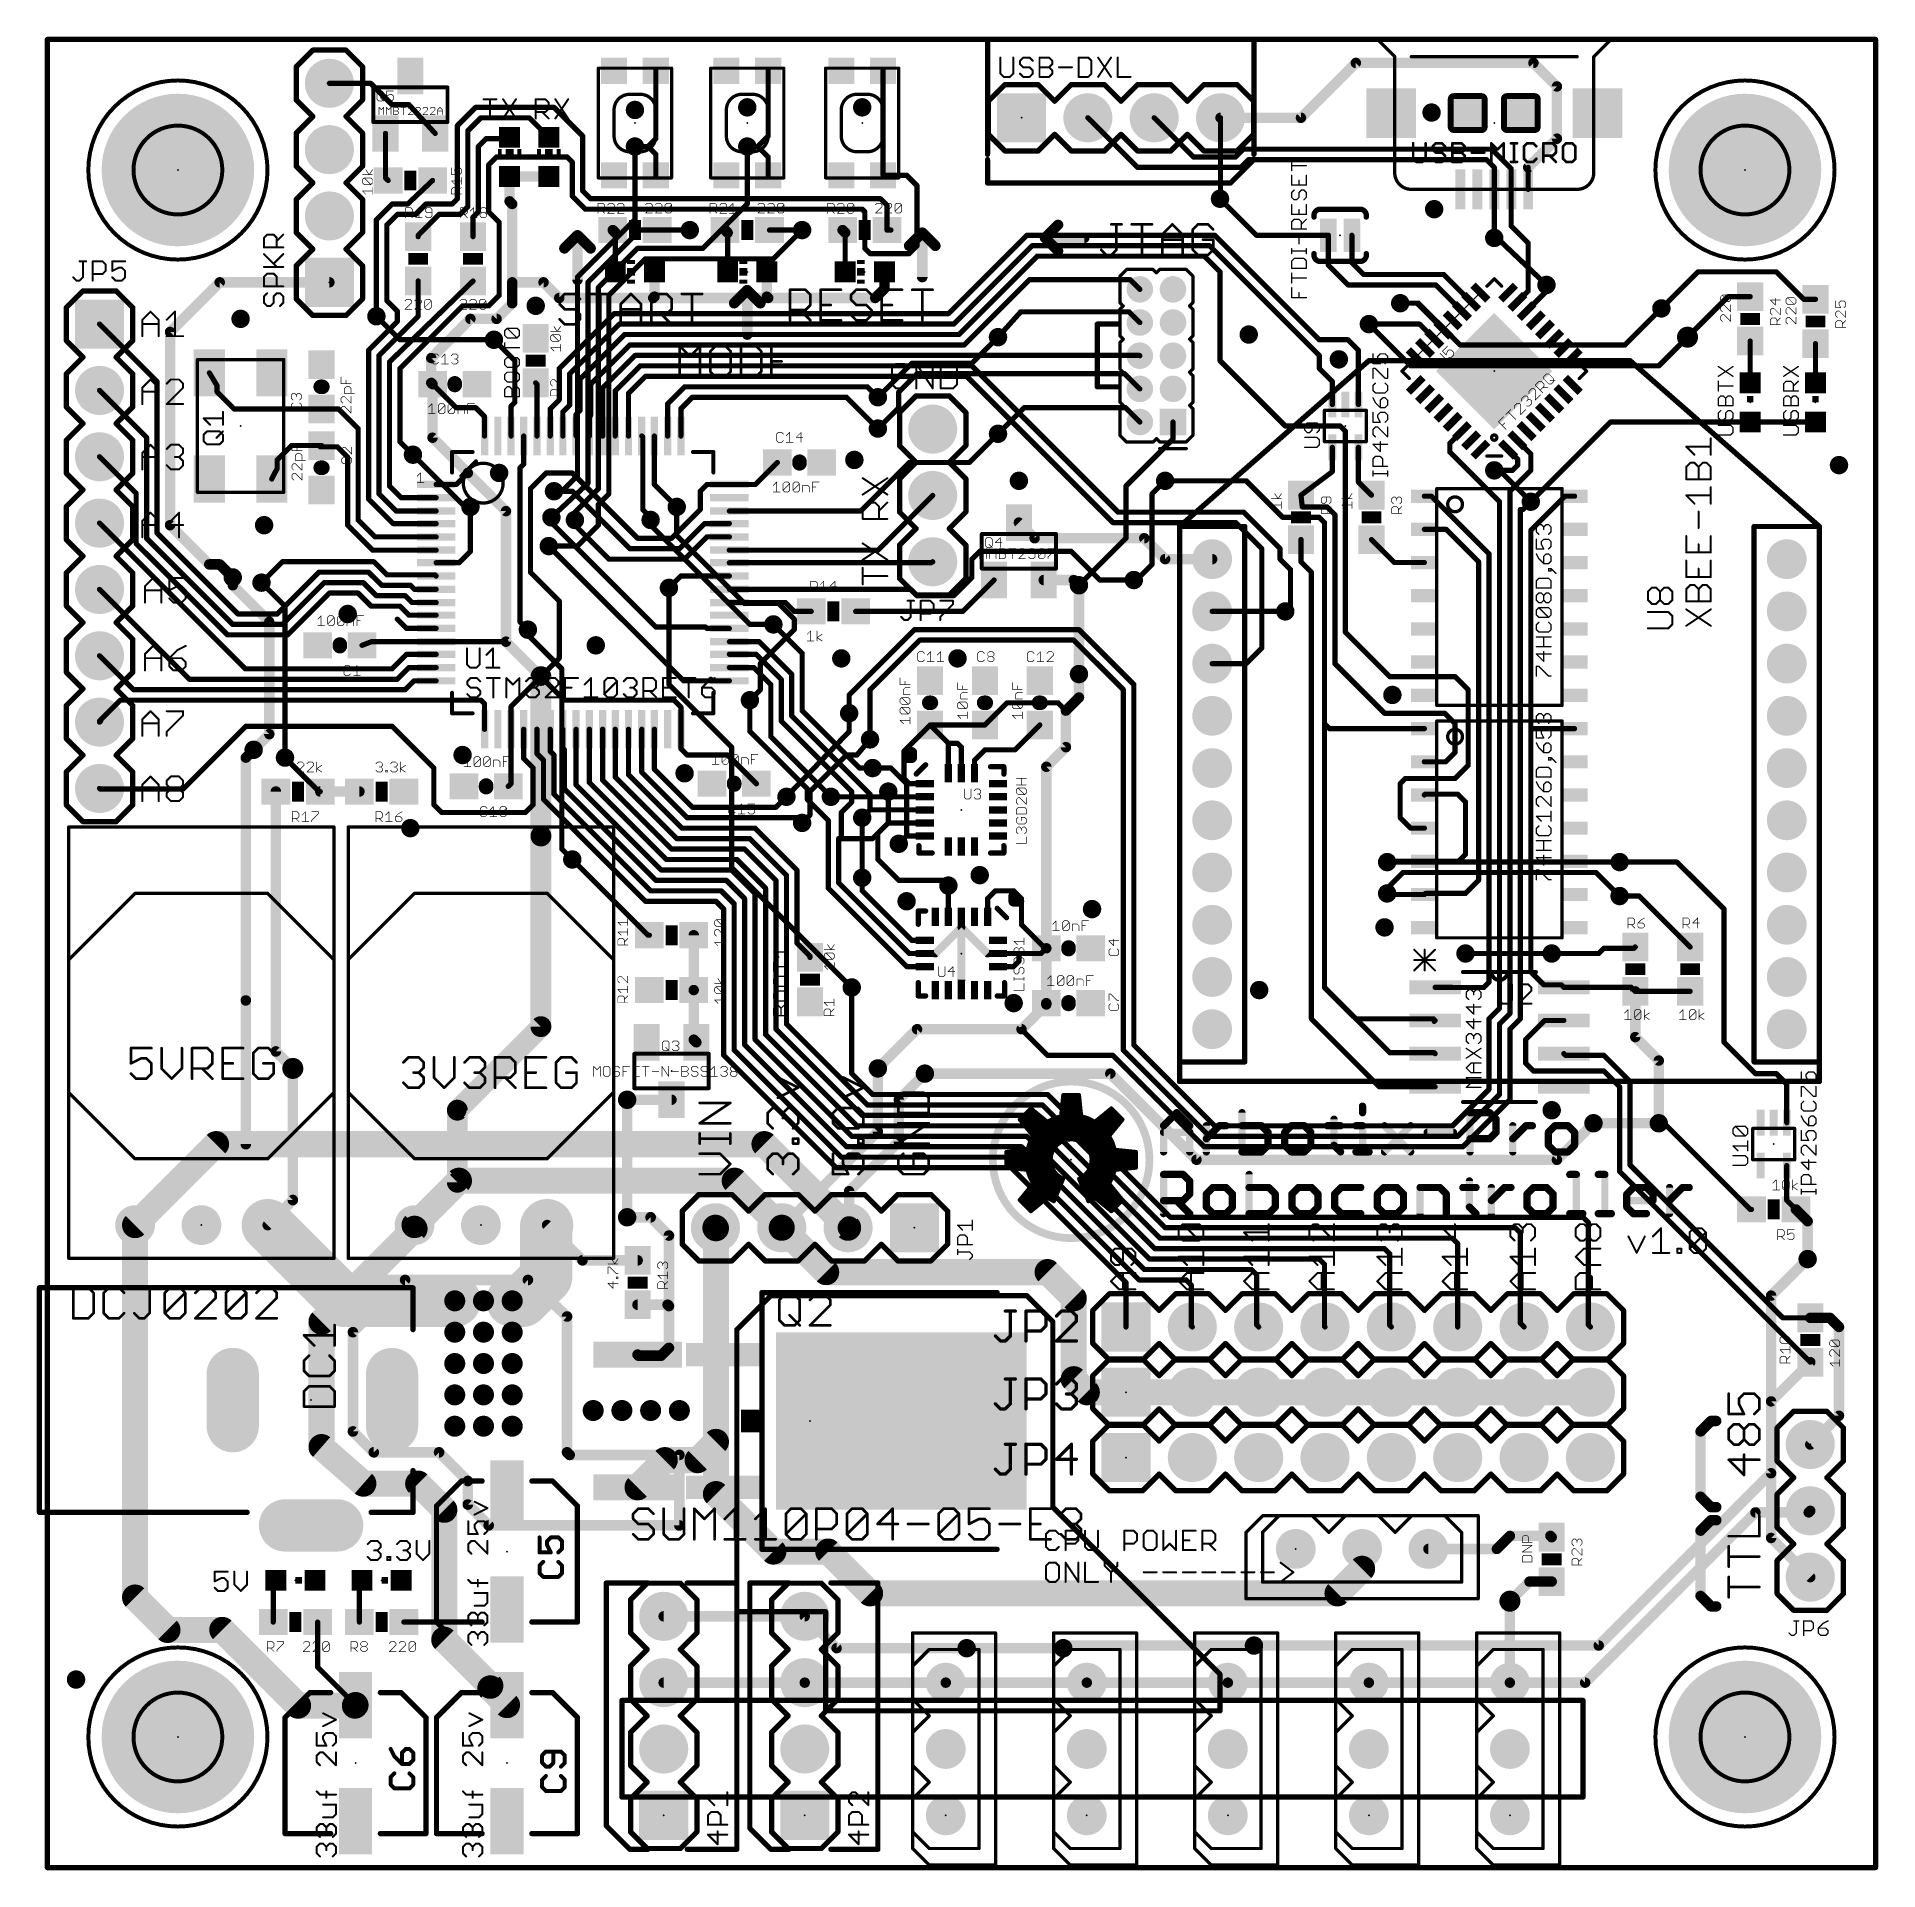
# Model space of a CAD drawing. Extents: x -0.4 to 70.1, y -0.1 to 70.1.
import ezdxf

# ---------------------------------------------------------------- set-up
doc = ezdxf.new("R2010")
doc.units = 0
for name, color, linetype in [('1', 22, 'CONTINUOUS'), ('16', 175, 'CONTINUOUS'), ('17', 82, 'CONTINUOUS'), ('18', 82, 'CONTINUOUS'), ('19', 53, 'CONTINUOUS'), ('20', 7, 'CONTINUOUS'), ('21', 253, 'CONTINUOUS'), ('23', 7, 'CONTINUOUS'), ('25', 253, 'CONTINUOUS'), ('27', 253, 'CONTINUOUS')]:
    doc.layers.add(name, color=color, linetype=linetype)

# ---------------------------------------------------------------- blocks, each defined once
blk = doc.blocks.new('RECT')
blk.add_solid([(-0.5, -0.5), (0.5, -0.5), (-0.5, 0.5), (0.5, 0.5)])
blk = doc.blocks.new('ROUNDP')
at = {"const_width": 0.5}
blk.add_lwpolyline([(0, -0.25, 1), (0, 0.25, 1), (0, -0.25)], format="xyb", dxfattribs=at)
blk = doc.blocks.new('SQUAREP')
blk.add_solid([(-0.5, -0.5), (0.5, -0.5), (-0.5, 0.5), (0.5, 0.5)])
blk = doc.blocks.new('LONGP100')
at = {"const_width": 1}
blk.add_lwpolyline([(-0.5, 0), (0.5, 0)], dxfattribs=at)
at = {"const_width": 0.5}
for points in [[(-0.5, 0.25, 1), (-0.5, -0.25)], [(0.5, -0.25, 1), (0.5, 0.25)]]:
    blk.add_lwpolyline(points, format="xyb", dxfattribs=at)
blk = doc.blocks.new('RECT243840X243840R30')
at = {"const_width": 0.2286}
blk.add_lwpolyline([(0.6477, -0.5334), (0.6477, 0.5334, 0.4142), (0.5334, 0.6477), (-0.5334, 0.6477, 0.4142), (-0.6477, 0.5334), (-0.6477, -0.5334, 0.4142), (-0.5334, -0.6477), (0.5334, -0.6477, 0.4142)], format="xyb", close=True, dxfattribs=at)
blk.add_solid([(-0.5588, -0.5588), (0.5588, -0.5588), (-0.5588, 0.5588), (0.5588, 0.5588)])
blk = doc.blocks.new('ROUNDV')
at = {"const_width": 0.5}
blk.add_lwpolyline([(0, -0.25, 1), (0, 0.25, 1), (0, -0.25)], format="xyb", dxfattribs=at)

msp = doc.modelspace()

# ---------------------------------------------------------------- linework, layer by layer
at = {"layer": '1'}
for points, const_width in [([(0, 70), (70, 70)], 0.2), ([(0, 0), (0, 70)], 0.2), ([(70, 70), (70, 0)], 0.2), ([(48, 67), (50.1, 69.1)], 0.4), ([(50.1, 69.1), (56.9, 69.1)], 0.4), ([(56.9, 69.1), (57.8, 68.2)], 0.4), ([(10.8, 68.32), (12.38, 68.32)], 0.2), ([(12.38, 68.32), (13.2, 67.5)], 0.2), ([(23.3, 66.2), (23.3, 68.8)], 0.2), ([(27.6, 66.3), (27.6, 68.8)], 0.2), ([(32, 64.8), (32, 68.8)], 0.2), ([(57.8, 68.2), (57.8, 66.2)], 0.4), ([(13.2, 67.5), (13.85, 67.5)], 0.2), ([(13.85, 67.5), (14.85, 66.4)], 0.2), ([(15.7, 66.7), (16.4, 67.4)], 0.2), ([(16.1, 66.5), (16.6, 67)], 0.2), ([(16.4, 67.4), (19.4, 67.4)], 0.2), ([(16.6, 67), (18.45, 67)], 0.2), ([(18.45, 67), (19.2, 66.25)], 0.2), ([(19.4, 67.4), (20.5, 66.3)], 0.2), ([(41.74, 65.1), (39.84, 67)], 0.2), ([(43.88, 65.5), (42.38, 67)], 0.2), ([(44.92, 67), (48, 67)], 0.4), ([(12.95, 64.7), (12.95, 66.4)], 0.2), ([(15.7, 63.9), (15.7, 66.7)], 0.2), ([(16.1, 63.6), (16.1, 66.5)], 0.2), ([(16.5, 65.9), (16.8, 66.2)], 0.2), ([(16.8, 66.2), (17.7, 66.2)], 0.2), ([(17.7, 66.2), (17.7, 66.25)], 0.2), ([(20.5, 66.3), (20.5, 64.2)], 0.2), ([(23, 65.9), (23.3, 66.2)], 0.2), ([(27.2, 65.9), (27.6, 66.3)], 0.2), ([(57.8, 66.2), (56.7, 65.1)], 0.4), ([(16.5, 63.4), (16.5, 65.9)], 0.2), ([(16.9, 65.2), (17.2, 65.5)], 0.2), ([(17.2, 65.5), (19.9, 65.5)], 0.2), ([(19.9, 65.5), (20.1, 65.3)], 0.2), ([(22.5, 65.9), (23, 65.9)], 0.2), ([(23, 65.9), (23.3, 65.6)], 0.2), ([(23.3, 65.6), (23.3, 64.8)], 0.2), ([(26.8, 65.9), (27.2, 65.9)], 0.2), ([(27.2, 65.9), (27.6, 65.5)], 0.2), ([(27.6, 65.5), (27.6, 64.8)], 0.2), ([(45.5, 65.5), (43.88, 65.5)], 0.2), ([(45.8, 65.8), (45.5, 65.5)], 0.2), ([(55.3, 65.8), (45.8, 65.8)], 0.2), ([(56.05, 65.05), (55.3, 65.8)], 0.2), ([(16.9, 63.4), (16.9, 65.2)], 0.2), ([(17.7, 63.8), (17.7, 64.75)], 0.4), ([(17.7, 64.75), (19.2, 64.75)], 0.4), ([(20.1, 65.3), (20.1, 64)], 0.2), ([(32.9, 64.8), (32, 64.8)], 0.2), ([(33.3, 64.4), (32.9, 64.8)], 0.2), ([(45.7, 65.1), (41.74, 65.1)], 0.2), ([(46, 65.4), (45.7, 65.1)], 0.2), ([(55.1, 65.4), (46, 65.4)], 0.2), ([(55.4, 65.1), (55.1, 65.4)], 0.2), ([(55.4, 64.26), (55.4, 65.1)], 0.2), ([(56.05, 64.26), (56.05, 65.05)], 0.2), ([(56.7, 65.1), (56.7, 64.26)], 0.2), ([(13.05, 64.6), (12.95, 64.7)], 0.2), ([(13.8, 63.7), (14.75, 64.6)], 0.2), ([(20.5, 64.2), (20.8, 63.9)], 0.2), ([(33.3, 62.1), (33.3, 64.4)], 0.2), ([(55.4, 64.26), (55.4, 62.4)], 0.2), ([(56.05, 64.26), (56.05, 62.85)], 0.2), ([(12.6, 63.1), (13.2, 63.7)], 0.2), ([(13.2, 63.7), (13.8, 63.7)], 0.2), ([(14.1, 63.3), (14.5, 63.7)], 0.2), ([(14.5, 63.7), (15.5, 63.7)], 0.2), ([(15.5, 63.7), (15.7, 63.9)], 0.2), ([(15.8, 63.3), (16.1, 63.6)], 0.2), ([(16.3, 63.2), (16.5, 63.4)], 0.2), ([(17.3, 63), (16.9, 63.4)], 0.2), ([(17.8, 63.7), (17.7, 63.8)], 0.4), ([(17.8, 60.7), (17.8, 63.7)], 0.4), ([(20.1, 64), (20.6, 63.5)], 0.2), ([(20.6, 63.5), (31.2, 63.5)], 0.2), ([(20.8, 63.9), (31.9, 63.9)], 0.2), ([(31.2, 63.5), (31.3, 63.4)], 0.2), ([(31.3, 63.4), (31.3, 62)], 0.2), ([(31.9, 63.9), (32.15, 63.65)], 0.2), ([(32.15, 63.65), (32.15, 62.7)], 0.2), ([(44.9, 63.9), (46.3, 62.5)], 0.2), ([(12.6, 59.4), (12.6, 63.1)], 0.2), ([(13, 62.9), (13.4, 63.3)], 0.2), ([(13, 60), (13, 62.9)], 0.2), ([(13.4, 63.3), (14.1, 63.3)], 0.2), ([(14.2, 62.5), (15, 63.3)], 0.2), ([(15, 63.3), (15.8, 63.3)], 0.2), ([(16.3, 62.45), (16.3, 63.2)], 0.2), ([(17.3, 60.2), (17.3, 63)], 0.2), ([(21.65, 62.7), (21.75, 62.6)], 0.4), ([(23.35, 62.7), (24.6, 62.7)], 0.2), ([(25.95, 62.7), (26.05, 62.6)], 0.4), ([(28.9, 62.7), (27.65, 62.7)], 0.2), ([(30.45, 62.7), (30.55, 62.6)], 0.4), ([(32.3, 62.7), (32.15, 62.7)], 0.2), ([(56.05, 62.85), (56.7, 62.2)], 0.2), ([(14.2, 62.45), (14.2, 62.5)], 0.2), ([(21.75, 61.1), (21.75, 62.6)], 0.2), ([(26.05, 61.1), (26.05, 62.6)], 0.2), ([(30.55, 61.1), (30.55, 62.6)], 0.2), ([(31.3, 62), (31.5, 61.8)], 0.2), ([(33, 61.8), (33.3, 62.1)], 0.2), ([(34.5, 59.5), (37.5, 62.5)], 0.2), ([(34.7, 59.1), (37.7, 62.1)], 0.2), ([(37.5, 62.5), (44.7, 62.5)], 0.2), ([(37.7, 62.1), (44.5, 62.1)], 0.2), ([(48.7, 57.9), (44.5, 62.1)], 0.2), ([(48.7, 58.5), (44.7, 62.5)], 0.2), ([(46.3, 62.5), (49.05, 62.5)], 0.2), ([(49.05, 62.5), (49.05, 61.35)], 0.2), ([(49.95, 62.5), (49.95, 61.45)], 0.2), ([(56.7, 62.2), (56.7, 60.3678)], 0.2), ([(31.5, 61.8), (33, 61.8)], 0.2), ([(34.9, 58.7), (37.9, 61.7)], 0.2), ([(37.9, 61.7), (44.3, 61.7)], 0.2), ([(44.3, 61.7), (44.9, 61.1)], 0.2), ([(49.05, 61.35), (49.8, 60.6)], 0.2), ([(49.95, 61.45), (50.4, 61)], 0.2), ([(4.7, 58.8), (6.6, 60.7)], 0.4), ([(6.6, 60.7), (10.8, 60.7)], 0.4), ([(13.1, 57.65), (16.3, 60.75)], 0.2), ([(14.2, 59.4), (14.2, 60.75)], 0.2), ([(17.8, 59.9), (17.8, 60.7)], 0.4), ([(19, 60.7), (17.8, 60.7)], 0.4), ([(19.6, 60.1), (19, 60.7)], 0.4), ([(23.25, 61.1), (23.25, 60.15)], 0.4), ([(27.55, 61.1), (27.55, 60.15)], 0.4), ([(32.05, 60.45), (31.7, 60.1)], 0.4), ([(32.05, 61.1), (32.05, 60.45)], 0.4), ([(35.1, 58.3), (37.6, 60.8)], 0.2), ([(37.6, 60.8), (41.46, 60.8)], 0.2), ([(41.83, 60.43), (41.46, 60.8)], 0.2), ([(44.9, 61.1), (44.9, 57.7)], 0.2), ([(49.8, 60.6), (53.1607, 60.6)], 0.2), ([(50.4, 61), (53.4678, 61)], 0.2), ([(53.1607, 60.6), (54.1626, 59.5981)], 0.2), ([(53.4678, 61), (54.5161, 59.9517)], 0.2), ([(57.4, 60.6), (57.4, 60.3607)], 0.2), ([(63.2, 61.1), (61.8, 59.7)], 0.2), ([(66.2, 61.1), (63.2, 61.1)], 0.2), ([(67.25, 60.05), (66.2, 61.1)], 0.2), ([(13.4, 59.6), (13, 60)], 0.2), ([(16.9, 59.8), (17.3, 60.2)], 0.2), ([(17.2, 59.3), (17.8, 59.9)], 0.4), ([(23.2, 60.1), (19.6, 60.1)], 0.4), ([(23.25, 60.15), (23.2, 60.1)], 0.4), ([(27.6, 60.1), (23.2, 60.1)], 0.4), ([(27.55, 60.15), (27.6, 60.1)], 0.4), ([(31.7, 60.1), (27.6, 60.1)], 0.4), ([(51.8, 59.9), (52.4464, 59.9)], 0.2), ([(52.4464, 59.9), (53.4555, 58.891)], 0.2), ([(56.7, 60.3678), (56.2839, 59.9517)], 0.2), ([(57.4, 60.3607), (56.6374, 59.5981)], 0.2), ([(64.35, 60.15), (62.8, 58.6)], 0.2), ([(65.2, 60.15), (64.35, 60.15)], 0.2), ([(67.7, 60.05), (67.25, 60.05)], 0.2), ([(12.3, 58.1), (13.4, 59.2)], 0.2), ([(12.7, 57.9), (14.2, 59.4)], 0.2), ([(13.4, 59.2), (13.4, 59.6)], 0.2), ([(13.5, 57.4), (15.9, 59.8)], 0.2), ([(14.7, 57.8), (16.2, 59.3)], 0.4), ([(15.9, 59.8), (16.9, 59.8)], 0.2), ([(16.2, 59.3), (17.2, 59.3)], 0.4), ([(19.6, 57.4), (21.7, 59.5)], 0.2), ([(21.7, 59.5), (34.5, 59.5)], 0.2), ([(36.4, 58.6), (37.27, 59.57)], 0.2), ([(37.27, 59.57), (41.42, 59.57)], 0.2), ([(41.83, 59.16), (41.42, 59.57)], 0.2), ([(2, 59.1), (4.2, 56.9)], 0.2), ([(4.7, 51.4), (4.7, 58.8)], 0.4), ([(17.9, 57.7), (17.1, 58.5)], 0.2), ([(20, 57.2), (21.9, 59.1)], 0.2), ([(20.4, 57), (22.1, 58.7)], 0.2), ([(21.9, 59.1), (34.7, 59.1)], 0.2), ([(22.1, 58.7), (34.9, 58.7)], 0.2), ([(49.8, 58.5), (48.7, 58.5)], 0.2), ([(50.2, 58.1), (49.8, 58.5)], 0.2), ([(50.6, 59.1), (52.5393, 59.1)], 0.2), ([(52.5393, 59.1), (53.1019, 58.5374)], 0.2), ([(65.2, 58.45), (65.2, 56.85)], 0.2), ([(12.3, 52.4), (12.3, 58.1)], 0.2), ([(12.7, 52.6), (12.7, 57.9)], 0.2), ([(14.7, 56.85), (14.7, 57.8)], 0.4), ([(20.8, 56.8), (22.3, 58.3)], 0.2), ([(21.262, 56.662), (22.5, 57.9)], 0.2), ([(22.3, 58.3), (35.1, 58.3)], 0.2), ([(22.5, 57.9), (41.82, 57.9)], 0.2), ([(41.83, 57.89), (41.82, 57.9)], 0.2), ([(48.7, 57.4), (48.7, 57.9)], 0.2), ([(50.2, 56.02), (50.2, 58.1)], 0.2), ([(67.7, 58.35), (67.7, 56.85)], 0.2), ([(6.5, 56.7382), (6.2062, 57.232)], 0.2), ([(13.1, 52.9), (13.1, 57.65)], 0.2), ([(13.5, 54.6), (13.5, 57.4)], 0.2), ([(17.9, 56.1), (17.9, 57.7)], 0.2), ([(19.6, 56.2), (19.6, 57.4)], 0.2), ([(20, 56), (20, 57.2)], 0.2), ([(21.7446, 56.5446), (22.7, 57.5)], 0.2), ([(22.2526, 56.4526), (22.9, 57.1)], 0.2), ([(22.7, 57.5), (35.4, 57.5)], 0.2), ([(22.9, 57.1), (35.2, 57.1)], 0.2), ([(35.2, 57.1), (40.8, 51.5)], 0.2), ([(35.4, 57.5), (41, 51.9)], 0.2), ([(44.9, 57.7), (47.4, 55.2)], 0.2), ([(49.2, 56.9), (48.7, 57.4)], 0.2), ([(3.8, 54.76), (2, 56.56)], 0.2), ([(4.2, 56.9), (4.2, 51.1)], 0.2), ([(6.5, 56.5), (6.5, 56.7382)], 0.2), ([(7.15, 55.85), (6.5, 56.5)], 0.2), ([(14.75, 56.8), (14.7, 56.85)], 0.4), ([(14.75, 54.75), (14.75, 56.8)], 0.4), ([(14.75, 56.8), (15.65, 55.9)], 0.2), ([(18.7, 56.85), (18.7474, 56.8026)], 0.2), ([(18.7474, 56.8026), (18.7474, 54.8134)], 0.2), ([(20.4, 55.8), (20.4, 57)], 0.2), ([(20.8, 55.6), (20.8, 56.8)], 0.2), ([(21.262, 54.8134), (21.262, 56.662)], 0.2), ([(21.7446, 54.8134), (21.7446, 56.5446)], 0.2), ([(22.2526, 54.8134), (22.2526, 56.4526)], 0.2), ([(23.7512, 56.0512), (24.4, 56.7)], 0.2), ([(24.4, 56.7), (31.4, 56.7)], 0.2), ([(31.4, 56.7), (31.8, 56.3)], 0.2), ([(49.2, 56.02), (49.2, 56.9)], 0.2), ([(10.5, 55.85), (7.15, 55.85)], 0.2), ([(11.15, 55.85), (10.5, 55.85)], 0.2), ([(11.9, 55.1), (11.15, 55.85)], 0.2), ([(15.65, 55.9), (16.4, 55.9)], 0.2), ([(16.4, 55.9), (16.7408, 55.5592)], 0.2), ([(17.7568, 55.9568), (17.9, 56.1)], 0.2), ([(17.7568, 54.8134), (17.7568, 55.9568)], 0.2), ([(19.2554, 55.8554), (19.6, 56.2)], 0.2), ([(19.2554, 54.8134), (19.2554, 55.8554)], 0.2), ([(19.2554, 54.8134), (19.2554, 55.6554)], 0.2), ([(19.738, 55.738), (20, 56)], 0.2), ([(19.738, 54.8134), (19.738, 55.738)], 0.2), ([(20.246, 55.646), (20.4, 55.8)], 0.2), ([(20.246, 54.8134), (20.246, 55.646)], 0.2), ([(20.754, 55.554), (20.8, 55.6)], 0.2), ([(23.7512, 54.8134), (23.7512, 56.0512)], 0.2), ([(24.2592, 55.8592), (24.7, 56.3)], 0.2), ([(24.2592, 54.8134), (24.2592, 55.8592)], 0.2), ([(24.7, 56.3), (30.6, 56.3)], 0.2), ([(30.6, 56.3), (31.8, 55.1)], 0.2), ([(11.9, 51.6), (11.9, 55.1)], 0.2), ([(16.7408, 55.5592), (16.7408, 54.8134)], 0.2), ([(20.754, 54.8134), (20.754, 55.554)], 0.2), ([(35.3, 53.8), (36.4, 54.9)], 0.2), ([(47.4, 55.2), (49.5, 55.2)], 0.2), ([(49.5, 55.2), (49.7, 55)], 0.2), ([(49.7, 55), (49.7, 47.3)], 0.2), ([(54.1626, 55.0019), (53.7, 54.5393)], 0.2), ([(59.85, 55.35), (56.8, 52.3)], 0.2), ([(65.2, 55.35), (59.85, 55.35)], 0.2), ([(65.2, 55.35), (67.7, 55.35)], 0.2), ([(3.8, 50.9), (3.8, 54.76)], 0.2), ([(9.35, 54.45), (8.8, 53.9)], 0.2), ([(10.5, 54.45), (9.35, 54.45)], 0.2), ([(10.45, 54.4), (10.5, 54.45)], 0.2), ([(11.1, 54.4), (10.45, 54.4)], 0.2), ([(11.5, 54), (11.1, 54.4)], 0.2), ([(14, 54.1), (13.5, 54.6)], 0.2), ([(16.1, 53.4), (14.75, 54.75)], 0.4), ([(18.2394, 54.8134), (18.2394, 53.7394)], 0.2), ([(22.8, 54.774), (22.7606, 54.8134)], 0.2), ([(22.8, 52), (22.8, 54.774)], 0.2), ([(23.2432, 54.8134), (23.2432, 52.9568)], 0.2), ([(49.2, 54.38), (49.2, 53.45)], 0.2), ([(50.2, 54.38), (50.2, 53.05)], 0.2), ([(53.7, 54.5393), (53.7, 54.2)], 0.2), ([(53.7, 54.2), (55.6, 52.3)], 0.2), ([(55.9303, 54.2948), (56.3, 53.9251)], 0.2), ([(56.2839, 54.6483), (56.8, 54.1322)], 0.2), ([(3.4, 52.62), (2, 54.02)], 0.2), ([(8.8, 53.5742), (8.5938, 53.168)], 0.2), ([(8.8, 53.9), (8.8, 53.5742)], 0.2), ([(11.5, 51.4), (11.5, 54)], 0.2), ([(16.1, 53.4), (17.5606, 51.9394)], 0.4), ([(18.2394, 53.7394), (18.1, 53.6)], 0.2), ([(18.1, 47.7), (18.1, 53.6)], 0.2), ([(27.1092, 52.9592), (27.95, 53.8)], 0.2), ([(31.1432, 51.9432), (33, 53.8)], 0.2), ([(33, 53.8), (35.3, 53.8)], 0.2), ([(56.1, 53.5), (55.4, 53.5)], 0.2), ([(56.8, 53.5), (56, 52.7)], 0.2), ([(56.3, 53.7), (56.1, 53.5)], 0.2), ([(56.3, 53.9251), (56.3, 53.7)], 0.2), ([(56.8, 54.1322), (56.8, 53.5)], 0.2), ([(13.5488, 52.4512), (13.1, 52.9)], 0.2), ([(14.8866, 52.9592), (15.6592, 52.9592)], 0.2), ([(15.6592, 52.9592), (16.1, 53.4)], 0.2), ([(18.5, 52.8), (19.1, 53.4)], 0.2), ([(18.5, 49.6), (18.5, 52.8)], 0.2), ([(19.1, 53.4), (20.1, 53.4)], 0.2), ([(20.1, 53.4), (22.6, 50.9)], 0.2), ([(23.2432, 52.9568), (24.1, 52.1)], 0.2), ([(25, 52.7), (25.2592, 52.9592)], 0.2), ([(25.2592, 52.9592), (26.1134, 52.9592)], 0.2), ([(26.1134, 52.9592), (27.1092, 52.9592)], 0.2), ([(42.8, 53.1), (45.9, 53.1)], 0.2), ([(45.9, 53.1), (47.3, 51.7)], 0.2), ([(49.2, 53.45), (48, 52.55)], 0.2), ([(50.2, 53.05), (50.7, 52.55)], 0.2), ([(3.4, 50.7), (3.4, 52.62)], 0.2), ([(13.2394, 51.4606), (12.3, 52.4)], 0.2), ([(13.3568, 51.9432), (12.7, 52.6)], 0.2), ([(14.8866, 52.4512), (13.5488, 52.4512)], 0.2), ([(16.2, 52.1), (16.2, 50.4)], 0.2), ([(20.1, 52.7), (19.4, 52.7)], 0.2), ([(22.3, 50.5), (20.1, 52.7)], 0.2), ([(25, 52), (25, 52.7)], 0.2), ([(31.8046, 50.4446), (33.9, 52.54)], 0.2), ([(48, 52.55), (48.05, 52.1)], 0.2), ([(48.05, 52.1), (49, 52.1)], 0.2), ([(49, 52.1), (49.3, 51.8)], 0.2), ([(52.725, 52.51), (52.99, 52.51)], 0.2), ([(52.99, 52.51), (55.2, 50.3)], 0.2), ([(55.6, 52.3), (55.6, 32.9)], 0.2), ([(56, 52.7), (56, 32.7)], 0.2), ([(56.5, 52), (56.8, 52.3)], 0.2), ([(58.11, 52.51), (56.8, 51.2)], 0.2), ([(58.475, 52.51), (58.11, 52.51)], 0.2), ([(7.58, 45.9), (2, 51.48)], 0.2), ([(6.2, 49.9), (4.7, 51.4)], 0.4), ([(12.4554, 50.4446), (11.5, 51.4)], 0.2), ([(12.5474, 50.9526), (11.9, 51.6)], 0.2), ([(14.8866, 51.4606), (13.2394, 51.4606)], 0.2), ([(14.8866, 51.9432), (13.3568, 51.9432)], 0.2), ([(17.5606, 46.9394), (17.5606, 51.9394)], 0.4), ([(19.3, 51.7), (19.3, 51.5)], 0.2), ([(19.3, 51.5), (23.3, 47.5)], 0.2), ([(20.2, 51.4), (20.2, 51.6)], 0.2), ([(21.5, 50.1), (20.2, 51.4)], 0.2), ([(23.1, 51.7), (22.8, 52)], 0.2), ([(23.1, 51.6), (23.1, 51.7)], 0.2), ([(23.9, 50.9), (25, 52)], 0.2), ([(25.1606, 51.4606), (24.2, 50.5)], 0.2), ([(26.1134, 51.4606), (25.1606, 51.4606)], 0.2), ([(26.1134, 51.9432), (31.1432, 51.9432)], 0.2), ([(37.2, 51.5), (37.8, 50.9)], 0.4), ([(40.8, 51.5), (45.5, 51.5)], 0.2), ([(41, 51.9), (45.8, 51.9)], 0.2), ([(45.5, 51.5), (46.5, 50.5)], 0.2), ([(45.8, 51.9), (47.2, 50.5)], 0.2), ([(47.3, 51.7), (48.7, 51.7)], 0.2), ([(48.7, 51.7), (48.9, 51.5)], 0.2), ([(48.9, 51.5), (48.9, 43.8)], 0.2), ([(49.3, 51.8), (49.3, 46.1)], 0.2), ([(56.4, 52), (56.4, 32.5)], 0.2), ([(56.4, 52), (56.5, 52)], 0.2), ([(6.9, 47.2), (3.4, 50.7)], 0.2), ([(7.1, 47.6), (3.8, 50.9)], 0.2), ([(4.2, 51.1), (7.3, 48)], 0.2), ([(14.8866, 50.9526), (12.5474, 50.9526)], 0.2), ([(22.6, 50.9), (23.9, 50.9)], 0.2), ([(25.2526, 50.9526), (24.4, 50.1)], 0.2), ([(26.1134, 50.9526), (25.2526, 50.9526)], 0.2), ([(37.8, 50.9), (42, 50.9)], 0.4), ([(42, 50.9), (42.8, 50.1)], 0.4), ([(48, 50), (48, 50.85)], 0.2), ([(51.58, 49.97), (50.7, 50.85)], 0.2), ([(52.725, 51.24), (53.56, 51.24)], 0.2), ([(53.56, 51.24), (54.8, 50)], 0.2), ([(56.8, 51.2), (56.8, 43.6)], 0.2), ([(6.6, 49.9), (6.2, 49.9)], 0.4), ([(7.1, 49.4), (6.6, 49.9)], 0.4), ([(9, 50), (8.2, 49.2)], 0.2), ([(12.5, 50), (9, 50)], 0.2), ([(14.8866, 50.4446), (12.4554, 50.4446)], 0.2), ([(13, 49.5), (12.5, 50)], 0.2), ([(15.762, 49.962), (14.8866, 49.962)], 0.2), ([(16.2, 50.4), (15.762, 49.962)], 0.2), ([(24.3592, 45.4408), (19.2, 50.6)], 0.2), ([(24.4, 50.1), (21.5, 50.1)], 0.2), ([(24.2, 50.5), (22.3, 50.5)], 0.2), ([(26.1134, 50.4446), (31.8046, 50.4446)], 0.2), ([(26.1134, 49.962), (33.838, 49.962)], 0.2), ([(33.838, 49.962), (33.9, 50)], 0.2), ([(35.4, 50.1), (35.7, 50.4)], 0.2), ([(35.4, 49.4), (35.4, 50.1)], 0.2), ([(35.7, 50.4), (39.2, 50.4)], 0.2), ([(39.2, 50.4), (40.3, 49.3)], 0.2), ([(42.8, 50.1), (44.6, 50.1)], 0.4), ([(46.5, 50.5), (46.5, 46.7)], 0.2), ([(47.2, 50.5), (47.2, 50.1)], 0.2), ([(47.2, 50.1), (47.6, 49.7)], 0.2), ([(48.4, 49.6), (48, 50)], 0.2), ([(52.725, 49.97), (51.58, 49.97)], 0.2), ([(54.8, 50), (54.8, 37.8)], 0.2), ([(55.2, 50.3), (55.2, 35)], 0.2), ([(8.8, 48), (10.4, 49.6)], 0.2), ([(10.4, 49.6), (12.3, 49.6)], 0.2), ([(12.3, 49.6), (12.8, 49.1)], 0.2), ([(14.8406, 49.5), (13, 49.5)], 0.2), ([(14.8406, 49.5), (14.8866, 49.454)], 0.2), ([(19.6, 48.5), (18.5, 49.6)], 0.2), ([(24.254, 49.454), (23.8, 49)], 0.2), ([(26.1134, 49.454), (24.254, 49.454)], 0.2), ([(34.7, 48.7), (35.4, 49.4)], 0.2), ([(36.25, 49.3), (35.05, 48.1)], 0.2), ([(39.3, 49.3), (38.15, 49.3)], 0.4), ([(39.5, 49.1), (39.3, 49.3)], 0.4), ([(40.3, 49.3), (41.6, 49.3)], 0.2), ([(47.6, 49.7), (47.6, 48.3)], 0.2), ([(48.4, 32.5), (48.4, 49.6)], 0.2), ([(5.44, 45.5), (2, 48.94)], 0.2), ([(10.6, 49.2), (9, 47.6)], 0.2), ([(10.8, 48.8), (9.2, 47.2)], 0.2), ([(12.1, 49.2), (10.6, 49.2)], 0.2), ([(11.9, 48.8), (10.8, 48.8)], 0.2), ([(12.4, 48.3), (11.9, 48.8)], 0.2), ([(12.6, 48.7), (12.1, 49.2)], 0.2), ([(13.7, 48.7), (12.6, 48.7)], 0.2), ([(12.8, 49.1), (13.9, 49.1)], 0.2), ([(13.962, 48.438), (13.7, 48.7)], 0.2), ([(13.9, 49.1), (14.054, 48.946)], 0.2), ([(14.054, 48.946), (14.8866, 48.946)], 0.2), ([(26.1134, 48.946), (33.054, 48.946)], 0.2), ([(33.054, 48.946), (33.3, 48.7)], 0.2), ([(33.3, 48.7), (34.7, 48.7)], 0.2), ([(7.3, 48), (8.8, 48)], 0.2), ([(11.5, 48), (11.5, 47.9)], 0.2), ([(13.5, 48.3), (12.4, 48.3)], 0.2), ([(13.8446, 47.9554), (13.5, 48.3)], 0.2), ([(14.8866, 47.9554), (13.8446, 47.9554)], 0.2), ([(14.8866, 48.438), (13.962, 48.438)], 0.2), ([(19.6, 46.3), (19.6, 48.5)], 0.2), ([(26.1134, 48.438), (28.262, 48.438)], 0.2), ([(28.6, 48.1), (28.262, 48.438)], 0.2), ([(29.25, 48.1), (28.6, 48.1)], 0.2), ([(35.05, 48.1), (30.95, 48.1)], 0.2), ([(47.6, 48.3), (47.4, 48.1)], 0.2), ([(9.2, 47.2), (6.9, 47.2)], 0.2), ([(9, 47.6), (7.1, 47.6)], 0.2), ([(13.7526, 47.4474), (13.4, 47.8)], 0.2), ([(14.8866, 47.4474), (13.7526, 47.4474)], 0.2), ([(18.4, 47.4), (18.1, 47.7)], 0.2), ([(23.3, 47.5), (25.2, 47.5)], 0.2), ([(25.2, 47.5), (25.2526, 47.4474)], 0.2), ([(26.1134, 47.4474), (25.2526, 47.4474)], 0.2), ([(28.9, 46.5), (27.8, 47.6)], 0.2), ([(30.7, 44.9), (33.2, 47.4)], 0.2), ([(33.2, 47.4), (39.5, 47.4)], 0.2), ([(41.6, 45.3), (39.5, 47.4)], 0.2), ([(49.7, 47.3), (51.4, 45.6)], 0.2), ([(12.4106, 46.9394), (12.05, 46.8)], 0.2), ([(14.8866, 46.9394), (12.4106, 46.9394)], 0.2), ([(13.7568, 46.4568), (13.2, 45.9)], 0.2), ([(14.8866, 46.4568), (13.7568, 46.4568)], 0.2), ([(17.5606, 46.9394), (14.8866, 46.9394)], 0.2), ([(18.9, 45.6), (17.5606, 46.9394)], 0.4), ([(26.1134, 46.9394), (27.2606, 46.9394)], 0.2), ([(26.1134, 46.4568), (27.1432, 46.4568)], 0.2), ([(27.1432, 46.4568), (28.1, 45.5)], 0.2), ([(27.2606, 46.9394), (28.5, 45.7)], 0.2), ([(28.9, 44.3), (28.9, 46.5)], 0.2), ([(31.5, 45.1), (33.4, 47)], 0.2), ([(33.4, 47), (39.3, 47)], 0.2), ([(41.2, 45.1), (39.3, 47)], 0.2), ([(46.5, 46.7), (45.9, 46.1)], 0.2), ([(3.3, 45.1), (2, 46.4)], 0.2), ([(13.2, 45.9), (7.58, 45.9)], 0.2), ([(13.8488, 45.9488), (13.4, 45.5)], 0.2), ([(14.8866, 45.9488), (13.8488, 45.9488)], 0.2), ([(18.9, 45.6), (19.6, 46.3)], 0.2), ([(26.1134, 45.9488), (27.0512, 45.9488)], 0.2), ([(27.0512, 45.9488), (27.7, 45.3)], 0.2), ([(39.5, 44.8), (39.5, 45.7)], 0.4), ([(45.9, 46.1), (44.6, 46.1)], 0.2), ([(49.3, 46.1), (51.2, 44.2)], 0.2), ([(13.7, 45.1), (3.3, 45.1)], 0.2), ([(13.4, 45.5), (5.44, 45.5)], 0.2), ([(14.0408, 45.4408), (13.7, 45.1)], 0.2), ([(14.8866, 45.4408), (14.0408, 45.4408)], 0.2), ([(17.7568, 44.4568), (18.9, 45.6)], 0.2), ([(18.9, 45.6), (19.8, 44.7)], 0.2), ([(26.1134, 45.4408), (24.3592, 45.4408)], 0.2), ([(25.4592, 45.4408), (25.4, 45.5)], 0.2), ([(26.1134, 45.4408), (25.4592, 45.4408)], 0.2), ([(27.7, 45.3), (27.7, 43.3)], 0.2), ([(28.1, 45.5), (28.1, 43.9)], 0.2), ([(28.5, 45.7), (28.5, 44.1)], 0.2), ([(31.5, 43.2), (31.5, 45.1)], 0.2), ([(41.2, 45.1), (41.2, 31.3)], 0.2), ([(41.6, 31.5), (41.6, 45.3)], 0.2), ([(51.4, 45.6), (53.9, 45.6)], 0.2), ([(53.9, 45.6), (54.4, 45.1)], 0.2), ([(54.4, 45.1), (54.4, 42.2)], 0.2), ([(2.8, 44.7), (2, 43.9)], 0.2), ([(16.6, 44.7), (2.8, 44.7)], 0.2), ([(16.7408, 44.5592), (16.6, 44.7)], 0.2), ([(16.7408, 43.5866), (16.7408, 44.5592)], 0.2), ([(17.7568, 43.5866), (17.7568, 44.4568)], 0.2), ([(19.8, 44.7), (24, 44.7)], 0.2), ([(24, 44.7), (24.2592, 44.4408)], 0.2), ([(24.2592, 44.4408), (24.2592, 43.5866)], 0.2), ([(26.9, 44.7), (26.9, 43.5)], 0.2), ([(30.7, 44.2), (30.7, 44.9)], 0.2), ([(36.75, 44.6), (35.9, 43.75)], 0.2), ([(38.7, 44.6), (36.75, 44.6)], 0.2), ([(39, 44.3), (38.7, 44.6)], 0.2), ([(39, 44.3), (39.5, 44.8)], 0.4), ([(39, 42.9), (39, 44.3)], 0.4), ([(2, 43.9), (2.04, 43.9)], 0.2), ([(2.04, 43.9), (2, 43.86)], 0.2), ([(7.6, 43.7), (5.2, 41.3)], 0.2), ([(13.2, 43.7), (7.6, 43.7)], 0.2), ([(14.8, 42.1), (13.2, 43.7)], 0.2), ([(28.1, 43.9), (30.8, 41.2)], 0.2), ([(28.5, 44.1), (31.5, 41.1)], 0.2), ([(31.1, 42.1), (28.9, 44.3)], 0.2), ([(32.8, 42.75), (33.8, 43.75)], 0.2), ([(33.8, 43.75), (35.9, 43.75)], 0.2), ([(34.5, 43.05), (33.8, 43.75)], 0.2), ([(37.05, 42.8), (38, 43.75)], 0.2), ([(48.9, 43.8), (48.9, 33.7)], 0.2), ([(49.09, 43.61), (48.9, 43.8)], 0.2), ([(51.2, 44.2), (53.5, 44.2)], 0.2), ([(53.5, 44.2), (53.9, 43.8)], 0.2), ([(53.9, 43.8), (53.9, 42.7)], 0.2), ([(17.7568, 43.5866), (17.7568, 41.5068)], 0.2), ([(18.2394, 43.5866), (18.2394, 42.4606)], 0.2), ([(18.7474, 43.5866), (18.7474, 42.6526)], 0.2), ([(19.2554, 43.5866), (19.2554, 42.7446)], 0.2), ([(19.738, 43.5866), (19.738, 42.862)], 0.2), ([(20.246, 43.5866), (20.246, 41.454)], 0.2), ([(20.754, 43.5866), (20.754, 41.546)], 0.2), ([(21.262, 43.5866), (21.262, 41.638)], 0.2), ([(21.7446, 43.5866), (21.7446, 41.7554)], 0.2), ([(22.2526, 43.5866), (22.2526, 41.8474)], 0.2), ([(22.7606, 43.5866), (22.7606, 41.9394)], 0.2), ([(23.2432, 43.5866), (23.2432, 42.0568)], 0.2), ([(24.2592, 43.5866), (24.2592, 42.8408)], 0.2), ([(26.9, 43.5), (29.1, 41.3)], 0.2), ([(27.7, 43.3), (30, 41)], 0.2), ([(34.5, 41.9), (34.5, 43.05)], 0.2), ([(34.85, 43.05), (34.5, 43.05)], 0.2), ([(35, 42.9), (34.85, 43.05)], 0.2), ([(38.25, 42.15), (39, 42.9)], 0.4), ([(52.725, 43.61), (49.09, 43.61)], 0.2), ([(56.81, 43.61), (56.8, 43.6)], 0.2), ([(56.8, 43.6), (56.8, 34.3)], 0.2), ([(58.475, 43.61), (56.81, 43.61)], 0.2), ([(7.6, 42.5), (7.9, 42.8)], 0.4), ([(7.6, 33.2), (7.6, 42.5)], 0.4), ([(10.4, 41.2), (9.1, 42.5)], 0.2), ([(18.2394, 42.4606), (18.6, 42.1)], 0.2), ([(18.7474, 42.6526), (19, 42.4)], 0.2), ([(19, 42.4), (19, 40.9)], 0.2), ([(19.2554, 42.7446), (19.4, 42.6)], 0.2), ([(19.4, 42.6), (19.4, 41.1)], 0.2), ([(19.738, 42.862), (19.8, 42.8)], 0.2), ([(19.8, 42.8), (19.8, 41.3)], 0.2), ([(24.2592, 42.8408), (24.5, 42.6)], 0.2), ([(24.5, 42.6), (26.05, 42.6)], 0.2), ([(26.05, 42.6), (27.15, 41.5)], 0.2), ([(32.8, 41.7), (32.8, 42.75)], 0.2), ([(35, 41.9), (35, 42.9)], 0.2), ([(35.5, 42.4), (35.9, 42.8)], 0.2), ([(35.5, 41.9), (35.5, 42.4)], 0.2), ([(35.9, 42.8), (37.05, 42.8)], 0.2), ([(38.25, 35.2), (38.25, 42.15)], 0.4), ([(53.54, 42.34), (52.725, 42.34)], 0.2), ([(53.9, 42.7), (53.54, 42.34)], 0.2), ([(14.8, 40.7), (14.8, 42.1)], 0.2), ([(17.7568, 41.5068), (17.65, 41.4)], 0.2), ([(18.6, 42.1), (18.6, 40.7)], 0.2), ([(20.754, 41.546), (23.7, 38.6)], 0.2), ([(21.262, 41.638), (23.9, 39)], 0.2), ([(21.7446, 41.7554), (24.1, 39.4)], 0.2), ([(22.2526, 41.8474), (24.3, 39.8)], 0.2), ([(22.7606, 41.9394), (24.5, 40.2)], 0.2), ([(23.2432, 42.0568), (24.7, 40.6)], 0.2), ([(31.6, 42.1), (31.1, 42.1)], 0.2), ([(33, 41.5), (32.8, 41.7)], 0.2), ([(33.6, 41.5), (33, 41.5)], 0.2), ([(52, 41.7), (51.8, 41.5)], 0.2), ([(51.8, 41.5), (51.8, 40.2)], 0.2), ([(53.9, 41.7), (52, 41.7)], 0.2), ([(54.4, 42.2), (53.9, 41.7)], 0.2), ([(2.02, 41.3), (2, 41.32)], 0.2), ([(5.2, 41.3), (2.02, 41.3)], 0.2), ([(8.75, 41.2), (8.75, 31.25)], 0.4064), ([(10.45, 41.2), (11.95, 41.2)], 0.4), ([(10.45, 41.2), (10.4, 41.2)], 0.2), ([(19, 40.9), (22.9, 37)], 0.2), ([(19.4, 41.1), (23.1, 37.4)], 0.2), ([(19.8, 41.3), (23.3, 37.8)], 0.2), ([(20.246, 41.454), (23.5, 38.2)], 0.2), ([(27.9, 40.6), (28.3, 41)], 0.2), ([(29.1, 40.9), (29.1, 41.3)], 0.2), ([(29.9, 40.1), (29.1, 40.9)], 0.2), ([(30.8, 40.8), (30.4, 40.4)], 0.2), ([(30.8, 41.2), (30.8, 40.8)], 0.2), ([(31.5, 41.1), (31.5, 40.5)], 0.2), ([(32.2, 41.2), (32.4, 41)], 0.2), ([(32.4, 41), (33.6, 41)], 0.2), ([(52.755, 41.1), (52.725, 41.07)], 0.2), ([(54, 41.1), (52.755, 41.1)], 0.2), ([(54.3, 40.8), (54, 41.1)], 0.2), ([(54.3, 38.8), (54.3, 40.8)], 0.2), ([(15.1, 40.4), (14.8, 40.7)], 0.2), ([(18.3, 40.4), (15.1, 40.4)], 0.2), ([(18.6, 40.7), (18.3, 40.4)], 0.2), ([(24.5, 40.2), (28.7, 40.2)], 0.2), ([(24.7, 40.6), (27.9, 40.6)], 0.2), ([(28.7, 40.2), (28.9, 40)], 0.2), ([(29.9, 37.5), (29.9, 40.1)], 0.2), ([(30.4, 40.4), (30.4, 39.4)], 0.2), ([(31.5, 40.5), (31.2, 40.2)], 0.2), ([(31.5, 40.5), (33.6, 40.5)], 0.2), ([(51.8, 40.2), (52.2, 39.8)], 0.2), ([(18.9, 32.2), (18.9, 39.5)], 0.8), ([(24.1, 39.4), (26.9, 39.4)], 0.2), ([(24.3, 39.8), (27.1, 39.8)], 0.2), ([(26.9, 39.4), (28.3, 38)], 0.2), ([(27.1, 39.8), (28.7, 38.2)], 0.2), ([(30.4, 39.4), (30.3, 39.4)], 0.2), ([(30.3, 39.4), (30.3, 37.7)], 0.2), ([(30.4, 39.4), (31.6, 39.4)], 0.2), ([(31.6, 39.4), (32.2, 40)], 0.2), ([(33.6, 40), (32.2, 40)], 0.2), ([(32.9, 39.5), (32.6, 39.2)], 0.2), ([(33.6, 39.5), (32.9, 39.5)], 0.2), ([(52.2, 39.8), (52.725, 39.8)], 0.2), ([(26.7, 39), (23.9, 39)], 0.2), ([(27.9, 37.8), (26.7, 39)], 0.2), ([(54.03, 38.53), (54.3, 38.8)], 0.2), ([(23, 35.7), (20.1, 38.6)], 0.2), ([(26.2, 38.2), (23.5, 38.2)], 0.2), ([(26.4, 38.6), (23.7, 38.6)], 0.2), ([(27.1, 37.3), (26.2, 38.2)], 0.2), ([(27.5, 37.5), (26.4, 38.6)], 0.2), ([(28.3, 38), (28.3, 32.3)], 0.2), ([(28.7, 38.2), (28.7, 35.4)], 0.2), ([(51.33, 38.53), (51.3, 38.5)], 0.2), ([(52.725, 38.53), (51.33, 38.53)], 0.2), ([(52.725, 38.53), (54.03, 38.53)], 0.2), ([(60.2, 38.5), (62.4, 38.5)], 0.2), ([(62.4, 38.5), (64.2, 36.7)], 0.2), ([(25.8, 37.4), (23.1, 37.4)], 0.2), ([(26, 37.8), (23.3, 37.8)], 0.2), ([(26.3, 36.9), (25.8, 37.4)], 0.2), ([(26.7, 37.1), (26, 37.8)], 0.2), ([(27.1, 37.3), (27.1, 31.7)], 0.2), ([(27.5, 37.5), (27.5, 31.9)], 0.2), ([(27.9, 37.8), (27.9, 32.1)], 0.2), ([(32.9, 34.5), (29.9, 37.5)], 0.2), ([(33, 35), (30.3, 37.7)], 0.2), ([(31.2, 37.9), (31.2, 37.4)], 0.2), ([(33.1, 35.5), (31.2, 37.4)], 0.2), ([(34.5, 37.6), (34.5, 36.4)], 0.2), ([(36, 37.1), (36.3, 37.4)], 0.2), ([(36.3, 37.4), (37, 37.4)], 0.2), ([(37, 37.4), (37.3, 37.1)], 0.2), ([(51.34, 37.26), (51.3, 37.3)], 0.2), ([(52.765, 37.3), (52.725, 37.26)], 0.2), ([(54.3, 37.3), (52.765, 37.3)], 0.2), ([(54.8, 37.8), (54.3, 37.3)], 0.2), ([(25.6, 37), (22.9, 37)], 0.2), ([(25.9, 36.7), (25.6, 37)], 0.2), ([(25.9, 36.7), (25.9, 31.1)], 0.2), ([(26.3, 36.9), (26.3, 31.3)], 0.2), ([(26.7, 37.1), (26.7, 31.5)], 0.2), ([(36, 36.4), (36, 37.1)], 0.2), ([(37.3, 37.1), (37.3, 36.1)], 0.2), ([(52.725, 37.26), (51.34, 37.26)], 0.2), ([(60.2, 37.2), (60.95, 37.2)], 0.2), ([(60.95, 37.2), (62.9, 35.25)], 0.2), ([(64.2, 36.7), (64.2, 31.6)], 0.2), ([(37.3, 36.1), (38.2, 35.2)], 0.2), ([(23.05, 35.7), (23, 35.7)], 0.2), ([(24.75, 35.7), (24.75, 33.6)], 0.4), ([(28.7, 35.4), (29.2, 34.9)], 0.2), ([(33.6, 35.5), (33.1, 35.5)], 0.2), ([(38.25, 35.2), (38.05, 35)], 0.2), ([(38.25, 33.1), (38.25, 35.2)], 0.4), ([(38.2, 35.2), (38.25, 35.2)], 0.2), ([(59.4, 35), (59.6, 35.2)], 0.2), ([(59.6, 35.2), (60.75, 35.2)], 0.2), ([(60.75, 35.2), (60.8, 35.25)], 0.2), ([(29.2, 34.9), (29.2, 34.85)], 0.2), ([(33.6, 34.5), (32.9, 34.5)], 0.2), ([(33.6, 35), (33, 35)], 0.2), ([(37.2, 35), (36.4, 35)], 0.2), ([(36.4, 34.5), (37, 34.5)], 0.2), ([(37, 34.5), (37.2, 34.7)], 0.2), ([(38.05, 35), (37.2, 35)], 0.2), ([(37.2, 34.7), (37.2, 35)], 0.2), ([(55.2, 35), (54.3, 35)], 0.2), ([(55.2, 35), (55.2, 33.9)], 0.2), ([(57.6, 35), (59.4, 35)], 0.2), ([(55.2, 33.9), (55, 33.7)], 0.2), ([(56.8, 34.3), (57.3, 33.8)], 0.2), ([(57.3, 33.8), (57.9688, 33.8)], 0.2), ([(57.9688, 33.8), (58.0638, 33.705)], 0.2), ([(7.6, 33.2), (7.6, 27.7)], 0.4064), ([(24.75, 33.6), (24.75, 31.7)], 0.4), ([(30.8, 33.7), (30.8, 30.4)], 0.2), ([(37.3, 32.1), (38.25, 33.05)], 0.4), ([(38.25, 33.05), (38.25, 33.1)], 0.4), ([(48.9, 33.7), (50.1, 32.5)], 0.2), ([(53.8412, 33.7), (53.1362, 33.705)], 0.2), ([(55, 33.7), (53.8412, 33.7)], 0.2), ([(58.0638, 33.705), (60.645, 33.705)], 0.2), ([(60.645, 33.705), (60.8, 33.55)], 0.2), ([(60.8, 31.8), (60.8, 33.55)], 0.4), ([(60.8, 33.55), (62.9, 33.55)], 0.2), ([(15.7, 29), (18.9, 32.2)], 0.8), ([(51, 29.9), (48.4, 32.5)], 0.2), ([(50.1, 32.5), (51.4, 31.2)], 0.2), ([(50.1, 32.5), (53.0712, 32.5)], 0.2), ([(53.0712, 32.5), (53.1362, 32.435)], 0.2), ([(53.1012, 32.4), (53.1362, 32.435)], 0.2), ([(55.6, 32.9), (55.2, 32.5)], 0.2), ([(55.2, 32.5), (55.2, 29.8)], 0.2), ([(56, 32.7), (55.6, 32.3)], 0.2), ([(56.4, 32.5), (56, 32.1)], 0.2), ([(57.335, 32.435), (56.6, 31.7)], 0.2), ([(58.0638, 32.435), (57.335, 32.435)], 0.2), ([(24.75, 31.7), (24.85, 31.6)], 0.4), ([(27.1, 31.7), (30.8, 28)], 0.2), ([(27.5, 31.9), (31, 28.4)], 0.2), ([(27.9, 32.1), (31.2, 28.8)], 0.2), ([(28.3, 32.3), (31.4, 29.2)], 0.2), ([(31.8, 30.6), (33.3, 32.1)], 0.4), ([(33.3, 32.1), (37.3, 32.1)], 0.4), ([(38.3, 31.1), (37.3, 32.1)], 0.2), ([(55.6, 32.3), (55.6, 29.6)], 0.2), ([(56, 32.1), (56, 29.4)], 0.2), ([(56.6, 31.7), (56.6, 30.8)], 0.2), ([(61.7, 30.9), (60.8, 31.8)], 0.4), ([(8.75, 31.25), (9.4, 30.6)], 0.4064), ([(25.9, 31.1), (30.2, 26.8)], 0.2), ([(26.3, 31.3), (30.4, 27.2)], 0.2), ([(26.7, 31.5), (30.6, 27.6)], 0.2), ([(40.8, 31.1), (38.3, 31.1)], 0.2), ([(44.3, 27.6), (40.8, 31.1)], 0.2), ([(44.5, 28), (41.2, 31.3)], 0.2), ([(44.7, 28.4), (41.6, 31.5)], 0.2), ([(51.4, 31.2), (53.1012, 31.2)], 0.2), ([(53.1012, 31.2), (53.1362, 31.165)], 0.2), ([(58.1288, 31.1), (58.0638, 31.165)], 0.2), ([(59.6, 31.1), (58.1288, 31.1)], 0.2), ([(60.6, 30.1), (59.6, 31.1)], 0.2), ([(61.7, 28.5), (61.7, 30.9)], 0.4), ([(64.2, 31.6), (65.4, 30.4)], 0.2), ([(30.8, 30.4), (31.6, 29.6)], 0.2), ([(33.6, 30.4), (40.7, 30.4)], 0.4), ([(40.7, 30.4), (44, 27.1)], 0.4), ([(56.6, 30.8), (56.9, 30.5)], 0.2), ([(56.9, 30.5), (59.6, 30.5)], 0.2), ([(59.6, 30.5), (60.2, 29.9)], 0.2), ([(65.4, 30.4), (66.2, 30.4)], 0.2), ([(66.2, 30.4), (66.6, 30)], 0.2), ([(31.6, 29.6), (38.3, 29.6)], 0.2), ([(38.3, 29.6), (43, 24.9)], 0.2), ([(51, 29.9), (53.1312, 29.9)], 0.2), ([(53.1312, 29.9), (53.1362, 29.895)], 0.2), ([(55.2, 29.8), (53.8, 28.4)], 0.2), ([(55.6, 29.6), (54, 28)], 0.2), ([(60.2, 29.9), (60.2, 26.65)], 0.2), ([(60.6, 26.9), (60.6, 30.1)], 0.2), ([(66.6, 30), (66.6, 28.52)], 0.2), ([(23.9, 29.4), (22.2, 29.4)], 0.4), ([(31.4, 29.2), (38.1, 29.2)], 0.2), ([(38.1, 29.2), (42.8, 24.5)], 0.2), ([(56, 29.4), (54.2, 27.6)], 0.2), ([(31, 28.4), (37.7, 28.4)], 0.2), ([(31.2, 28.8), (37.9, 28.8)], 0.2), ([(37.7, 28.4), (42.4, 23.7)], 0.2), ([(37.9, 28.8), (42.6, 24.1)], 0.2), ([(53.8, 28.4), (44.7, 28.4)], 0.2), ([(57.8, 27.1), (59.2, 28.5)], 0.4), ([(61.9, 28.5), (61.7, 28.5)], 0.2), ([(65.2, 25.2), (61.9, 28.5)], 0.2), ([(3.36, 24.6), (6.46, 27.7)], 1), ([(7.6, 27.7), (6.46, 27.7)], 1), ([(27.46, 27.7), (7.6, 27.7)], 1), ([(30.66, 24.5), (27.46, 27.7)], 1), ([(30.6, 27.6), (37.3, 27.6)], 0.2), ([(30.8, 28), (37.5, 28)], 0.2), ([(37.3, 27.6), (42, 22.9)], 0.2), ([(37.5, 28), (42.2, 23.3)], 0.2), ([(54.2, 27.6), (44.3, 27.6)], 0.2), ([(54, 28), (44.5, 28)], 0.2), ([(15.76, 26.3), (14.06, 24.6)], 1), ([(26.32, 26.3), (15.76, 26.3)], 1), ([(28.12, 24.5), (26.32, 26.3)], 1), ([(30.2, 26.8), (36.9, 26.8)], 0.2), ([(30.4, 27.2), (37.1, 27.2)], 0.2), ([(36.9, 26.8), (41.3, 22.4)], 0.2), ([(37.1, 27.2), (41.8, 22.5)], 0.2), ([(44, 27.1), (57.8, 27.1)], 0.4), ([(66.45, 21.05), (60.6, 26.9)], 0.2), ([(66.6, 25.55), (66.6, 26.88)], 0.2), ([(60.2, 26.65), (67.5, 19.35)], 0.2), ([(66.95, 25.2), (66.6, 25.55)], 0.2), ([(67.4, 24.75), (66.95, 25.2)], 0.4), ([(3.36, 24.6), (3.36, 10.34)], 1), ([(14.06, 24.46), (10.5, 20.9)], 1), ([(14.06, 24.6), (14.06, 24.46)], 1), ([(20.49, 23.25), (19.14, 24.6)], 0.4064), ([(22.2, 24.9), (23.1, 24.9)], 0.4064), ([(23.1, 24.9), (23.8, 24.2)], 0.4064), ([(25.6, 24.4), (25.58, 24.5)], 1), ([(25.6, 16.3), (25.6, 24.2)], 1), ([(29.82, 22.8), (28.12, 24.5)], 1), ([(43, 24.9), (58.8, 24.9)], 0.2), ([(58.8, 24.9), (59, 24.7)], 0.2), ([(59, 24.7), (59, 20.78)], 0.2), ([(65.25, 25.2), (65.2, 25.2)], 0.2), ([(67.4, 23.3), (67.4, 24.75)], 0.4), ([(23.8, 24.2), (23.8, 21.5)], 0.4064), ([(25.6, 24.2), (25.6, 24.4)], 0.4), ([(42.6, 24.1), (53.8, 24.1)], 0.2), ([(42.8, 24.5), (56.2, 24.5)], 0.2), ([(53.8, 24.1), (54, 23.9)], 0.2), ([(54, 23.9), (54, 20.7)], 0.2), ([(56.2, 24.5), (56.4, 24.3)], 0.2), ([(56.4, 24.3), (56.4, 20.84)], 0.2), ([(22.6, 23.25), (20.49, 23.25)], 0.4064), ([(38.3, 22.8), (29.82, 22.8)], 1), ([(38.3, 22.8), (39.3, 21.8)], 1), ([(42.2, 23.3), (48.7, 23.3)], 0.2), ([(42.4, 23.7), (51.2, 23.7)], 0.2), ([(48.7, 23.3), (48.9, 23.1)], 0.2), ([(51.2, 23.7), (51.4, 23.5)], 0.2), ([(51.4, 23.5), (51.4, 20.76)], 0.2), ([(11.7, 20.5), (13.7, 22.5)], 0.4064), ([(13.7, 22.5), (18.4, 22.5)], 0.4064), ([(18.4, 22.5), (19.9, 21.1)], 0.4064), ([(41.8, 22.5), (43.6, 22.5)], 0.2), ([(42, 22.9), (46.1, 22.9)], 0.2), ([(43.6, 22.5), (43.8, 22.3)], 0.2), ([(46.1, 22.9), (46.3, 22.7)], 0.2), ([(46.3, 22.7), (46.3, 20.78)], 0.2), ([(48.9, 23.1), (48.9, 20.72)], 0.2), ([(27.7, 21.9), (26.4, 20.6)], 0.2), ([(37.5, 21.9), (27.7, 21.9)], 0.2), ([(38.5, 20.9), (37.5, 21.9)], 0.2), ([(39.3, 21.8), (39.3, 18.7)], 1), ([(41.3, 22.4), (41.3, 20.7)], 0.2), ([(43.8, 22.3), (43.8, 20.74)], 0.2), ([(10.5, 20.9), (10.5, 16.1)], 1), ([(19.9, 21.1), (19.9, 15.9)], 0.4064), ([(22.6, 21.55), (23.75, 21.55)], 0.4064), ([(23.75, 21.55), (23.8, 21.5)], 0.4064), ([(23.8, 21.5), (23.8, 19.9)], 0.4064), ([(67.5, 21.05), (68.25, 21.05)], 0.4), ([(68.25, 21.05), (68.6, 20.7)], 0.4), ([(11.7, 16.7), (11.7, 20.5)], 0.4064), ([(26.4, 20.6), (26.4, 9.8)], 0.2), ([(38.5, 13.8), (38.5, 20.9)], 0.2), ([(43.8, 20.74), (43.84, 20.7)], 0.2), ([(46.3, 20.78), (46.38, 20.7)], 0.2), ([(48.9, 20.72), (48.92, 20.7)], 0.2), ([(51.4, 20.76), (51.46, 20.7)], 0.2), ([(56.4, 20.84), (56.54, 20.7)], 0.2), ([(59, 20.78), (59.08, 20.7)], 0.2), ([(67.5, 21.05), (66.45, 21.05)], 0.2), ([(68.6, 20.7), (68.6, 17.3)], 0.4), ([(22.64, 19.6), (22.6, 19.64)], 0.4064), ([(23.5, 19.6), (22.64, 19.6)], 0.4064), ([(23.8, 19.9), (23.5, 19.6)], 0.4064), ([(39.3, 18.7), (39.8, 18.2)], 1), ([(66, 17.85), (67.5, 19.35)], 0.4), ([(39.8, 18.2), (41.3, 18.2)], 1), ([(41.3, 18.2), (43.84, 18.2)], 1), ([(43.84, 18.2), (46.38, 18.2)], 1), ([(46.38, 18.2), (48.92, 18.2)], 1), ([(48.92, 18.2), (51.46, 18.2)], 1), ([(51.46, 18.2), (54, 18.2)], 1), ([(54, 18.2), (56.54, 18.2)], 1), ([(56.54, 18.2), (59.08, 18.2)], 1), ([(66, 15.1), (66, 17.85)], 0.4), ([(68.6, 17.3), (67.5, 16.2)], 0.4), ([(10.5, 16.1), (12.1, 14.7)], 1), ([(12.5, 15.9), (11.7, 16.7)], 0.4064), ([(24.9, 15.6), (25.6, 16.3)], 1), ([(15, 15.9), (12.5, 15.9)], 0.4064), ([(16.1, 14.8), (15, 15.9)], 0.4064), ([(19.9, 15.9), (20, 15.8)], 0.4064), ([(20, 15.8), (24.2, 15.8)], 0.4064), ([(23.64, 15.6), (22.6, 14.56)], 1), ([(24.9, 15.6), (23.64, 15.6)], 1), ([(24.2, 15.8), (24.2, 13.1)], 0.4064), ([(12.1, 14.7), (14.2, 14.7)], 1), ([(14.2, 14.7), (15.2, 13.7)], 1), ([(16.1, 13.9), (16.1, 14.8)], 0.4064), ([(59.4, 8.5), (66, 15.1)], 0.4), ([(15.2, 13.7), (15.2, 9.1)], 1), ([(16.9, 13.1), (16.1, 13.9)], 0.4064), ([(44.9, 7.4), (38.5, 13.8)], 0.2), ([(58.88, 7.08), (65.4, 13.6)], 0.4), ([(65.4, 13.6), (67.44, 13.6)], 0.4), ([(67.44, 13.6), (67.5, 13.66)], 0.4), ([(24.2, 13.1), (16.9, 13.1)], 0.4064), ([(55.5, 12.2), (56, 12.7)], 0.4), ([(56, 12.7), (57.55, 12.7)], 0.4), ([(57.55, 12.7), (57.6, 12.65)], 0.4), ([(52.88, 12.2), (55.5, 12.2)], 0.4), ([(3.36, 10.34), (4.6, 9.1)], 1), ([(8.65, 10.9), (8.75, 11)], 0.2), ([(8.65, 9.4), (8.65, 10.9)], 0.2), ([(11.95, 10.9), (12.05, 11)], 0.2), ([(11.95, 9.4), (11.95, 10.9)], 0.2), ([(56.75, 10.95), (56, 10.2)], 0.4), ([(57.6, 10.95), (56.75, 10.95)], 0.4), ([(26.4, 9.8), (29.8, 9.8)], 0.2), ([(29.8, 9.8), (29.8, 6)], 0.2), ([(4.6, 9.1), (6.7, 9.1)], 1), ([(6.7, 9.1), (9.6, 6.2)], 1), ([(10.35, 9.4), (10.35, 7.6725)], 0.2), ([(13.65, 9.4), (14.9, 9.4)], 0.2), ([(15.2, 9.1), (15.2, 8.7225)], 1), ([(15.2, 8.7225), (16.9612, 6.9613)], 1), ([(14.9, 9.4), (15.2, 9.1)], 0.2), ([(23.6, 9.62), (29, 9.62)], 0.4), ([(35.2, 8.4), (38.9, 8.4)], 0.4), ([(46.2, 8.5), (59.4, 8.5)], 0.4), ([(10.35, 7.6725), (11.8, 6.2225)], 0.2), ([(16.9612, 6.9613), (16.9612, 6.8613)], 1), ([(16.9612, 6.8613), (17.6, 6.2225)], 1), ([(23.6, 7.08), (29, 7.08)], 0.4), ([(34.4, 7.08), (39.8, 7.08)], 0.4), ([(44.9, 6), (44.9, 7.4)], 0.2), ([(45.2, 7.08), (50.6, 7.08)], 0.4), ([(50.6, 7.08), (56, 7.08)], 0.4), ([(56, 7.08), (58.88, 7.08)], 0.4), ([(9.6, 6.2), (11.7775, 6.2)], 1), ([(11.7775, 6.2), (11.8, 6.2225)], 1), ([(22, 6.4), (58.8, 6.4)], 0.2), ([(22, 2.7), (22, 6.4)], 0.2), ([(58.8, 6.4), (58.8, 2.7)], 0.2), ([(29.8, 6), (44.9, 6)], 0.2), ([(58.8, 2.7), (22, 2.7)], 0.2), ([(70, 0), (0, 0)], 0.2)]:
    msp.add_lwpolyline(points, dxfattribs=dict(at, const_width=const_width))
for points, const_width in [([(0, 70.05, 1), (0, 69.95)], 0.1), ([(0.05, 70, 1), (-0.05, 70)], 0.1), ([(70.05, 70, 1), (69.95, 70)], 0.1), ([(70, 69.95, 1), (70, 70.05)], 0.1), ([(50.1, 69.2, 1), (50.1, 69)], 0.2), ([(50.1707, 69.0293, 1), (50.0293, 69.1707)], 0.2), ([(56.9707, 69.1707, 1), (56.8293, 69.0293)], 0.2), ([(56.9, 69, 1), (56.9, 69.2)], 0.2), ([(10.8, 68.37, 1), (10.8, 68.27)], 0.1), ([(12.4154, 68.3554, 1), (12.3446, 68.2846)], 0.1), ([(12.38, 68.27, 1), (12.38, 68.37)], 0.1), ([(23.35, 68.8, 1), (23.25, 68.8)], 0.1), ([(27.65, 68.8, 1), (27.55, 68.8)], 0.1), ([(32.05, 68.8, 1), (31.95, 68.8)], 0.1), ([(57.9, 68.2, 1), (57.7, 68.2)], 0.2), ([(57.7293, 68.1293, 1), (57.8707, 68.2707)], 0.2), ([(13.2, 67.55, 1), (13.2, 67.45)], 0.1), ([(13.1646, 67.4646, 1), (13.2354, 67.5354)], 0.1), ([(13.887, 67.5336, 1), (13.813, 67.4664)], 0.1), ([(13.85, 67.45, 1), (13.85, 67.55)], 0.1), ([(16.4, 67.45, 1), (16.4, 67.35)], 0.1), ([(16.4354, 67.3646, 1), (16.3646, 67.4354)], 0.1), ([(16.6, 67.05, 1), (16.6, 66.95)], 0.1), ([(16.6354, 66.9646, 1), (16.5646, 67.0354)], 0.1), ([(18.4854, 67.0354, 1), (18.4146, 66.9646)], 0.1), ([(18.45, 66.95, 1), (18.45, 67.05)], 0.1), ([(19.4354, 67.4354, 1), (19.3646, 67.3646)], 0.1), ([(19.4, 67.35, 1), (19.4, 67.45)], 0.1), ([(39.8754, 67.0354, 1), (39.8046, 66.9646)], 0.1), ([(42.4154, 67.0354, 1), (42.3446, 66.9646)], 0.1), ([(44.92, 67.1, 1), (44.92, 66.9)], 0.2), ([(47.9293, 67.0707, 1), (48.0707, 66.9293)], 0.2), ([(48, 66.9, 1), (48, 67.1)], 0.2), ([(13, 66.4, 1), (12.9, 66.4)], 0.1), ([(14.813, 66.3664, 1), (14.887, 66.4336)], 0.1), ([(15.6646, 66.7354, 1), (15.7354, 66.6646)], 0.1), ([(15.75, 66.7, 1), (15.65, 66.7)], 0.1), ([(16.0646, 66.5354, 1), (16.1354, 66.4646)], 0.1), ([(16.15, 66.5, 1), (16.05, 66.5)], 0.1), ([(16.8, 66.25, 1), (16.8, 66.15)], 0.1), ([(16.8354, 66.1646, 1), (16.7646, 66.2354)], 0.1), ([(17.75, 66.25, 1), (17.65, 66.25)], 0.1), ([(17.7, 66.15, 1), (17.7, 66.25)], 0.1), ([(19.1646, 66.2146, 1), (19.2354, 66.2854)], 0.1), ([(20.55, 66.3, 1), (20.45, 66.3)], 0.1), ([(20.4646, 66.2646, 1), (20.5354, 66.3354)], 0.1), ([(23.3354, 66.1646, 1), (23.2646, 66.2354)], 0.1), ([(27.55, 66.3, 1), (27.65, 66.3)], 0.1), ([(27.6354, 66.2646, 1), (27.5646, 66.3354)], 0.1), ([(57.7, 66.2, 1), (57.9, 66.2)], 0.2), ([(57.8707, 66.1293, 1), (57.7293, 66.2707)], 0.2), ([(16.4646, 65.9354, 1), (16.5354, 65.8646)], 0.1), ([(16.55, 65.9, 1), (16.45, 65.9)], 0.1), ([(17.2, 65.55, 1), (17.2, 65.45)], 0.1), ([(17.2354, 65.4646, 1), (17.1646, 65.5354)], 0.1), ([(17.65, 66.2, 1), (17.75, 66.2)], 0.1), ([(19.9354, 65.5354, 1), (19.8646, 65.4646)], 0.1), ([(19.9, 65.45, 1), (19.9, 65.55)], 0.1), ([(22.5, 65.95, 1), (22.5, 65.85)], 0.1), ([(23.0354, 65.9354, 1), (22.9646, 65.8646)], 0.1), ([(22.9646, 65.9354, 1), (23.0354, 65.8646)], 0.1), ([(23, 65.85, 1), (23, 65.95)], 0.1), ([(23.25, 66.2, 1), (23.35, 66.2)], 0.1), ([(23.35, 65.6, 1), (23.25, 65.6)], 0.1), ([(23.2646, 65.5646, 1), (23.3354, 65.6354)], 0.1), ([(26.8, 65.95, 1), (26.8, 65.85)], 0.1), ([(27.2354, 65.9354, 1), (27.1646, 65.8646)], 0.1), ([(27.1646, 65.9354, 1), (27.2354, 65.8646)], 0.1), ([(27.2, 65.85, 1), (27.2, 65.95)], 0.1), ([(27.65, 65.5, 1), (27.55, 65.5)], 0.1), ([(27.5646, 65.4646, 1), (27.6354, 65.5354)], 0.1), ([(43.88, 65.55, 1), (43.88, 65.45)], 0.1), ([(43.8446, 65.4646, 1), (43.9154, 65.5354)], 0.1), ([(45.4646, 65.5354, 1), (45.5354, 65.4646)], 0.1), ([(45.5, 65.45, 1), (45.5, 65.55)], 0.1), ([(45.8, 65.85, 1), (45.8, 65.75)], 0.1), ([(45.8354, 65.7646, 1), (45.7646, 65.8354)], 0.1), ([(55.3354, 65.8354, 1), (55.2646, 65.7646)], 0.1), ([(55.3, 65.75, 1), (55.3, 65.85)], 0.1), ([(16.8646, 65.2354, 1), (16.9354, 65.1646)], 0.1), ([(16.95, 65.2, 1), (16.85, 65.2)], 0.1), ([(17.8, 64.75, 1), (17.6, 64.75)], 0.2), ([(17.7, 64.85, 1), (17.7, 64.65)], 0.2), ([(19.2, 64.65, 1), (19.2, 64.85)], 0.2), ([(20.15, 65.3, 1), (20.05, 65.3)], 0.1), ([(20.0646, 65.2646, 1), (20.1354, 65.3354)], 0.1), ([(32, 64.85, 1), (32, 64.75)], 0.1), ([(32.9354, 64.8354, 1), (32.8646, 64.7646)], 0.1), ([(32.9, 64.75, 1), (32.9, 64.85)], 0.1), ([(41.74, 65.15, 1), (41.74, 65.05)], 0.1), ([(41.7046, 65.0646, 1), (41.7754, 65.1354)], 0.1), ([(45.6646, 65.1354, 1), (45.7354, 65.0646)], 0.1), ([(45.7, 65.05, 1), (45.7, 65.15)], 0.1), ([(46, 65.45, 1), (46, 65.35)], 0.1), ([(46.0354, 65.3646, 1), (45.9646, 65.4354)], 0.1), ([(55.1354, 65.4354, 1), (55.0646, 65.3646)], 0.1), ([(55.1, 65.35, 1), (55.1, 65.45)], 0.1), ([(55.45, 65.1, 1), (55.35, 65.1)], 0.1), ([(55.3646, 65.0646, 1), (55.4354, 65.1354)], 0.1), ([(56.1, 65.05, 1), (56, 65.05)], 0.1), ([(56.0146, 65.0146, 1), (56.0854, 65.0854)], 0.1), ([(56.6293, 65.1707, 1), (56.7707, 65.0293)], 0.2), ([(56.75, 65.1, 1), (56.65, 65.1)], 0.1), ([(12.9854, 64.7354, 1), (12.9146, 64.6646)], 0.1), ([(12.9, 64.7, 1), (13, 64.7)], 0.1), ([(13.0146, 64.5646, 1), (13.0854, 64.6354)], 0.1), ([(14.7844, 64.5637, 1), (14.7156, 64.6363)], 0.1), ([(20.5354, 64.2354, 1), (20.4646, 64.1646)], 0.1), ([(20.45, 64.2, 1), (20.55, 64.2)], 0.1), ([(23.25, 64.8, 1), (23.35, 64.8)], 0.1), ([(27.55, 64.8, 1), (27.65, 64.8)], 0.1), ([(31.95, 64.8, 1), (32.05, 64.8)], 0.1), ([(33.35, 64.4, 1), (33.25, 64.4)], 0.1), ([(33.2646, 64.3646, 1), (33.3354, 64.4354)], 0.1), ([(55.45, 64.26, 1), (55.35, 64.26)], 0.1), ([(55.35, 64.26, 1), (55.45, 64.26)], 0.1), ([(56.1, 64.26, 1), (56, 64.26)], 0.1), ([(56, 64.26, 1), (56.1, 64.26)], 0.1), ([(56.65, 64.26, 1), (56.75, 64.26)], 0.1), ([(13.2, 63.75, 1), (13.2, 63.65)], 0.1), ([(13.2354, 63.6646, 1), (13.1646, 63.7354)], 0.1), ([(13.7656, 63.7363, 1), (13.8344, 63.6637)], 0.1), ([(13.8, 63.65, 1), (13.8, 63.75)], 0.1), ([(14.5, 63.75, 1), (14.5, 63.65)], 0.1), ([(14.5354, 63.6646, 1), (14.4646, 63.7354)], 0.1), ([(15.4646, 63.7354, 1), (15.5354, 63.6646)], 0.1), ([(15.5, 63.65, 1), (15.5, 63.75)], 0.1), ([(15.65, 63.9, 1), (15.75, 63.9)], 0.1), ([(15.7354, 63.8646, 1), (15.6646, 63.9354)], 0.1), ([(16.05, 63.6, 1), (16.15, 63.6)], 0.1), ([(16.1354, 63.5646, 1), (16.0646, 63.6354)], 0.1), ([(16.5354, 63.3646, 1), (16.4646, 63.4354)], 0.1), ([(16.9354, 63.4354, 1), (16.8646, 63.3646)], 0.1), ([(17.7707, 63.8707, 1), (17.6293, 63.7293)], 0.2), ([(17.6, 63.8, 1), (17.8, 63.8)], 0.2), ([(17.9, 63.7, 1), (17.7, 63.7)], 0.2), ([(17.7293, 63.6293, 1), (17.8707, 63.7707)], 0.2), ([(20.1354, 64.0354, 1), (20.0646, 63.9646)], 0.1), ([(20.05, 64, 1), (20.15, 64)], 0.1), ([(20.6, 63.55, 1), (20.6, 63.45)], 0.1), ([(20.5646, 63.4646, 1), (20.6354, 63.5354)], 0.1), ([(20.8, 63.95, 1), (20.8, 63.85)], 0.1), ([(20.7646, 63.8646, 1), (20.8354, 63.9354)], 0.1), ([(31.2354, 63.5354, 1), (31.1646, 63.4646)], 0.1), ([(31.2, 63.45, 1), (31.2, 63.55)], 0.1), ([(31.35, 63.4, 1), (31.25, 63.4)], 0.1), ([(31.2646, 63.3646, 1), (31.3354, 63.4354)], 0.1), ([(31.9354, 63.9354, 1), (31.8646, 63.8646)], 0.1), ([(31.9, 63.85, 1), (31.9, 63.95)], 0.1), ([(32.2, 63.65, 1), (32.1, 63.65)], 0.1), ([(32.1146, 63.6146, 1), (32.1854, 63.6854)], 0.1), ([(44.9354, 63.9354, 1), (44.8646, 63.8646)], 0.1), ([(12.5646, 63.1354, 1), (12.6354, 63.0646)], 0.1), ([(12.65, 63.1, 1), (12.55, 63.1)], 0.1), ([(12.9646, 62.9354, 1), (13.0354, 62.8646)], 0.1), ([(13.05, 62.9, 1), (12.95, 62.9)], 0.1), ([(13.4, 63.35, 1), (13.4, 63.25)], 0.1), ([(13.4354, 63.2646, 1), (13.3646, 63.3354)], 0.1), ([(14.0646, 63.3354, 1), (14.1354, 63.2646)], 0.1), ([(14.1, 63.25, 1), (14.1, 63.35)], 0.1), ([(15, 63.35, 1), (15, 63.25)], 0.1), ([(15.0354, 63.2646, 1), (14.9646, 63.3354)], 0.1), ([(15.7646, 63.3354, 1), (15.8354, 63.2646)], 0.1), ([(15.8, 63.25, 1), (15.8, 63.35)], 0.1), ([(16.2646, 63.2354, 1), (16.3354, 63.1646)], 0.1), ([(16.35, 63.2, 1), (16.25, 63.2)], 0.1), ([(16.45, 63.4, 1), (16.55, 63.4)], 0.1), ([(16.85, 63.4, 1), (16.95, 63.4)], 0.1), ([(17.35, 63, 1), (17.25, 63)], 0.1), ([(17.2646, 62.9646, 1), (17.3354, 63.0354)], 0.1), ([(21.7207, 62.7707, 1), (21.5793, 62.6293)], 0.2), ([(21.6793, 62.5293, 1), (21.8207, 62.6707)], 0.2), ([(23.35, 62.75, 1), (23.35, 62.65)], 0.1), ([(24.6, 62.65, 1), (24.6, 62.75)], 0.1), ([(26.0207, 62.7707, 1), (25.8793, 62.6293)], 0.2), ([(25.9793, 62.5293, 1), (26.1207, 62.6707)], 0.2), ([(27.65, 62.75, 1), (27.65, 62.65)], 0.1), ([(28.9, 62.65, 1), (28.9, 62.75)], 0.1), ([(30.5207, 62.7707, 1), (30.3793, 62.6293)], 0.2), ([(30.4793, 62.5293, 1), (30.6207, 62.6707)], 0.2), ([(32.15, 62.75, 1), (32.15, 62.65)], 0.1), ([(32.1, 62.7, 1), (32.2, 62.7)], 0.1), ([(32.3, 62.65, 1), (32.3, 62.75)], 0.1), ([(56.0854, 62.8854, 1), (56.0146, 62.8146)], 0.1), ([(56, 62.85, 1), (56.1, 62.85)], 0.1), ([(14.1646, 62.5354, 1), (14.2354, 62.4646)], 0.1), ([(14.25, 62.5, 1), (14.15, 62.5)], 0.1), ([(14.15, 62.45, 1), (14.25, 62.45)], 0.1), ([(16.25, 62.45, 1), (16.35, 62.45)], 0.1), ([(21.8, 62.6, 1), (21.7, 62.6)], 0.1), ([(26.1, 62.6, 1), (26, 62.6)], 0.1), ([(30.6, 62.6, 1), (30.5, 62.6)], 0.1), ([(31.3354, 62.0354, 1), (31.2646, 61.9646)], 0.1), ([(31.25, 62, 1), (31.35, 62)], 0.1), ([(33.25, 62.1, 1), (33.35, 62.1)], 0.1), ([(33.3354, 62.0646, 1), (33.2646, 62.1354)], 0.1), ([(37.5, 62.55, 1), (37.5, 62.45)], 0.1), ([(37.5354, 62.4646, 1), (37.4646, 62.5354)], 0.1), ([(37.7, 62.15, 1), (37.7, 62.05)], 0.1), ([(37.7354, 62.0646, 1), (37.6646, 62.1354)], 0.1), ([(44.5354, 62.1354, 1), (44.4646, 62.0646)], 0.1), ([(44.5, 62.05, 1), (44.5, 62.15)], 0.1), ([(44.7354, 62.5354, 1), (44.6646, 62.4646)], 0.1), ([(44.7, 62.45, 1), (44.7, 62.55)], 0.1), ([(46.3, 62.55, 1), (46.3, 62.45)], 0.1), ([(46.2646, 62.4646, 1), (46.3354, 62.5354)], 0.1), ([(49.1, 62.5, 1), (49, 62.5)], 0.1), ([(49.05, 62.45, 1), (49.05, 62.55)], 0.1), ([(50, 62.5, 1), (49.9, 62.5)], 0.1), ([(55.35, 62.4, 1), (55.45, 62.4)], 0.1), ([(56.75, 62.2, 1), (56.65, 62.2)], 0.1), ([(56.6646, 62.1646, 1), (56.7354, 62.2354)], 0.1), ([(31.5, 61.85, 1), (31.5, 61.75)], 0.1), ([(31.4646, 61.7646, 1), (31.5354, 61.8354)], 0.1), ([(32.9646, 61.8354, 1), (33.0354, 61.7646)], 0.1), ([(33, 61.75, 1), (33, 61.85)], 0.1), ([(37.9, 61.75, 1), (37.9, 61.65)], 0.1), ([(37.9354, 61.6646, 1), (37.8646, 61.7354)], 0.1), ([(44.3354, 61.7354, 1), (44.2646, 61.6646)], 0.1), ([(44.3, 61.65, 1), (44.3, 61.75)], 0.1), ([(49.0854, 61.3854, 1), (49.0146, 61.3146)], 0.1), ([(49, 61.35, 1), (49.1, 61.35)], 0.1), ([(49.9854, 61.4854, 1), (49.9146, 61.4146)], 0.1), ([(49.9, 61.45, 1), (50, 61.45)], 0.1), ([(6.6, 60.8, 1), (6.6, 60.6)], 0.2), ([(6.6707, 60.6293, 1), (6.5293, 60.7707)], 0.2), ([(10.8, 60.6, 1), (10.8, 60.8)], 0.2), ([(14.25, 60.75, 1), (14.15, 60.75)], 0.1), ([(16.3348, 60.7141, 1), (16.2652, 60.7859)], 0.1), ([(17.9, 60.7, 1), (17.7, 60.7)], 0.2), ([(17.8, 60.8, 1), (17.8, 60.6)], 0.2), ([(17.7, 60.7, 1), (17.9, 60.7)], 0.2), ([(19.0707, 60.7707, 1), (18.9293, 60.6293)], 0.2), ([(19, 60.6, 1), (19, 60.8)], 0.2), ([(21.7, 61.1, 1), (21.8, 61.1)], 0.1), ([(23.35, 61.1, 1), (23.15, 61.1)], 0.2), ([(26, 61.1, 1), (26.1, 61.1)], 0.1), ([(27.65, 61.1, 1), (27.45, 61.1)], 0.2), ([(30.5, 61.1, 1), (30.6, 61.1)], 0.1), ([(32.15, 61.1, 1), (31.95, 61.1)], 0.2), ([(32.1207, 60.3793, 1), (31.9793, 60.5207)], 0.2), ([(37.6, 60.85, 1), (37.6, 60.75)], 0.1), ([(37.6354, 60.7646, 1), (37.5646, 60.8354)], 0.1), ([(41.4954, 60.8354, 1), (41.4246, 60.7646)], 0.1), ([(41.46, 60.75, 1), (41.46, 60.85)], 0.1), ([(44.95, 61.1, 1), (44.85, 61.1)], 0.1), ([(44.8646, 61.0646, 1), (44.9354, 61.1354)], 0.1), ([(49.8, 60.65, 1), (49.8, 60.55)], 0.1), ([(49.7646, 60.5646, 1), (49.8354, 60.6354)], 0.1), ([(50.4, 61.05, 1), (50.4, 60.95)], 0.1), ([(50.3646, 60.9646, 1), (50.4354, 61.0354)], 0.1), ([(53.196, 60.6354, 1), (53.1253, 60.5646)], 0.1), ([(53.1607, 60.55, 1), (53.1607, 60.65)], 0.1), ([(53.5031, 61.0354, 1), (53.4324, 60.9646)], 0.1), ([(53.4678, 60.95, 1), (53.4678, 61.05)], 0.1), ([(57.45, 60.6, 1), (57.35, 60.6)], 0.1), ([(63.2, 61.15, 1), (63.2, 61.05)], 0.1), ([(63.2354, 61.0646, 1), (63.1646, 61.1354)], 0.1), ([(66.2354, 61.1354, 1), (66.1646, 61.0646)], 0.1), ([(66.2, 61.05, 1), (66.2, 61.15)], 0.1), ([(13.0354, 60.0354, 1), (12.9646, 59.9646)], 0.1), ([(12.95, 60, 1), (13.05, 60)], 0.1), ([(17.25, 60.2, 1), (17.35, 60.2)], 0.1), ([(17.3354, 60.1646, 1), (17.2646, 60.2354)], 0.1), ([(17.7, 59.9, 1), (17.9, 59.9)], 0.2), ([(17.8707, 59.8293, 1), (17.7293, 59.9707)], 0.2), ([(19.6, 60.2, 1), (19.6, 60)], 0.2), ([(19.5293, 60.0293, 1), (19.6707, 60.1707)], 0.2), ([(23.2, 60.2, 1), (23.2, 60)], 0.2), ([(23.1293, 60.1707, 1), (23.2707, 60.0293)], 0.2), ([(23.15, 60.15, 1), (23.35, 60.15)], 0.2), ([(23.3207, 60.0793, 1), (23.1793, 60.2207)], 0.2), ([(23.2, 60, 1), (23.2, 60.2)], 0.2), ([(27.6207, 60.2207, 1), (27.4793, 60.0793)], 0.2), ([(27.45, 60.15, 1), (27.65, 60.15)], 0.2), ([(27.6, 60.2, 1), (27.6, 60)], 0.2), ([(27.5293, 60.0293, 1), (27.6707, 60.1707)], 0.2), ([(27.6, 60, 1), (27.6, 60.2)], 0.2), ([(31.6293, 60.1707, 1), (31.7707, 60.0293)], 0.2), ([(31.7, 60, 1), (31.7, 60.2)], 0.2), ([(31.95, 60.45, 1), (32.15, 60.45)], 0.2), ([(41.7946, 60.3946, 1), (41.8654, 60.4654)], 0.1), ([(51.8, 59.95, 1), (51.8, 59.85)], 0.1), ([(52.4818, 59.9354, 1), (52.4111, 59.8646)], 0.1), ([(52.4464, 59.85, 1), (52.4464, 59.95)], 0.1), ([(54.4808, 59.9163, 1), (54.5515, 59.987)], 0.1), ([(56.2485, 59.987, 1), (56.3192, 59.9163)], 0.1), ([(56.65, 60.3678, 1), (56.75, 60.3678)], 0.1), ([(56.7354, 60.3324, 1), (56.6646, 60.4031)], 0.1), ([(57.35, 60.3607, 1), (57.45, 60.3607)], 0.1), ([(57.4354, 60.3253, 1), (57.3646, 60.396)], 0.1), ([(64.35, 60.2, 1), (64.35, 60.1)], 0.1), ([(64.3854, 60.1146, 1), (64.3146, 60.1854)], 0.1), ([(65.2, 60.1, 1), (65.2, 60.2)], 0.1), ([(67.25, 60.1, 1), (67.25, 60)], 0.1), ([(67.2146, 60.0146, 1), (67.2854, 60.0854)], 0.1), ([(67.7, 60, 1), (67.7, 60.1)], 0.1), ([(12.55, 59.4, 1), (12.65, 59.4)], 0.1), ([(13.45, 59.6, 1), (13.35, 59.6)], 0.1), ([(13.35, 59.2, 1), (13.45, 59.2)], 0.1), ([(13.3646, 59.5646, 1), (13.4354, 59.6354)], 0.1), ([(13.4354, 59.1646, 1), (13.3646, 59.2354)], 0.1), ([(14.15, 59.4, 1), (14.25, 59.4)], 0.1), ([(14.2354, 59.3646, 1), (14.1646, 59.4354)], 0.1), ([(15.9, 59.85, 1), (15.9, 59.75)], 0.1), ([(15.9354, 59.7646, 1), (15.8646, 59.8354)], 0.1), ([(16.2, 59.4, 1), (16.2, 59.2)], 0.2), ([(16.2707, 59.2293, 1), (16.1293, 59.3707)], 0.2), ([(16.8646, 59.8354, 1), (16.9354, 59.7646)], 0.1), ([(16.9, 59.75, 1), (16.9, 59.85)], 0.1), ([(17.1293, 59.3707, 1), (17.2707, 59.2293)], 0.2), ([(17.2, 59.2, 1), (17.2, 59.4)], 0.2), ([(21.7, 59.55, 1), (21.7, 59.45)], 0.1), ([(21.7354, 59.4646, 1), (21.6646, 59.5354)], 0.1), ([(34.4646, 59.5354, 1), (34.5354, 59.4646)], 0.1), ([(34.5, 59.45, 1), (34.5, 59.55)], 0.1), ([(37.27, 59.62, 1), (37.27, 59.52)], 0.1), ([(37.3072, 59.5366, 1), (37.2328, 59.6034)], 0.1), ([(41.4554, 59.6054, 1), (41.3846, 59.5346)], 0.1), ([(41.42, 59.52, 1), (41.42, 59.62)], 0.1), ([(41.7946, 59.1246, 1), (41.8654, 59.1954)], 0.1), ([(54.1272, 59.5627, 1), (54.1979, 59.6335)], 0.1), ([(56.6021, 59.6335, 1), (56.6728, 59.5627)], 0.1), ([(61.7646, 59.7354, 1), (61.8354, 59.6646)], 0.1), ([(2.0354, 59.1354, 1), (1.9646, 59.0646)], 0.1), ([(4.8, 58.8, 1), (4.6, 58.8)], 0.2), ([(4.6293, 58.8707, 1), (4.7707, 58.7293)], 0.2), ([(17.1354, 58.5354, 1), (17.0646, 58.4646)], 0.1), ([(21.9, 59.15, 1), (21.9, 59.05)], 0.1), ([(21.9354, 59.0646, 1), (21.8646, 59.1354)], 0.1), ([(22.1, 58.75, 1), (22.1, 58.65)], 0.1), ([(22.1354, 58.6646, 1), (22.0646, 58.7354)], 0.1), ([(34.6646, 59.1354, 1), (34.7354, 59.0646)], 0.1), ([(34.7, 59.05, 1), (34.7, 59.15)], 0.1), ([(34.8646, 58.7354, 1), (34.9354, 58.6646)], 0.1), ([(34.9, 58.65, 1), (34.9, 58.75)], 0.1), ([(36.3628, 58.6334, 1), (36.4372, 58.5666)], 0.1), ([(48.7, 58.55, 1), (48.7, 58.45)], 0.1), ([(48.6646, 58.4646, 1), (48.7354, 58.5354)], 0.1), ([(49.8354, 58.5354, 1), (49.7646, 58.4646)], 0.1), ([(49.8, 58.45, 1), (49.8, 58.55)], 0.1), ([(50.6, 59.15, 1), (50.6, 59.05)], 0.1), ([(52.5747, 59.1354, 1), (52.504, 59.0646)], 0.1), ([(52.5393, 59.05, 1), (52.5393, 59.15)], 0.1), ([(53.0665, 58.5021, 1), (53.1373, 58.5728)], 0.1), ([(53.4201, 58.8556, 1), (53.4908, 58.9263)], 0.1), ([(62.7646, 58.6354, 1), (62.8354, 58.5646)], 0.1), ([(65.25, 58.45, 1), (65.15, 58.45)], 0.1), ([(12.2646, 58.1354, 1), (12.3354, 58.0646)], 0.1), ([(12.35, 58.1, 1), (12.25, 58.1)], 0.1), ([(12.6646, 57.9354, 1), (12.7354, 57.8646)], 0.1), ([(12.75, 57.9, 1), (12.65, 57.9)], 0.1), ([(14.8, 57.8, 1), (14.6, 57.8)], 0.2), ([(14.6293, 57.8707, 1), (14.7707, 57.7293)], 0.2), ([(22.3, 58.35, 1), (22.3, 58.25)], 0.1), ([(22.3354, 58.2646, 1), (22.2646, 58.3354)], 0.1), ([(22.5, 57.95, 1), (22.5, 57.85)], 0.1), ([(22.5354, 57.8646, 1), (22.4646, 57.9354)], 0.1), ([(35.0646, 58.3354, 1), (35.1354, 58.2646)], 0.1), ([(35.1, 58.25, 1), (35.1, 58.35)], 0.1), ([(41.8554, 57.9354, 1), (41.7846, 57.8646)], 0.1), ([(41.7946, 57.8546, 1), (41.8654, 57.9254)], 0.1), ([(41.82, 57.85, 1), (41.82, 57.95)], 0.1), ([(48.75, 57.9, 1), (48.65, 57.9)], 0.1), ([(48.6646, 57.8646, 1), (48.7354, 57.9354)], 0.1), ([(50.25, 58.1, 1), (50.15, 58.1)], 0.1), ([(50.1646, 58.0646, 1), (50.2354, 58.1354)], 0.1), ([(67.75, 58.35, 1), (67.65, 58.35)], 0.1), ([(6.2492, 57.2576, 1), (6.1632, 57.2064)], 0.1), ([(13.15, 57.65, 1), (13.05, 57.65)], 0.1), ([(13.0652, 57.6859, 1), (13.1348, 57.6141)], 0.1), ([(13.4646, 57.4354, 1), (13.5354, 57.3646)], 0.1), ([(13.55, 57.4, 1), (13.45, 57.4)], 0.1), ([(17.95, 57.7, 1), (17.85, 57.7)], 0.1), ([(17.8646, 57.6646, 1), (17.9354, 57.7354)], 0.1), ([(19.5646, 57.4354, 1), (19.6354, 57.3646)], 0.1), ([(19.65, 57.4, 1), (19.55, 57.4)], 0.1), ([(19.9646, 57.2354, 1), (20.0354, 57.1646)], 0.1), ([(20.05, 57.2, 1), (19.95, 57.2)], 0.1), ([(22.7, 57.55, 1), (22.7, 57.45)], 0.1), ([(22.7354, 57.4646, 1), (22.6646, 57.5354)], 0.1), ([(22.9, 57.15, 1), (22.9, 57.05)], 0.1), ([(22.9354, 57.0646, 1), (22.8646, 57.1354)], 0.1), ([(35.2354, 57.1354, 1), (35.1646, 57.0646)], 0.1), ([(35.2, 57.05, 1), (35.2, 57.15)], 0.1), ([(35.4354, 57.5354, 1), (35.3646, 57.4646)], 0.1), ([(35.4, 57.45, 1), (35.4, 57.55)], 0.1), ([(44.9354, 57.7354, 1), (44.8646, 57.6646)], 0.1), ([(44.85, 57.7, 1), (44.95, 57.7)], 0.1), ([(48.7354, 57.4354, 1), (48.6646, 57.3646)], 0.1), ([(48.65, 57.4, 1), (48.75, 57.4)], 0.1), ([(2.0354, 56.5954, 1), (1.9646, 56.5246)], 0.1), ([(4.25, 56.9, 1), (4.15, 56.9)], 0.1), ([(4.1646, 56.8646, 1), (4.2354, 56.9354)], 0.1), ([(6.5354, 56.5354, 1), (6.4646, 56.4646)], 0.1), ([(6.55, 56.7382, 1), (6.45, 56.7382)], 0.1), ([(6.45, 56.5, 1), (6.55, 56.5)], 0.1), ([(6.457, 56.7126, 1), (6.543, 56.7638)], 0.1), ([(14.7707, 56.9207, 1), (14.6293, 56.7793)], 0.2), ([(14.6, 56.85, 1), (14.8, 56.85)], 0.2), ([(14.85, 56.8, 1), (14.65, 56.8)], 0.2), ([(14.6793, 56.7293, 1), (14.8207, 56.8707)], 0.2), ([(14.7854, 56.8354, 1), (14.7146, 56.7646)], 0.1), ([(18.7354, 56.8854, 1), (18.6646, 56.8146)], 0.1), ([(18.7974, 56.8026, 1), (18.6974, 56.8026)], 0.1), ([(18.712, 56.7672, 1), (18.7828, 56.838)], 0.1), ([(20.3646, 57.0354, 1), (20.4354, 56.9646)], 0.1), ([(20.45, 57, 1), (20.35, 57)], 0.1), ([(20.7646, 56.8354, 1), (20.8354, 56.7646)], 0.1), ([(20.85, 56.8, 1), (20.75, 56.8)], 0.1), ([(21.2266, 56.6974, 1), (21.2974, 56.6266)], 0.1), ([(21.312, 56.662, 1), (21.212, 56.662)], 0.1), ([(21.7092, 56.58, 1), (21.78, 56.5092)], 0.1), ([(21.7946, 56.5446, 1), (21.6946, 56.5446)], 0.1), ([(22.2172, 56.488, 1), (22.288, 56.4172)], 0.1), ([(22.3026, 56.4526, 1), (22.2026, 56.4526)], 0.1), ([(24.4, 56.75, 1), (24.4, 56.65)], 0.1), ([(24.4354, 56.6646, 1), (24.3646, 56.7354)], 0.1), ([(31.4354, 56.7354, 1), (31.3646, 56.6646)], 0.1), ([(31.4, 56.65, 1), (31.4, 56.75)], 0.1), ([(49.25, 56.9, 1), (49.15, 56.9)], 0.1), ([(49.1646, 56.8646, 1), (49.2354, 56.9354)], 0.1), ([(65.15, 56.85, 1), (65.25, 56.85)], 0.1), ([(67.65, 56.85, 1), (67.75, 56.85)], 0.1), ([(7.15, 55.9, 1), (7.15, 55.8)], 0.1), ([(7.1146, 55.8146, 1), (7.1854, 55.8854)], 0.1), ([(10.5, 55.9, 1), (10.5, 55.8)], 0.1), ([(10.5, 55.8, 1), (10.5, 55.9)], 0.1), ([(11.1854, 55.8854, 1), (11.1146, 55.8146)], 0.1), ([(11.15, 55.8, 1), (11.15, 55.9)], 0.1), ([(15.65, 55.95, 1), (15.65, 55.85)], 0.1), ([(15.6146, 55.8646, 1), (15.6854, 55.9354)], 0.1), ([(16.4354, 55.9354, 1), (16.3646, 55.8646)], 0.1), ([(16.4, 55.85, 1), (16.4, 55.95)], 0.1), ([(17.7214, 55.9922, 1), (17.7922, 55.9214)], 0.1), ([(17.8068, 55.9568, 1), (17.7068, 55.9568)], 0.1), ([(17.85, 56.1, 1), (17.95, 56.1)], 0.1), ([(17.9354, 56.0646, 1), (17.8646, 56.1354)], 0.1), ([(19.22, 55.8908, 1), (19.2908, 55.82)], 0.1), ([(19.3054, 55.8554, 1), (19.2054, 55.8554)], 0.1), ([(19.3054, 55.6554, 1), (19.2054, 55.6554)], 0.1), ([(19.55, 56.2, 1), (19.65, 56.2)], 0.1), ([(19.6354, 56.1646, 1), (19.5646, 56.2354)], 0.1), ([(19.7026, 55.7734, 1), (19.7734, 55.7026)], 0.1), ([(19.788, 55.738, 1), (19.688, 55.738)], 0.1), ([(19.95, 56, 1), (20.05, 56)], 0.1), ([(20.0354, 55.9646, 1), (19.9646, 56.0354)], 0.1), ([(20.2106, 55.6814, 1), (20.2814, 55.6106)], 0.1), ([(20.296, 55.646, 1), (20.196, 55.646)], 0.1), ([(20.35, 55.8, 1), (20.45, 55.8)], 0.1), ([(20.4354, 55.7646, 1), (20.3646, 55.8354)], 0.1), ([(20.8354, 55.5646, 1), (20.7646, 55.6354)], 0.1), ([(23.7158, 56.0866, 1), (23.7866, 56.0158)], 0.1), ([(23.8012, 56.0512, 1), (23.7012, 56.0512)], 0.1), ([(24.2238, 55.8946, 1), (24.2946, 55.8238)], 0.1), ([(24.3092, 55.8592, 1), (24.2092, 55.8592)], 0.1), ([(24.7, 56.35, 1), (24.7, 56.25)], 0.1), ([(24.7354, 56.2646, 1), (24.6646, 56.3354)], 0.1), ([(30.6354, 56.3354, 1), (30.5646, 56.2646)], 0.1), ([(30.6, 56.25, 1), (30.6, 56.35)], 0.1), ([(31.7646, 56.2646, 1), (31.8354, 56.3354)], 0.1), ([(49.15, 56.02, 1), (49.25, 56.02)], 0.1), ([(50.15, 56.02, 1), (50.25, 56.02)], 0.1), ([(11.95, 55.1, 1), (11.85, 55.1)], 0.1), ([(11.8646, 55.0646, 1), (11.9354, 55.1354)], 0.1), ([(16.7908, 55.5592, 1), (16.6908, 55.5592)], 0.1), ([(16.7054, 55.5238, 1), (16.7762, 55.5946)], 0.1), ([(20.7186, 55.5894, 1), (20.7894, 55.5186)], 0.1), ([(20.804, 55.554, 1), (20.704, 55.554)], 0.1), ([(20.75, 55.6, 1), (20.85, 55.6)], 0.1), ([(31.7646, 55.0646, 1), (31.8354, 55.1354)], 0.1), ([(36.4354, 54.8646, 1), (36.3646, 54.9354)], 0.1), ([(47.4, 55.25, 1), (47.4, 55.15)], 0.1), ([(47.3646, 55.1646, 1), (47.4354, 55.2354)], 0.1), ([(49.5354, 55.2354, 1), (49.4646, 55.1646)], 0.1), ([(49.5, 55.15, 1), (49.5, 55.25)], 0.1), ([(49.75, 55, 1), (49.65, 55)], 0.1), ([(49.6646, 54.9646, 1), (49.7354, 55.0354)], 0.1), ([(54.1979, 54.9665, 1), (54.1272, 55.0373)], 0.1), ([(59.85, 55.4, 1), (59.85, 55.3)], 0.1), ([(59.8854, 55.3146, 1), (59.8146, 55.3854)], 0.1), ([(65.2, 55.4, 1), (65.2, 55.3)], 0.1), ([(65.2, 55.3, 1), (65.2, 55.4)], 0.1), ([(67.7, 55.3, 1), (67.7, 55.4)], 0.1), ([(3.85, 54.76, 1), (3.75, 54.76)], 0.1), ([(3.7646, 54.7246, 1), (3.8354, 54.7954)], 0.1), ([(9.35, 54.5, 1), (9.35, 54.4)], 0.1), ([(9.3854, 54.4146, 1), (9.3146, 54.4854)], 0.1), ([(10.4146, 54.4354, 1), (10.4854, 54.3646)], 0.1), ([(10.45, 54.45, 1), (10.45, 54.35)], 0.1), ([(10.5354, 54.4146, 1), (10.4646, 54.4854)], 0.1), ([(10.5, 54.4, 1), (10.5, 54.5)], 0.1), ([(11.1354, 54.4354, 1), (11.0646, 54.3646)], 0.1), ([(11.1, 54.35, 1), (11.1, 54.45)], 0.1), ([(13.5354, 54.6354, 1), (13.4646, 54.5646)], 0.1), ([(13.45, 54.6, 1), (13.55, 54.6)], 0.1), ([(14.8207, 54.8207, 1), (14.6793, 54.6793)], 0.2), ([(14.65, 54.75, 1), (14.85, 54.75)], 0.2), ([(16.6908, 54.8134, 1), (16.7908, 54.8134)], 0.1), ([(17.7068, 54.8134, 1), (17.8068, 54.8134)], 0.1), ([(18.2894, 54.8134, 1), (18.1894, 54.8134)], 0.1), ([(18.6974, 54.8134, 1), (18.7974, 54.8134)], 0.1), ([(19.2054, 54.8134, 1), (19.3054, 54.8134)], 0.1), ([(19.2054, 54.8134, 1), (19.3054, 54.8134)], 0.1), ([(19.688, 54.8134, 1), (19.788, 54.8134)], 0.1), ([(20.196, 54.8134, 1), (20.296, 54.8134)], 0.1), ([(20.704, 54.8134, 1), (20.804, 54.8134)], 0.1), ([(21.212, 54.8134, 1), (21.312, 54.8134)], 0.1), ([(21.6946, 54.8134, 1), (21.7946, 54.8134)], 0.1), ([(22.2026, 54.8134, 1), (22.3026, 54.8134)], 0.1), ([(22.796, 54.8488, 1), (22.7252, 54.778)], 0.1), ([(22.85, 54.774, 1), (22.75, 54.774)], 0.1), ([(22.7646, 54.7386, 1), (22.8354, 54.8094)], 0.1), ([(23.2932, 54.8134, 1), (23.1932, 54.8134)], 0.1), ([(23.7012, 54.8134, 1), (23.8012, 54.8134)], 0.1), ([(24.2092, 54.8134, 1), (24.3092, 54.8134)], 0.1), ([(49.25, 54.38, 1), (49.15, 54.38)], 0.1), ([(50.25, 54.38, 1), (50.15, 54.38)], 0.1), ([(53.7354, 54.2354, 1), (53.6646, 54.1646)], 0.1), ([(53.75, 54.5393, 1), (53.65, 54.5393)], 0.1), ([(53.6646, 54.5747, 1), (53.7354, 54.504)], 0.1), ([(55.9657, 54.3301, 1), (55.895, 54.2594)], 0.1), ([(56.3192, 54.6837, 1), (56.2485, 54.613)], 0.1), ([(2.0354, 54.0554, 1), (1.9646, 53.9846)], 0.1), ([(8.7646, 53.9354, 1), (8.8354, 53.8646)], 0.1), ([(8.85, 53.9, 1), (8.75, 53.9)], 0.1), ([(8.75, 53.5742, 1), (8.85, 53.5742)], 0.1), ([(8.8446, 53.5516, 1), (8.7554, 53.5968)], 0.1), ([(11.55, 54, 1), (11.45, 54)], 0.1), ([(11.4646, 53.9646, 1), (11.5354, 54.0354)], 0.1), ([(13.9646, 54.0646, 1), (14.0354, 54.1354)], 0.1), ([(16.1707, 53.4707, 1), (16.0293, 53.3293)], 0.2), ([(18.0646, 53.6354, 1), (18.1354, 53.5646)], 0.1), ([(18.15, 53.6, 1), (18.05, 53.6)], 0.1), ([(18.1894, 53.7394, 1), (18.2894, 53.7394)], 0.1), ([(18.2748, 53.704, 1), (18.204, 53.7748)], 0.1), ([(27.9854, 53.7646, 1), (27.9146, 53.8354)], 0.1), ([(33, 53.85, 1), (33, 53.75)], 0.1), ([(33.0354, 53.7646, 1), (32.9646, 53.8354)], 0.1), ([(35.2646, 53.8354, 1), (35.3354, 53.7646)], 0.1), ([(35.3, 53.75, 1), (35.3, 53.85)], 0.1), ([(53.65, 54.2, 1), (53.75, 54.2)], 0.1), ([(55.4, 53.55, 1), (55.4, 53.45)], 0.1), ([(56.0646, 53.5354, 1), (56.1354, 53.4646)], 0.1), ([(56.1, 53.45, 1), (56.1, 53.55)], 0.1), ([(56.35, 53.9251, 1), (56.25, 53.9251)], 0.1), ([(56.25, 53.7, 1), (56.35, 53.7)], 0.1), ([(56.2646, 53.8898, 1), (56.3354, 53.9605)], 0.1), ([(56.3354, 53.6646, 1), (56.2646, 53.7354)], 0.1), ([(56.85, 54.1322, 1), (56.75, 54.1322)], 0.1), ([(56.7646, 54.0969, 1), (56.8354, 54.1676)], 0.1), ([(56.8354, 53.4646, 1), (56.7646, 53.5354)], 0.1), ([(8.5492, 53.1906, 1), (8.6384, 53.1454)], 0.1), ([(13.1354, 52.9354, 1), (13.0646, 52.8646)], 0.1), ([(13.05, 52.9, 1), (13.15, 52.9)], 0.1), ([(14.8866, 53.0092, 1), (14.8866, 52.9092)], 0.1), ([(15.6238, 52.9946, 1), (15.6946, 52.9238)], 0.1), ([(15.6592, 52.9092, 1), (15.6592, 53.0092)], 0.1), ([(16.0293, 53.3293, 1), (16.1707, 53.4707)], 0.2), ([(16.1354, 53.3646, 1), (16.0646, 53.4354)], 0.1), ([(18.4646, 52.8354, 1), (18.5354, 52.7646)], 0.1), ([(18.55, 52.8, 1), (18.45, 52.8)], 0.1), ([(19.1, 53.45, 1), (19.1, 53.35)], 0.1), ([(19.1354, 53.3646, 1), (19.0646, 53.4354)], 0.1), ([(20.1354, 53.4354, 1), (20.0646, 53.3646)], 0.1), ([(20.1, 53.35, 1), (20.1, 53.45)], 0.1), ([(23.2786, 52.9922, 1), (23.2078, 52.9214)], 0.1), ([(23.1932, 52.9568, 1), (23.2932, 52.9568)], 0.1), ([(25.2592, 53.0092, 1), (25.2592, 52.9092)], 0.1), ([(25.2946, 52.9238, 1), (25.2238, 52.9946)], 0.1), ([(26.1134, 53.0092, 1), (26.1134, 52.9092)], 0.1), ([(26.1134, 52.9092, 1), (26.1134, 53.0092)], 0.1), ([(27.0738, 52.9946, 1), (27.1446, 52.9238)], 0.1), ([(27.1092, 52.9092, 1), (27.1092, 53.0092)], 0.1), ([(42.8, 53.15, 1), (42.8, 53.05)], 0.1), ([(45.9354, 53.1354, 1), (45.8646, 53.0646)], 0.1), ([(45.9, 53.05, 1), (45.9, 53.15)], 0.1), ([(49.15, 53.45, 1), (49.25, 53.45)], 0.1), ([(49.23, 53.41, 1), (49.17, 53.49)], 0.1), ([(50.2354, 53.0854, 1), (50.1646, 53.0146)], 0.1), ([(50.15, 53.05, 1), (50.25, 53.05)], 0.1), ([(56.75, 53.5, 1), (56.85, 53.5)], 0.1), ([(3.45, 52.62, 1), (3.35, 52.62)], 0.1), ([(3.3646, 52.5846, 1), (3.4354, 52.6554)], 0.1), ([(12.3354, 52.4354, 1), (12.2646, 52.3646)], 0.1), ([(12.25, 52.4, 1), (12.35, 52.4)], 0.1), ([(12.7354, 52.6354, 1), (12.6646, 52.5646)], 0.1), ([(12.65, 52.6, 1), (12.75, 52.6)], 0.1), ([(13.5488, 52.5012, 1), (13.5488, 52.4012)], 0.1), ([(13.5134, 52.4158, 1), (13.5842, 52.4866)], 0.1), ([(14.8866, 52.4012, 1), (14.8866, 52.5012)], 0.1), ([(16.25, 52.1, 1), (16.15, 52.1)], 0.1), ([(19.4, 52.75, 1), (19.4, 52.65)], 0.1), ([(20.1354, 52.7354, 1), (20.0646, 52.6646)], 0.1), ([(20.1, 52.65, 1), (20.1, 52.75)], 0.1), ([(24.0646, 52.0646, 1), (24.1354, 52.1354)], 0.1), ([(24.9646, 52.7354, 1), (25.0354, 52.6646)], 0.1), ([(25.05, 52.7, 1), (24.95, 52.7)], 0.1), ([(33.9354, 52.5046, 1), (33.8646, 52.5754)], 0.1), ([(48.0497, 52.5555, 1), (47.9503, 52.5445)], 0.1), ([(47.97, 52.59, 1), (48.03, 52.51)], 0.1), ([(48.05, 52.15, 1), (48.05, 52.05)], 0.1), ([(49.0354, 52.1354, 1), (48.9646, 52.0646)], 0.1), ([(49, 52.05, 1), (49, 52.15)], 0.1), ([(50.6646, 52.5146, 1), (50.7354, 52.5854)], 0.1), ([(52.725, 52.56, 1), (52.725, 52.46)], 0.1), ([(53.0254, 52.5454, 1), (52.9546, 52.4746)], 0.1), ([(52.99, 52.46, 1), (52.99, 52.56)], 0.1), ([(55.65, 52.3, 1), (55.55, 52.3)], 0.1), ([(55.5646, 52.2646, 1), (55.6354, 52.3354)], 0.1), ([(55.9646, 52.7354, 1), (56.0354, 52.6646)], 0.1), ([(56.05, 52.7, 1), (55.95, 52.7)], 0.1), ([(56.7646, 52.3354, 1), (56.8354, 52.2646)], 0.1), ([(56.8354, 52.2646, 1), (56.7646, 52.3354)], 0.1), ([(58.11, 52.56, 1), (58.11, 52.46)], 0.1), ([(58.1454, 52.4746, 1), (58.0746, 52.5454)], 0.1), ([(58.475, 52.46, 1), (58.475, 52.56)], 0.1), ([(2.0354, 51.5154, 1), (1.9646, 51.4446)], 0.1), ([(4.7707, 51.4707, 1), (4.6293, 51.3293)], 0.2), ([(4.6, 51.4, 1), (4.8, 51.4)], 0.2), ([(11.5354, 51.4354, 1), (11.4646, 51.3646)], 0.1), ([(11.9354, 51.6354, 1), (11.8646, 51.5646)], 0.1), ([(11.85, 51.6, 1), (11.95, 51.6)], 0.1), ([(13.2394, 51.5106, 1), (13.2394, 51.4106)], 0.1), ([(13.204, 51.4252, 1), (13.2748, 51.496)], 0.1), ([(13.3568, 51.9932, 1), (13.3568, 51.8932)], 0.1), ([(13.3214, 51.9078, 1), (13.3922, 51.9786)], 0.1), ([(14.8866, 51.8932, 1), (14.8866, 51.9932)], 0.1), ([(14.8866, 51.4106, 1), (14.8866, 51.5106)], 0.1), ([(17.6606, 51.9394, 1), (17.4606, 51.9394)], 0.2), ([(17.4899, 51.8687, 1), (17.6313, 52.0101)], 0.2), ([(19.3354, 51.5354, 1), (19.2646, 51.4646)], 0.1), ([(19.35, 51.7, 1), (19.25, 51.7)], 0.1), ([(19.25, 51.5, 1), (19.35, 51.5)], 0.1), ([(20.2354, 51.4354, 1), (20.1646, 51.3646)], 0.1), ([(20.25, 51.6, 1), (20.15, 51.6)], 0.1), ([(22.8354, 52.0354, 1), (22.7646, 51.9646)], 0.1), ([(22.75, 52, 1), (22.85, 52)], 0.1), ([(23.15, 51.7, 1), (23.05, 51.7)], 0.1), ([(23.05, 51.6, 1), (23.15, 51.6)], 0.1), ([(23.0646, 51.6646, 1), (23.1354, 51.7354)], 0.1), ([(24.95, 52, 1), (25.05, 52)], 0.1), ([(25.0354, 51.9646, 1), (24.9646, 52.0354)], 0.1), ([(25.1606, 51.5106, 1), (25.1606, 51.4106)], 0.1), ([(25.196, 51.4252, 1), (25.1252, 51.496)], 0.1), ([(26.1134, 51.9932, 1), (26.1134, 51.8932)], 0.1), ([(26.1134, 51.4106, 1), (26.1134, 51.5106)], 0.1), ([(31.1078, 51.9786, 1), (31.1786, 51.9078)], 0.1), ([(31.1432, 51.8932, 1), (31.1432, 51.9932)], 0.1), ([(37.2707, 51.5707, 1), (37.1293, 51.4293)], 0.2), ([(40.8, 51.55, 1), (40.8, 51.45)], 0.1), ([(40.7646, 51.4646, 1), (40.8354, 51.5354)], 0.1), ([(41, 51.95, 1), (41, 51.85)], 0.1), ([(40.9646, 51.8646, 1), (41.0354, 51.9354)], 0.1), ([(45.5354, 51.5354, 1), (45.4646, 51.4646)], 0.1), ([(45.5, 51.45, 1), (45.5, 51.55)], 0.1), ([(45.8354, 51.9354, 1), (45.7646, 51.8646)], 0.1), ([(45.8, 51.85, 1), (45.8, 51.95)], 0.1), ([(47.3, 51.75, 1), (47.3, 51.65)], 0.1), ([(47.2646, 51.6646, 1), (47.3354, 51.7354)], 0.1), ([(48.0003, 52.0945, 1), (48.0997, 52.1055)], 0.1), ([(48.7354, 51.7354, 1), (48.6646, 51.6646)], 0.1), ([(48.7, 51.65, 1), (48.7, 51.75)], 0.1), ([(48.95, 51.5, 1), (48.85, 51.5)], 0.1), ([(48.8646, 51.4646, 1), (48.9354, 51.5354)], 0.1), ([(49.35, 51.8, 1), (49.25, 51.8)], 0.1), ([(49.2646, 51.7646, 1), (49.3354, 51.8354)], 0.1), ([(56.45, 52, 1), (56.35, 52)], 0.1), ([(56.4, 52.05, 1), (56.4, 51.95)], 0.1), ([(56.4646, 52.0354, 1), (56.5354, 51.9646)], 0.1), ([(56.5, 51.95, 1), (56.5, 52.05)], 0.1), ([(3.4354, 50.7354, 1), (3.3646, 50.6646)], 0.1), ([(3.8354, 50.9354, 1), (3.7646, 50.8646)], 0.1), ([(3.75, 50.9, 1), (3.85, 50.9)], 0.1), ([(4.2354, 51.1354, 1), (4.1646, 51.0646)], 0.1), ([(4.15, 51.1, 1), (4.25, 51.1)], 0.1), ([(11.45, 51.4, 1), (11.55, 51.4)], 0.1), ([(12.5474, 51.0026, 1), (12.5474, 50.9026)], 0.1), ([(12.512, 50.9172, 1), (12.5828, 50.988)], 0.1), ([(14.8866, 50.9026, 1), (14.8866, 51.0026)], 0.1), ([(20.15, 51.4, 1), (20.25, 51.4)], 0.1), ([(22.6, 50.95, 1), (22.6, 50.85)], 0.1), ([(22.5646, 50.8646, 1), (22.6354, 50.9354)], 0.1), ([(23.8646, 50.9354, 1), (23.9354, 50.8646)], 0.1), ([(23.9, 50.85, 1), (23.9, 50.95)], 0.1), ([(25.2526, 51.0026, 1), (25.2526, 50.9026)], 0.1), ([(25.288, 50.9172, 1), (25.2172, 50.988)], 0.1), ([(26.1134, 50.9026, 1), (26.1134, 51.0026)], 0.1), ([(37.8, 51, 1), (37.8, 50.8)], 0.2), ([(37.7293, 50.8293, 1), (37.8707, 50.9707)], 0.2), ([(42.0707, 50.9707, 1), (41.9293, 50.8293)], 0.2), ([(42, 50.8, 1), (42, 51)], 0.2), ([(48.05, 50.85, 1), (47.95, 50.85)], 0.1), ([(50.7354, 50.8854, 1), (50.6646, 50.8146)], 0.1), ([(52.725, 51.29, 1), (52.725, 51.19)], 0.1), ([(53.5954, 51.2754, 1), (53.5246, 51.2046)], 0.1), ([(53.56, 51.19, 1), (53.56, 51.29)], 0.1), ([(56.7646, 51.2354, 1), (56.8354, 51.1646)], 0.1), ([(56.85, 51.2, 1), (56.75, 51.2)], 0.1), ([(3.35, 50.7, 1), (3.45, 50.7)], 0.1), ([(6.2, 50, 1), (6.2, 49.8)], 0.2), ([(6.1293, 49.8293, 1), (6.2707, 49.9707)], 0.2), ([(6.6707, 49.9707, 1), (6.5293, 49.8293)], 0.2), ([(6.6, 49.8, 1), (6.6, 50)], 0.2), ([(9, 50.05, 1), (9, 49.95)], 0.1), ([(9.0354, 49.9646, 1), (8.9646, 50.0354)], 0.1), ([(12.4554, 50.4946, 1), (12.4554, 50.3946)], 0.1), ([(12.42, 50.4092, 1), (12.4908, 50.48)], 0.1), ([(12.5354, 50.0354, 1), (12.4646, 49.9646)], 0.1), ([(12.5, 49.95, 1), (12.5, 50.05)], 0.1), ([(14.8866, 50.012, 1), (14.8866, 49.912)], 0.1), ([(14.8866, 50.3946, 1), (14.8866, 50.4946)], 0.1), ([(15.762, 49.912, 1), (15.762, 50.012)], 0.1), ([(16.15, 50.4, 1), (16.25, 50.4)], 0.1), ([(16.2354, 50.3646, 1), (16.1646, 50.4354)], 0.1), ([(19.2354, 50.6354, 1), (19.1646, 50.5646)], 0.1), ([(21.5, 50.15, 1), (21.5, 50.05)], 0.1), ([(21.4646, 50.0646, 1), (21.5354, 50.1354)], 0.1), ([(22.3, 50.55, 1), (22.3, 50.45)], 0.1), ([(22.2646, 50.4646, 1), (22.3354, 50.5354)], 0.1), ([(24.1646, 50.5354, 1), (24.2354, 50.4646)], 0.1), ([(24.2, 50.45, 1), (24.2, 50.55)], 0.1), ([(24.3646, 50.1354, 1), (24.4354, 50.0646)], 0.1), ([(24.4, 50.05, 1), (24.4, 50.15)], 0.1), ([(26.1134, 50.4946, 1), (26.1134, 50.3946)], 0.1), ([(26.1134, 50.012, 1), (26.1134, 49.912)], 0.1), ([(31.7692, 50.48, 1), (31.84, 50.4092)], 0.1), ([(31.8046, 50.3946, 1), (31.8046, 50.4946)], 0.1), ([(33.838, 49.912, 1), (33.838, 50.012)], 0.1), ([(33.9261, 49.9574, 1), (33.8739, 50.0426)], 0.1), ([(35.3646, 50.1354, 1), (35.4354, 50.0646)], 0.1), ([(35.45, 50.1, 1), (35.35, 50.1)], 0.1), ([(35.7, 50.45, 1), (35.7, 50.35)], 0.1), ([(35.7354, 50.3646, 1), (35.6646, 50.4354)], 0.1), ([(39.2354, 50.4354, 1), (39.1646, 50.3646)], 0.1), ([(39.2, 50.35, 1), (39.2, 50.45)], 0.1), ([(42.8, 50.2, 1), (42.8, 50)], 0.2), ([(42.7293, 50.0293, 1), (42.8707, 50.1707)], 0.2), ([(44.6, 50, 1), (44.6, 50.2)], 0.2), ([(46.55, 50.5, 1), (46.45, 50.5)], 0.1), ([(46.4646, 50.4646, 1), (46.5354, 50.5354)], 0.1), ([(47.2354, 50.1354, 1), (47.1646, 50.0646)], 0.1), ([(47.25, 50.5, 1), (47.15, 50.5)], 0.1), ([(47.15, 50.1, 1), (47.25, 50.1)], 0.1), ([(47.1646, 50.4646, 1), (47.2354, 50.5354)], 0.1), ([(48.0354, 50.0354, 1), (47.9646, 49.9646)], 0.1), ([(51.58, 50.02, 1), (51.58, 49.92)], 0.1), ([(52.725, 49.92, 1), (52.725, 50.02)], 0.1), ([(54.85, 50, 1), (54.75, 50)], 0.1), ([(54.7646, 49.9646, 1), (54.8354, 50.0354)], 0.1), ([(55.25, 50.3, 1), (55.15, 50.3)], 0.1), ([(55.1646, 50.2646, 1), (55.2354, 50.3354)], 0.1), ([(7.0293, 49.3293, 1), (7.1707, 49.4707)], 0.2), ([(10.4, 49.65, 1), (10.4, 49.55)], 0.1), ([(10.4354, 49.5646, 1), (10.3646, 49.6354)], 0.1), ([(12.3354, 49.6354, 1), (12.2646, 49.5646)], 0.1), ([(12.3, 49.55, 1), (12.3, 49.65)], 0.1), ([(13, 49.55, 1), (13, 49.45)], 0.1), ([(12.9646, 49.4646, 1), (13.0354, 49.5354)], 0.1), ([(14.876, 49.5354, 1), (14.8052, 49.4646)], 0.1), ([(14.8406, 49.45, 1), (14.8406, 49.55)], 0.1), ([(14.8512, 49.4186, 1), (14.922, 49.4894)], 0.1), ([(15.7266, 49.9974, 1), (15.7974, 49.9266)], 0.1), ([(18.5354, 49.6354, 1), (18.4646, 49.5646)], 0.1), ([(18.45, 49.6, 1), (18.55, 49.6)], 0.1), ([(24.254, 49.504, 1), (24.254, 49.404)], 0.1), ([(24.2894, 49.4186, 1), (24.2186, 49.4894)], 0.1), ([(26.1134, 49.404, 1), (26.1134, 49.504)], 0.1), ([(33.8119, 50.0046, 1), (33.8641, 49.9194)], 0.1), ([(35.35, 49.4, 1), (35.45, 49.4)], 0.1), ([(35.4354, 49.3646, 1), (35.3646, 49.4354)], 0.1), ([(36.2854, 49.2646, 1), (36.2146, 49.3354)], 0.1), ([(38.15, 49.4, 1), (38.15, 49.2)], 0.2), ([(39.3707, 49.3707, 1), (39.2293, 49.2293)], 0.2), ([(39.3, 49.2, 1), (39.3, 49.4)], 0.2), ([(40.3, 49.35, 1), (40.3, 49.25)], 0.1), ([(40.2646, 49.2646, 1), (40.3354, 49.3354)], 0.1), ([(41.6, 49.25, 1), (41.6, 49.35)], 0.1), ([(47.65, 49.7, 1), (47.55, 49.7)], 0.1), ([(47.5646, 49.6646, 1), (47.6354, 49.7354)], 0.1), ([(47.95, 50, 1), (48.05, 50)], 0.1), ([(48.45, 49.6, 1), (48.35, 49.6)], 0.1), ([(48.3646, 49.5646, 1), (48.4354, 49.6354)], 0.1), ([(51.5446, 49.9346, 1), (51.6154, 50.0054)], 0.1), ([(2.0354, 48.9754, 1), (1.9646, 48.9046)], 0.1), ([(8.1646, 49.2354, 1), (8.2354, 49.1646)], 0.1), ([(10.6, 49.25, 1), (10.6, 49.15)], 0.1), ([(10.6354, 49.1646, 1), (10.5646, 49.2354)], 0.1), ([(10.8, 48.85, 1), (10.8, 48.75)], 0.1), ([(10.8354, 48.7646, 1), (10.7646, 48.8354)], 0.1), ([(11.9354, 48.8354, 1), (11.8646, 48.7646)], 0.1), ([(11.9, 48.75, 1), (11.9, 48.85)], 0.1), ([(12.1354, 49.2354, 1), (12.0646, 49.1646)], 0.1), ([(12.1, 49.15, 1), (12.1, 49.25)], 0.1), ([(12.6, 48.75, 1), (12.6, 48.65)], 0.1), ([(12.5646, 48.6646, 1), (12.6354, 48.7354)], 0.1), ([(12.8, 49.15, 1), (12.8, 49.05)], 0.1), ([(12.7646, 49.0646, 1), (12.8354, 49.1354)], 0.1), ([(13.7354, 48.7354, 1), (13.6646, 48.6646)], 0.1), ([(13.7, 48.65, 1), (13.7, 48.75)], 0.1), ([(13.9354, 49.1354, 1), (13.8646, 49.0646)], 0.1), ([(13.9, 49.05, 1), (13.9, 49.15)], 0.1), ([(14.054, 48.996, 1), (14.054, 48.896)], 0.1), ([(14.0186, 48.9106, 1), (14.0894, 48.9814)], 0.1), ([(14.8866, 48.896, 1), (14.8866, 48.996)], 0.1), ([(23.7646, 49.0354, 1), (23.8354, 48.9646)], 0.1), ([(26.1134, 48.996, 1), (26.1134, 48.896)], 0.1), ([(33.0894, 48.9814, 1), (33.0186, 48.9106)], 0.1), ([(33.054, 48.896, 1), (33.054, 48.996)], 0.1), ([(33.3, 48.75, 1), (33.3, 48.65)], 0.1), ([(33.2646, 48.6646, 1), (33.3354, 48.7354)], 0.1), ([(34.6646, 48.7354, 1), (34.7354, 48.6646)], 0.1), ([(34.7, 48.65, 1), (34.7, 48.75)], 0.1), ([(39.4293, 49.0293, 1), (39.5707, 49.1707)], 0.2), ([(7.3, 48.05, 1), (7.3, 47.95)], 0.1), ([(7.2646, 47.9646, 1), (7.3354, 48.0354)], 0.1), ([(8.7646, 48.0354, 1), (8.8354, 47.9646)], 0.1), ([(8.8, 47.95, 1), (8.8, 48.05)], 0.1), ([(11.55, 48, 1), (11.45, 48)], 0.1), ([(11.45, 47.9, 1), (11.55, 47.9)], 0.1), ([(12.4, 48.35, 1), (12.4, 48.25)], 0.1), ([(12.3646, 48.2646, 1), (12.4354, 48.3354)], 0.1), ([(13.5354, 48.3354, 1), (13.4646, 48.2646)], 0.1), ([(13.5, 48.25, 1), (13.5, 48.35)], 0.1), ([(13.8446, 48.0054, 1), (13.8446, 47.9054)], 0.1), ([(13.8092, 47.92, 1), (13.88, 47.9908)], 0.1), ([(13.962, 48.488, 1), (13.962, 48.388)], 0.1), ([(13.9266, 48.4026, 1), (13.9974, 48.4734)], 0.1), ([(14.8866, 48.388, 1), (14.8866, 48.488)], 0.1), ([(14.8866, 47.9054, 1), (14.8866, 48.0054)], 0.1), ([(19.65, 48.5, 1), (19.55, 48.5)], 0.1), ([(19.5646, 48.4646, 1), (19.6354, 48.5354)], 0.1), ([(26.1134, 48.488, 1), (26.1134, 48.388)], 0.1), ([(28.2974, 48.4734, 1), (28.2266, 48.4026)], 0.1), ([(28.262, 48.388, 1), (28.262, 48.488)], 0.1), ([(28.6, 48.15, 1), (28.6, 48.05)], 0.1), ([(28.5646, 48.0646, 1), (28.6354, 48.1354)], 0.1), ([(29.25, 48.05, 1), (29.25, 48.15)], 0.1), ([(30.95, 48.15, 1), (30.95, 48.05)], 0.1), ([(35.0146, 48.1354, 1), (35.0854, 48.0646)], 0.1), ([(35.05, 48.05, 1), (35.05, 48.15)], 0.1), ([(47.3646, 48.1354, 1), (47.4354, 48.0646)], 0.1), ([(47.55, 48.3, 1), (47.65, 48.3)], 0.1), ([(47.6354, 48.2646, 1), (47.5646, 48.3354)], 0.1), ([(6.9, 47.25, 1), (6.9, 47.15)], 0.1), ([(6.8646, 47.1646, 1), (6.9354, 47.2354)], 0.1), ([(7.1, 47.65, 1), (7.1, 47.55)], 0.1), ([(7.0646, 47.5646, 1), (7.1354, 47.6354)], 0.1), ([(8.9646, 47.6354, 1), (9.0354, 47.5646)], 0.1), ([(9, 47.55, 1), (9, 47.65)], 0.1), ([(9.1646, 47.2354, 1), (9.2354, 47.1646)], 0.1), ([(9.2, 47.15, 1), (9.2, 47.25)], 0.1), ([(13.4354, 47.8354, 1), (13.3646, 47.7646)], 0.1), ([(13.7526, 47.4974, 1), (13.7526, 47.3974)], 0.1), ([(13.7172, 47.412, 1), (13.788, 47.4828)], 0.1), ([(14.8866, 47.3974, 1), (14.8866, 47.4974)], 0.1), ([(18.1354, 47.7354, 1), (18.0646, 47.6646)], 0.1), ([(18.05, 47.7, 1), (18.15, 47.7)], 0.1), ([(18.3646, 47.3646, 1), (18.4354, 47.4354)], 0.1), ([(23.3, 47.55, 1), (23.3, 47.45)], 0.1), ([(23.2646, 47.4646, 1), (23.3354, 47.5354)], 0.1), ([(25.2354, 47.5354, 1), (25.1646, 47.4646)], 0.1), ([(25.2, 47.45, 1), (25.2, 47.55)], 0.1), ([(25.2526, 47.4974, 1), (25.2526, 47.3974)], 0.1), ([(25.2172, 47.412, 1), (25.288, 47.4828)], 0.1), ([(26.1134, 47.3974, 1), (26.1134, 47.4974)], 0.1), ([(27.8354, 47.6354, 1), (27.7646, 47.5646)], 0.1), ([(33.2, 47.45, 1), (33.2, 47.35)], 0.1), ([(33.2354, 47.3646, 1), (33.1646, 47.4354)], 0.1), ([(39.5354, 47.4354, 1), (39.4646, 47.3646)], 0.1), ([(39.5, 47.35, 1), (39.5, 47.45)], 0.1), ([(49.7354, 47.3354, 1), (49.6646, 47.2646)], 0.1), ([(49.65, 47.3, 1), (49.75, 47.3)], 0.1), ([(12.032, 46.8466, 1), (12.068, 46.7534)], 0.1), ([(12.4106, 46.9894, 1), (12.4106, 46.8894)], 0.1), ([(12.4286, 46.8928, 1), (12.3926, 46.986)], 0.1), ([(13.7568, 46.5068, 1), (13.7568, 46.4068)], 0.1), ([(13.7922, 46.4214, 1), (13.7214, 46.4922)], 0.1), ([(14.8866, 46.9894, 1), (14.8866, 46.8894)], 0.1), ([(14.8866, 46.8894, 1), (14.8866, 46.9894)], 0.1), ([(14.8866, 46.4068, 1), (14.8866, 46.5068)], 0.1), ([(17.6313, 47.0101, 1), (17.4899, 46.8687)], 0.2), ([(17.4606, 46.9394, 1), (17.6606, 46.9394)], 0.2), ([(17.5606, 46.8894, 1), (17.5606, 46.9894)], 0.1), ([(26.1134, 46.9894, 1), (26.1134, 46.8894)], 0.1), ([(26.1134, 46.5068, 1), (26.1134, 46.4068)], 0.1), ([(27.1786, 46.4922, 1), (27.1078, 46.4214)], 0.1), ([(27.1432, 46.4068, 1), (27.1432, 46.5068)], 0.1), ([(27.296, 46.9748, 1), (27.2252, 46.904)], 0.1), ([(27.2606, 46.8894, 1), (27.2606, 46.9894)], 0.1), ([(28.95, 46.5, 1), (28.85, 46.5)], 0.1), ([(28.8646, 46.4646, 1), (28.9354, 46.5354)], 0.1), ([(33.4, 47.05, 1), (33.4, 46.95)], 0.1), ([(33.4354, 46.9646, 1), (33.3646, 47.0354)], 0.1), ([(39.3354, 47.0354, 1), (39.2646, 46.9646)], 0.1), ([(39.3, 46.95, 1), (39.3, 47.05)], 0.1), ([(46.45, 46.7, 1), (46.55, 46.7)], 0.1), ([(46.5354, 46.6646, 1), (46.4646, 46.7354)], 0.1), ([(2.0354, 46.4354, 1), (1.9646, 46.3646)], 0.1), ([(7.58, 45.95, 1), (7.58, 45.85)], 0.1), ([(7.5446, 45.8646, 1), (7.6154, 45.9354)], 0.1), ([(13.1646, 45.9354, 1), (13.2354, 45.8646)], 0.1), ([(13.2, 45.85, 1), (13.2, 45.95)], 0.1), ([(13.8488, 45.9988, 1), (13.8488, 45.8988)], 0.1), ([(13.8842, 45.9134, 1), (13.8134, 45.9842)], 0.1), ([(14.8866, 45.8988, 1), (14.8866, 45.9988)], 0.1), ([(19.55, 46.3, 1), (19.65, 46.3)], 0.1), ([(19.6354, 46.2646, 1), (19.5646, 46.3354)], 0.1), ([(26.1134, 45.9988, 1), (26.1134, 45.8988)], 0.1), ([(27.0866, 45.9842, 1), (27.0158, 45.9134)], 0.1), ([(27.0512, 45.8988, 1), (27.0512, 45.9988)], 0.1), ([(39.6, 45.7, 1), (39.4, 45.7)], 0.2), ([(44.6, 46.15, 1), (44.6, 46.05)], 0.1), ([(45.8646, 46.1354, 1), (45.9354, 46.0646)], 0.1), ([(45.9, 46.05, 1), (45.9, 46.15)], 0.1), ([(49.3354, 46.1354, 1), (49.2646, 46.0646)], 0.1), ([(49.25, 46.1, 1), (49.35, 46.1)], 0.1), ([(3.3, 45.15, 1), (3.3, 45.05)], 0.1), ([(3.2646, 45.0646, 1), (3.3354, 45.1354)], 0.1), ([(5.44, 45.55, 1), (5.44, 45.45)], 0.1), ([(5.4046, 45.4646, 1), (5.4754, 45.5354)], 0.1), ([(13.3646, 45.5354, 1), (13.4354, 45.4646)], 0.1), ([(13.4, 45.45, 1), (13.4, 45.55)], 0.1), ([(13.6646, 45.1354, 1), (13.7354, 45.0646)], 0.1), ([(13.7, 45.05, 1), (13.7, 45.15)], 0.1), ([(14.0408, 45.4908, 1), (14.0408, 45.3908)], 0.1), ([(14.0762, 45.4054, 1), (14.0054, 45.4762)], 0.1), ([(14.8866, 45.3908, 1), (14.8866, 45.4908)], 0.1), ([(18.8293, 45.5293, 1), (18.9707, 45.6707)], 0.2), ([(18.9354, 45.6354, 1), (18.8646, 45.5646)], 0.1), ([(18.8646, 45.6354, 1), (18.9354, 45.5646)], 0.1), ([(18.9354, 45.5646, 1), (18.8646, 45.6354)], 0.1), ([(24.3592, 45.4908, 1), (24.3592, 45.3908)], 0.1), ([(24.3238, 45.4054, 1), (24.3946, 45.4762)], 0.1), ([(25.4354, 45.5354, 1), (25.3646, 45.4646)], 0.1), ([(25.4592, 45.4908, 1), (25.4592, 45.3908)], 0.1), ([(25.4238, 45.4054, 1), (25.4946, 45.4762)], 0.1), ([(26.1134, 45.3908, 1), (26.1134, 45.4908)], 0.1), ([(26.1134, 45.3908, 1), (26.1134, 45.4908)], 0.1), ([(27.75, 45.3, 1), (27.65, 45.3)], 0.1), ([(27.6646, 45.2646, 1), (27.7354, 45.3354)], 0.1), ([(28.15, 45.5, 1), (28.05, 45.5)], 0.1), ([(28.0646, 45.4646, 1), (28.1354, 45.5354)], 0.1), ([(28.55, 45.7, 1), (28.45, 45.7)], 0.1), ([(28.4646, 45.6646, 1), (28.5354, 45.7354)], 0.1), ([(31.4646, 45.1354, 1), (31.5354, 45.0646)], 0.1), ([(31.55, 45.1, 1), (31.45, 45.1)], 0.1), ([(41.25, 45.1, 1), (41.15, 45.1)], 0.1), ([(41.1646, 45.0646, 1), (41.2354, 45.1354)], 0.1), ([(41.65, 45.3, 1), (41.55, 45.3)], 0.1), ([(41.5646, 45.2646, 1), (41.6354, 45.3354)], 0.1), ([(51.4, 45.65, 1), (51.4, 45.55)], 0.1), ([(51.3646, 45.5646, 1), (51.4354, 45.6354)], 0.1), ([(53.9354, 45.6354, 1), (53.8646, 45.5646)], 0.1), ([(53.9, 45.55, 1), (53.9, 45.65)], 0.1), ([(54.45, 45.1, 1), (54.35, 45.1)], 0.1), ([(54.3646, 45.0646, 1), (54.4354, 45.1354)], 0.1), ([(2.8, 44.75, 1), (2.8, 44.65)], 0.1), ([(2.8354, 44.6646, 1), (2.7646, 44.7354)], 0.1), ([(16.6354, 44.7354, 1), (16.5646, 44.6646)], 0.1), ([(16.6, 44.65, 1), (16.6, 44.75)], 0.1), ([(16.7908, 44.5592, 1), (16.6908, 44.5592)], 0.1), ([(16.7054, 44.5238, 1), (16.7762, 44.5946)], 0.1), ([(17.7214, 44.4922, 1), (17.7922, 44.4214)], 0.1), ([(17.8068, 44.4568, 1), (17.7068, 44.4568)], 0.1), ([(19.8, 44.75, 1), (19.8, 44.65)], 0.1), ([(19.7646, 44.6646, 1), (19.8354, 44.7354)], 0.1), ([(24.0354, 44.7354, 1), (23.9646, 44.6646)], 0.1), ([(24, 44.65, 1), (24, 44.75)], 0.1), ([(24.3092, 44.4408, 1), (24.2092, 44.4408)], 0.1), ([(24.2238, 44.4054, 1), (24.2946, 44.4762)], 0.1), ([(26.95, 44.7, 1), (26.85, 44.7)], 0.1), ([(30.6646, 44.9354, 1), (30.7354, 44.8646)], 0.1), ([(30.75, 44.9, 1), (30.65, 44.9)], 0.1), ([(36.75, 44.65, 1), (36.75, 44.55)], 0.1), ([(36.7854, 44.5646, 1), (36.7146, 44.6354)], 0.1), ([(38.7354, 44.6354, 1), (38.6646, 44.5646)], 0.1), ([(38.7, 44.55, 1), (38.7, 44.65)], 0.1), ([(39.1, 44.3, 1), (38.9, 44.3)], 0.2), ([(38.9293, 44.3707, 1), (39.0707, 44.2293)], 0.2), ([(39.4, 44.8, 1), (39.6, 44.8)], 0.2), ([(39.5707, 44.7293, 1), (39.4293, 44.8707)], 0.2), ([(1.9646, 43.9354, 1), (2.0354, 43.8646)], 0.1), ([(1.9646, 43.8954, 1), (2.0354, 43.8246)], 0.1), ([(2, 43.95, 1), (2, 43.85)], 0.1), ([(2.0754, 43.8646, 1), (2.0046, 43.9354)], 0.1), ([(2.04, 43.85, 1), (2.04, 43.95)], 0.1), ([(7.6, 43.75, 1), (7.6, 43.65)], 0.1), ([(7.6354, 43.6646, 1), (7.5646, 43.7354)], 0.1), ([(13.2354, 43.7354, 1), (13.1646, 43.6646)], 0.1), ([(13.2, 43.65, 1), (13.2, 43.75)], 0.1), ([(28.1354, 43.9354, 1), (28.0646, 43.8646)], 0.1), ([(28.05, 43.9, 1), (28.15, 43.9)], 0.1), ([(28.5354, 44.1354, 1), (28.4646, 44.0646)], 0.1), ([(28.45, 44.1, 1), (28.55, 44.1)], 0.1), ([(28.9354, 44.3354, 1), (28.8646, 44.2646)], 0.1), ([(28.85, 44.3, 1), (28.95, 44.3)], 0.1), ([(30.65, 44.2, 1), (30.75, 44.2)], 0.1), ([(33.8354, 43.7854, 1), (33.7646, 43.7146)], 0.1), ([(33.8, 43.8, 1), (33.8, 43.7)], 0.1), ([(33.8354, 43.7146, 1), (33.7646, 43.7854)], 0.1), ([(35.8646, 43.7854, 1), (35.9354, 43.7146)], 0.1), ([(35.9, 43.7, 1), (35.9, 43.8)], 0.1), ([(38.0354, 43.7146, 1), (37.9646, 43.7854)], 0.1), ([(38.9646, 44.2646, 1), (39.0354, 44.3354)], 0.1), ([(48.9354, 43.8354, 1), (48.8646, 43.7646)], 0.1), ([(48.95, 43.8, 1), (48.85, 43.8)], 0.1), ([(48.85, 43.8, 1), (48.95, 43.8)], 0.1), ([(51.2, 44.25, 1), (51.2, 44.15)], 0.1), ([(51.1646, 44.1646, 1), (51.2354, 44.2354)], 0.1), ([(53.5354, 44.2354, 1), (53.4646, 44.1646)], 0.1), ([(53.5, 44.15, 1), (53.5, 44.25)], 0.1), ([(53.95, 43.8, 1), (53.85, 43.8)], 0.1), ([(53.8646, 43.7646, 1), (53.9354, 43.8354)], 0.1), ([(16.6908, 43.5866, 1), (16.7908, 43.5866)], 0.1), ([(17.8068, 43.5866, 1), (17.7068, 43.5866)], 0.1), ([(17.7068, 43.5866, 1), (17.8068, 43.5866)], 0.1), ([(18.2894, 43.5866, 1), (18.1894, 43.5866)], 0.1), ([(18.7974, 43.5866, 1), (18.6974, 43.5866)], 0.1), ([(19.3054, 43.5866, 1), (19.2054, 43.5866)], 0.1), ([(19.788, 43.5866, 1), (19.688, 43.5866)], 0.1), ([(20.296, 43.5866, 1), (20.196, 43.5866)], 0.1), ([(20.804, 43.5866, 1), (20.704, 43.5866)], 0.1), ([(21.312, 43.5866, 1), (21.212, 43.5866)], 0.1), ([(21.7946, 43.5866, 1), (21.6946, 43.5866)], 0.1), ([(22.3026, 43.5866, 1), (22.2026, 43.5866)], 0.1), ([(22.8106, 43.5866, 1), (22.7106, 43.5866)], 0.1), ([(23.2932, 43.5866, 1), (23.1932, 43.5866)], 0.1), ([(24.3092, 43.5866, 1), (24.2092, 43.5866)], 0.1), ([(24.2092, 43.5866, 1), (24.3092, 43.5866)], 0.1), ([(26.9354, 43.5354, 1), (26.8646, 43.4646)], 0.1), ([(26.85, 43.5, 1), (26.95, 43.5)], 0.1), ([(27.7354, 43.3354, 1), (27.6646, 43.2646)], 0.1), ([(27.65, 43.3, 1), (27.75, 43.3)], 0.1), ([(31.45, 43.2, 1), (31.55, 43.2)], 0.1), ([(34.55, 43.05, 1), (34.45, 43.05)], 0.1), ([(34.5, 43.1, 1), (34.5, 43)], 0.1), ([(34.4646, 43.0146, 1), (34.5354, 43.0854)], 0.1), ([(34.8854, 43.0854, 1), (34.8146, 43.0146)], 0.1), ([(34.85, 43, 1), (34.85, 43.1)], 0.1), ([(39.0707, 42.8293, 1), (38.9293, 42.9707)], 0.2), ([(49.09, 43.66, 1), (49.09, 43.56)], 0.1), ([(49.0546, 43.5746, 1), (49.1254, 43.6454)], 0.1), ([(52.725, 43.56, 1), (52.725, 43.66)], 0.1), ([(56.7646, 43.6354, 1), (56.8354, 43.5646)], 0.1), ([(56.85, 43.6, 1), (56.75, 43.6)], 0.1), ([(56.75, 43.6, 1), (56.85, 43.6)], 0.1), ([(56.81, 43.66, 1), (56.81, 43.56)], 0.1), ([(56.8454, 43.5746, 1), (56.7746, 43.6454)], 0.1), ([(58.475, 43.56, 1), (58.475, 43.66)], 0.1), ([(7.7, 42.5, 1), (7.5, 42.5)], 0.2), ([(7.5293, 42.5707, 1), (7.6707, 42.4293)], 0.2), ([(7.9707, 42.7293, 1), (7.8293, 42.8707)], 0.2), ([(9.1354, 42.5354, 1), (9.0646, 42.4646)], 0.1), ([(18.2748, 42.496, 1), (18.204, 42.4252)], 0.1), ([(18.1894, 42.4606, 1), (18.2894, 42.4606)], 0.1), ([(18.7828, 42.688, 1), (18.712, 42.6172)], 0.1), ([(18.6974, 42.6526, 1), (18.7974, 42.6526)], 0.1), ([(19.05, 42.4, 1), (18.95, 42.4)], 0.1), ([(18.9646, 42.3646, 1), (19.0354, 42.4354)], 0.1), ([(19.2908, 42.78, 1), (19.22, 42.7092)], 0.1), ([(19.2054, 42.7446, 1), (19.3054, 42.7446)], 0.1), ([(19.45, 42.6, 1), (19.35, 42.6)], 0.1), ([(19.3646, 42.5646, 1), (19.4354, 42.6354)], 0.1), ([(19.7734, 42.8974, 1), (19.7026, 42.8266)], 0.1), ([(19.688, 42.862, 1), (19.788, 42.862)], 0.1), ([(19.85, 42.8, 1), (19.75, 42.8)], 0.1), ([(19.7646, 42.7646, 1), (19.8354, 42.8354)], 0.1), ([(24.2946, 42.8762, 1), (24.2238, 42.8054)], 0.1), ([(24.2092, 42.8408, 1), (24.3092, 42.8408)], 0.1), ([(24.5, 42.65, 1), (24.5, 42.55)], 0.1), ([(24.4646, 42.5646, 1), (24.5354, 42.6354)], 0.1), ([(26.0854, 42.6354, 1), (26.0146, 42.5646)], 0.1), ([(26.05, 42.55, 1), (26.05, 42.65)], 0.1), ([(32.7646, 42.7854, 1), (32.8354, 42.7146)], 0.1), ([(32.85, 42.75, 1), (32.75, 42.75)], 0.1), ([(35.05, 42.9, 1), (34.95, 42.9)], 0.1), ([(34.9646, 42.8646, 1), (35.0354, 42.9354)], 0.1), ([(35.4646, 42.4354, 1), (35.5354, 42.3646)], 0.1), ([(35.55, 42.4, 1), (35.45, 42.4)], 0.1), ([(35.9, 42.85, 1), (35.9, 42.75)], 0.1), ([(35.9354, 42.7646, 1), (35.8646, 42.8354)], 0.1), ([(37.0146, 42.8354, 1), (37.0854, 42.7646)], 0.1), ([(37.05, 42.75, 1), (37.05, 42.85)], 0.1), ([(38.35, 42.15, 1), (38.15, 42.15)], 0.2), ([(38.1793, 42.2207, 1), (38.3207, 42.0793)], 0.2), ([(38.9, 42.9, 1), (39.1, 42.9)], 0.2), ([(52.725, 42.39, 1), (52.725, 42.29)], 0.1), ([(53.5046, 42.3754, 1), (53.5754, 42.3046)], 0.1), ([(53.54, 42.29, 1), (53.54, 42.39)], 0.1), ([(53.85, 42.7, 1), (53.95, 42.7)], 0.1), ([(53.9354, 42.6646, 1), (53.8646, 42.7354)], 0.1), ([(14.85, 42.1, 1), (14.75, 42.1)], 0.1), ([(14.7646, 42.0646, 1), (14.8354, 42.1354)], 0.1), ([(17.7922, 41.4714, 1), (17.7214, 41.5422)], 0.1), ([(18.65, 42.1, 1), (18.55, 42.1)], 0.1), ([(18.5646, 42.0646, 1), (18.6354, 42.1354)], 0.1), ([(20.7894, 41.5814, 1), (20.7186, 41.5106)], 0.1), ([(20.704, 41.546, 1), (20.804, 41.546)], 0.1), ([(21.2974, 41.6734, 1), (21.2266, 41.6026)], 0.1), ([(21.212, 41.638, 1), (21.312, 41.638)], 0.1), ([(21.78, 41.7908, 1), (21.7092, 41.72)], 0.1), ([(21.6946, 41.7554, 1), (21.7946, 41.7554)], 0.1), ([(22.288, 41.8828, 1), (22.2172, 41.812)], 0.1), ([(22.2026, 41.8474, 1), (22.3026, 41.8474)], 0.1), ([(22.796, 41.9748, 1), (22.7252, 41.904)], 0.1), ([(22.7106, 41.9394, 1), (22.8106, 41.9394)], 0.1), ([(23.2786, 42.0922, 1), (23.2078, 42.0214)], 0.1), ([(23.1932, 42.0568, 1), (23.2932, 42.0568)], 0.1), ([(31.1, 42.15, 1), (31.1, 42.05)], 0.1), ([(31.0646, 42.0646, 1), (31.1354, 42.1354)], 0.1), ([(31.6, 42.05, 1), (31.6, 42.15)], 0.1), ([(32.8354, 41.7354, 1), (32.7646, 41.6646)], 0.1), ([(32.75, 41.7, 1), (32.85, 41.7)], 0.1), ([(33, 41.55, 1), (33, 41.45)], 0.1), ([(33.6, 41.45, 1), (33.6, 41.55)], 0.1), ([(34.45, 41.9, 1), (34.55, 41.9)], 0.1), ([(34.95, 41.9, 1), (35.05, 41.9)], 0.1), ([(35.45, 41.9, 1), (35.55, 41.9)], 0.1), ([(51.85, 41.5, 1), (51.75, 41.5)], 0.1), ([(52, 41.75, 1), (52, 41.65)], 0.1), ([(52.0354, 41.6646, 1), (51.9646, 41.7354)], 0.1), ([(53.8646, 41.7354, 1), (53.9354, 41.6646)], 0.1), ([(53.9, 41.65, 1), (53.9, 41.75)], 0.1), ([(54.35, 42.2, 1), (54.45, 42.2)], 0.1), ([(54.4354, 42.1646, 1), (54.3646, 42.2354)], 0.1), ([(2.0354, 41.3554, 1), (1.9646, 41.2846)], 0.1), ([(2.02, 41.35, 1), (2.02, 41.25)], 0.1), ([(1.9846, 41.2646, 1), (2.0554, 41.3354)], 0.1), ([(5.1646, 41.3354, 1), (5.2354, 41.2646)], 0.1), ([(5.2, 41.25, 1), (5.2, 41.35)], 0.1), ([(8.8516, 41.2, 1), (8.6484, 41.2)], 0.2032), ([(10.45, 41.3, 1), (10.45, 41.1)], 0.2), ([(10.4, 41.25, 1), (10.4, 41.15)], 0.1), ([(10.3646, 41.1646, 1), (10.4354, 41.2354)], 0.1), ([(10.45, 41.15, 1), (10.45, 41.25)], 0.1), ([(11.95, 41.1, 1), (11.95, 41.3)], 0.2), ([(17.6146, 41.4354, 1), (17.6854, 41.3646)], 0.1), ([(17.7068, 41.5068, 1), (17.8068, 41.5068)], 0.1), ([(19.0354, 40.9354, 1), (18.9646, 40.8646)], 0.1), ([(18.95, 40.9, 1), (19.05, 40.9)], 0.1), ([(19.4354, 41.1354, 1), (19.3646, 41.0646)], 0.1), ([(19.35, 41.1, 1), (19.45, 41.1)], 0.1), ([(19.8354, 41.3354, 1), (19.7646, 41.2646)], 0.1), ([(19.75, 41.3, 1), (19.85, 41.3)], 0.1), ([(20.2814, 41.4894, 1), (20.2106, 41.4186)], 0.1), ([(20.196, 41.454, 1), (20.296, 41.454)], 0.1), ([(27.1146, 41.4646, 1), (27.1854, 41.5354)], 0.1), ([(28.3354, 40.9646, 1), (28.2646, 41.0354)], 0.1), ([(29.1354, 40.9354, 1), (29.0646, 40.8646)], 0.1), ([(29.15, 41.3, 1), (29.05, 41.3)], 0.1), ([(29.05, 40.9, 1), (29.15, 40.9)], 0.1), ([(29.0646, 41.2646, 1), (29.1354, 41.3354)], 0.1), ([(29.9646, 40.9646, 1), (30.0354, 41.0354)], 0.1), ([(30.85, 41.2, 1), (30.75, 41.2)], 0.1), ([(30.7646, 41.1646, 1), (30.8354, 41.2354)], 0.1), ([(30.8354, 40.7646, 1), (30.7646, 40.8354)], 0.1), ([(31.55, 41.1, 1), (31.45, 41.1)], 0.1), ([(31.4646, 41.0646, 1), (31.5354, 41.1354)], 0.1), ([(32.2354, 41.2354, 1), (32.1646, 41.1646)], 0.1), ([(32.4, 41.05, 1), (32.4, 40.95)], 0.1), ([(32.3646, 40.9646, 1), (32.4354, 41.0354)], 0.1), ([(32.9646, 41.4646, 1), (33.0354, 41.5354)], 0.1), ([(33.6, 40.95, 1), (33.6, 41.05)], 0.1), ([(51.7646, 41.5354, 1), (51.8354, 41.4646)], 0.1), ([(52.6896, 41.1054, 1), (52.7604, 41.0346)], 0.1), ([(52.755, 41.15, 1), (52.755, 41.05)], 0.1), ([(52.7904, 41.0646, 1), (52.7196, 41.1354)], 0.1), ([(54.0354, 41.1354, 1), (53.9646, 41.0646)], 0.1), ([(54, 41.05, 1), (54, 41.15)], 0.1), ([(54.35, 40.8, 1), (54.25, 40.8)], 0.1), ([(14.8354, 40.7354, 1), (14.7646, 40.6646)], 0.1), ([(14.75, 40.7, 1), (14.85, 40.7)], 0.1), ([(15.1, 40.45, 1), (15.1, 40.35)], 0.1), ([(15.0646, 40.3646, 1), (15.1354, 40.4354)], 0.1), ([(18.2646, 40.4354, 1), (18.3354, 40.3646)], 0.1), ([(18.3, 40.35, 1), (18.3, 40.45)], 0.1), ([(18.55, 40.7, 1), (18.65, 40.7)], 0.1), ([(18.6354, 40.6646, 1), (18.5646, 40.7354)], 0.1), ([(24.5, 40.25, 1), (24.5, 40.15)], 0.1), ([(24.4646, 40.1646, 1), (24.5354, 40.2354)], 0.1), ([(24.7, 40.65, 1), (24.7, 40.55)], 0.1), ([(24.6646, 40.5646, 1), (24.7354, 40.6354)], 0.1), ([(27.8646, 40.6354, 1), (27.9354, 40.5646)], 0.1), ([(27.9, 40.55, 1), (27.9, 40.65)], 0.1), ([(28.7354, 40.2354, 1), (28.6646, 40.1646)], 0.1), ([(28.7, 40.15, 1), (28.7, 40.25)], 0.1), ([(29.95, 40.1, 1), (29.85, 40.1)], 0.1), ([(30.3646, 40.4354, 1), (30.4354, 40.3646)], 0.1), ([(30.45, 40.4, 1), (30.35, 40.4)], 0.1), ([(30.75, 40.8, 1), (30.85, 40.8)], 0.1), ([(31.1646, 40.2354, 1), (31.2354, 40.1646)], 0.1), ([(31.5, 40.55, 1), (31.5, 40.45)], 0.1), ([(31.45, 40.5, 1), (31.55, 40.5)], 0.1), ([(31.5354, 40.4646, 1), (31.4646, 40.5354)], 0.1), ([(33.6, 40.45, 1), (33.6, 40.55)], 0.1), ([(51.8354, 40.2354, 1), (51.7646, 40.1646)], 0.1), ([(51.75, 40.2, 1), (51.85, 40.2)], 0.1), ([(54.2646, 40.7646, 1), (54.3354, 40.8354)], 0.1), ([(19.1, 39.5, 1), (18.7, 39.5)], 0.4), ([(24.1, 39.45, 1), (24.1, 39.35)], 0.1), ([(24.0646, 39.3646, 1), (24.1354, 39.4354)], 0.1), ([(24.3, 39.85, 1), (24.3, 39.75)], 0.1), ([(24.2646, 39.7646, 1), (24.3354, 39.8354)], 0.1), ([(26.9354, 39.4354, 1), (26.8646, 39.3646)], 0.1), ([(26.9, 39.35, 1), (26.9, 39.45)], 0.1), ([(27.1354, 39.8354, 1), (27.0646, 39.7646)], 0.1), ([(27.1, 39.75, 1), (27.1, 39.85)], 0.1), ([(28.8646, 39.9646, 1), (28.9354, 40.0354)], 0.1), ([(29.8646, 40.0646, 1), (29.9354, 40.1354)], 0.1), ([(30.3, 39.45, 1), (30.3, 39.35)], 0.1), ([(30.35, 39.4, 1), (30.25, 39.4)], 0.1), ([(30.4, 39.45, 1), (30.4, 39.35)], 0.1), ([(30.4, 39.35, 1), (30.4, 39.45)], 0.1), ([(31.5646, 39.4354, 1), (31.6354, 39.3646)], 0.1), ([(31.6, 39.35, 1), (31.6, 39.45)], 0.1), ([(32.2, 40.05, 1), (32.2, 39.95)], 0.1), ([(32.2354, 39.9646, 1), (32.1646, 40.0354)], 0.1), ([(32.9, 39.55, 1), (32.9, 39.45)], 0.1), ([(32.9354, 39.4646, 1), (32.8646, 39.5354)], 0.1), ([(33.6, 39.95, 1), (33.6, 40.05)], 0.1), ([(33.6, 39.45, 1), (33.6, 39.55)], 0.1), ([(52.2, 39.85, 1), (52.2, 39.75)], 0.1), ([(52.1646, 39.7646, 1), (52.2354, 39.8354)], 0.1), ([(52.725, 39.75, 1), (52.725, 39.85)], 0.1), ([(23.9, 39.05, 1), (23.9, 38.95)], 0.1), ([(23.8646, 38.9646, 1), (23.9354, 39.0354)], 0.1), ([(26.7354, 39.0354, 1), (26.6646, 38.9646)], 0.1), ([(26.7, 38.95, 1), (26.7, 39.05)], 0.1), ([(30.35, 39.4, 1), (30.45, 39.4)], 0.1), ([(32.5646, 39.2354, 1), (32.6354, 39.1646)], 0.1), ([(54.25, 38.8, 1), (54.35, 38.8)], 0.1), ([(54.3354, 38.7646, 1), (54.2646, 38.8354)], 0.1), ([(20.1354, 38.6354, 1), (20.0646, 38.5646)], 0.1), ([(23.5, 38.25, 1), (23.5, 38.15)], 0.1), ([(23.4646, 38.1646, 1), (23.5354, 38.2354)], 0.1), ([(23.7, 38.65, 1), (23.7, 38.55)], 0.1), ([(23.6646, 38.5646, 1), (23.7354, 38.6354)], 0.1), ([(26.2354, 38.2354, 1), (26.1646, 38.1646)], 0.1), ([(26.2, 38.15, 1), (26.2, 38.25)], 0.1), ([(26.4354, 38.6354, 1), (26.3646, 38.5646)], 0.1), ([(26.4, 38.55, 1), (26.4, 38.65)], 0.1), ([(28.35, 38, 1), (28.25, 38)], 0.1), ([(28.2646, 37.9646, 1), (28.3354, 38.0354)], 0.1), ([(28.75, 38.2, 1), (28.65, 38.2)], 0.1), ([(28.6646, 38.1646, 1), (28.7354, 38.2354)], 0.1), ([(51.2646, 38.5354, 1), (51.3354, 38.4646)], 0.1), ([(51.33, 38.58, 1), (51.33, 38.48)], 0.1), ([(51.3654, 38.4946, 1), (51.2946, 38.5654)], 0.1), ([(52.725, 38.58, 1), (52.725, 38.48)], 0.1), ([(52.725, 38.48, 1), (52.725, 38.58)], 0.1), ([(53.9946, 38.5654, 1), (54.0654, 38.4946)], 0.1), ([(54.03, 38.48, 1), (54.03, 38.58)], 0.1), ([(60.2, 38.55, 1), (60.2, 38.45)], 0.1), ([(62.4354, 38.5354, 1), (62.3646, 38.4646)], 0.1), ([(62.4, 38.45, 1), (62.4, 38.55)], 0.1), ([(23.1, 37.45, 1), (23.1, 37.35)], 0.1), ([(23.0646, 37.3646, 1), (23.1354, 37.4354)], 0.1), ([(23.3, 37.85, 1), (23.3, 37.75)], 0.1), ([(23.2646, 37.7646, 1), (23.3354, 37.8354)], 0.1), ([(25.8354, 37.4354, 1), (25.7646, 37.3646)], 0.1), ([(25.8, 37.35, 1), (25.8, 37.45)], 0.1), ([(26.0354, 37.8354, 1), (25.9646, 37.7646)], 0.1), ([(26, 37.75, 1), (26, 37.85)], 0.1), ([(27.15, 37.3, 1), (27.05, 37.3)], 0.1), ([(27.0646, 37.2646, 1), (27.1354, 37.3354)], 0.1), ([(27.55, 37.5, 1), (27.45, 37.5)], 0.1), ([(27.4646, 37.4646, 1), (27.5354, 37.5354)], 0.1), ([(27.95, 37.8, 1), (27.85, 37.8)], 0.1), ([(27.8646, 37.7646, 1), (27.9354, 37.8354)], 0.1), ([(29.9354, 37.5354, 1), (29.8646, 37.4646)], 0.1), ([(29.85, 37.5, 1), (29.95, 37.5)], 0.1), ([(30.3354, 37.7354, 1), (30.2646, 37.6646)], 0.1), ([(30.25, 37.7, 1), (30.35, 37.7)], 0.1), ([(31.2354, 37.4354, 1), (31.1646, 37.3646)], 0.1), ([(31.25, 37.9, 1), (31.15, 37.9)], 0.1), ([(31.15, 37.4, 1), (31.25, 37.4)], 0.1), ([(34.55, 37.6, 1), (34.45, 37.6)], 0.1), ([(36.3, 37.45, 1), (36.3, 37.35)], 0.1), ([(36.3354, 37.3646, 1), (36.2646, 37.4354)], 0.1), ([(37.0354, 37.4354, 1), (36.9646, 37.3646)], 0.1), ([(37, 37.35, 1), (37, 37.45)], 0.1), ([(51.3354, 37.3354, 1), (51.2646, 37.2646)], 0.1), ([(52.765, 37.35, 1), (52.765, 37.25)], 0.1), ([(52.8004, 37.2646, 1), (52.7296, 37.3354)], 0.1), ([(54.2646, 37.3354, 1), (54.3354, 37.2646)], 0.1), ([(54.3, 37.25, 1), (54.3, 37.35)], 0.1), ([(54.75, 37.8, 1), (54.85, 37.8)], 0.1), ([(54.8354, 37.7646, 1), (54.7646, 37.8354)], 0.1), ([(22.9, 37.05, 1), (22.9, 36.95)], 0.1), ([(22.8646, 36.9646, 1), (22.9354, 37.0354)], 0.1), ([(25.6354, 37.0354, 1), (25.5646, 36.9646)], 0.1), ([(25.6, 36.95, 1), (25.6, 37.05)], 0.1), ([(25.95, 36.7, 1), (25.85, 36.7)], 0.1), ([(25.8646, 36.6646, 1), (25.9354, 36.7354)], 0.1), ([(26.35, 36.9, 1), (26.25, 36.9)], 0.1), ([(26.2646, 36.8646, 1), (26.3354, 36.9354)], 0.1), ([(26.75, 37.1, 1), (26.65, 37.1)], 0.1), ([(26.6646, 37.0646, 1), (26.7354, 37.1354)], 0.1), ([(35.9646, 37.1354, 1), (36.0354, 37.0646)], 0.1), ([(36.05, 37.1, 1), (35.95, 37.1)], 0.1), ([(37.35, 37.1, 1), (37.25, 37.1)], 0.1), ([(37.2646, 37.0646, 1), (37.3354, 37.1354)], 0.1), ([(51.34, 37.31, 1), (51.34, 37.21)], 0.1), ([(51.3046, 37.2246, 1), (51.3754, 37.2954)], 0.1), ([(52.6896, 37.2954, 1), (52.7604, 37.2246)], 0.1), ([(52.725, 37.21, 1), (52.725, 37.31)], 0.1), ([(60.2, 37.25, 1), (60.2, 37.15)], 0.1), ([(60.9854, 37.2354, 1), (60.9146, 37.1646)], 0.1), ([(60.95, 37.15, 1), (60.95, 37.25)], 0.1), ([(64.25, 36.7, 1), (64.15, 36.7)], 0.1), ([(64.1646, 36.6646, 1), (64.2354, 36.7354)], 0.1), ([(34.45, 36.4, 1), (34.55, 36.4)], 0.1), ([(35.95, 36.4, 1), (36.05, 36.4)], 0.1), ([(37.3354, 36.1354, 1), (37.2646, 36.0646)], 0.1), ([(37.25, 36.1, 1), (37.35, 36.1)], 0.1), ([(23, 35.75, 1), (23, 35.65)], 0.1), ([(22.9646, 35.6646, 1), (23.0354, 35.7354)], 0.1), ([(23.05, 35.65, 1), (23.05, 35.75)], 0.1), ([(24.85, 35.7, 1), (24.65, 35.7)], 0.2), ([(28.7354, 35.4354, 1), (28.6646, 35.3646)], 0.1), ([(28.65, 35.4, 1), (28.75, 35.4)], 0.1), ([(33.1, 35.55, 1), (33.1, 35.45)], 0.1), ([(33.0646, 35.4646, 1), (33.1354, 35.5354)], 0.1), ([(33.6, 35.45, 1), (33.6, 35.55)], 0.1), ([(38.35, 35.2, 1), (38.15, 35.2)], 0.2), ([(38.15, 35.2, 1), (38.35, 35.2)], 0.2), ([(38.2, 35.25, 1), (38.2, 35.15)], 0.1), ([(38.1646, 35.1646, 1), (38.2354, 35.2354)], 0.1), ([(38.2854, 35.1646, 1), (38.2146, 35.2354)], 0.1), ([(38.25, 35.15, 1), (38.25, 35.25)], 0.1), ([(59.6, 35.25, 1), (59.6, 35.15)], 0.1), ([(59.6354, 35.1646, 1), (59.5646, 35.2354)], 0.1), ([(60.7146, 35.2354, 1), (60.7854, 35.1646)], 0.1), ([(60.75, 35.15, 1), (60.75, 35.25)], 0.1), ([(60.8354, 35.2146, 1), (60.7646, 35.2854)], 0.1), ([(62.8646, 35.2146, 1), (62.9354, 35.2854)], 0.1), ([(29.25, 34.9, 1), (29.15, 34.9)], 0.1), ([(29.15, 34.85, 1), (29.25, 34.85)], 0.1), ([(29.1646, 34.8646, 1), (29.2354, 34.9354)], 0.1), ([(32.9, 34.55, 1), (32.9, 34.45)], 0.1), ([(32.8646, 34.4646, 1), (32.9354, 34.5354)], 0.1), ([(33, 35.05, 1), (33, 34.95)], 0.1), ([(32.9646, 34.9646, 1), (33.0354, 35.0354)], 0.1), ([(33.6, 34.95, 1), (33.6, 35.05)], 0.1), ([(33.6, 34.45, 1), (33.6, 34.55)], 0.1), ([(36.4, 35.05, 1), (36.4, 34.95)], 0.1), ([(36.4, 34.55, 1), (36.4, 34.45)], 0.1), ([(36.9646, 34.5354, 1), (37.0354, 34.4646)], 0.1), ([(37, 34.45, 1), (37, 34.55)], 0.1), ([(37.2, 35.05, 1), (37.2, 34.95)], 0.1), ([(37.25, 35, 1), (37.15, 35)], 0.1), ([(37.15, 34.7, 1), (37.25, 34.7)], 0.1), ([(37.2354, 34.6646, 1), (37.1646, 34.7354)], 0.1), ([(37.2, 34.95, 1), (37.2, 35.05)], 0.1), ([(38.0146, 35.0354, 1), (38.0854, 34.9646)], 0.1), ([(38.05, 34.95, 1), (38.05, 35.05)], 0.1), ([(54.3, 35.05, 1), (54.3, 34.95)], 0.1), ([(55.25, 35, 1), (55.15, 35)], 0.1), ([(55.15, 35, 1), (55.25, 35)], 0.1), ([(55.2, 34.95, 1), (55.2, 35.05)], 0.1), ([(57.6, 35.05, 1), (57.6, 34.95)], 0.1), ([(59.3646, 35.0354, 1), (59.4354, 34.9646)], 0.1), ([(59.4, 34.95, 1), (59.4, 35.05)], 0.1), ([(55.15, 33.9, 1), (55.25, 33.9)], 0.1), ([(55.2354, 33.8646, 1), (55.1646, 33.9354)], 0.1), ([(56.8354, 34.3354, 1), (56.7646, 34.2646)], 0.1), ([(56.75, 34.3, 1), (56.85, 34.3)], 0.1), ([(57.3, 33.85, 1), (57.3, 33.75)], 0.1), ([(57.2646, 33.7646, 1), (57.3354, 33.8354)], 0.1), ([(58.0042, 33.8354, 1), (57.9334, 33.7646)], 0.1), ([(57.9688, 33.75, 1), (57.9688, 33.85)], 0.1), ([(7.7016, 33.2, 1), (7.4984, 33.2)], 0.2032), ([(7.5, 33.2, 1), (7.7, 33.2)], 0.2), ([(24.85, 33.6, 1), (24.65, 33.6)], 0.2), ([(24.65, 33.6, 1), (24.85, 33.6)], 0.2), ([(30.85, 33.7, 1), (30.75, 33.7)], 0.1), ([(38.35, 33.1, 1), (38.15, 33.1)], 0.2), ([(38.15, 33.1, 1), (38.35, 33.1)], 0.2), ([(38.15, 33.05, 1), (38.35, 33.05)], 0.2), ([(38.3207, 32.9793, 1), (38.1793, 33.1207)], 0.2), ([(48.9354, 33.7354, 1), (48.8646, 33.6646)], 0.1), ([(48.85, 33.7, 1), (48.95, 33.7)], 0.1), ([(53.1366, 33.755, 1), (53.1358, 33.655)], 0.1), ([(53.8412, 33.75, 1), (53.8412, 33.65)], 0.1), ([(53.8408, 33.65, 1), (53.8416, 33.75)], 0.1), ([(54.9646, 33.7354, 1), (55.0354, 33.6646)], 0.1), ([(55, 33.65, 1), (55, 33.75)], 0.1), ([(58.0638, 33.755, 1), (58.0638, 33.655)], 0.1), ([(58.0284, 33.6696, 1), (58.0992, 33.7404)], 0.1), ([(60.6804, 33.7404, 1), (60.6096, 33.6696)], 0.1), ([(60.645, 33.655, 1), (60.645, 33.755)], 0.1), ([(60.9, 33.55, 1), (60.7, 33.55)], 0.2), ([(60.8, 33.6, 1), (60.8, 33.5)], 0.1), ([(60.7646, 33.5146, 1), (60.8354, 33.5854)], 0.1), ([(62.9, 33.5, 1), (62.9, 33.6)], 0.1), ([(19.0414, 32.0586, 1), (18.7586, 32.3414)], 0.4), ([(48.4354, 32.5354, 1), (48.3646, 32.4646)], 0.1), ([(48.35, 32.5, 1), (48.45, 32.5)], 0.1), ([(50.1354, 32.5354, 1), (50.0646, 32.4646)], 0.1), ([(50.1, 32.55, 1), (50.1, 32.45)], 0.1), ([(50.0646, 32.4646, 1), (50.1354, 32.5354)], 0.1), ([(53.1066, 32.5354, 1), (53.0358, 32.4646)], 0.1), ([(53.0658, 32.4354, 1), (53.1366, 32.3646)], 0.1), ([(53.0712, 32.45, 1), (53.0712, 32.55)], 0.1), ([(53.1716, 32.3996, 1), (53.1008, 32.4704)], 0.1), ([(53.1008, 32.3996, 1), (53.1716, 32.4704)], 0.1), ([(55.1646, 32.5354, 1), (55.2354, 32.4646)], 0.1), ([(55.25, 32.5, 1), (55.15, 32.5)], 0.1), ([(55.55, 32.9, 1), (55.65, 32.9)], 0.1), ([(55.6354, 32.8646, 1), (55.5646, 32.9354)], 0.1), ([(55.95, 32.7, 1), (56.05, 32.7)], 0.1), ([(56.0354, 32.6646, 1), (55.9646, 32.7354)], 0.1), ([(56.35, 32.5, 1), (56.45, 32.5)], 0.1), ([(56.4354, 32.4646, 1), (56.3646, 32.5354)], 0.1), ([(57.335, 32.485, 1), (57.335, 32.385)], 0.1), ([(57.3704, 32.3996, 1), (57.2996, 32.4704)], 0.1), ([(58.0638, 32.385, 1), (58.0638, 32.485)], 0.1), ([(18.7, 32.2, 1), (19.1, 32.2)], 0.4), ([(24.8207, 31.7707, 1), (24.6793, 31.6293)], 0.2), ([(24.65, 31.7, 1), (24.85, 31.7)], 0.2), ([(24.7793, 31.5293, 1), (24.9207, 31.6707)], 0.2), ([(27.1354, 31.7354, 1), (27.0646, 31.6646)], 0.1), ([(27.05, 31.7, 1), (27.15, 31.7)], 0.1), ([(27.5354, 31.9354, 1), (27.4646, 31.8646)], 0.1), ([(27.45, 31.9, 1), (27.55, 31.9)], 0.1), ([(27.9354, 32.1354, 1), (27.8646, 32.0646)], 0.1), ([(27.85, 32.1, 1), (27.95, 32.1)], 0.1), ([(28.3354, 32.3354, 1), (28.2646, 32.2646)], 0.1), ([(28.25, 32.3, 1), (28.35, 32.3)], 0.1), ([(33.3, 32.2, 1), (33.3, 32)], 0.2), ([(33.3707, 32.0293, 1), (33.2293, 32.1707)], 0.2), ([(37.2293, 32.1707, 1), (37.3707, 32.0293)], 0.2), ([(37.3354, 32.1354, 1), (37.2646, 32.0646)], 0.1), ([(37.3, 32, 1), (37.3, 32.2)], 0.2), ([(55.5646, 32.3354, 1), (55.6354, 32.2646)], 0.1), ([(55.65, 32.3, 1), (55.55, 32.3)], 0.1), ([(55.9646, 32.1354, 1), (56.0354, 32.0646)], 0.1), ([(56.05, 32.1, 1), (55.95, 32.1)], 0.1), ([(56.5646, 31.7354, 1), (56.6354, 31.6646)], 0.1), ([(56.65, 31.7, 1), (56.55, 31.7)], 0.1), ([(60.8707, 31.8707, 1), (60.7293, 31.7293)], 0.2), ([(60.7, 31.8, 1), (60.9, 31.8)], 0.2), ([(8.6484, 31.25, 1), (8.8516, 31.25)], 0.2032), ([(8.8218, 31.3218, 1), (8.6782, 31.1782)], 0.2032), ([(25.9354, 31.1354, 1), (25.8646, 31.0646)], 0.1), ([(25.85, 31.1, 1), (25.95, 31.1)], 0.1), ([(26.3354, 31.3354, 1), (26.2646, 31.2646)], 0.1), ([(26.25, 31.3, 1), (26.35, 31.3)], 0.1), ([(26.7354, 31.5354, 1), (26.6646, 31.4646)], 0.1), ([(26.65, 31.5, 1), (26.75, 31.5)], 0.1), ([(38.3, 31.15, 1), (38.3, 31.05)], 0.1), ([(38.2646, 31.0646, 1), (38.3354, 31.1354)], 0.1), ([(40.8354, 31.1354, 1), (40.7646, 31.0646)], 0.1), ([(40.8, 31.05, 1), (40.8, 31.15)], 0.1), ([(41.2354, 31.3354, 1), (41.1646, 31.2646)], 0.1), ([(41.15, 31.3, 1), (41.25, 31.3)], 0.1), ([(41.6354, 31.5354, 1), (41.5646, 31.4646)], 0.1), ([(41.55, 31.5, 1), (41.65, 31.5)], 0.1), ([(51.4, 31.25, 1), (51.4, 31.15)], 0.1), ([(51.3646, 31.1646, 1), (51.4354, 31.2354)], 0.1), ([(53.1366, 31.2354, 1), (53.0658, 31.1646)], 0.1), ([(53.1008, 31.1296, 1), (53.1716, 31.2004)], 0.1), ([(53.1012, 31.15, 1), (53.1012, 31.25)], 0.1), ([(58.0992, 31.2004, 1), (58.0284, 31.1296)], 0.1), ([(58.1288, 31.15, 1), (58.1288, 31.05)], 0.1), ([(58.0934, 31.0646, 1), (58.1642, 31.1354)], 0.1), ([(59.6354, 31.1354, 1), (59.5646, 31.0646)], 0.1), ([(59.6, 31.05, 1), (59.6, 31.15)], 0.1), ([(61.8, 30.9, 1), (61.6, 30.9)], 0.2), ([(61.6293, 30.8293, 1), (61.7707, 30.9707)], 0.2), ([(64.2354, 31.6354, 1), (64.1646, 31.5646)], 0.1), ([(64.15, 31.6, 1), (64.25, 31.6)], 0.1), ([(9.3282, 30.5282, 1), (9.4718, 30.6718)], 0.2032), ([(30.8354, 30.4354, 1), (30.7646, 30.3646)], 0.1), ([(30.75, 30.4, 1), (30.85, 30.4)], 0.1), ([(31.7293, 30.6707, 1), (31.8707, 30.5293)], 0.2), ([(33.6, 30.5, 1), (33.6, 30.3)], 0.2), ([(40.7707, 30.4707, 1), (40.6293, 30.3293)], 0.2), ([(40.7, 30.3, 1), (40.7, 30.5)], 0.2), ([(56.6354, 30.8354, 1), (56.5646, 30.7646)], 0.1), ([(56.55, 30.8, 1), (56.65, 30.8)], 0.1), ([(56.9, 30.55, 1), (56.9, 30.45)], 0.1), ([(56.8646, 30.4646, 1), (56.9354, 30.5354)], 0.1), ([(59.6354, 30.5354, 1), (59.5646, 30.4646)], 0.1), ([(59.6, 30.45, 1), (59.6, 30.55)], 0.1), ([(65.4, 30.45, 1), (65.4, 30.35)], 0.1), ([(65.3646, 30.3646, 1), (65.4354, 30.4354)], 0.1), ([(66.2354, 30.4354, 1), (66.1646, 30.3646)], 0.1), ([(66.2, 30.35, 1), (66.2, 30.45)], 0.1), ([(31.6, 29.65, 1), (31.6, 29.55)], 0.1), ([(31.5646, 29.5646, 1), (31.6354, 29.6354)], 0.1), ([(38.3354, 29.6354, 1), (38.2646, 29.5646)], 0.1), ([(38.3, 29.55, 1), (38.3, 29.65)], 0.1), ([(51, 29.95, 1), (51, 29.85)], 0.1), ([(50.9646, 29.8646, 1), (51.0354, 29.9354)], 0.1), ([(53.1666, 29.9354, 1), (53.0958, 29.8646)], 0.1), ([(53.1008, 29.8596, 1), (53.1716, 29.9304)], 0.1), ([(53.1312, 29.85, 1), (53.1312, 29.95)], 0.1), ([(55.15, 29.8, 1), (55.25, 29.8)], 0.1), ([(55.2354, 29.7646, 1), (55.1646, 29.8354)], 0.1), ([(55.55, 29.6, 1), (55.65, 29.6)], 0.1), ([(55.6354, 29.5646, 1), (55.5646, 29.6354)], 0.1), ([(60.25, 29.9, 1), (60.15, 29.9)], 0.1), ([(60.1646, 29.8646, 1), (60.2354, 29.9354)], 0.1), ([(60.65, 30.1, 1), (60.55, 30.1)], 0.1), ([(60.5646, 30.0646, 1), (60.6354, 30.1354)], 0.1), ([(66.65, 30, 1), (66.55, 30)], 0.1), ([(66.5646, 29.9646, 1), (66.6354, 30.0354)], 0.1), ([(15.5586, 29.1414, 1), (15.8414, 28.8586)], 0.4), ([(22.2, 29.5, 1), (22.2, 29.3)], 0.2), ([(23.9, 29.3, 1), (23.9, 29.5)], 0.2), ([(31.4, 29.25, 1), (31.4, 29.15)], 0.1), ([(31.3646, 29.1646, 1), (31.4354, 29.2354)], 0.1), ([(38.1354, 29.2354, 1), (38.0646, 29.1646)], 0.1), ([(38.1, 29.15, 1), (38.1, 29.25)], 0.1), ([(55.95, 29.4, 1), (56.05, 29.4)], 0.1), ([(56.0354, 29.3646, 1), (55.9646, 29.4354)], 0.1), ([(31, 28.45, 1), (31, 28.35)], 0.1), ([(30.9646, 28.3646, 1), (31.0354, 28.4354)], 0.1), ([(31.2, 28.85, 1), (31.2, 28.75)], 0.1), ([(31.1646, 28.7646, 1), (31.2354, 28.8354)], 0.1), ([(37.7354, 28.4354, 1), (37.6646, 28.3646)], 0.1), ([(37.7, 28.35, 1), (37.7, 28.45)], 0.1), ([(37.9354, 28.8354, 1), (37.8646, 28.7646)], 0.1), ([(37.9, 28.75, 1), (37.9, 28.85)], 0.1), ([(44.7, 28.45, 1), (44.7, 28.35)], 0.1), ([(44.6646, 28.3646, 1), (44.7354, 28.4354)], 0.1), ([(53.7646, 28.4354, 1), (53.8354, 28.3646)], 0.1), ([(53.8, 28.35, 1), (53.8, 28.45)], 0.1), ([(59.2707, 28.4293, 1), (59.1293, 28.5707)], 0.2), ([(61.6, 28.5, 1), (61.8, 28.5)], 0.2), ([(61.7, 28.55, 1), (61.7, 28.45)], 0.1), ([(61.9354, 28.5354, 1), (61.8646, 28.4646)], 0.1), ([(61.9, 28.45, 1), (61.9, 28.55)], 0.1), ([(66.55, 28.52, 1), (66.65, 28.52)], 0.1), ([(6.46, 27.95, 1), (6.46, 27.45)], 0.5), ([(6.6368, 27.5232, 1), (6.2832, 27.8768)], 0.5), ([(7.6, 27.95, 1), (7.6, 27.45)], 0.5), ([(7.6, 27.45, 1), (7.6, 27.95)], 0.5), ([(7.4984, 27.7, 1), (7.7016, 27.7)], 0.2032), ([(27.6368, 27.8768, 1), (27.2832, 27.5232)], 0.5), ([(27.46, 27.45, 1), (27.46, 27.95)], 0.5), ([(30.6, 27.65, 1), (30.6, 27.55)], 0.1), ([(30.5646, 27.5646, 1), (30.6354, 27.6354)], 0.1), ([(30.8, 28.05, 1), (30.8, 27.95)], 0.1), ([(30.7646, 27.9646, 1), (30.8354, 28.0354)], 0.1), ([(37.3354, 27.6354, 1), (37.2646, 27.5646)], 0.1), ([(37.3, 27.55, 1), (37.3, 27.65)], 0.1), ([(37.5354, 28.0354, 1), (37.4646, 27.9646)], 0.1), ([(37.5, 27.95, 1), (37.5, 28.05)], 0.1), ([(44.3, 27.65, 1), (44.3, 27.55)], 0.1), ([(44.2646, 27.5646, 1), (44.3354, 27.6354)], 0.1), ([(44.5, 28.05, 1), (44.5, 27.95)], 0.1), ([(44.4646, 27.9646, 1), (44.5354, 28.0354)], 0.1), ([(53.9646, 28.0354, 1), (54.0354, 27.9646)], 0.1), ([(54, 27.95, 1), (54, 28.05)], 0.1), ([(54.1646, 27.6354, 1), (54.2354, 27.5646)], 0.1), ([(54.2, 27.55, 1), (54.2, 27.65)], 0.1), ([(15.76, 26.55, 1), (15.76, 26.05)], 0.5), ([(15.9368, 26.1232, 1), (15.5832, 26.4768)], 0.5), ([(26.4968, 26.4768, 1), (26.1432, 26.1232)], 0.5), ([(26.32, 26.05, 1), (26.32, 26.55)], 0.5), ([(30.2, 26.85, 1), (30.2, 26.75)], 0.1), ([(30.1646, 26.7646, 1), (30.2354, 26.8354)], 0.1), ([(30.4, 27.25, 1), (30.4, 27.15)], 0.1), ([(30.3646, 27.1646, 1), (30.4354, 27.2354)], 0.1), ([(36.9354, 26.8354, 1), (36.8646, 26.7646)], 0.1), ([(36.9, 26.75, 1), (36.9, 26.85)], 0.1), ([(37.1354, 27.2354, 1), (37.0646, 27.1646)], 0.1), ([(37.1, 27.15, 1), (37.1, 27.25)], 0.1), ([(44, 27.2, 1), (44, 27)], 0.2), ([(43.9293, 27.0293, 1), (44.0707, 27.1707)], 0.2), ([(57.7293, 27.1707, 1), (57.8707, 27.0293)], 0.2), ([(57.8, 27, 1), (57.8, 27.2)], 0.2), ([(60.6354, 26.9354, 1), (60.5646, 26.8646)], 0.1), ([(60.55, 26.9, 1), (60.65, 26.9)], 0.1), ([(66.65, 26.88, 1), (66.55, 26.88)], 0.1), ([(60.2354, 26.6854, 1), (60.1646, 26.6146)], 0.1), ([(60.15, 26.65, 1), (60.25, 26.65)], 0.1), ([(66.6354, 25.5854, 1), (66.5646, 25.5146)], 0.1), ([(66.55, 25.55, 1), (66.65, 25.55)], 0.1), ([(67.0207, 25.2707, 1), (66.8793, 25.1293)], 0.2), ([(3.61, 24.6, 1), (3.11, 24.6)], 0.5), ([(3.1832, 24.7768, 1), (3.5368, 24.4232)], 0.5), ([(14.31, 24.6, 1), (13.81, 24.6)], 0.5), ([(13.8832, 24.7768, 1), (14.2368, 24.4232)], 0.5), ([(13.81, 24.46, 1), (14.31, 24.46)], 0.5), ([(14.2368, 24.2832, 1), (13.8832, 24.6368)], 0.5), ([(19.2118, 24.6718, 1), (19.0682, 24.5282)], 0.2032), ([(22.2, 25.0016, 1), (22.2, 24.7984)], 0.2032), ([(23.1718, 24.9718, 1), (23.0282, 24.8282)], 0.2032), ([(23.1, 24.7984, 1), (23.1, 25.0016)], 0.2032), ([(25.8251, 24.549, 1), (25.3349, 24.451)], 0.5), ([(25.85, 24.2, 1), (25.35, 24.2)], 0.5), ([(25.3549, 24.351, 1), (25.8451, 24.449)], 0.5), ([(28.2968, 24.6768, 1), (27.9432, 24.3232)], 0.5), ([(27.9432, 24.3232, 1), (28.2968, 24.6768)], 0.5), ([(30.4832, 24.3232, 1), (30.8368, 24.6768)], 0.5), ([(43, 24.95, 1), (43, 24.85)], 0.1), ([(42.9646, 24.8646, 1), (43.0354, 24.9354)], 0.1), ([(58.8354, 24.9354, 1), (58.7646, 24.8646)], 0.1), ([(58.8, 24.85, 1), (58.8, 24.95)], 0.1), ([(59.05, 24.7, 1), (58.95, 24.7)], 0.1), ([(58.9646, 24.6646, 1), (59.0354, 24.7354)], 0.1), ([(65.2, 25.25, 1), (65.2, 25.15)], 0.1), ([(65.1646, 25.1646, 1), (65.2354, 25.2354)], 0.1), ([(65.25, 25.15, 1), (65.25, 25.25)], 0.1), ([(66.9146, 25.1646, 1), (66.9854, 25.2354)], 0.1), ([(67.5, 24.75, 1), (67.3, 24.75)], 0.2), ([(67.3293, 24.6793, 1), (67.4707, 24.8207)], 0.2), ([(23.9016, 24.2, 1), (23.6984, 24.2)], 0.2032), ([(23.7282, 24.1282, 1), (23.8718, 24.2718)], 0.2032), ([(25.7, 24.4, 1), (25.5, 24.4)], 0.2), ([(25.5, 24.2, 1), (25.7, 24.2)], 0.2), ([(42.6, 24.15, 1), (42.6, 24.05)], 0.1), ([(42.5646, 24.0646, 1), (42.6354, 24.1354)], 0.1), ([(42.8, 24.55, 1), (42.8, 24.45)], 0.1), ([(42.7646, 24.4646, 1), (42.8354, 24.5354)], 0.1), ([(53.8354, 24.1354, 1), (53.7646, 24.0646)], 0.1), ([(53.8, 24.05, 1), (53.8, 24.15)], 0.1), ([(54.05, 23.9, 1), (53.95, 23.9)], 0.1), ([(53.9646, 23.8646, 1), (54.0354, 23.9354)], 0.1), ([(56.2354, 24.5354, 1), (56.1646, 24.4646)], 0.1), ([(56.2, 24.45, 1), (56.2, 24.55)], 0.1), ([(56.45, 24.3, 1), (56.35, 24.3)], 0.1), ([(56.3646, 24.2646, 1), (56.4354, 24.3354)], 0.1), ([(20.49, 23.3516, 1), (20.49, 23.1484)], 0.2032), ([(20.4182, 23.1782, 1), (20.5618, 23.3218)], 0.2032), ([(22.6, 23.1484, 1), (22.6, 23.3516)], 0.2032), ([(29.82, 23.05, 1), (29.82, 22.55)], 0.5), ([(38.4768, 22.9768, 1), (38.1232, 22.6232)], 0.5), ([(38.3, 22.55, 1), (38.3, 23.05)], 0.5), ([(42.2, 23.35, 1), (42.2, 23.25)], 0.1), ([(42.1646, 23.2646, 1), (42.2354, 23.3354)], 0.1), ([(42.4, 23.75, 1), (42.4, 23.65)], 0.1), ([(42.3646, 23.6646, 1), (42.4354, 23.7354)], 0.1), ([(48.7354, 23.3354, 1), (48.6646, 23.2646)], 0.1), ([(48.7, 23.25, 1), (48.7, 23.35)], 0.1), ([(51.2354, 23.7354, 1), (51.1646, 23.6646)], 0.1), ([(51.2, 23.65, 1), (51.2, 23.75)], 0.1), ([(51.45, 23.5, 1), (51.35, 23.5)], 0.1), ([(51.3646, 23.4646, 1), (51.4354, 23.5354)], 0.1), ([(67.3, 23.3, 1), (67.5, 23.3)], 0.2), ([(13.7, 22.6016, 1), (13.7, 22.3984)], 0.2032), ([(13.7718, 22.4282, 1), (13.6282, 22.5718)], 0.2032), ([(18.4693, 22.5743, 1), (18.3307, 22.4257)], 0.2032), ([(18.4, 22.3984, 1), (18.4, 22.6016)], 0.2032), ([(29.6432, 22.6232, 1), (29.9968, 22.9768)], 0.5), ([(41.8, 22.55, 1), (41.8, 22.45)], 0.1), ([(41.7646, 22.4646, 1), (41.8354, 22.5354)], 0.1), ([(42, 22.95, 1), (42, 22.85)], 0.1), ([(41.9646, 22.8646, 1), (42.0354, 22.9354)], 0.1), ([(43.6354, 22.5354, 1), (43.5646, 22.4646)], 0.1), ([(43.6, 22.45, 1), (43.6, 22.55)], 0.1), ([(46.1354, 22.9354, 1), (46.0646, 22.8646)], 0.1), ([(46.1, 22.85, 1), (46.1, 22.95)], 0.1), ([(46.35, 22.7, 1), (46.25, 22.7)], 0.1), ([(46.2646, 22.6646, 1), (46.3354, 22.7354)], 0.1), ([(48.95, 23.1, 1), (48.85, 23.1)], 0.1), ([(48.8646, 23.0646, 1), (48.9354, 23.1354)], 0.1), ([(27.7, 21.95, 1), (27.7, 21.85)], 0.1), ([(27.7354, 21.8646, 1), (27.6646, 21.9354)], 0.1), ([(37.5354, 21.9354, 1), (37.4646, 21.8646)], 0.1), ([(37.5, 21.85, 1), (37.5, 21.95)], 0.1), ([(39.55, 21.8, 1), (39.05, 21.8)], 0.5), ([(39.1232, 21.6232, 1), (39.4768, 21.9768)], 0.5), ([(41.35, 22.4, 1), (41.25, 22.4)], 0.1), ([(41.2646, 22.3646, 1), (41.3354, 22.4354)], 0.1), ([(43.85, 22.3, 1), (43.75, 22.3)], 0.1), ([(43.7646, 22.2646, 1), (43.8354, 22.3354)], 0.1), ([(10.75, 20.9, 1), (10.25, 20.9)], 0.5), ([(10.3232, 21.0768, 1), (10.6768, 20.7232)], 0.5), ([(20.0016, 21.1, 1), (19.7984, 21.1)], 0.2032), ([(19.8307, 21.0257, 1), (19.9693, 21.1743)], 0.2032), ([(22.6, 21.6516, 1), (22.6, 21.4484)], 0.2032), ([(23.8218, 21.6218, 1), (23.6782, 21.4782)], 0.2032), ([(23.9016, 21.5, 1), (23.6984, 21.5)], 0.2032), ([(23.6984, 21.5, 1), (23.9016, 21.5)], 0.2032), ([(23.7282, 21.4282, 1), (23.8718, 21.5718)], 0.2032), ([(23.75, 21.4484, 1), (23.75, 21.6516)], 0.2032), ([(67.5, 21.15, 1), (67.5, 20.95)], 0.2), ([(68.3207, 21.1207, 1), (68.1793, 20.9793)], 0.2), ([(68.25, 20.95, 1), (68.25, 21.15)], 0.2), ([(11.8016, 20.5, 1), (11.5984, 20.5)], 0.2032), ([(11.6282, 20.5718, 1), (11.7718, 20.4282)], 0.2032), ([(26.3646, 20.6354, 1), (26.4354, 20.5646)], 0.1), ([(26.45, 20.6, 1), (26.35, 20.6)], 0.1), ([(38.55, 20.9, 1), (38.45, 20.9)], 0.1), ([(38.4646, 20.8646, 1), (38.5354, 20.9354)], 0.1), ([(41.25, 20.7, 1), (41.35, 20.7)], 0.1), ([(43.8354, 20.7754, 1), (43.7646, 20.7046)], 0.1), ([(43.75, 20.74, 1), (43.85, 20.74)], 0.1), ([(43.8046, 20.6646, 1), (43.8754, 20.7354)], 0.1), ([(46.3354, 20.8154, 1), (46.2646, 20.7446)], 0.1), ([(46.25, 20.78, 1), (46.35, 20.78)], 0.1), ([(46.3446, 20.6646, 1), (46.4154, 20.7354)], 0.1), ([(48.9354, 20.7554, 1), (48.8646, 20.6846)], 0.1), ([(48.85, 20.72, 1), (48.95, 20.72)], 0.1), ([(48.8846, 20.6646, 1), (48.9554, 20.7354)], 0.1), ([(51.4354, 20.7954, 1), (51.3646, 20.7246)], 0.1), ([(51.35, 20.76, 1), (51.45, 20.76)], 0.1), ([(51.4246, 20.6646, 1), (51.4954, 20.7354)], 0.1), ([(53.95, 20.7, 1), (54.05, 20.7)], 0.1), ([(56.4354, 20.8754, 1), (56.3646, 20.8046)], 0.1), ([(56.35, 20.84, 1), (56.45, 20.84)], 0.1), ([(56.5046, 20.6646, 1), (56.5754, 20.7354)], 0.1), ([(59.0354, 20.8154, 1), (58.9646, 20.7446)], 0.1), ([(58.95, 20.78, 1), (59.05, 20.78)], 0.1), ([(59.0446, 20.6646, 1), (59.1154, 20.7354)], 0.1), ([(66.45, 21.1, 1), (66.45, 21)], 0.1), ([(66.4146, 21.0146, 1), (66.4854, 21.0854)], 0.1), ([(67.5, 21, 1), (67.5, 21.1)], 0.1), ([(68.7, 20.7, 1), (68.5, 20.7)], 0.2), ([(68.5293, 20.6293, 1), (68.6707, 20.7707)], 0.2), ([(22.6718, 19.7118, 1), (22.5282, 19.5682)], 0.2032), ([(22.64, 19.7016, 1), (22.64, 19.4984)], 0.2032), ([(22.5682, 19.5282, 1), (22.7118, 19.6718)], 0.2032), ([(23.4282, 19.6718, 1), (23.5718, 19.5282)], 0.2032), ([(23.5, 19.4984, 1), (23.5, 19.7016)], 0.2032), ([(23.6984, 19.9, 1), (23.9016, 19.9)], 0.2032), ([(23.8718, 19.8282, 1), (23.7282, 19.9718)], 0.2032), ([(39.4768, 18.8768, 1), (39.1232, 18.5232)], 0.5), ([(67.5707, 19.2793, 1), (67.4293, 19.4207)], 0.2), ([(67.4646, 19.3146, 1), (67.5354, 19.3854)], 0.1), ([(39.05, 18.7, 1), (39.55, 18.7)], 0.5), ([(39.8, 18.45, 1), (39.8, 17.95)], 0.5), ([(39.6232, 18.0232, 1), (39.9768, 18.3768)], 0.5), ([(41.3, 18.45, 1), (41.3, 17.95)], 0.5), ([(41.3, 17.95, 1), (41.3, 18.45)], 0.5), ([(43.84, 18.45, 1), (43.84, 17.95)], 0.5), ([(43.84, 17.95, 1), (43.84, 18.45)], 0.5), ([(46.38, 18.45, 1), (46.38, 17.95)], 0.5), ([(46.38, 17.95, 1), (46.38, 18.45)], 0.5), ([(48.92, 18.45, 1), (48.92, 17.95)], 0.5), ([(48.92, 17.95, 1), (48.92, 18.45)], 0.5), ([(51.46, 18.45, 1), (51.46, 17.95)], 0.5), ([(51.46, 17.95, 1), (51.46, 18.45)], 0.5), ([(54, 18.45, 1), (54, 17.95)], 0.5), ([(54, 17.95, 1), (54, 18.45)], 0.5), ([(56.54, 18.45, 1), (56.54, 17.95)], 0.5), ([(56.54, 17.95, 1), (56.54, 18.45)], 0.5), ([(59.08, 17.95, 1), (59.08, 18.45)], 0.5), ([(66.1, 17.85, 1), (65.9, 17.85)], 0.2), ([(65.9293, 17.9207, 1), (66.0707, 17.7793)], 0.2), ([(68.5, 17.3, 1), (68.7, 17.3)], 0.2), ([(68.6707, 17.2293, 1), (68.5293, 17.3707)], 0.2), ([(10.25, 16.1, 1), (10.75, 16.1)], 0.5), ([(10.6646, 16.2881, 1), (10.3354, 15.9119)], 0.5), ([(11.5984, 16.7, 1), (11.8016, 16.7)], 0.2032), ([(11.7718, 16.7718, 1), (11.6282, 16.6282)], 0.2032), ([(25.35, 16.3, 1), (25.85, 16.3)], 0.5), ([(25.7768, 16.1232, 1), (25.4232, 16.4768)], 0.5), ([(67.4293, 16.2707, 1), (67.5707, 16.1293)], 0.2), ([(12.5, 16.0016, 1), (12.5, 15.7984)], 0.2032), ([(12.4282, 15.8282, 1), (12.5718, 15.9718)], 0.2032), ([(15.0718, 15.9718, 1), (14.9282, 15.8282)], 0.2032), ([(15, 15.7984, 1), (15, 16.0016)], 0.2032), ([(19.7984, 15.9, 1), (20.0016, 15.9)], 0.2032), ([(19.9718, 15.9718, 1), (19.8282, 15.8282)], 0.2032), ([(20, 15.9016, 1), (20, 15.6984)], 0.2032), ([(19.9282, 15.7282, 1), (20.0718, 15.8718)], 0.2032), ([(23.64, 15.85, 1), (23.64, 15.35)], 0.5), ([(23.8168, 15.4232, 1), (23.4632, 15.7768)], 0.5), ([(24.3016, 15.8, 1), (24.0984, 15.8)], 0.2032), ([(24.2, 15.6984, 1), (24.2, 15.9016)], 0.2032), ([(24.7232, 15.7768, 1), (25.0768, 15.4232)], 0.5), ([(24.9, 15.35, 1), (24.9, 15.85)], 0.5), ([(12.1, 14.95, 1), (12.1, 14.45)], 0.5), ([(11.9354, 14.5119, 1), (12.2646, 14.8881)], 0.5), ([(14.3768, 14.8768, 1), (14.0232, 14.5232)], 0.5), ([(14.2, 14.45, 1), (14.2, 14.95)], 0.5), ([(16.2016, 14.8, 1), (15.9984, 14.8)], 0.2032), ([(16.0282, 14.7282, 1), (16.1718, 14.8718)], 0.2032), ([(22.4232, 14.7368, 1), (22.7768, 14.3832)], 0.5), ([(65.9, 15.1, 1), (66.1, 15.1)], 0.2), ([(66.0707, 15.0293, 1), (65.9293, 15.1707)], 0.2), ([(15.45, 13.7, 1), (14.95, 13.7)], 0.5), ([(15.0232, 13.5232, 1), (15.3768, 13.8768)], 0.5), ([(16.1718, 13.9718, 1), (16.0282, 13.8282)], 0.2032), ([(15.9984, 13.9, 1), (16.2016, 13.9)], 0.2032), ([(38.5354, 13.8354, 1), (38.4646, 13.7646)], 0.1), ([(38.45, 13.8, 1), (38.55, 13.8)], 0.1), ([(65.4, 13.7, 1), (65.4, 13.5)], 0.2), ([(65.4707, 13.5293, 1), (65.3293, 13.6707)], 0.2), ([(67.3693, 13.6707, 1), (67.5107, 13.5293)], 0.2), ([(67.5707, 13.5893, 1), (67.4293, 13.7307)], 0.2), ([(67.44, 13.5, 1), (67.44, 13.7)], 0.2), ([(16.9, 13.2016, 1), (16.9, 12.9984)], 0.2032), ([(16.8282, 13.0282, 1), (16.9718, 13.1718)], 0.2032), ([(24.0984, 13.1, 1), (24.3016, 13.1)], 0.2032), ([(24.2, 12.9984, 1), (24.2, 13.2016)], 0.2032), ([(56, 12.8, 1), (56, 12.6)], 0.2), ([(56.0707, 12.6293, 1), (55.9293, 12.7707)], 0.2), ([(57.6207, 12.7707, 1), (57.4793, 12.6293)], 0.2), ([(57.5293, 12.5793, 1), (57.6707, 12.7207)], 0.2), ([(57.55, 12.6, 1), (57.55, 12.8)], 0.2), ([(52.88, 12.3, 1), (52.88, 12.1)], 0.2), ([(55.4293, 12.2707, 1), (55.5707, 12.1293)], 0.2), ([(55.5, 12.1, 1), (55.5, 12.3)], 0.2), ([(3.5368, 10.5168, 1), (3.1832, 10.1632)], 0.5), ([(3.11, 10.34, 1), (3.61, 10.34)], 0.5), ([(8.6146, 10.9354, 1), (8.6854, 10.8646)], 0.1), ([(8.7, 10.9, 1), (8.6, 10.9)], 0.1), ([(8.7854, 10.9646, 1), (8.7146, 11.0354)], 0.1), ([(11.9146, 10.9354, 1), (11.9854, 10.8646)], 0.1), ([(12, 10.9, 1), (11.9, 10.9)], 0.1), ([(12.0854, 10.9646, 1), (12.0146, 11.0354)], 0.1), ([(56.75, 11.05, 1), (56.75, 10.85)], 0.2), ([(56.8207, 10.8793, 1), (56.6793, 11.0207)], 0.2), ([(57.6, 10.85, 1), (57.6, 11.05)], 0.2), ([(26.4, 9.85, 1), (26.4, 9.75)], 0.1), ([(29.85, 9.8, 1), (29.75, 9.8)], 0.1), ([(29.8, 9.75, 1), (29.8, 9.85)], 0.1), ([(55.9293, 10.2707, 1), (56.0707, 10.1293)], 0.2), ([(4.6, 9.35, 1), (4.6, 8.85)], 0.5), ([(4.4232, 8.9232, 1), (4.7768, 9.2768)], 0.5), ([(6.8768, 9.2768, 1), (6.5232, 8.9232)], 0.5), ([(6.7, 8.85, 1), (6.7, 9.35)], 0.5), ([(8.6, 9.4, 1), (8.7, 9.4)], 0.1), ([(10.4, 9.4, 1), (10.3, 9.4)], 0.1), ([(11.9, 9.4, 1), (12, 9.4)], 0.1), ([(13.65, 9.45, 1), (13.65, 9.35)], 0.1), ([(15.45, 9.1, 1), (14.95, 9.1)], 0.5), ([(14.95, 9.1, 1), (15.45, 9.1)], 0.5), ([(15.3768, 8.8993, 1), (15.0232, 8.5457)], 0.5), ([(14.9354, 9.4354, 1), (14.8646, 9.3646)], 0.1), ([(14.9, 9.35, 1), (14.9, 9.45)], 0.1), ([(15.1646, 9.0646, 1), (15.2354, 9.1354)], 0.1), ([(23.6, 9.72, 1), (23.6, 9.52)], 0.2), ([(26.35, 9.8, 1), (26.45, 9.8)], 0.1), ([(29, 9.52, 1), (29, 9.72)], 0.2), ([(14.95, 8.7225, 1), (15.45, 8.7225)], 0.5), ([(35.2, 8.5, 1), (35.2, 8.3)], 0.2), ([(38.9, 8.3, 1), (38.9, 8.5)], 0.2), ([(46.2, 8.6, 1), (46.2, 8.4)], 0.2), ([(59.3293, 8.5707, 1), (59.4707, 8.4293)], 0.2), ([(59.4, 8.4, 1), (59.4, 8.6)], 0.2), ([(10.3854, 7.7079, 1), (10.3146, 7.6371)], 0.1), ([(10.3, 7.6725, 1), (10.4, 7.6725)], 0.1), ([(17.2112, 6.9613, 1), (16.7112, 6.9613)], 0.5), ([(16.7112, 6.8613, 1), (17.2112, 6.8613)], 0.5), ([(17.138, 7.038, 1), (16.7845, 6.6845)], 0.5), ([(16.7845, 6.7845, 1), (17.138, 7.138)], 0.5), ([(23.6, 7.18, 1), (23.6, 6.98)], 0.2), ([(29, 6.98, 1), (29, 7.18)], 0.2), ([(34.4, 7.18, 1), (34.4, 6.98)], 0.2), ([(39.8, 6.98, 1), (39.8, 7.18)], 0.2), ([(44.95, 7.4, 1), (44.85, 7.4)], 0.1), ([(44.8646, 7.3646, 1), (44.9354, 7.4354)], 0.1), ([(45.2, 7.18, 1), (45.2, 6.98)], 0.2), ([(50.6, 7.18, 1), (50.6, 6.98)], 0.2), ([(50.6, 6.98, 1), (50.6, 7.18)], 0.2), ([(56, 7.18, 1), (56, 6.98)], 0.2), ([(56, 6.98, 1), (56, 7.18)], 0.2), ([(58.8093, 7.1507, 1), (58.9507, 7.0093)], 0.2), ([(58.88, 6.98, 1), (58.88, 7.18)], 0.2), ([(9.6, 6.45, 1), (9.6, 5.95)], 0.5), ([(9.4232, 6.0232, 1), (9.7768, 6.3768)], 0.5), ([(11.6007, 6.3768, 1), (11.9543, 6.0232)], 0.5), ([(11.9768, 6.0457, 1), (11.6232, 6.3993)], 0.5), ([(11.7775, 5.95, 1), (11.7775, 6.45)], 0.5), ([(17.4232, 6.0457, 1), (17.7768, 6.3993)], 0.5), ([(22, 6.45, 1), (22, 6.35)], 0.1), ([(22.05, 6.4, 1), (21.95, 6.4)], 0.1), ([(58.85, 6.4, 1), (58.75, 6.4)], 0.1), ([(58.8, 6.35, 1), (58.8, 6.45)], 0.1), ([(11.7646, 6.1871, 1), (11.8354, 6.2579)], 0.1), ([(29.8, 6.05, 1), (29.8, 5.95)], 0.1), ([(29.75, 6, 1), (29.85, 6)], 0.1), ([(44.85, 6, 1), (44.95, 6)], 0.1), ([(44.9, 5.95, 1), (44.9, 6.05)], 0.1), ([(22, 2.75, 1), (22, 2.65)], 0.1), ([(21.95, 2.7, 1), (22.05, 2.7)], 0.1), ([(58.75, 2.7, 1), (58.85, 2.7)], 0.1), ([(58.8, 2.65, 1), (58.8, 2.75)], 0.1), ([(0, 0.05, 1), (0, -0.05)], 0.1), ([(-0.05, 0, 1), (0.05, 0)], 0.1), ([(69.95, 0, 1), (70.05, 0)], 0.1), ([(70, -0.05, 1), (70, 0.05)], 0.1)]:
    msp.add_lwpolyline(points, format="xyb", dxfattribs=dict(at, const_width=const_width))
at = {"layer": '16'}
for points, const_width in [([(0, 70), (70, 70)], 0.2), ([(0, 0), (0, 70)], 0.2), ([(70, 70), (70, 0)], 0.2), ([(44.92, 67), (44.92, 63.92)], 0.2), ([(22.5, 63.1), (22.5, 65.9)], 0.2), ([(26.8, 63.7), (26.8, 65.9)], 0.2), ([(25.1, 62), (26.8, 63.7)], 0.2), ([(44.92, 63.92), (44.9, 63.9)], 0.2), ([(20.3, 60.9), (22.5, 63.1)], 0.2), ([(22.7, 62.7), (20.7, 60.7)], 0.2), ([(24.6, 62.7), (22.7, 62.7)], 0.2), ([(27.8, 61.6), (28.9, 62.7)], 0.2), ([(21.1, 60.5), (22.6, 62)], 0.2), ([(22.6, 62), (25.1, 62)], 0.2), ([(55.4, 62.4), (55.4, 62.5)], 0.2), ([(55.4, 62.5), (57.4, 60.6)], 0.2), ([(21.5, 60.2), (22.9, 61.6)], 0.2), ([(22.9, 61.6), (27.8, 61.6)], 0.2), ([(20.3, 53.3), (20.3, 60.9)], 0.2), ([(20.7, 60.7), (20.7, 53)], 0.2), ([(21.1, 52.8), (21.1, 60.5)], 0.2), ([(21.5, 52.6), (21.5, 60.2)], 0.2), ([(52.5, 59.9), (51.8, 59.9)], 0.2), ([(54.1, 58.3), (52.5, 59.9)], 0.2), ([(13.5, 58.5), (12.6, 59.4)], 0.2), ([(61.8, 59.7), (60.4, 58.3)], 0.2), ([(17.1, 58.5), (13.5, 58.5)], 0.2), ([(36.4, 58.6), (35.4, 57.6)], 0.2), ([(52.2, 57.5), (50.6, 59.1)], 0.2), ([(62.8, 58.6), (61.7, 57.5)], 0.2), ([(60.4, 58.3), (54.1, 58.3)], 0.2), ([(33.1, 57.6), (31.8, 56.3)], 0.2), ([(32.6, 56.5), (33.3, 57.2)], 0.2), ([(35.4, 57.6), (33.1, 57.6)], 0.2), ([(33.3, 57.2), (41.25, 57.2)], 0.2), ([(41.83, 56.62), (41.25, 57.2)], 0.2), ([(61.7, 57.5), (52.2, 57.5)], 0.2), ([(32.6, 55.9), (32.6, 56.5)], 0.2), ([(31.8, 55.1), (32.6, 55.9)], 0.2), ([(36.4, 54.9), (37.4, 55.9)], 0.2), ([(37.4, 55.9), (41.28, 55.9)], 0.2), ([(41.83, 55.35), (41.28, 55.9)], 0.2), ([(43.1, 55.35), (43.1, 54.7)], 0.2), ([(41.3, 52.9), (43.1, 54.7)], 0.2), ([(16, 52.1), (14, 54.1)], 0.2), ([(55.4, 53.5), (55.6, 53.5)], 0.2), ([(55.6, 53.5), (56.8, 52.3)], 0.2), ([(20.7, 53), (19.3, 51.7)], 0.2), ([(19.7, 52.7), (20.3, 53.3)], 0.2), ([(20.2, 51.9), (21.1, 52.8)], 0.2), ([(41.3, 50.9), (41.3, 52.9)], 0.2), ([(42.3, 52.6), (42.8, 53.1)], 0.2), ([(16.2, 52.1), (16, 52.1)], 0.2), ([(19.4, 52.7), (19.7, 52.7)], 0.2), ([(21.1, 52.2), (21.5, 52.6)], 0.2), ([(21.1, 51.4), (21.1, 52.2)], 0.2), ([(24.1, 52.1), (24.1, 51)], 0.2), ([(42.3, 49.9), (42.3, 52.6)], 0.2), ([(20.2, 51.6), (20.2, 51.9)], 0.2), ([(20.3, 50.6), (21.1, 51.4)], 0.2), ([(23.1, 51.4), (23.1, 51.6)], 0.2), ([(26.9, 47.6), (23.1, 51.4)], 0.2), ([(24.1, 51), (26.7, 48.4)], 0.2), ([(39.5, 49.1), (41.3, 50.9)], 0.2), ([(19.2, 50.6), (20.3, 50.6)], 0.2), ([(7.1, 49.1), (7.1, 49.4)], 0.4), ([(41.6, 49.3), (41.7, 49.3)], 0.2), ([(41.7, 49.3), (42.3, 49.9)], 0.2), ([(8.5, 47.7), (7.1, 49.1)], 0.4), ([(9.1, 48.3), (8.2, 49.2)], 0.2), ([(23.8, 49), (23.8, 45.3)], 0.2), ([(39.5, 45.7), (39.5, 49.1)], 0.4), ([(9.1, 42.5), (9.1, 48.3)], 0.2), ([(26.7, 48.4), (28, 48.4)], 0.2), ([(28, 48.4), (28.6, 47.8)], 0.2), ([(47.4, 48.1), (44.6, 48.1)], 0.2), ([(8.5, 43.4), (8.5, 47.7)], 0.4), ([(18.4, 47.2), (18.4, 47.4)], 0.2), ([(19.7, 45.9), (18.4, 47.2)], 0.2), ([(27.8, 47.6), (26.9, 47.6)], 0.2), ([(28.6, 47.4), (27.3, 46.1)], 0.2), ([(28.6, 47.8), (28.6, 47.4)], 0.2), ([(18.9, 39.5), (18.9, 45.6)], 0.8), ([(19.7, 39), (19.7, 45.9)], 0.2), ([(27.3, 46.1), (27.3, 45.1)], 0.2), ([(23.8, 45.3), (26.2, 42.9)], 0.2), ([(27.3, 45.1), (26.9, 44.7)], 0.2), ([(30.7, 43.5), (30.7, 44.2)], 0.2), ([(7.9, 42.8), (8.5, 43.4)], 0.4), ([(28.3, 41), (30.7, 43.5)], 0.2), ([(31, 42.6), (31.5, 43.2)], 0.2), ([(26.2, 42.9), (26.2, 38.3)], 0.2), ([(29.2, 41.2), (30.6, 42.6)], 0.2), ([(30.6, 42.6), (31, 42.6)], 0.2), ([(32.3, 42.1), (31.6, 42.1)], 0.2), ([(32.9, 41.5), (32.3, 42.1)], 0.2), ([(32.9, 39.5), (32.9, 41.5)], 0.2), ([(29.2, 40.3), (29.2, 41.2)], 0.2), ([(30, 41), (32, 41)], 0.2), ([(32, 41), (32.2, 41.2)], 0.2), ([(32.2, 41.2), (32.2, 40)], 0.2), ([(28.9, 40), (29.2, 40.3)], 0.2), ([(31.2, 40.2), (31.2, 37.9)], 0.2), ([(32.2, 40), (31.8, 39.6)], 0.2), ([(31.8, 39.6), (31.8, 38.6)], 0.2), ([(32.6, 39.2), (32.9, 39.5)], 0.2), ([(20.1, 38.6), (19.7, 39)], 0.2), ([(26.2, 38.3), (30.8, 33.7)], 0.2), ([(31.8, 38.6), (32.6, 37.8)], 0.2), ([(51.3, 38.5), (60.2, 38.5)], 0.2), ([(51.3, 37.5), (51.9, 38.1)], 0.2), ([(51.9, 38.1), (59.3, 38.1)], 0.2), ([(59.3, 38.1), (60.2, 37.2)], 0.2), ([(32.6, 37.8), (34.3, 37.8)], 0.2), ([(34.3, 37.8), (34.5, 37.6)], 0.2), ([(51.3, 37.3), (51.3, 37.5)], 0.2), ([(54.3, 35), (57.6, 35)], 0.2), ([(9.4, 30.6), (9.4, 25.56)], 0.4064), ([(31.8, 28.18), (31.8, 30.6)], 0.4), ([(32.6, 29.4), (33.6, 30.4)], 0.4), ([(15.7, 26.24), (15.7, 29)], 0.8), ([(22.2, 29.4), (22.2, 24.9)], 0.4), ([(32.6, 27.8), (32.6, 29.4)], 0.4), ([(28.12, 24.5), (31.8, 28.18)], 0.4), ([(59.2, 28.5), (61.7, 28.5)], 0.4), ([(30.7, 25.9), (32.6, 27.8)], 0.4), ([(14.06, 24.6), (15.7, 26.24)], 0.8), ([(30.7, 24.54), (30.7, 25.9)], 0.4), ([(11.34, 21.7), (8.44, 24.6)], 2), ([(9.4, 25.56), (8.44, 24.6)], 0.4064), ([(19.1, 24.56), (19.14, 24.6)], 2), ([(19.1, 22.6), (19.1, 24.56)], 2), ([(25.6, 24.48), (25.58, 24.5)], 1), ([(25.6, 14.3), (25.6, 24.48)], 1), ([(30.66, 24.5), (30.7, 24.54)], 0.8), ([(18.2, 21.7), (19.1, 22.6)], 2), ([(66, 21.9), (67.4, 23.3)], 0.4), ([(15.6, 21.7), (11.34, 21.7)], 2), ([(11.7, 20.5), (13.7, 22.5)], 0.4064), ([(13.7, 22.5), (18.4, 22.5)], 0.4064), ([(17.8, 21.7), (18.2, 21.7)], 2), ([(18.4, 22.5), (19.9, 21.1)], 0.4064), ([(66, 12.62), (66, 21.9)], 0.4), ([(19.9, 21.1), (19.9, 15.9)], 0.4064), ([(11.7, 16.7), (11.7, 20.5)], 0.4064), ([(12.5, 15.9), (11.7, 16.7)], 0.4064), ([(15, 15.9), (12.5, 15.9)], 0.4064), ([(16.1, 14.8), (15, 15.9)], 0.4064), ([(19.9, 15.9), (20, 15.8)], 0.4064), ([(20, 15.8), (24.2, 15.8)], 0.4064), ([(24.2, 15.8), (24.2, 13.1)], 0.4064), ([(16.1, 13.9), (16.1, 14.8)], 0.4064), ([(16.9, 13.1), (16.1, 13.9)], 0.4064), ([(27.8, 12.1), (25.6, 14.3)], 1), ([(24.2, 13.1), (16.9, 13.1)], 0.4064), ([(50.34, 12.2), (50.34, 11.44)], 1), ([(67.5, 11.12), (66, 12.62)], 0.4), ([(29.9, 12.1), (27.8, 12.1)], 1), ([(31.5, 10.5), (29.9, 12.1)], 1), ([(50.34, 11.44), (49.4, 10.5)], 1), ([(49.4, 10.5), (31.5, 10.5)], 1), ([(56, 10.2), (56, 7.08)], 0.4), ([(29, 9.62), (30.22, 8.4)], 0.4), ([(30.22, 8.4), (35.2, 8.4)], 0.4), ([(38.9, 8.4), (39, 8.5)], 0.4), ([(39, 8.5), (46.2, 8.5)], 0.4), ([(29, 7.08), (34.4, 7.08)], 0.4), ([(39.8, 7.08), (45.2, 7.08)], 0.4), ([(70, 0), (0, 0)], 0.2)]:
    msp.add_lwpolyline(points, dxfattribs=dict(at, const_width=const_width))
for points, const_width in [([(0, 70.05, 1), (0, 69.95)], 0.1), ([(0.05, 70, 1), (-0.05, 70)], 0.1), ([(70.05, 70, 1), (69.95, 70)], 0.1), ([(70, 69.95, 1), (70, 70.05)], 0.1), ([(44.97, 67, 1), (44.87, 67)], 0.1), ([(22.55, 65.9, 1), (22.45, 65.9)], 0.1), ([(26.85, 65.9, 1), (26.75, 65.9)], 0.1), ([(26.75, 63.7, 1), (26.85, 63.7)], 0.1), ([(26.8354, 63.6646, 1), (26.7646, 63.7354)], 0.1), ([(44.8646, 63.9354, 1), (44.9354, 63.8646)], 0.1), ([(44.87, 63.92, 1), (44.97, 63.92)], 0.1), ([(44.9554, 63.8846, 1), (44.8846, 63.9554)], 0.1), ([(22.45, 63.1, 1), (22.55, 63.1)], 0.1), ([(22.5354, 63.0646, 1), (22.4646, 63.1354)], 0.1), ([(22.7, 62.75, 1), (22.7, 62.65)], 0.1), ([(22.7354, 62.6646, 1), (22.6646, 62.7354)], 0.1), ([(24.6, 62.65, 1), (24.6, 62.75)], 0.1), ([(28.9354, 62.6646, 1), (28.8646, 62.7354)], 0.1), ([(22.6, 62.05, 1), (22.6, 61.95)], 0.1), ([(22.6354, 61.9646, 1), (22.5646, 62.0354)], 0.1), ([(25.0646, 62.0354, 1), (25.1354, 61.9646)], 0.1), ([(25.1, 61.95, 1), (25.1, 62.05)], 0.1), ([(55.45, 62.5, 1), (55.35, 62.5)], 0.1), ([(55.35, 62.4, 1), (55.45, 62.4)], 0.1), ([(55.4344, 62.5362, 1), (55.3656, 62.4638)], 0.1), ([(22.9, 61.65, 1), (22.9, 61.55)], 0.1), ([(22.9354, 61.5646, 1), (22.8646, 61.6354)], 0.1), ([(27.7646, 61.6354, 1), (27.8354, 61.5646)], 0.1), ([(27.8, 61.55, 1), (27.8, 61.65)], 0.1), ([(20.2646, 60.9354, 1), (20.3354, 60.8646)], 0.1), ([(20.35, 60.9, 1), (20.25, 60.9)], 0.1), ([(20.6646, 60.7354, 1), (20.7354, 60.6646)], 0.1), ([(20.75, 60.7, 1), (20.65, 60.7)], 0.1), ([(57.3656, 60.5638, 1), (57.4344, 60.6362)], 0.1), ([(21.0646, 60.5354, 1), (21.1354, 60.4646)], 0.1), ([(21.15, 60.5, 1), (21.05, 60.5)], 0.1), ([(21.4646, 60.2354, 1), (21.5354, 60.1646)], 0.1), ([(21.55, 60.2, 1), (21.45, 60.2)], 0.1), ([(51.8, 59.95, 1), (51.8, 59.85)], 0.1), ([(52.5354, 59.9354, 1), (52.4646, 59.8646)], 0.1), ([(52.5, 59.85, 1), (52.5, 59.95)], 0.1), ([(12.6354, 59.4354, 1), (12.5646, 59.3646)], 0.1), ([(61.8354, 59.6646, 1), (61.7646, 59.7354)], 0.1), ([(13.5, 58.55, 1), (13.5, 58.45)], 0.1), ([(13.4646, 58.4646, 1), (13.5354, 58.5354)], 0.1), ([(17.1, 58.45, 1), (17.1, 58.55)], 0.1), ([(36.4354, 58.5646, 1), (36.3646, 58.6354)], 0.1), ([(50.6354, 59.1354, 1), (50.5646, 59.0646)], 0.1), ([(62.8354, 58.5646, 1), (62.7646, 58.6354)], 0.1), ([(54.1, 58.35, 1), (54.1, 58.25)], 0.1), ([(54.0646, 58.2646, 1), (54.1354, 58.3354)], 0.1), ([(60.3646, 58.3354, 1), (60.4354, 58.2646)], 0.1), ([(60.4, 58.25, 1), (60.4, 58.35)], 0.1), ([(33.1, 57.65, 1), (33.1, 57.55)], 0.1), ([(33.1354, 57.5646, 1), (33.0646, 57.6354)], 0.1), ([(33.3, 57.25, 1), (33.3, 57.15)], 0.1), ([(33.3354, 57.1646, 1), (33.2646, 57.2354)], 0.1), ([(35.3646, 57.6354, 1), (35.4354, 57.5646)], 0.1), ([(35.4, 57.55, 1), (35.4, 57.65)], 0.1), ([(41.2854, 57.2354, 1), (41.2146, 57.1646)], 0.1), ([(41.25, 57.15, 1), (41.25, 57.25)], 0.1), ([(52.2, 57.55, 1), (52.2, 57.45)], 0.1), ([(52.1646, 57.4646, 1), (52.2354, 57.5354)], 0.1), ([(61.6646, 57.5354, 1), (61.7354, 57.4646)], 0.1), ([(61.7, 57.45, 1), (61.7, 57.55)], 0.1), ([(32.5646, 56.5354, 1), (32.6354, 56.4646)], 0.1), ([(32.65, 56.5, 1), (32.55, 56.5)], 0.1), ([(41.7946, 56.5846, 1), (41.8654, 56.6554)], 0.1), ([(31.7646, 56.3354, 1), (31.8354, 56.2646)], 0.1), ([(32.55, 55.9, 1), (32.65, 55.9)], 0.1), ([(32.6354, 55.8646, 1), (32.5646, 55.9354)], 0.1), ([(37.4, 55.95, 1), (37.4, 55.85)], 0.1), ([(37.4354, 55.8646, 1), (37.3646, 55.9354)], 0.1), ([(41.3154, 55.9354, 1), (41.2446, 55.8646)], 0.1), ([(41.28, 55.85, 1), (41.28, 55.95)], 0.1), ([(31.7646, 55.1354, 1), (31.8354, 55.0646)], 0.1), ([(41.7946, 55.3146, 1), (41.8654, 55.3854)], 0.1), ([(43.15, 55.35, 1), (43.05, 55.35)], 0.1), ([(36.3646, 54.9354, 1), (36.4354, 54.8646)], 0.1), ([(43.05, 54.7, 1), (43.15, 54.7)], 0.1), ([(43.1354, 54.6646, 1), (43.0646, 54.7354)], 0.1), ([(14.0354, 54.1354, 1), (13.9646, 54.0646)], 0.1), ([(55.4, 53.55, 1), (55.4, 53.45)], 0.1), ([(55.6354, 53.5354, 1), (55.5646, 53.4646)], 0.1), ([(55.6, 53.45, 1), (55.6, 53.55)], 0.1), ([(20.25, 53.3, 1), (20.35, 53.3)], 0.1), ([(20.3354, 53.2646, 1), (20.2646, 53.3354)], 0.1), ([(20.65, 53, 1), (20.75, 53)], 0.1), ([(20.734, 52.9634, 1), (20.666, 53.0366)], 0.1), ([(21.1354, 52.7646, 1), (21.0646, 52.8354)], 0.1), ([(41.2646, 52.9354, 1), (41.3354, 52.8646)], 0.1), ([(41.35, 52.9, 1), (41.25, 52.9)], 0.1), ([(42.8354, 53.0646, 1), (42.7646, 53.1354)], 0.1), ([(16, 52.15, 1), (16, 52.05)], 0.1), ([(15.9646, 52.0646, 1), (16.0354, 52.1354)], 0.1), ([(16.2, 52.05, 1), (16.2, 52.15)], 0.1), ([(19.4, 52.75, 1), (19.4, 52.65)], 0.1), ([(19.6646, 52.7354, 1), (19.7354, 52.6646)], 0.1), ([(19.7, 52.65, 1), (19.7, 52.75)], 0.1), ([(21.0646, 52.2354, 1), (21.1354, 52.1646)], 0.1), ([(21.05, 52.8, 1), (21.15, 52.8)], 0.1), ([(21.15, 52.2, 1), (21.05, 52.2)], 0.1), ([(21.45, 52.6, 1), (21.55, 52.6)], 0.1), ([(21.5354, 52.5646, 1), (21.4646, 52.6354)], 0.1), ([(24.15, 52.1, 1), (24.05, 52.1)], 0.1), ([(42.2646, 52.6354, 1), (42.3354, 52.5646)], 0.1), ([(42.35, 52.6, 1), (42.25, 52.6)], 0.1), ([(56.7646, 52.2646, 1), (56.8354, 52.3354)], 0.1), ([(19.266, 51.7366, 1), (19.334, 51.6634)], 0.1), ([(20.1646, 51.9354, 1), (20.2354, 51.8646)], 0.1), ([(20.25, 51.9, 1), (20.15, 51.9)], 0.1), ([(20.15, 51.6, 1), (20.25, 51.6)], 0.1), ([(21.1354, 51.3646, 1), (21.0646, 51.4354)], 0.1), ([(23.1354, 51.4354, 1), (23.0646, 51.3646)], 0.1), ([(23.15, 51.6, 1), (23.05, 51.6)], 0.1), ([(21.05, 51.4, 1), (21.15, 51.4)], 0.1), ([(23.05, 51.4, 1), (23.15, 51.4)], 0.1), ([(24.1354, 51.0354, 1), (24.0646, 50.9646)], 0.1), ([(24.05, 51, 1), (24.15, 51)], 0.1), ([(41.25, 50.9, 1), (41.35, 50.9)], 0.1), ([(41.3354, 50.8646, 1), (41.2646, 50.9354)], 0.1), ([(19.2, 50.65, 1), (19.2, 50.55)], 0.1), ([(20.2646, 50.6354, 1), (20.3354, 50.5646)], 0.1), ([(20.3, 50.55, 1), (20.3, 50.65)], 0.1), ([(7.2, 49.4, 1), (7, 49.4)], 0.2), ([(41.6, 49.35, 1), (41.6, 49.25)], 0.1), ([(41.6646, 49.3354, 1), (41.7354, 49.2646)], 0.1), ([(41.7, 49.25, 1), (41.7, 49.35)], 0.1), ([(42.25, 49.9, 1), (42.35, 49.9)], 0.1), ([(42.3354, 49.8646, 1), (42.2646, 49.9354)], 0.1), ([(7.1707, 49.1707, 1), (7.0293, 49.0293)], 0.2), ([(7, 49.1, 1), (7.2, 49.1)], 0.2), ([(8.2354, 49.2354, 1), (8.1646, 49.1646)], 0.1), ([(23.85, 49, 1), (23.75, 49)], 0.1), ([(39.6, 49.1, 1), (39.4, 49.1)], 0.2), ([(39.4646, 49.1354, 1), (39.5354, 49.0646)], 0.1), ([(9.15, 48.3, 1), (9.05, 48.3)], 0.1), ([(9.0646, 48.2646, 1), (9.1354, 48.3354)], 0.1), ([(26.7, 48.45, 1), (26.7, 48.35)], 0.1), ([(26.6646, 48.3646, 1), (26.7354, 48.4354)], 0.1), ([(28.0354, 48.4354, 1), (27.9646, 48.3646)], 0.1), ([(28, 48.35, 1), (28, 48.45)], 0.1), ([(44.6, 48.15, 1), (44.6, 48.05)], 0.1), ([(47.4, 48.05, 1), (47.4, 48.15)], 0.1), ([(8.6, 47.7, 1), (8.4, 47.7)], 0.2), ([(8.4293, 47.6293, 1), (8.5707, 47.7707)], 0.2), ([(18.4354, 47.2354, 1), (18.3646, 47.1646)], 0.1), ([(18.45, 47.4, 1), (18.35, 47.4)], 0.1), ([(18.35, 47.2, 1), (18.45, 47.2)], 0.1), ([(26.9, 47.65, 1), (26.9, 47.55)], 0.1), ([(26.8646, 47.5646, 1), (26.9354, 47.6354)], 0.1), ([(27.8, 47.55, 1), (27.8, 47.65)], 0.1), ([(28.65, 47.8, 1), (28.55, 47.8)], 0.1), ([(28.55, 47.4, 1), (28.65, 47.4)], 0.1), ([(28.5646, 47.7646, 1), (28.6354, 47.8354)], 0.1), ([(28.6354, 47.3646, 1), (28.5646, 47.4354)], 0.1), ([(19.1, 45.6, 1), (18.7, 45.6)], 0.4), ([(19.75, 45.9, 1), (19.65, 45.9)], 0.1), ([(19.6646, 45.8646, 1), (19.7354, 45.9354)], 0.1), ([(27.2646, 46.1354, 1), (27.3354, 46.0646)], 0.1), ([(27.35, 46.1, 1), (27.25, 46.1)], 0.1), ([(23.8354, 45.3354, 1), (23.7646, 45.2646)], 0.1), ([(23.75, 45.3, 1), (23.85, 45.3)], 0.1), ([(27.25, 45.1, 1), (27.35, 45.1)], 0.1), ([(27.3354, 45.0646, 1), (27.2646, 45.1354)], 0.1), ([(39.4, 45.7, 1), (39.6, 45.7)], 0.2), ([(26.8646, 44.7354, 1), (26.9354, 44.6646)], 0.1), ([(30.75, 44.2, 1), (30.65, 44.2)], 0.1), ([(8.4, 43.4, 1), (8.6, 43.4)], 0.2), ([(8.5707, 43.3293, 1), (8.4293, 43.4707)], 0.2), ([(30.65, 43.5, 1), (30.75, 43.5)], 0.1), ([(30.7361, 43.4654, 1), (30.6639, 43.5346)], 0.1), ([(31.5384, 43.168, 1), (31.4616, 43.232)], 0.1), ([(7.8293, 42.8707, 1), (7.9707, 42.7293)], 0.2), ([(9.05, 42.5, 1), (9.15, 42.5)], 0.1), ([(26.25, 42.9, 1), (26.15, 42.9)], 0.1), ([(26.1646, 42.8646, 1), (26.2354, 42.9354)], 0.1), ([(30.6, 42.65, 1), (30.6, 42.55)], 0.1), ([(30.6354, 42.5646, 1), (30.5646, 42.6354)], 0.1), ([(30.9616, 42.632, 1), (31.0384, 42.568)], 0.1), ([(31, 42.55, 1), (31, 42.65)], 0.1), ([(31.6, 42.15, 1), (31.6, 42.05)], 0.1), ([(32.3354, 42.1354, 1), (32.2646, 42.0646)], 0.1), ([(32.3, 42.05, 1), (32.3, 42.15)], 0.1), ([(32.95, 41.5, 1), (32.85, 41.5)], 0.1), ([(28.2639, 41.0346, 1), (28.3361, 40.9654)], 0.1), ([(29.1646, 41.2354, 1), (29.2354, 41.1646)], 0.1), ([(29.25, 41.2, 1), (29.15, 41.2)], 0.1), ([(30, 41.05, 1), (30, 40.95)], 0.1), ([(31.9646, 41.0354, 1), (32.0354, 40.9646)], 0.1), ([(32, 40.95, 1), (32, 41.05)], 0.1), ([(32.25, 41.2, 1), (32.15, 41.2)], 0.1), ([(32.2354, 41.1646, 1), (32.1646, 41.2354)], 0.1), ([(32.8646, 41.4646, 1), (32.9354, 41.5354)], 0.1), ([(29.15, 40.3, 1), (29.25, 40.3)], 0.1), ([(29.2354, 40.2646, 1), (29.1646, 40.3354)], 0.1), ([(31.25, 40.2, 1), (31.15, 40.2)], 0.1), ([(18.7, 39.5, 1), (19.1, 39.5)], 0.4), ([(28.8646, 40.0354, 1), (28.9354, 39.9646)], 0.1), ([(31.7646, 39.6354, 1), (31.8354, 39.5646)], 0.1), ([(31.85, 39.6, 1), (31.75, 39.6)], 0.1), ([(32.15, 40, 1), (32.25, 40)], 0.1), ([(32.2354, 39.9646, 1), (32.1646, 40.0354)], 0.1), ([(32.85, 39.5, 1), (32.95, 39.5)], 0.1), ([(32.9354, 39.4646, 1), (32.8646, 39.5354)], 0.1), ([(19.7354, 39.0354, 1), (19.6646, 38.9646)], 0.1), ([(19.65, 39, 1), (19.75, 39)], 0.1), ([(32.5646, 39.2354, 1), (32.6354, 39.1646)], 0.1), ([(20.0646, 38.5646, 1), (20.1354, 38.6354)], 0.1), ([(26.2354, 38.3354, 1), (26.1646, 38.2646)], 0.1), ([(26.15, 38.3, 1), (26.25, 38.3)], 0.1), ([(31.8354, 38.6354, 1), (31.7646, 38.5646)], 0.1), ([(31.75, 38.6, 1), (31.85, 38.6)], 0.1), ([(51.3, 38.55, 1), (51.3, 38.45)], 0.1), ([(51.9, 38.15, 1), (51.9, 38.05)], 0.1), ([(51.9354, 38.0646, 1), (51.8646, 38.1354)], 0.1), ([(59.3354, 38.1354, 1), (59.2646, 38.0646)], 0.1), ([(59.3, 38.05, 1), (59.3, 38.15)], 0.1), ([(60.2, 38.45, 1), (60.2, 38.55)], 0.1), ([(31.15, 37.9, 1), (31.25, 37.9)], 0.1), ([(32.6, 37.85, 1), (32.6, 37.75)], 0.1), ([(32.5646, 37.7646, 1), (32.6354, 37.8354)], 0.1), ([(34.3354, 37.8354, 1), (34.2646, 37.7646)], 0.1), ([(34.3, 37.75, 1), (34.3, 37.85)], 0.1), ([(34.4646, 37.5646, 1), (34.5354, 37.6354)], 0.1), ([(51.2646, 37.5354, 1), (51.3354, 37.4646)], 0.1), ([(51.35, 37.5, 1), (51.25, 37.5)], 0.1), ([(51.25, 37.3, 1), (51.35, 37.3)], 0.1), ([(60.1646, 37.1646, 1), (60.2354, 37.2354)], 0.1), ([(54.3, 35.05, 1), (54.3, 34.95)], 0.1), ([(57.6, 34.95, 1), (57.6, 35.05)], 0.1), ([(30.7646, 33.6646, 1), (30.8354, 33.7354)], 0.1), ([(9.5016, 30.6, 1), (9.2984, 30.6)], 0.2032), ([(31.9, 30.6, 1), (31.7, 30.6)], 0.2), ([(33.6707, 30.3293, 1), (33.5293, 30.4707)], 0.2), ([(15.9, 29, 1), (15.5, 29)], 0.4), ([(22.3, 29.4, 1), (22.1, 29.4)], 0.2), ([(32.7, 29.4, 1), (32.5, 29.4)], 0.2), ([(32.5293, 29.4707, 1), (32.6707, 29.3293)], 0.2), ([(31.7, 28.18, 1), (31.9, 28.18)], 0.2), ([(31.8707, 28.1093, 1), (31.7293, 28.2507)], 0.2), ([(59.2, 28.6, 1), (59.2, 28.4)], 0.2), ([(61.7, 28.4, 1), (61.7, 28.6)], 0.2), ([(32.5, 27.8, 1), (32.7, 27.8)], 0.2), ([(32.6707, 27.7293, 1), (32.5293, 27.8707)], 0.2), ([(15.5, 26.24, 1), (15.9, 26.24)], 0.4), ([(15.8414, 26.0986, 1), (15.5586, 26.3814)], 0.4), ([(30.8, 25.9, 1), (30.6, 25.9)], 0.2), ([(8.7936, 24.9536, 1), (8.0864, 24.2464)], 1), ([(9.2984, 25.56, 1), (9.5016, 25.56)], 0.2032), ([(9.4718, 25.4882, 1), (9.3282, 25.6318)], 0.2032), ([(18.7464, 24.9136, 1), (19.4536, 24.2064)], 1), ([(19.6, 24.56, 1), (18.6, 24.56)], 1), ([(19.4936, 24.2464, 1), (18.7864, 24.9536)], 1), ([(30.6293, 25.9707, 1), (30.7707, 25.8293)], 0.2), ([(8.3682, 24.6718, 1), (8.5118, 24.5282)], 0.2032), ([(13.9186, 24.7414, 1), (14.2014, 24.4586)], 0.4), ([(22.1, 24.9, 1), (22.3, 24.9)], 0.2), ([(25.7568, 24.6768, 1), (25.4032, 24.3232)], 0.5), ([(25.85, 24.48, 1), (25.35, 24.48)], 0.5), ([(25.4232, 24.3032, 1), (25.7768, 24.6568)], 0.5), ([(30.5186, 24.6414, 1), (30.8014, 24.3586)], 0.4), ([(30.8414, 24.3986, 1), (30.5586, 24.6814)], 0.4), ([(28.0493, 24.5707, 1), (28.1907, 24.4293)], 0.2), ([(30.6, 24.54, 1), (30.8, 24.54)], 0.2), ([(19.4536, 22.2464, 1), (18.7464, 22.9536)], 1), ([(67.4707, 23.2293, 1), (67.3293, 23.3707)], 0.2), ([(11.34, 22.2, 1), (11.34, 21.2)], 1), ([(13.7, 22.6016, 1), (13.7, 22.3984)], 0.2032), ([(13.7718, 22.4282, 1), (13.6282, 22.5718)], 0.2032), ([(15.6, 21.2, 1), (15.6, 22.2)], 1), ([(17.8, 22.2, 1), (17.8, 21.2)], 1), ([(18.2, 21.2, 1), (18.2, 22.2)], 1), ([(18.6, 22.6, 1), (19.6, 22.6)], 1), ([(18.4693, 22.5743, 1), (18.3307, 22.4257)], 0.2032), ([(18.4, 22.3984, 1), (18.4, 22.6016)], 0.2032), ([(10.9864, 21.3464, 1), (11.6936, 22.0536)], 1), ([(17.8464, 22.0536, 1), (18.5536, 21.3464)], 1), ([(66.1, 21.9, 1), (65.9, 21.9)], 0.2), ([(65.9293, 21.9707, 1), (66.0707, 21.8293)], 0.2), ([(20.0016, 21.1, 1), (19.7984, 21.1)], 0.2032), ([(19.8307, 21.0257, 1), (19.9693, 21.1743)], 0.2032), ([(11.8016, 20.5, 1), (11.5984, 20.5)], 0.2032), ([(11.6282, 20.5718, 1), (11.7718, 20.4282)], 0.2032), ([(11.5984, 16.7, 1), (11.8016, 16.7)], 0.2032), ([(11.7718, 16.7718, 1), (11.6282, 16.6282)], 0.2032), ([(12.5, 16.0016, 1), (12.5, 15.7984)], 0.2032), ([(12.4282, 15.8282, 1), (12.5718, 15.9718)], 0.2032), ([(15.0718, 15.9718, 1), (14.9282, 15.8282)], 0.2032), ([(15, 15.7984, 1), (15, 16.0016)], 0.2032), ([(19.7984, 15.9, 1), (20.0016, 15.9)], 0.2032), ([(19.9718, 15.9718, 1), (19.8282, 15.8282)], 0.2032), ([(20, 15.9016, 1), (20, 15.6984)], 0.2032), ([(19.9282, 15.7282, 1), (20.0718, 15.8718)], 0.2032), ([(24.3016, 15.8, 1), (24.0984, 15.8)], 0.2032), ([(24.2, 15.6984, 1), (24.2, 15.9016)], 0.2032), ([(16.2016, 14.8, 1), (15.9984, 14.8)], 0.2032), ([(16.0282, 14.7282, 1), (16.1718, 14.8718)], 0.2032), ([(16.1718, 13.9718, 1), (16.0282, 13.8282)], 0.2032), ([(25.7768, 14.4768, 1), (25.4232, 14.1232)], 0.5), ([(25.35, 14.3, 1), (25.85, 14.3)], 0.5), ([(15.9984, 13.9, 1), (16.2016, 13.9)], 0.2032), ([(16.9, 13.2016, 1), (16.9, 12.9984)], 0.2032), ([(16.8282, 13.0282, 1), (16.9718, 13.1718)], 0.2032), ([(24.0984, 13.1, 1), (24.3016, 13.1)], 0.2032), ([(24.2, 12.9984, 1), (24.2, 13.2016)], 0.2032), ([(50.59, 12.2, 1), (50.09, 12.2)], 0.5), ([(66.0707, 12.6907, 1), (65.9293, 12.5493)], 0.2), ([(65.9, 12.62, 1), (66.1, 12.62)], 0.2), ([(27.8, 12.35, 1), (27.8, 11.85)], 0.5), ([(27.6232, 11.9232, 1), (27.9768, 12.2768)], 0.5), ([(30.0768, 12.2768, 1), (29.7232, 11.9232)], 0.5), ([(29.9, 11.85, 1), (29.9, 12.35)], 0.5), ([(50.09, 11.44, 1), (50.59, 11.44)], 0.5), ([(50.5168, 11.2632, 1), (50.1632, 11.6168)], 0.5), ([(67.4293, 11.0493, 1), (67.5707, 11.1907)], 0.2), ([(31.5, 10.75, 1), (31.5, 10.25)], 0.5), ([(31.3232, 10.3232, 1), (31.6768, 10.6768)], 0.5), ([(49.2232, 10.6768, 1), (49.5768, 10.3232)], 0.5), ([(49.4, 10.25, 1), (49.4, 10.75)], 0.5), ([(56.1, 10.2, 1), (55.9, 10.2)], 0.2), ([(29.0707, 9.6907, 1), (28.9293, 9.5493)], 0.2), ([(30.22, 8.5, 1), (30.22, 8.3)], 0.2), ([(30.1493, 8.3293, 1), (30.2907, 8.4707)], 0.2), ([(35.2, 8.3, 1), (35.2, 8.5)], 0.2), ([(38.8293, 8.4707, 1), (38.9707, 8.3293)], 0.2), ([(39, 8.6, 1), (39, 8.4)], 0.2), ([(39.0707, 8.4293, 1), (38.9293, 8.5707)], 0.2), ([(46.2, 8.4, 1), (46.2, 8.6)], 0.2), ([(29, 7.18, 1), (29, 6.98)], 0.2), ([(34.4, 6.98, 1), (34.4, 7.18)], 0.2), ([(39.8, 7.18, 1), (39.8, 6.98)], 0.2), ([(45.2, 6.98, 1), (45.2, 7.18)], 0.2), ([(55.9, 7.08, 1), (56.1, 7.08)], 0.2), ([(0, 0.05, 1), (0, -0.05)], 0.1), ([(-0.05, 0, 1), (0.05, 0)], 0.1), ([(69.95, 0, 1), (70.05, 0)], 0.1), ([(70, -0.05, 1), (70, 0.05)], 0.1)]:
    msp.add_lwpolyline(points, format="xyb", dxfattribs=dict(at, const_width=const_width))
at = {"layer": '19'}
for p, q in [((53.809, 59.2445), (54.8697, 60.3052)), ((52.3948, 57.8303), (53.809, 59.2445))]:
    msp.add_line(p, q, dxfattribs=at)
at = {"layer": '20', "const_width": 0.2}
for points in [[(70, 70), (0, 70)], [(0, 70), (0, 0)], [(70, 0), (70, 70)], [(0, 0), (70, 0)]]:
    msp.add_lwpolyline(points, dxfattribs=at)
at = {"layer": '20', "const_width": 0.1}
for points in [[(0, 70.05, 1), (0, 69.95)], [(0.05, 70, 1), (-0.05, 70)], [(70.05, 70, 1), (69.95, 70)], [(70, 69.95, 1), (70, 70.05)], [(0, 0.05, 1), (0, -0.05)], [(-0.05, 0, 1), (0.05, 0)], [(69.95, 0, 1), (70.05, 0)], [(70, -0.05, 1), (70, 0.05)]]:
    msp.add_lwpolyline(points, format="xyb", dxfattribs=at)
at = {"layer": '21'}
for points, const_width in [([(36, 65.6), (36, 70)], 0.2), ([(46.2, 65.6), (46.2, 70)], 0.2), ([(59.845, 69.975), (50.955, 69.975)], 0.127), ([(50.955, 69.975), (51.59, 69.34)], 0.127), ([(59.21, 69.34), (59.845, 69.975)], 0.127), ([(9.53, 68.955), (10.165, 69.59)], 0.2032), ([(10.165, 69.59), (11.435, 69.59)], 0.2032), ([(11.435, 69.59), (12.07, 68.955)], 0.2032), ([(51.59, 64.895), (51.59, 69.34)], 0.127), ([(58.575, 69.34), (52.225, 69.34)], 0.127), ([(59.21, 69.34), (59.21, 64.895)], 0.127), ([(9.53, 67.685), (9.53, 68.955)], 0.2032), ([(12.07, 68.955), (12.07, 67.685)], 0.2032), ([(21.1, 64.7), (21.1, 68.9)], 0.127), ([(21.1, 68.9), (23.9, 68.9)], 0.127), ([(23.9, 68.9), (23.9, 64.7)], 0.127), ([(25.4, 64.7), (25.4, 68.9)], 0.127), ([(25.4, 68.9), (28.2, 68.9)], 0.127), ([(28.2, 68.9), (28.2, 64.7)], 0.127), ([(29.8, 64.7), (29.8, 68.9)], 0.127), ([(29.8, 68.9), (32.6, 68.9)], 0.127), ([(32.6, 68.9), (32.6, 64.7)], 0.127), ([(9.53, 67.685), (10.165, 67.05)], 0.2032), ([(11.435, 67.05), (12.07, 67.685)], 0.2032), ([(12.4776, 66.8396), (12.4776, 68.1604)], 0.1524), ([(12.4776, 68.1604), (15.3224, 68.1604)], 0.1524), ([(15.3224, 68.1604), (15.3224, 66.8396)], 0.1524), ([(22.3, 67.9), (22.7, 67.9)], 0.127), ([(26.6, 67.9), (27, 67.9)], 0.127), ([(31, 67.9), (31.4, 67.9)], 0.127), ([(36.665, 68.27), (36.03, 67.635)], 0.2032), ([(36.03, 67.635), (36.03, 66.365)], 0.2032), ([(36.665, 68.27), (37.935, 68.27)], 0.2032), ([(37.935, 68.27), (38.57, 67.635)], 0.2032), ([(38.57, 67.635), (39.205, 68.27)], 0.2032), ([(39.205, 68.27), (40.475, 68.27)], 0.2032), ([(40.475, 68.27), (41.11, 67.635)], 0.2032), ([(41.11, 67.635), (41.745, 68.27)], 0.2032), ([(41.745, 68.27), (43.015, 68.27)], 0.2032), ([(43.015, 68.27), (43.65, 67.635)], 0.2032), ([(44.285, 68.27), (43.65, 67.635)], 0.2032), ([(44.285, 68.27), (45.555, 68.27)], 0.2032), ([(45.555, 68.27), (46.19, 67.635)], 0.2032), ([(46.19, 67.635), (46.19, 66.365)], 0.2032), ([(9.53, 66.415), (10.165, 67.05)], 0.2032), ([(11.435, 67.05), (12.07, 66.415)], 0.2032), ([(21.7, 66.3), (21.7, 67.3)], 0.127), ([(23.3, 67.3), (23.3, 66.3)], 0.127), ([(26, 66.3), (26, 67.3)], 0.127), ([(27.6, 67.3), (27.6, 66.3)], 0.127), ([(30.4, 66.3), (30.4, 67.3)], 0.127), ([(32, 67.3), (32, 66.3)], 0.127), ([(9.53, 65.145), (9.53, 66.415)], 0.2032), ([(12.07, 66.415), (12.07, 65.145)], 0.2032), ([(15.3224, 66.8396), (12.4776, 66.8396)], 0.1524), ([(36.03, 66.365), (36.665, 65.73)], 0.2032), ([(38.57, 66.365), (37.935, 65.73)], 0.2032), ([(39.205, 65.73), (38.57, 66.365)], 0.2032), ([(41.11, 66.365), (40.475, 65.73)], 0.2032), ([(41.745, 65.73), (41.11, 66.365)], 0.2032), ([(43.65, 66.365), (43.015, 65.73)], 0.2032), ([(43.65, 66.365), (44.285, 65.73)], 0.2032), ([(46.19, 66.365), (45.555, 65.73)], 0.2032), ([(22.7, 65.7), (22.3, 65.7)], 0.127), ([(27, 65.7), (26.6, 65.7)], 0.127), ([(31.4, 65.7), (31, 65.7)], 0.127), ([(37.935, 65.73), (36.665, 65.73)], 0.2032), ([(40.475, 65.73), (39.205, 65.73)], 0.2032), ([(43.015, 65.73), (41.745, 65.73)], 0.2032), ([(45.555, 65.73), (44.285, 65.73)], 0.2032), ([(10.165, 64.51), (9.53, 65.145)], 0.2032), ([(12.07, 65.145), (11.435, 64.51)], 0.2032), ([(36, 65.4), (36, 64.5)], 0.2), ([(45.3, 64.5), (46.2, 65.4)], 0.2), ([(9.53, 63.875), (10.165, 64.51)], 0.2032), ([(11.435, 64.51), (12.07, 63.875)], 0.2032), ([(23.9, 64.7), (21.1, 64.7)], 0.127), ([(28.2, 64.7), (25.4, 64.7)], 0.127), ([(32.6, 64.7), (29.8, 64.7)], 0.127), ([(36, 64.5), (45.3, 64.5)], 0.2), ([(58.575, 64.26), (52.225, 64.26)], 0.127), ([(9.53, 62.605), (9.53, 63.875)], 0.2032), ([(12.07, 63.875), (12.07, 62.605)], 0.2032), ([(48.7, 63.5), (50.3, 63.5)], 0.2032), ([(10.165, 61.97), (9.53, 62.605)], 0.2032), ([(9.53, 61.335), (10.165, 61.97)], 0.2032), ([(12.07, 62.605), (11.435, 61.97)], 0.2032), ([(11.435, 61.97), (12.07, 61.335)], 0.2032), ([(9.53, 60.065), (9.53, 61.335)], 0.2032), ([(12.07, 61.335), (12.07, 60.065)], 0.2032), ([(50.3, 61.5), (48.7, 61.5)], 0.2032), ([(41.068, 60.938), (41.322, 61.192)], 0.127), ([(41.068, 59.922), (41.068, 60.938)], 0.127), ([(41.322, 61.192), (42.338, 61.192)], 0.127), ([(42.338, 61.192), (42.465, 61.065)], 0.127), ([(42.465, 61.065), (42.592, 61.192)], 0.127), ([(42.592, 61.192), (43.608, 61.192)], 0.127), ([(43.608, 61.192), (43.862, 60.938)], 0.127), ([(43.862, 60.938), (43.862, 59.922)], 0.127), ([(55.1172, 60.5527), (55.4, 60.8355)], 0.127), ([(55.4, 60.8355), (55.6828, 60.5527)], 0.127), ([(1.365, 60.37), (0.73, 59.735)], 0.2032), ([(2.635, 60.37), (1.365, 60.37)], 0.2032), ([(3.27, 59.735), (2.635, 60.37)], 0.2032), ([(9.53, 60.065), (10.165, 59.43)], 0.2032), ([(11.435, 59.43), (12.07, 60.065)], 0.2032), ([(41.195, 59.795), (41.068, 59.922)], 0.127), ([(43.862, 59.922), (43.735, 59.795)], 0.127), ([(0.73, 58.465), (0.73, 59.735)], 0.2032), ([(3.27, 59.735), (3.27, 58.465)], 0.2032), ([(10.165, 59.43), (11.435, 59.43)], 0.2032), ([(41.068, 59.668), (41.195, 59.795)], 0.127), ([(41.068, 58.652), (41.068, 59.668)], 0.127), ([(43.735, 59.795), (43.862, 59.668)], 0.127), ([(43.862, 59.668), (43.862, 58.652)], 0.127), ([(1.365, 57.83), (0.73, 58.465)], 0.2032), ([(3.27, 58.465), (2.635, 57.83)], 0.2032), ([(41, 59.1), (40.2, 59.1)], 0.2), ([(40.2, 59.1), (40.2, 56.7)], 0.2), ([(41.195, 58.525), (41.068, 58.652)], 0.127), ([(41.068, 58.398), (41.195, 58.525)], 0.127), ([(43.862, 58.652), (43.735, 58.525)], 0.127), ([(43.735, 58.525), (43.862, 58.398)], 0.127), ([(0.73, 57.195), (1.365, 57.83)], 0.2032), ([(2.635, 57.83), (3.27, 57.195)], 0.2032), ([(41.068, 57.382), (41.068, 58.398)], 0.127), ([(43.862, 58.398), (43.862, 57.382)], 0.127), ([(0.73, 55.925), (0.73, 57.195)], 0.2032), ([(3.27, 57.195), (3.27, 55.925)], 0.2032), ([(5.749, 52.66), (5.749, 57.74)], 0.127), ([(5.749, 57.74), (9.051, 57.74)], 0.127), ([(9.051, 57.74), (9.051, 52.66)], 0.127), ([(15.6, 56.8305), (15.6, 56.7695)], 0.5588), ([(41.195, 57.255), (41.068, 57.382)], 0.127), ([(41.068, 57.128), (41.195, 57.255)], 0.127), ([(41.068, 56.112), (41.068, 57.128)], 0.127), ([(43.35, 51.35), (50.6, 57.7)], 0.2032), ([(43.862, 57.382), (43.735, 57.255)], 0.127), ([(43.735, 57.255), (43.862, 57.128)], 0.127), ([(43.862, 57.128), (43.862, 56.112)], 0.127), ([(50.6, 57.7), (60.6, 57.7)], 0.2032), ([(51.8645, 57.3), (52.1473, 57.5828)], 0.127), ([(52.1473, 57.0172), (51.8645, 57.3)], 0.127), ([(58.6527, 57.5828), (58.9355, 57.3)], 0.127), ([(58.9355, 57.3), (58.6527, 57.0172)], 0.127), ([(67.85, 51.35), (60.6, 57.7)], 0.2032), ([(10.4695, 56.7), (10.5305, 56.7)], 0.5588), ([(32.63, 55.715), (33.265, 56.35)], 0.2032), ([(33.265, 56.35), (34.535, 56.35)], 0.2032), ([(34.535, 56.35), (35.17, 55.715)], 0.2032), ([(40.2, 56.7), (41, 56.7)], 0.2), ([(1.365, 55.29), (0.73, 55.925)], 0.2032), ([(3.27, 55.925), (2.635, 55.29)], 0.2032), ([(6.7219, 55.2465), (6.7219, 55.738)], 0.0762), ([(32.63, 54.445), (32.63, 55.715)], 0.2032), ([(35.17, 55.715), (35.17, 54.445)], 0.2032), ([(41.195, 55.985), (41.068, 56.112)], 0.127), ([(41.068, 55.858), (41.195, 55.985)], 0.127), ([(41.068, 54.842), (41.068, 55.858)], 0.127), ([(43.862, 56.112), (43.735, 55.985)], 0.127), ([(43.735, 55.985), (43.862, 55.858)], 0.127), ([(43.862, 55.858), (43.862, 54.842)], 0.127), ([(50.5, 55.8), (48.9, 55.8)], 0.127), ([(48.9, 55.8), (48.9, 54.6)], 0.127), ([(50.5, 54.6), (50.5, 55.8)], 0.127), ([(0.73, 54.655), (1.365, 55.29)], 0.2032), ([(2.635, 55.29), (3.27, 54.655)], 0.2032), ([(6.2304, 55.2465), (5.9847, 55.4923)], 0.0762), ([(5.9847, 55.4923), (6.7219, 55.4923)], 0.0762), ([(5.9847, 54.8667), (6.1075, 54.9896)], 0.0762), ([(6.1075, 54.9896), (6.599, 54.9896)], 0.0762), ([(6.4762, 54.7438), (6.7219, 54.9896)], 0.0762), ([(6.599, 54.9896), (6.7219, 54.8667)], 0.0762), ([(0.73, 53.385), (0.73, 54.655)], 0.2032), ([(3.27, 54.655), (3.27, 53.385)], 0.2032), ([(5.9847, 54.621), (5.9847, 54.8667)], 0.0762), ([(6.1075, 54.4981), (5.9847, 54.621)], 0.0762), ([(6.599, 54.4981), (6.1075, 54.4981)], 0.0762), ([(6.7219, 54.621), (6.599, 54.4981)], 0.0762), ([(6.7219, 54.8667), (6.7219, 54.621)], 0.0762), ([(33.265, 53.81), (32.63, 54.445)], 0.2032), ([(35.17, 54.445), (34.535, 53.81)], 0.2032), ([(41.322, 54.588), (41.068, 54.842)], 0.127), ([(42.338, 54.588), (41.322, 54.588)], 0.127), ([(42.465, 54.715), (42.338, 54.588)], 0.127), ([(42.592, 54.588), (42.465, 54.715)], 0.127), ([(43.608, 54.588), (42.592, 54.588)], 0.127), ([(43.608, 54.334), (42.592, 54.334)], 0.127), ([(43.862, 54.842), (43.608, 54.588)], 0.127), ([(48.9, 54.6), (50.5, 54.6)], 0.127), ([(10.5305, 53.6), (10.4695, 53.6)], 0.5588), ([(16.2836, 54.2038), (15.4962, 54.2038)], 0.1524), ([(15.4962, 54.2038), (15.4962, 53.4164)], 0.1524), ([(15.8518, 53.2894), (16.4106, 53.8482)], 0.1524), ([(25.5038, 54.2038), (24.7164, 54.2038)], 0.1524), ([(25.5038, 53.4164), (25.5038, 54.2038)], 0.1524), ([(28.8, 53.8305), (28.8, 53.7695)], 0.5588), ([(32.63, 53.175), (33.265, 53.81)], 0.2032), ([(34.535, 53.81), (35.17, 53.175)], 0.2032), ([(55.1172, 54.0473), (55.6828, 54.0473)], 0.127), ([(1.365, 52.75), (0.73, 53.385)], 0.2032), ([(3.27, 53.385), (2.635, 52.75)], 0.2032), ([(14.1627, 53.2769), (14.2898, 53.404)], 0.0254), ([(14.1627, 53.0227), (14.4169, 53.0227)], 0.0254), ([(14.2898, 53.404), (14.2898, 53.0227)], 0.0254), ([(32.63, 51.905), (32.63, 53.175)], 0.2032), ([(35.17, 53.175), (35.17, 51.905)], 0.2032), ([(1.365, 52.75), (0.73, 52.115)], 0.2032), ([(0.73, 50.845), (0.73, 52.115)], 0.2032), ([(3.27, 52.115), (2.635, 52.75)], 0.2032), ([(3.27, 52.115), (3.27, 50.845)], 0.2032), ([(9.051, 52.66), (5.749, 52.66)], 0.127), ([(53.2, 52.8), (58, 52.8)], 0.127), ([(53.2, 44.5), (53.2, 52.8)], 0.127), ([(58, 52.8), (58, 44.5)], 0.127), ([(33.265, 51.27), (32.63, 51.905)], 0.2032), ([(35.17, 51.905), (34.535, 51.27)], 0.2032), ([(1.365, 50.21), (0.73, 50.845)], 0.2032), ([(3.27, 50.845), (2.635, 50.21)], 0.2032), ([(32.63, 50.635), (33.265, 51.27)], 0.2032), ([(34.535, 51.27), (35.17, 50.635)], 0.2032), ([(35.7776, 49.7396), (35.7776, 51.0604)], 0.1524), ([(35.7776, 51.0604), (38.6224, 51.0604)], 0.1524), ([(38.6224, 51.0604), (38.6224, 49.7396)], 0.1524), ([(45.85, 51.35), (43.35, 51.35)], 0.2032), ([(43.35, 51.35), (43.35, 30.85)], 0.2032), ([(45.85, 51.35), (45.85, 30.85)], 0.2032), ([(65.35, 51.35), (67.85, 51.35)], 0.2032), ([(65.35, 51.35), (65.35, 30.85)], 0.2032), ([(67.85, 51.35), (67.85, 30.85)], 0.2032), ([(0.73, 49.575), (1.365, 50.21)], 0.2032), ([(2.635, 50.21), (3.27, 49.575)], 0.2032), ([(32.63, 49.365), (32.63, 50.635)], 0.2032), ([(35.17, 50.635), (35.17, 49.365)], 0.2032), ([(0.73, 48.305), (0.73, 49.575)], 0.2032), ([(3.27, 49.575), (3.27, 48.305)], 0.2032), ([(32.63, 49.365), (33.265, 48.73)], 0.2032), ([(34.535, 48.73), (35.17, 49.365)], 0.2032), ([(38.6224, 49.7396), (35.7776, 49.7396)], 0.1524), ([(33.265, 48.73), (34.535, 48.73)], 0.2032), ([(1.365, 47.67), (0.73, 48.305)], 0.2032), ([(3.27, 48.305), (2.635, 47.67)], 0.2032), ([(0.73, 47.035), (1.365, 47.67)], 0.2032), ([(2.635, 47.67), (3.27, 47.035)], 0.2032), ([(0.73, 45.765), (0.73, 47.035)], 0.2032), ([(3.27, 47.035), (3.27, 45.765)], 0.2032), ([(11.2, 46.7695), (11.2, 46.8305)], 0.5588), ([(16.0662, 46.6816), (16.0662, 46.0673)], 0.0762), ([(16.5577, 46.0673), (16.5577, 46.6816)], 0.0762), ([(16.8146, 46.4359), (17.0603, 46.6816)], 0.0762), ([(17.0603, 46.6816), (17.0603, 45.9444)], 0.0762), ([(1.365, 45.13), (0.73, 45.765)], 0.2032), ([(3.27, 45.765), (2.635, 45.13)], 0.2032), ([(16.0662, 46.0673), (16.1891, 45.9444)], 0.0762), ([(16.1891, 45.9444), (16.4348, 45.9444)], 0.0762), ([(16.4348, 45.9444), (16.5577, 46.0673)], 0.0762), ([(16.8146, 45.9444), (17.3061, 45.9444)], 0.0762), ([(1.365, 45.13), (0.73, 44.495)], 0.2032), ([(3.27, 44.495), (2.635, 45.13)], 0.2032), ([(0.73, 43.225), (0.73, 44.495)], 0.2032), ([(3.27, 44.495), (3.27, 43.225)], 0.2032), ([(15.4962, 44.9836), (15.4962, 44.1962)], 0.1524), ([(25.5038, 44.1962), (25.5038, 44.9836)], 0.1524), ([(33.7695, 44.6), (33.8305, 44.6)], 0.5588), ([(35.8695, 44.6), (35.9305, 44.6)], 0.5588), ([(37.9695, 44.6), (38.0305, 44.6)], 0.5588), ([(58, 44.5), (53.2, 44.5)], 0.127), ([(15.4962, 44.1962), (16.2836, 44.1962)], 0.1524), ([(24.7164, 44.1962), (25.5038, 44.1962)], 0.1524), ([(53.2, 43.9), (58, 43.9)], 0.127), ([(53.2, 35.6), (53.2, 43.9)], 0.127), ([(58, 43.9), (58, 35.6)], 0.127), ([(1.365, 42.59), (0.73, 43.225)], 0.2032), ([(3.27, 43.225), (2.635, 42.59)], 0.2032), ([(1.365, 42.59), (0.73, 41.955)], 0.2032), ([(3.27, 41.955), (2.635, 42.59)], 0.2032), ([(33.2722, 41.8694), (33.6278, 42.225)], 0.2032), ([(0.73, 40.685), (0.73, 41.955)], 0.2032), ([(3.27, 41.955), (3.27, 40.685)], 0.2032), ([(16.8, 41.3695), (16.8, 41.4305)], 0.5588), ([(26.3, 41.4695), (26.3, 41.5305)], 0.5588), ([(36.1162, 42.1496), (36.6242, 42.1496)], 0.2032), ([(36.6242, 42.1496), (36.6242, 41.8694)], 0.2032), ([(1.365, 40.05), (0.73, 40.685)], 0.2032), ([(3.27, 40.685), (2.635, 40.05)], 0.2032), ([(0.82, 34.76), (0.82, 39.84)], 0.127), ([(0.82, 39.84), (10.98, 39.84)], 0.127), ([(2.635, 40.05), (1.365, 40.05)], 0.2032), ([(10.98, 39.84), (10.98, 34.76)], 0.127), ([(11.52, 34.76), (11.52, 39.84)], 0.127), ([(11.52, 39.84), (21.68, 39.84)], 0.127), ([(21.68, 39.84), (21.68, 34.76)], 0.127), ([(33.373, 39.1278), (33.373, 38.8476)], 0.2032), ([(33.373, 38.8476), (33.881, 38.8476)], 0.2032), ([(36.1162, 38.8476), (36.6242, 38.8476)], 0.2032), ([(36.6242, 39.1278), (36.6242, 38.8476)], 0.2032), ([(0.82, 34.76), (3.36, 37.3)], 0.127), ([(3.36, 37.3), (8.44, 37.3)], 0.127), ([(8.44, 37.3), (10.98, 34.76)], 0.127), ([(11.52, 34.76), (14.06, 37.3)], 0.127), ([(14.06, 37.3), (19.14, 37.3)], 0.127), ([(19.14, 37.3), (21.68, 34.76)], 0.127), ([(33.3476, 36.627), (33.3476, 36.119)], 0.2032), ([(33.6278, 36.627), (33.3476, 36.627)], 0.2032), ([(36.3694, 36.7278), (36.725, 36.3722)], 0.2032), ([(35, 36), (34, 35)], 0.3048), ([(35, 36), (35, 34)], 0.3048), ([(35, 36), (36, 35)], 0.3048), ([(39.1, 35.2305), (39.1, 35.1695)], 0.5588), ([(58, 35.6), (53.2, 35.6)], 0.127), ([(0.82, 29.68), (0.82, 34.76)], 0.127), ([(10.98, 34.76), (10.98, 29.68)], 0.127), ([(11.52, 29.68), (11.52, 34.76)], 0.127), ([(21.68, 34.76), (21.68, 29.68)], 0.127), ([(52.3361, 35.1452), (53.1326, 34.3486)], 0.0762), ([(52.3361, 34.3486), (53.1326, 35.1452)], 0.0762), ([(52.3361, 34.7469), (53.1326, 34.7469)], 0.0762), ([(52.7344, 34.3486), (52.7344, 35.1452)], 0.0762), ([(33.3476, 33.8838), (33.3476, 33.3758)], 0.2032), ([(36.6496, 33.8838), (36.6496, 33.3758)], 0.2032), ([(55.2952, 34.2892), (54.203, 34.2892)], 0.1524), ([(55.9048, 34.2892), (55.2952, 34.2892)], 0.1524), ([(56.997, 34.2892), (55.9048, 34.2892)], 0.1524), ([(33.6278, 33.3758), (33.3476, 33.3758)], 0.2032), ([(36.6496, 33.3758), (36.3694, 33.3758)], 0.2032), ([(39.1, 33.1305), (39.1, 33.0695)], 0.5588), ([(22.4776, 29.8396), (22.4776, 31.1604)], 0.1524), ([(22.4776, 31.1604), (25.3224, 31.1604)], 0.1524), ([(25.3224, 31.1604), (25.3224, 29.8396)], 0.1524), ([(43.35, 30.85), (45.85, 30.85)], 0.2032), ([(43.35, 30.85), (43.35, 30.1)], 0.2032), ([(67.85, 30.85), (65.35, 30.85)], 0.2032), ([(67.85, 30.85), (67.85, 30.1)], 0.2032), ([(0.82, 23.33), (0.82, 29.68)], 0.127), ([(3.36, 27.14), (0.82, 29.68)], 0.127), ([(10.98, 29.68), (8.44, 27.14)], 0.127), ([(10.98, 29.68), (10.98, 23.33)], 0.127), ([(11.52, 23.33), (11.52, 29.68)], 0.127), ([(14.06, 27.14), (11.52, 29.68)], 0.127), ([(21.68, 29.68), (19.14, 27.14)], 0.127), ([(21.68, 29.68), (21.68, 23.33)], 0.127), ([(25.3224, 29.8396), (22.4776, 29.8396)], 0.1524), ([(38.8953, 29.5814), (38.8134, 28.7747)], 0.15), ([(39.5047, 29.5814), (38.8953, 29.5814)], 0.15), ([(39.5866, 28.7747), (39.5047, 29.5814)], 0.15), ([(43.35, 30.1), (67.85, 30.1)], 0.2032), ([(37.6608, 29.07), (37.23, 28.6392)], 0.15), ([(37.4908, 28.9), (37.8693, 28.9)], 0.15), ([(37.6408, 29.05), (37.6853, 29.05)], 0.15), ([(38.2892, 28.5576), (37.6608, 29.07)], 0.15), ([(38.8261, 28.9), (39.5739, 28.9)], 0.15), ([(38.8413, 29.05), (39.5587, 29.05)], 0.15), ([(38.8566, 29.2), (39.5434, 29.2)], 0.15), ([(38.8718, 29.35), (39.5282, 29.35)], 0.15), ([(38.887, 29.5), (39.513, 29.5)], 0.15), ([(40.7392, 29.07), (40.1108, 28.5576)], 0.15), ([(40.5307, 28.9), (40.9092, 28.9)], 0.15), ([(40.7147, 29.05), (40.7592, 29.05)], 0.15), ([(41.17, 28.6392), (40.7392, 29.07)], 0.15), ([(54.203, 29.3108), (56.997, 29.3108)], 0.1524), ([(37.23, 28.6392), (37.7424, 28.0108)], 0.15), ([(37.262, 28.6), (38.2372, 28.6)], 0.15), ([(37.3408, 28.75), (38.0532, 28.75)], 0.15), ([(37.3843, 28.45), (41.0157, 28.45)], 0.15), ([(37.5066, 28.3), (40.8934, 28.3)], 0.15), ([(37.6289, 28.15), (40.7711, 28.15)], 0.15), ([(38.5423, 28.6879), (38.2892, 28.5576)], 0.15), ([(38.3715, 28.6), (40.0285, 28.6)], 0.15), ([(38.8134, 28.7747), (38.5423, 28.6879)], 0.15), ([(38.7362, 28.75), (39.6638, 28.75)], 0.15), ([(39.8577, 28.6879), (39.5866, 28.7747)], 0.15), ([(40.1108, 28.5576), (39.8577, 28.6879)], 0.15), ([(40.1628, 28.6), (41.138, 28.6)], 0.15), ([(40.3468, 28.75), (41.0592, 28.75)], 0.15), ([(40.6576, 28.0108), (41.17, 28.6392)], 0.15), ([(66.9, 28.3), (65.3, 28.3)], 0.127), ([(65.3, 28.3), (65.3, 27.1)], 0.127), ([(66.9, 27.1), (66.9, 28.3)], 0.127), ([(37.5253, 27.4866), (36.7186, 27.4047)], 0.15), ([(37.6121, 27.7577), (37.5253, 27.4866)], 0.15), ([(37.5456, 27.55), (38.5616, 27.55)], 0.15), ([(37.5936, 27.7), (38.7048, 27.7)], 0.15), ([(37.7424, 28.0108), (37.6121, 27.7577)], 0.15), ([(37.6596, 27.85), (38.9947, 27.85)], 0.15), ([(37.7368, 28), (40.6632, 28)], 0.15), ([(38.4839, 27.4124), (38.5628, 27.5521)], 0.15), ([(38.5628, 27.5521), (38.6686, 27.6727)], 0.15), ([(38.6686, 27.6727), (38.7968, 27.7692)], 0.15), ([(38.7968, 27.7692), (38.9419, 27.8374)], 0.15), ([(38.9419, 27.8374), (39.098, 27.8746)], 0.15), ([(39.098, 27.8746), (39.2584, 27.8791)], 0.15), ([(39.2584, 27.8791), (39.4163, 27.8508)], 0.15), ([(39.4163, 27.8508), (39.565, 27.7908)], 0.15), ([(39.4181, 27.85), (40.7404, 27.85)], 0.15), ([(39.565, 27.7908), (39.6984, 27.7016)], 0.15), ([(39.6984, 27.7016), (39.8108, 27.5871)], 0.15), ([(39.7, 27.7), (40.8064, 27.7)], 0.15), ([(39.8108, 27.5871), (39.8974, 27.4521)], 0.15), ([(39.8346, 27.55), (40.8544, 27.55)], 0.15), ([(39.8974, 27.4521), (39.9546, 27.3022)], 0.15), ([(40.7879, 27.7577), (40.6576, 28.0108)], 0.15), ([(40.8747, 27.4866), (40.7879, 27.7577)], 0.15), ([(41.6814, 27.4047), (40.8747, 27.4866)], 0.15), ([(8.44, 27.14), (3.36, 27.14)], 0.127), ([(19.14, 27.14), (14.06, 27.14)], 0.127), ([(36.7186, 27.4047), (36.7186, 26.7953)], 0.15), ([(36.7186, 27.4), (38.4799, 27.4)], 0.15), ([(36.7186, 27.25), (38.4342, 27.25)], 0.15), ([(36.7186, 27.1), (38.4187, 27.1)], 0.15), ([(36.7186, 26.95), (38.4335, 26.95)], 0.15), ([(36.7186, 26.8), (38.4787, 26.8)], 0.15), ([(36.7186, 26.7953), (37.5253, 26.7134)], 0.15), ([(38.4187, 27.1), (38.4352, 27.2596)], 0.15), ([(38.4337, 26.9476), (38.4187, 27.1)], 0.15), ([(38.4782, 26.801), (38.4337, 26.9476)], 0.15), ([(38.4352, 27.2596), (38.4839, 27.4124)], 0.15), ([(38.5504, 26.6659), (38.4782, 26.801)], 0.15), ([(39.9325, 26.8282), (39.8615, 26.6844)], 0.15), ([(39.9173, 27.4), (41.6814, 27.4)], 0.15), ([(39.9186, 26.8), (41.6814, 26.8)], 0.15), ([(39.9725, 26.9836), (39.9325, 26.8282)], 0.15), ([(39.9546, 27.3022), (39.98, 27.1438)], 0.15), ([(39.963, 27.25), (41.6814, 27.25)], 0.15), ([(39.9639, 26.95), (41.6814, 26.95)], 0.15), ([(39.98, 27.1438), (39.9725, 26.9836)], 0.15), ([(39.978, 27.1), (41.6814, 27.1)], 0.15), ([(40.8747, 26.7134), (41.6814, 26.7953)], 0.15), ([(41.6814, 26.7953), (41.6814, 27.4047)], 0.15), ([(65.3, 27.1), (66.9, 27.1)], 0.127), ([(37.7424, 26.1892), (37.23, 25.5608)], 0.15), ([(37.5253, 26.7134), (37.6121, 26.4423)], 0.15), ([(37.5456, 26.65), (38.5634, 26.65)], 0.15), ([(37.5936, 26.5), (38.7055, 26.5)], 0.15), ([(37.6121, 26.4423), (37.7424, 26.1892)], 0.15), ([(37.6289, 26.05), (38.7651, 26.05)], 0.15), ([(37.6596, 26.35), (38.8893, 26.35)], 0.15), ([(37.7368, 26.2), (38.8272, 26.2)], 0.15), ([(38.5422, 25.512), (38.901, 26.3782)], 0.15), ([(38.6475, 26.5475), (38.5504, 26.6659)], 0.15), ([(38.7659, 26.4504), (38.6475, 26.5475)], 0.15), ([(38.901, 26.3782), (38.7659, 26.4504)], 0.15), ([(39.6401, 26.4545), (39.499, 26.3782)], 0.15), ([(39.499, 26.3782), (39.8578, 25.512)], 0.15), ([(39.5107, 26.35), (40.7404, 26.35)], 0.15), ([(39.5728, 26.2), (40.6632, 26.2)], 0.15), ([(39.6349, 26.05), (40.7711, 26.05)], 0.15), ([(39.7627, 26.558), (39.6401, 26.4545)], 0.15), ([(39.694, 26.5), (40.8064, 26.5)], 0.15), ([(39.8615, 26.6844), (39.7627, 26.558)], 0.15), ([(39.8347, 26.65), (40.8544, 26.65)], 0.15), ([(40.6576, 26.1892), (40.7879, 26.4423)], 0.15), ([(41.17, 25.5608), (40.6576, 26.1892)], 0.15), ([(40.7879, 26.4423), (40.8747, 26.7134)], 0.15), ([(24.31, 25.135), (24.945, 25.77)], 0.2032), ([(24.945, 25.77), (26.215, 25.77)], 0.2032), ([(26.85, 25.135), (26.215, 25.77)], 0.2032), ([(26.85, 25.135), (27.485, 25.77)], 0.2032), ([(27.485, 25.77), (28.755, 25.77)], 0.2032), ([(28.755, 25.77), (29.39, 25.135)], 0.2032), ([(29.39, 25.135), (30.025, 25.77)], 0.2032), ([(30.025, 25.77), (31.295, 25.77)], 0.2032), ([(31.295, 25.77), (31.93, 25.135)], 0.2032), ([(31.93, 25.135), (32.565, 25.77)], 0.2032), ([(32.565, 25.77), (33.835, 25.77)], 0.2032), ([(34.47, 25.135), (33.835, 25.77)], 0.2032), ([(37.23, 25.5608), (37.6608, 25.13)], 0.15), ([(37.262, 25.6), (38.2372, 25.6)], 0.15), ([(37.3408, 25.45), (38.0532, 25.45)], 0.15), ([(37.3843, 25.75), (38.6408, 25.75)], 0.15), ([(37.5066, 25.9), (38.7029, 25.9)], 0.15), ([(37.6608, 25.13), (38.2892, 25.6424)], 0.15), ([(38.2892, 25.6424), (38.5422, 25.512)], 0.15), ([(38.3715, 25.6), (38.5787, 25.6)], 0.15), ([(39.6971, 25.9), (40.8934, 25.9)], 0.15), ([(39.7592, 25.75), (41.0157, 25.75)], 0.15), ([(39.8213, 25.6), (40.0285, 25.6)], 0.15), ([(39.8578, 25.512), (40.1108, 25.6424)], 0.15), ([(40.1108, 25.6424), (40.7392, 25.13)], 0.15), ([(40.1628, 25.6), (41.138, 25.6)], 0.15), ([(40.3468, 25.45), (41.0592, 25.45)], 0.15), ([(40.7392, 25.13), (41.17, 25.5608)], 0.15), ([(24.31, 23.865), (24.31, 25.135)], 0.2032), ([(34.47, 23.865), (34.47, 25.135)], 0.2032), ([(37.4908, 25.3), (37.8693, 25.3)], 0.15), ([(37.6408, 25.15), (37.6853, 25.15)], 0.15), ([(40.5307, 25.3), (40.9092, 25.3)], 0.15), ([(40.7147, 25.15), (40.7592, 25.15)], 0.15), ([(10.98, 23.33), (0.82, 23.33)], 0.127), ([(21.68, 23.33), (11.52, 23.33)], 0.127), ([(24.945, 23.23), (24.31, 23.865)], 0.2032), ([(26.215, 23.23), (24.945, 23.23)], 0.2032), ([(26.215, 23.23), (26.85, 23.865)], 0.2032), ([(27.485, 23.23), (26.85, 23.865)], 0.2032), ([(28.755, 23.23), (27.485, 23.23)], 0.2032), ([(29.39, 23.865), (28.755, 23.23)], 0.2032), ([(30.025, 23.23), (29.39, 23.865)], 0.2032), ([(31.295, 23.23), (30.025, 23.23)], 0.2032), ([(31.93, 23.865), (31.295, 23.23)], 0.2032), ([(32.565, 23.23), (31.93, 23.865)], 0.2032), ([(33.835, 23.23), (32.565, 23.23)], 0.2032), ([(33.835, 23.23), (34.47, 23.865)], 0.2032), ([(-0.3, 22.2), (-0.3, 13.6)], 0.2032), ([(14, 22.2), (-0.3, 22.2)], 0.2032), ([(14, 20.6), (14, 22.2)], 0.2032), ([(27.361, 12.183), (27.361, 22.017)], 0.2032), ([(27.361, 22.017), (36.365, 22.017)], 0.2032), ([(40.665, 21.97), (40.03, 21.335)], 0.2032), ([(40.665, 21.97), (41.935, 21.97)], 0.2032), ([(41.935, 21.97), (42.57, 21.335)], 0.2032), ([(42.57, 21.335), (43.205, 21.97)], 0.2032), ([(43.205, 21.97), (44.475, 21.97)], 0.2032), ([(44.475, 21.97), (45.11, 21.335)], 0.2032), ([(45.11, 21.335), (45.745, 21.97)], 0.2032), ([(45.745, 21.97), (47.015, 21.97)], 0.2032), ([(47.015, 21.97), (47.65, 21.335)], 0.2032), ([(48.285, 21.97), (47.65, 21.335)], 0.2032), ([(48.285, 21.97), (49.555, 21.97)], 0.2032), ([(49.555, 21.97), (50.19, 21.335)], 0.2032), ([(50.19, 21.335), (50.825, 21.97)], 0.2032), ([(50.825, 21.97), (52.095, 21.97)], 0.2032), ([(52.095, 21.97), (52.73, 21.335)], 0.2032), ([(52.73, 21.335), (53.365, 21.97)], 0.2032), ([(53.365, 21.97), (54.635, 21.97)], 0.2032), ([(54.635, 21.97), (55.27, 21.335)], 0.2032), ([(55.905, 21.97), (55.27, 21.335)], 0.2032), ([(55.905, 21.97), (57.175, 21.97)], 0.2032), ([(57.175, 21.97), (57.81, 21.335)], 0.2032), ([(58.445, 21.97), (57.81, 21.335)], 0.2032), ([(58.445, 21.97), (59.715, 21.97)], 0.2032), ([(59.715, 21.97), (60.35, 21.335)], 0.2032), ([(40.03, 21.335), (40.03, 20.065)], 0.2032), ([(60.35, 21.335), (60.35, 20.065)], 0.2032), ([(40.03, 20.065), (40.665, 19.43)], 0.2032), ([(42.57, 20.065), (41.935, 19.43)], 0.2032), ([(43.205, 19.43), (42.57, 20.065)], 0.2032), ([(45.11, 20.065), (44.475, 19.43)], 0.2032), ([(45.745, 19.43), (45.11, 20.065)], 0.2032), ([(47.65, 20.065), (47.015, 19.43)], 0.2032), ([(47.65, 20.065), (48.285, 19.43)], 0.2032), ([(50.19, 20.065), (49.555, 19.43)], 0.2032), ([(50.825, 19.43), (50.19, 20.065)], 0.2032), ([(52.73, 20.065), (52.095, 19.43)], 0.2032), ([(53.365, 19.43), (52.73, 20.065)], 0.2032), ([(55.27, 20.065), (54.635, 19.43)], 0.2032), ([(55.27, 20.065), (55.905, 19.43)], 0.2032), ([(57.81, 20.065), (57.175, 19.43)], 0.2032), ([(57.81, 20.065), (58.445, 19.43)], 0.2032), ([(60.35, 20.065), (59.715, 19.43)], 0.2032), ([(40.665, 19.47), (40.03, 18.835)], 0.2032), ([(40.665, 19.47), (41.935, 19.47)], 0.2032), ([(41.935, 19.43), (40.665, 19.43)], 0.2032), ([(41.935, 19.47), (42.57, 18.835)], 0.2032), ([(42.57, 18.835), (43.205, 19.47)], 0.2032), ([(43.205, 19.47), (44.475, 19.47)], 0.2032), ([(44.475, 19.43), (43.205, 19.43)], 0.2032), ([(44.475, 19.47), (45.11, 18.835)], 0.2032), ([(45.11, 18.835), (45.745, 19.47)], 0.2032), ([(45.745, 19.47), (47.015, 19.47)], 0.2032), ([(47.015, 19.43), (45.745, 19.43)], 0.2032), ([(47.015, 19.47), (47.65, 18.835)], 0.2032), ([(48.285, 19.47), (47.65, 18.835)], 0.2032), ([(48.285, 19.47), (49.555, 19.47)], 0.2032), ([(49.555, 19.43), (48.285, 19.43)], 0.2032), ([(49.555, 19.47), (50.19, 18.835)], 0.2032), ([(50.19, 18.835), (50.825, 19.47)], 0.2032), ([(50.825, 19.47), (52.095, 19.47)], 0.2032), ([(52.095, 19.43), (50.825, 19.43)], 0.2032), ([(52.095, 19.47), (52.73, 18.835)], 0.2032), ([(52.73, 18.835), (53.365, 19.47)], 0.2032), ([(53.365, 19.47), (54.635, 19.47)], 0.2032), ([(54.635, 19.43), (53.365, 19.43)], 0.2032), ([(54.635, 19.47), (55.27, 18.835)], 0.2032), ([(55.905, 19.47), (55.27, 18.835)], 0.2032), ([(55.905, 19.47), (57.175, 19.47)], 0.2032), ([(57.175, 19.43), (55.905, 19.43)], 0.2032), ([(57.175, 19.47), (57.81, 18.835)], 0.2032), ([(58.445, 19.47), (57.81, 18.835)], 0.2032), ([(58.445, 19.47), (59.715, 19.47)], 0.2032), ([(59.715, 19.43), (58.445, 19.43)], 0.2032), ([(59.715, 19.47), (60.35, 18.835)], 0.2032), ([(40.03, 18.835), (40.03, 17.565)], 0.2032), ([(60.35, 18.835), (60.35, 17.565)], 0.2032), ([(40.03, 17.565), (40.665, 16.93)], 0.2032), ([(42.57, 17.565), (41.935, 16.93)], 0.2032), ([(43.205, 16.93), (42.57, 17.565)], 0.2032), ([(45.11, 17.565), (44.475, 16.93)], 0.2032), ([(45.745, 16.93), (45.11, 17.565)], 0.2032), ([(47.65, 17.565), (47.015, 16.93)], 0.2032), ([(47.65, 17.565), (48.285, 16.93)], 0.2032), ([(50.19, 17.565), (49.555, 16.93)], 0.2032), ([(50.825, 16.93), (50.19, 17.565)], 0.2032), ([(52.73, 17.565), (52.095, 16.93)], 0.2032), ([(53.365, 16.93), (52.73, 17.565)], 0.2032), ([(55.27, 17.565), (54.635, 16.93)], 0.2032), ([(55.27, 17.565), (55.905, 16.93)], 0.2032), ([(57.81, 17.565), (57.175, 16.93)], 0.2032), ([(57.81, 17.565), (58.445, 16.93)], 0.2032), ([(60.35, 17.565), (59.715, 16.93)], 0.2032), ([(40.665, 16.97), (40.03, 16.335)], 0.2032), ([(40.665, 16.97), (41.935, 16.97)], 0.2032), ([(41.935, 16.93), (40.665, 16.93)], 0.2032), ([(41.935, 16.97), (42.57, 16.335)], 0.2032), ([(42.57, 16.335), (43.205, 16.97)], 0.2032), ([(43.205, 16.97), (44.475, 16.97)], 0.2032), ([(44.475, 16.93), (43.205, 16.93)], 0.2032), ([(44.475, 16.97), (45.11, 16.335)], 0.2032), ([(45.11, 16.335), (45.745, 16.97)], 0.2032), ([(45.745, 16.97), (47.015, 16.97)], 0.2032), ([(47.015, 16.93), (45.745, 16.93)], 0.2032), ([(47.015, 16.97), (47.65, 16.335)], 0.2032), ([(48.285, 16.97), (47.65, 16.335)], 0.2032), ([(48.285, 16.97), (49.555, 16.97)], 0.2032), ([(49.555, 16.93), (48.285, 16.93)], 0.2032), ([(49.555, 16.97), (50.19, 16.335)], 0.2032), ([(50.19, 16.335), (50.825, 16.97)], 0.2032), ([(50.825, 16.97), (52.095, 16.97)], 0.2032), ([(52.095, 16.93), (50.825, 16.93)], 0.2032), ([(52.095, 16.97), (52.73, 16.335)], 0.2032), ([(52.73, 16.335), (53.365, 16.97)], 0.2032), ([(53.365, 16.97), (54.635, 16.97)], 0.2032), ([(54.635, 16.93), (53.365, 16.93)], 0.2032), ([(54.635, 16.97), (55.27, 16.335)], 0.2032), ([(55.905, 16.97), (55.27, 16.335)], 0.2032), ([(55.905, 16.97), (57.175, 16.97)], 0.2032), ([(57.175, 16.93), (55.905, 16.93)], 0.2032), ([(57.175, 16.97), (57.81, 16.335)], 0.2032), ([(58.445, 16.97), (57.81, 16.335)], 0.2032), ([(58.445, 16.97), (59.715, 16.97)], 0.2032), ([(59.715, 16.93), (58.445, 16.93)], 0.2032), ([(59.715, 16.97), (60.35, 16.335)], 0.2032), ([(66.865, 17.47), (66.23, 16.835)], 0.2032), ([(66.23, 15.565), (66.23, 16.835)], 0.2032), ([(68.135, 17.47), (66.865, 17.47)], 0.2032), ([(68.77, 16.835), (68.135, 17.47)], 0.2032), ([(68.77, 16.835), (68.77, 15.565)], 0.2032), ([(40.03, 16.335), (40.03, 15.065)], 0.2032), ([(60.35, 16.335), (60.35, 15.065)], 0.2032), ([(66.865, 14.93), (66.23, 15.565)], 0.2032), ([(68.77, 15.565), (68.135, 14.93)], 0.2032), ([(14, 13.6), (14, 15.2)], 0.2032), ([(14.9012, 13.8463), (15.8537, 14.7988)], 0.2032), ([(15.8537, 14.7988), (16.6475, 14.7988)], 0.2032), ([(19.3462, 14.7988), (18.5525, 14.7988)], 0.2032), ([(20.2988, 13.8463), (19.3462, 14.7988)], 0.2032), ([(40.03, 15.065), (40.665, 14.43)], 0.2032), ([(42.57, 15.065), (41.935, 14.43)], 0.2032), ([(43.205, 14.43), (42.57, 15.065)], 0.2032), ([(45.11, 15.065), (44.475, 14.43)], 0.2032), ([(45.745, 14.43), (45.11, 15.065)], 0.2032), ([(47.65, 15.065), (47.015, 14.43)], 0.2032), ([(47.65, 15.065), (48.285, 14.43)], 0.2032), ([(50.19, 15.065), (49.555, 14.43)], 0.2032), ([(50.825, 14.43), (50.19, 15.065)], 0.2032), ([(52.73, 15.065), (52.095, 14.43)], 0.2032), ([(53.365, 14.43), (52.73, 15.065)], 0.2032), ([(55.27, 15.065), (54.635, 14.43)], 0.2032), ([(55.27, 15.065), (55.905, 14.43)], 0.2032), ([(57.81, 15.065), (57.175, 14.43)], 0.2032), ([(57.81, 15.065), (58.445, 14.43)], 0.2032), ([(60.35, 15.065), (59.715, 14.43)], 0.2032), ([(66.23, 14.295), (66.865, 14.93)], 0.2032), ([(68.135, 14.93), (68.77, 14.295)], 0.2032), ([(41.935, 14.43), (40.665, 14.43)], 0.2032), ([(44.475, 14.43), (43.205, 14.43)], 0.2032), ([(47.015, 14.43), (45.745, 14.43)], 0.2032), ([(49.555, 14.43), (48.285, 14.43)], 0.2032), ([(52.095, 14.43), (50.825, 14.43)], 0.2032), ([(54.635, 14.43), (53.365, 14.43)], 0.2032), ([(57.175, 14.43), (55.905, 14.43)], 0.2032), ([(59.715, 14.43), (58.445, 14.43)], 0.2032), ([(66.23, 13.025), (66.23, 14.295)], 0.2032), ([(68.77, 14.295), (68.77, 13.025)], 0.2032), ([(-0.3, 13.6), (7.65, 13.6)], 0.2032), ([(12.4, 13.6), (14, 13.6)], 0.2032), ([(14.9012, 9.4013), (14.9012, 13.8463)], 0.2032), ([(20.2988, 9.4012), (20.2988, 13.8463)], 0.2032), ([(46.53, 13.47), (45.895, 12.835)], 0.127), ([(47.165, 13.47), (46.53, 13.47)], 0.127), ([(46.53, 12.835), (47.165, 13.47)], 0.127), ([(48.435, 13.47), (47.165, 13.47)], 0.127), ([(49.705, 13.47), (48.435, 13.47)], 0.127), ([(48.435, 13.47), (49.07, 12.835)], 0.127), ([(49.07, 12.835), (49.705, 13.47)], 0.127), ([(50.975, 13.47), (49.705, 13.47)], 0.127), ([(52.245, 13.47), (50.975, 13.47)], 0.127), ([(50.975, 13.47), (51.61, 12.835)], 0.127), ([(51.61, 12.835), (52.245, 13.47)], 0.127), ([(52.245, 13.47), (53.515, 13.47)], 0.127), ([(54.785, 13.47), (53.515, 13.47)], 0.127), ([(53.515, 13.47), (54.15, 12.835)], 0.127), ([(54.785, 10.295), (54.785, 13.47)], 0.127), ([(45.895, 12.835), (45.895, 10.295)], 0.127), ([(46.53, 10.93), (46.53, 12.835)], 0.127), ([(54.15, 12.835), (54.15, 10.93)], 0.127), ([(66.865, 12.39), (66.23, 13.025)], 0.2032), ([(68.77, 13.025), (68.135, 12.39)], 0.2032), ([(36.365, 12.183), (27.361, 12.183)], 0.2032), ([(66.23, 11.755), (66.865, 12.39)], 0.2032), ([(68.135, 12.39), (68.77, 11.755)], 0.2032), ([(66.23, 10.485), (66.23, 11.755)], 0.2032), ([(68.77, 11.755), (68.77, 10.485)], 0.2032), ([(23, 10.9), (21.4, 10.9)], 0.2), ([(21.4, 10.9), (21.4, 1.6)], 0.2), ([(22.33, 10.255), (22.965, 10.89)], 0.2032), ([(22.965, 10.89), (24.235, 10.89)], 0.2032), ([(24.235, 10.89), (24.87, 10.255)], 0.2032), ([(24.5, 10.9), (26.4, 10.9)], 0.2), ([(26.4, 10.9), (26.4, 0.7)], 0.2), ([(28.4, 10.9), (26.9, 10.9)], 0.2), ([(26.9, 10.9), (26.9, 1.5)], 0.2), ([(27.73, 10.255), (28.365, 10.89)], 0.2032), ([(28.365, 10.89), (29.635, 10.89)], 0.2032), ([(29.635, 10.89), (30.27, 10.255)], 0.2032), ([(30, 10.9), (31.8, 10.9)], 0.2), ([(31.8, 10.9), (31.8, 0.7)], 0.2), ([(54.15, 10.93), (46.53, 10.93)], 0.127), ([(66.865, 9.85), (66.23, 10.485)], 0.2032), ([(68.77, 10.485), (68.135, 9.85)], 0.2032), ([(22.33, 8.985), (22.33, 10.255)], 0.2032), ([(24.87, 10.255), (24.87, 8.985)], 0.2032), ([(27.73, 8.985), (27.73, 10.255)], 0.2032), ([(30.27, 10.255), (30.27, 8.985)], 0.2032), ([(45.895, 10.295), (54.785, 10.295)], 0.127), ([(68.135, 9.85), (66.865, 9.85)], 0.2032), ([(16.6475, 9.4013), (14.9012, 9.4013)], 0.2032), ([(20.2988, 9.4012), (18.5525, 9.4012)], 0.2032), ([(22.33, 8.985), (22.965, 8.35)], 0.2032), ([(24.235, 8.35), (24.87, 8.985)], 0.2032), ([(27.73, 8.985), (28.365, 8.35)], 0.2032), ([(29.635, 8.35), (30.27, 8.985)], 0.2032), ([(36.305, 8.985), (33.13, 8.985)], 0.127), ([(33.13, 8.985), (33.13, 7.715)], 0.127), ([(36.305, 0.095), (36.305, 8.985)], 0.127), ([(41.705, 8.985), (38.53, 8.985)], 0.127), ([(38.53, 8.985), (38.53, 7.715)], 0.127), ([(41.705, 0.095), (41.705, 8.985)], 0.127), ([(47.105, 8.985), (43.93, 8.985)], 0.127), ([(43.93, 8.985), (43.93, 7.715)], 0.127), ([(47.105, 0.095), (47.105, 8.985)], 0.127), ([(52.505, 8.985), (49.33, 8.985)], 0.127), ([(49.33, 8.985), (49.33, 7.715)], 0.127), ([(52.505, 0.095), (52.505, 8.985)], 0.127), ([(57.905, 8.985), (54.73, 8.985)], 0.127), ([(54.73, 8.985), (54.73, 7.715)], 0.127), ([(57.905, 0.095), (57.905, 8.985)], 0.127), ([(22.33, 7.715), (22.965, 8.35)], 0.2032), ([(22.33, 6.445), (22.33, 7.715)], 0.2032), ([(24.235, 8.35), (24.87, 7.715)], 0.2032), ([(24.87, 7.715), (24.87, 6.445)], 0.2032), ([(27.73, 7.715), (28.365, 8.35)], 0.2032), ([(27.73, 6.445), (27.73, 7.715)], 0.2032), ([(29.635, 8.35), (30.27, 7.715)], 0.2032), ([(30.27, 7.715), (30.27, 6.445)], 0.2032), ([(33.13, 7.715), (33.765, 8.35)], 0.127), ([(33.13, 6.445), (33.13, 7.715)], 0.127), ([(33.765, 8.35), (35.67, 8.35)], 0.127), ([(35.67, 8.35), (35.67, 0.73)], 0.127), ([(38.53, 7.715), (39.165, 8.35)], 0.127), ([(38.53, 6.445), (38.53, 7.715)], 0.127), ([(39.165, 8.35), (41.07, 8.35)], 0.127), ([(41.07, 8.35), (41.07, 0.73)], 0.127), ([(43.93, 7.715), (44.565, 8.35)], 0.127), ([(43.93, 6.445), (43.93, 7.715)], 0.127), ([(44.565, 8.35), (46.47, 8.35)], 0.127), ([(46.47, 8.35), (46.47, 0.73)], 0.127), ([(49.33, 7.715), (49.965, 8.35)], 0.127), ([(49.33, 6.445), (49.33, 7.715)], 0.127), ([(49.965, 8.35), (51.87, 8.35)], 0.127), ([(51.87, 8.35), (51.87, 0.73)], 0.127), ([(54.73, 7.715), (55.365, 8.35)], 0.127), ([(54.73, 6.445), (54.73, 7.715)], 0.127), ([(55.365, 8.35), (57.27, 8.35)], 0.127), ([(57.27, 8.35), (57.27, 0.73)], 0.127), ([(9.1012, 5.7463), (10.0537, 6.6988)], 0.2032), ([(10.0537, 6.6988), (10.8475, 6.6988)], 0.2032), ([(13.5462, 6.6988), (12.7525, 6.6988)], 0.2032), ([(14.4988, 5.7463), (13.5462, 6.6988)], 0.2032), ([(14.9012, 5.7463), (15.8537, 6.6988)], 0.2032), ([(15.8537, 6.6988), (16.6475, 6.6988)], 0.2032), ([(19.3462, 6.6988), (18.5525, 6.6988)], 0.2032), ([(20.2988, 5.7463), (19.3462, 6.6988)], 0.2032), ([(22.965, 5.81), (22.33, 6.445)], 0.2032), ([(24.87, 6.445), (24.235, 5.81)], 0.2032), ([(28.365, 5.81), (27.73, 6.445)], 0.2032), ([(30.27, 6.445), (29.635, 5.81)], 0.2032), ([(33.13, 6.445), (33.13, 5.175)], 0.127), ([(33.765, 5.81), (33.13, 6.445)], 0.127), ([(38.53, 6.445), (38.53, 5.175)], 0.127), ([(39.165, 5.81), (38.53, 6.445)], 0.127), ([(43.93, 6.445), (43.93, 5.175)], 0.127), ([(44.565, 5.81), (43.93, 6.445)], 0.127), ([(49.33, 6.445), (49.33, 5.175)], 0.127), ([(49.965, 5.81), (49.33, 6.445)], 0.127), ([(54.73, 6.445), (54.73, 5.175)], 0.127), ([(55.365, 5.81), (54.73, 6.445)], 0.127), ([(9.1012, 1.3013), (9.1012, 5.7463)], 0.2032), ([(14.4988, 1.3012), (14.4988, 5.7463)], 0.2032), ([(14.9012, 1.3013), (14.9012, 5.7463)], 0.2032), ([(20.2988, 1.3012), (20.2988, 5.7463)], 0.2032), ([(22.33, 5.175), (22.965, 5.81)], 0.2032), ([(24.235, 5.81), (24.87, 5.175)], 0.2032), ([(27.73, 5.175), (28.365, 5.81)], 0.2032), ([(29.635, 5.81), (30.27, 5.175)], 0.2032), ([(33.13, 5.175), (33.765, 5.81)], 0.127), ([(38.53, 5.175), (39.165, 5.81)], 0.127), ([(43.93, 5.175), (44.565, 5.81)], 0.127), ([(49.33, 5.175), (49.965, 5.81)], 0.127), ([(54.73, 5.175), (55.365, 5.81)], 0.127), ([(22.33, 3.905), (22.33, 5.175)], 0.2032), ([(24.87, 5.175), (24.87, 3.905)], 0.2032), ([(27.73, 3.905), (27.73, 5.175)], 0.2032), ([(30.27, 5.175), (30.27, 3.905)], 0.2032), ([(33.13, 5.175), (33.13, 3.905)], 0.127), ([(38.53, 5.175), (38.53, 3.905)], 0.127), ([(43.93, 5.175), (43.93, 3.905)], 0.127), ([(49.33, 5.175), (49.33, 3.905)], 0.127), ([(54.73, 5.175), (54.73, 3.905)], 0.127), ([(22.965, 3.27), (22.33, 3.905)], 0.2032), ([(24.87, 3.905), (24.235, 3.27)], 0.2032), ([(28.365, 3.27), (27.73, 3.905)], 0.2032), ([(30.27, 3.905), (29.635, 3.27)], 0.2032), ([(33.13, 3.905), (33.13, 2.635)], 0.127), ([(33.765, 3.27), (33.13, 3.905)], 0.127), ([(38.53, 3.905), (38.53, 2.635)], 0.127), ([(39.165, 3.27), (38.53, 3.905)], 0.127), ([(43.93, 3.905), (43.93, 2.635)], 0.127), ([(44.565, 3.27), (43.93, 3.905)], 0.127), ([(49.33, 3.905), (49.33, 2.635)], 0.127), ([(49.965, 3.27), (49.33, 3.905)], 0.127), ([(54.73, 3.905), (54.73, 2.635)], 0.127), ([(55.365, 3.27), (54.73, 3.905)], 0.127), ([(22.33, 2.635), (22.965, 3.27)], 0.2032), ([(24.235, 3.27), (24.87, 2.635)], 0.2032), ([(27.73, 2.635), (28.365, 3.27)], 0.2032), ([(29.635, 3.27), (30.27, 2.635)], 0.2032), ([(33.13, 2.635), (33.765, 3.27)], 0.127), ([(38.53, 2.635), (39.165, 3.27)], 0.127), ([(43.93, 2.635), (44.565, 3.27)], 0.127), ([(49.33, 2.635), (49.965, 3.27)], 0.127), ([(54.73, 2.635), (55.365, 3.27)], 0.127), ([(22.33, 1.365), (22.33, 2.635)], 0.2032), ([(24.87, 2.635), (24.87, 1.365)], 0.2032), ([(27.73, 1.365), (27.73, 2.635)], 0.2032), ([(30.27, 2.635), (30.27, 1.365)], 0.2032), ([(33.13, 2.635), (33.13, 1.365)], 0.127), ([(38.53, 2.635), (38.53, 1.365)], 0.127), ([(43.93, 2.635), (43.93, 1.365)], 0.127), ([(49.33, 2.635), (49.33, 1.365)], 0.127), ([(54.73, 2.635), (54.73, 1.365)], 0.127), ([(21.4, 1.6), (22.3, 0.7)], 0.2), ([(22.33, 1.365), (22.965, 0.73)], 0.2032), ([(24.235, 0.73), (24.87, 1.365)], 0.2032), ([(26.9, 1.5), (27.7, 0.7)], 0.2), ([(27.73, 1.365), (28.365, 0.73)], 0.2032), ([(29.635, 0.73), (30.27, 1.365)], 0.2032), ([(33.13, 1.365), (33.13, 0.73)], 0.127), ([(33.765, 0.73), (33.13, 1.365)], 0.127), ([(38.53, 1.365), (38.53, 0.73)], 0.127), ([(39.165, 0.73), (38.53, 1.365)], 0.127), ([(43.93, 1.365), (43.93, 0.73)], 0.127), ([(44.565, 0.73), (43.93, 1.365)], 0.127), ([(49.33, 1.365), (49.33, 0.73)], 0.127), ([(49.965, 0.73), (49.33, 1.365)], 0.127), ([(54.73, 1.365), (54.73, 0.73)], 0.127), ([(55.365, 0.73), (54.73, 1.365)], 0.127), ([(10.8475, 1.3013), (9.1012, 1.3013)], 0.2032), ([(14.4988, 1.3012), (12.7525, 1.3012)], 0.2032), ([(16.6475, 1.3013), (14.9012, 1.3013)], 0.2032), ([(20.2988, 1.3012), (18.5525, 1.3012)], 0.2032), ([(22.3, 0.7), (23, 0.7)], 0.2), ([(22.965, 0.73), (24.235, 0.73)], 0.2032), ([(24.5, 0.7), (26.4, 0.7)], 0.2), ([(27.7, 0.7), (28.4, 0.7)], 0.2), ([(28.365, 0.73), (29.635, 0.73)], 0.2032), ([(30, 0.7), (31.8, 0.7)], 0.2), ([(33.13, 0.73), (33.765, 0.095)], 0.127), ([(35.67, 0.73), (33.765, 0.73)], 0.127), ([(38.53, 0.73), (39.165, 0.095)], 0.127), ([(41.07, 0.73), (39.165, 0.73)], 0.127), ([(43.93, 0.73), (44.565, 0.095)], 0.127), ([(46.47, 0.73), (44.565, 0.73)], 0.127), ([(49.33, 0.73), (49.965, 0.095)], 0.127), ([(51.87, 0.73), (49.965, 0.73)], 0.127), ([(54.73, 0.73), (55.365, 0.095)], 0.127), ([(57.27, 0.73), (55.365, 0.73)], 0.127), ([(33.765, 0.095), (36.305, 0.095)], 0.127), ([(39.165, 0.095), (41.705, 0.095)], 0.127), ([(44.565, 0.095), (47.105, 0.095)], 0.127), ([(49.965, 0.095), (52.505, 0.095)], 0.127), ([(55.365, 0.095), (57.905, 0.095)], 0.127)]:
    msp.add_lwpolyline(points, dxfattribs=dict(at, const_width=const_width))
for points, const_width in [([(36.05, 70, 1), (35.95, 70)], 0.1), ([(46.25, 70, 1), (46.15, 70)], 0.1), ([(50.9775, 69.9975, 1), (50.9325, 69.9525)], 0.0635), ([(50.955, 70.0068, 1), (50.955, 69.9433)], 0.0635), ([(59.8675, 69.9525, 1), (59.8225, 69.9975)], 0.0635), ([(59.845, 69.9433, 1), (59.845, 70.0068)], 0.0635), ([(10.165, 69.6408, 1), (10.165, 69.5392)], 0.1016), ([(10.2009, 69.5541, 1), (10.1291, 69.6259)], 0.1016), ([(11.4709, 69.6259, 1), (11.3991, 69.5541)], 0.1016), ([(11.435, 69.5392, 1), (11.435, 69.6408)], 0.1016), ([(51.6218, 69.34, 1), (51.5583, 69.34)], 0.0635), ([(51.5675, 69.3175, 1), (51.6125, 69.3625)], 0.0635), ([(52.225, 69.3718, 1), (52.225, 69.3083)], 0.0635), ([(58.575, 69.3083, 1), (58.575, 69.3718)], 0.0635), ([(59.2418, 69.34, 1), (59.1782, 69.34)], 0.0635), ([(59.1875, 69.3625, 1), (59.2325, 69.3175)], 0.0635), ([(5, 61.571, 1), (5, 68.429, 1), (5, 61.571)], 0.1524), ([(9.5808, 68.955, 1), (9.4792, 68.955)], 0.1016), ([(9.4941, 68.9909, 1), (9.5659, 68.9191)], 0.1016), ([(12.1208, 68.955, 1), (12.0192, 68.955)], 0.1016), ([(12.0341, 68.9191, 1), (12.1059, 68.9909)], 0.1016), ([(21.1, 68.9318, 1), (21.1, 68.8683)], 0.0635), ([(21.1318, 68.9, 1), (21.0683, 68.9)], 0.0635), ([(23.9318, 68.9, 1), (23.8683, 68.9)], 0.0635), ([(23.9, 68.8683, 1), (23.9, 68.9318)], 0.0635), ([(25.4, 68.9318, 1), (25.4, 68.8683)], 0.0635), ([(25.4318, 68.9, 1), (25.3683, 68.9)], 0.0635), ([(28.2318, 68.9, 1), (28.1683, 68.9)], 0.0635), ([(28.2, 68.8683, 1), (28.2, 68.9318)], 0.0635), ([(29.8, 68.9318, 1), (29.8, 68.8683)], 0.0635), ([(29.8317, 68.9, 1), (29.7683, 68.9)], 0.0635), ([(32.6318, 68.9, 1), (32.5682, 68.9)], 0.0635), ([(32.6, 68.8683, 1), (32.6, 68.9318)], 0.0635), ([(65, 61.571, 1), (65, 68.429, 1), (65, 61.571)], 0.1524), ([(9.5659, 67.7209, 1), (9.4941, 67.6491)], 0.1016), ([(9.4792, 67.685, 1), (9.5808, 67.685)], 0.1016), ([(12.0192, 67.685, 1), (12.1208, 67.685)], 0.1016), ([(12.1059, 67.6491, 1), (12.0341, 67.7209)], 0.1016), ([(12.5157, 68.1604, 1), (12.4395, 68.1604)], 0.0762), ([(12.4776, 68.1985, 1), (12.4776, 68.1223)], 0.0762), ([(15.3605, 68.1604, 1), (15.2843, 68.1604)], 0.0762), ([(15.3224, 68.1223, 1), (15.3224, 68.1985)], 0.0762), ([(22.3, 67.9, 0.4142), (21.7, 67.3)], 0.127), ([(22.3, 67.9318, 1), (22.3, 67.8683)], 0.0635), ([(22.3, 67.8683, 1), (22.3, 67.9318)], 0.0635), ([(23.3, 67.3, 0.4142), (22.7, 67.9)], 0.127), ([(22.7, 67.9318, 1), (22.7, 67.8683)], 0.0635), ([(22.7, 67.8683, 1), (22.7, 67.9318)], 0.0635), ([(26.6, 67.9, 0.4142), (26, 67.3)], 0.127), ([(26.6, 67.9318, 1), (26.6, 67.8683)], 0.0635), ([(26.6, 67.8683, 1), (26.6, 67.9318)], 0.0635), ([(27.6, 67.3, 0.4142), (27, 67.9)], 0.127), ([(27, 67.9318, 1), (27, 67.8683)], 0.0635), ([(27, 67.8683, 1), (27, 67.9318)], 0.0635), ([(31, 67.9, 0.4142), (30.4, 67.3)], 0.127), ([(31, 67.9318, 1), (31, 67.8683)], 0.0635), ([(31, 67.8683, 1), (31, 67.9318)], 0.0635), ([(32, 67.3, 0.4142), (31.4, 67.9)], 0.127), ([(31.4, 67.9318, 1), (31.4, 67.8683)], 0.0635), ([(31.4, 67.8683, 1), (31.4, 67.9318)], 0.0635), ([(36.0808, 67.635, 1), (35.9792, 67.635)], 0.1016), ([(35.9941, 67.6709, 1), (36.0659, 67.5991)], 0.1016), ([(36.665, 68.3208, 1), (36.665, 68.2192)], 0.1016), ([(36.7009, 68.2341, 1), (36.6291, 68.3059)], 0.1016), ([(37.9709, 68.3059, 1), (37.8991, 68.2341)], 0.1016), ([(37.935, 68.2192, 1), (37.935, 68.3208)], 0.1016), ([(38.5341, 67.6709, 1), (38.6059, 67.5991)], 0.1016), ([(38.5341, 67.5991, 1), (38.6059, 67.6709)], 0.1016), ([(39.205, 68.3208, 1), (39.205, 68.2192)], 0.1016), ([(39.2409, 68.2341, 1), (39.1691, 68.3059)], 0.1016), ([(40.5109, 68.3059, 1), (40.4391, 68.2341)], 0.1016), ([(40.475, 68.2192, 1), (40.475, 68.3208)], 0.1016), ([(41.0741, 67.6709, 1), (41.1459, 67.5991)], 0.1016), ([(41.0741, 67.5991, 1), (41.1459, 67.6709)], 0.1016), ([(41.745, 68.3208, 1), (41.745, 68.2192)], 0.1016), ([(41.7809, 68.2341, 1), (41.7091, 68.3059)], 0.1016), ([(43.0509, 68.3059, 1), (42.9791, 68.2341)], 0.1016), ([(43.015, 68.2192, 1), (43.015, 68.3208)], 0.1016), ([(43.6141, 67.6709, 1), (43.6859, 67.5991)], 0.1016), ([(43.6141, 67.5991, 1), (43.6859, 67.6709)], 0.1016), ([(44.285, 68.3208, 1), (44.285, 68.2192)], 0.1016), ([(44.3209, 68.2341, 1), (44.2491, 68.3059)], 0.1016), ([(45.5909, 68.3059, 1), (45.5191, 68.2341)], 0.1016), ([(45.555, 68.2192, 1), (45.555, 68.3208)], 0.1016), ([(46.2408, 67.635, 1), (46.1392, 67.635)], 0.1016), ([(46.1541, 67.5991, 1), (46.2259, 67.6709)], 0.1016), ([(10.2009, 67.0141, 1), (10.1291, 67.0859)], 0.1016), ([(10.1291, 67.0141, 1), (10.2009, 67.0859)], 0.1016), ([(11.4709, 67.0859, 1), (11.3991, 67.0141)], 0.1016), ([(11.3991, 67.0859, 1), (11.4709, 67.0141)], 0.1016), ([(21.7317, 67.3, 1), (21.6683, 67.3)], 0.0635), ([(21.6683, 67.3, 1), (21.7317, 67.3)], 0.0635), ([(23.3317, 67.3, 1), (23.2683, 67.3)], 0.0635), ([(23.2683, 67.3, 1), (23.3317, 67.3)], 0.0635), ([(26.0317, 67.3, 1), (25.9683, 67.3)], 0.0635), ([(25.9683, 67.3, 1), (26.0317, 67.3)], 0.0635), ([(27.6318, 67.3, 1), (27.5683, 67.3)], 0.0635), ([(27.5683, 67.3, 1), (27.6318, 67.3)], 0.0635), ([(30.4318, 67.3, 1), (30.3683, 67.3)], 0.0635), ([(30.3683, 67.3, 1), (30.4318, 67.3)], 0.0635), ([(32.0318, 67.3, 1), (31.9683, 67.3)], 0.0635), ([(31.9683, 67.3, 1), (32.0318, 67.3)], 0.0635), ([(5, 63.3, 1), (5, 66.7, 1), (5, 63.3)], 0.1524), ([(9.5808, 66.415, 1), (9.4792, 66.415)], 0.1016), ([(9.4941, 66.4509, 1), (9.5659, 66.3791)], 0.1016), ([(12.1208, 66.415, 1), (12.0192, 66.415)], 0.1016), ([(12.0341, 66.3791, 1), (12.1059, 66.4509)], 0.1016), ([(12.4776, 66.8777, 1), (12.4776, 66.8015)], 0.0762), ([(12.4395, 66.8396, 1), (12.5157, 66.8396)], 0.0762), ([(15.2843, 66.8396, 1), (15.3605, 66.8396)], 0.0762), ([(15.3224, 66.8015, 1), (15.3224, 66.8777)], 0.0762), ([(21.7, 66.3, 0.4142), (22.3, 65.7)], 0.127), ([(21.7317, 66.3, 1), (21.6683, 66.3)], 0.0635), ([(21.6683, 66.3, 1), (21.7317, 66.3)], 0.0635), ([(22.7, 65.7, 0.4142), (23.3, 66.3)], 0.127), ([(23.3317, 66.3, 1), (23.2683, 66.3)], 0.0635), ([(23.2683, 66.3, 1), (23.3317, 66.3)], 0.0635), ([(26, 66.3, 0.4142), (26.6, 65.7)], 0.127), ([(26.0317, 66.3, 1), (25.9683, 66.3)], 0.0635), ([(25.9683, 66.3, 1), (26.0317, 66.3)], 0.0635), ([(27, 65.7, 0.4142), (27.6, 66.3)], 0.127), ([(27.6318, 66.3, 1), (27.5683, 66.3)], 0.0635), ([(27.5683, 66.3, 1), (27.6318, 66.3)], 0.0635), ([(30.4, 66.3, 0.4142), (31, 65.7)], 0.127), ([(30.4318, 66.3, 1), (30.3683, 66.3)], 0.0635), ([(30.3683, 66.3, 1), (30.4318, 66.3)], 0.0635), ([(31.4, 65.7, 0.4142), (32, 66.3)], 0.127), ([(32.0318, 66.3, 1), (31.9683, 66.3)], 0.0635), ([(31.9683, 66.3, 1), (32.0318, 66.3)], 0.0635), ([(36.0659, 66.4009, 1), (35.9941, 66.3291)], 0.1016), ([(35.9792, 66.365, 1), (36.0808, 66.365)], 0.1016), ([(38.6059, 66.4009, 1), (38.5341, 66.3291)], 0.1016), ([(38.6059, 66.3291, 1), (38.5341, 66.4009)], 0.1016), ([(41.1459, 66.4009, 1), (41.0741, 66.3291)], 0.1016), ([(41.1459, 66.3291, 1), (41.0741, 66.4009)], 0.1016), ([(43.6859, 66.4009, 1), (43.6141, 66.3291)], 0.1016), ([(43.6859, 66.3291, 1), (43.6141, 66.4009)], 0.1016), ([(46.1392, 66.365, 1), (46.2408, 66.365)], 0.1016), ([(46.2259, 66.3291, 1), (46.1541, 66.4009)], 0.1016), ([(65, 63.3, 1), (65, 66.7, 1), (65, 63.3)], 0.1524), ([(22.3, 65.7318, 1), (22.3, 65.6683)], 0.0635), ([(22.3, 65.6683, 1), (22.3, 65.7318)], 0.0635), ([(22.7, 65.7318, 1), (22.7, 65.6683)], 0.0635), ([(22.7, 65.6683, 1), (22.7, 65.7318)], 0.0635), ([(26.6, 65.7318, 1), (26.6, 65.6683)], 0.0635), ([(26.6, 65.6683, 1), (26.6, 65.7318)], 0.0635), ([(27, 65.7318, 1), (27, 65.6683)], 0.0635), ([(27, 65.6683, 1), (27, 65.7318)], 0.0635), ([(31, 65.7318, 1), (31, 65.6683)], 0.0635), ([(31, 65.6683, 1), (31, 65.7318)], 0.0635), ([(31.4, 65.7318, 1), (31.4, 65.6683)], 0.0635), ([(31.4, 65.6683, 1), (31.4, 65.7318)], 0.0635), ([(35.95, 65.6, 1), (36.05, 65.6)], 0.1), ([(36.665, 65.7808, 1), (36.665, 65.6792)], 0.1016), ([(36.6291, 65.6941, 1), (36.7009, 65.7659)], 0.1016), ([(37.8991, 65.7659, 1), (37.9709, 65.6941)], 0.1016), ([(37.935, 65.6792, 1), (37.935, 65.7808)], 0.1016), ([(39.205, 65.7808, 1), (39.205, 65.6792)], 0.1016), ([(39.1691, 65.6941, 1), (39.2409, 65.7659)], 0.1016), ([(40.4391, 65.7659, 1), (40.5109, 65.6941)], 0.1016), ([(40.475, 65.6792, 1), (40.475, 65.7808)], 0.1016), ([(41.745, 65.7808, 1), (41.745, 65.6792)], 0.1016), ([(41.7091, 65.6941, 1), (41.7809, 65.7659)], 0.1016), ([(42.9791, 65.7659, 1), (43.0509, 65.6941)], 0.1016), ([(43.015, 65.6792, 1), (43.015, 65.7808)], 0.1016), ([(44.285, 65.7808, 1), (44.285, 65.6792)], 0.1016), ([(44.2491, 65.6941, 1), (44.3209, 65.7659)], 0.1016), ([(45.5191, 65.7659, 1), (45.5909, 65.6941)], 0.1016), ([(45.555, 65.6792, 1), (45.555, 65.7808)], 0.1016), ([(46.15, 65.6, 1), (46.25, 65.6)], 0.1), ([(9.5659, 65.1809, 1), (9.4941, 65.1091)], 0.1016), ([(9.4792, 65.145, 1), (9.5808, 65.145)], 0.1016), ([(12.0192, 65.145, 1), (12.1208, 65.145)], 0.1016), ([(12.1059, 65.1091, 1), (12.0341, 65.1809)], 0.1016), ([(36.05, 65.4, 1), (35.95, 65.4)], 0.1), ([(46.2354, 65.3646, 1), (46.1646, 65.4354)], 0.1), ([(51.59, 64.895, 0.4142), (52.225, 64.26)], 0.127), ([(51.6218, 64.895, 1), (51.5583, 64.895)], 0.0635), ([(51.5583, 64.895, 1), (51.6218, 64.895)], 0.0635), ([(58.575, 64.26, 0.4142), (59.21, 64.895)], 0.127), ([(59.2418, 64.895, 1), (59.1782, 64.895)], 0.0635), ([(59.1782, 64.895, 1), (59.2418, 64.895)], 0.0635), ([(10.2009, 64.4741, 1), (10.1291, 64.5459)], 0.1016), ([(10.1291, 64.4741, 1), (10.2009, 64.5459)], 0.1016), ([(11.4709, 64.5459, 1), (11.3991, 64.4741)], 0.1016), ([(11.3991, 64.5459, 1), (11.4709, 64.4741)], 0.1016), ([(21.1, 64.7318, 1), (21.1, 64.6683)], 0.0635), ([(21.0683, 64.7, 1), (21.1318, 64.7)], 0.0635), ([(23.8683, 64.7, 1), (23.9318, 64.7)], 0.0635), ([(23.9, 64.6683, 1), (23.9, 64.7318)], 0.0635), ([(25.4, 64.7318, 1), (25.4, 64.6683)], 0.0635), ([(25.3683, 64.7, 1), (25.4318, 64.7)], 0.0635), ([(28.1683, 64.7, 1), (28.2318, 64.7)], 0.0635), ([(28.2, 64.6683, 1), (28.2, 64.7318)], 0.0635), ([(29.8, 64.7318, 1), (29.8, 64.6683)], 0.0635), ([(29.7683, 64.7, 1), (29.8317, 64.7)], 0.0635), ([(32.5682, 64.7, 1), (32.6318, 64.7)], 0.0635), ([(32.6, 64.6683, 1), (32.6, 64.7318)], 0.0635), ([(36, 64.55, 1), (36, 64.45)], 0.1), ([(35.95, 64.5, 1), (36.05, 64.5)], 0.1), ([(45.2646, 64.5354, 1), (45.3354, 64.4646)], 0.1), ([(45.3, 64.45, 1), (45.3, 64.55)], 0.1), ([(52.225, 64.2918, 1), (52.225, 64.2283)], 0.0635), ([(52.225, 64.2283, 1), (52.225, 64.2918)], 0.0635), ([(58.575, 64.2918, 1), (58.575, 64.2283)], 0.0635), ([(58.575, 64.2283, 1), (58.575, 64.2918)], 0.0635), ([(9.5808, 63.875, 1), (9.4792, 63.875)], 0.1016), ([(9.4941, 63.9109, 1), (9.5659, 63.8391)], 0.1016), ([(12.1208, 63.875, 1), (12.0192, 63.875)], 0.1016), ([(12.0341, 63.8391, 1), (12.1059, 63.9109)], 0.1016), ([(48.7, 63.5, 0.4142), (48.5, 63.2)], 0.2032), ([(48.7, 63.5508, 1), (48.7, 63.4492)], 0.1016), ([(48.71, 63.4502, 1), (48.69, 63.5498)], 0.1016), ([(50.5, 63.2, 0.4142), (50.3, 63.5)], 0.2032), ([(50.31, 63.5498, 1), (50.29, 63.4502)], 0.1016), ([(50.3, 63.4492, 1), (50.3, 63.5508)], 0.1016), ([(48.4502, 63.19, 1), (48.5498, 63.21)], 0.1016), ([(50.4502, 63.21, 1), (50.5498, 63.19)], 0.1016), ([(9.5659, 62.6409, 1), (9.4941, 62.5691)], 0.1016), ([(9.4792, 62.605, 1), (9.5808, 62.605)], 0.1016), ([(10.2009, 61.9341, 1), (10.1291, 62.0059)], 0.1016), ([(10.1291, 61.9341, 1), (10.2009, 62.0059)], 0.1016), ([(11.4709, 62.0059, 1), (11.3991, 61.9341)], 0.1016), ([(11.3991, 62.0059, 1), (11.4709, 61.9341)], 0.1016), ([(12.0192, 62.605, 1), (12.1208, 62.605)], 0.1016), ([(12.1059, 62.5691, 1), (12.0341, 62.6409)], 0.1016), ([(9.5808, 61.335, 1), (9.4792, 61.335)], 0.1016), ([(9.4941, 61.3709, 1), (9.5659, 61.2991)], 0.1016), ([(12.1208, 61.335, 1), (12.0192, 61.335)], 0.1016), ([(12.0341, 61.2991, 1), (12.1059, 61.3709)], 0.1016), ([(48.5, 61.8, 0.4142), (48.7, 61.5)], 0.2032), ([(48.5498, 61.79, 1), (48.4502, 61.81)], 0.1016), ([(48.7, 61.5508, 1), (48.7, 61.4492)], 0.1016), ([(48.69, 61.4502, 1), (48.71, 61.5498)], 0.1016), ([(50.3, 61.5, 0.4142), (50.5, 61.8)], 0.2032), ([(50.29, 61.5498, 1), (50.31, 61.4502)], 0.1016), ([(50.3, 61.4492, 1), (50.3, 61.5508)], 0.1016), ([(50.5498, 61.81, 1), (50.4502, 61.79)], 0.1016), ([(41.0455, 60.9605, 1), (41.0905, 60.9155)], 0.0635), ([(41.0998, 60.938, 1), (41.0363, 60.938)], 0.0635), ([(41.322, 61.2238, 1), (41.322, 61.1602)], 0.0635), ([(41.3445, 61.1695, 1), (41.2995, 61.2145)], 0.0635), ([(42.3605, 61.2145, 1), (42.3155, 61.1695)], 0.0635), ([(42.338, 61.1602, 1), (42.338, 61.2238)], 0.0635), ([(42.4425, 61.0875, 1), (42.4875, 61.0425)], 0.0635), ([(42.4425, 61.0425, 1), (42.4875, 61.0875)], 0.0635), ([(42.592, 61.2238, 1), (42.592, 61.1602)], 0.0635), ([(42.6145, 61.1695, 1), (42.5695, 61.2145)], 0.0635), ([(43.6305, 61.2145, 1), (43.5855, 61.1695)], 0.0635), ([(43.608, 61.1602, 1), (43.608, 61.2238)], 0.0635), ([(43.8938, 60.938, 1), (43.8302, 60.938)], 0.0635), ([(43.8395, 60.9155, 1), (43.8845, 60.9605)], 0.0635), ([(55.4225, 60.858, 1), (55.3775, 60.8131)], 0.0635), ([(55.4225, 60.8131, 1), (55.3775, 60.858)], 0.0635), ([(1.365, 60.4208, 1), (1.365, 60.3192)], 0.1016), ([(1.4009, 60.3341, 1), (1.3291, 60.4059)], 0.1016), ([(2.6709, 60.4059, 1), (2.5991, 60.3341)], 0.1016), ([(2.635, 60.3192, 1), (2.635, 60.4208)], 0.1016), ([(9.5659, 60.1009, 1), (9.4941, 60.0291)], 0.1016), ([(9.4792, 60.065, 1), (9.5808, 60.065)], 0.1016), ([(12.0192, 60.065, 1), (12.1208, 60.065)], 0.1016), ([(12.1059, 60.0291, 1), (12.0341, 60.1009)], 0.1016), ([(41.0905, 59.9445, 1), (41.0455, 59.8995)], 0.0635), ([(41.0363, 59.922, 1), (41.0998, 59.922)], 0.0635), ([(43.8302, 59.922, 1), (43.8938, 59.922)], 0.0635), ([(43.8845, 59.8995, 1), (43.8395, 59.9445)], 0.0635), ([(55.0947, 60.5751, 1), (55.1396, 60.5302)], 0.0635), ([(55.6604, 60.5302, 1), (55.7053, 60.5751)], 0.0635), ([(0.7808, 59.735, 1), (0.6792, 59.735)], 0.1016), ([(0.6941, 59.7709, 1), (0.7659, 59.6991)], 0.1016), ([(3.3208, 59.735, 1), (3.2192, 59.735)], 0.1016), ([(3.2341, 59.6991, 1), (3.3059, 59.7709)], 0.1016), ([(10.165, 59.4808, 1), (10.165, 59.3792)], 0.1016), ([(10.1291, 59.3941, 1), (10.2009, 59.4659)], 0.1016), ([(11.3991, 59.4659, 1), (11.4709, 59.3941)], 0.1016), ([(11.435, 59.3792, 1), (11.435, 59.4808)], 0.1016), ([(41.0455, 59.6905, 1), (41.0905, 59.6455)], 0.0635), ([(41.0998, 59.668, 1), (41.0363, 59.668)], 0.0635), ([(41.2175, 59.7725, 1), (41.1725, 59.8175)], 0.0635), ([(41.1725, 59.7725, 1), (41.2175, 59.8175)], 0.0635), ([(43.7575, 59.8175, 1), (43.7125, 59.7725)], 0.0635), ([(43.7125, 59.8175, 1), (43.7575, 59.7725)], 0.0635), ([(43.8938, 59.668, 1), (43.8302, 59.668)], 0.0635), ([(43.8395, 59.6455, 1), (43.8845, 59.6905)], 0.0635), ([(0.7659, 58.5009, 1), (0.6941, 58.4291)], 0.1016), ([(3.3059, 58.4291, 1), (3.2341, 58.5009)], 0.1016), ([(40.2, 59.15, 1), (40.2, 59.05)], 0.1), ([(40.25, 59.1, 1), (40.15, 59.1)], 0.1), ([(41, 59.05, 1), (41, 59.15)], 0.1), ([(41.0905, 58.6745, 1), (41.0455, 58.6295)], 0.0635), ([(41.0363, 58.652, 1), (41.0998, 58.652)], 0.0635), ([(41.2175, 58.5025, 1), (41.1725, 58.5475)], 0.0635), ([(41.1725, 58.5025, 1), (41.2175, 58.5475)], 0.0635), ([(43.7575, 58.5475, 1), (43.7125, 58.5025)], 0.0635), ([(43.7125, 58.5475, 1), (43.7575, 58.5025)], 0.0635), ([(43.8302, 58.652, 1), (43.8938, 58.652)], 0.0635), ([(43.8845, 58.6295, 1), (43.8395, 58.6745)], 0.0635), ([(0.6792, 58.465, 1), (0.7808, 58.465)], 0.1016), ([(1.4009, 57.7941, 1), (1.3291, 57.8659)], 0.1016), ([(1.3291, 57.7941, 1), (1.4009, 57.8659)], 0.1016), ([(2.6709, 57.8659, 1), (2.5991, 57.7941)], 0.1016), ([(2.5991, 57.8659, 1), (2.6709, 57.7941)], 0.1016), ([(3.2192, 58.465, 1), (3.3208, 58.465)], 0.1016), ([(41.0455, 58.4205, 1), (41.0905, 58.3755)], 0.0635), ([(41.0998, 58.398, 1), (41.0363, 58.398)], 0.0635), ([(43.8938, 58.398, 1), (43.8302, 58.398)], 0.0635), ([(43.8395, 58.3755, 1), (43.8845, 58.4205)], 0.0635), ([(0.7808, 57.195, 1), (0.6792, 57.195)], 0.1016), ([(0.6941, 57.2309, 1), (0.7659, 57.1591)], 0.1016), ([(3.3208, 57.195, 1), (3.2192, 57.195)], 0.1016), ([(3.2341, 57.1591, 1), (3.3059, 57.2309)], 0.1016), ([(5.749, 57.7718, 1), (5.749, 57.7082)], 0.0635), ([(5.7808, 57.74, 1), (5.7173, 57.74)], 0.0635), ([(9.0828, 57.74, 1), (9.0192, 57.74)], 0.0635), ([(9.051, 57.7082, 1), (9.051, 57.7718)], 0.0635), ([(15.7397, 56.8305, 1), (15.4603, 56.8305)], 0.2794), ([(41.0905, 57.4045, 1), (41.0455, 57.3595)], 0.0635), ([(41.0455, 57.1505, 1), (41.0905, 57.1055)], 0.0635), ([(41.0363, 57.382, 1), (41.0998, 57.382)], 0.0635), ([(41.0998, 57.128, 1), (41.0363, 57.128)], 0.0635), ([(41.2175, 57.2325, 1), (41.1725, 57.2775)], 0.0635), ([(41.1725, 57.2325, 1), (41.2175, 57.2775)], 0.0635), ([(43.7575, 57.2775, 1), (43.7125, 57.2325)], 0.0635), ([(43.7125, 57.2775, 1), (43.7575, 57.2325)], 0.0635), ([(43.8302, 57.382, 1), (43.8938, 57.382)], 0.0635), ([(43.8938, 57.128, 1), (43.8302, 57.128)], 0.0635), ([(43.8845, 57.3595, 1), (43.8395, 57.4045)], 0.0635), ([(43.8395, 57.1055, 1), (43.8845, 57.1505)], 0.0635), ([(50.6, 57.7508, 1), (50.6, 57.6492)], 0.1016), ([(50.6335, 57.6618, 1), (50.5665, 57.7382)], 0.1016), ([(51.8869, 57.3225, 1), (51.842, 57.2775)], 0.0635), ([(51.842, 57.3225, 1), (51.8869, 57.2775)], 0.0635), ([(52.1698, 57.5604, 1), (52.1249, 57.6053)], 0.0635), ([(58.6751, 57.6053, 1), (58.6302, 57.5604)], 0.0635), ([(58.958, 57.2775, 1), (58.9131, 57.3224)], 0.0635), ([(58.9131, 57.2775, 1), (58.958, 57.3224)], 0.0635), ([(60.6335, 57.7382, 1), (60.5665, 57.6618)], 0.1016), ([(60.6, 57.6492, 1), (60.6, 57.7508)], 0.1016), ([(10.4695, 56.8397, 1), (10.4695, 56.5603)], 0.2794), ([(10.5305, 56.5603, 1), (10.5305, 56.8397)], 0.2794), ([(15.4603, 56.7695, 1), (15.7397, 56.7695)], 0.2794), ([(33.265, 56.4008, 1), (33.265, 56.2992)], 0.1016), ([(33.3009, 56.3141, 1), (33.2291, 56.3859)], 0.1016), ([(34.5709, 56.3859, 1), (34.4991, 56.3141)], 0.1016), ([(34.535, 56.2992, 1), (34.535, 56.4008)], 0.1016), ([(40.2, 56.75, 1), (40.2, 56.65)], 0.1), ([(40.15, 56.7, 1), (40.25, 56.7)], 0.1), ([(41, 56.65, 1), (41, 56.75)], 0.1), ([(52.1249, 56.9947, 1), (52.1698, 57.0396)], 0.0635), ([(58.6302, 57.0396, 1), (58.6751, 56.9947)], 0.0635), ([(0.7659, 55.9609, 1), (0.6941, 55.8891)], 0.1016), ([(0.6792, 55.925, 1), (0.7808, 55.925)], 0.1016), ([(3.2192, 55.925, 1), (3.3208, 55.925)], 0.1016), ([(3.3059, 55.8891, 1), (3.2341, 55.9609)], 0.1016), ([(6.741, 55.738, 1), (6.7029, 55.738)], 0.0381), ([(32.6808, 55.715, 1), (32.5792, 55.715)], 0.1016), ([(32.5941, 55.7509, 1), (32.6659, 55.6791)], 0.1016), ([(35.2208, 55.715, 1), (35.1192, 55.715)], 0.1016), ([(35.1341, 55.6791, 1), (35.2059, 55.7509)], 0.1016), ([(41.0905, 56.1345, 1), (41.0455, 56.0895)], 0.0635), ([(41.0455, 55.8805, 1), (41.0905, 55.8355)], 0.0635), ([(41.0363, 56.112, 1), (41.0998, 56.112)], 0.0635), ([(41.0998, 55.858, 1), (41.0363, 55.858)], 0.0635), ([(41.2175, 55.9625, 1), (41.1725, 56.0075)], 0.0635), ([(41.1725, 55.9625, 1), (41.2175, 56.0075)], 0.0635), ([(43.7575, 56.0075, 1), (43.7125, 55.9625)], 0.0635), ([(43.7125, 56.0075, 1), (43.7575, 55.9625)], 0.0635), ([(43.8302, 56.112, 1), (43.8938, 56.112)], 0.0635), ([(43.8938, 55.858, 1), (43.8302, 55.858)], 0.0635), ([(43.8845, 56.0895, 1), (43.8395, 56.1345)], 0.0635), ([(43.8395, 55.8355, 1), (43.8845, 55.8805)], 0.0635), ([(48.9, 55.8318, 1), (48.9, 55.7683)], 0.0635), ([(48.9318, 55.8, 1), (48.8683, 55.8)], 0.0635), ([(50.5318, 55.8, 1), (50.4682, 55.8)], 0.0635), ([(50.5, 55.7683, 1), (50.5, 55.8318)], 0.0635), ([(1.4009, 55.2541, 1), (1.3291, 55.3259)], 0.1016), ([(1.3291, 55.2541, 1), (1.4009, 55.3259)], 0.1016), ([(2.6709, 55.3259, 1), (2.5991, 55.2541)], 0.1016), ([(2.5991, 55.3259, 1), (2.6709, 55.2541)], 0.1016), ([(5.9981, 55.5057, 1), (5.9712, 55.4788)], 0.0381), ([(5.9847, 55.5113, 1), (5.9847, 55.4732)], 0.0381), ([(6.1075, 55.0086, 1), (6.1075, 54.9705)], 0.0381), ([(6.121, 54.9761, 1), (6.0941, 55.0031)], 0.0381), ([(6.2169, 55.233, 1), (6.2439, 55.26)], 0.0381), ([(6.6125, 55.0031, 1), (6.5856, 54.9761)], 0.0381), ([(6.599, 54.9705, 1), (6.599, 55.0086)], 0.0381), ([(6.7029, 55.2465, 1), (6.741, 55.2465)], 0.0381), ([(6.7354, 54.9761, 1), (6.7084, 55.0031)], 0.0381), ([(6.7219, 55.4732, 1), (6.7219, 55.5113)], 0.0381), ([(0.7808, 54.655, 1), (0.6792, 54.655)], 0.1016), ([(0.6941, 54.6909, 1), (0.7659, 54.6191)], 0.1016), ([(3.3208, 54.655, 1), (3.2192, 54.655)], 0.1016), ([(3.2341, 54.6191, 1), (3.3059, 54.6909)], 0.1016), ([(5.9712, 54.8802, 1), (5.9981, 54.8532)], 0.0381), ([(6.0037, 54.8667, 1), (5.9656, 54.8667)], 0.0381), ([(5.9981, 54.6344, 1), (5.9712, 54.6075)], 0.0381), ([(5.9656, 54.621, 1), (6.0037, 54.621)], 0.0381), ([(6.1075, 54.5172, 1), (6.1075, 54.4791)], 0.0381), ([(6.0941, 54.4846, 1), (6.121, 54.5116)], 0.0381), ([(6.4627, 54.7573, 1), (6.4896, 54.7304)], 0.0381), ([(6.5856, 54.5116, 1), (6.6125, 54.4846)], 0.0381), ([(6.599, 54.4791, 1), (6.599, 54.5172)], 0.0381), ([(6.741, 54.8667, 1), (6.7029, 54.8667)], 0.0381), ([(6.7029, 54.621, 1), (6.741, 54.621)], 0.0381), ([(6.7084, 54.8532, 1), (6.7354, 54.8802)], 0.0381), ([(6.7354, 54.6075, 1), (6.7084, 54.6344)], 0.0381), ([(32.6659, 54.4809, 1), (32.5941, 54.4091)], 0.1016), ([(32.5792, 54.445, 1), (32.6808, 54.445)], 0.1016), ([(35.1192, 54.445, 1), (35.2208, 54.445)], 0.1016), ([(35.2059, 54.4091, 1), (35.1341, 54.4809)], 0.1016), ([(41.0905, 54.8645, 1), (41.0455, 54.8195)], 0.0635), ([(41.0363, 54.842, 1), (41.0998, 54.842)], 0.0635), ([(41.322, 54.6198, 1), (41.322, 54.5562)], 0.0635), ([(41.2995, 54.5655, 1), (41.3445, 54.6105)], 0.0635), ([(42.3155, 54.6105, 1), (42.3605, 54.5655)], 0.0635), ([(42.338, 54.5562, 1), (42.338, 54.6198)], 0.0635), ([(42.4875, 54.7375, 1), (42.4425, 54.6925)], 0.0635), ([(42.4875, 54.6925, 1), (42.4425, 54.7375)], 0.0635), ([(42.592, 54.6198, 1), (42.592, 54.5562)], 0.0635), ([(42.592, 54.3658, 1), (42.592, 54.3023)], 0.0635), ([(42.5695, 54.5655, 1), (42.6145, 54.6105)], 0.0635), ([(43.5855, 54.6105, 1), (43.6305, 54.5655)], 0.0635), ([(43.608, 54.5562, 1), (43.608, 54.6198)], 0.0635), ([(43.608, 54.3023, 1), (43.608, 54.3658)], 0.0635), ([(43.8302, 54.842, 1), (43.8938, 54.842)], 0.0635), ([(43.8845, 54.8195, 1), (43.8395, 54.8645)], 0.0635), ([(48.9, 54.6318, 1), (48.9, 54.5682)], 0.0635), ([(48.8683, 54.6, 1), (48.9318, 54.6)], 0.0635), ([(50.4682, 54.6, 1), (50.5318, 54.6)], 0.0635), ([(50.5, 54.5682, 1), (50.5, 54.6318)], 0.0635), ([(55.4, 54.6544, 1), (55.4, 54.8544, 1), (55.4, 54.6544)], 0.127), ([(10.4695, 53.7397, 1), (10.4695, 53.4603)], 0.2794), ([(10.5305, 53.4603, 1), (10.5305, 53.7397)], 0.2794), ([(15.4962, 54.2419, 1), (15.4962, 54.1657)], 0.0762), ([(15.5343, 54.2038, 1), (15.4581, 54.2038)], 0.0762), ([(16.69, 52.248, 1), (16.69, 53.772, 1), (16.69, 52.248)], 0.127), ([(16.2836, 54.1657, 1), (16.2836, 54.2419)], 0.0762), ([(16.4375, 53.8213, 1), (16.3837, 53.8751)], 0.0762), ([(24.7164, 54.2419, 1), (24.7164, 54.1657)], 0.0762), ([(25.5419, 54.2038, 1), (25.4657, 54.2038)], 0.0762), ([(25.5038, 54.1657, 1), (25.5038, 54.2419)], 0.0762), ([(28.9397, 53.8305, 1), (28.6603, 53.8305)], 0.2794), ([(28.6603, 53.7695, 1), (28.9397, 53.7695)], 0.2794), ([(33.3009, 53.7741, 1), (33.2291, 53.8459)], 0.1016), ([(33.2291, 53.7741, 1), (33.3009, 53.8459)], 0.1016), ([(34.5709, 53.8459, 1), (34.4991, 53.7741)], 0.1016), ([(34.4991, 53.8459, 1), (34.5709, 53.7741)], 0.1016), ([(55.1172, 54.0791, 1), (55.1172, 54.0156)], 0.0635), ([(55.6828, 54.0156, 1), (55.6828, 54.0791)], 0.0635), ([(0.7659, 53.4209, 1), (0.6941, 53.3491)], 0.1016), ([(0.6792, 53.385, 1), (0.7808, 53.385)], 0.1016), ([(3.2192, 53.385, 1), (3.3208, 53.385)], 0.1016), ([(3.3059, 53.3491, 1), (3.2341, 53.4209)], 0.1016), ([(14.1582, 53.2814, 1), (14.1672, 53.2724)], 0.0127), ([(14.1627, 53.029, 1), (14.1627, 53.0164)], 0.0127), ([(14.2962, 53.404, 1), (14.2835, 53.404)], 0.0127), ([(14.2835, 53.0227, 1), (14.2962, 53.0227)], 0.0127), ([(14.2943, 53.3995, 1), (14.2853, 53.4085)], 0.0127), ([(14.4169, 53.0164, 1), (14.4169, 53.029)], 0.0127), ([(15.4581, 53.4164, 1), (15.5343, 53.4164)], 0.0762), ([(15.8249, 53.3163, 1), (15.8787, 53.2625)], 0.0762), ([(25.4657, 53.4164, 1), (25.5419, 53.4164)], 0.0762), ([(32.6808, 53.175, 1), (32.5792, 53.175)], 0.1016), ([(32.5941, 53.2109, 1), (32.6659, 53.1391)], 0.1016), ([(35.2208, 53.175, 1), (35.1192, 53.175)], 0.1016), ([(35.1341, 53.1391, 1), (35.2059, 53.2109)], 0.1016), ([(0.7808, 52.115, 1), (0.6792, 52.115)], 0.1016), ([(0.6941, 52.1509, 1), (0.7659, 52.0791)], 0.1016), ([(1.4009, 52.7141, 1), (1.3291, 52.7859)], 0.1016), ([(1.3291, 52.7141, 1), (1.4009, 52.7859)], 0.1016), ([(2.6709, 52.7859, 1), (2.5991, 52.7141)], 0.1016), ([(2.5991, 52.7859, 1), (2.6709, 52.7141)], 0.1016), ([(3.3208, 52.115, 1), (3.2192, 52.115)], 0.1016), ([(3.2341, 52.0791, 1), (3.3059, 52.1509)], 0.1016), ([(5.749, 52.6918, 1), (5.749, 52.6283)], 0.0635), ([(5.7173, 52.66, 1), (5.7808, 52.66)], 0.0635), ([(9.0192, 52.66, 1), (9.0828, 52.66)], 0.0635), ([(9.051, 52.6283, 1), (9.051, 52.6918)], 0.0635), ([(53.2, 52.8318, 1), (53.2, 52.7683)], 0.0635), ([(53.2318, 52.8, 1), (53.1683, 52.8)], 0.0635), ([(53.9, 51.9172, 1), (53.9, 52.4828, 1), (53.9, 51.9172)], 0.127), ([(58.0318, 52.8, 1), (57.9682, 52.8)], 0.0635), ([(58, 52.7683, 1), (58, 52.8318)], 0.0635), ([(32.6659, 51.9409, 1), (32.5941, 51.8691)], 0.1016), ([(32.5792, 51.905, 1), (32.6808, 51.905)], 0.1016), ([(35.1192, 51.905, 1), (35.2208, 51.905)], 0.1016), ([(35.2059, 51.8691, 1), (35.1341, 51.9409)], 0.1016), ([(0.7659, 50.8809, 1), (0.6941, 50.8091)], 0.1016), ([(0.6792, 50.845, 1), (0.7808, 50.845)], 0.1016), ([(3.2192, 50.845, 1), (3.3208, 50.845)], 0.1016), ([(3.3059, 50.8091, 1), (3.2341, 50.8809)], 0.1016), ([(33.3009, 51.2341, 1), (33.2291, 51.3059)], 0.1016), ([(33.2291, 51.2341, 1), (33.3009, 51.3059)], 0.1016), ([(34.5709, 51.3059, 1), (34.4991, 51.2341)], 0.1016), ([(34.4991, 51.3059, 1), (34.5709, 51.2341)], 0.1016), ([(35.8157, 51.0604, 1), (35.7395, 51.0604)], 0.0762), ([(35.7776, 51.0985, 1), (35.7776, 51.0223)], 0.0762), ([(38.6605, 51.0604, 1), (38.5843, 51.0604)], 0.0762), ([(38.6224, 51.0223, 1), (38.6224, 51.0985)], 0.0762), ([(43.35, 51.4008, 1), (43.35, 51.2992)], 0.1016), ([(43.4008, 51.35, 1), (43.2992, 51.35)], 0.1016), ([(43.3165, 51.3882, 1), (43.3835, 51.3118)], 0.1016), ([(45.9008, 51.35, 1), (45.7992, 51.35)], 0.1016), ([(45.85, 51.2992, 1), (45.85, 51.4008)], 0.1016), ([(65.35, 51.4008, 1), (65.35, 51.2992)], 0.1016), ([(65.4008, 51.35, 1), (65.2992, 51.35)], 0.1016), ([(67.9008, 51.35, 1), (67.7992, 51.35)], 0.1016), ([(67.8165, 51.3118, 1), (67.8835, 51.3882)], 0.1016), ([(67.85, 51.2992, 1), (67.85, 51.4008)], 0.1016), ([(1.4009, 50.1741, 1), (1.3291, 50.2459)], 0.1016), ([(1.3291, 50.1741, 1), (1.4009, 50.2459)], 0.1016), ([(2.6709, 50.2459, 1), (2.5991, 50.1741)], 0.1016), ([(2.5991, 50.2459, 1), (2.6709, 50.1741)], 0.1016), ([(32.6808, 50.635, 1), (32.5792, 50.635)], 0.1016), ([(32.5941, 50.6709, 1), (32.6659, 50.5991)], 0.1016), ([(35.2208, 50.635, 1), (35.1192, 50.635)], 0.1016), ([(35.1341, 50.5991, 1), (35.2059, 50.6709)], 0.1016), ([(0.7808, 49.575, 1), (0.6792, 49.575)], 0.1016), ([(0.6941, 49.6109, 1), (0.7659, 49.5391)], 0.1016), ([(3.3208, 49.575, 1), (3.2192, 49.575)], 0.1016), ([(3.2341, 49.5391, 1), (3.3059, 49.6109)], 0.1016), ([(32.6659, 49.4009, 1), (32.5941, 49.3291)], 0.1016), ([(32.5792, 49.365, 1), (32.6808, 49.365)], 0.1016), ([(35.1192, 49.365, 1), (35.2208, 49.365)], 0.1016), ([(35.2059, 49.3291, 1), (35.1341, 49.4009)], 0.1016), ([(35.7776, 49.7777, 1), (35.7776, 49.7015)], 0.0762), ([(35.7395, 49.7396, 1), (35.8157, 49.7396)], 0.0762), ([(38.5843, 49.7396, 1), (38.6605, 49.7396)], 0.0762), ([(38.6224, 49.7015, 1), (38.6224, 49.7777)], 0.0762), ([(33.265, 48.7808, 1), (33.265, 48.6792)], 0.1016), ([(33.2291, 48.6941, 1), (33.3009, 48.7659)], 0.1016), ([(34.4991, 48.7659, 1), (34.5709, 48.6941)], 0.1016), ([(34.535, 48.6792, 1), (34.535, 48.7808)], 0.1016), ([(0.7659, 48.3409, 1), (0.6941, 48.2691)], 0.1016), ([(0.6792, 48.305, 1), (0.7808, 48.305)], 0.1016), ([(3.2192, 48.305, 1), (3.3208, 48.305)], 0.1016), ([(3.3059, 48.2691, 1), (3.2341, 48.3409)], 0.1016), ([(1.4009, 47.6341, 1), (1.3291, 47.7059)], 0.1016), ([(1.3291, 47.6341, 1), (1.4009, 47.7059)], 0.1016), ([(2.6709, 47.7059, 1), (2.5991, 47.6341)], 0.1016), ([(2.5991, 47.7059, 1), (2.6709, 47.6341)], 0.1016), ([(0.7808, 47.035, 1), (0.6792, 47.035)], 0.1016), ([(0.6941, 47.0709, 1), (0.7659, 46.9991)], 0.1016), ([(3.3208, 47.035, 1), (3.2192, 47.035)], 0.1016), ([(3.2341, 46.9991, 1), (3.3059, 47.0709)], 0.1016), ([(11.3397, 46.8305, 1), (11.0603, 46.8305)], 0.2794), ([(11.0603, 46.7695, 1), (11.3397, 46.7695)], 0.2794), ([(16.0852, 46.6816, 1), (16.0471, 46.6816)], 0.0381), ([(16.5767, 46.6816, 1), (16.5386, 46.6816)], 0.0381), ([(17.0794, 46.6816, 1), (17.0413, 46.6816)], 0.0381), ([(17.0738, 46.6682, 1), (17.0469, 46.6951)], 0.0381), ([(0.7659, 45.8009, 1), (0.6941, 45.7291)], 0.1016), ([(3.3059, 45.7291, 1), (3.2341, 45.8009)], 0.1016), ([(16.0797, 46.0807, 1), (16.0527, 46.0538)], 0.0381), ([(16.0471, 46.0673, 1), (16.0852, 46.0673)], 0.0381), ([(16.1891, 45.9634, 1), (16.1891, 45.9253)], 0.0381), ([(16.1756, 45.9309, 1), (16.2025, 45.9579)], 0.0381), ([(16.4213, 45.9579, 1), (16.4483, 45.9309)], 0.0381), ([(16.4348, 45.9253, 1), (16.4348, 45.9634)], 0.0381), ([(16.5386, 46.0673, 1), (16.5767, 46.0673)], 0.0381), ([(16.5711, 46.0538, 1), (16.5442, 46.0807)], 0.0381), ([(16.8011, 46.4494, 1), (16.8281, 46.4224)], 0.0381), ([(16.8146, 45.9634, 1), (16.8146, 45.9253)], 0.0381), ([(17.0413, 45.9444, 1), (17.0794, 45.9444)], 0.0381), ([(17.3061, 45.9253, 1), (17.3061, 45.9634)], 0.0381), ([(0.6792, 45.765, 1), (0.7808, 45.765)], 0.1016), ([(1.4009, 45.0941, 1), (1.3291, 45.1659)], 0.1016), ([(1.3291, 45.0941, 1), (1.4009, 45.1659)], 0.1016), ([(2.6709, 45.1659, 1), (2.5991, 45.0941)], 0.1016), ([(2.5991, 45.1659, 1), (2.6709, 45.0941)], 0.1016), ([(3.2192, 45.765, 1), (3.3208, 45.765)], 0.1016), ([(0.7808, 44.495, 1), (0.6792, 44.495)], 0.1016), ([(0.6941, 44.5309, 1), (0.7659, 44.4591)], 0.1016), ([(3.3208, 44.495, 1), (3.2192, 44.495)], 0.1016), ([(3.2341, 44.4591, 1), (3.3059, 44.5309)], 0.1016), ([(15.5343, 44.9836, 1), (15.4581, 44.9836)], 0.0762), ([(25.5419, 44.9836, 1), (25.4657, 44.9836)], 0.0762), ([(33.7695, 44.7397, 1), (33.7695, 44.4603)], 0.2794), ([(33.8305, 44.4603, 1), (33.8305, 44.7397)], 0.2794), ([(35.8695, 44.7397, 1), (35.8695, 44.4603)], 0.2794), ([(35.9305, 44.4603, 1), (35.9305, 44.7397)], 0.2794), ([(37.9695, 44.7397, 1), (37.9695, 44.4603)], 0.2794), ([(38.0305, 44.4603, 1), (38.0305, 44.7397)], 0.2794), ([(53.2, 44.5318, 1), (53.2, 44.4682)], 0.0635), ([(53.1683, 44.5, 1), (53.2318, 44.5)], 0.0635), ([(57.9682, 44.5, 1), (58.0318, 44.5)], 0.0635), ([(58, 44.4682, 1), (58, 44.5318)], 0.0635), ([(15.4962, 44.2343, 1), (15.4962, 44.1581)], 0.0762), ([(15.4581, 44.1962, 1), (15.5343, 44.1962)], 0.0762), ([(16.2836, 44.1581, 1), (16.2836, 44.2343)], 0.0762), ([(24.7164, 44.2343, 1), (24.7164, 44.1581)], 0.0762), ([(25.4657, 44.1962, 1), (25.5419, 44.1962)], 0.0762), ([(25.5038, 44.1581, 1), (25.5038, 44.2343)], 0.0762), ([(53.2, 43.9318, 1), (53.2, 43.8682)], 0.0635), ([(53.2318, 43.9, 1), (53.1683, 43.9)], 0.0635), ([(58.0318, 43.9, 1), (57.9682, 43.9)], 0.0635), ([(58, 43.8682, 1), (58, 43.9318)], 0.0635), ([(0.7659, 43.2609, 1), (0.6941, 43.1891)], 0.1016), ([(0.6792, 43.225, 1), (0.7808, 43.225)], 0.1016), ([(3.2192, 43.225, 1), (3.3208, 43.225)], 0.1016), ([(3.3059, 43.1891, 1), (3.2341, 43.2609)], 0.1016), ([(53.9, 43.0172, 1), (53.9, 43.5828, 1), (53.9, 43.0172)], 0.127), ([(1.4009, 42.5541, 1), (1.3291, 42.6259)], 0.1016), ([(1.3291, 42.5541, 1), (1.4009, 42.6259)], 0.1016), ([(2.6709, 42.6259, 1), (2.5991, 42.5541)], 0.1016), ([(2.5991, 42.6259, 1), (2.6709, 42.5541)], 0.1016), ([(33.6637, 42.1891, 1), (33.5919, 42.2609)], 0.1016), ([(0.7808, 41.955, 1), (0.6792, 41.955)], 0.1016), ([(0.6941, 41.9909, 1), (0.7659, 41.9191)], 0.1016), ([(3.3208, 41.955, 1), (3.2192, 41.955)], 0.1016), ([(3.2341, 41.9191, 1), (3.3059, 41.9909)], 0.1016), ([(16.9397, 41.4305, 1), (16.6603, 41.4305)], 0.2794), ([(26.4397, 41.5305, 1), (26.1603, 41.5305)], 0.2794), ([(26.1603, 41.4695, 1), (26.4397, 41.4695)], 0.2794), ([(33.2363, 41.9053, 1), (33.3081, 41.8335)], 0.1016), ([(36.1162, 42.2004, 1), (36.1162, 42.0988)], 0.1016), ([(36.675, 42.1496, 1), (36.5734, 42.1496)], 0.1016), ([(36.5734, 41.8694, 1), (36.675, 41.8694)], 0.1016), ([(36.6242, 42.0988, 1), (36.6242, 42.2004)], 0.1016), ([(16.6603, 41.3695, 1), (16.9397, 41.3695)], 0.2794), ([(0.7659, 40.7209, 1), (0.6941, 40.6491)], 0.1016), ([(0.6792, 40.685, 1), (0.7808, 40.685)], 0.1016), ([(3.2192, 40.685, 1), (3.3208, 40.685)], 0.1016), ([(3.3059, 40.6491, 1), (3.2341, 40.7209)], 0.1016), ([(0.82, 39.8718, 1), (0.82, 39.8083)], 0.0635), ([(0.8518, 39.84, 1), (0.7883, 39.84)], 0.0635), ([(1.365, 40.1008, 1), (1.365, 39.9992)], 0.1016), ([(1.3291, 40.0141, 1), (1.4009, 40.0859)], 0.1016), ([(2.5991, 40.0859, 1), (2.6709, 40.0141)], 0.1016), ([(2.635, 39.9992, 1), (2.635, 40.1008)], 0.1016), ([(11.0118, 39.84, 1), (10.9482, 39.84)], 0.0635), ([(10.98, 39.8083, 1), (10.98, 39.8718)], 0.0635), ([(11.52, 39.8718, 1), (11.52, 39.8083)], 0.0635), ([(11.5518, 39.84, 1), (11.4883, 39.84)], 0.0635), ([(21.7117, 39.84, 1), (21.6483, 39.84)], 0.0635), ([(21.68, 39.8083, 1), (21.68, 39.8718)], 0.0635), ([(33.4238, 39.1278, 1), (33.3222, 39.1278)], 0.1016), ([(33.373, 38.8984, 1), (33.373, 38.7968)], 0.1016), ([(33.3222, 38.8476, 1), (33.4238, 38.8476)], 0.1016), ([(33.881, 38.7968, 1), (33.881, 38.8984)], 0.1016), ([(36.1162, 38.8984, 1), (36.1162, 38.7968)], 0.1016), ([(36.675, 39.1278, 1), (36.5734, 39.1278)], 0.1016), ([(36.5734, 38.8476, 1), (36.675, 38.8476)], 0.1016), ([(36.6242, 38.7968, 1), (36.6242, 38.8984)], 0.1016), ([(3.36, 37.3318, 1), (3.36, 37.2683)], 0.0635), ([(3.3825, 37.2775, 1), (3.3375, 37.3225)], 0.0635), ([(8.4625, 37.3225, 1), (8.4175, 37.2775)], 0.0635), ([(8.44, 37.2683, 1), (8.44, 37.3318)], 0.0635), ([(14.06, 37.3318, 1), (14.06, 37.2683)], 0.0635), ([(14.0825, 37.2775, 1), (14.0375, 37.3225)], 0.0635), ([(19.1625, 37.3225, 1), (19.1175, 37.2775)], 0.0635), ([(19.14, 37.2683, 1), (19.14, 37.3318)], 0.0635), ([(33.3984, 36.627, 1), (33.2968, 36.627)], 0.1016), ([(33.3476, 36.6778, 1), (33.3476, 36.5762)], 0.1016), ([(33.6278, 36.5762, 1), (33.6278, 36.6778)], 0.1016), ([(36.4053, 36.7637, 1), (36.3335, 36.6919)], 0.1016), ([(33.2968, 36.119, 1), (33.3984, 36.119)], 0.1016), ([(35.0762, 36, 1), (34.9238, 36)], 0.1524), ([(35.0539, 36.0539, 1), (34.9461, 35.9461)], 0.1524), ([(35.0539, 35.9461, 1), (34.9461, 36.0539)], 0.1524), ([(36.6891, 36.3363, 1), (36.7609, 36.4081)], 0.1016), ([(39.2397, 35.2305, 1), (38.9603, 35.2305)], 0.2794), ([(38.9603, 35.1695, 1), (39.2397, 35.1695)], 0.2794), ([(53.2, 35.6318, 1), (53.2, 35.5682)], 0.0635), ([(53.1683, 35.6, 1), (53.2318, 35.6)], 0.0635), ([(57.9682, 35.6, 1), (58.0318, 35.6)], 0.0635), ([(58, 35.5682, 1), (58, 35.6318)], 0.0635), ([(0.7975, 34.7825, 1), (0.8425, 34.7375)], 0.0635), ([(0.8518, 34.76, 1), (0.7883, 34.76)], 0.0635), ([(0.7883, 34.76, 1), (0.8518, 34.76)], 0.0635), ([(11.0118, 34.76, 1), (10.9482, 34.76)], 0.0635), ([(10.9482, 34.76, 1), (11.0118, 34.76)], 0.0635), ([(10.9575, 34.7375, 1), (11.0025, 34.7825)], 0.0635), ([(11.4975, 34.7825, 1), (11.5425, 34.7375)], 0.0635), ([(11.5518, 34.76, 1), (11.4883, 34.76)], 0.0635), ([(11.4883, 34.76, 1), (11.5518, 34.76)], 0.0635), ([(21.7117, 34.76, 1), (21.6483, 34.76)], 0.0635), ([(21.6483, 34.76, 1), (21.7117, 34.76)], 0.0635), ([(21.6575, 34.7375, 1), (21.7025, 34.7825)], 0.0635), ([(33.9461, 35.0539, 1), (34.0539, 34.9461)], 0.1524), ([(35.9461, 34.9461, 1), (36.0539, 35.0539)], 0.1524), ([(52.3496, 35.1587, 1), (52.3226, 35.1317)], 0.0381), ([(52.3361, 34.766, 1), (52.3361, 34.7279)], 0.0381), ([(52.7534, 35.1452, 1), (52.7153, 35.1452)], 0.0381), ([(53.1461, 35.1317, 1), (53.1192, 35.1587)], 0.0381), ([(53.1326, 34.7279, 1), (53.1326, 34.766)], 0.0381), ([(33.3984, 33.8838, 1), (33.2968, 33.8838)], 0.1016), ([(34.9238, 34, 1), (35.0762, 34)], 0.1524), ([(36.7004, 33.8838, 1), (36.5988, 33.8838)], 0.1016), ([(52.3226, 34.3621, 1), (52.3496, 34.3352)], 0.0381), ([(52.7153, 34.3486, 1), (52.7534, 34.3486)], 0.0381), ([(53.1192, 34.3352, 1), (53.1461, 34.3621)], 0.0381), ([(54.203, 34.3273, 1), (54.203, 34.2511)], 0.0762), ([(55.2952, 34.3273, 1), (55.2952, 34.2511)], 0.0762), ([(55.2952, 34.2892, 1), (55.9048, 34.2892)], 0.1524), ([(55.3333, 34.2892, 1), (55.2571, 34.2892)], 0.0762), ([(55.2952, 34.2511, 1), (55.2952, 34.3273)], 0.0762), ([(55.9048, 34.3273, 1), (55.9048, 34.2511)], 0.0762), ([(55.9429, 34.2892, 1), (55.8667, 34.2892)], 0.0762), ([(55.9048, 34.2511, 1), (55.9048, 34.3273)], 0.0762), ([(56.997, 34.2511, 1), (56.997, 34.3273)], 0.0762), ([(33.3476, 33.4266, 1), (33.3476, 33.325)], 0.1016), ([(33.2968, 33.3758, 1), (33.3984, 33.3758)], 0.1016), ([(33.6278, 33.325, 1), (33.6278, 33.4266)], 0.1016), ([(36.3694, 33.4266, 1), (36.3694, 33.325)], 0.1016), ([(36.5988, 33.3758, 1), (36.7004, 33.3758)], 0.1016), ([(36.6496, 33.325, 1), (36.6496, 33.4266)], 0.1016), ([(39.2397, 33.1305, 1), (38.9603, 33.1305)], 0.2794), ([(38.9603, 33.0695, 1), (39.2397, 33.0695)], 0.2794), ([(22.5157, 31.1604, 1), (22.4395, 31.1604)], 0.0762), ([(22.4776, 31.1985, 1), (22.4776, 31.1223)], 0.0762), ([(25.3605, 31.1604, 1), (25.2843, 31.1604)], 0.0762), ([(25.3224, 31.1223, 1), (25.3224, 31.1985)], 0.0762), ([(43.35, 30.9008, 1), (43.35, 30.7992)], 0.1016), ([(43.4008, 30.85, 1), (43.2992, 30.85)], 0.1016), ([(43.2992, 30.85, 1), (43.4008, 30.85)], 0.1016), ([(45.7992, 30.85, 1), (45.9008, 30.85)], 0.1016), ([(45.85, 30.7992, 1), (45.85, 30.9008)], 0.1016), ([(65.35, 30.9008, 1), (65.35, 30.7992)], 0.1016), ([(65.2992, 30.85, 1), (65.4008, 30.85)], 0.1016), ([(67.9008, 30.85, 1), (67.7992, 30.85)], 0.1016), ([(67.7992, 30.85, 1), (67.9008, 30.85)], 0.1016), ([(67.85, 30.7992, 1), (67.85, 30.9008)], 0.1016), ([(0.8425, 29.7025, 1), (0.7975, 29.6575)], 0.0635), ([(0.8518, 29.68, 1), (0.7883, 29.68)], 0.0635), ([(0.7883, 29.68, 1), (0.8518, 29.68)], 0.0635), ([(11.0118, 29.68, 1), (10.9482, 29.68)], 0.0635), ([(10.9482, 29.68, 1), (11.0118, 29.68)], 0.0635), ([(11.0025, 29.6575, 1), (10.9575, 29.7025)], 0.0635), ([(11.5425, 29.7025, 1), (11.4975, 29.6575)], 0.0635), ([(11.5518, 29.68, 1), (11.4883, 29.68)], 0.0635), ([(11.4883, 29.68, 1), (11.5518, 29.68)], 0.0635), ([(21.7117, 29.68, 1), (21.6483, 29.68)], 0.0635), ([(21.6483, 29.68, 1), (21.7117, 29.68)], 0.0635), ([(21.7025, 29.6575, 1), (21.6575, 29.7025)], 0.0635), ([(22.4776, 29.8777, 1), (22.4776, 29.8015)], 0.0762), ([(22.4395, 29.8396, 1), (22.5157, 29.8396)], 0.0762), ([(25.2843, 29.8396, 1), (25.3605, 29.8396)], 0.0762), ([(25.3224, 29.8015, 1), (25.3224, 29.8777)], 0.0762), ([(39.2, 24.1, 1), (39.2, 30.1, 1), (39.2, 24.1)], 0.3), ([(38.8953, 29.6189, 1), (38.8953, 29.5439)], 0.075), ([(38.9326, 29.5776, 1), (38.858, 29.5852)], 0.075), ([(39.542, 29.5852, 1), (39.4674, 29.5776)], 0.075), ([(39.5047, 29.5439, 1), (39.5047, 29.6189)], 0.075), ([(43.35, 30.1508, 1), (43.35, 30.0492)], 0.1016), ([(43.2992, 30.1, 1), (43.4008, 30.1)], 0.1016), ([(67.7992, 30.1, 1), (67.9008, 30.1)], 0.1016), ([(67.85, 30.0492, 1), (67.85, 30.1508)], 0.1016), ([(37.4908, 28.9375, 1), (37.4908, 28.8625)], 0.075), ([(37.6408, 29.0875, 1), (37.6408, 29.0125)], 0.075), ([(37.6845, 29.0991, 1), (37.6371, 29.0409)], 0.075), ([(37.6873, 29.0435, 1), (37.6343, 29.0965)], 0.075), ([(37.6853, 29.0125, 1), (37.6853, 29.0875)], 0.075), ([(37.8693, 28.8625, 1), (37.8693, 28.9375)], 0.075), ([(38.8261, 28.9375, 1), (38.8261, 28.8625)], 0.075), ([(38.8413, 29.0875, 1), (38.8413, 29.0125)], 0.075), ([(38.8566, 29.2375, 1), (38.8566, 29.1625)], 0.075), ([(38.8718, 29.3875, 1), (38.8718, 29.3125)], 0.075), ([(38.887, 29.5375, 1), (38.887, 29.4625)], 0.075), ([(39.513, 29.4625, 1), (39.513, 29.5375)], 0.075), ([(39.5282, 29.3125, 1), (39.5282, 29.3875)], 0.075), ([(39.5434, 29.1625, 1), (39.5434, 29.2375)], 0.075), ([(39.5587, 29.0125, 1), (39.5587, 29.0875)], 0.075), ([(39.5739, 28.8625, 1), (39.5739, 28.9375)], 0.075), ([(40.5307, 28.9375, 1), (40.5307, 28.8625)], 0.075), ([(40.7147, 29.0875, 1), (40.7147, 29.0125)], 0.075), ([(40.7657, 29.0965, 1), (40.7127, 29.0435)], 0.075), ([(40.7629, 29.0409, 1), (40.7155, 29.0991)], 0.075), ([(40.7592, 29.0125, 1), (40.7592, 29.0875)], 0.075), ([(40.9092, 28.8625, 1), (40.9092, 28.9375)], 0.075), ([(54.203, 29.3489, 1), (54.203, 29.2727)], 0.0762), ([(56.997, 29.2727, 1), (56.997, 29.3489)], 0.0762), ([(37.2591, 28.6629, 1), (37.2009, 28.6155)], 0.075), ([(37.2035, 28.6657, 1), (37.2565, 28.6127)], 0.075), ([(37.262, 28.6375, 1), (37.262, 28.5625)], 0.075), ([(37.3408, 28.7875, 1), (37.3408, 28.7125)], 0.075), ([(37.3843, 28.4875, 1), (37.3843, 28.4125)], 0.075), ([(37.5066, 28.3375, 1), (37.5066, 28.2625)], 0.075), ([(37.6289, 28.1875, 1), (37.6289, 28.1125)], 0.075), ([(38.0532, 28.7125, 1), (38.0532, 28.7875)], 0.075), ([(38.2372, 28.5625, 1), (38.2372, 28.6375)], 0.075), ([(38.272, 28.5909, 1), (38.3064, 28.5243)], 0.075), ([(38.2655, 28.5285, 1), (38.3129, 28.5867)], 0.075), ([(38.3715, 28.6375, 1), (38.3715, 28.5625)], 0.075), ([(38.5308, 28.7236, 1), (38.5537, 28.6522)], 0.075), ([(38.5594, 28.6546, 1), (38.5251, 28.7213)], 0.075), ([(38.7362, 28.7875, 1), (38.7362, 28.7125)], 0.075), ([(38.7761, 28.7785, 1), (38.8507, 28.7709)], 0.075), ([(38.8248, 28.739, 1), (38.802, 28.8104)], 0.075), ([(39.598, 28.8104, 1), (39.5752, 28.739)], 0.075), ([(39.5493, 28.7709, 1), (39.6239, 28.7785)], 0.075), ([(39.6638, 28.7125, 1), (39.6638, 28.7875)], 0.075), ([(39.8749, 28.7213, 1), (39.8406, 28.6546)], 0.075), ([(39.8463, 28.6522, 1), (39.8692, 28.7236)], 0.075), ([(40.0285, 28.5625, 1), (40.0285, 28.6375)], 0.075), ([(40.0871, 28.5867, 1), (40.1345, 28.5285)], 0.075), ([(40.0936, 28.5243, 1), (40.128, 28.5909)], 0.075), ([(40.1628, 28.6375, 1), (40.1628, 28.5625)], 0.075), ([(40.3468, 28.7875, 1), (40.3468, 28.7125)], 0.075), ([(40.7711, 28.1125, 1), (40.7711, 28.1875)], 0.075), ([(40.8934, 28.2625, 1), (40.8934, 28.3375)], 0.075), ([(41.0157, 28.4125, 1), (41.0157, 28.4875)], 0.075), ([(41.0592, 28.7125, 1), (41.0592, 28.7875)], 0.075), ([(41.138, 28.5625, 1), (41.138, 28.6375)], 0.075), ([(41.1991, 28.6155, 1), (41.1409, 28.6629)], 0.075), ([(41.1435, 28.6127, 1), (41.1965, 28.6657)], 0.075), ([(65.3317, 28.3, 1), (65.2682, 28.3)], 0.0635), ([(65.3, 28.3317, 1), (65.3, 28.2683)], 0.0635), ([(66.9318, 28.3, 1), (66.8683, 28.3)], 0.0635), ([(66.9, 28.2683, 1), (66.9, 28.3317)], 0.0635), ([(37.4896, 27.498, 1), (37.561, 27.4752)], 0.075), ([(37.5456, 27.5875, 1), (37.5456, 27.5125)], 0.075), ([(37.5291, 27.4493, 1), (37.5215, 27.5239)], 0.075), ([(37.5936, 27.7375, 1), (37.5936, 27.6625)], 0.075), ([(37.5787, 27.7749, 1), (37.6454, 27.7406)], 0.075), ([(37.6478, 27.7463, 1), (37.5764, 27.7692)], 0.075), ([(37.6596, 27.8875, 1), (37.6596, 27.8125)], 0.075), ([(37.7368, 28.0375, 1), (37.7368, 27.9625)], 0.075), ([(37.7757, 27.9936, 1), (37.7091, 28.028)], 0.075), ([(37.7133, 27.9871, 1), (37.7715, 28.0345)], 0.075), ([(38.5346, 27.5768, 1), (38.591, 27.5274)], 0.075), ([(38.5954, 27.5337, 1), (38.5301, 27.5705)], 0.075), ([(38.5616, 27.5125, 1), (38.5616, 27.5875)], 0.075), ([(38.646, 27.7027, 1), (38.6911, 27.6428)], 0.075), ([(38.6968, 27.648, 1), (38.6404, 27.6974)], 0.075), ([(38.7048, 27.6625, 1), (38.7048, 27.7375)], 0.075), ([(38.7808, 27.8031, 1), (38.8127, 27.7352)], 0.075), ([(38.8193, 27.7392, 1), (38.7742, 27.7991)], 0.075), ([(38.9332, 27.8739, 1), (38.9506, 27.801)], 0.075), ([(38.9579, 27.8035, 1), (38.926, 27.8714)], 0.075), ([(38.9947, 27.8125, 1), (38.9947, 27.8875)], 0.075), ([(39.0969, 27.9121, 1), (39.099, 27.8371)], 0.075), ([(39.1067, 27.8381, 1), (39.0893, 27.9111)], 0.075), ([(39.265, 27.916, 1), (39.2517, 27.8422)], 0.075), ([(39.2594, 27.8416, 1), (39.2573, 27.9166)], 0.075), ([(39.4303, 27.8855, 1), (39.4022, 27.816)], 0.075), ([(39.4181, 27.8875, 1), (39.4181, 27.8125)], 0.075), ([(39.4096, 27.8138, 1), (39.4229, 27.8877)], 0.075), ([(39.5859, 27.8219, 1), (39.5442, 27.7596)], 0.075), ([(39.551, 27.756, 1), (39.5791, 27.8255)], 0.075), ([(39.7252, 27.7279, 1), (39.6717, 27.6754)], 0.075), ([(39.7, 27.7375, 1), (39.7, 27.6625)], 0.075), ([(39.6776, 27.6704, 1), (39.7193, 27.7328)], 0.075), ([(39.8424, 27.6074, 1), (39.7792, 27.5669)], 0.075), ([(39.784, 27.5609, 1), (39.8376, 27.6134)], 0.075), ([(39.8346, 27.5875, 1), (39.8346, 27.5125)], 0.075), ([(39.9325, 27.4655, 1), (39.8624, 27.4387)], 0.075), ([(39.8659, 27.4319, 1), (39.929, 27.4724)], 0.075), ([(40.6909, 28.028, 1), (40.6243, 27.9936)], 0.075), ([(40.6285, 28.0345, 1), (40.6867, 27.9871)], 0.075), ([(40.6632, 27.9625, 1), (40.6632, 28.0375)], 0.075), ([(40.7404, 27.8125, 1), (40.7404, 27.8875)], 0.075), ([(40.8236, 27.7692, 1), (40.7522, 27.7463)], 0.075), ([(40.7546, 27.7406, 1), (40.8213, 27.7749)], 0.075), ([(40.8064, 27.6625, 1), (40.8064, 27.7375)], 0.075), ([(40.8785, 27.5239, 1), (40.8709, 27.4493)], 0.075), ([(40.839, 27.4752, 1), (40.9104, 27.498)], 0.075), ([(40.8544, 27.5125, 1), (40.8544, 27.5875)], 0.075), ([(3.36, 27.1717, 1), (3.36, 27.1083)], 0.0635), ([(3.3375, 27.1175, 1), (3.3825, 27.1625)], 0.0635), ([(8.4175, 27.1625, 1), (8.4625, 27.1175)], 0.0635), ([(8.44, 27.1083, 1), (8.44, 27.1717)], 0.0635), ([(14.06, 27.1717, 1), (14.06, 27.1083)], 0.0635), ([(14.0375, 27.1175, 1), (14.0825, 27.1625)], 0.0635), ([(19.1175, 27.1625, 1), (19.1625, 27.1175)], 0.0635), ([(19.14, 27.1083, 1), (19.14, 27.1717)], 0.0635), ([(36.7561, 27.4047, 1), (36.6811, 27.4047)], 0.075), ([(36.7148, 27.442, 1), (36.7224, 27.3674)], 0.075), ([(36.7186, 27.4375, 1), (36.7186, 27.3625)], 0.075), ([(36.7186, 27.2875, 1), (36.7186, 27.2125)], 0.075), ([(36.7186, 27.1375, 1), (36.7186, 27.0625)], 0.075), ([(36.7186, 26.9875, 1), (36.7186, 26.9125)], 0.075), ([(36.7186, 26.8375, 1), (36.7186, 26.7625)], 0.075), ([(36.7224, 26.8326, 1), (36.7148, 26.758)], 0.075), ([(36.6811, 26.7953, 1), (36.7561, 26.7953)], 0.075), ([(38.456, 27.1037, 1), (38.3814, 27.0963)], 0.075), ([(38.3814, 27.1039, 1), (38.456, 27.0961)], 0.075), ([(38.4696, 26.9585, 1), (38.3978, 26.9367)], 0.075), ([(38.3964, 26.9439, 1), (38.471, 26.9513)], 0.075), ([(38.3994, 27.271, 1), (38.4709, 27.2482)], 0.075), ([(38.4725, 27.2557, 1), (38.3979, 27.2634)], 0.075), ([(38.4187, 27.0625, 1), (38.4187, 27.1375)], 0.075), ([(38.4335, 26.9125, 1), (38.4335, 26.9875)], 0.075), ([(38.4342, 27.2125, 1), (38.4342, 27.2875)], 0.075), ([(38.5112, 26.8187, 1), (38.4451, 26.7833)], 0.075), ([(38.4423, 26.7901, 1), (38.514, 26.8119)], 0.075), ([(38.4512, 27.4309, 1), (38.5165, 27.394)], 0.075), ([(38.5196, 27.401, 1), (38.4482, 27.4238)], 0.075), ([(38.4787, 26.7625, 1), (38.4787, 26.8375)], 0.075), ([(38.4799, 27.3625, 1), (38.4799, 27.4375)], 0.075), ([(39.9173, 27.4375, 1), (39.9173, 27.3625)], 0.075), ([(39.9186, 26.8375, 1), (39.9186, 26.7625)], 0.075), ([(39.8962, 26.8376, 1), (39.9688, 26.8189)], 0.075), ([(39.9661, 26.8117, 1), (39.8988, 26.8448)], 0.075), ([(39.9917, 27.3082, 1), (39.9176, 27.2963)], 0.075), ([(39.9196, 27.2889, 1), (39.9897, 27.3156)], 0.075), ([(39.963, 27.2875, 1), (39.963, 27.2125)], 0.075), ([(39.9639, 26.9875, 1), (39.9639, 26.9125)], 0.075), ([(39.9351, 26.9853, 1), (40.01, 26.9818)], 0.075), ([(40.0089, 26.9742, 1), (39.9362, 26.9929)], 0.075), ([(39.978, 27.1375, 1), (39.978, 27.0625)], 0.075), ([(40.0175, 27.1421, 1), (39.9426, 27.1456)], 0.075), ([(39.943, 27.1379, 1), (40.0171, 27.1498)], 0.075), ([(41.7189, 27.4047, 1), (41.6439, 27.4047)], 0.075), ([(41.6439, 26.7953, 1), (41.7189, 26.7953)], 0.075), ([(41.6776, 27.3674, 1), (41.6852, 27.442)], 0.075), ([(41.6852, 26.758, 1), (41.6776, 26.8326)], 0.075), ([(41.6814, 27.3625, 1), (41.6814, 27.4375)], 0.075), ([(41.6814, 27.2125, 1), (41.6814, 27.2875)], 0.075), ([(41.6814, 27.0625, 1), (41.6814, 27.1375)], 0.075), ([(41.6814, 26.9125, 1), (41.6814, 26.9875)], 0.075), ([(41.6814, 26.7625, 1), (41.6814, 26.8375)], 0.075), ([(65.2682, 27.1, 1), (65.3317, 27.1)], 0.0635), ([(65.3, 27.1318, 1), (65.3, 27.0683)], 0.0635), ([(66.8683, 27.1, 1), (66.9318, 27.1)], 0.0635), ([(66.9, 27.0683, 1), (66.9, 27.1318)], 0.0635), ([(37.561, 26.7248, 1), (37.4896, 26.702)], 0.075), ([(37.5456, 26.6875, 1), (37.5456, 26.6125)], 0.075), ([(37.5215, 26.6761, 1), (37.5291, 26.7507)], 0.075), ([(37.5936, 26.5375, 1), (37.5936, 26.4625)], 0.075), ([(37.6454, 26.4594, 1), (37.5787, 26.4251)], 0.075), ([(37.5764, 26.4308, 1), (37.6478, 26.4537)], 0.075), ([(37.6289, 26.0875, 1), (37.6289, 26.0125)], 0.075), ([(37.6596, 26.3875, 1), (37.6596, 26.3125)], 0.075), ([(37.7368, 26.2375, 1), (37.7368, 26.1625)], 0.075), ([(37.7091, 26.172, 1), (37.7757, 26.2064)], 0.075), ([(37.7715, 26.1655, 1), (37.7133, 26.2129)], 0.075), ([(38.5793, 26.6897, 1), (38.5214, 26.6422)], 0.075), ([(38.5173, 26.6483, 1), (38.5834, 26.6836)], 0.075), ([(38.5634, 26.6125, 1), (38.5634, 26.6875)], 0.075), ([(38.6713, 26.5765, 1), (38.6237, 26.5186)], 0.075), ([(38.6185, 26.5238, 1), (38.6765, 26.5713)], 0.075), ([(38.7055, 26.4625, 1), (38.7055, 26.5375)], 0.075), ([(38.7836, 26.4835, 1), (38.7482, 26.4173)], 0.075), ([(38.7421, 26.4214, 1), (38.7897, 26.4794)], 0.075), ([(38.7651, 26.0125, 1), (38.7651, 26.0875)], 0.075), ([(38.8272, 26.1625, 1), (38.8272, 26.2375)], 0.075), ([(38.9356, 26.3638, 1), (38.8664, 26.3926)], 0.075), ([(38.8833, 26.3451, 1), (38.9187, 26.4113)], 0.075), ([(38.8893, 26.3125, 1), (38.8893, 26.3875)], 0.075), ([(39.5336, 26.3926, 1), (39.4644, 26.3638)], 0.075), ([(39.4812, 26.4112, 1), (39.5168, 26.3452)], 0.075), ([(39.5107, 26.3875, 1), (39.5107, 26.3125)], 0.075), ([(39.5728, 26.2375, 1), (39.5728, 26.1625)], 0.075), ([(39.6349, 26.0875, 1), (39.6349, 26.0125)], 0.075), ([(39.6159, 26.4831, 1), (39.6643, 26.4258)], 0.075), ([(39.658, 26.4215, 1), (39.6223, 26.4875)], 0.075), ([(39.694, 26.5375, 1), (39.694, 26.4625)], 0.075), ([(39.7332, 26.5811, 1), (39.7922, 26.5349)], 0.075), ([(39.7869, 26.5293, 1), (39.7385, 26.5866)], 0.075), ([(39.8347, 26.6875, 1), (39.8347, 26.6125)], 0.075), ([(39.8279, 26.7009, 1), (39.8952, 26.6678)], 0.075), ([(39.8911, 26.6613, 1), (39.832, 26.7075)], 0.075), ([(40.6867, 26.2129, 1), (40.6285, 26.1655)], 0.075), ([(40.6243, 26.2064, 1), (40.6909, 26.172)], 0.075), ([(40.6632, 26.1625, 1), (40.6632, 26.2375)], 0.075), ([(40.7404, 26.3125, 1), (40.7404, 26.3875)], 0.075), ([(40.7522, 26.4537, 1), (40.8236, 26.4308)], 0.075), ([(40.8213, 26.4251, 1), (40.7546, 26.4594)], 0.075), ([(40.7711, 26.0125, 1), (40.7711, 26.0875)], 0.075), ([(40.8064, 26.4625, 1), (40.8064, 26.5375)], 0.075), ([(40.8709, 26.7507, 1), (40.8785, 26.6761)], 0.075), ([(40.9104, 26.702, 1), (40.839, 26.7248)], 0.075), ([(40.8544, 26.6125, 1), (40.8544, 26.6875)], 0.075), ([(24.945, 25.8208, 1), (24.945, 25.7192)], 0.1016), ([(24.9809, 25.7341, 1), (24.9091, 25.8059)], 0.1016), ([(26.2509, 25.8059, 1), (26.1791, 25.7341)], 0.1016), ([(26.215, 25.7192, 1), (26.215, 25.8208)], 0.1016), ([(27.485, 25.8208, 1), (27.485, 25.7192)], 0.1016), ([(27.5209, 25.7341, 1), (27.4491, 25.8059)], 0.1016), ([(28.7909, 25.8059, 1), (28.7191, 25.7341)], 0.1016), ([(28.755, 25.7192, 1), (28.755, 25.8208)], 0.1016), ([(30.025, 25.8208, 1), (30.025, 25.7192)], 0.1016), ([(30.0609, 25.7341, 1), (29.9891, 25.8059)], 0.1016), ([(31.3309, 25.8059, 1), (31.2591, 25.7341)], 0.1016), ([(31.295, 25.7192, 1), (31.295, 25.8208)], 0.1016), ([(32.565, 25.8208, 1), (32.565, 25.7192)], 0.1016), ([(32.6009, 25.7341, 1), (32.5291, 25.8059)], 0.1016), ([(33.8709, 25.8059, 1), (33.7991, 25.7341)], 0.1016), ([(33.835, 25.7192, 1), (33.835, 25.8208)], 0.1016), ([(37.2565, 25.5873, 1), (37.2035, 25.5343)], 0.075), ([(37.2009, 25.5845, 1), (37.2591, 25.5371)], 0.075), ([(37.262, 25.6375, 1), (37.262, 25.5625)], 0.075), ([(37.3408, 25.4875, 1), (37.3408, 25.4125)], 0.075), ([(37.3843, 25.7875, 1), (37.3843, 25.7125)], 0.075), ([(37.5066, 25.9375, 1), (37.5066, 25.8625)], 0.075), ([(38.0532, 25.4125, 1), (38.0532, 25.4875)], 0.075), ([(38.2372, 25.5625, 1), (38.2372, 25.6375)], 0.075), ([(38.3064, 25.6757, 1), (38.272, 25.6091)], 0.075), ([(38.3129, 25.6133, 1), (38.2655, 25.6715)], 0.075), ([(38.3715, 25.6375, 1), (38.3715, 25.5625)], 0.075), ([(38.5076, 25.5264, 1), (38.5768, 25.4976)], 0.075), ([(38.525, 25.4787, 1), (38.5594, 25.5453)], 0.075), ([(38.5787, 25.5625, 1), (38.5787, 25.6375)], 0.075), ([(38.6408, 25.7125, 1), (38.6408, 25.7875)], 0.075), ([(38.7029, 25.8625, 1), (38.7029, 25.9375)], 0.075), ([(39.6971, 25.9375, 1), (39.6971, 25.8625)], 0.075), ([(39.7592, 25.7875, 1), (39.7592, 25.7125)], 0.075), ([(39.8213, 25.6375, 1), (39.8213, 25.5625)], 0.075), ([(39.8406, 25.5453, 1), (39.875, 25.4787)], 0.075), ([(39.8232, 25.4976, 1), (39.8924, 25.5264)], 0.075), ([(40.0285, 25.5625, 1), (40.0285, 25.6375)], 0.075), ([(40.1345, 25.6715, 1), (40.0871, 25.6133)], 0.075), ([(40.128, 25.6091, 1), (40.0936, 25.6757)], 0.075), ([(40.1628, 25.6375, 1), (40.1628, 25.5625)], 0.075), ([(40.3468, 25.4875, 1), (40.3468, 25.4125)], 0.075), ([(40.8934, 25.8625, 1), (40.8934, 25.9375)], 0.075), ([(41.0157, 25.7125, 1), (41.0157, 25.7875)], 0.075), ([(41.0592, 25.4125, 1), (41.0592, 25.4875)], 0.075), ([(41.138, 25.5625, 1), (41.138, 25.6375)], 0.075), ([(41.1409, 25.5371, 1), (41.1991, 25.5845)], 0.075), ([(41.1965, 25.5343, 1), (41.1435, 25.5873)], 0.075), ([(24.3608, 25.135, 1), (24.2592, 25.135)], 0.1016), ([(24.2741, 25.1709, 1), (24.3459, 25.0991)], 0.1016), ([(26.8141, 25.1709, 1), (26.8859, 25.0991)], 0.1016), ([(26.8141, 25.0991, 1), (26.8859, 25.1709)], 0.1016), ([(29.3541, 25.1709, 1), (29.4259, 25.0991)], 0.1016), ([(29.3541, 25.0991, 1), (29.4259, 25.1709)], 0.1016), ([(31.8941, 25.1709, 1), (31.9659, 25.0991)], 0.1016), ([(31.8941, 25.0991, 1), (31.9659, 25.1709)], 0.1016), ([(34.5208, 25.135, 1), (34.4192, 25.135)], 0.1016), ([(34.4341, 25.0991, 1), (34.5059, 25.1709)], 0.1016), ([(37.4908, 25.3375, 1), (37.4908, 25.2625)], 0.075), ([(37.6408, 25.1875, 1), (37.6408, 25.1125)], 0.075), ([(37.6371, 25.1591, 1), (37.6845, 25.1009)], 0.075), ([(37.6343, 25.1035, 1), (37.6873, 25.1565)], 0.075), ([(37.6853, 25.1125, 1), (37.6853, 25.1875)], 0.075), ([(37.8693, 25.2625, 1), (37.8693, 25.3375)], 0.075), ([(40.5307, 25.3375, 1), (40.5307, 25.2625)], 0.075), ([(40.7147, 25.1875, 1), (40.7147, 25.1125)], 0.075), ([(40.7127, 25.1565, 1), (40.7657, 25.1035)], 0.075), ([(40.7155, 25.1009, 1), (40.7629, 25.1591)], 0.075), ([(40.7592, 25.1125, 1), (40.7592, 25.1875)], 0.075), ([(40.9092, 25.2625, 1), (40.9092, 25.3375)], 0.075), ([(0.82, 23.3618, 1), (0.82, 23.2983)], 0.0635), ([(0.7883, 23.33, 1), (0.8518, 23.33)], 0.0635), ([(10.9482, 23.33, 1), (11.0118, 23.33)], 0.0635), ([(10.98, 23.2983, 1), (10.98, 23.3618)], 0.0635), ([(11.52, 23.3618, 1), (11.52, 23.2983)], 0.0635), ([(11.4883, 23.33, 1), (11.5518, 23.33)], 0.0635), ([(21.6483, 23.33, 1), (21.7117, 23.33)], 0.0635), ([(21.68, 23.2983, 1), (21.68, 23.3618)], 0.0635), ([(24.3459, 23.9009, 1), (24.2741, 23.8291)], 0.1016), ([(24.2592, 23.865, 1), (24.3608, 23.865)], 0.1016), ([(24.945, 23.2808, 1), (24.945, 23.1792)], 0.1016), ([(24.9091, 23.1941, 1), (24.9809, 23.2659)], 0.1016), ([(26.1791, 23.2659, 1), (26.2509, 23.1941)], 0.1016), ([(26.215, 23.1792, 1), (26.215, 23.2808)], 0.1016), ([(26.8859, 23.9009, 1), (26.8141, 23.8291)], 0.1016), ([(26.8859, 23.8291, 1), (26.8141, 23.9009)], 0.1016), ([(27.485, 23.2808, 1), (27.485, 23.1792)], 0.1016), ([(27.4491, 23.1941, 1), (27.5209, 23.2659)], 0.1016), ([(28.7191, 23.2659, 1), (28.7909, 23.1941)], 0.1016), ([(28.755, 23.1792, 1), (28.755, 23.2808)], 0.1016), ([(29.4259, 23.9009, 1), (29.3541, 23.8291)], 0.1016), ([(29.4259, 23.8291, 1), (29.3541, 23.9009)], 0.1016), ([(30.025, 23.2808, 1), (30.025, 23.1792)], 0.1016), ([(29.9891, 23.1941, 1), (30.0609, 23.2659)], 0.1016), ([(31.2591, 23.2659, 1), (31.3309, 23.1941)], 0.1016), ([(31.295, 23.1792, 1), (31.295, 23.2808)], 0.1016), ([(31.9659, 23.9009, 1), (31.8941, 23.8291)], 0.1016), ([(31.9659, 23.8291, 1), (31.8941, 23.9009)], 0.1016), ([(32.565, 23.2808, 1), (32.565, 23.1792)], 0.1016), ([(32.5291, 23.1941, 1), (32.6009, 23.2659)], 0.1016), ([(33.7991, 23.2659, 1), (33.8709, 23.1941)], 0.1016), ([(33.835, 23.1792, 1), (33.835, 23.2808)], 0.1016), ([(34.4192, 23.865, 1), (34.5208, 23.865)], 0.1016), ([(34.5059, 23.8291, 1), (34.4341, 23.9009)], 0.1016), ([(-0.2492, 22.2, 1), (-0.3508, 22.2)], 0.1016), ([(-0.3, 22.2508, 1), (-0.3, 22.1492)], 0.1016), ([(14.0508, 22.2, 1), (13.9492, 22.2)], 0.1016), ([(14, 22.1492, 1), (14, 22.2508)], 0.1016), ([(27.4118, 22.017, 1), (27.3102, 22.017)], 0.1016), ([(27.361, 22.0678, 1), (27.361, 21.9662)], 0.1016), ([(36.365, 21.9662, 1), (36.365, 22.0678)], 0.1016), ([(40.665, 22.0208, 1), (40.665, 21.9192)], 0.1016), ([(40.7009, 21.9341, 1), (40.6291, 22.0059)], 0.1016), ([(41.9709, 22.0059, 1), (41.8991, 21.9341)], 0.1016), ([(41.935, 21.9192, 1), (41.935, 22.0208)], 0.1016), ([(43.205, 22.0208, 1), (43.205, 21.9192)], 0.1016), ([(43.2409, 21.9341, 1), (43.1691, 22.0059)], 0.1016), ([(44.5109, 22.0059, 1), (44.4391, 21.9341)], 0.1016), ([(44.475, 21.9192, 1), (44.475, 22.0208)], 0.1016), ([(45.745, 22.0208, 1), (45.745, 21.9192)], 0.1016), ([(45.7809, 21.9341, 1), (45.7091, 22.0059)], 0.1016), ([(47.0509, 22.0059, 1), (46.9791, 21.9341)], 0.1016), ([(47.015, 21.9192, 1), (47.015, 22.0208)], 0.1016), ([(48.285, 22.0208, 1), (48.285, 21.9192)], 0.1016), ([(48.3209, 21.9341, 1), (48.2491, 22.0059)], 0.1016), ([(49.5909, 22.0059, 1), (49.5191, 21.9341)], 0.1016), ([(49.555, 21.9192, 1), (49.555, 22.0208)], 0.1016), ([(50.825, 22.0208, 1), (50.825, 21.9192)], 0.1016), ([(50.8609, 21.9341, 1), (50.7891, 22.0059)], 0.1016), ([(52.1309, 22.0059, 1), (52.0591, 21.9341)], 0.1016), ([(52.095, 21.9192, 1), (52.095, 22.0208)], 0.1016), ([(53.365, 22.0208, 1), (53.365, 21.9192)], 0.1016), ([(53.4009, 21.9341, 1), (53.3291, 22.0059)], 0.1016), ([(54.6709, 22.0059, 1), (54.5991, 21.9341)], 0.1016), ([(54.635, 21.9192, 1), (54.635, 22.0208)], 0.1016), ([(55.905, 22.0208, 1), (55.905, 21.9192)], 0.1016), ([(55.9409, 21.9341, 1), (55.8691, 22.0059)], 0.1016), ([(57.2109, 22.0059, 1), (57.1391, 21.9341)], 0.1016), ([(57.175, 21.9192, 1), (57.175, 22.0208)], 0.1016), ([(58.445, 22.0208, 1), (58.445, 21.9192)], 0.1016), ([(58.4809, 21.9341, 1), (58.4091, 22.0059)], 0.1016), ([(59.7509, 22.0059, 1), (59.6791, 21.9341)], 0.1016), ([(59.715, 21.9192, 1), (59.715, 22.0208)], 0.1016), ([(40.0808, 21.335, 1), (39.9792, 21.335)], 0.1016), ([(39.9941, 21.3709, 1), (40.0659, 21.2991)], 0.1016), ([(42.5341, 21.3709, 1), (42.6059, 21.2991)], 0.1016), ([(42.5341, 21.2991, 1), (42.6059, 21.3709)], 0.1016), ([(45.0741, 21.3709, 1), (45.1459, 21.2991)], 0.1016), ([(45.0741, 21.2991, 1), (45.1459, 21.3709)], 0.1016), ([(47.6141, 21.3709, 1), (47.6859, 21.2991)], 0.1016), ([(47.6141, 21.2991, 1), (47.6859, 21.3709)], 0.1016), ([(50.1541, 21.3709, 1), (50.2259, 21.2991)], 0.1016), ([(50.1541, 21.2991, 1), (50.2259, 21.3709)], 0.1016), ([(52.6941, 21.3709, 1), (52.7659, 21.2991)], 0.1016), ([(52.6941, 21.2991, 1), (52.7659, 21.3709)], 0.1016), ([(55.2341, 21.3709, 1), (55.3059, 21.2991)], 0.1016), ([(55.2341, 21.2991, 1), (55.3059, 21.3709)], 0.1016), ([(57.7741, 21.3709, 1), (57.8459, 21.2991)], 0.1016), ([(57.7741, 21.2991, 1), (57.8459, 21.3709)], 0.1016), ([(60.4008, 21.335, 1), (60.2992, 21.335)], 0.1016), ([(60.3141, 21.2991, 1), (60.3859, 21.3709)], 0.1016), ([(13.9492, 20.6, 1), (14.0508, 20.6)], 0.1016), ([(40.0659, 20.1009, 1), (39.9941, 20.0291)], 0.1016), ([(39.9792, 20.065, 1), (40.0808, 20.065)], 0.1016), ([(42.6059, 20.1009, 1), (42.5341, 20.0291)], 0.1016), ([(42.6059, 20.0291, 1), (42.5341, 20.1009)], 0.1016), ([(45.1459, 20.1009, 1), (45.0741, 20.0291)], 0.1016), ([(45.1459, 20.0291, 1), (45.0741, 20.1009)], 0.1016), ([(47.6859, 20.1009, 1), (47.6141, 20.0291)], 0.1016), ([(47.6859, 20.0291, 1), (47.6141, 20.1009)], 0.1016), ([(50.2259, 20.1009, 1), (50.1541, 20.0291)], 0.1016), ([(50.2259, 20.0291, 1), (50.1541, 20.1009)], 0.1016), ([(52.7659, 20.1009, 1), (52.6941, 20.0291)], 0.1016), ([(52.7659, 20.0291, 1), (52.6941, 20.1009)], 0.1016), ([(55.3059, 20.1009, 1), (55.2341, 20.0291)], 0.1016), ([(55.3059, 20.0291, 1), (55.2341, 20.1009)], 0.1016), ([(57.8459, 20.1009, 1), (57.7741, 20.0291)], 0.1016), ([(57.8459, 20.0291, 1), (57.7741, 20.1009)], 0.1016), ([(60.2992, 20.065, 1), (60.4008, 20.065)], 0.1016), ([(60.3859, 20.0291, 1), (60.3141, 20.1009)], 0.1016), ([(40.665, 19.5208, 1), (40.665, 19.4192)], 0.1016), ([(40.665, 19.4808, 1), (40.665, 19.3792)], 0.1016), ([(40.7009, 19.4341, 1), (40.6291, 19.5059)], 0.1016), ([(40.6291, 19.3941, 1), (40.7009, 19.4659)], 0.1016), ([(41.9709, 19.5059, 1), (41.8991, 19.4341)], 0.1016), ([(41.8991, 19.4659, 1), (41.9709, 19.3941)], 0.1016), ([(41.935, 19.4192, 1), (41.935, 19.5208)], 0.1016), ([(41.935, 19.3792, 1), (41.935, 19.4808)], 0.1016), ([(43.205, 19.5208, 1), (43.205, 19.4192)], 0.1016), ([(43.205, 19.4808, 1), (43.205, 19.3792)], 0.1016), ([(43.2409, 19.4341, 1), (43.1691, 19.5059)], 0.1016), ([(43.1691, 19.3941, 1), (43.2409, 19.4659)], 0.1016), ([(44.5109, 19.5059, 1), (44.4391, 19.4341)], 0.1016), ([(44.4391, 19.4659, 1), (44.5109, 19.3941)], 0.1016), ([(44.475, 19.4192, 1), (44.475, 19.5208)], 0.1016), ([(44.475, 19.3792, 1), (44.475, 19.4808)], 0.1016), ([(45.745, 19.5208, 1), (45.745, 19.4192)], 0.1016), ([(45.745, 19.4808, 1), (45.745, 19.3792)], 0.1016), ([(45.7809, 19.4341, 1), (45.7091, 19.5059)], 0.1016), ([(45.7091, 19.3941, 1), (45.7809, 19.4659)], 0.1016), ([(47.0509, 19.5059, 1), (46.9791, 19.4341)], 0.1016), ([(46.9791, 19.4659, 1), (47.0509, 19.3941)], 0.1016), ([(47.015, 19.4192, 1), (47.015, 19.5208)], 0.1016), ([(47.015, 19.3792, 1), (47.015, 19.4808)], 0.1016), ([(48.285, 19.5208, 1), (48.285, 19.4192)], 0.1016), ([(48.285, 19.4808, 1), (48.285, 19.3792)], 0.1016), ([(48.3209, 19.4341, 1), (48.2491, 19.5059)], 0.1016), ([(48.2491, 19.3941, 1), (48.3209, 19.4659)], 0.1016), ([(49.5909, 19.5059, 1), (49.5191, 19.4341)], 0.1016), ([(49.5191, 19.4659, 1), (49.5909, 19.3941)], 0.1016), ([(49.555, 19.4192, 1), (49.555, 19.5208)], 0.1016), ([(49.555, 19.3792, 1), (49.555, 19.4808)], 0.1016), ([(50.825, 19.5208, 1), (50.825, 19.4192)], 0.1016), ([(50.825, 19.4808, 1), (50.825, 19.3792)], 0.1016), ([(50.8609, 19.4341, 1), (50.7891, 19.5059)], 0.1016), ([(50.7891, 19.3941, 1), (50.8609, 19.4659)], 0.1016), ([(52.1309, 19.5059, 1), (52.0591, 19.4341)], 0.1016), ([(52.0591, 19.4659, 1), (52.1309, 19.3941)], 0.1016), ([(52.095, 19.4192, 1), (52.095, 19.5208)], 0.1016), ([(52.095, 19.3792, 1), (52.095, 19.4808)], 0.1016), ([(53.365, 19.5208, 1), (53.365, 19.4192)], 0.1016), ([(53.365, 19.4808, 1), (53.365, 19.3792)], 0.1016), ([(53.4009, 19.4341, 1), (53.3291, 19.5059)], 0.1016), ([(53.3291, 19.3941, 1), (53.4009, 19.4659)], 0.1016), ([(54.6709, 19.5059, 1), (54.5991, 19.4341)], 0.1016), ([(54.5991, 19.4659, 1), (54.6709, 19.3941)], 0.1016), ([(54.635, 19.4192, 1), (54.635, 19.5208)], 0.1016), ([(54.635, 19.3792, 1), (54.635, 19.4808)], 0.1016), ([(55.905, 19.5208, 1), (55.905, 19.4192)], 0.1016), ([(55.905, 19.4808, 1), (55.905, 19.3792)], 0.1016), ([(55.9409, 19.4341, 1), (55.8691, 19.5059)], 0.1016), ([(55.8691, 19.3941, 1), (55.9409, 19.4659)], 0.1016), ([(57.2109, 19.5059, 1), (57.1391, 19.4341)], 0.1016), ([(57.1391, 19.4659, 1), (57.2109, 19.3941)], 0.1016), ([(57.175, 19.4192, 1), (57.175, 19.5208)], 0.1016), ([(57.175, 19.3792, 1), (57.175, 19.4808)], 0.1016), ([(58.445, 19.5208, 1), (58.445, 19.4192)], 0.1016), ([(58.445, 19.4808, 1), (58.445, 19.3792)], 0.1016), ([(58.4809, 19.4341, 1), (58.4091, 19.5059)], 0.1016), ([(58.4091, 19.3941, 1), (58.4809, 19.4659)], 0.1016), ([(59.7509, 19.5059, 1), (59.6791, 19.4341)], 0.1016), ([(59.6791, 19.4659, 1), (59.7509, 19.3941)], 0.1016), ([(59.715, 19.4192, 1), (59.715, 19.5208)], 0.1016), ([(59.715, 19.3792, 1), (59.715, 19.4808)], 0.1016), ([(40.0808, 18.835, 1), (39.9792, 18.835)], 0.1016), ([(39.9941, 18.8709, 1), (40.0659, 18.7991)], 0.1016), ([(42.5341, 18.8709, 1), (42.6059, 18.7991)], 0.1016), ([(42.5341, 18.7991, 1), (42.6059, 18.8709)], 0.1016), ([(45.0741, 18.8709, 1), (45.1459, 18.7991)], 0.1016), ([(45.0741, 18.7991, 1), (45.1459, 18.8709)], 0.1016), ([(47.6141, 18.8709, 1), (47.6859, 18.7991)], 0.1016), ([(47.6141, 18.7991, 1), (47.6859, 18.8709)], 0.1016), ([(50.1541, 18.8709, 1), (50.2259, 18.7991)], 0.1016), ([(50.1541, 18.7991, 1), (50.2259, 18.8709)], 0.1016), ([(52.6941, 18.8709, 1), (52.7659, 18.7991)], 0.1016), ([(52.6941, 18.7991, 1), (52.7659, 18.8709)], 0.1016), ([(55.2341, 18.8709, 1), (55.3059, 18.7991)], 0.1016), ([(55.2341, 18.7991, 1), (55.3059, 18.8709)], 0.1016), ([(57.7741, 18.8709, 1), (57.8459, 18.7991)], 0.1016), ([(57.7741, 18.7991, 1), (57.8459, 18.8709)], 0.1016), ([(60.4008, 18.835, 1), (60.2992, 18.835)], 0.1016), ([(60.3141, 18.7991, 1), (60.3859, 18.8709)], 0.1016), ([(40.0659, 17.6009, 1), (39.9941, 17.5291)], 0.1016), ([(42.6059, 17.6009, 1), (42.5341, 17.5291)], 0.1016), ([(42.6059, 17.5291, 1), (42.5341, 17.6009)], 0.1016), ([(45.1459, 17.6009, 1), (45.0741, 17.5291)], 0.1016), ([(45.1459, 17.5291, 1), (45.0741, 17.6009)], 0.1016), ([(47.6859, 17.6009, 1), (47.6141, 17.5291)], 0.1016), ([(47.6859, 17.5291, 1), (47.6141, 17.6009)], 0.1016), ([(50.2259, 17.6009, 1), (50.1541, 17.5291)], 0.1016), ([(50.2259, 17.5291, 1), (50.1541, 17.6009)], 0.1016), ([(52.7659, 17.6009, 1), (52.6941, 17.5291)], 0.1016), ([(52.7659, 17.5291, 1), (52.6941, 17.6009)], 0.1016), ([(55.3059, 17.6009, 1), (55.2341, 17.5291)], 0.1016), ([(55.3059, 17.5291, 1), (55.2341, 17.6009)], 0.1016), ([(57.8459, 17.6009, 1), (57.7741, 17.5291)], 0.1016), ([(57.8459, 17.5291, 1), (57.7741, 17.6009)], 0.1016), ([(60.3859, 17.5291, 1), (60.3141, 17.6009)], 0.1016), ([(39.9792, 17.565, 1), (40.0808, 17.565)], 0.1016), ([(40.665, 17.0208, 1), (40.665, 16.9192)], 0.1016), ([(40.665, 16.9808, 1), (40.665, 16.8792)], 0.1016), ([(40.7009, 16.9341, 1), (40.6291, 17.0059)], 0.1016), ([(40.6291, 16.8941, 1), (40.7009, 16.9659)], 0.1016), ([(41.9709, 17.0059, 1), (41.8991, 16.9341)], 0.1016), ([(41.8991, 16.9659, 1), (41.9709, 16.8941)], 0.1016), ([(41.935, 16.9192, 1), (41.935, 17.0208)], 0.1016), ([(41.935, 16.8792, 1), (41.935, 16.9808)], 0.1016), ([(43.205, 17.0208, 1), (43.205, 16.9192)], 0.1016), ([(43.205, 16.9808, 1), (43.205, 16.8792)], 0.1016), ([(43.2409, 16.9341, 1), (43.1691, 17.0059)], 0.1016), ([(43.1691, 16.8941, 1), (43.2409, 16.9659)], 0.1016), ([(44.5109, 17.0059, 1), (44.4391, 16.9341)], 0.1016), ([(44.4391, 16.9659, 1), (44.5109, 16.8941)], 0.1016), ([(44.475, 16.9192, 1), (44.475, 17.0208)], 0.1016), ([(44.475, 16.8792, 1), (44.475, 16.9808)], 0.1016), ([(45.745, 17.0208, 1), (45.745, 16.9192)], 0.1016), ([(45.745, 16.9808, 1), (45.745, 16.8792)], 0.1016), ([(45.7809, 16.9341, 1), (45.7091, 17.0059)], 0.1016), ([(45.7091, 16.8941, 1), (45.7809, 16.9659)], 0.1016), ([(47.0509, 17.0059, 1), (46.9791, 16.9341)], 0.1016), ([(46.9791, 16.9659, 1), (47.0509, 16.8941)], 0.1016), ([(47.015, 16.9192, 1), (47.015, 17.0208)], 0.1016), ([(47.015, 16.8792, 1), (47.015, 16.9808)], 0.1016), ([(48.285, 17.0208, 1), (48.285, 16.9192)], 0.1016), ([(48.285, 16.9808, 1), (48.285, 16.8792)], 0.1016), ([(48.3209, 16.9341, 1), (48.2491, 17.0059)], 0.1016), ([(48.2491, 16.8941, 1), (48.3209, 16.9659)], 0.1016), ([(49.5909, 17.0059, 1), (49.5191, 16.9341)], 0.1016), ([(49.5191, 16.9659, 1), (49.5909, 16.8941)], 0.1016), ([(49.555, 16.9192, 1), (49.555, 17.0208)], 0.1016), ([(49.555, 16.8792, 1), (49.555, 16.9808)], 0.1016), ([(50.825, 17.0208, 1), (50.825, 16.9192)], 0.1016), ([(50.825, 16.9808, 1), (50.825, 16.8792)], 0.1016), ([(50.8609, 16.9341, 1), (50.7891, 17.0059)], 0.1016), ([(50.7891, 16.8941, 1), (50.8609, 16.9659)], 0.1016), ([(52.1309, 17.0059, 1), (52.0591, 16.9341)], 0.1016), ([(52.0591, 16.9659, 1), (52.1309, 16.8941)], 0.1016), ([(52.095, 16.9192, 1), (52.095, 17.0208)], 0.1016), ([(52.095, 16.8792, 1), (52.095, 16.9808)], 0.1016), ([(53.365, 17.0208, 1), (53.365, 16.9192)], 0.1016), ([(53.365, 16.9808, 1), (53.365, 16.8792)], 0.1016), ([(53.4009, 16.9341, 1), (53.3291, 17.0059)], 0.1016), ([(53.3291, 16.8941, 1), (53.4009, 16.9659)], 0.1016), ([(54.6709, 17.0059, 1), (54.5991, 16.9341)], 0.1016), ([(54.5991, 16.9659, 1), (54.6709, 16.8941)], 0.1016), ([(54.635, 16.9192, 1), (54.635, 17.0208)], 0.1016), ([(54.635, 16.8792, 1), (54.635, 16.9808)], 0.1016), ([(55.905, 17.0208, 1), (55.905, 16.9192)], 0.1016), ([(55.905, 16.9808, 1), (55.905, 16.8792)], 0.1016), ([(55.9409, 16.9341, 1), (55.8691, 17.0059)], 0.1016), ([(55.8691, 16.8941, 1), (55.9409, 16.9659)], 0.1016), ([(57.2109, 17.0059, 1), (57.1391, 16.9341)], 0.1016), ([(57.1391, 16.9659, 1), (57.2109, 16.8941)], 0.1016), ([(57.175, 16.9192, 1), (57.175, 17.0208)], 0.1016), ([(57.175, 16.8792, 1), (57.175, 16.9808)], 0.1016), ([(58.445, 17.0208, 1), (58.445, 16.9192)], 0.1016), ([(58.445, 16.9808, 1), (58.445, 16.8792)], 0.1016), ([(58.4809, 16.9341, 1), (58.4091, 17.0059)], 0.1016), ([(58.4091, 16.8941, 1), (58.4809, 16.9659)], 0.1016), ([(59.7509, 17.0059, 1), (59.6791, 16.9341)], 0.1016), ([(59.6791, 16.9659, 1), (59.7509, 16.8941)], 0.1016), ([(59.715, 16.9192, 1), (59.715, 17.0208)], 0.1016), ([(59.715, 16.8792, 1), (59.715, 16.9808)], 0.1016), ([(60.2992, 17.565, 1), (60.4008, 17.565)], 0.1016), ([(66.2808, 16.835, 1), (66.1792, 16.835)], 0.1016), ([(66.1941, 16.8709, 1), (66.2659, 16.7991)], 0.1016), ([(66.865, 17.5208, 1), (66.865, 17.4192)], 0.1016), ([(66.9009, 17.4341, 1), (66.8291, 17.5059)], 0.1016), ([(68.1709, 17.5059, 1), (68.0991, 17.4341)], 0.1016), ([(68.135, 17.4192, 1), (68.135, 17.5208)], 0.1016), ([(68.8208, 16.835, 1), (68.7192, 16.835)], 0.1016), ([(68.7341, 16.7991, 1), (68.8059, 16.8709)], 0.1016), ([(40.0808, 16.335, 1), (39.9792, 16.335)], 0.1016), ([(39.9941, 16.3709, 1), (40.0659, 16.2991)], 0.1016), ([(42.5341, 16.3709, 1), (42.6059, 16.2991)], 0.1016), ([(42.5341, 16.2991, 1), (42.6059, 16.3709)], 0.1016), ([(45.0741, 16.3709, 1), (45.1459, 16.2991)], 0.1016), ([(45.0741, 16.2991, 1), (45.1459, 16.3709)], 0.1016), ([(47.6141, 16.3709, 1), (47.6859, 16.2991)], 0.1016), ([(47.6141, 16.2991, 1), (47.6859, 16.3709)], 0.1016), ([(50.1541, 16.3709, 1), (50.2259, 16.2991)], 0.1016), ([(50.1541, 16.2991, 1), (50.2259, 16.3709)], 0.1016), ([(52.6941, 16.3709, 1), (52.7659, 16.2991)], 0.1016), ([(52.6941, 16.2991, 1), (52.7659, 16.3709)], 0.1016), ([(55.2341, 16.3709, 1), (55.3059, 16.2991)], 0.1016), ([(55.2341, 16.2991, 1), (55.3059, 16.3709)], 0.1016), ([(57.7741, 16.3709, 1), (57.8459, 16.2991)], 0.1016), ([(57.7741, 16.2991, 1), (57.8459, 16.3709)], 0.1016), ([(60.4008, 16.335, 1), (60.2992, 16.335)], 0.1016), ([(60.3141, 16.2991, 1), (60.3859, 16.3709)], 0.1016), ([(66.2659, 15.6009, 1), (66.1941, 15.5291)], 0.1016), ([(66.1792, 15.565, 1), (66.2808, 15.565)], 0.1016), ([(68.7192, 15.565, 1), (68.8208, 15.565)], 0.1016), ([(68.8059, 15.5291, 1), (68.7341, 15.6009)], 0.1016), ([(14.0508, 15.2, 1), (13.9492, 15.2)], 0.1016), ([(15.8537, 14.8496, 1), (15.8537, 14.748)], 0.1016), ([(15.8896, 14.7629, 1), (15.8178, 14.8347)], 0.1016), ([(16.6475, 14.748, 1), (16.6475, 14.8496)], 0.1016), ([(18.5525, 14.8496, 1), (18.5525, 14.748)], 0.1016), ([(19.3821, 14.8347, 1), (19.3103, 14.7629)], 0.1016), ([(19.3462, 14.748, 1), (19.3462, 14.8496)], 0.1016), ([(40.0659, 15.1009, 1), (39.9941, 15.0291)], 0.1016), ([(39.9792, 15.065, 1), (40.0808, 15.065)], 0.1016), ([(42.6059, 15.1009, 1), (42.5341, 15.0291)], 0.1016), ([(42.6059, 15.0291, 1), (42.5341, 15.1009)], 0.1016), ([(45.1459, 15.1009, 1), (45.0741, 15.0291)], 0.1016), ([(45.1459, 15.0291, 1), (45.0741, 15.1009)], 0.1016), ([(47.6859, 15.1009, 1), (47.6141, 15.0291)], 0.1016), ([(47.6859, 15.0291, 1), (47.6141, 15.1009)], 0.1016), ([(50.2259, 15.1009, 1), (50.1541, 15.0291)], 0.1016), ([(50.2259, 15.0291, 1), (50.1541, 15.1009)], 0.1016), ([(52.7659, 15.1009, 1), (52.6941, 15.0291)], 0.1016), ([(52.7659, 15.0291, 1), (52.6941, 15.1009)], 0.1016), ([(55.3059, 15.1009, 1), (55.2341, 15.0291)], 0.1016), ([(55.3059, 15.0291, 1), (55.2341, 15.1009)], 0.1016), ([(57.8459, 15.1009, 1), (57.7741, 15.0291)], 0.1016), ([(57.8459, 15.0291, 1), (57.7741, 15.1009)], 0.1016), ([(60.2992, 15.065, 1), (60.4008, 15.065)], 0.1016), ([(60.3859, 15.0291, 1), (60.3141, 15.1009)], 0.1016), ([(66.9009, 14.8941, 1), (66.8291, 14.9659)], 0.1016), ([(66.8291, 14.8941, 1), (66.9009, 14.9659)], 0.1016), ([(68.1709, 14.9659, 1), (68.0991, 14.8941)], 0.1016), ([(68.0991, 14.9659, 1), (68.1709, 14.8941)], 0.1016), ([(40.665, 14.4808, 1), (40.665, 14.3792)], 0.1016), ([(40.6291, 14.3941, 1), (40.7009, 14.4659)], 0.1016), ([(41.8991, 14.4659, 1), (41.9709, 14.3941)], 0.1016), ([(41.935, 14.3792, 1), (41.935, 14.4808)], 0.1016), ([(43.205, 14.4808, 1), (43.205, 14.3792)], 0.1016), ([(43.1691, 14.3941, 1), (43.2409, 14.4659)], 0.1016), ([(44.4391, 14.4659, 1), (44.5109, 14.3941)], 0.1016), ([(44.475, 14.3792, 1), (44.475, 14.4808)], 0.1016), ([(45.745, 14.4808, 1), (45.745, 14.3792)], 0.1016), ([(45.7091, 14.3941, 1), (45.7809, 14.4659)], 0.1016), ([(46.9791, 14.4659, 1), (47.0509, 14.3941)], 0.1016), ([(47.015, 14.3792, 1), (47.015, 14.4808)], 0.1016), ([(48.285, 14.4808, 1), (48.285, 14.3792)], 0.1016), ([(48.2491, 14.3941, 1), (48.3209, 14.4659)], 0.1016), ([(49.5191, 14.4659, 1), (49.5909, 14.3941)], 0.1016), ([(49.555, 14.3792, 1), (49.555, 14.4808)], 0.1016), ([(50.825, 14.4808, 1), (50.825, 14.3792)], 0.1016), ([(50.7891, 14.3941, 1), (50.8609, 14.4659)], 0.1016), ([(52.0591, 14.4659, 1), (52.1309, 14.3941)], 0.1016), ([(52.095, 14.3792, 1), (52.095, 14.4808)], 0.1016), ([(53.365, 14.4808, 1), (53.365, 14.3792)], 0.1016), ([(53.3291, 14.3941, 1), (53.4009, 14.4659)], 0.1016), ([(54.5991, 14.4659, 1), (54.6709, 14.3941)], 0.1016), ([(54.635, 14.3792, 1), (54.635, 14.4808)], 0.1016), ([(55.905, 14.4808, 1), (55.905, 14.3792)], 0.1016), ([(55.8691, 14.3941, 1), (55.9409, 14.4659)], 0.1016), ([(57.1391, 14.4659, 1), (57.2109, 14.3941)], 0.1016), ([(57.175, 14.3792, 1), (57.175, 14.4808)], 0.1016), ([(58.445, 14.4808, 1), (58.445, 14.3792)], 0.1016), ([(58.4091, 14.3941, 1), (58.4809, 14.4659)], 0.1016), ([(59.6791, 14.4659, 1), (59.7509, 14.3941)], 0.1016), ([(59.715, 14.3792, 1), (59.715, 14.4808)], 0.1016), ([(66.2808, 14.295, 1), (66.1792, 14.295)], 0.1016), ([(66.1941, 14.3309, 1), (66.2659, 14.2591)], 0.1016), ([(68.8208, 14.295, 1), (68.7192, 14.295)], 0.1016), ([(68.7341, 14.2591, 1), (68.8059, 14.3309)], 0.1016), ([(-0.3, 13.6508, 1), (-0.3, 13.5492)], 0.1016), ([(-0.3508, 13.6, 1), (-0.2492, 13.6)], 0.1016), ([(7.65, 13.5492, 1), (7.65, 13.6508)], 0.1016), ([(12.4, 13.6508, 1), (12.4, 13.5492)], 0.1016), ([(13.9492, 13.6, 1), (14.0508, 13.6)], 0.1016), ([(14, 13.5492, 1), (14, 13.6508)], 0.1016), ([(14.952, 13.8463, 1), (14.8504, 13.8463)], 0.1016), ([(14.8653, 13.8822, 1), (14.9371, 13.8104)], 0.1016), ([(20.3496, 13.8463, 1), (20.248, 13.8463)], 0.1016), ([(20.2629, 13.8104, 1), (20.3347, 13.8822)], 0.1016), ([(46.53, 13.5018, 1), (46.53, 13.4383)], 0.0635), ([(46.5525, 13.4475, 1), (46.5075, 13.4925)], 0.0635), ([(47.165, 13.5018, 1), (47.165, 13.4383)], 0.0635), ([(47.1875, 13.4475, 1), (47.1425, 13.4925)], 0.0635), ([(47.165, 13.4383, 1), (47.165, 13.5018)], 0.0635), ([(48.4575, 13.4925, 1), (48.4125, 13.4475)], 0.0635), ([(48.435, 13.5018, 1), (48.435, 13.4383)], 0.0635), ([(48.435, 13.4383, 1), (48.435, 13.5018)], 0.0635), ([(49.705, 13.5018, 1), (49.705, 13.4383)], 0.0635), ([(49.7275, 13.4475, 1), (49.6825, 13.4925)], 0.0635), ([(49.705, 13.4383, 1), (49.705, 13.5018)], 0.0635), ([(50.9975, 13.4925, 1), (50.9525, 13.4475)], 0.0635), ([(50.975, 13.5018, 1), (50.975, 13.4383)], 0.0635), ([(50.975, 13.4383, 1), (50.975, 13.5018)], 0.0635), ([(52.245, 13.5018, 1), (52.245, 13.4383)], 0.0635), ([(52.2675, 13.4475, 1), (52.2225, 13.4925)], 0.0635), ([(52.245, 13.4383, 1), (52.245, 13.5018)], 0.0635), ([(53.5375, 13.4925, 1), (53.4925, 13.4475)], 0.0635), ([(53.515, 13.5018, 1), (53.515, 13.4383)], 0.0635), ([(53.515, 13.4383, 1), (53.515, 13.5018)], 0.0635), ([(54.8168, 13.47, 1), (54.7533, 13.47)], 0.0635), ([(54.785, 13.4383, 1), (54.785, 13.5018)], 0.0635), ([(45.8725, 12.8575, 1), (45.9175, 12.8125)], 0.0635), ([(45.9268, 12.835, 1), (45.8633, 12.835)], 0.0635), ([(46.5618, 12.835, 1), (46.4982, 12.835)], 0.0635), ([(46.5075, 12.8575, 1), (46.5525, 12.8125)], 0.0635), ([(49.0475, 12.8575, 1), (49.0925, 12.8125)], 0.0635), ([(49.0475, 12.8125, 1), (49.0925, 12.8575)], 0.0635), ([(51.5875, 12.8575, 1), (51.6325, 12.8125)], 0.0635), ([(51.5875, 12.8125, 1), (51.6325, 12.8575)], 0.0635), ([(54.1818, 12.835, 1), (54.1183, 12.835)], 0.0635), ([(54.1275, 12.8125, 1), (54.1725, 12.8575)], 0.0635), ([(66.2659, 13.0609, 1), (66.1941, 12.9891)], 0.1016), ([(66.1792, 13.025, 1), (66.2808, 13.025)], 0.1016), ([(68.7192, 13.025, 1), (68.8208, 13.025)], 0.1016), ([(68.8059, 12.9891, 1), (68.7341, 13.0609)], 0.1016), ([(27.361, 12.2338, 1), (27.361, 12.1322)], 0.1016), ([(27.3102, 12.183, 1), (27.4118, 12.183)], 0.1016), ([(36.365, 12.1322, 1), (36.365, 12.2338)], 0.1016), ([(66.9009, 12.3541, 1), (66.8291, 12.4259)], 0.1016), ([(66.8291, 12.3541, 1), (66.9009, 12.4259)], 0.1016), ([(68.1709, 12.4259, 1), (68.0991, 12.3541)], 0.1016), ([(68.0991, 12.4259, 1), (68.1709, 12.3541)], 0.1016), ([(66.2808, 11.755, 1), (66.1792, 11.755)], 0.1016), ([(66.1941, 11.7909, 1), (66.2659, 11.7191)], 0.1016), ([(68.8208, 11.755, 1), (68.7192, 11.755)], 0.1016), ([(68.7341, 11.7191, 1), (68.8059, 11.7909)], 0.1016), ([(21.4, 10.95, 1), (21.4, 10.85)], 0.1), ([(21.45, 10.9, 1), (21.35, 10.9)], 0.1), ([(22.965, 10.9408, 1), (22.965, 10.8392)], 0.1016), ([(23.0009, 10.8541, 1), (22.9291, 10.9259)], 0.1016), ([(23, 10.85, 1), (23, 10.95)], 0.1), ([(24.2709, 10.9259, 1), (24.1991, 10.8541)], 0.1016), ([(24.235, 10.8392, 1), (24.235, 10.9408)], 0.1016), ([(24.5, 10.95, 1), (24.5, 10.85)], 0.1), ([(26.45, 10.9, 1), (26.35, 10.9)], 0.1), ([(26.4, 10.85, 1), (26.4, 10.95)], 0.1), ([(26.9, 10.95, 1), (26.9, 10.85)], 0.1), ([(26.95, 10.9, 1), (26.85, 10.9)], 0.1), ([(28.365, 10.9408, 1), (28.365, 10.8392)], 0.1016), ([(28.4009, 10.8541, 1), (28.3291, 10.9259)], 0.1016), ([(28.4, 10.85, 1), (28.4, 10.95)], 0.1), ([(29.6709, 10.9259, 1), (29.5991, 10.8541)], 0.1016), ([(29.635, 10.8392, 1), (29.635, 10.9408)], 0.1016), ([(30, 10.95, 1), (30, 10.85)], 0.1), ([(31.85, 10.9, 1), (31.75, 10.9)], 0.1), ([(31.8, 10.85, 1), (31.8, 10.95)], 0.1), ([(46.53, 10.9618, 1), (46.53, 10.8982)], 0.0635), ([(46.4982, 10.93, 1), (46.5618, 10.93)], 0.0635), ([(54.1183, 10.93, 1), (54.1818, 10.93)], 0.0635), ([(54.15, 10.8982, 1), (54.15, 10.9618)], 0.0635), ([(66.2659, 10.5209, 1), (66.1941, 10.4491)], 0.1016), ([(68.8059, 10.4491, 1), (68.7341, 10.5209)], 0.1016), ([(22.3808, 10.255, 1), (22.2792, 10.255)], 0.1016), ([(22.2941, 10.2909, 1), (22.3659, 10.2191)], 0.1016), ([(24.9208, 10.255, 1), (24.8192, 10.255)], 0.1016), ([(24.8341, 10.2191, 1), (24.9059, 10.2909)], 0.1016), ([(27.7808, 10.255, 1), (27.6792, 10.255)], 0.1016), ([(27.6941, 10.2909, 1), (27.7659, 10.2191)], 0.1016), ([(30.3208, 10.255, 1), (30.2192, 10.255)], 0.1016), ([(30.2341, 10.2191, 1), (30.3059, 10.2909)], 0.1016), ([(45.895, 10.3268, 1), (45.895, 10.2632)], 0.0635), ([(45.8633, 10.295, 1), (45.9268, 10.295)], 0.0635), ([(54.7533, 10.295, 1), (54.8168, 10.295)], 0.0635), ([(54.785, 10.2632, 1), (54.785, 10.3268)], 0.0635), ([(66.1792, 10.485, 1), (66.2808, 10.485)], 0.1016), ([(66.865, 9.9008, 1), (66.865, 9.7992)], 0.1016), ([(66.8291, 9.8141, 1), (66.9009, 9.8859)], 0.1016), ([(68.0991, 9.8859, 1), (68.1709, 9.8141)], 0.1016), ([(68.135, 9.7992, 1), (68.135, 9.9008)], 0.1016), ([(68.7192, 10.485, 1), (68.8208, 10.485)], 0.1016), ([(14.9012, 9.4521, 1), (14.9012, 9.3505)], 0.1016), ([(14.8504, 9.4013, 1), (14.952, 9.4013)], 0.1016), ([(16.6475, 9.3505, 1), (16.6475, 9.4521)], 0.1016), ([(18.5525, 9.452, 1), (18.5525, 9.3504)], 0.1016), ([(20.248, 9.4012, 1), (20.3496, 9.4012)], 0.1016), ([(20.2988, 9.3504, 1), (20.2988, 9.452)], 0.1016), ([(5, 1.571, 1), (5, 8.429, 1), (5, 1.571)], 0.1524), ([(22.3659, 9.0209, 1), (22.2941, 8.9491)], 0.1016), ([(22.2792, 8.985, 1), (22.3808, 8.985)], 0.1016), ([(24.8192, 8.985, 1), (24.9208, 8.985)], 0.1016), ([(24.9059, 8.9491, 1), (24.8341, 9.0209)], 0.1016), ([(27.7659, 9.0209, 1), (27.6941, 8.9491)], 0.1016), ([(27.6792, 8.985, 1), (27.7808, 8.985)], 0.1016), ([(30.2192, 8.985, 1), (30.3208, 8.985)], 0.1016), ([(30.3059, 8.9491, 1), (30.2341, 9.0209)], 0.1016), ([(33.13, 9.0168, 1), (33.13, 8.9533)], 0.0635), ([(33.1618, 8.985, 1), (33.0983, 8.985)], 0.0635), ([(36.3368, 8.985, 1), (36.2732, 8.985)], 0.0635), ([(36.305, 8.9533, 1), (36.305, 9.0168)], 0.0635), ([(38.5618, 8.985, 1), (38.4982, 8.985)], 0.0635), ([(38.53, 9.0168, 1), (38.53, 8.9533)], 0.0635), ([(41.7368, 8.985, 1), (41.6733, 8.985)], 0.0635), ([(41.705, 8.9533, 1), (41.705, 9.0168)], 0.0635), ([(43.93, 9.0168, 1), (43.93, 8.9533)], 0.0635), ([(43.9618, 8.985, 1), (43.8982, 8.985)], 0.0635), ([(47.1368, 8.985, 1), (47.0733, 8.985)], 0.0635), ([(47.105, 8.9533, 1), (47.105, 9.0168)], 0.0635), ([(49.33, 9.0168, 1), (49.33, 8.9533)], 0.0635), ([(49.3618, 8.985, 1), (49.2983, 8.985)], 0.0635), ([(52.5368, 8.985, 1), (52.4733, 8.985)], 0.0635), ([(52.505, 8.9533, 1), (52.505, 9.0168)], 0.0635), ([(54.73, 9.0168, 1), (54.73, 8.9533)], 0.0635), ([(54.7618, 8.985, 1), (54.6983, 8.985)], 0.0635), ([(57.9368, 8.985, 1), (57.8732, 8.985)], 0.0635), ([(57.905, 8.9533, 1), (57.905, 9.0168)], 0.0635), ([(65, 1.571, 1), (65, 8.429, 1), (65, 1.571)], 0.1524), ([(22.3808, 7.715, 1), (22.2792, 7.715)], 0.1016), ([(22.2941, 7.7509, 1), (22.3659, 7.6791)], 0.1016), ([(23.0009, 8.3141, 1), (22.9291, 8.3859)], 0.1016), ([(22.9291, 8.3141, 1), (23.0009, 8.3859)], 0.1016), ([(24.2709, 8.3859, 1), (24.1991, 8.3141)], 0.1016), ([(24.1991, 8.3859, 1), (24.2709, 8.3141)], 0.1016), ([(24.9208, 7.715, 1), (24.8192, 7.715)], 0.1016), ([(24.8341, 7.6791, 1), (24.9059, 7.7509)], 0.1016), ([(27.7808, 7.715, 1), (27.6792, 7.715)], 0.1016), ([(27.6941, 7.7509, 1), (27.7659, 7.6791)], 0.1016), ([(28.4009, 8.3141, 1), (28.3291, 8.3859)], 0.1016), ([(28.3291, 8.3141, 1), (28.4009, 8.3859)], 0.1016), ([(29.6709, 8.3859, 1), (29.5991, 8.3141)], 0.1016), ([(29.5991, 8.3859, 1), (29.6709, 8.3141)], 0.1016), ([(30.3208, 7.715, 1), (30.2192, 7.715)], 0.1016), ([(30.2341, 7.6791, 1), (30.3059, 7.7509)], 0.1016), ([(33.1075, 7.7375, 1), (33.1525, 7.6925)], 0.0635), ([(33.1618, 7.715, 1), (33.0983, 7.715)], 0.0635), ([(33.765, 8.3818, 1), (33.765, 8.3182)], 0.0635), ([(33.7875, 8.3275, 1), (33.7425, 8.3725)], 0.0635), ([(35.7018, 8.35, 1), (35.6382, 8.35)], 0.0635), ([(35.67, 8.3182, 1), (35.67, 8.3818)], 0.0635), ([(38.5618, 7.715, 1), (38.4982, 7.715)], 0.0635), ([(38.5075, 7.7375, 1), (38.5525, 7.6925)], 0.0635), ([(39.165, 8.3818, 1), (39.165, 8.3182)], 0.0635), ([(39.1875, 8.3275, 1), (39.1425, 8.3725)], 0.0635), ([(41.1018, 8.35, 1), (41.0382, 8.35)], 0.0635), ([(41.07, 8.3182, 1), (41.07, 8.3818)], 0.0635), ([(43.9075, 7.7375, 1), (43.9525, 7.6925)], 0.0635), ([(43.9618, 7.715, 1), (43.8982, 7.715)], 0.0635), ([(44.565, 8.3818, 1), (44.565, 8.3182)], 0.0635), ([(44.5875, 8.3275, 1), (44.5425, 8.3725)], 0.0635), ([(46.5018, 8.35, 1), (46.4382, 8.35)], 0.0635), ([(46.47, 8.3182, 1), (46.47, 8.3818)], 0.0635), ([(49.3075, 7.7375, 1), (49.3525, 7.6925)], 0.0635), ([(49.3618, 7.715, 1), (49.2983, 7.715)], 0.0635), ([(49.965, 8.3818, 1), (49.965, 8.3182)], 0.0635), ([(49.9875, 8.3275, 1), (49.9425, 8.3725)], 0.0635), ([(51.9018, 8.35, 1), (51.8383, 8.35)], 0.0635), ([(51.87, 8.3182, 1), (51.87, 8.3818)], 0.0635), ([(54.7075, 7.7375, 1), (54.7525, 7.6925)], 0.0635), ([(54.7618, 7.715, 1), (54.6983, 7.715)], 0.0635), ([(55.365, 8.3818, 1), (55.365, 8.3182)], 0.0635), ([(55.3875, 8.3275, 1), (55.3425, 8.3725)], 0.0635), ([(57.3018, 8.35, 1), (57.2383, 8.35)], 0.0635), ([(57.27, 8.3182, 1), (57.27, 8.3818)], 0.0635), ([(33.0983, 7.715, 1), (33.1618, 7.715)], 0.0635), ([(38.4982, 7.715, 1), (38.5618, 7.715)], 0.0635), ([(43.8982, 7.715, 1), (43.9618, 7.715)], 0.0635), ([(49.2983, 7.715, 1), (49.3618, 7.715)], 0.0635), ([(54.6983, 7.715, 1), (54.7618, 7.715)], 0.0635), ([(5, 3.3, 1), (5, 6.7, 1), (5, 3.3)], 0.1524), ([(10.0537, 6.7496, 1), (10.0537, 6.648)], 0.1016), ([(10.0896, 6.6629, 1), (10.0178, 6.7347)], 0.1016), ([(10.8475, 6.648, 1), (10.8475, 6.7496)], 0.1016), ([(12.7525, 6.7496, 1), (12.7525, 6.648)], 0.1016), ([(13.5821, 6.7347, 1), (13.5103, 6.6629)], 0.1016), ([(13.5462, 6.648, 1), (13.5462, 6.7496)], 0.1016), ([(15.8537, 6.7496, 1), (15.8537, 6.648)], 0.1016), ([(15.8896, 6.6629, 1), (15.8178, 6.7347)], 0.1016), ([(16.6475, 6.648, 1), (16.6475, 6.7496)], 0.1016), ([(18.5525, 6.7496, 1), (18.5525, 6.648)], 0.1016), ([(19.3821, 6.7347, 1), (19.3103, 6.6629)], 0.1016), ([(19.3462, 6.648, 1), (19.3462, 6.7496)], 0.1016), ([(22.3659, 6.4809, 1), (22.2941, 6.4091)], 0.1016), ([(22.2792, 6.445, 1), (22.3808, 6.445)], 0.1016), ([(24.8192, 6.445, 1), (24.9208, 6.445)], 0.1016), ([(24.9059, 6.4091, 1), (24.8341, 6.4809)], 0.1016), ([(27.7659, 6.4809, 1), (27.6941, 6.4091)], 0.1016), ([(27.6792, 6.445, 1), (27.7808, 6.445)], 0.1016), ([(30.2192, 6.445, 1), (30.3208, 6.445)], 0.1016), ([(30.3059, 6.4091, 1), (30.2341, 6.4809)], 0.1016), ([(33.1525, 6.4675, 1), (33.1075, 6.4225)], 0.0635), ([(33.1618, 6.445, 1), (33.0983, 6.445)], 0.0635), ([(33.0983, 6.445, 1), (33.1618, 6.445)], 0.0635), ([(38.5618, 6.445, 1), (38.4982, 6.445)], 0.0635), ([(38.5525, 6.4675, 1), (38.5075, 6.4225)], 0.0635), ([(38.4982, 6.445, 1), (38.5618, 6.445)], 0.0635), ([(43.9525, 6.4675, 1), (43.9075, 6.4225)], 0.0635), ([(43.9618, 6.445, 1), (43.8982, 6.445)], 0.0635), ([(43.8982, 6.445, 1), (43.9618, 6.445)], 0.0635), ([(49.3525, 6.4675, 1), (49.3075, 6.4225)], 0.0635), ([(49.3618, 6.445, 1), (49.2983, 6.445)], 0.0635), ([(49.2983, 6.445, 1), (49.3618, 6.445)], 0.0635), ([(54.7525, 6.4675, 1), (54.7075, 6.4225)], 0.0635), ([(54.7618, 6.445, 1), (54.6983, 6.445)], 0.0635), ([(54.6983, 6.445, 1), (54.7618, 6.445)], 0.0635), ([(65, 3.3, 1), (65, 6.7, 1), (65, 3.3)], 0.1524), ([(9.152, 5.7463, 1), (9.0504, 5.7463)], 0.1016), ([(9.0653, 5.7822, 1), (9.1371, 5.7104)], 0.1016), ([(14.5496, 5.7463, 1), (14.448, 5.7463)], 0.1016), ([(14.4629, 5.7104, 1), (14.5347, 5.7822)], 0.1016), ([(14.952, 5.7463, 1), (14.8504, 5.7463)], 0.1016), ([(14.8653, 5.7822, 1), (14.9371, 5.7104)], 0.1016), ([(20.3496, 5.7463, 1), (20.248, 5.7463)], 0.1016), ([(20.2629, 5.7104, 1), (20.3347, 5.7822)], 0.1016), ([(23.0009, 5.7741, 1), (22.9291, 5.8459)], 0.1016), ([(22.9291, 5.7741, 1), (23.0009, 5.8459)], 0.1016), ([(24.2709, 5.8459, 1), (24.1991, 5.7741)], 0.1016), ([(24.1991, 5.8459, 1), (24.2709, 5.7741)], 0.1016), ([(28.4009, 5.7741, 1), (28.3291, 5.8459)], 0.1016), ([(28.3291, 5.7741, 1), (28.4009, 5.8459)], 0.1016), ([(29.6709, 5.8459, 1), (29.5991, 5.7741)], 0.1016), ([(29.5991, 5.8459, 1), (29.6709, 5.7741)], 0.1016), ([(33.7875, 5.7875, 1), (33.7425, 5.8325)], 0.0635), ([(33.7425, 5.7875, 1), (33.7875, 5.8325)], 0.0635), ([(39.1875, 5.7875, 1), (39.1425, 5.8325)], 0.0635), ([(39.1425, 5.7875, 1), (39.1875, 5.8325)], 0.0635), ([(44.5875, 5.7875, 1), (44.5425, 5.8325)], 0.0635), ([(44.5425, 5.7875, 1), (44.5875, 5.8325)], 0.0635), ([(49.9875, 5.7875, 1), (49.9425, 5.8325)], 0.0635), ([(49.9425, 5.7875, 1), (49.9875, 5.8325)], 0.0635), ([(55.3875, 5.7875, 1), (55.3425, 5.8325)], 0.0635), ([(55.3425, 5.7875, 1), (55.3875, 5.8325)], 0.0635), ([(22.3808, 5.175, 1), (22.2792, 5.175)], 0.1016), ([(22.2941, 5.2109, 1), (22.3659, 5.1391)], 0.1016), ([(24.9208, 5.175, 1), (24.8192, 5.175)], 0.1016), ([(24.8341, 5.1391, 1), (24.9059, 5.2109)], 0.1016), ([(27.7808, 5.175, 1), (27.6792, 5.175)], 0.1016), ([(27.6941, 5.2109, 1), (27.7659, 5.1391)], 0.1016), ([(30.3208, 5.175, 1), (30.2192, 5.175)], 0.1016), ([(30.2341, 5.1391, 1), (30.3059, 5.2109)], 0.1016), ([(33.1075, 5.1975, 1), (33.1525, 5.1525)], 0.0635), ([(33.1618, 5.175, 1), (33.0983, 5.175)], 0.0635), ([(33.0983, 5.175, 1), (33.1618, 5.175)], 0.0635), ([(38.5618, 5.175, 1), (38.4982, 5.175)], 0.0635), ([(38.5075, 5.1975, 1), (38.5525, 5.1525)], 0.0635), ([(38.4982, 5.175, 1), (38.5618, 5.175)], 0.0635), ([(43.9075, 5.1975, 1), (43.9525, 5.1525)], 0.0635), ([(43.9618, 5.175, 1), (43.8982, 5.175)], 0.0635), ([(43.8982, 5.175, 1), (43.9618, 5.175)], 0.0635), ([(49.3075, 5.1975, 1), (49.3525, 5.1525)], 0.0635), ([(49.3618, 5.175, 1), (49.2983, 5.175)], 0.0635), ([(49.2983, 5.175, 1), (49.3618, 5.175)], 0.0635), ([(54.7075, 5.1975, 1), (54.7525, 5.1525)], 0.0635), ([(54.7618, 5.175, 1), (54.6983, 5.175)], 0.0635), ([(54.6983, 5.175, 1), (54.7618, 5.175)], 0.0635), ([(22.3659, 3.9409, 1), (22.2941, 3.8691)], 0.1016), ([(22.2792, 3.905, 1), (22.3808, 3.905)], 0.1016), ([(24.8192, 3.905, 1), (24.9208, 3.905)], 0.1016), ([(24.9059, 3.8691, 1), (24.8341, 3.9409)], 0.1016), ([(27.7659, 3.9409, 1), (27.6941, 3.8691)], 0.1016), ([(27.6792, 3.905, 1), (27.7808, 3.905)], 0.1016), ([(30.2192, 3.905, 1), (30.3208, 3.905)], 0.1016), ([(30.3059, 3.8691, 1), (30.2341, 3.9409)], 0.1016), ([(33.1525, 3.9275, 1), (33.1075, 3.8825)], 0.0635), ([(33.1618, 3.905, 1), (33.0983, 3.905)], 0.0635), ([(33.0983, 3.905, 1), (33.1618, 3.905)], 0.0635), ([(38.5618, 3.905, 1), (38.4982, 3.905)], 0.0635), ([(38.5525, 3.9275, 1), (38.5075, 3.8825)], 0.0635), ([(38.4982, 3.905, 1), (38.5618, 3.905)], 0.0635), ([(43.9525, 3.9275, 1), (43.9075, 3.8825)], 0.0635), ([(43.9618, 3.905, 1), (43.8982, 3.905)], 0.0635), ([(43.8982, 3.905, 1), (43.9618, 3.905)], 0.0635), ([(49.3525, 3.9275, 1), (49.3075, 3.8825)], 0.0635), ([(49.3618, 3.905, 1), (49.2983, 3.905)], 0.0635), ([(49.2983, 3.905, 1), (49.3618, 3.905)], 0.0635), ([(54.7525, 3.9275, 1), (54.7075, 3.8825)], 0.0635), ([(54.7618, 3.905, 1), (54.6983, 3.905)], 0.0635), ([(54.6983, 3.905, 1), (54.7618, 3.905)], 0.0635), ([(23.0009, 3.2341, 1), (22.9291, 3.3059)], 0.1016), ([(22.9291, 3.2341, 1), (23.0009, 3.3059)], 0.1016), ([(24.2709, 3.3059, 1), (24.1991, 3.2341)], 0.1016), ([(24.1991, 3.3059, 1), (24.2709, 3.2341)], 0.1016), ([(28.4009, 3.2341, 1), (28.3291, 3.3059)], 0.1016), ([(28.3291, 3.2341, 1), (28.4009, 3.3059)], 0.1016), ([(29.6709, 3.3059, 1), (29.5991, 3.2341)], 0.1016), ([(29.5991, 3.3059, 1), (29.6709, 3.2341)], 0.1016), ([(33.7875, 3.2475, 1), (33.7425, 3.2925)], 0.0635), ([(33.7425, 3.2475, 1), (33.7875, 3.2925)], 0.0635), ([(39.1875, 3.2475, 1), (39.1425, 3.2925)], 0.0635), ([(39.1425, 3.2475, 1), (39.1875, 3.2925)], 0.0635), ([(44.5875, 3.2475, 1), (44.5425, 3.2925)], 0.0635), ([(44.5425, 3.2475, 1), (44.5875, 3.2925)], 0.0635), ([(49.9875, 3.2475, 1), (49.9425, 3.2925)], 0.0635), ([(49.9425, 3.2475, 1), (49.9875, 3.2925)], 0.0635), ([(55.3875, 3.2475, 1), (55.3425, 3.2925)], 0.0635), ([(55.3425, 3.2475, 1), (55.3875, 3.2925)], 0.0635), ([(22.3808, 2.635, 1), (22.2792, 2.635)], 0.1016), ([(22.2941, 2.6709, 1), (22.3659, 2.5991)], 0.1016), ([(24.9208, 2.635, 1), (24.8192, 2.635)], 0.1016), ([(24.8341, 2.5991, 1), (24.9059, 2.6709)], 0.1016), ([(27.7808, 2.635, 1), (27.6792, 2.635)], 0.1016), ([(27.6941, 2.6709, 1), (27.7659, 2.5991)], 0.1016), ([(30.3208, 2.635, 1), (30.2192, 2.635)], 0.1016), ([(30.2341, 2.5991, 1), (30.3059, 2.6709)], 0.1016), ([(33.1075, 2.6575, 1), (33.1525, 2.6125)], 0.0635), ([(33.1618, 2.635, 1), (33.0983, 2.635)], 0.0635), ([(33.0983, 2.635, 1), (33.1618, 2.635)], 0.0635), ([(38.5618, 2.635, 1), (38.4982, 2.635)], 0.0635), ([(38.5075, 2.6575, 1), (38.5525, 2.6125)], 0.0635), ([(38.4982, 2.635, 1), (38.5618, 2.635)], 0.0635), ([(43.9075, 2.6575, 1), (43.9525, 2.6125)], 0.0635), ([(43.9618, 2.635, 1), (43.8982, 2.635)], 0.0635), ([(43.8982, 2.635, 1), (43.9618, 2.635)], 0.0635), ([(49.3075, 2.6575, 1), (49.3525, 2.6125)], 0.0635), ([(49.3618, 2.635, 1), (49.2983, 2.635)], 0.0635), ([(49.2983, 2.635, 1), (49.3618, 2.635)], 0.0635), ([(54.7075, 2.6575, 1), (54.7525, 2.6125)], 0.0635), ([(54.7618, 2.635, 1), (54.6983, 2.635)], 0.0635), ([(54.6983, 2.635, 1), (54.7618, 2.635)], 0.0635), ([(21.4354, 1.6354, 1), (21.3646, 1.5646)], 0.1), ([(21.35, 1.6, 1), (21.45, 1.6)], 0.1), ([(22.3659, 1.4009, 1), (22.2941, 1.3291)], 0.1016), ([(22.2792, 1.365, 1), (22.3808, 1.365)], 0.1016), ([(24.8192, 1.365, 1), (24.9208, 1.365)], 0.1016), ([(24.9059, 1.3291, 1), (24.8341, 1.4009)], 0.1016), ([(26.9354, 1.5354, 1), (26.8646, 1.4646)], 0.1), ([(26.85, 1.5, 1), (26.95, 1.5)], 0.1), ([(27.7659, 1.4009, 1), (27.6941, 1.3291)], 0.1016), ([(27.6792, 1.365, 1), (27.7808, 1.365)], 0.1016), ([(30.2192, 1.365, 1), (30.3208, 1.365)], 0.1016), ([(30.3059, 1.3291, 1), (30.2341, 1.4009)], 0.1016), ([(33.1525, 1.3875, 1), (33.1075, 1.3425)], 0.0635), ([(33.1618, 1.365, 1), (33.0983, 1.365)], 0.0635), ([(38.5618, 1.365, 1), (38.4982, 1.365)], 0.0635), ([(38.5525, 1.3875, 1), (38.5075, 1.3425)], 0.0635), ([(43.9525, 1.3875, 1), (43.9075, 1.3425)], 0.0635), ([(43.9618, 1.365, 1), (43.8982, 1.365)], 0.0635), ([(49.3525, 1.3875, 1), (49.3075, 1.3425)], 0.0635), ([(49.3618, 1.365, 1), (49.2983, 1.365)], 0.0635), ([(54.7525, 1.3875, 1), (54.7075, 1.3425)], 0.0635), ([(54.7618, 1.365, 1), (54.6983, 1.365)], 0.0635), ([(9.1012, 1.3521, 1), (9.1012, 1.2505)], 0.1016), ([(9.0504, 1.3013, 1), (9.152, 1.3013)], 0.1016), ([(10.8475, 1.2505, 1), (10.8475, 1.3521)], 0.1016), ([(12.7525, 1.352, 1), (12.7525, 1.2504)], 0.1016), ([(14.448, 1.3012, 1), (14.5496, 1.3012)], 0.1016), ([(14.4988, 1.2504, 1), (14.4988, 1.352)], 0.1016), ([(14.9012, 1.3521, 1), (14.9012, 1.2505)], 0.1016), ([(14.8504, 1.3013, 1), (14.952, 1.3013)], 0.1016), ([(16.6475, 1.2505, 1), (16.6475, 1.3521)], 0.1016), ([(18.5525, 1.352, 1), (18.5525, 1.2504)], 0.1016), ([(20.248, 1.3012, 1), (20.3496, 1.3012)], 0.1016), ([(20.2988, 1.2504, 1), (20.2988, 1.352)], 0.1016), ([(22.3, 0.75, 1), (22.3, 0.65)], 0.1), ([(22.2646, 0.6646, 1), (22.3354, 0.7354)], 0.1), ([(22.965, 0.7808, 1), (22.965, 0.6792)], 0.1016), ([(22.9291, 0.6941, 1), (23.0009, 0.7659)], 0.1016), ([(23, 0.65, 1), (23, 0.75)], 0.1), ([(24.1991, 0.7659, 1), (24.2709, 0.6941)], 0.1016), ([(24.235, 0.6792, 1), (24.235, 0.7808)], 0.1016), ([(24.5, 0.75, 1), (24.5, 0.65)], 0.1), ([(26.35, 0.7, 1), (26.45, 0.7)], 0.1), ([(26.4, 0.65, 1), (26.4, 0.75)], 0.1), ([(27.7, 0.75, 1), (27.7, 0.65)], 0.1), ([(27.6646, 0.6646, 1), (27.7354, 0.7354)], 0.1), ([(28.365, 0.7808, 1), (28.365, 0.6792)], 0.1016), ([(28.3291, 0.6941, 1), (28.4009, 0.7659)], 0.1016), ([(28.4, 0.65, 1), (28.4, 0.75)], 0.1), ([(29.5991, 0.7659, 1), (29.6709, 0.6941)], 0.1016), ([(29.635, 0.6792, 1), (29.635, 0.7808)], 0.1016), ([(30, 0.75, 1), (30, 0.65)], 0.1), ([(31.75, 0.7, 1), (31.85, 0.7)], 0.1), ([(31.8, 0.65, 1), (31.8, 0.75)], 0.1), ([(33.1525, 0.7525, 1), (33.1075, 0.7075)], 0.0635), ([(33.0983, 1.365, 1), (33.1618, 1.365)], 0.0635), ([(33.0983, 0.73, 1), (33.1618, 0.73)], 0.0635), ([(33.765, 0.7617, 1), (33.765, 0.6983)], 0.0635), ([(33.7425, 0.7075, 1), (33.7875, 0.7525)], 0.0635), ([(35.6382, 0.73, 1), (35.7018, 0.73)], 0.0635), ([(35.67, 0.6983, 1), (35.67, 0.7617)], 0.0635), ([(38.4982, 1.365, 1), (38.5618, 1.365)], 0.0635), ([(38.5525, 0.7525, 1), (38.5075, 0.7075)], 0.0635), ([(38.4982, 0.73, 1), (38.5618, 0.73)], 0.0635), ([(39.165, 0.7617, 1), (39.165, 0.6983)], 0.0635), ([(39.1425, 0.7075, 1), (39.1875, 0.7525)], 0.0635), ([(41.0382, 0.73, 1), (41.1018, 0.73)], 0.0635), ([(41.07, 0.6983, 1), (41.07, 0.7617)], 0.0635), ([(43.9525, 0.7525, 1), (43.9075, 0.7075)], 0.0635), ([(43.8982, 1.365, 1), (43.9618, 1.365)], 0.0635), ([(43.8982, 0.73, 1), (43.9618, 0.73)], 0.0635), ([(44.565, 0.7617, 1), (44.565, 0.6983)], 0.0635), ([(44.5425, 0.7075, 1), (44.5875, 0.7525)], 0.0635), ([(46.4382, 0.73, 1), (46.5018, 0.73)], 0.0635), ([(46.47, 0.6983, 1), (46.47, 0.7617)], 0.0635), ([(49.3525, 0.7525, 1), (49.3075, 0.7075)], 0.0635), ([(49.2983, 1.365, 1), (49.3618, 1.365)], 0.0635), ([(49.2983, 0.73, 1), (49.3618, 0.73)], 0.0635), ([(49.965, 0.7617, 1), (49.965, 0.6983)], 0.0635), ([(49.9425, 0.7075, 1), (49.9875, 0.7525)], 0.0635), ([(51.8383, 0.73, 1), (51.9018, 0.73)], 0.0635), ([(51.87, 0.6983, 1), (51.87, 0.7617)], 0.0635), ([(54.7525, 0.7525, 1), (54.7075, 0.7075)], 0.0635), ([(54.6983, 1.365, 1), (54.7618, 1.365)], 0.0635), ([(54.6983, 0.73, 1), (54.7618, 0.73)], 0.0635), ([(55.365, 0.7617, 1), (55.365, 0.6983)], 0.0635), ([(55.3425, 0.7075, 1), (55.3875, 0.7525)], 0.0635), ([(57.2383, 0.73, 1), (57.3018, 0.73)], 0.0635), ([(57.27, 0.6983, 1), (57.27, 0.7617)], 0.0635), ([(33.765, 0.1268, 1), (33.765, 0.0633)], 0.0635), ([(33.7425, 0.0725, 1), (33.7875, 0.1175)], 0.0635), ([(36.2732, 0.095, 1), (36.3368, 0.095)], 0.0635), ([(36.305, 0.0633, 1), (36.305, 0.1268)], 0.0635), ([(39.165, 0.1268, 1), (39.165, 0.0633)], 0.0635), ([(39.1425, 0.0725, 1), (39.1875, 0.1175)], 0.0635), ([(41.6733, 0.095, 1), (41.7368, 0.095)], 0.0635), ([(41.705, 0.0633, 1), (41.705, 0.1268)], 0.0635), ([(44.565, 0.1268, 1), (44.565, 0.0633)], 0.0635), ([(44.5425, 0.0725, 1), (44.5875, 0.1175)], 0.0635), ([(47.0733, 0.095, 1), (47.1368, 0.095)], 0.0635), ([(47.105, 0.0633, 1), (47.105, 0.1268)], 0.0635), ([(49.965, 0.1268, 1), (49.965, 0.0633)], 0.0635), ([(49.9425, 0.0725, 1), (49.9875, 0.1175)], 0.0635), ([(52.4733, 0.095, 1), (52.5368, 0.095)], 0.0635), ([(52.505, 0.0633, 1), (52.505, 0.1268)], 0.0635), ([(55.365, 0.1268, 1), (55.365, 0.0633)], 0.0635), ([(55.3425, 0.0725, 1), (55.3875, 0.1175)], 0.0635), ([(57.8732, 0.095, 1), (57.9368, 0.095)], 0.0635), ([(57.905, 0.0633, 1), (57.905, 0.1268)], 0.0635)]:
    msp.add_lwpolyline(points, format="xyb", dxfattribs=dict(at, const_width=const_width))
at = {"layer": '23'}
for p in [(13.9, 67.5), (37.3, 67), (22.5, 66.8), (26.8, 66.8), (31.2, 66.8), (55.4, 66.8), (5, 65), (17.7, 65.5), (19.2, 65.5), (65, 65), (13.9, 64.6), (22.5, 62.7), (26.8, 62.7), (31.3, 62.7), (49.5, 62.5), (14.2, 61.6), (16.3, 61.6), (43.1, 61.7), (10.8, 60.7), (22.5, 61.1), (26.8, 61.1), (31.3, 61.1), (65.2, 59.3), (2, 59.1), (67.7, 59.2), (18.7, 57.7), (55.4, 57.3), (10.5, 56.7), (15.6, 56.8), (65.2, 56.1), (67.7, 56.1), (7.4, 55.2), (49.7, 55.2), (10.5, 53.6), (28.8, 53.8), (48, 51.7), (50.7, 51.7), (37.2, 50.4), (33.9, 50), (20.5, 49.2), (55.6, 48.7), (30.1, 48.1), (11.2, 46.8), (33.8, 44.6), (35.9, 44.6), (38, 44.6), (9.6, 41.2), (12.8, 41.2), (16.8, 41.4), (26.3, 41.5), (35, 40.5), (55.6, 39.8), (23.9, 35.7), (35, 35), (39.1, 35.2), (29.2, 34), (60.8, 34.4), (62.9, 34.4), (23.9, 33.6), (39.1, 33.1), (55.6, 31.8), (23.9, 30.5), (55.6, 30.1), (66.1, 27.7), (39.2, 27.1), (66.1, 25.2), (5.9, 24.6), (16.6, 24.6), (33.2, 24.5), (22.6, 22.4), (41.3, 20.7), (67.5, 20.2), (10.1, 17.9), (41.3, 18.2), (29.2, 17.1), (41.3, 15.7), (67.5, 16.2), (17.6, 12.1), (47.8, 12.2), (57.6, 11.8), (9.5, 11), (12.8, 11), (9.5, 9.4), (12.8, 9.4), (5, 5), (65, 5), (11.8, 4), (17.6, 4), (23.6, 2), (29, 2), (34.4, 2), (39.8, 2), (45.2, 2), (50.6, 2), (56, 2)]:
    msp.add_point(p, dxfattribs=at)
at = {"layer": '25'}
for points, const_width in [([(36.4919, 69.3041), (36.4919, 68.6898)], 0.0762), ([(36.9834, 68.6898), (36.9834, 69.3041)], 0.0762), ([(37.3632, 69.3041), (37.2403, 69.1813)], 0.0762), ([(37.2403, 69.1813), (37.2403, 69.0584)], 0.0762), ([(37.2403, 69.0584), (37.3632, 68.9355)], 0.0762), ([(37.6089, 69.3041), (37.3632, 69.3041)], 0.0762), ([(37.7318, 69.1813), (37.6089, 69.3041)], 0.0762), ([(37.9887, 68.5669), (37.9887, 69.3041)], 0.0762), ([(37.9887, 69.3041), (38.3573, 69.3041)], 0.0762), ([(38.3573, 69.3041), (38.4802, 69.1813)], 0.0762), ([(38.4802, 69.0584), (38.3573, 68.9355)], 0.0762), ([(38.4802, 69.1813), (38.4802, 69.0584)], 0.0762), ([(39.4856, 69.3041), (39.4856, 68.5669)], 0.0762), ([(39.8542, 69.3041), (39.4856, 69.3041)], 0.0762), ([(39.977, 69.1813), (39.8542, 69.3041)], 0.0762), ([(39.977, 68.6898), (39.977, 69.1813)], 0.0762), ([(40.234, 69.3041), (40.7255, 68.5669)], 0.0762), ([(40.7255, 69.3041), (40.234, 68.5669)], 0.0762), ([(40.9824, 69.3041), (40.9824, 68.5669)], 0.0762), ([(36.4919, 68.6898), (36.6148, 68.5669)], 0.0762), ([(36.6148, 68.5669), (36.8605, 68.5669)], 0.0762), ([(36.8605, 68.5669), (36.9834, 68.6898)], 0.0762), ([(37.3632, 68.5669), (37.2403, 68.6898)], 0.0762), ([(37.3632, 68.9355), (37.6089, 68.9355)], 0.0762), ([(37.6089, 68.5669), (37.3632, 68.5669)], 0.0762), ([(37.6089, 68.9355), (37.7318, 68.8126)], 0.0762), ([(37.7318, 68.6898), (37.6089, 68.5669)], 0.0762), ([(37.7318, 68.8126), (37.7318, 68.6898)], 0.0762), ([(37.9887, 68.9355), (38.3573, 68.9355)], 0.0762), ([(38.3573, 68.5669), (37.9887, 68.5669)], 0.0762), ([(38.3573, 68.9355), (38.4802, 68.8126)], 0.0762), ([(38.4802, 68.6898), (38.3573, 68.5669)], 0.0762), ([(38.4802, 68.8126), (38.4802, 68.6898)], 0.0762), ([(38.7371, 68.9355), (39.2286, 68.9355)], 0.0762), ([(39.4856, 68.5669), (39.8542, 68.5669)], 0.0762), ([(39.8542, 68.5669), (39.977, 68.6898)], 0.0762), ([(40.9824, 68.5669), (41.4739, 68.5669)], 0.0762), ([(12.6237, 67.9625), (12.6873, 68.026)], 0.0254), ([(12.6237, 67.7083), (12.6237, 67.9625)], 0.0254), ([(12.6873, 67.6447), (12.6237, 67.7083)], 0.0254), ([(12.6873, 68.026), (12.8144, 68.026)], 0.0254), ([(12.7508, 67.7718), (12.8779, 67.6447)], 0.0254), ([(12.8144, 68.026), (12.8779, 67.9625)], 0.0254), ([(12.8779, 67.7083), (12.8144, 67.6447)], 0.0254), ([(12.8779, 67.9625), (12.8779, 67.7083)], 0.0254), ([(13.2521, 68.026), (12.9979, 68.026)], 0.0254), ([(12.9979, 68.026), (12.9979, 67.8354)], 0.0254), ([(12.9979, 67.8354), (13.125, 67.8989)], 0.0254), ([(13.0615, 67.6447), (12.9979, 67.7083)], 0.0254), ([(13.125, 67.8989), (13.1886, 67.8989)], 0.0254), ([(13.1886, 67.8989), (13.2521, 67.8354)], 0.0254), ([(13.2521, 67.7083), (13.1886, 67.6447)], 0.0254), ([(13.2521, 67.8354), (13.2521, 67.7083)], 0.0254), ([(16.7031, 67.7103), (17.1946, 67.7103)], 0.0762), ([(16.9488, 66.9731), (16.9488, 67.7103)], 0.0762), ([(17.4515, 67.7103), (17.943, 66.9731)], 0.0762), ([(17.943, 67.7103), (17.4515, 66.9731)], 0.0762), ([(18.7031, 66.9731), (18.7031, 67.7103)], 0.0762), ([(18.7031, 67.7103), (19.0717, 67.7103)], 0.0762), ([(19.0717, 67.7103), (19.1946, 67.5875)], 0.0762), ([(19.4515, 67.7103), (19.943, 66.9731)], 0.0762), ([(19.943, 67.7103), (19.4515, 66.9731)], 0.0762), ([(12.8144, 67.6447), (12.6873, 67.6447)], 0.0254), ([(13.1886, 67.6447), (13.0615, 67.6447)], 0.0254), ([(19.0717, 67.2188), (18.7031, 67.2188)], 0.0762), ([(18.9488, 67.2188), (19.1946, 66.9731)], 0.0762), ([(19.1946, 67.3417), (19.0717, 67.2188)], 0.0762), ([(19.1946, 67.5875), (19.1946, 67.3417)], 0.0762), ([(52.2958, 66.0226), (52.2958, 65.4294)], 0.1016), ([(52.7703, 65.4294), (52.7703, 66.0226)], 0.1016), ([(53.1629, 66.0226), (53.0442, 65.904)], 0.1016), ([(53.0442, 65.904), (53.0442, 65.7853)], 0.1016), ([(53.0442, 65.7853), (53.1629, 65.6667)], 0.1016), ([(53.4001, 66.0226), (53.1629, 66.0226)], 0.1016), ([(53.1629, 65.6667), (53.4001, 65.6667)], 0.1016), ([(53.5188, 65.904), (53.4001, 66.0226)], 0.1016), ([(53.4001, 65.6667), (53.5188, 65.5481)], 0.1016), ([(53.5188, 65.5481), (53.5188, 65.4294)], 0.1016), ([(53.7926, 65.3108), (53.7926, 66.0226)], 0.1016), ([(53.7926, 66.0226), (54.1485, 66.0226)], 0.1016), ([(53.7926, 65.6667), (54.1485, 65.6667)], 0.1016), ([(54.1485, 66.0226), (54.2672, 65.904)], 0.1016), ([(54.2672, 65.7853), (54.1485, 65.6667)], 0.1016), ([(54.1485, 65.6667), (54.2672, 65.5481)], 0.1016), ([(54.2672, 65.904), (54.2672, 65.7853)], 0.1016), ([(54.2672, 65.5481), (54.2672, 65.4294)], 0.1016), ([(54.541, 65.6667), (55.0156, 65.6667)], 0.1016), ([(55.2895, 65.3108), (55.2895, 66.0226)], 0.1016), ([(55.2895, 66.0226), (55.5267, 65.7853)], 0.1016), ([(55.5267, 65.7853), (55.764, 66.0226)], 0.1016), ([(55.764, 66.0226), (55.764, 65.3108)], 0.1016), ([(56.0379, 66.0226), (56.2751, 66.0226)], 0.1016), ([(56.1565, 65.3108), (56.1565, 66.0226)], 0.1016), ([(56.6555, 66.0226), (56.5368, 65.904)], 0.1016), ([(56.5368, 65.904), (56.5368, 65.4294)], 0.1016), ([(56.8927, 66.0226), (56.6555, 66.0226)], 0.1016), ([(57.0114, 65.904), (56.8927, 66.0226)], 0.1016), ([(57.2852, 65.3108), (57.2852, 66.0226)], 0.1016), ([(57.2852, 66.0226), (57.6411, 66.0226)], 0.1016), ([(57.6411, 65.5481), (57.2852, 65.5481)], 0.1016), ([(57.5225, 65.5481), (57.7598, 65.3108)], 0.1016), ([(57.6411, 66.0226), (57.7598, 65.904)], 0.1016), ([(57.7598, 65.6667), (57.6411, 65.5481)], 0.1016), ([(57.7598, 65.904), (57.7598, 65.6667)], 0.1016), ([(58.1523, 66.0226), (58.0337, 65.904)], 0.1016), ([(58.0337, 65.904), (58.0337, 65.4294)], 0.1016), ([(58.3896, 66.0226), (58.1523, 66.0226)], 0.1016), ([(58.5082, 65.904), (58.3896, 66.0226)], 0.1016), ([(58.5082, 65.4294), (58.5082, 65.904)], 0.1016), ([(15.4744, 65.0817), (15.4744, 64.8275)], 0.0254), ([(15.6015, 65.0182), (15.665, 65.0817)], 0.0254), ([(15.6015, 64.9546), (15.6015, 65.0182)], 0.0254), ([(15.665, 64.8275), (15.6015, 64.9546)], 0.0254), ([(15.665, 65.0817), (15.7921, 65.0817)], 0.0254), ([(15.7921, 65.0817), (15.8557, 65.0182)], 0.0254), ([(15.8557, 64.891), (15.7921, 64.8275)], 0.0254), ([(15.8557, 65.0182), (15.8557, 64.891)], 0.0254), ([(47.6453, 64.9821), (47.6453, 65.3549)], 0.0508), ([(48.2046, 65.1685), (47.6453, 65.1685)], 0.0508), ([(52.2958, 65.4294), (52.4144, 65.3108)], 0.1016), ([(52.4144, 65.3108), (52.6517, 65.3108)], 0.1016), ([(52.6517, 65.3108), (52.7703, 65.4294)], 0.1016), ([(53.1629, 65.3108), (53.0442, 65.4294)], 0.1016), ([(53.4001, 65.3108), (53.1629, 65.3108)], 0.1016), ([(53.5188, 65.4294), (53.4001, 65.3108)], 0.1016), ([(54.1485, 65.3108), (53.7926, 65.3108)], 0.1016), ([(54.2672, 65.4294), (54.1485, 65.3108)], 0.1016), ([(56.0379, 65.3108), (56.2751, 65.3108)], 0.1016), ([(56.5368, 65.4294), (56.6555, 65.3108)], 0.1016), ([(56.6555, 65.3108), (56.8927, 65.3108)], 0.1016), ([(56.8927, 65.3108), (57.0114, 65.4294)], 0.1016), ([(58.0337, 65.4294), (58.1523, 65.3108)], 0.1016), ([(58.1523, 65.3108), (58.3896, 65.3108)], 0.1016), ([(58.3896, 65.3108), (58.5082, 65.4294)], 0.1016), ([(15.4744, 64.8275), (15.665, 64.8275)], 0.0254), ([(15.6015, 64.4533), (15.4744, 64.5804)], 0.0254), ([(15.4744, 64.5804), (15.8557, 64.5804)], 0.0254), ([(15.4744, 64.2697), (15.5379, 64.3333)], 0.0254), ([(15.4744, 64.0791), (15.4744, 64.2697)], 0.0254), ([(15.5379, 64.3333), (15.665, 64.3333)], 0.0254), ([(15.665, 64.3333), (15.7286, 64.2697)], 0.0254), ([(15.7286, 64.2062), (15.8557, 64.3333)], 0.0254), ([(15.7286, 64.2697), (15.7286, 64.0791)], 0.0254), ([(15.8557, 64.4533), (15.8557, 64.7075)], 0.0254), ([(47.6453, 64.7936), (47.6453, 64.4208)], 0.0508), ([(47.6453, 64.4208), (48.2046, 64.4208)], 0.0508), ([(47.7385, 64.2323), (47.6453, 64.1391)], 0.0508), ([(47.6453, 64.1391), (47.6453, 63.9527)], 0.0508), ([(47.925, 64.4208), (47.925, 64.6072)], 0.0508), ([(47.925, 64.1391), (48.0182, 64.2323)], 0.0508), ([(47.925, 63.9527), (47.925, 64.1391)], 0.0508), ([(48.0182, 64.2323), (48.1114, 64.2323)], 0.0508), ([(48.1114, 64.2323), (48.2046, 64.1391)], 0.0508), ([(48.2046, 64.4208), (48.2046, 64.7936)], 0.0508), ([(48.2046, 64.1391), (48.2046, 63.9527)], 0.0508), ([(13.7237, 63.1747), (13.7237, 63.556)], 0.0254), ([(13.7237, 63.556), (13.9144, 63.556)], 0.0254), ([(13.9144, 63.556), (13.9779, 63.4925)], 0.0254), ([(13.9779, 63.4925), (13.9779, 63.3654)], 0.0254), ([(14.0979, 63.4289), (14.225, 63.556)], 0.0254), ([(14.225, 63.556), (14.225, 63.1747)], 0.0254), ([(14.5357, 63.556), (14.4721, 63.4925)], 0.0254), ([(14.4721, 63.4925), (14.4721, 63.4289)], 0.0254), ([(14.6628, 63.556), (14.5357, 63.556)], 0.0254), ([(14.7263, 63.4925), (14.6628, 63.556)], 0.0254), ([(14.7263, 63.2383), (14.7263, 63.4925)], 0.0254), ([(15.8557, 64.0791), (15.4744, 64.0791)], 0.0254), ([(15.8237, 63.1747), (15.8237, 63.556)], 0.0254), ([(15.8237, 63.556), (16.0144, 63.556)], 0.0254), ([(16.0144, 63.556), (16.0779, 63.4925)], 0.0254), ([(16.0779, 63.4925), (16.0779, 63.3654)], 0.0254), ([(16.1979, 63.4289), (16.325, 63.556)], 0.0254), ([(16.325, 63.556), (16.325, 63.1747)], 0.0254), ([(16.5721, 63.4925), (16.6357, 63.556)], 0.0254), ([(16.5721, 63.4289), (16.5721, 63.4925)], 0.0254), ([(16.6357, 63.556), (16.7628, 63.556)], 0.0254), ([(16.7628, 63.556), (16.8263, 63.4925)], 0.0254), ([(16.8263, 63.4925), (16.8263, 63.4289)], 0.0254), ([(21.0791, 63.3443), (21.0791, 63.7256)], 0.0254), ([(21.0791, 63.7256), (21.2697, 63.7256)], 0.0254), ([(21.2697, 63.4714), (21.0791, 63.4714)], 0.0254), ([(21.2062, 63.4714), (21.3333, 63.3443)], 0.0254), ([(21.2697, 63.7256), (21.3333, 63.6621)], 0.0254), ([(21.3333, 63.535), (21.2697, 63.4714)], 0.0254), ([(21.3333, 63.6621), (21.3333, 63.535)], 0.0254), ([(21.5168, 63.7256), (21.4533, 63.6621)], 0.0254), ([(21.4533, 63.3443), (21.7075, 63.5985)], 0.0254), ([(21.6439, 63.7256), (21.5168, 63.7256)], 0.0254), ([(21.7075, 63.6621), (21.6439, 63.7256)], 0.0254), ([(21.7075, 63.5985), (21.7075, 63.6621)], 0.0254), ([(21.891, 63.7256), (21.8275, 63.6621)], 0.0254), ([(21.8275, 63.3443), (22.0817, 63.5985)], 0.0254), ([(22.0182, 63.7256), (21.891, 63.7256)], 0.0254), ([(22.0817, 63.6621), (22.0182, 63.7256)], 0.0254), ([(22.0817, 63.5985), (22.0817, 63.6621)], 0.0254), ([(25.3791, 63.3443), (25.3791, 63.7256)], 0.0254), ([(25.3791, 63.7256), (25.5697, 63.7256)], 0.0254), ([(25.5697, 63.4714), (25.3791, 63.4714)], 0.0254), ([(25.5062, 63.4714), (25.6333, 63.3443)], 0.0254), ([(25.5697, 63.7256), (25.6333, 63.6621)], 0.0254), ([(25.6333, 63.535), (25.5697, 63.4714)], 0.0254), ([(25.6333, 63.6621), (25.6333, 63.535)], 0.0254), ([(25.8168, 63.7256), (25.7533, 63.6621)], 0.0254), ([(25.7533, 63.3443), (26.0075, 63.5985)], 0.0254), ([(25.9439, 63.7256), (25.8168, 63.7256)], 0.0254), ([(26.0075, 63.6621), (25.9439, 63.7256)], 0.0254), ([(26.0075, 63.5985), (26.0075, 63.6621)], 0.0254), ([(26.1275, 63.5985), (26.2546, 63.7256)], 0.0254), ([(26.2546, 63.7256), (26.2546, 63.3443)], 0.0254), ([(29.8791, 63.3443), (29.8791, 63.7256)], 0.0254), ([(29.8791, 63.7256), (30.0697, 63.7256)], 0.0254), ([(30.0697, 63.4714), (29.8791, 63.4714)], 0.0254), ([(30.0062, 63.4714), (30.1333, 63.3443)], 0.0254), ([(30.0697, 63.7256), (30.1333, 63.6621)], 0.0254), ([(30.1333, 63.535), (30.0697, 63.4714)], 0.0254), ([(30.1333, 63.6621), (30.1333, 63.535)], 0.0254), ([(30.3168, 63.7256), (30.2533, 63.6621)], 0.0254), ([(30.2533, 63.3443), (30.5075, 63.5985)], 0.0254), ([(30.4439, 63.7256), (30.3168, 63.7256)], 0.0254), ([(30.5075, 63.6621), (30.4439, 63.7256)], 0.0254), ([(30.5075, 63.5985), (30.5075, 63.6621)], 0.0254), ([(30.6275, 63.6621), (30.691, 63.7256)], 0.0254), ([(30.6275, 63.4079), (30.6275, 63.6621)], 0.0254), ([(30.6275, 63.4079), (30.8817, 63.6621)], 0.0254), ([(30.691, 63.7256), (30.8182, 63.7256)], 0.0254), ([(30.8182, 63.7256), (30.8817, 63.6621)], 0.0254), ([(30.8817, 63.6621), (30.8817, 63.4079)], 0.0254), ([(47.6453, 63.9527), (47.7385, 63.8595)], 0.0508), ([(47.6453, 63.671), (47.6453, 63.2982)], 0.0508), ([(47.7385, 63.8595), (47.8317, 63.8595)], 0.0508), ([(47.8317, 63.8595), (47.925, 63.9527)], 0.0508), ([(47.925, 63.2982), (47.925, 63.4846)], 0.0508), ([(48.2046, 63.9527), (48.1114, 63.8595)], 0.0508), ([(48.2046, 63.2982), (48.2046, 63.671)], 0.0508), ([(13.9144, 63.3018), (13.7237, 63.3018)], 0.0254), ([(13.8508, 63.3018), (13.9779, 63.1747)], 0.0254), ([(13.9779, 63.3654), (13.9144, 63.3018)], 0.0254), ([(14.0979, 63.1747), (14.3521, 63.1747)], 0.0254), ([(14.4721, 63.4289), (14.5357, 63.3654)], 0.0254), ([(14.4721, 63.2383), (14.5357, 63.1747)], 0.0254), ([(14.5357, 63.3654), (14.7263, 63.3654)], 0.0254), ([(14.5357, 63.1747), (14.6628, 63.1747)], 0.0254), ([(14.6628, 63.1747), (14.7263, 63.2383)], 0.0254), ([(16.0144, 63.3018), (15.8237, 63.3018)], 0.0254), ([(15.9508, 63.3018), (16.0779, 63.1747)], 0.0254), ([(16.0779, 63.3654), (16.0144, 63.3018)], 0.0254), ([(16.1979, 63.1747), (16.4521, 63.1747)], 0.0254), ([(16.6357, 63.3654), (16.5721, 63.4289)], 0.0254), ([(16.5721, 63.3018), (16.6357, 63.3654)], 0.0254), ([(16.5721, 63.2383), (16.5721, 63.3018)], 0.0254), ([(16.6357, 63.1747), (16.5721, 63.2383)], 0.0254), ([(16.6357, 63.3654), (16.7628, 63.3654)], 0.0254), ([(16.7628, 63.1747), (16.6357, 63.1747)], 0.0254), ([(16.8263, 63.4289), (16.7628, 63.3654)], 0.0254), ([(16.7628, 63.3654), (16.8263, 63.3018)], 0.0254), ([(16.8263, 63.2383), (16.7628, 63.1747)], 0.0254), ([(16.8263, 63.3018), (16.8263, 63.2383)], 0.0254), ([(21.7075, 63.3443), (21.4533, 63.3443)], 0.0254), ([(22.0817, 63.3443), (21.8275, 63.3443)], 0.0254), ([(26.0075, 63.3443), (25.7533, 63.3443)], 0.0254), ([(26.1275, 63.3443), (26.3817, 63.3443)], 0.0254), ([(30.5075, 63.3443), (30.2533, 63.3443)], 0.0254), ([(30.691, 63.3443), (30.6275, 63.4079)], 0.0254), ([(30.8182, 63.3443), (30.691, 63.3443)], 0.0254), ([(30.8817, 63.4079), (30.8182, 63.3443)], 0.0254), ([(33.5, 62.6), (33, 62.1)], 0.4064), ([(33.5, 62.6), (34, 62.1)], 0.4064), ([(38.2, 62.4), (38.7, 62.9)], 0.4), ([(40.7406, 62.9202), (41.1304, 62.9202)], 0.1016), ([(40.9355, 61.9457), (40.9355, 62.9202)], 0.1016), ([(41.5202, 62.9202), (42.2998, 62.9202)], 0.1016), ([(41.91, 61.7508), (41.91, 62.9202)], 0.1016), ([(42.6896, 62.5304), (43.0794, 62.9202)], 0.1016), ([(43.0794, 62.9202), (43.4692, 62.5304)], 0.1016), ([(44.0539, 62.9202), (43.859, 62.7253)], 0.1016), ([(43.859, 62.7253), (43.859, 61.9457)], 0.1016), ([(44.4437, 62.9202), (44.0539, 62.9202)], 0.1016), ([(44.6386, 62.7253), (44.4437, 62.9202)], 0.1016), ([(47.6453, 63.2982), (48.2046, 63.2982)], 0.0508), ([(47.6453, 63.0165), (47.7385, 63.1097)], 0.0508), ([(47.6453, 62.7368), (47.6453, 63.0165)], 0.0508), ([(48.2046, 62.7368), (47.6453, 62.7368)], 0.0508), ([(47.7385, 63.1097), (47.925, 63.1097)], 0.0508), ([(47.925, 63.1097), (48.0182, 63.0165)], 0.0508), ([(48.0182, 62.9233), (48.2046, 63.1097)], 0.0508), ([(48.0182, 63.0165), (48.0182, 62.7368)], 0.0508), ([(8.2959, 62.4058), (8.4187, 62.5286)], 0.0762), ([(8.2959, 62.0371), (8.2959, 62.4058)], 0.0762), ([(9.0331, 62.0371), (8.2959, 62.0371)], 0.0762), ([(8.4187, 62.5286), (8.6645, 62.5286)], 0.0762), ([(8.6645, 62.5286), (8.7874, 62.4058)], 0.0762), ([(8.7874, 62.2829), (9.0331, 62.5286)], 0.0762), ([(8.7874, 62.4058), (8.7874, 62.0371)], 0.0762), ([(20.3, 62.5), (19.8, 62)], 0.4064), ([(20.3, 62.5), (20.8, 62)], 0.4064), ([(20.3, 62.4), (20.3, 60.8)], 0.4064), ([(33.5, 62.5), (33.5, 60.9)], 0.4064), ([(39.7, 62.4), (38.2, 62.4)], 0.4), ([(38.2, 62.4), (38.7, 61.9)], 0.4), ([(42.6896, 61.7508), (42.6896, 62.5304)], 0.1016), ([(42.6896, 62.3355), (43.4692, 62.3355)], 0.1016), ([(43.4692, 62.5304), (43.4692, 61.7508)], 0.1016), ([(44.6386, 62.3355), (44.2488, 62.3355)], 0.1016), ([(44.6386, 61.9457), (44.6386, 62.3355)], 0.1016), ([(47.925, 62.1755), (47.925, 62.5484)], 0.0508), ([(1.2376, 61.5041), (1.4834, 61.5041)], 0.0762), ([(1.3605, 60.8898), (1.3605, 61.5041)], 0.0762), ([(1.7403, 60.7669), (1.7403, 61.5041)], 0.0762), ([(1.7403, 61.5041), (2.1089, 61.5041)], 0.0762), ([(2.1089, 61.5041), (2.2318, 61.3813)], 0.0762), ([(2.2318, 61.3813), (2.2318, 61.1355)], 0.0762), ([(2.9802, 61.5041), (2.4887, 61.5041)], 0.0762), ([(2.4887, 61.5041), (2.4887, 61.1355)], 0.0762), ([(8.7874, 61.2887), (8.2959, 61.7802)], 0.0762), ([(8.6645, 61.4116), (9.0331, 61.7802)], 0.0762), ([(40.3508, 61.9457), (40.5457, 61.7508)], 0.1016), ([(40.5457, 61.7508), (40.7406, 61.7508)], 0.1016), ([(40.7406, 61.7508), (40.9355, 61.9457)], 0.1016), ([(43.859, 61.9457), (44.0539, 61.7508)], 0.1016), ([(44.0539, 61.7508), (44.4437, 61.7508)], 0.1016), ([(44.4437, 61.7508), (44.6386, 61.9457)], 0.1016), ([(47.6453, 61.8013), (47.6453, 61.9878)], 0.0508), ([(48.2046, 61.8945), (47.6453, 61.8945)], 0.0508), ([(47.7385, 61.6129), (47.6453, 61.5197)], 0.0508), ([(47.6453, 61.5197), (47.6453, 61.24)], 0.0508), ([(48.1114, 61.6129), (47.7385, 61.6129)], 0.0508), ([(48.2046, 61.5197), (48.1114, 61.6129)], 0.0508), ([(48.2046, 61.8013), (48.2046, 61.9878)], 0.0508), ([(48.2046, 61.24), (48.2046, 61.5197)], 0.0508), ([(0.9919, 60.8898), (1.1148, 60.7669)], 0.0762), ([(1.1148, 60.7669), (1.2376, 60.7669)], 0.0762), ([(1.2376, 60.7669), (1.3605, 60.8898)], 0.0762), ([(2.1089, 61.0126), (1.7403, 61.0126)], 0.0762), ([(2.2318, 61.1355), (2.1089, 61.0126)], 0.0762), ([(2.4887, 61.1355), (2.7345, 61.2584)], 0.0762), ([(2.6116, 60.7669), (2.4887, 60.8898)], 0.0762), ([(2.8573, 60.7669), (2.6116, 60.7669)], 0.0762), ([(2.7345, 61.2584), (2.8573, 61.2584)], 0.0762), ([(2.8573, 61.2584), (2.9802, 61.1355)], 0.0762), ([(2.9802, 60.8898), (2.8573, 60.7669)], 0.0762), ([(2.9802, 61.1355), (2.9802, 60.8898)], 0.0762), ([(8.2959, 61.2887), (9.0331, 61.2887)], 0.0762), ([(8.2959, 60.9089), (8.4187, 61.0318)], 0.0762), ([(8.2959, 60.5403), (8.2959, 60.9089)], 0.0762), ([(8.4187, 61.0318), (8.6645, 61.0318)], 0.0762), ([(8.6645, 61.0318), (8.7874, 60.9089)], 0.0762), ([(8.7874, 60.9089), (8.7874, 60.5403)], 0.0762), ([(47.6453, 61.24), (48.2046, 61.24)], 0.0508), ([(47.6453, 60.6787), (47.6453, 61.0516)], 0.0508), ([(48.2046, 60.8651), (47.6453, 60.8651)], 0.0508), ([(9.0331, 60.5403), (8.2959, 60.5403)], 0.0762), ([(8.4187, 60.2834), (8.2959, 60.1605)], 0.0762), ([(8.2959, 60.1605), (8.2959, 59.9148)], 0.0762), ([(8.2959, 59.9148), (8.4187, 59.7919)], 0.0762), ([(8.5416, 59.7919), (8.6645, 59.9148)], 0.0762), ([(8.6645, 60.1605), (8.7874, 60.2834)], 0.0762), ([(8.6645, 59.9148), (8.6645, 60.1605)], 0.0762), ([(8.7874, 60.2834), (8.9102, 60.2834)], 0.0762), ([(8.9102, 60.2834), (9.0331, 60.1605)], 0.0762), ([(9.0331, 59.9148), (8.9102, 59.7919)], 0.0762), ([(9.0331, 60.1605), (9.0331, 59.9148)], 0.0762), ([(19.8107, 60.2552), (19.6158, 60.0603)], 0.1016), ([(19.6158, 60.0603), (19.6158, 59.8654)], 0.1016), ([(20.2005, 60.2552), (19.8107, 60.2552)], 0.1016), ([(20.3954, 60.0603), (20.2005, 60.2552)], 0.1016), ([(20.7852, 60.2552), (21.5648, 60.2552)], 0.1016), ([(21.175, 59.0858), (21.175, 60.2552)], 0.1016), ([(21.9546, 59.8654), (22.3444, 60.2552)], 0.1016), ([(22.3444, 60.2552), (22.7342, 59.8654)], 0.1016), ([(23.124, 59.0858), (23.124, 60.2552)], 0.1016), ([(23.124, 60.2552), (23.7087, 60.2552)], 0.1016), ([(23.7087, 60.2552), (23.9036, 60.0603)], 0.1016), ([(23.9036, 60.0603), (23.9036, 59.6705)], 0.1016), ([(24.2934, 60.2552), (25.073, 60.2552)], 0.1016), ([(24.6832, 59.0858), (24.6832, 60.2552)], 0.1016), ([(26.8, 60.4), (26.3, 59.9)], 0.4064), ([(26.8, 60.4), (27.3, 59.9)], 0.4064), ([(26.8, 60.3), (26.8, 58.7)], 0.4064), ([(28.4388, 59.2458), (28.4388, 60.4152)], 0.1016), ([(28.4388, 60.4152), (29.0235, 60.4152)], 0.1016), ([(29.0235, 60.4152), (29.2184, 60.2203)], 0.1016), ([(29.2184, 60.2203), (29.2184, 59.8305)], 0.1016), ([(30.3878, 60.4152), (29.6082, 60.4152)], 0.1016), ([(29.6082, 60.4152), (29.6082, 59.2458)], 0.1016), ([(30.9725, 60.4152), (30.7776, 60.2203)], 0.1016), ([(30.7776, 60.2203), (30.7776, 60.0254)], 0.1016), ([(30.7776, 60.0254), (30.9725, 59.8305)], 0.1016), ([(31.3623, 60.4152), (30.9725, 60.4152)], 0.1016), ([(31.5572, 60.2203), (31.3623, 60.4152)], 0.1016), ([(32.7266, 60.4152), (31.947, 60.4152)], 0.1016), ([(31.947, 60.4152), (31.947, 59.2458)], 0.1016), ([(33.1164, 60.4152), (33.896, 60.4152)], 0.1016), ([(33.5062, 59.2458), (33.5062, 60.4152)], 0.1016), ([(47.6453, 60.1174), (47.6453, 60.4903)], 0.0508), ([(48.2046, 60.1174), (47.6453, 60.1174)], 0.0508), ([(47.925, 60.1174), (47.925, 60.3038)], 0.0508), ([(66.3557, 60.0182), (65.9744, 60.0182)], 0.0254), ([(65.9744, 60.0182), (66.165, 59.8275)], 0.0254), ([(66.165, 59.8275), (66.165, 60.0817)], 0.0254), ([(68.4744, 59.9817), (68.4744, 59.7275)], 0.0254), ([(68.6015, 59.9182), (68.665, 59.9817)], 0.0254), ([(68.6015, 59.8546), (68.6015, 59.9182)], 0.0254), ([(68.665, 59.9817), (68.7921, 59.9817)], 0.0254), ([(68.7921, 59.9817), (68.8557, 59.9182)], 0.0254), ([(68.8557, 59.9182), (68.8557, 59.791)], 0.0254), ([(3.6381, 59.2652), (3.9516, 59.5787)], 0.0762), ([(3.6381, 58.6381), (3.6381, 59.2652)], 0.0762), ([(3.9516, 59.5787), (4.2652, 59.2652)], 0.0762), ([(4.2652, 59.2652), (4.2652, 58.6381)], 0.0762), ([(4.5736, 59.2652), (4.8872, 59.5787)], 0.0762), ([(4.8872, 59.5787), (4.8872, 58.6381)], 0.0762), ([(8.4187, 59.7919), (8.5416, 59.7919)], 0.0762), ([(19.6158, 59.8654), (19.8107, 59.6705)], 0.1016), ([(19.8107, 59.0858), (19.6158, 59.2807)], 0.1016), ([(19.8107, 59.6705), (20.2005, 59.6705)], 0.1016), ([(20.2005, 59.6705), (20.3954, 59.4756)], 0.1016), ([(20.3954, 59.2807), (20.2005, 59.0858)], 0.1016), ([(20.3954, 59.4756), (20.3954, 59.2807)], 0.1016), ([(21.9546, 59.0858), (21.9546, 59.8654)], 0.1016), ([(21.9546, 59.6705), (22.7342, 59.6705)], 0.1016), ([(22.7342, 59.8654), (22.7342, 59.0858)], 0.1016), ([(23.7087, 59.4756), (23.124, 59.4756)], 0.1016), ([(23.5138, 59.4756), (23.9036, 59.0858)], 0.1016), ([(23.9036, 59.6705), (23.7087, 59.4756)], 0.1016), ([(29.0235, 59.6356), (28.4388, 59.6356)], 0.1016), ([(28.8286, 59.6356), (29.2184, 59.2458)], 0.1016), ([(29.2184, 59.8305), (29.0235, 59.6356)], 0.1016), ([(29.6082, 59.8305), (29.998, 59.8305)], 0.1016), ([(29.6082, 59.2458), (30.3878, 59.2458)], 0.1016), ([(30.9725, 59.2458), (30.7776, 59.4407)], 0.1016), ([(30.9725, 59.8305), (31.3623, 59.8305)], 0.1016), ([(31.3623, 59.2458), (30.9725, 59.2458)], 0.1016), ([(31.3623, 59.8305), (31.5572, 59.6356)], 0.1016), ([(31.5572, 59.4407), (31.3623, 59.2458)], 0.1016), ([(31.5572, 59.6356), (31.5572, 59.4407)], 0.1016), ([(31.947, 59.8305), (32.3368, 59.8305)], 0.1016), ([(31.947, 59.2458), (32.7266, 59.2458)], 0.1016), ([(66.0379, 59.7075), (65.9744, 59.6439)], 0.0254), ([(65.9744, 59.6439), (65.9744, 59.5168)], 0.0254), ([(65.9744, 59.5168), (66.0379, 59.4533)], 0.0254), ([(65.9744, 59.2697), (66.0379, 59.3333)], 0.0254), ([(65.9744, 59.0791), (65.9744, 59.2697)], 0.0254), ([(66.1015, 59.7075), (66.0379, 59.7075)], 0.0254), ([(66.0379, 59.3333), (66.165, 59.3333)], 0.0254), ([(66.3557, 59.4533), (66.1015, 59.7075)], 0.0254), ([(66.165, 59.3333), (66.2286, 59.2697)], 0.0254), ([(66.2286, 59.2062), (66.3557, 59.3333)], 0.0254), ([(66.2286, 59.2697), (66.2286, 59.0791)], 0.0254), ([(66.3557, 59.7075), (66.3557, 59.4533)], 0.0254), ([(68.4744, 59.7275), (68.665, 59.7275)], 0.0254), ([(68.5379, 59.6075), (68.4744, 59.5439)], 0.0254), ([(68.4744, 59.5439), (68.4744, 59.4168)], 0.0254), ([(68.4744, 59.4168), (68.5379, 59.3533)], 0.0254), ([(68.4744, 59.1697), (68.5379, 59.2333)], 0.0254), ([(68.6015, 59.6075), (68.5379, 59.6075)], 0.0254), ([(68.5379, 59.2333), (68.665, 59.2333)], 0.0254), ([(68.665, 59.7275), (68.6015, 59.8546)], 0.0254), ([(68.8557, 59.3533), (68.6015, 59.6075)], 0.0254), ([(68.665, 59.2333), (68.7286, 59.1697)], 0.0254), ([(68.7286, 59.1062), (68.8557, 59.2333)], 0.0254), ([(68.8557, 59.791), (68.7921, 59.7275)], 0.0254), ([(68.8557, 59.6075), (68.8557, 59.3533)], 0.0254), ([(3.6381, 59.1084), (4.2652, 59.1084)], 0.0762), ([(4.5736, 58.6381), (5.2007, 58.6381)], 0.0762), ([(17.5153, 58.8503), (17.6085, 58.9435)], 0.0508), ([(17.5153, 58.6639), (17.5153, 58.8503)], 0.0508), ([(17.6085, 58.5706), (17.5153, 58.6639)], 0.0508), ([(17.6085, 58.9435), (17.9814, 58.9435)], 0.0508), ([(17.9814, 58.5706), (17.6085, 58.9435)], 0.0508), ([(17.9814, 58.5706), (17.6085, 58.5706)], 0.0508), ([(17.9814, 58.9435), (18.0746, 58.8503)], 0.0508), ([(18.0746, 58.6639), (17.9814, 58.5706)], 0.0508), ([(18.0746, 58.8503), (18.0746, 58.6639)], 0.0508), ([(20.2005, 59.0858), (19.8107, 59.0858)], 0.1016), ([(66.3557, 59.0791), (65.9744, 59.0791)], 0.0254), ([(68.4744, 58.9791), (68.4744, 59.1697)], 0.0254), ([(68.8557, 58.9791), (68.4744, 58.9791)], 0.0254), ([(68.7286, 59.1697), (68.7286, 58.9791)], 0.0254), ([(14.7873, 57.956), (14.7237, 57.8925)], 0.0254), ([(14.7237, 57.8925), (14.7237, 57.6383)], 0.0254), ([(14.9144, 57.956), (14.7873, 57.956)], 0.0254), ([(14.9779, 57.8925), (14.9144, 57.956)], 0.0254), ([(15.0979, 57.8289), (15.225, 57.956)], 0.0254), ([(15.225, 57.956), (15.225, 57.5747)], 0.0254), ([(15.4721, 57.8925), (15.5357, 57.956)], 0.0254), ([(15.5357, 57.956), (15.6628, 57.956)], 0.0254), ([(15.6628, 57.956), (15.7263, 57.8925)], 0.0254), ([(15.7263, 57.8289), (15.6628, 57.7654)], 0.0254), ([(15.7263, 57.8925), (15.7263, 57.8289)], 0.0254), ([(17.5153, 58.0093), (17.5153, 58.3822)], 0.0508), ([(18.0746, 58.1958), (17.5153, 58.1958)], 0.0508), ([(17.6085, 57.8209), (17.5153, 57.7277)], 0.0508), ([(17.9814, 57.8209), (17.6085, 57.8209)], 0.0508), ([(18.0746, 57.7277), (17.9814, 57.8209)], 0.0508), ([(24.2158, 57.0858), (24.2158, 58.2552)], 0.1016), ([(24.2158, 58.2552), (24.6056, 57.8654)], 0.1016), ([(24.6056, 57.8654), (24.9954, 58.2552)], 0.1016), ([(24.9954, 58.2552), (24.9954, 57.0858)], 0.1016), ([(25.5801, 58.2552), (25.3852, 58.0603)], 0.1016), ([(25.3852, 58.0603), (25.3852, 57.2807)], 0.1016), ([(25.9699, 58.2552), (25.5801, 58.2552)], 0.1016), ([(26.1648, 58.0603), (25.9699, 58.2552)], 0.1016), ([(26.1648, 57.2807), (26.1648, 58.0603)], 0.1016), ([(26.5546, 58.2552), (26.5546, 57.0858)], 0.1016), ([(27.1393, 58.2552), (26.5546, 58.2552)], 0.1016), ([(27.3342, 58.0603), (27.1393, 58.2552)], 0.1016), ([(27.3342, 57.2807), (27.3342, 58.0603)], 0.1016), ([(28.5036, 58.2552), (27.724, 58.2552)], 0.1016), ([(27.724, 58.2552), (27.724, 57.0858)], 0.1016), ([(53.5681, 57.7372), (53.3285, 57.9769)], 0.0254), ([(53.6096, 58.2581), (53.4179, 58.0663)], 0.0254), ([(53.4179, 58.0663), (53.5617, 57.9225)], 0.0254), ([(53.5617, 57.9225), (53.6096, 58.0663)], 0.0254), ([(53.6096, 58.0663), (53.6575, 58.1142)], 0.0254), ([(53.6575, 58.1142), (53.7534, 58.1142)], 0.0254), ([(53.7534, 57.8266), (53.6575, 57.8266)], 0.0254), ([(53.7534, 58.1142), (53.8493, 58.0184)], 0.0254), ([(53.8493, 57.9225), (53.7534, 57.8266)], 0.0254), ([(53.8493, 58.0184), (53.8493, 57.9225)], 0.0254), ([(14.7237, 57.6383), (14.7873, 57.5747)], 0.0254), ([(14.7873, 57.5747), (14.9144, 57.5747)], 0.0254), ([(14.9144, 57.5747), (14.9779, 57.6383)], 0.0254), ([(15.0979, 57.5747), (15.3521, 57.5747)], 0.0254), ([(15.5357, 57.5747), (15.4721, 57.6383)], 0.0254), ([(15.6628, 57.5747), (15.5357, 57.5747)], 0.0254), ([(15.6628, 57.7654), (15.5992, 57.7654)], 0.0254), ([(15.6628, 57.7654), (15.7263, 57.7018)], 0.0254), ([(15.7263, 57.6383), (15.6628, 57.5747)], 0.0254), ([(15.7263, 57.7018), (15.7263, 57.6383)], 0.0254), ([(17.5153, 57.7277), (17.5153, 57.5412)], 0.0508), ([(17.5153, 57.5412), (17.6085, 57.448)], 0.0508), ([(17.6085, 57.2596), (17.5153, 57.1663)], 0.0508), ([(17.5153, 57.1663), (17.5153, 56.9799)], 0.0508), ([(17.6085, 57.448), (17.9814, 57.448)], 0.0508), ([(17.9814, 57.2596), (17.6085, 57.2596)], 0.0508), ([(17.9814, 57.448), (18.0746, 57.5412)], 0.0508), ([(18.0746, 57.1663), (17.9814, 57.2596)], 0.0508), ([(18.0746, 57.5412), (18.0746, 57.7277)], 0.0508), ([(18.0746, 56.9799), (18.0746, 57.1663)], 0.0508), ([(25.3852, 57.2807), (25.5801, 57.0858)], 0.1016), ([(25.5801, 57.0858), (25.9699, 57.0858)], 0.1016), ([(25.9699, 57.0858), (26.1648, 57.2807)], 0.1016), ([(26.5546, 57.0858), (27.1393, 57.0858)], 0.1016), ([(27.1393, 57.0858), (27.3342, 57.2807)], 0.1016), ([(27.724, 57.6705), (28.1138, 57.6705)], 0.1016), ([(27.724, 57.0858), (28.5036, 57.0858)], 0.1016), ([(32.4949, 57.5787), (32.3381, 57.4219)], 0.0762), ([(32.3381, 57.4219), (32.3381, 56.7949)], 0.0762), ([(32.8084, 57.5787), (32.4949, 57.5787)], 0.0762), ([(32.9652, 57.1084), (32.6516, 57.1084)], 0.0762), ([(32.9652, 57.4219), (32.8084, 57.5787)], 0.0762), ([(32.9652, 56.7949), (32.9652, 57.1084)], 0.0762), ([(33.2736, 56.6381), (33.2736, 57.5787)], 0.0762), ([(33.2736, 57.5787), (33.9007, 56.6381)], 0.0762), ([(33.9007, 56.6381), (33.9007, 57.5787)], 0.0762), ([(34.2091, 57.5787), (34.2091, 56.6381)], 0.0762), ([(34.6794, 57.5787), (34.2091, 57.5787)], 0.0762), ([(34.8362, 57.4219), (34.6794, 57.5787)], 0.0762), ([(34.8362, 56.7949), (34.8362, 57.4219)], 0.0762), ([(53.1367, 57.7852), (53.3764, 57.5455)], 0.0254), ([(53.3764, 57.5455), (53.4723, 57.5455)], 0.0254), ([(53.4723, 57.5455), (53.5681, 57.6414)], 0.0254), ([(53.5681, 57.6414), (53.5681, 57.7372)], 0.0254), ([(63.9803, 57.1006), (64.5396, 57.4735)], 0.0508), ([(63.9803, 57.4735), (64.5396, 57.1006)], 0.0508), ([(66.4803, 57.1006), (67.0396, 57.4735)], 0.0508), ([(66.4803, 57.4735), (67.0396, 57.1006)], 0.0508), ([(3.6381, 56.6652), (3.9516, 56.9787)], 0.0762), ([(3.6381, 56.0381), (3.6381, 56.6652)], 0.0762), ([(3.6381, 56.5084), (4.2652, 56.5084)], 0.0762), ([(3.9516, 56.9787), (4.2652, 56.6652)], 0.0762), ([(4.2652, 56.6652), (4.2652, 56.0381)], 0.0762), ([(4.7304, 56.9787), (4.5736, 56.8219)], 0.0762), ([(4.5736, 56.0381), (5.2007, 56.6652)], 0.0762), ([(5.0439, 56.9787), (4.7304, 56.9787)], 0.0762), ([(5.2007, 56.8219), (5.0439, 56.9787)], 0.0762), ([(5.2007, 56.6652), (5.2007, 56.8219)], 0.0762), ([(9.344, 56.3886), (9.4075, 56.4521)], 0.0254), ([(9.344, 56.2615), (9.344, 56.3886)], 0.0254), ([(9.4075, 56.4521), (9.4711, 56.4521)], 0.0254), ([(9.4711, 56.4521), (9.5346, 56.3886)], 0.0254), ([(9.5346, 56.3886), (9.5982, 56.4521)], 0.0254), ([(9.5346, 56.3886), (9.5346, 56.325)], 0.0254), ([(9.5982, 56.4521), (9.6617, 56.4521)], 0.0254), ([(9.6617, 56.4521), (9.7253, 56.3886)], 0.0254), ([(9.7253, 56.3886), (9.7253, 56.2615)], 0.0254), ([(17.5153, 56.9799), (17.6085, 56.8867)], 0.0508), ([(17.5153, 56.605), (17.6085, 56.6983)], 0.0508), ([(17.5153, 56.3254), (17.5153, 56.605)], 0.0508), ([(17.6085, 56.8867), (17.9814, 56.8867)], 0.0508), ([(17.6085, 56.6983), (17.7018, 56.6983)], 0.0508), ([(17.7018, 56.6983), (17.795, 56.605)], 0.0508), ([(17.795, 56.605), (17.8882, 56.6983)], 0.0508), ([(17.795, 56.3254), (17.795, 56.605)], 0.0508), ([(17.8882, 56.6983), (17.9814, 56.6983)], 0.0508), ([(17.9814, 56.8867), (18.0746, 56.9799)], 0.0508), ([(17.9814, 56.6983), (18.0746, 56.605)], 0.0508), ([(18.0746, 56.605), (18.0746, 56.3254)], 0.0508), ([(19.3379, 56.9817), (19.2744, 56.9182)], 0.0254), ([(19.2744, 56.9182), (19.2744, 56.791)], 0.0254), ([(19.2744, 56.791), (19.3379, 56.7275)], 0.0254), ([(19.2744, 56.5439), (19.3379, 56.6075)], 0.0254), ([(19.2744, 56.3533), (19.2744, 56.5439)], 0.0254), ([(19.4015, 56.9817), (19.3379, 56.9817)], 0.0254), ([(19.3379, 56.6075), (19.465, 56.6075)], 0.0254), ([(19.6557, 56.7275), (19.4015, 56.9817)], 0.0254), ([(19.465, 56.6075), (19.5286, 56.5439)], 0.0254), ([(19.5286, 56.4804), (19.6557, 56.6075)], 0.0254), ([(19.5286, 56.5439), (19.5286, 56.3533)], 0.0254), ([(19.6557, 56.9817), (19.6557, 56.7275)], 0.0254), ([(32.3381, 56.7949), (32.4949, 56.6381)], 0.0762), ([(32.4949, 56.6381), (32.8084, 56.6381)], 0.0762), ([(32.8084, 56.6381), (32.9652, 56.7949)], 0.0762), ([(34.2091, 56.6381), (34.6794, 56.6381)], 0.0762), ([(34.6794, 56.6381), (34.8362, 56.7949)], 0.0762), ([(63.9803, 56.5393), (63.9803, 56.9122)], 0.0508), ([(64.5396, 56.7258), (63.9803, 56.7258)], 0.0508), ([(66.4803, 56.819), (66.5735, 56.9122)], 0.0508), ([(66.4803, 56.5393), (66.4803, 56.819)], 0.0508), ([(67.0396, 56.5393), (66.4803, 56.5393)], 0.0508), ([(66.5735, 56.9122), (66.76, 56.9122)], 0.0508), ([(66.76, 56.9122), (66.8532, 56.819)], 0.0508), ([(66.8532, 56.7258), (67.0396, 56.9122)], 0.0508), ([(66.8532, 56.819), (66.8532, 56.5393)], 0.0508), ([(5.2007, 56.0381), (4.5736, 56.0381)], 0.0762), ([(9.4075, 56.1979), (9.344, 56.2615)], 0.0254), ([(9.4075, 56.0779), (9.344, 56.0144)], 0.0254), ([(9.344, 56.0144), (9.344, 55.8873)], 0.0254), ([(9.344, 55.8873), (9.4075, 55.8237)], 0.0254), ([(9.4075, 55.8237), (9.6617, 55.8237)], 0.0254), ([(9.7253, 56.2615), (9.6617, 56.1979)], 0.0254), ([(9.7253, 56.0144), (9.6617, 56.0779)], 0.0254), ([(9.6617, 55.8237), (9.7253, 55.8873)], 0.0254), ([(9.7253, 55.8873), (9.7253, 56.0144)], 0.0254), ([(18.0746, 56.3254), (17.5153, 56.3254)], 0.0508), ([(19.6557, 56.3533), (19.2744, 56.3533)], 0.0254), ([(63.9803, 56.2577), (64.0735, 56.3509)], 0.0508), ([(63.9803, 55.978), (63.9803, 56.2577)], 0.0508), ([(64.5396, 55.978), (63.9803, 55.978)], 0.0508), ([(64.0735, 55.7896), (63.9803, 55.6963)], 0.0508), ([(63.9803, 55.6963), (63.9803, 55.5099)], 0.0508), ([(64.0735, 56.3509), (64.1668, 56.3509)], 0.0508), ([(64.1668, 56.3509), (64.26, 56.2577)], 0.0508), ([(64.26, 56.2577), (64.3532, 56.3509)], 0.0508), ([(64.26, 55.978), (64.26, 56.2577)], 0.0508), ([(64.26, 55.6963), (64.3532, 55.7896)], 0.0508), ([(64.26, 55.5099), (64.26, 55.6963)], 0.0508), ([(64.3532, 56.3509), (64.4464, 56.3509)], 0.0508), ([(64.3532, 55.7896), (64.4464, 55.7896)], 0.0508), ([(64.4464, 56.3509), (64.5396, 56.2577)], 0.0508), ([(64.4464, 55.7896), (64.5396, 55.6963)], 0.0508), ([(64.5396, 56.2577), (64.5396, 55.978)], 0.0508), ([(64.5396, 55.6963), (64.5396, 55.5099)], 0.0508), ([(66.4803, 56.2577), (66.5735, 56.3509)], 0.0508), ([(66.4803, 55.978), (66.4803, 56.2577)], 0.0508), ([(67.0396, 55.978), (66.4803, 55.978)], 0.0508), ([(66.5735, 55.7896), (66.4803, 55.6963)], 0.0508), ([(66.4803, 55.6963), (66.4803, 55.5099)], 0.0508), ([(66.5735, 56.3509), (66.6668, 56.3509)], 0.0508), ([(66.6668, 56.3509), (66.76, 56.2577)], 0.0508), ([(66.76, 56.2577), (66.8532, 56.3509)], 0.0508), ([(66.76, 55.978), (66.76, 56.2577)], 0.0508), ([(66.76, 55.6963), (66.8532, 55.7896)], 0.0508), ([(66.76, 55.5099), (66.76, 55.6963)], 0.0508), ([(66.8532, 56.3509), (66.9464, 56.3509)], 0.0508), ([(66.8532, 55.7896), (66.9464, 55.7896)], 0.0508), ([(66.9464, 56.3509), (67.0396, 56.2577)], 0.0508), ([(66.9464, 55.7896), (67.0396, 55.6963)], 0.0508), ([(67.0396, 56.2577), (67.0396, 55.978)], 0.0508), ([(67.0396, 55.6963), (67.0396, 55.5099)], 0.0508), ([(48.2385, 55.3196), (48.1453, 55.2263)], 0.0508), ([(48.1453, 55.2263), (48.1453, 55.0399)], 0.0508), ([(48.1453, 55.0399), (48.2385, 54.9467)], 0.0508), ([(48.6114, 55.3196), (48.2385, 55.3196)], 0.0508), ([(48.3317, 54.9467), (48.425, 55.0399)], 0.0508), ([(48.425, 55.0399), (48.425, 55.3196)], 0.0508), ([(48.7046, 55.2263), (48.6114, 55.3196)], 0.0508), ([(48.6114, 54.9467), (48.7046, 55.0399)], 0.0508), ([(48.7046, 55.0399), (48.7046, 55.2263)], 0.0508), ([(63.9803, 55.5099), (64.0735, 55.4167)], 0.0508), ([(64.4464, 55.2283), (63.9803, 55.2283)], 0.0508), ([(64.0735, 55.4167), (64.1668, 55.4167)], 0.0508), ([(64.1668, 55.4167), (64.26, 55.5099)], 0.0508), ([(64.5396, 55.5099), (64.4464, 55.4167)], 0.0508), ([(64.5396, 55.135), (64.4464, 55.2283)], 0.0508), ([(64.5396, 54.9486), (64.5396, 55.135)], 0.0508), ([(66.4803, 55.5099), (66.5735, 55.4167)], 0.0508), ([(66.9464, 55.2283), (66.4803, 55.2283)], 0.0508), ([(66.5735, 55.4167), (66.6668, 55.4167)], 0.0508), ([(66.6668, 55.4167), (66.76, 55.5099)], 0.0508), ([(67.0396, 55.5099), (66.9464, 55.4167)], 0.0508), ([(67.0396, 55.135), (66.9464, 55.2283)], 0.0508), ([(67.0396, 54.9486), (67.0396, 55.135)], 0.0508), ([(3.6381, 54.1652), (3.9516, 54.4787)], 0.0762), ([(3.9516, 54.4787), (4.2652, 54.1652)], 0.0762), ([(4.5736, 54.3219), (4.7304, 54.4787)], 0.0762), ([(4.7304, 54.4787), (5.0439, 54.4787)], 0.0762), ([(5.0439, 54.4787), (5.2007, 54.3219)], 0.0762), ([(5.2007, 54.3219), (5.2007, 54.1652)], 0.0762), ([(11.3379, 54.3817), (11.2744, 54.3182)], 0.0254), ([(11.2744, 54.3182), (11.2744, 54.191)], 0.0254), ([(11.4015, 54.3817), (11.3379, 54.3817)], 0.0254), ([(11.6557, 54.1275), (11.4015, 54.3817)], 0.0254), ([(11.6557, 54.3817), (11.6557, 54.1275)], 0.0254), ([(27.9873, 54.956), (27.9237, 54.8925)], 0.0254), ([(27.9237, 54.8925), (27.9237, 54.6383)], 0.0254), ([(27.9237, 54.6383), (27.9873, 54.5747)], 0.0254), ([(28.1144, 54.956), (27.9873, 54.956)], 0.0254), ([(27.9873, 54.5747), (28.1144, 54.5747)], 0.0254), ([(28.1779, 54.8925), (28.1144, 54.956)], 0.0254), ([(28.1144, 54.5747), (28.1779, 54.6383)], 0.0254), ([(28.2979, 54.8289), (28.425, 54.956)], 0.0254), ([(28.2979, 54.5747), (28.5521, 54.5747)], 0.0254), ([(28.425, 54.956), (28.425, 54.5747)], 0.0254), ([(28.8628, 54.956), (28.6721, 54.7654)], 0.0254), ([(28.6721, 54.7654), (28.9263, 54.7654)], 0.0254), ([(28.8628, 54.5747), (28.8628, 54.956)], 0.0254), ([(48.6114, 54.7583), (48.1453, 54.7583)], 0.0508), ([(48.1453, 54.3854), (48.6114, 54.3854)], 0.0508), ([(48.2385, 54.9467), (48.3317, 54.9467)], 0.0508), ([(48.7046, 54.665), (48.6114, 54.7583)], 0.0508), ([(48.6114, 54.3854), (48.7046, 54.4786)], 0.0508), ([(48.7046, 54.4786), (48.7046, 54.665)], 0.0508), ([(63.9803, 54.8554), (64.4464, 54.8554)], 0.0508), ([(64.4464, 54.8554), (64.5396, 54.9486)], 0.0508), ([(66.4803, 54.8554), (66.9464, 54.8554)], 0.0508), ([(66.9464, 54.8554), (67.0396, 54.9486)], 0.0508), ([(3.6381, 53.5381), (3.6381, 54.1652)], 0.0762), ([(3.6381, 54.0084), (4.2652, 54.0084)], 0.0762), ([(4.2652, 54.1652), (4.2652, 53.5381)], 0.0762), ([(4.7304, 53.5381), (4.5736, 53.6949)], 0.0762), ([(5.0439, 54.0084), (4.8872, 54.0084)], 0.0762), ([(5.2007, 54.1652), (5.0439, 54.0084)], 0.0762), ([(5.0439, 54.0084), (5.2007, 53.8516)], 0.0762), ([(5.2007, 53.6949), (5.0439, 53.5381)], 0.0762), ([(5.2007, 53.8516), (5.2007, 53.6949)], 0.0762), ([(11.2744, 54.191), (11.3379, 54.1275)], 0.0254), ([(11.3379, 54.0075), (11.2744, 53.9439)], 0.0254), ([(11.2744, 53.9439), (11.2744, 53.8168)], 0.0254), ([(11.2744, 53.8168), (11.3379, 53.7533)], 0.0254), ([(11.3379, 53.7533), (11.5921, 53.7533)], 0.0254), ([(11.6557, 53.9439), (11.5921, 54.0075)], 0.0254), ([(11.5921, 53.7533), (11.6557, 53.8168)], 0.0254), ([(11.6557, 53.8168), (11.6557, 53.9439)], 0.0254), ([(5.0439, 53.5381), (4.7304, 53.5381)], 0.0762), ([(31.2213, 52.5736), (32.1619, 53.2007)], 0.0762), ([(31.2213, 53.2007), (32.1619, 52.5736)], 0.0762), ([(31.2213, 52.1084), (31.3781, 52.2652)], 0.0762), ([(31.3781, 52.2652), (31.6916, 52.2652)], 0.0762), ([(31.6916, 52.2652), (31.8484, 52.1084)], 0.0762), ([(31.8484, 51.9516), (32.1619, 52.2652)], 0.0762), ([(48.8379, 52.4817), (48.7744, 52.4182)], 0.0254), ([(48.7744, 52.4182), (48.7744, 52.291)], 0.0254), ([(48.7744, 52.291), (48.8379, 52.2275)], 0.0254), ([(49.0921, 52.4817), (48.8379, 52.4817)], 0.0254), ([(48.8379, 52.2275), (48.9015, 52.2275)], 0.0254), ([(48.9015, 52.2275), (48.965, 52.291)], 0.0254), ([(48.965, 52.291), (48.965, 52.4817)], 0.0254), ([(49.1557, 52.4182), (49.0921, 52.4817)], 0.0254), ([(49.0921, 52.2275), (49.1557, 52.291)], 0.0254), ([(49.1557, 52.291), (49.1557, 52.4182)], 0.0254), ([(51.4744, 52.4182), (51.5379, 52.4817)], 0.0254), ([(51.4744, 52.291), (51.4744, 52.4182)], 0.0254), ([(51.5379, 52.2275), (51.4744, 52.291)], 0.0254), ([(51.5379, 52.4817), (51.6015, 52.4817)], 0.0254), ([(51.6015, 52.4817), (51.665, 52.4182)], 0.0254), ([(51.665, 52.4182), (51.7286, 52.4817)], 0.0254), ([(51.665, 52.4182), (51.665, 52.3546)], 0.0254), ([(51.7286, 52.4817), (51.7921, 52.4817)], 0.0254), ([(51.7921, 52.4817), (51.8557, 52.4182)], 0.0254), ([(51.8557, 52.291), (51.7921, 52.2275)], 0.0254), ([(51.8557, 52.4182), (51.8557, 52.291)], 0.0254), ([(3.6381, 51.5652), (3.9516, 51.8787)], 0.0762), ([(3.6381, 50.9381), (3.6381, 51.5652)], 0.0762), ([(3.9516, 51.8787), (4.2652, 51.5652)], 0.0762), ([(4.2652, 51.5652), (4.2652, 50.9381)], 0.0762), ([(5.0439, 51.8787), (4.5736, 51.4084)], 0.0762), ([(5.0439, 50.9381), (5.0439, 51.8787)], 0.0762), ([(31.2213, 51.6381), (31.2213, 52.1084)], 0.0762), ([(32.1619, 51.6381), (31.2213, 51.6381)], 0.0762), ([(31.8484, 52.1084), (31.8484, 51.6381)], 0.0762), ([(48.7744, 52.0439), (48.8379, 52.1075)], 0.0254), ([(48.7744, 51.8533), (48.7744, 52.0439)], 0.0254), ([(49.1557, 51.8533), (48.7744, 51.8533)], 0.0254), ([(48.8379, 52.1075), (48.965, 52.1075)], 0.0254), ([(48.965, 52.1075), (49.0286, 52.0439)], 0.0254), ([(49.0286, 51.9804), (49.1557, 52.1075)], 0.0254), ([(49.0286, 52.0439), (49.0286, 51.8533)], 0.0254), ([(51.4744, 52.0439), (51.5379, 52.1075)], 0.0254), ([(51.4744, 51.8533), (51.4744, 52.0439)], 0.0254), ([(51.8557, 51.8533), (51.4744, 51.8533)], 0.0254), ([(51.5379, 52.1075), (51.665, 52.1075)], 0.0254), ([(51.665, 52.1075), (51.7286, 52.0439)], 0.0254), ([(51.7286, 51.9804), (51.8557, 52.1075)], 0.0254), ([(51.7286, 52.0439), (51.7286, 51.8533)], 0.0254), ([(3.6381, 51.4084), (4.2652, 51.4084)], 0.0762), ([(4.5736, 51.4084), (5.2007, 51.4084)], 0.0762), ([(35.9237, 50.8625), (35.9873, 50.926)], 0.0254), ([(35.9237, 50.6083), (35.9237, 50.8625)], 0.0254), ([(35.9873, 50.926), (36.1144, 50.926)], 0.0254), ([(36.1144, 50.926), (36.1779, 50.8625)], 0.0254), ([(36.1779, 50.8625), (36.1779, 50.6083)], 0.0254), ([(36.4886, 50.926), (36.2979, 50.7354)], 0.0254), ([(36.4886, 50.5447), (36.4886, 50.926)], 0.0254), ([(57.0153, 51.331), (57.1085, 51.4242)], 0.0508), ([(57.0153, 51.1446), (57.0153, 51.331)], 0.0508), ([(57.1085, 51.0514), (57.0153, 51.1446)], 0.0508), ([(57.0153, 50.8629), (57.0153, 50.4901)], 0.0508), ([(57.1085, 51.4242), (57.2018, 51.4242)], 0.0508), ([(57.2018, 51.4242), (57.295, 51.331)], 0.0508), ([(57.2018, 50.7697), (57.295, 50.8629)], 0.0508), ([(57.2018, 50.6765), (57.2018, 50.7697)], 0.0508), ([(57.295, 51.331), (57.3882, 51.4242)], 0.0508), ([(57.295, 51.331), (57.295, 51.2378)], 0.0508), ([(57.295, 50.8629), (57.4814, 50.8629)], 0.0508), ([(57.3882, 51.4242), (57.4814, 51.4242)], 0.0508), ([(57.4814, 51.4242), (57.5746, 51.331)], 0.0508), ([(57.5746, 51.1446), (57.4814, 51.0514)], 0.0508), ([(57.4814, 50.8629), (57.5746, 50.7697)], 0.0508), ([(57.5746, 51.331), (57.5746, 51.1446)], 0.0508), ([(57.5746, 50.7697), (57.5746, 50.5833)], 0.0508), ([(31.2213, 50.0736), (32.1619, 50.7007)], 0.0762), ([(31.2213, 50.7007), (32.1619, 50.0736)], 0.0762), ([(35.9873, 50.5447), (35.9237, 50.6083)], 0.0254), ([(36.1144, 50.5447), (35.9873, 50.5447)], 0.0254), ([(36.0508, 50.6718), (36.1779, 50.5447)], 0.0254), ([(36.1779, 50.6083), (36.1144, 50.5447)], 0.0254), ([(36.2979, 50.7354), (36.5521, 50.7354)], 0.0254), ([(57.0153, 50.4901), (57.295, 50.4901)], 0.0508), ([(57.0153, 50.3016), (57.1085, 50.1152)], 0.0508), ([(57.1085, 50.1152), (57.295, 49.9288)], 0.0508), ([(57.295, 50.4901), (57.2018, 50.6765)], 0.0508), ([(57.3882, 50.3016), (57.295, 50.2084)], 0.0508), ([(57.295, 50.2084), (57.295, 49.9288)], 0.0508), ([(57.4814, 50.3016), (57.3882, 50.3016)], 0.0508), ([(57.5746, 50.5833), (57.4814, 50.4901)], 0.0508), ([(57.5746, 50.2084), (57.4814, 50.3016)], 0.0508), ([(57.5746, 50.022), (57.5746, 50.2084)], 0.0508), ([(3.7381, 49.0652), (4.0516, 49.3787)], 0.0762), ([(4.0516, 49.3787), (4.3652, 49.0652)], 0.0762), ([(5.3007, 49.3787), (4.6736, 49.3787)], 0.0762), ([(4.6736, 49.3787), (4.6736, 48.9084)], 0.0762), ([(31.2213, 49.1381), (31.2213, 49.7652)], 0.0762), ([(32.1619, 49.4516), (31.2213, 49.4516)], 0.0762), ([(57.1085, 49.3661), (57.0153, 49.2729)], 0.0508), ([(57.4814, 49.3661), (57.1085, 49.3661)], 0.0508), ([(57.295, 49.9288), (57.4814, 49.9288)], 0.0508), ([(57.4814, 49.9288), (57.5746, 50.022)], 0.0508), ([(57.5746, 49.741), (57.4814, 49.741)], 0.0508), ([(57.4814, 49.741), (57.4814, 49.6478)], 0.0508), ([(57.4814, 49.6478), (57.5746, 49.6478)], 0.0508), ([(57.5746, 49.2729), (57.4814, 49.3661)], 0.0508), ([(57.761, 49.5546), (57.5746, 49.741)], 0.0508), ([(57.5746, 49.6478), (57.5746, 49.741)], 0.0508), ([(3.7381, 48.4381), (3.7381, 49.0652)], 0.0762), ([(3.7381, 48.9084), (4.3652, 48.9084)], 0.0762), ([(4.3652, 49.0652), (4.3652, 48.4381)], 0.0762), ([(4.6736, 48.9084), (4.9872, 49.0652)], 0.0762), ([(4.9872, 49.0652), (5.1439, 49.0652)], 0.0762), ([(5.1439, 49.0652), (5.3007, 48.9084)], 0.0762), ([(5.3007, 48.9084), (5.3007, 48.5949)], 0.0762), ([(29.2237, 48.8747), (29.2237, 49.256)], 0.0254), ([(29.2237, 49.256), (29.4144, 49.256)], 0.0254), ([(29.4144, 49.0018), (29.2237, 49.0018)], 0.0254), ([(29.3508, 49.0018), (29.4779, 48.8747)], 0.0254), ([(29.4144, 49.256), (29.4779, 49.1925)], 0.0254), ([(29.4779, 49.0654), (29.4144, 49.0018)], 0.0254), ([(29.4779, 49.1925), (29.4779, 49.0654)], 0.0254), ([(29.5979, 49.1289), (29.725, 49.256)], 0.0254), ([(29.5979, 48.8747), (29.8521, 48.8747)], 0.0254), ([(29.725, 49.256), (29.725, 48.8747)], 0.0254), ([(30.1628, 49.256), (29.9721, 49.0654)], 0.0254), ([(29.9721, 49.0654), (30.2263, 49.0654)], 0.0254), ([(30.1628, 48.8747), (30.1628, 49.256)], 0.0254), ([(57.0153, 49.2729), (57.0153, 48.9933)], 0.0508), ([(57.0153, 48.9933), (57.5746, 48.9933)], 0.0508), ([(57.0153, 48.7116), (57.1085, 48.8048)], 0.0508), ([(57.0153, 48.5252), (57.0153, 48.7116)], 0.0508), ([(57.1085, 48.8048), (57.2018, 48.8048)], 0.0508), ([(57.2018, 48.8048), (57.295, 48.7116)], 0.0508), ([(57.295, 48.7116), (57.3882, 48.8048)], 0.0508), ([(57.295, 48.5252), (57.295, 48.7116)], 0.0508), ([(57.3882, 48.8048), (57.4814, 48.8048)], 0.0508), ([(57.4814, 48.8048), (57.5746, 48.7116)], 0.0508), ([(57.5746, 48.9933), (57.5746, 49.2729)], 0.0508), ([(57.5746, 48.7116), (57.5746, 48.5252)], 0.0508), ([(61.2813, 48.8539), (61.4381, 49.0107)], 0.0762), ([(61.2813, 48.5404), (61.2813, 48.8539)], 0.0762), ([(61.4381, 49.0107), (61.5948, 49.0107)], 0.0762), ([(61.5948, 49.0107), (61.7516, 48.8539)], 0.0762), ([(61.7516, 48.8539), (61.9084, 49.0107)], 0.0762), ([(61.7516, 48.5404), (61.7516, 48.8539)], 0.0762), ([(61.9084, 49.0107), (62.0651, 49.0107)], 0.0762), ([(62.0651, 49.0107), (62.2219, 48.8539)], 0.0762), ([(62.2219, 48.8539), (62.2219, 48.5404)], 0.0762), ([(4.8304, 48.4381), (4.6736, 48.5949)], 0.0762), ([(5.1439, 48.4381), (4.8304, 48.4381)], 0.0762), ([(5.3007, 48.5949), (5.1439, 48.4381)], 0.0762), ([(32.9376, 48.5041), (33.1834, 48.5041)], 0.0762), ([(33.0605, 47.8898), (33.0605, 48.5041)], 0.0762), ([(33.4403, 47.7669), (33.4403, 48.5041)], 0.0762), ([(33.4403, 48.5041), (33.8089, 48.5041)], 0.0762), ([(33.8089, 48.0126), (33.4403, 48.0126)], 0.0762), ([(33.8089, 48.5041), (33.9318, 48.3813)], 0.0762), ([(33.9318, 48.1355), (33.8089, 48.0126)], 0.0762), ([(33.9318, 48.3813), (33.9318, 48.1355)], 0.0762), ([(34.1887, 48.5041), (34.6802, 48.5041)], 0.0762), ([(34.6802, 48.3813), (34.1887, 47.8898)], 0.0762), ([(34.6802, 48.5041), (34.6802, 48.3813)], 0.0762), ([(57.1085, 48.4319), (57.0153, 48.5252)], 0.0508), ([(57.0153, 48.1503), (57.1085, 48.2435)], 0.0508), ([(57.0153, 47.9639), (57.0153, 48.1503)], 0.0508), ([(57.1085, 47.8706), (57.0153, 47.9639)], 0.0508), ([(57.2018, 48.4319), (57.1085, 48.4319)], 0.0508), ([(57.1085, 48.2435), (57.4814, 48.2435)], 0.0508), ([(57.4814, 47.8706), (57.1085, 48.2435)], 0.0508), ([(57.295, 48.5252), (57.2018, 48.4319)], 0.0508), ([(57.3882, 48.4319), (57.295, 48.5252)], 0.0508), ([(57.4814, 48.4319), (57.3882, 48.4319)], 0.0508), ([(57.5746, 48.5252), (57.4814, 48.4319)], 0.0508), ([(57.4814, 48.2435), (57.5746, 48.1503)], 0.0508), ([(57.5746, 47.9639), (57.4814, 47.8706)], 0.0508), ([(57.5746, 48.1503), (57.5746, 47.9639)], 0.0508), ([(61.4381, 48.3836), (61.2813, 48.5404)], 0.0762), ([(62.0651, 48.0752), (61.2813, 48.0752)], 0.0762), ([(61.5948, 48.3836), (61.4381, 48.3836)], 0.0762), ([(61.7516, 48.5404), (61.5948, 48.3836)], 0.0762), ([(61.9084, 48.3836), (61.7516, 48.5404)], 0.0762), ([(62.0651, 48.3836), (61.9084, 48.3836)], 0.0762), ([(62.2219, 48.5404), (62.0651, 48.3836)], 0.0762), ([(62.2219, 47.9184), (62.0651, 48.0752)], 0.0762), ([(62.2219, 47.6049), (62.2219, 47.9184)], 0.0762), ([(32.6919, 47.8898), (32.8148, 47.7669)], 0.0762), ([(32.8148, 47.7669), (32.9376, 47.7669)], 0.0762), ([(32.9376, 47.7669), (33.0605, 47.8898)], 0.0762), ([(34.1887, 47.8898), (34.1887, 47.7669)], 0.0762), ([(57.1085, 47.6822), (57.0153, 47.589)], 0.0508), ([(57.0153, 47.589), (57.0153, 47.4025)], 0.0508), ([(57.0153, 47.4025), (57.1085, 47.3093)], 0.0508), ([(57.4814, 47.8706), (57.1085, 47.8706)], 0.0508), ([(57.1085, 47.3093), (57.4814, 47.3093)], 0.0508), ([(57.5746, 47.589), (57.4814, 47.6822)], 0.0508), ([(57.4814, 47.3093), (57.5746, 47.4025)], 0.0508), ([(57.5746, 47.4025), (57.5746, 47.589)], 0.0508), ([(61.2813, 47.4481), (62.0651, 47.4481)], 0.0762), ([(62.0651, 47.4481), (62.2219, 47.6049)], 0.0762), ([(3.7381, 46.4652), (4.0516, 46.7787)], 0.0762), ([(4.0516, 46.7787), (4.3652, 46.4652)], 0.0762), ([(4.9872, 46.6219), (4.6736, 46.3084)], 0.0762), ([(5.3007, 46.7787), (4.9872, 46.6219)], 0.0762), ([(33.3873, 46.556), (33.3237, 46.4925)], 0.0254), ([(33.5144, 46.556), (33.3873, 46.556)], 0.0254), ([(33.5779, 46.4925), (33.5144, 46.556)], 0.0254), ([(33.6979, 46.4289), (33.825, 46.556)], 0.0254), ([(33.825, 46.556), (33.825, 46.1747)], 0.0254), ([(34.0721, 46.4289), (34.1992, 46.556)], 0.0254), ([(34.1992, 46.556), (34.1992, 46.1747)], 0.0254), ([(35.6873, 46.556), (35.6237, 46.4925)], 0.0254), ([(35.8144, 46.556), (35.6873, 46.556)], 0.0254), ([(35.8779, 46.4925), (35.8144, 46.556)], 0.0254), ([(35.9979, 46.4925), (36.0615, 46.556)], 0.0254), ([(36.0615, 46.556), (36.1886, 46.556)], 0.0254), ([(36.1886, 46.556), (36.2521, 46.4925)], 0.0254), ([(37.5873, 46.556), (37.5237, 46.4925)], 0.0254), ([(37.7144, 46.556), (37.5873, 46.556)], 0.0254), ([(37.7779, 46.4925), (37.7144, 46.556)], 0.0254), ([(37.8979, 46.4289), (38.025, 46.556)], 0.0254), ([(38.025, 46.556), (38.025, 46.1747)], 0.0254), ([(38.3357, 46.556), (38.2721, 46.4925)], 0.0254), ([(38.4628, 46.556), (38.3357, 46.556)], 0.0254), ([(38.5263, 46.4925), (38.4628, 46.556)], 0.0254), ([(57.0153, 47.1209), (57.5746, 47.1209)], 0.0508), ([(57.5746, 46.748), (57.0153, 46.748)], 0.0508), ([(57.295, 46.748), (57.295, 47.1209)], 0.0508), ([(57.295, 46.1867), (57.295, 46.5596)], 0.0508), ([(3.7381, 45.8381), (3.7381, 46.4652)], 0.0762), ([(3.7381, 46.3084), (4.3652, 46.3084)], 0.0762), ([(4.3652, 46.4652), (4.3652, 45.8381)], 0.0762), ([(4.6736, 46.3084), (4.6736, 45.9949)], 0.0762), ([(5.1439, 46.3084), (4.6736, 46.3084)], 0.0762), ([(4.6736, 45.9949), (4.8304, 45.8381)], 0.0762), ([(4.8304, 45.8381), (5.1439, 45.8381)], 0.0762), ([(5.3007, 46.1516), (5.1439, 46.3084)], 0.0762), ([(5.1439, 45.8381), (5.3007, 45.9949)], 0.0762), ([(5.3007, 45.9949), (5.3007, 46.1516)], 0.0762), ([(11.4168, 46.0256), (11.3533, 45.9621)], 0.0254), ([(11.3533, 45.9621), (11.3533, 45.7079)], 0.0254), ([(11.5439, 46.0256), (11.4168, 46.0256)], 0.0254), ([(11.6075, 45.9621), (11.5439, 46.0256)], 0.0254), ([(11.7275, 45.8985), (11.8546, 46.0256)], 0.0254), ([(11.8546, 46.0256), (11.8546, 45.6443)], 0.0254), ([(33.3237, 46.4925), (33.3237, 46.2383)], 0.0254), ([(33.3237, 46.2383), (33.3873, 46.1747)], 0.0254), ([(33.3873, 46.1747), (33.5144, 46.1747)], 0.0254), ([(33.5144, 46.1747), (33.5779, 46.2383)], 0.0254), ([(33.6979, 46.1747), (33.9521, 46.1747)], 0.0254), ([(34.0721, 46.1747), (34.3263, 46.1747)], 0.0254), ([(35.6237, 46.4925), (35.6237, 46.2383)], 0.0254), ([(35.6237, 46.2383), (35.6873, 46.1747)], 0.0254), ([(35.6873, 46.1747), (35.8144, 46.1747)], 0.0254), ([(35.8144, 46.1747), (35.8779, 46.2383)], 0.0254), ([(35.9979, 46.4289), (35.9979, 46.4925)], 0.0254), ([(36.0615, 46.3654), (35.9979, 46.4289)], 0.0254), ([(35.9979, 46.3018), (36.0615, 46.3654)], 0.0254), ([(35.9979, 46.2383), (35.9979, 46.3018)], 0.0254), ([(36.0615, 46.1747), (35.9979, 46.2383)], 0.0254), ([(36.0615, 46.3654), (36.1886, 46.3654)], 0.0254), ([(36.1886, 46.1747), (36.0615, 46.1747)], 0.0254), ([(36.2521, 46.4289), (36.1886, 46.3654)], 0.0254), ([(36.1886, 46.3654), (36.2521, 46.3018)], 0.0254), ([(36.2521, 46.2383), (36.1886, 46.1747)], 0.0254), ([(36.2521, 46.4925), (36.2521, 46.4289)], 0.0254), ([(36.2521, 46.3018), (36.2521, 46.2383)], 0.0254), ([(37.5237, 46.4925), (37.5237, 46.2383)], 0.0254), ([(37.5237, 46.2383), (37.5873, 46.1747)], 0.0254), ([(37.5873, 46.1747), (37.7144, 46.1747)], 0.0254), ([(37.7144, 46.1747), (37.7779, 46.2383)], 0.0254), ([(37.8979, 46.1747), (38.1521, 46.1747)], 0.0254), ([(38.2721, 46.1747), (38.5263, 46.4289)], 0.0254), ([(38.5263, 46.1747), (38.2721, 46.1747)], 0.0254), ([(38.5263, 46.4289), (38.5263, 46.4925)], 0.0254), ([(57.5746, 46.4663), (57.0153, 46.4663)], 0.0508), ([(57.0153, 46.4663), (57.295, 46.1867)], 0.0508), ([(57.0153, 45.6254), (57.0153, 45.9982)], 0.0508), ([(57.0153, 45.9982), (57.1085, 45.9982)], 0.0508), ([(57.1085, 45.9982), (57.4814, 45.6254)], 0.0508), ([(11.3533, 45.7079), (11.4168, 45.6443)], 0.0254), ([(11.4168, 45.6443), (11.5439, 45.6443)], 0.0254), ([(11.5439, 45.6443), (11.6075, 45.7079)], 0.0254), ([(11.7275, 45.6443), (11.9817, 45.6443)], 0.0254), ([(57.4814, 45.6254), (57.5746, 45.6254)], 0.0508), ([(3.6381, 43.9652), (3.9516, 44.2787)], 0.0762), ([(3.6381, 43.3381), (3.6381, 43.9652)], 0.0762), ([(3.6381, 43.8084), (4.2652, 43.8084)], 0.0762), ([(3.9516, 44.2787), (4.2652, 43.9652)], 0.0762), ([(4.2652, 43.9652), (4.2652, 43.3381)], 0.0762), ([(4.5736, 44.2787), (5.2007, 44.2787)], 0.0762), ([(5.2007, 44.1219), (4.5736, 43.4949)], 0.0762), ([(5.2007, 44.2787), (5.2007, 44.1219)], 0.0762), ([(57.0153, 44.0923), (57.1085, 44.1855)], 0.0508), ([(57.0153, 43.9059), (57.0153, 44.0923)], 0.0508), ([(57.1085, 43.8127), (57.0153, 43.9059)], 0.0508), ([(57.1085, 44.1855), (57.2018, 44.1855)], 0.0508), ([(57.2018, 44.1855), (57.295, 44.0923)], 0.0508), ([(57.295, 44.0923), (57.3882, 44.1855)], 0.0508), ([(57.295, 44.0923), (57.295, 43.9991)], 0.0508), ([(57.3882, 44.1855), (57.4814, 44.1855)], 0.0508), ([(57.4814, 44.1855), (57.5746, 44.0923)], 0.0508), ([(57.5746, 43.9059), (57.4814, 43.8127)], 0.0508), ([(57.5746, 44.0923), (57.5746, 43.9059)], 0.0508), ([(4.5736, 43.4949), (4.5736, 43.3381)], 0.0762), ([(57.0153, 43.6242), (57.0153, 43.2514)], 0.0508), ([(57.0153, 43.2514), (57.295, 43.2514)], 0.0508), ([(57.0153, 43.0629), (57.1085, 42.8765)], 0.0508), ([(57.2018, 43.531), (57.295, 43.6242)], 0.0508), ([(57.2018, 43.4378), (57.2018, 43.531)], 0.0508), ([(57.295, 43.2514), (57.2018, 43.4378)], 0.0508), ([(57.295, 43.6242), (57.4814, 43.6242)], 0.0508), ([(57.3882, 43.0629), (57.295, 42.9697)], 0.0508), ([(57.4814, 43.0629), (57.3882, 43.0629)], 0.0508), ([(57.4814, 43.6242), (57.5746, 43.531)], 0.0508), ([(57.5746, 43.3446), (57.4814, 43.2514)], 0.0508), ([(57.5746, 42.9697), (57.4814, 43.0629)], 0.0508), ([(57.5746, 43.531), (57.5746, 43.3446)], 0.0508), ([(32.9, 42.5), (33.1, 42.5)], 0.4064), ([(33.1, 42.5), (33.1, 42.7)], 0.4064), ([(57.1085, 42.8765), (57.295, 42.6901)], 0.0508), ([(57.295, 42.9697), (57.295, 42.6901)], 0.0508), ([(57.295, 42.6901), (57.4814, 42.6901)], 0.0508), ([(57.4814, 42.6901), (57.5746, 42.7833)], 0.0508), ([(57.5746, 42.5023), (57.4814, 42.5023)], 0.0508), ([(57.4814, 42.5023), (57.4814, 42.4091)], 0.0508), ([(57.4814, 42.4091), (57.5746, 42.4091)], 0.0508), ([(57.5746, 42.7833), (57.5746, 42.9697)], 0.0508), ([(57.761, 42.3159), (57.5746, 42.5023)], 0.0508), ([(57.5746, 42.4091), (57.5746, 42.5023)], 0.0508), ([(3.6381, 41.4652), (3.9516, 41.7787)], 0.0762), ([(3.9516, 41.7787), (4.2652, 41.4652)], 0.0762), ([(4.5736, 41.6219), (4.7304, 41.7787)], 0.0762), ([(4.5736, 41.4652), (4.5736, 41.6219)], 0.0762), ([(4.7304, 41.7787), (5.0439, 41.7787)], 0.0762), ([(5.0439, 41.7787), (5.2007, 41.6219)], 0.0762), ([(5.2007, 41.6219), (5.2007, 41.4652)], 0.0762), ([(57.1085, 42.1274), (57.0153, 42.0342)], 0.0508), ([(57.0153, 42.0342), (57.0153, 41.7546)], 0.0508), ([(57.0153, 41.7546), (57.5746, 41.7546)], 0.0508), ([(57.4814, 42.1274), (57.1085, 42.1274)], 0.0508), ([(57.5746, 42.0342), (57.4814, 42.1274)], 0.0508), ([(57.5746, 41.7546), (57.5746, 42.0342)], 0.0508), ([(3.6381, 40.8381), (3.6381, 41.4652)], 0.0762), ([(3.6381, 41.3084), (4.2652, 41.3084)], 0.0762), ([(4.2652, 41.4652), (4.2652, 40.8381)], 0.0762), ([(4.7304, 41.3084), (4.5736, 41.4652)], 0.0762), ([(4.5736, 41.1516), (4.7304, 41.3084)], 0.0762), ([(4.5736, 40.9949), (4.5736, 41.1516)], 0.0762), ([(4.7304, 40.8381), (4.5736, 40.9949)], 0.0762), ([(4.7304, 41.3084), (5.0439, 41.3084)], 0.0762), ([(5.2007, 41.4652), (5.0439, 41.3084)], 0.0762), ([(5.0439, 41.3084), (5.2007, 41.1516)], 0.0762), ([(5.2007, 40.9949), (5.0439, 40.8381)], 0.0762), ([(5.2007, 41.1516), (5.2007, 40.9949)], 0.0762), ([(35.1127, 41.294), (35.1127, 40.9763)], 0.0254), ([(35.1127, 40.9763), (35.1763, 40.9127)], 0.0254), ([(35.1763, 40.9127), (35.3034, 40.9127)], 0.0254), ([(35.3034, 40.9127), (35.3669, 40.9763)], 0.0254), ([(35.3669, 40.9763), (35.3669, 41.294)], 0.0254), ([(35.4869, 41.2305), (35.5505, 41.294)], 0.0254), ([(35.5505, 40.9127), (35.4869, 40.9763)], 0.0254), ([(35.5505, 41.294), (35.6776, 41.294)], 0.0254), ([(35.6776, 40.9127), (35.5505, 40.9127)], 0.0254), ([(35.6776, 41.1034), (35.614, 41.1034)], 0.0254), ([(35.6776, 41.294), (35.7411, 41.2305)], 0.0254), ([(35.7411, 41.1669), (35.6776, 41.1034)], 0.0254), ([(35.6776, 41.1034), (35.7411, 41.0398)], 0.0254), ([(35.7411, 40.9763), (35.6776, 40.9127)], 0.0254), ([(35.7411, 41.2305), (35.7411, 41.1669)], 0.0254), ([(35.7411, 41.0398), (35.7411, 40.9763)], 0.0254), ([(57.0153, 41.5661), (57.1085, 41.3797)], 0.0508), ([(57.1085, 41.0048), (57.0153, 40.9116)], 0.0508), ([(57.0153, 40.9116), (57.0153, 40.7252)], 0.0508), ([(57.1085, 41.3797), (57.295, 41.1933)], 0.0508), ([(57.2018, 41.0048), (57.1085, 41.0048)], 0.0508), ([(57.5746, 40.6319), (57.2018, 41.0048)], 0.0508), ([(57.3882, 41.5661), (57.295, 41.4729)], 0.0508), ([(57.295, 41.4729), (57.295, 41.1933)], 0.0508), ([(57.295, 41.1933), (57.4814, 41.1933)], 0.0508), ([(57.4814, 41.5661), (57.3882, 41.5661)], 0.0508), ([(57.5746, 41.4729), (57.4814, 41.5661)], 0.0508), ([(57.4814, 41.1933), (57.5746, 41.2865)], 0.0508), ([(57.5746, 41.2865), (57.5746, 41.4729)], 0.0508), ([(57.5746, 41.0048), (57.5746, 40.6319)], 0.0508), ([(5.0439, 40.8381), (4.7304, 40.8381)], 0.0762), ([(9.3791, 40.0443), (9.3791, 40.4256)], 0.0254), ([(9.3791, 40.4256), (9.5697, 40.4256)], 0.0254), ([(9.5697, 40.4256), (9.6333, 40.3621)], 0.0254), ([(9.6333, 40.235), (9.5697, 40.1714)], 0.0254), ([(9.6333, 40.3621), (9.6333, 40.235)], 0.0254), ([(9.7533, 40.2985), (9.8804, 40.4256)], 0.0254), ([(9.8804, 40.4256), (9.8804, 40.0443)], 0.0254), ([(10.1275, 40.4256), (10.3817, 40.4256)], 0.0254), ([(10.3817, 40.3621), (10.1275, 40.1079)], 0.0254), ([(10.3817, 40.4256), (10.3817, 40.3621)], 0.0254), ([(12.5791, 40.0443), (12.5791, 40.4256)], 0.0254), ([(12.5791, 40.4256), (12.7697, 40.4256)], 0.0254), ([(12.7697, 40.4256), (12.8333, 40.3621)], 0.0254), ([(12.8333, 40.235), (12.7697, 40.1714)], 0.0254), ([(12.8333, 40.3621), (12.8333, 40.235)], 0.0254), ([(12.9533, 40.2985), (13.0804, 40.4256)], 0.0254), ([(13.0804, 40.4256), (13.0804, 40.0443)], 0.0254), ([(13.4546, 40.3621), (13.3275, 40.235)], 0.0254), ([(13.3275, 40.235), (13.3275, 40.1079)], 0.0254), ([(13.5182, 40.235), (13.3275, 40.235)], 0.0254), ([(13.5817, 40.4256), (13.4546, 40.3621)], 0.0254), ([(13.5817, 40.1714), (13.5182, 40.235)], 0.0254), ([(16.6426, 40.6256), (16.5791, 40.5621)], 0.0254), ([(16.5791, 40.5621), (16.5791, 40.3079)], 0.0254), ([(16.5791, 40.3079), (16.6426, 40.2443)], 0.0254), ([(16.7697, 40.6256), (16.6426, 40.6256)], 0.0254), ([(16.6426, 40.2443), (16.7697, 40.2443)], 0.0254), ([(16.8333, 40.5621), (16.7697, 40.6256)], 0.0254), ([(16.7697, 40.2443), (16.8333, 40.3079)], 0.0254), ([(16.9533, 40.4985), (17.0804, 40.6256)], 0.0254), ([(16.9533, 40.2443), (17.2075, 40.2443)], 0.0254), ([(17.0804, 40.6256), (17.0804, 40.2443)], 0.0254), ([(17.3275, 40.5621), (17.391, 40.6256)], 0.0254), ([(17.3275, 40.3079), (17.3275, 40.5621)], 0.0254), ([(17.3275, 40.3079), (17.5817, 40.5621)], 0.0254), ([(17.391, 40.2443), (17.3275, 40.3079)], 0.0254), ([(17.391, 40.6256), (17.5182, 40.6256)], 0.0254), ([(17.5182, 40.2443), (17.391, 40.2443)], 0.0254), ([(17.5182, 40.6256), (17.5817, 40.5621)], 0.0254), ([(17.5817, 40.3079), (17.5182, 40.2443)], 0.0254), ([(17.5817, 40.5621), (17.5817, 40.3079)], 0.0254), ([(26.1426, 40.7256), (26.0791, 40.6621)], 0.0254), ([(26.0791, 40.6621), (26.0791, 40.4079)], 0.0254), ([(26.0791, 40.4079), (26.1426, 40.3443)], 0.0254), ([(26.2697, 40.7256), (26.1426, 40.7256)], 0.0254), ([(26.1426, 40.3443), (26.2697, 40.3443)], 0.0254), ([(26.3333, 40.6621), (26.2697, 40.7256)], 0.0254), ([(26.2697, 40.3443), (26.3333, 40.4079)], 0.0254), ([(26.4533, 40.5985), (26.5804, 40.7256)], 0.0254), ([(26.4533, 40.3443), (26.7075, 40.3443)], 0.0254), ([(26.5804, 40.7256), (26.5804, 40.3443)], 0.0254), ([(27.0817, 40.7256), (26.8275, 40.7256)], 0.0254), ([(26.8275, 40.7256), (26.8275, 40.535)], 0.0254), ([(26.8275, 40.535), (26.9546, 40.5985)], 0.0254), ([(26.891, 40.3443), (26.8275, 40.4079)], 0.0254), ([(27.0182, 40.3443), (26.891, 40.3443)], 0.0254), ([(26.9546, 40.5985), (27.0182, 40.5985)], 0.0254), ([(27.0182, 40.5985), (27.0817, 40.535)], 0.0254), ([(27.0817, 40.4079), (27.0182, 40.3443)], 0.0254), ([(27.0817, 40.535), (27.0817, 40.4079)], 0.0254), ([(57.0153, 40.7252), (57.1085, 40.6319)], 0.0508), ([(57.2018, 40.0706), (57.0153, 40.2571)], 0.0508), ([(57.0153, 40.2571), (57.5746, 40.2571)], 0.0508), ([(57.5746, 40.0706), (57.5746, 40.4435)], 0.0508), ([(9.5697, 40.1714), (9.3791, 40.1714)], 0.0254), ([(9.5062, 40.1714), (9.6333, 40.0443)], 0.0254), ([(9.7533, 40.0443), (10.0075, 40.0443)], 0.0254), ([(10.1275, 40.1079), (10.1275, 40.0443)], 0.0254), ([(12.7697, 40.1714), (12.5791, 40.1714)], 0.0254), ([(12.7062, 40.1714), (12.8333, 40.0443)], 0.0254), ([(12.9533, 40.0443), (13.2075, 40.0443)], 0.0254), ([(13.3275, 40.1079), (13.391, 40.0443)], 0.0254), ([(13.391, 40.0443), (13.5182, 40.0443)], 0.0254), ([(13.5182, 40.0443), (13.5817, 40.1079)], 0.0254), ([(13.5817, 40.1079), (13.5817, 40.1714)], 0.0254), ([(57.1085, 39.8822), (57.0153, 39.789)], 0.0508), ([(57.0153, 39.789), (57.0153, 39.6025)], 0.0508), ([(57.0153, 39.6025), (57.1085, 39.5093)], 0.0508), ([(57.1085, 39.5093), (57.4814, 39.5093)], 0.0508), ([(57.5746, 39.789), (57.4814, 39.8822)], 0.0508), ([(57.4814, 39.5093), (57.5746, 39.6025)], 0.0508), ([(57.5746, 39.6025), (57.5746, 39.789)], 0.0508), ([(57.0153, 39.3209), (57.5746, 39.3209)], 0.0508), ([(57.5746, 38.948), (57.0153, 38.948)], 0.0508), ([(57.295, 38.948), (57.295, 39.3209)], 0.0508), ([(57.295, 38.3867), (57.295, 38.7596)], 0.0508), ([(57.5746, 38.6663), (57.0153, 38.6663)], 0.0508), ([(57.0153, 38.6663), (57.295, 38.3867)], 0.0508), ([(57.0153, 37.8254), (57.0153, 38.1983)], 0.0508), ([(57.0153, 38.1983), (57.1085, 38.1983)], 0.0508), ([(57.1085, 38.1983), (57.4814, 37.8254)], 0.0508), ([(37, 37), (37, 37.2)], 0.4064), ([(57.4814, 37.8254), (57.5746, 37.8254)], 0.0508), ([(37.2, 37), (37, 37)], 0.4064), ([(21.9711, 36.0721), (21.844, 36.1992)], 0.0254), ([(21.844, 36.1992), (22.2253, 36.1992)], 0.0254), ([(22.2253, 36.0721), (22.2253, 36.3263)], 0.0254), ([(22.2253, 35.6979), (22.2253, 35.9521)], 0.0254), ([(60.5237, 35.9747), (60.5237, 36.356)], 0.0254), ([(60.5237, 36.356), (60.7144, 36.356)], 0.0254), ([(60.7144, 36.1018), (60.5237, 36.1018)], 0.0254), ([(60.6508, 36.1018), (60.7779, 35.9747)], 0.0254), ([(60.7144, 36.356), (60.7779, 36.2925)], 0.0254), ([(60.7779, 36.1654), (60.7144, 36.1018)], 0.0254), ([(60.7779, 36.2925), (60.7779, 36.1654)], 0.0254), ([(61.025, 36.2925), (60.8979, 36.1654)], 0.0254), ([(60.8979, 36.1654), (60.8979, 36.0383)], 0.0254), ([(61.0886, 36.1654), (60.8979, 36.1654)], 0.0254), ([(60.8979, 36.0383), (60.9615, 35.9747)], 0.0254), ([(60.9615, 35.9747), (61.0886, 35.9747)], 0.0254), ([(61.1521, 36.356), (61.025, 36.2925)], 0.0254), ([(61.1521, 36.1018), (61.0886, 36.1654)], 0.0254), ([(61.0886, 35.9747), (61.1521, 36.0383)], 0.0254), ([(61.1521, 36.0383), (61.1521, 36.1018)], 0.0254), ([(62.6237, 35.9747), (62.6237, 36.356)], 0.0254), ([(62.6237, 36.356), (62.8144, 36.356)], 0.0254), ([(62.8144, 36.1018), (62.6237, 36.1018)], 0.0254), ([(62.7508, 36.1018), (62.8779, 35.9747)], 0.0254), ([(62.8144, 36.356), (62.8779, 36.2925)], 0.0254), ([(62.8779, 36.1654), (62.8144, 36.1018)], 0.0254), ([(62.8779, 36.2925), (62.8779, 36.1654)], 0.0254), ([(63.1886, 36.356), (62.9979, 36.1654)], 0.0254), ([(62.9979, 36.1654), (63.2521, 36.1654)], 0.0254), ([(63.1886, 35.9747), (63.1886, 36.356)], 0.0254), ([(21.9711, 35.6979), (21.844, 35.825)], 0.0254), ([(21.844, 35.825), (22.2253, 35.825)], 0.0254), ([(21.844, 35.5144), (21.9075, 35.5779)], 0.0254), ([(21.844, 35.3237), (21.844, 35.5144)], 0.0254), ([(22.2253, 35.3237), (21.844, 35.3237)], 0.0254), ([(21.9075, 35.5779), (22.0346, 35.5779)], 0.0254), ([(22.0346, 35.5779), (22.0982, 35.5144)], 0.0254), ([(22.0982, 35.4508), (22.2253, 35.5779)], 0.0254), ([(22.0982, 35.5144), (22.0982, 35.3237)], 0.0254), ([(28.3746, 34.8706), (28.3746, 35.2435)], 0.0508), ([(41.0253, 35.4886), (40.644, 35.4886)], 0.0254), ([(40.644, 35.4886), (40.8346, 35.2979)], 0.0254), ([(40.8346, 35.2979), (40.8346, 35.5521)], 0.0254), ([(28.0018, 34.8706), (27.8153, 35.0571)], 0.0508), ([(27.8153, 35.0571), (28.3746, 35.0571)], 0.0508), ([(27.8153, 34.3093), (27.8153, 34.6822)], 0.0508), ([(40.7075, 35.1779), (40.644, 35.1144)], 0.0254), ([(40.644, 35.1144), (40.644, 34.9873)], 0.0254), ([(40.644, 34.9873), (40.7075, 34.9237)], 0.0254), ([(40.7075, 34.9237), (40.9617, 34.9237)], 0.0254), ([(41.0253, 35.1144), (40.9617, 35.1779)], 0.0254), ([(40.9617, 34.9237), (41.0253, 34.9873)], 0.0254), ([(41.0253, 34.9873), (41.0253, 35.1144)], 0.0254), ([(21.9075, 34.1263), (21.844, 34.0628)], 0.0254), ([(21.844, 34.0628), (21.844, 33.9357)], 0.0254), ([(21.844, 33.9357), (21.9075, 33.8721)], 0.0254), ([(21.9711, 34.1263), (21.9075, 34.1263)], 0.0254), ([(22.2253, 33.8721), (21.9711, 34.1263)], 0.0254), ([(22.2253, 34.1263), (22.2253, 33.8721)], 0.0254), ([(28.3746, 34.4958), (27.8153, 34.4958)], 0.0508), ([(27.9085, 34.1209), (27.8153, 34.0277)], 0.0508), ([(27.8153, 34.0277), (27.8153, 33.8412)], 0.0508), ([(27.8153, 33.8412), (27.9085, 33.748)], 0.0508), ([(28.2814, 34.1209), (27.9085, 34.1209)], 0.0508), ([(28.3746, 34.0277), (28.2814, 34.1209)], 0.0508), ([(28.2814, 33.748), (28.3746, 33.8412)], 0.0508), ([(28.3746, 33.8412), (28.3746, 34.0277)], 0.0508), ([(34.1127, 34.494), (34.1127, 34.1763)], 0.0254), ([(34.1127, 34.1763), (34.1763, 34.1127)], 0.0254), ([(34.1763, 34.1127), (34.3034, 34.1127)], 0.0254), ([(34.3034, 34.1127), (34.3669, 34.1763)], 0.0254), ([(34.3669, 34.1763), (34.3669, 34.494)], 0.0254), ([(34.6776, 34.494), (34.4869, 34.3034)], 0.0254), ([(34.4869, 34.3034), (34.7411, 34.3034)], 0.0254), ([(34.6776, 34.1127), (34.6776, 34.494)], 0.0254), ([(55.5837, 33.8203), (55.5837, 33.206)], 0.0762), ([(56.0752, 33.206), (56.0752, 33.8203)], 0.0762), ([(56.455, 33.8203), (56.3321, 33.6975)], 0.0762), ([(56.7007, 33.8203), (56.455, 33.8203)], 0.0762), ([(56.8236, 33.6975), (56.7007, 33.8203)], 0.0762), ([(21.9711, 33.4979), (21.844, 33.625)], 0.0254), ([(21.844, 33.625), (22.2253, 33.625)], 0.0254), ([(21.844, 33.3144), (21.9075, 33.3779)], 0.0254), ([(21.844, 33.1237), (21.844, 33.3144)], 0.0254), ([(22.2253, 33.1237), (21.844, 33.1237)], 0.0254), ([(21.9075, 33.3779), (22.0346, 33.3779)], 0.0254), ([(22.0346, 33.3779), (22.0982, 33.3144)], 0.0254), ([(22.0982, 33.2508), (22.2253, 33.3779)], 0.0254), ([(22.0982, 33.3144), (22.0982, 33.1237)], 0.0254), ([(22.2253, 33.4979), (22.2253, 33.7521)], 0.0254), ([(27.9085, 33.5596), (27.8153, 33.4663)], 0.0508), ([(27.8153, 33.4663), (27.8153, 33.2799)], 0.0508), ([(27.8153, 33.2799), (27.9085, 33.1867)], 0.0508), ([(27.9085, 33.748), (28.2814, 33.748)], 0.0508), ([(28.2814, 33.5596), (27.9085, 33.5596)], 0.0508), ([(27.9085, 33.1867), (28.2814, 33.1867)], 0.0508), ([(28.3746, 33.4663), (28.2814, 33.5596)], 0.0508), ([(28.2814, 33.1867), (28.3746, 33.2799)], 0.0508), ([(28.3746, 33.2799), (28.3746, 33.4663)], 0.0508), ([(29.8711, 32.9979), (29.744, 33.125)], 0.0254), ([(29.744, 33.125), (30.1253, 33.125)], 0.0254), ([(30.1253, 32.9979), (30.1253, 33.2521)], 0.0254), ([(40.644, 33.1979), (40.644, 33.4521)], 0.0254), ([(40.644, 33.4521), (40.7075, 33.4521)], 0.0254), ([(40.7075, 33.4521), (40.9617, 33.1979)], 0.0254), ([(40.9617, 33.1979), (41.0253, 33.1979)], 0.0254), ([(55.5837, 33.206), (55.7066, 33.0831)], 0.0762), ([(55.9523, 33.0831), (56.0752, 33.206)], 0.0762), ([(56.3321, 33.0831), (56.8236, 33.5746)], 0.0762), ([(56.8236, 33.5746), (56.8236, 33.6975)], 0.0762), ([(27.8153, 32.905), (27.9085, 32.9982)], 0.0508), ([(27.8153, 32.6254), (27.8153, 32.905)], 0.0508), ([(28.3746, 32.6254), (27.8153, 32.6254)], 0.0508), ([(27.9085, 32.9982), (28.0018, 32.9982)], 0.0508), ([(28.0018, 32.9982), (28.095, 32.905)], 0.0508), ([(28.095, 32.905), (28.1882, 32.9982)], 0.0508), ([(28.095, 32.6254), (28.095, 32.905)], 0.0508), ([(28.1882, 32.9982), (28.2814, 32.9982)], 0.0508), ([(28.2814, 32.9982), (28.3746, 32.905)], 0.0508), ([(28.3746, 32.905), (28.3746, 32.6254)], 0.0508), ([(29.744, 32.8144), (29.8075, 32.8779)], 0.0254), ([(29.744, 32.6237), (29.744, 32.8144)], 0.0254), ([(30.1253, 32.6237), (29.744, 32.6237)], 0.0254), ([(29.8075, 32.8779), (29.9346, 32.8779)], 0.0254), ([(29.9346, 32.8779), (29.9982, 32.8144)], 0.0254), ([(29.9982, 32.7508), (30.1253, 32.8779)], 0.0254), ([(29.9982, 32.8144), (29.9982, 32.6237)], 0.0254), ([(40.7075, 33.0779), (40.644, 33.0144)], 0.0254), ([(40.644, 33.0144), (40.644, 32.8873)], 0.0254), ([(40.644, 32.8873), (40.7075, 32.8237)], 0.0254), ([(40.7075, 32.8237), (40.9617, 32.8237)], 0.0254), ([(41.0253, 33.0144), (40.9617, 33.0779)], 0.0254), ([(40.9617, 32.8237), (41.0253, 32.8873)], 0.0254), ([(41.0253, 32.8873), (41.0253, 33.0144)], 0.0254), ([(55.7066, 33.0831), (55.9523, 33.0831)], 0.0762), ([(56.8236, 33.0831), (56.3321, 33.0831)], 0.0762), ([(3.9844, 31.3762), (3.2048, 31.3762)], 0.1016), ([(3.2048, 31.3762), (3.2048, 30.7915)], 0.1016), ([(3.2048, 30.7915), (3.5946, 30.9864)], 0.1016), ([(3.5946, 30.9864), (3.7895, 30.9864)], 0.1016), ([(3.7895, 30.9864), (3.9844, 30.7915)], 0.1016), ([(4.3742, 31.3762), (4.3742, 30.5966)], 0.1016), ([(5.1538, 30.5966), (5.1538, 31.3762)], 0.1016), ([(5.5436, 30.2068), (5.5436, 31.3762)], 0.1016), ([(5.5436, 31.3762), (6.1283, 31.3762)], 0.1016), ([(6.1283, 31.3762), (6.3232, 31.1813)], 0.1016), ([(6.3232, 31.1813), (6.3232, 30.7915)], 0.1016), ([(7.4926, 31.3762), (6.713, 31.3762)], 0.1016), ([(6.713, 31.3762), (6.713, 30.2068)], 0.1016), ([(8.0773, 31.3762), (7.8824, 31.1813)], 0.1016), ([(7.8824, 31.1813), (7.8824, 30.4017)], 0.1016), ([(8.4671, 31.3762), (8.0773, 31.3762)], 0.1016), ([(8.662, 31.1813), (8.4671, 31.3762)], 0.1016), ([(13.6348, 30.8313), (13.8297, 31.0262)], 0.1016), ([(13.8297, 31.0262), (14.2195, 31.0262)], 0.1016), ([(14.2195, 31.0262), (14.4144, 30.8313)], 0.1016), ([(14.8042, 31.0262), (14.8042, 30.2466)], 0.1016), ([(15.5838, 30.2466), (15.5838, 31.0262)], 0.1016), ([(15.9736, 30.8313), (16.1685, 31.0262)], 0.1016), ([(16.1685, 31.0262), (16.5583, 31.0262)], 0.1016), ([(16.5583, 31.0262), (16.7532, 30.8313)], 0.1016), ([(17.143, 29.8568), (17.143, 31.0262)], 0.1016), ([(17.143, 31.0262), (17.7277, 31.0262)], 0.1016), ([(17.7277, 31.0262), (17.9226, 30.8313)], 0.1016), ([(19.092, 31.0262), (18.3124, 31.0262)], 0.1016), ([(18.3124, 31.0262), (18.3124, 29.8568)], 0.1016), ([(19.6767, 31.0262), (19.4818, 30.8313)], 0.1016), ([(20.0665, 31.0262), (19.6767, 31.0262)], 0.1016), ([(20.2614, 30.8313), (20.0665, 31.0262)], 0.1016), ([(23.5533, 31.5921), (23.6168, 31.6556)], 0.0254), ([(23.5533, 31.3379), (23.5533, 31.5921)], 0.0254), ([(23.6168, 31.2743), (23.5533, 31.3379)], 0.0254), ([(23.6168, 31.6556), (23.7439, 31.6556)], 0.0254), ([(23.7439, 31.2743), (23.6168, 31.2743)], 0.0254), ([(23.6804, 31.4014), (23.8075, 31.2743)], 0.0254), ([(23.7439, 31.6556), (23.8075, 31.5921)], 0.0254), ([(23.8075, 31.3379), (23.7439, 31.2743)], 0.0254), ([(23.8075, 31.5921), (23.8075, 31.3379)], 0.0254), ([(23.9275, 31.5921), (23.991, 31.6556)], 0.0254), ([(23.991, 31.2743), (23.9275, 31.3379)], 0.0254), ([(23.991, 31.6556), (24.1182, 31.6556)], 0.0254), ([(24.1182, 31.2743), (23.991, 31.2743)], 0.0254), ([(24.1182, 31.465), (24.0546, 31.465)], 0.0254), ([(24.1182, 31.6556), (24.1817, 31.5921)], 0.0254), ([(24.1817, 31.5285), (24.1182, 31.465)], 0.0254), ([(24.1182, 31.465), (24.1817, 31.4014)], 0.0254), ([(24.1817, 31.3379), (24.1182, 31.2743)], 0.0254), ([(24.1817, 31.5921), (24.1817, 31.5285)], 0.0254), ([(24.1817, 31.4014), (24.1817, 31.3379)], 0.0254), ([(3.3997, 30.2068), (3.2048, 30.4017)], 0.1016), ([(3.9844, 30.4017), (3.7895, 30.2068)], 0.1016), ([(3.9844, 30.7915), (3.9844, 30.4017)], 0.1016), ([(4.3742, 30.5966), (4.764, 30.2068)], 0.1016), ([(4.764, 30.2068), (5.1538, 30.5966)], 0.1016), ([(6.1283, 30.5966), (5.5436, 30.5966)], 0.1016), ([(5.9334, 30.5966), (6.3232, 30.2068)], 0.1016), ([(6.3232, 30.7915), (6.1283, 30.5966)], 0.1016), ([(6.713, 30.7915), (7.1028, 30.7915)], 0.1016), ([(7.8824, 30.4017), (8.0773, 30.2068)], 0.1016), ([(8.662, 30.7915), (8.2722, 30.7915)], 0.1016), ([(8.4671, 30.2068), (8.662, 30.4017)], 0.1016), ([(8.662, 30.4017), (8.662, 30.7915)], 0.1016), ([(14.2195, 30.4415), (14.0246, 30.4415)], 0.1016), ([(14.4144, 30.6364), (14.2195, 30.4415)], 0.1016), ([(14.2195, 30.4415), (14.4144, 30.2466)], 0.1016), ([(14.4144, 30.8313), (14.4144, 30.6364)], 0.1016), ([(16.5583, 30.4415), (16.3634, 30.4415)], 0.1016), ([(16.7532, 30.6364), (16.5583, 30.4415)], 0.1016), ([(16.5583, 30.4415), (16.7532, 30.2466)], 0.1016), ([(16.7532, 30.8313), (16.7532, 30.6364)], 0.1016), ([(17.9226, 30.4415), (17.7277, 30.2466)], 0.1016), ([(17.9226, 30.8313), (17.9226, 30.4415)], 0.1016), ([(18.3124, 30.4415), (18.7022, 30.4415)], 0.1016), ([(19.4818, 30.8313), (19.4818, 30.0517)], 0.1016), ([(20.2614, 30.4415), (19.8716, 30.4415)], 0.1016), ([(20.2614, 30.0517), (20.2614, 30.4415)], 0.1016), ([(3.7895, 30.2068), (3.3997, 30.2068)], 0.1016), ([(6.713, 30.2068), (7.4926, 30.2068)], 0.1016), ([(8.0773, 30.2068), (8.4671, 30.2068)], 0.1016), ([(13.8297, 29.8568), (13.6348, 30.0517)], 0.1016), ([(14.2195, 29.8568), (13.8297, 29.8568)], 0.1016), ([(14.4144, 30.0517), (14.2195, 29.8568)], 0.1016), ([(14.4144, 30.2466), (14.4144, 30.0517)], 0.1016), ([(14.8042, 30.2466), (15.194, 29.8568)], 0.1016), ([(15.194, 29.8568), (15.5838, 30.2466)], 0.1016), ([(16.1685, 29.8568), (15.9736, 30.0517)], 0.1016), ([(16.5583, 29.8568), (16.1685, 29.8568)], 0.1016), ([(16.7532, 30.0517), (16.5583, 29.8568)], 0.1016), ([(16.7532, 30.2466), (16.7532, 30.0517)], 0.1016), ([(17.7277, 30.2466), (17.143, 30.2466)], 0.1016), ([(17.5328, 30.2466), (17.9226, 29.8568)], 0.1016), ([(18.3124, 29.8568), (19.092, 29.8568)], 0.1016), ([(19.4818, 30.0517), (19.6767, 29.8568)], 0.1016), ([(19.6767, 29.8568), (20.0665, 29.8568)], 0.1016), ([(20.0665, 29.8568), (20.2614, 30.0517)], 0.1016), ([(28.7492, 29.8641), (27.9696, 30.2539)], 0.1016), ([(27.9696, 29.4743), (28.7492, 29.8641)], 0.1016), ([(31.2492, 29.8641), (30.4696, 30.2539)], 0.1016), ([(30.4696, 29.4743), (31.2492, 29.8641)], 0.1016), ([(32.7747, 29.6692), (32.5798, 29.4743)], 0.1016), ([(33.5543, 29.6692), (32.7747, 29.6692)], 0.1016), ([(33.7492, 29.4743), (33.5543, 29.6692)], 0.1016), ([(24.9798, 28.4998), (26.1492, 29.2794)], 0.1016), ([(26.1492, 29.2794), (24.9798, 29.2794)], 0.1016), ([(27.5798, 28.8896), (27.7747, 29.0845)], 0.1016), ([(27.5798, 28.4998), (27.5798, 28.8896)], 0.1016), ([(27.7747, 29.0845), (27.9696, 29.0845)], 0.1016), ([(27.9696, 29.0845), (28.1645, 28.8896)], 0.1016), ([(28.1645, 28.8896), (28.3594, 29.0845)], 0.1016), ([(28.1645, 28.8896), (28.1645, 28.6947)], 0.1016), ([(28.3594, 29.0845), (28.5543, 29.0845)], 0.1016), ([(28.5543, 29.0845), (28.7492, 28.8896)], 0.1016), ([(28.7492, 28.8896), (28.7492, 28.4998)], 0.1016), ([(30.0798, 28.8896), (30.2747, 29.0845)], 0.1016), ([(30.0798, 28.4998), (30.0798, 28.8896)], 0.1016), ([(30.2747, 29.0845), (31.0543, 29.0845)], 0.1016), ([(31.0543, 28.3049), (30.2747, 29.0845)], 0.1016), ([(31.0543, 29.0845), (31.2492, 28.8896)], 0.1016), ([(31.2492, 28.8896), (31.2492, 28.4998)], 0.1016), ([(32.5798, 29.4743), (32.5798, 28.8896)], 0.1016), ([(32.5798, 28.8896), (33.7492, 28.8896)], 0.1016), ([(33.7492, 28.8896), (33.7492, 29.4743)], 0.1016), ([(42.7397, 28.4044), (43.2397, 28.9043)], 0.2794), ([(43.2397, 28.9043), (43.7396, 28.4044)], 0.2794), ([(45.7412, 28.9043), (45.7412, 27.4044)], 0.2794), ([(50.3569, 29.1543), (50.3569, 28.9043)], 0.2794), ([(54.4727, 27.4044), (54.4727, 28.9043)], 0.2794), ([(54.4727, 28.9043), (55.2226, 28.9043)], 0.2794), ([(55.2226, 28.9043), (55.4726, 28.6543)], 0.2794), ([(26.1492, 28.4998), (24.9798, 28.4998)], 0.1016), ([(27.7747, 28.3049), (27.5798, 28.4998)], 0.1016), ([(28.7492, 28.4998), (28.5543, 28.3049)], 0.1016), ([(30.2747, 28.3049), (30.0798, 28.4998)], 0.1016), ([(31.0543, 28.3049), (30.2747, 28.3049)], 0.1016), ([(31.2492, 28.4998), (31.0543, 28.3049)], 0.1016), ([(32.5798, 27.7202), (33.7492, 28.4998)], 0.1016), ([(33.7492, 28.4998), (32.5798, 28.4998)], 0.1016), ([(42.7397, 27.4044), (42.7397, 28.4044)], 0.2794), ([(42.7397, 28.1544), (43.7396, 28.1544)], 0.2794), ([(43.7396, 28.4044), (43.7396, 27.4044)], 0.2794), ([(44.3769, 27.4044), (44.3769, 28.4044)], 0.2794), ([(44.3769, 27.9044), (44.8768, 28.4044)], 0.2794), ([(44.8768, 28.4044), (45.1268, 28.4044)], 0.2794), ([(46.4911, 28.4044), (45.7412, 28.4044)], 0.2794), ([(46.7411, 28.1544), (46.4911, 28.4044)], 0.2794), ([(46.7411, 27.6544), (46.7411, 28.1544)], 0.2794), ([(47.6283, 28.4044), (47.3783, 28.1544)], 0.2794), ([(47.3783, 28.1544), (47.3783, 27.6544)], 0.2794), ([(48.1283, 28.4044), (47.6283, 28.4044)], 0.2794), ([(48.3782, 28.1544), (48.1283, 28.4044)], 0.2794), ([(48.3782, 27.6544), (48.3782, 28.1544)], 0.2794), ([(49.0155, 28.4044), (49.5154, 28.4044)], 0.2794), ([(49.2654, 28.6543), (49.2654, 27.6544)], 0.2794), ([(50.1069, 28.4044), (50.3569, 28.4044)], 0.2794), ([(50.3569, 28.4044), (50.3569, 27.4044)], 0.2794), ([(51.1983, 28.4044), (52.1983, 27.4044)], 0.2794), ([(51.1983, 27.4044), (52.1983, 28.4044)], 0.2794), ([(52.8355, 28.1544), (53.8354, 28.1544)], 0.2794), ([(55.4726, 28.1544), (55.2226, 27.9044)], 0.2794), ([(55.4726, 28.6543), (55.4726, 28.1544)], 0.2794), ([(56.1098, 27.4044), (56.1098, 28.4044)], 0.2794), ([(56.1098, 27.9044), (56.6098, 28.4044)], 0.2794), ([(56.6098, 28.4044), (56.8598, 28.4044)], 0.2794), ([(57.7241, 28.4044), (57.4741, 28.1544)], 0.2794), ([(57.4741, 28.1544), (57.4741, 27.6544)], 0.2794), ([(58.224, 28.4044), (57.7241, 28.4044)], 0.2794), ([(58.474, 28.1544), (58.224, 28.4044)], 0.2794), ([(58.474, 27.6544), (58.474, 28.1544)], 0.2794), ([(64.5453, 28.2877), (64.6385, 28.3809)], 0.0508), ([(64.5453, 28.1012), (64.5453, 28.2877)], 0.0508), ([(64.6385, 28.3809), (65.0114, 28.3809)], 0.0508), ([(65.0114, 28.008), (64.6385, 28.3809)], 0.0508), ([(65.0114, 28.3809), (65.1046, 28.2877)], 0.0508), ([(65.1046, 28.2877), (65.1046, 28.1012)], 0.0508), ([(24.9798, 27.7202), (24.9798, 28.11)], 0.1016), ([(26.1492, 27.9151), (24.9798, 27.9151)], 0.1016), ([(26.1492, 27.7202), (26.1492, 28.11)], 0.1016), ([(28.5543, 27.7202), (28.5543, 27.9151)], 0.1016), ([(28.5543, 27.9151), (28.7492, 27.9151)], 0.1016), ([(28.7492, 27.7202), (28.5543, 27.7202)], 0.1016), ([(28.7492, 27.9151), (28.7492, 27.7202)], 0.1016), ([(31.0543, 27.7202), (31.0543, 27.9151)], 0.1016), ([(31.0543, 27.9151), (31.2492, 27.9151)], 0.1016), ([(31.2492, 27.7202), (31.0543, 27.7202)], 0.1016), ([(31.2492, 27.9151), (31.2492, 27.7202)], 0.1016), ([(33.7492, 27.7202), (32.5798, 27.7202)], 0.1016), ([(45.7412, 27.4044), (46.4911, 27.4044)], 0.2794), ([(46.4911, 27.4044), (46.7411, 27.6544)], 0.2794), ([(47.3783, 27.6544), (47.6283, 27.4044)], 0.2794), ([(47.6283, 27.4044), (48.1283, 27.4044)], 0.2794), ([(48.1283, 27.4044), (48.3782, 27.6544)], 0.2794), ([(49.2654, 27.6544), (49.5154, 27.4044)], 0.2794), ([(50.1069, 27.4044), (50.6069, 27.4044)], 0.2794), ([(55.2226, 27.9044), (54.4727, 27.9044)], 0.2794), ([(57.4741, 27.6544), (57.7241, 27.4044)], 0.2794), ([(57.7241, 27.4044), (58.224, 27.4044)], 0.2794), ([(58.224, 27.4044), (58.474, 27.6544)], 0.2794), ([(64.6385, 28.008), (64.5453, 28.1012)], 0.0508), ([(64.7318, 27.4467), (64.5453, 27.6331)], 0.0508), ([(64.5453, 27.6331), (65.1046, 27.6331)], 0.0508), ([(65.0114, 28.008), (64.6385, 28.008)], 0.0508), ([(65.1046, 28.1012), (65.0114, 28.008)], 0.0508), ([(65.1046, 27.4467), (65.1046, 27.8196)], 0.0508), ([(25.7594, 27.3304), (24.9798, 27.3304)], 0.1016), ([(26.1492, 26.9406), (25.7594, 27.3304)], 0.1016), ([(25.7594, 26.5508), (26.1492, 26.9406)], 0.1016), ([(27.5798, 27.1355), (27.7747, 27.3304)], 0.1016), ([(27.5798, 26.7457), (27.5798, 27.1355)], 0.1016), ([(27.7747, 26.5508), (27.5798, 26.7457)], 0.1016), ([(27.7747, 27.3304), (27.9696, 27.3304)], 0.1016), ([(27.9696, 27.3304), (28.1645, 27.1355)], 0.1016), ([(28.1645, 27.1355), (28.3594, 27.3304)], 0.1016), ([(28.1645, 27.1355), (28.1645, 26.9406)], 0.1016), ([(28.3594, 27.3304), (28.5543, 27.3304)], 0.1016), ([(28.5543, 27.3304), (28.7492, 27.1355)], 0.1016), ([(28.7492, 26.7457), (28.5543, 26.5508)], 0.1016), ([(28.7492, 27.1355), (28.7492, 26.7457)], 0.1016), ([(30.0798, 27.3304), (30.0798, 26.5508)], 0.1016), ([(30.4696, 27.1355), (30.6645, 27.3304)], 0.1016), ([(30.4696, 26.9406), (30.4696, 27.1355)], 0.1016), ([(30.6645, 26.5508), (30.4696, 26.9406)], 0.1016), ([(30.6645, 27.3304), (31.0543, 27.3304)], 0.1016), ([(31.0543, 27.3304), (31.2492, 27.1355)], 0.1016), ([(31.2492, 26.7457), (31.0543, 26.5508)], 0.1016), ([(31.2492, 27.1355), (31.2492, 26.7457)], 0.1016), ([(32.7747, 27.3304), (32.5798, 27.1355)], 0.1016), ([(32.5798, 27.1355), (32.5798, 26.7457)], 0.1016), ([(32.5798, 26.7457), (32.7747, 26.5508)], 0.1016), ([(33.5543, 27.3304), (33.1645, 27.3304)], 0.1016), ([(33.1645, 27.3304), (33.1645, 26.9406)], 0.1016), ([(33.7492, 27.1355), (33.5543, 27.3304)], 0.1016), ([(33.5543, 26.5508), (33.7492, 26.7457)], 0.1016), ([(33.7492, 26.7457), (33.7492, 27.1355)], 0.1016), ([(65.0114, 27.2583), (64.5453, 27.2583)], 0.0508), ([(64.5453, 26.8854), (65.0114, 26.8854)], 0.0508), ([(65.1046, 27.165), (65.0114, 27.2583)], 0.0508), ([(65.0114, 26.8854), (65.1046, 26.9786)], 0.0508), ([(65.1046, 26.9786), (65.1046, 27.165)], 0.0508), ([(24.9798, 26.5508), (25.7594, 26.5508)], 0.1016), ([(30.0798, 26.5508), (30.6645, 26.5508)], 0.1016), ([(32.7747, 26.5508), (33.5543, 26.5508)], 0.1016), ([(42.7397, 25.0397), (42.7397, 26.5396)], 0.2794), ([(42.7397, 26.5396), (43.4896, 26.5396)], 0.2794), ([(43.4896, 26.5396), (43.7396, 26.2896)], 0.2794), ([(43.7396, 26.2896), (43.7396, 25.7896)], 0.2794), ([(44.6268, 26.0396), (44.3769, 25.7896)], 0.2794), ([(45.1268, 26.0396), (44.6268, 26.0396)], 0.2794), ([(45.3768, 25.7896), (45.1268, 26.0396)], 0.2794), ([(46.014, 26.5396), (46.014, 25.0397)], 0.2794), ([(46.764, 26.0396), (46.014, 26.0396)], 0.2794), ([(47.0139, 25.7896), (46.764, 26.0396)], 0.2794), ([(47.9011, 26.0396), (47.6512, 25.7896)], 0.2794), ([(48.4011, 26.0396), (47.9011, 26.0396)], 0.2794), ([(48.6511, 25.7896), (48.4011, 26.0396)], 0.2794), ([(49.5383, 26.0396), (49.2883, 25.7896)], 0.2794), ([(50.2882, 26.0396), (49.5383, 26.0396)], 0.2794), ([(51.1755, 26.0396), (50.9255, 25.7896)], 0.2794), ([(51.6754, 26.0396), (51.1755, 26.0396)], 0.2794), ([(51.9254, 25.7896), (51.6754, 26.0396)], 0.2794), ([(52.5626, 25.0397), (52.5626, 26.0396)], 0.2794), ([(52.5626, 26.0396), (53.3126, 26.0396)], 0.2794), ([(53.3126, 26.0396), (53.5626, 25.7896)], 0.2794), ([(54.1998, 26.0396), (54.6998, 26.0396)], 0.2794), ([(54.4498, 26.2896), (54.4498, 25.2897)], 0.2794), ([(55.2912, 25.0397), (55.2912, 26.0396)], 0.2794), ([(55.2912, 25.5397), (55.7912, 26.0396)], 0.2794), ([(55.7912, 26.0396), (56.0412, 26.0396)], 0.2794), ([(56.9055, 26.0396), (56.6555, 25.7896)], 0.2794), ([(57.4055, 26.0396), (56.9055, 26.0396)], 0.2794), ([(57.6554, 25.7896), (57.4055, 26.0396)], 0.2794), ([(58.2927, 26.5396), (58.5427, 26.5396)], 0.2794), ([(58.5427, 26.5396), (58.5427, 25.0397)], 0.2794), ([(59.3841, 26.5396), (59.6341, 26.5396)], 0.2794), ([(59.6341, 26.5396), (59.6341, 25.0397)], 0.2794), ([(60.4756, 25.7896), (60.7255, 26.0396)], 0.2794), ([(60.7255, 26.0396), (61.2255, 26.0396)], 0.2794), ([(61.2255, 26.0396), (61.4755, 25.7896)], 0.2794), ([(62.1127, 25.0397), (62.1127, 26.0396)], 0.2794), ([(62.1127, 25.5397), (62.6127, 26.0396)], 0.2794), ([(62.6127, 26.0396), (62.8627, 26.0396)], 0.2794), ([(43.4896, 25.5397), (42.7397, 25.5397)], 0.2794), ([(43.2397, 25.5397), (43.7396, 25.0397)], 0.2794), ([(43.7396, 25.7896), (43.4896, 25.5397)], 0.2794), ([(44.3769, 25.7896), (44.3769, 25.2897)], 0.2794), ([(44.3769, 25.2897), (44.6268, 25.0397)], 0.2794), ([(45.1268, 25.0397), (45.3768, 25.2897)], 0.2794), ([(45.3768, 25.2897), (45.3768, 25.7896)], 0.2794), ([(46.764, 25.0397), (47.0139, 25.2897)], 0.2794), ([(47.0139, 25.2897), (47.0139, 25.7896)], 0.2794), ([(47.6512, 25.7896), (47.6512, 25.2897)], 0.2794), ([(47.6512, 25.2897), (47.9011, 25.0397)], 0.2794), ([(48.4011, 25.0397), (48.6511, 25.2897)], 0.2794), ([(48.6511, 25.2897), (48.6511, 25.7896)], 0.2794), ([(49.2883, 25.7896), (49.2883, 25.2897)], 0.2794), ([(49.2883, 25.2897), (49.5383, 25.0397)], 0.2794), ([(50.9255, 25.7896), (50.9255, 25.2897)], 0.2794), ([(50.9255, 25.2897), (51.1755, 25.0397)], 0.2794), ([(51.6754, 25.0397), (51.9254, 25.2897)], 0.2794), ([(51.9254, 25.2897), (51.9254, 25.7896)], 0.2794), ([(53.5626, 25.7896), (53.5626, 25.0397)], 0.2794), ([(54.4498, 25.2897), (54.6998, 25.0397)], 0.2794), ([(56.6555, 25.7896), (56.6555, 25.2897)], 0.2794), ([(56.6555, 25.2897), (56.9055, 25.0397)], 0.2794), ([(57.4055, 25.0397), (57.6554, 25.2897)], 0.2794), ([(57.6554, 25.2897), (57.6554, 25.7896)], 0.2794), ([(60.4756, 25.2897), (60.4756, 25.7896)], 0.2794), ([(61.4755, 25.5397), (60.4756, 25.5397)], 0.2794), ([(60.7255, 25.0397), (60.4756, 25.2897)], 0.2794), ([(61.4755, 25.7896), (61.4755, 25.5397)], 0.2794), ([(35.413, 24.4103), (35.413, 24.7831)], 0.0508), ([(44.6268, 25.0397), (45.1268, 25.0397)], 0.2794), ([(46.014, 25.0397), (46.764, 25.0397)], 0.2794), ([(47.9011, 25.0397), (48.4011, 25.0397)], 0.2794), ([(49.5383, 25.0397), (50.2882, 25.0397)], 0.2794), ([(51.1755, 25.0397), (51.6754, 25.0397)], 0.2794), ([(56.9055, 25.0397), (57.4055, 25.0397)], 0.2794), ([(58.2927, 25.0397), (58.7926, 25.0397)], 0.2794), ([(59.3841, 25.0397), (59.8841, 25.0397)], 0.2794), ([(61.2255, 25.0397), (60.7255, 25.0397)], 0.2794), ([(35.0402, 24.4103), (34.8537, 24.5967)], 0.0508), ([(34.8537, 24.5967), (35.413, 24.5967)], 0.0508), ([(34.8537, 24.1286), (34.9469, 24.2218)], 0.0508), ([(34.8537, 23.849), (34.8537, 24.1286)], 0.0508), ([(34.9469, 24.2218), (35.1334, 24.2218)], 0.0508), ([(35.1334, 24.2218), (35.2266, 24.1286)], 0.0508), ([(35.2266, 24.1286), (35.2266, 23.849)], 0.0508), ([(43.3213, 24.4794), (43.4781, 24.6362)], 0.0762), ([(43.3213, 24.1659), (43.3213, 24.4794)], 0.0762), ([(43.4781, 24.0091), (43.3213, 24.1659)], 0.0762), ([(43.4781, 24.6362), (44.1051, 24.6362)], 0.0762), ([(44.1051, 24.0091), (43.4781, 24.6362)], 0.0762), ([(44.1051, 24.0091), (43.4781, 24.0091)], 0.0762), ([(44.1051, 24.6362), (44.2619, 24.4794)], 0.0762), ([(44.2619, 24.1659), (44.1051, 24.0091)], 0.0762), ([(44.2619, 24.4794), (44.2619, 24.1659)], 0.0762), ([(46.1348, 24.0091), (45.8213, 24.3227)], 0.0762), ([(45.8213, 24.3227), (46.7619, 24.3227)], 0.0762), ([(46.7619, 24.0091), (46.7619, 24.6362)], 0.0762), ([(48.4781, 24.6362), (48.3213, 24.4794)], 0.0762), ([(48.3213, 24.4794), (48.3213, 24.1659)], 0.0762), ([(48.3213, 24.1659), (48.4781, 24.0091)], 0.0762), ([(48.6348, 24.6362), (48.4781, 24.6362)], 0.0762), ([(49.2619, 24.0091), (48.6348, 24.6362)], 0.0762), ([(49.2619, 24.6362), (49.2619, 24.0091)], 0.0762), ([(50.9213, 24.4794), (51.0781, 24.6362)], 0.0762), ([(50.9213, 24.1659), (50.9213, 24.4794)], 0.0762), ([(51.0781, 24.0091), (50.9213, 24.1659)], 0.0762), ([(51.0781, 24.6362), (51.2348, 24.6362)], 0.0762), ([(51.2348, 24.6362), (51.3916, 24.4794)], 0.0762), ([(51.3916, 24.4794), (51.5484, 24.6362)], 0.0762), ([(51.3916, 24.4794), (51.3916, 24.3227)], 0.0762), ([(51.5484, 24.6362), (51.7051, 24.6362)], 0.0762), ([(51.7051, 24.6362), (51.8619, 24.4794)], 0.0762), ([(51.8619, 24.1659), (51.7051, 24.0091)], 0.0762), ([(51.8619, 24.4794), (51.8619, 24.1659)], 0.0762), ([(54.3619, 24.4794), (53.4213, 24.4794)], 0.0762), ([(53.4213, 24.4794), (53.8916, 24.0091)], 0.0762), ([(53.8916, 24.0091), (53.8916, 24.6362)], 0.0762), ([(56.0213, 24.4794), (56.1781, 24.6362)], 0.0762), ([(56.0213, 24.1659), (56.0213, 24.4794)], 0.0762), ([(56.1781, 24.0091), (56.0213, 24.1659)], 0.0762), ([(56.1781, 24.6362), (56.3348, 24.6362)], 0.0762), ([(56.3348, 24.6362), (56.4916, 24.4794)], 0.0762), ([(56.4916, 24.4794), (56.6484, 24.6362)], 0.0762), ([(56.4916, 24.4794), (56.4916, 24.3227)], 0.0762), ([(56.6484, 24.6362), (56.8051, 24.6362)], 0.0762), ([(56.8051, 24.6362), (56.9619, 24.4794)], 0.0762), ([(56.9619, 24.1659), (56.8051, 24.0091)], 0.0762), ([(56.9619, 24.4794), (56.9619, 24.1659)], 0.0762), ([(58.5213, 24.4794), (58.6781, 24.6362)], 0.0762), ([(58.5213, 24.1659), (58.5213, 24.4794)], 0.0762), ([(58.6781, 24.0091), (58.5213, 24.1659)], 0.0762), ([(58.6781, 24.6362), (58.8348, 24.6362)], 0.0762), ([(58.8348, 24.0091), (58.6781, 24.0091)], 0.0762), ([(58.8348, 24.6362), (58.9916, 24.4794)], 0.0762), ([(58.9916, 24.1659), (58.8348, 24.0091)], 0.0762), ([(58.9916, 24.4794), (59.1484, 24.6362)], 0.0762), ([(58.9916, 24.1659), (58.9916, 24.4794)], 0.0762), ([(59.1484, 24.0091), (58.9916, 24.1659)], 0.0762), ([(59.1484, 24.6362), (59.3051, 24.6362)], 0.0762), ([(59.3051, 24.0091), (59.1484, 24.0091)], 0.0762), ([(59.3051, 24.6362), (59.4619, 24.4794)], 0.0762), ([(59.4619, 24.1659), (59.3051, 24.0091)], 0.0762), ([(59.4619, 24.4794), (59.4619, 24.1659)], 0.0762), ([(60.5381, 24.1652), (60.8516, 23.5381)], 0.0762), ([(60.8516, 23.5381), (61.1652, 24.1652)], 0.0762), ([(61.4736, 24.1652), (61.7872, 24.4787)], 0.0762), ([(61.7872, 24.4787), (61.7872, 23.5381)], 0.0762), ([(62.8769, 24.3219), (63.0337, 24.4787)], 0.0762), ([(62.8769, 23.6949), (62.8769, 24.3219)], 0.0762), ([(62.8769, 23.6949), (63.504, 24.3219)], 0.0762), ([(63.0337, 24.4787), (63.3472, 24.4787)], 0.0762), ([(63.3472, 24.4787), (63.504, 24.3219)], 0.0762), ([(63.504, 24.3219), (63.504, 23.6949)], 0.0762), ([(66.2533, 24.0443), (66.2533, 24.4256)], 0.0254), ([(66.2533, 24.4256), (66.4439, 24.4256)], 0.0254), ([(66.4439, 24.1714), (66.2533, 24.1714)], 0.0254), ([(66.3804, 24.1714), (66.5075, 24.0443)], 0.0254), ([(66.4439, 24.4256), (66.5075, 24.3621)], 0.0254), ([(66.5075, 24.235), (66.4439, 24.1714)], 0.0254), ([(66.5075, 24.3621), (66.5075, 24.235)], 0.0254), ([(66.8817, 24.4256), (66.6275, 24.4256)], 0.0254), ([(66.6275, 24.4256), (66.6275, 24.235)], 0.0254), ([(66.6275, 24.235), (66.7546, 24.2985)], 0.0254), ([(66.691, 24.0443), (66.6275, 24.1079)], 0.0254), ([(66.8182, 24.0443), (66.691, 24.0443)], 0.0254), ([(66.7546, 24.2985), (66.8182, 24.2985)], 0.0254), ([(66.8182, 24.2985), (66.8817, 24.235)], 0.0254), ([(66.8817, 24.1079), (66.8182, 24.0443)], 0.0254), ([(66.8817, 24.235), (66.8817, 24.1079)], 0.0254), ([(35.413, 23.849), (34.8537, 23.849)], 0.0508), ([(34.8537, 23.4741), (34.8537, 23.6605)], 0.0508), ([(35.3198, 23.5673), (34.8537, 23.5673)], 0.0508), ([(35.413, 23.4741), (35.3198, 23.5673)], 0.0508), ([(35.3198, 23.2877), (35.413, 23.3809)], 0.0508), ([(35.413, 23.3809), (35.413, 23.4741)], 0.0508), ([(40.8781, 23.7007), (40.7213, 23.5439)], 0.0762), ([(40.7213, 23.5439), (40.7213, 23.2304)], 0.0762), ([(40.7213, 23.2304), (40.8781, 23.0736)], 0.0762), ([(41.5051, 23.7007), (40.8781, 23.7007)], 0.0762), ([(41.0348, 23.0736), (41.1916, 23.2304)], 0.0762), ([(41.1916, 23.2304), (41.1916, 23.7007)], 0.0762), ([(41.6619, 23.5439), (41.5051, 23.7007)], 0.0762), ([(41.5051, 23.0736), (41.6619, 23.2304)], 0.0762), ([(41.6619, 23.2304), (41.6619, 23.5439)], 0.0762), ([(43.6348, 23.0736), (43.3213, 23.3872)], 0.0762), ([(43.3213, 23.3872), (44.2619, 23.3872)], 0.0762), ([(44.2619, 23.0736), (44.2619, 23.7007)], 0.0762), ([(46.1348, 23.0736), (45.8213, 23.3872)], 0.0762), ([(45.8213, 23.3872), (46.7619, 23.3872)], 0.0762), ([(46.7619, 23.0736), (46.7619, 23.7007)], 0.0762), ([(48.6348, 23.0736), (48.3213, 23.3872)], 0.0762), ([(48.3213, 23.3872), (49.2619, 23.3872)], 0.0762), ([(49.2619, 23.0736), (49.2619, 23.7007)], 0.0762), ([(51.2348, 23.0736), (50.9213, 23.3872)], 0.0762), ([(50.9213, 23.3872), (51.8619, 23.3872)], 0.0762), ([(51.8619, 23.0736), (51.8619, 23.7007)], 0.0762), ([(53.7348, 23.0736), (53.4213, 23.3872)], 0.0762), ([(53.4213, 23.3872), (54.3619, 23.3872)], 0.0762), ([(54.3619, 23.0736), (54.3619, 23.7007)], 0.0762), ([(56.3348, 23.0736), (56.0213, 23.3872)], 0.0762), ([(56.0213, 23.3872), (56.9619, 23.3872)], 0.0762), ([(56.9619, 23.0736), (56.9619, 23.7007)], 0.0762), ([(58.5213, 23.3872), (58.8348, 23.7007)], 0.0762), ([(58.8348, 23.0736), (58.5213, 23.3872)], 0.0762), ([(58.8348, 23.7007), (59.4619, 23.7007)], 0.0762), ([(58.9916, 23.0736), (58.9916, 23.7007)], 0.0762), ([(61.4736, 23.5381), (62.1007, 23.5381)], 0.0762), ([(62.4091, 23.5381), (62.4091, 23.6949)], 0.0762), ([(62.4091, 23.6949), (62.5659, 23.6949)], 0.0762), ([(62.5659, 23.5381), (62.4091, 23.5381)], 0.0762), ([(62.5659, 23.6949), (62.5659, 23.5381)], 0.0762), ([(63.0337, 23.5381), (62.8769, 23.6949)], 0.0762), ([(63.3472, 23.5381), (63.0337, 23.5381)], 0.0762), ([(63.504, 23.6949), (63.3472, 23.5381)], 0.0762), ([(23.3744, 23.1182), (23.4379, 23.1817)], 0.0254), ([(23.3744, 22.991), (23.3744, 23.1182)], 0.0254), ([(23.4379, 22.9275), (23.3744, 22.991)], 0.0254), ([(23.5015, 22.5533), (23.3744, 22.6804)], 0.0254), ([(23.3744, 22.6804), (23.7557, 22.6804)], 0.0254), ([(23.4379, 23.1817), (23.5015, 23.1817)], 0.0254), ([(23.5015, 23.1817), (23.565, 23.1182)], 0.0254), ([(23.565, 23.1182), (23.6286, 23.1817)], 0.0254), ([(23.565, 23.1182), (23.565, 23.0546)], 0.0254), ([(23.6286, 23.1817), (23.6921, 23.1817)], 0.0254), ([(23.6921, 23.1817), (23.7557, 23.1182)], 0.0254), ([(23.7557, 22.991), (23.6921, 22.9275)], 0.0254), ([(23.7557, 23.1182), (23.7557, 22.991)], 0.0254), ([(23.7557, 22.5533), (23.7557, 22.8075)], 0.0254), ([(40.7213, 22.4516), (41.0348, 22.7652)], 0.0762), ([(40.8781, 23.0736), (41.0348, 23.0736)], 0.0762), ([(41.0348, 22.7652), (41.6619, 22.7652)], 0.0762), ([(41.1916, 22.1381), (41.1916, 22.7652)], 0.0762), ([(43.3213, 22.4516), (43.6348, 22.7652)], 0.0762), ([(43.6348, 22.7652), (44.2619, 22.7652)], 0.0762), ([(43.7916, 22.1381), (43.7916, 22.7652)], 0.0762), ([(45.8213, 22.4516), (46.1348, 22.7652)], 0.0762), ([(46.1348, 22.7652), (46.7619, 22.7652)], 0.0762), ([(46.2916, 22.1381), (46.2916, 22.7652)], 0.0762), ([(48.3213, 22.4516), (48.6348, 22.7652)], 0.0762), ([(48.6348, 22.7652), (49.2619, 22.7652)], 0.0762), ([(48.7916, 22.1381), (48.7916, 22.7652)], 0.0762), ([(50.9213, 22.4516), (51.2348, 22.7652)], 0.0762), ([(51.2348, 22.7652), (51.8619, 22.7652)], 0.0762), ([(51.3916, 22.1381), (51.3916, 22.7652)], 0.0762), ([(53.4213, 22.4516), (53.7348, 22.7652)], 0.0762), ([(53.7348, 22.7652), (54.3619, 22.7652)], 0.0762), ([(53.8916, 22.1381), (53.8916, 22.7652)], 0.0762), ([(56.0213, 22.4516), (56.3348, 22.7652)], 0.0762), ([(56.3348, 22.7652), (56.9619, 22.7652)], 0.0762), ([(56.4916, 22.1381), (56.4916, 22.7652)], 0.0762), ([(58.5213, 22.6084), (58.6781, 22.7652)], 0.0762), ([(58.5213, 22.1381), (58.5213, 22.6084)], 0.0762), ([(58.6781, 22.7652), (58.9916, 22.7652)], 0.0762), ([(59.4619, 23.0736), (58.8348, 23.0736)], 0.0762), ([(58.9916, 22.7652), (59.1484, 22.6084)], 0.0762), ([(59.1484, 22.6084), (59.1484, 22.1381)], 0.0762), ([(23.3744, 22.3697), (23.4379, 22.4333)], 0.0254), ([(23.3744, 22.1791), (23.3744, 22.3697)], 0.0254), ([(23.7557, 22.1791), (23.3744, 22.1791)], 0.0254), ([(23.4379, 22.4333), (23.565, 22.4333)], 0.0254), ([(23.565, 22.4333), (23.6286, 22.3697)], 0.0254), ([(23.6286, 22.3062), (23.7557, 22.4333)], 0.0254), ([(23.6286, 22.3697), (23.6286, 22.1791)], 0.0254), ([(28.0308, 21.7353), (28.2257, 21.9302)], 0.1016), ([(28.2257, 21.9302), (28.6155, 21.9302)], 0.1016), ([(28.6155, 21.9302), (28.8104, 21.7353)], 0.1016), ([(29.3951, 21.9302), (29.2002, 21.7353)], 0.1016), ([(29.7849, 21.9302), (29.3951, 21.9302)], 0.1016), ([(29.9798, 21.7353), (29.7849, 21.9302)], 0.1016), ([(41.0348, 22.1381), (40.7213, 22.4516)], 0.0762), ([(41.6619, 22.1381), (41.0348, 22.1381)], 0.0762), ([(43.6348, 22.1381), (43.3213, 22.4516)], 0.0762), ([(44.2619, 22.1381), (43.6348, 22.1381)], 0.0762), ([(46.1348, 22.1381), (45.8213, 22.4516)], 0.0762), ([(46.7619, 22.1381), (46.1348, 22.1381)], 0.0762), ([(48.6348, 22.1381), (48.3213, 22.4516)], 0.0762), ([(49.2619, 22.1381), (48.6348, 22.1381)], 0.0762), ([(51.2348, 22.1381), (50.9213, 22.4516)], 0.0762), ([(51.8619, 22.1381), (51.2348, 22.1381)], 0.0762), ([(53.7348, 22.1381), (53.4213, 22.4516)], 0.0762), ([(54.3619, 22.1381), (53.7348, 22.1381)], 0.0762), ([(56.3348, 22.1381), (56.0213, 22.4516)], 0.0762), ([(56.9619, 22.1381), (56.3348, 22.1381)], 0.0762), ([(59.4619, 22.1381), (58.5213, 22.1381)], 0.0762), ([(28.0308, 20.9557), (28.0308, 21.7353)], 0.1016), ([(28.4206, 21.1506), (28.8104, 20.7608)], 0.1016), ([(28.8104, 21.7353), (28.8104, 20.9557)], 0.1016), ([(29.2002, 20.7608), (29.9798, 21.5404)], 0.1016), ([(29.9798, 21.5404), (29.9798, 21.7353)], 0.1016), ([(36.6828, 21.3087), (37.0642, 21.3087)], 0.127), ([(36.8735, 20.3554), (36.8735, 21.3087)], 0.127), ([(37.4709, 20.1647), (37.4709, 21.3087)], 0.127), ([(37.4709, 21.3087), (38.0429, 21.3087)], 0.127), ([(38.0429, 21.3087), (38.2336, 21.118)], 0.127), ([(38.2336, 21.118), (38.2336, 20.7367)], 0.127), ([(38.831, 21.3087), (38.6403, 21.118)], 0.127), ([(39.2123, 21.3087), (38.831, 21.3087)], 0.127), ([(39.4029, 21.118), (39.2123, 21.3087)], 0.127), ([(39.4029, 20.9274), (39.4029, 21.118)], 0.127), ([(10.9992, 19.9914), (10.9992, 20.771)], 0.1016), ([(28.2257, 20.7608), (28.0308, 20.9557)], 0.1016), ([(28.6155, 20.7608), (28.2257, 20.7608)], 0.1016), ([(28.8104, 20.9557), (28.6155, 20.7608)], 0.1016), ([(29.9798, 20.7608), (29.2002, 20.7608)], 0.1016), ([(38.0429, 20.546), (37.4709, 20.546)], 0.127), ([(38.2336, 20.7367), (38.0429, 20.546)], 0.127), ([(38.6403, 20.1647), (39.4029, 20.9274)], 0.127), ([(10.2196, 19.9914), (9.8298, 20.3812)], 0.1016), ([(9.8298, 20.3812), (10.9992, 20.3812)], 0.1016), ([(36.3015, 20.3554), (36.4922, 20.1647)], 0.127), ([(36.4922, 20.1647), (36.6828, 20.1647)], 0.127), ([(36.6828, 20.1647), (36.8735, 20.3554)], 0.127), ([(39.4029, 20.1647), (38.6403, 20.1647)], 0.127), ([(66.344, 20.2628), (66.4075, 20.3263)], 0.0254), ([(66.344, 20.1357), (66.344, 20.2628)], 0.0254), ([(66.4075, 20.0721), (66.344, 20.1357)], 0.0254), ([(66.4711, 19.6979), (66.344, 19.825)], 0.0254), ([(66.344, 19.825), (66.7253, 19.825)], 0.0254), ([(66.4075, 20.3263), (66.6617, 20.3263)], 0.0254), ([(66.6617, 20.0721), (66.4075, 20.3263)], 0.0254), ([(66.6617, 20.0721), (66.4075, 20.0721)], 0.0254), ([(66.6617, 20.3263), (66.7253, 20.2628)], 0.0254), ([(66.7253, 20.1357), (66.6617, 20.0721)], 0.0254), ([(66.7253, 20.2628), (66.7253, 20.1357)], 0.0254), ([(66.7253, 19.6979), (66.7253, 19.9521)], 0.0254), ([(10.0247, 19.6016), (9.8298, 19.4067)], 0.1016), ([(9.8298, 19.4067), (9.8298, 19.0169)], 0.1016), ([(9.8298, 19.0169), (10.0247, 18.822)], 0.1016), ([(10.9992, 19.4067), (10.8043, 19.6016)], 0.1016), ([(10.8043, 18.822), (10.9992, 19.0169)], 0.1016), ([(10.9992, 19.0169), (10.9992, 19.4067)], 0.1016), ([(66.344, 19.5144), (66.4075, 19.5779)], 0.0254), ([(66.344, 19.3237), (66.344, 19.5144)], 0.0254), ([(66.7253, 19.3237), (66.344, 19.3237)], 0.0254), ([(66.4075, 19.5779), (66.5346, 19.5779)], 0.0254), ([(66.5346, 19.5779), (66.5982, 19.5144)], 0.0254), ([(66.5982, 19.4508), (66.7253, 19.5779)], 0.0254), ([(66.5982, 19.5144), (66.5982, 19.3237)], 0.0254), ([(10.0247, 18.4322), (9.8298, 18.2373)], 0.1016), ([(10.0247, 18.822), (10.8043, 18.822)], 0.1016), ([(10.8043, 18.4322), (10.0247, 18.4322)], 0.1016), ([(10.9992, 18.2373), (10.8043, 18.4322)], 0.1016), ([(36.6828, 18.7087), (37.0642, 18.7087)], 0.127), ([(36.8735, 17.7554), (36.8735, 18.7087)], 0.127), ([(37.4709, 17.5647), (37.4709, 18.7087)], 0.127), ([(37.4709, 18.7087), (38.0429, 18.7087)], 0.127), ([(38.0429, 18.7087), (38.2336, 18.518)], 0.127), ([(38.2336, 18.518), (38.2336, 18.1367)], 0.127), ([(38.6403, 18.518), (38.831, 18.7087)], 0.127), ([(38.831, 18.7087), (39.2123, 18.7087)], 0.127), ([(39.2123, 18.7087), (39.4029, 18.518)], 0.127), ([(39.4029, 18.3273), (39.2123, 18.1367)], 0.127), ([(39.4029, 18.518), (39.4029, 18.3273)], 0.127), ([(9.8298, 18.2373), (9.8298, 17.6526)], 0.1016), ([(9.8298, 17.6526), (10.9992, 17.6526)], 0.1016), ([(10.9992, 17.6526), (10.9992, 18.2373)], 0.1016), ([(36.3015, 17.7554), (36.4922, 17.5647)], 0.127), ([(36.4922, 17.5647), (36.6828, 17.5647)], 0.127), ([(36.6828, 17.5647), (36.8735, 17.7554)], 0.127), ([(38.0429, 17.946), (37.4709, 17.946)], 0.127), ([(38.2336, 18.1367), (38.0429, 17.946)], 0.127), ([(38.831, 17.5647), (38.6403, 17.7554)], 0.127), ([(39.2123, 17.5647), (38.831, 17.5647)], 0.127), ([(39.2123, 18.1367), (39.0216, 18.1367)], 0.127), ([(39.2123, 18.1367), (39.4029, 17.946)], 0.127), ([(39.4029, 17.7554), (39.2123, 17.5647)], 0.127), ([(39.4029, 17.946), (39.4029, 17.7554)], 0.127), ([(64.3798, 18.1468), (64.3798, 17.3672)], 0.1016), ([(64.7696, 17.9519), (64.9645, 18.1468)], 0.1016), ([(64.7696, 17.757), (64.7696, 17.9519)], 0.1016), ([(64.9645, 17.3672), (64.7696, 17.757)], 0.1016), ([(64.9645, 18.1468), (65.3543, 18.1468)], 0.1016), ([(65.3543, 18.1468), (65.5492, 17.9519)], 0.1016), ([(65.5492, 17.9519), (65.5492, 17.5621)], 0.1016), ([(63.7, 17.1), (63.3, 16.7)], 0.4), ([(63.9, 17.1), (63.7, 17.1)], 0.4), ([(64.3798, 17.3672), (64.9645, 17.3672)], 0.1016), ([(64.3798, 16.7825), (64.5747, 16.9774)], 0.1016), ([(64.5747, 16.9774), (64.7696, 16.9774)], 0.1016), ([(64.7696, 16.9774), (64.9645, 16.7825)], 0.1016), ([(64.9645, 16.7825), (65.1594, 16.9774)], 0.1016), ([(65.1594, 16.9774), (65.3543, 16.9774)], 0.1016), ([(65.5492, 17.5621), (65.3543, 17.3672)], 0.1016), ([(65.3543, 16.9774), (65.5492, 16.7825)], 0.1016), ([(36.6828, 16.2087), (37.0642, 16.2087)], 0.127), ([(36.8735, 15.2554), (36.8735, 16.2087)], 0.127), ([(37.4709, 15.0647), (37.4709, 16.2087)], 0.127), ([(37.4709, 16.2087), (38.0429, 16.2087)], 0.127), ([(38.0429, 16.2087), (38.2336, 16.018)], 0.127), ([(39.2123, 16.2087), (38.6403, 15.6367)], 0.127), ([(39.2123, 15.0647), (39.2123, 16.2087)], 0.127), ([(63.3, 16.7), (63.3, 14.2)], 0.4), ([(64.3798, 16.3927), (64.3798, 16.7825)], 0.1016), ([(64.5747, 16.1978), (64.3798, 16.3927)], 0.1016), ([(64.7696, 16.1978), (64.5747, 16.1978)], 0.1016), ([(64.9645, 16.3927), (64.7696, 16.1978)], 0.1016), ([(64.9645, 16.3927), (64.9645, 16.7825)], 0.1016), ([(65.1594, 16.1978), (64.9645, 16.3927)], 0.1016), ([(65.3543, 16.1978), (65.1594, 16.1978)], 0.1016), ([(65.5492, 16.3927), (65.3543, 16.1978)], 0.1016), ([(65.5492, 16.7825), (65.5492, 16.3927)], 0.1016), ([(38.2336, 15.6367), (38.0429, 15.446)], 0.127), ([(38.2336, 16.018), (38.2336, 15.6367)], 0.127), ([(38.6403, 15.6367), (39.4029, 15.6367)], 0.127), ([(65.5492, 15.6131), (64.3798, 15.6131)], 0.1016), ([(64.3798, 15.6131), (64.9645, 15.0284)], 0.1016), ([(64.9645, 15.0284), (64.9645, 15.808)], 0.1016), ([(36.3015, 15.2554), (36.4922, 15.0647)], 0.127), ([(36.4922, 15.0647), (36.6828, 15.0647)], 0.127), ([(36.6828, 15.0647), (36.8735, 15.2554)], 0.127), ([(38.0429, 15.446), (37.4709, 15.446)], 0.127), ([(63.3, 14.2), (63.7, 13.8)], 0.4), ([(63.7, 13.3), (63.3, 12.9)], 0.4), ([(63.7, 13.8), (63.9, 13.8)], 0.4), ([(63.9, 13.3), (63.7, 13.3)], 0.4), ([(65.5492, 12.6896), (65.5492, 13.4692)], 0.1016), ([(18.8455, 12.6419), (18.8455, 12.0657)], 0.1524), ([(19.1336, 12.4979), (19.2776, 12.6419)], 0.1524), ([(19.2776, 12.6419), (19.5657, 12.6419)], 0.1524), ([(19.5657, 12.6419), (19.7098, 12.4979)], 0.1524), ([(38.361, 12.8945), (38.2381, 12.7717)], 0.0762), ([(38.2381, 12.7717), (38.2381, 12.2802)], 0.0762), ([(38.6067, 12.8945), (38.361, 12.8945)], 0.0762), ([(38.7296, 12.7717), (38.6067, 12.8945)], 0.0762), ([(38.9865, 12.1573), (38.9865, 12.8945)], 0.0762), ([(38.9865, 12.8945), (39.3551, 12.8945)], 0.0762), ([(39.3551, 12.8945), (39.478, 12.7717)], 0.0762), ([(39.478, 12.7717), (39.478, 12.5259)], 0.0762), ([(39.7349, 12.8945), (39.7349, 12.2802)], 0.0762), ([(40.2264, 12.2802), (40.2264, 12.8945)], 0.0762), ([(41.2318, 12.1573), (41.2318, 12.8945)], 0.0762), ([(41.2318, 12.8945), (41.6004, 12.8945)], 0.0762), ([(41.6004, 12.8945), (41.7232, 12.7717)], 0.0762), ([(41.7232, 12.7717), (41.7232, 12.5259)], 0.0762), ([(42.103, 12.8945), (41.9802, 12.7717)], 0.0762), ([(41.9802, 12.7717), (41.9802, 12.2802)], 0.0762), ([(42.3488, 12.8945), (42.103, 12.8945)], 0.0762), ([(42.4717, 12.7717), (42.3488, 12.8945)], 0.0762), ([(42.4717, 12.2802), (42.4717, 12.7717)], 0.0762), ([(42.7286, 12.8945), (42.7286, 12.1573)], 0.0762), ([(43.2201, 12.1573), (43.2201, 12.8945)], 0.0762), ([(43.9685, 12.8945), (43.477, 12.8945)], 0.0762), ([(43.477, 12.8945), (43.477, 12.1573)], 0.0762), ([(44.2254, 12.1573), (44.2254, 12.8945)], 0.0762), ([(44.2254, 12.8945), (44.594, 12.8945)], 0.0762), ([(44.594, 12.8945), (44.7169, 12.7717)], 0.0762), ([(44.7169, 12.7717), (44.7169, 12.5259)], 0.0762), ([(63.3, 12.9), (63.3, 10.4)], 0.4), ([(64.3798, 12.6896), (65.5492, 12.6896)], 0.1016), ([(12.2681, 12.3875), (12.391, 12.5103)], 0.0762), ([(12.391, 12.5103), (12.6367, 12.5103)], 0.0762), ([(12.6367, 12.1417), (12.5138, 12.1417)], 0.0762), ([(12.6367, 12.5103), (12.7596, 12.3875)], 0.0762), ([(12.7596, 12.2646), (12.6367, 12.1417)], 0.0762), ([(12.6367, 12.1417), (12.7596, 12.0188)], 0.0762), ([(12.7596, 12.3875), (12.7596, 12.2646)], 0.0762), ([(12.7596, 12.0188), (12.7596, 11.896)], 0.0762), ([(13.3907, 12.3875), (13.5136, 12.5103)], 0.0762), ([(13.5136, 12.5103), (13.7593, 12.5103)], 0.0762), ([(13.7593, 12.1417), (13.6365, 12.1417)], 0.0762), ([(13.7593, 12.5103), (13.8822, 12.3875)], 0.0762), ([(13.8822, 12.2646), (13.7593, 12.1417)], 0.0762), ([(13.7593, 12.1417), (13.8822, 12.0188)], 0.0762), ([(13.8822, 12.3875), (13.8822, 12.2646)], 0.0762), ([(13.8822, 12.0188), (13.8822, 11.896)], 0.0762), ([(14.1391, 12.5103), (14.1391, 12.0188)], 0.0762), ([(14.1391, 12.0188), (14.3849, 11.7731)], 0.0762), ([(14.3849, 11.7731), (14.6306, 12.0188)], 0.0762), ([(14.6306, 12.0188), (14.6306, 12.5103)], 0.0762), ([(18.8455, 12.0657), (19.2776, 12.0657)], 0.1524), ([(19.1336, 12.3538), (19.1336, 12.4979)], 0.1524), ([(19.2776, 12.0657), (19.1336, 12.3538)], 0.1524), ([(19.7098, 12.2097), (19.5657, 12.0657)], 0.1524), ([(19.7098, 12.4979), (19.7098, 12.2097)], 0.1524), ([(38.2381, 12.2802), (38.361, 12.1573)], 0.0762), ([(38.361, 12.1573), (38.6067, 12.1573)], 0.0762), ([(38.6067, 12.1573), (38.7296, 12.2802)], 0.0762), ([(39.3551, 12.403), (38.9865, 12.403)], 0.0762), ([(39.478, 12.5259), (39.3551, 12.403)], 0.0762), ([(39.7349, 12.2802), (39.8578, 12.1573)], 0.0762), ([(39.8578, 12.1573), (40.1035, 12.1573)], 0.0762), ([(40.1035, 12.1573), (40.2264, 12.2802)], 0.0762), ([(41.6004, 12.403), (41.2318, 12.403)], 0.0762), ([(41.7232, 12.5259), (41.6004, 12.403)], 0.0762), ([(41.9802, 12.2802), (42.103, 12.1573)], 0.0762), ([(42.103, 12.1573), (42.3488, 12.1573)], 0.0762), ([(42.3488, 12.1573), (42.4717, 12.2802)], 0.0762), ([(42.7286, 12.1573), (42.9743, 12.403)], 0.0762), ([(42.9743, 12.403), (43.2201, 12.1573)], 0.0762), ([(43.477, 12.5259), (43.7228, 12.5259)], 0.0762), ([(43.477, 12.1573), (43.9685, 12.1573)], 0.0762), ([(44.594, 12.403), (44.2254, 12.403)], 0.0762), ([(44.4712, 12.403), (44.7169, 12.1573)], 0.0762), ([(44.7169, 12.5259), (44.594, 12.403)], 0.0762), ([(58.3744, 12.5182), (58.4379, 12.5817)], 0.0254), ([(58.3744, 12.391), (58.3744, 12.5182)], 0.0254), ([(58.4379, 12.3275), (58.3744, 12.391)], 0.0254), ([(58.4379, 12.2075), (58.3744, 12.1439)], 0.0254), ([(58.3744, 12.1439), (58.3744, 12.0168)], 0.0254), ([(58.3744, 12.0168), (58.4379, 11.9533)], 0.0254), ([(58.4379, 12.5817), (58.5015, 12.5817)], 0.0254), ([(58.5015, 12.2075), (58.4379, 12.2075)], 0.0254), ([(58.5015, 12.5817), (58.565, 12.5182)], 0.0254), ([(58.7557, 11.9533), (58.5015, 12.2075)], 0.0254), ([(58.565, 12.5182), (58.6286, 12.5817)], 0.0254), ([(58.565, 12.5182), (58.565, 12.4546)], 0.0254), ([(58.6286, 12.5817), (58.6921, 12.5817)], 0.0254), ([(58.6921, 12.5817), (58.7557, 12.5182)], 0.0254), ([(58.7557, 12.391), (58.6921, 12.3275)], 0.0254), ([(58.7557, 12.5182), (58.7557, 12.391)], 0.0254), ([(58.7557, 12.2075), (58.7557, 11.9533)], 0.0254), ([(64.3798, 11.5202), (64.3798, 12.2998)], 0.1016), ([(6.9028, 11.3275), (6.4113, 11.3275)], 0.0762), ([(6.4113, 11.3275), (6.4113, 10.9589)], 0.0762), ([(7.1597, 11.3275), (7.1597, 10.836)], 0.0762), ([(7.6512, 10.836), (7.6512, 11.3275)], 0.0762), ([(12.391, 11.7731), (12.2681, 11.896)], 0.0762), ([(12.6367, 11.7731), (12.391, 11.7731)], 0.0762), ([(12.7596, 11.896), (12.6367, 11.7731)], 0.0762), ([(13.0165, 11.7731), (13.0165, 11.896)], 0.0762), ([(13.0165, 11.896), (13.1394, 11.896)], 0.0762), ([(13.1394, 11.7731), (13.0165, 11.7731)], 0.0762), ([(13.1394, 11.896), (13.1394, 11.7731)], 0.0762), ([(13.5136, 11.7731), (13.3907, 11.896)], 0.0762), ([(13.7593, 11.7731), (13.5136, 11.7731)], 0.0762), ([(13.8822, 11.896), (13.7593, 11.7731)], 0.0762), ([(18.9895, 11.7064), (18.8455, 11.5623)], 0.1524), ([(18.8455, 11.5623), (18.8455, 11.2742)], 0.1524), ([(18.8455, 11.2742), (18.9895, 11.1302)], 0.1524), ([(19.7098, 11.5623), (19.5657, 11.7064)], 0.1524), ([(19.5657, 11.1302), (19.7098, 11.2742)], 0.1524), ([(19.7098, 11.2742), (19.7098, 11.5623)], 0.1524), ([(38.361, 11.6753), (38.2381, 11.5525)], 0.0762), ([(38.2381, 11.5525), (38.2381, 11.061)], 0.0762), ([(38.6067, 11.6753), (38.361, 11.6753)], 0.0762), ([(38.7296, 11.5525), (38.6067, 11.6753)], 0.0762), ([(38.7296, 11.061), (38.7296, 11.5525)], 0.0762), ([(38.9865, 10.9381), (38.9865, 11.6753)], 0.0762), ([(38.9865, 11.6753), (39.478, 10.9381)], 0.0762), ([(39.478, 10.9381), (39.478, 11.6753)], 0.0762), ([(39.7349, 11.6753), (39.7349, 10.9381)], 0.0762), ([(40.4833, 11.6753), (40.4833, 11.5525)], 0.0762), ([(40.4833, 11.5525), (40.7291, 11.3067)], 0.0762), ([(40.7291, 11.3067), (40.9748, 11.5525)], 0.0762), ([(40.7291, 11.3067), (40.7291, 10.9381)], 0.0762), ([(40.9748, 11.5525), (40.9748, 11.6753)], 0.0762), ([(41.9802, 11.3067), (42.4717, 11.3067)], 0.0762), ([(42.7286, 11.3067), (43.2201, 11.3067)], 0.0762), ([(43.477, 11.3067), (43.9685, 11.3067)], 0.0762), ([(44.2254, 11.3067), (44.7169, 11.3067)], 0.0762), ([(44.9738, 11.3067), (45.4653, 11.3067)], 0.0762), ([(45.7223, 11.3067), (46.2137, 11.3067)], 0.0762), ([(46.4707, 11.3067), (46.9622, 11.3067)], 0.0762), ([(47.2191, 11.6753), (47.7106, 11.3067)], 0.0762), ([(47.7106, 11.3067), (47.2191, 10.9381)], 0.0762), ([(58.3744, 11.7697), (58.4379, 11.8333)], 0.0254), ([(58.3744, 11.5791), (58.3744, 11.7697)], 0.0254), ([(58.7557, 11.5791), (58.3744, 11.5791)], 0.0254), ([(58.4379, 11.8333), (58.565, 11.8333)], 0.0254), ([(58.565, 11.8333), (58.6286, 11.7697)], 0.0254), ([(58.6286, 11.7062), (58.7557, 11.8333)], 0.0254), ([(58.6286, 11.7697), (58.6286, 11.5791)], 0.0254), ([(65.5492, 11.91), (64.3798, 11.91)], 0.1016), ([(6.4113, 10.9589), (6.657, 11.0818)], 0.0762), ([(6.5341, 10.5903), (6.4113, 10.7132)], 0.0762), ([(6.7799, 10.5903), (6.5341, 10.5903)], 0.0762), ([(6.657, 11.0818), (6.7799, 11.0818)], 0.0762), ([(6.7799, 11.0818), (6.9028, 10.9589)], 0.0762), ([(6.9028, 10.7132), (6.7799, 10.5903)], 0.0762), ([(6.9028, 10.9589), (6.9028, 10.7132)], 0.0762), ([(7.1597, 10.836), (7.4054, 10.5903)], 0.0762), ([(7.4054, 10.5903), (7.6512, 10.836)], 0.0762), ([(18.9895, 11.1302), (19.5657, 11.1302)], 0.1524), ([(38.2381, 11.061), (38.361, 10.9381)], 0.0762), ([(38.361, 10.9381), (38.6067, 10.9381)], 0.0762), ([(38.6067, 10.9381), (38.7296, 11.061)], 0.0762), ([(39.7349, 10.9381), (40.2264, 10.9381)], 0.0762), ([(63.3, 10.4), (63.7, 10)], 0.4), ([(64.3798, 10.3508), (64.3798, 11.1304)], 0.1016), ([(65.5492, 10.7406), (64.3798, 10.7406)], 0.1016), ([(63.7, 10), (63.9, 10)], 0.4), ([(66.8741, 9.4463), (67.0605, 9.4463)], 0.0508), ([(66.9673, 8.9802), (66.9673, 9.4463)], 0.0508), ([(67.249, 8.887), (67.249, 9.4463)], 0.0508), ([(67.249, 9.4463), (67.5286, 9.4463)], 0.0508), ([(67.5286, 9.4463), (67.6218, 9.3531)], 0.0508), ([(67.6218, 9.1666), (67.5286, 9.0734)], 0.0508), ([(67.6218, 9.3531), (67.6218, 9.1666)], 0.0508), ([(67.9967, 9.3531), (67.8103, 9.1666)], 0.0508), ([(67.8103, 9.1666), (67.8103, 8.9802)], 0.0508), ([(68.0899, 9.1666), (67.8103, 9.1666)], 0.0508), ([(68.1831, 9.4463), (67.9967, 9.3531)], 0.0508), ([(68.1831, 9.0734), (68.0899, 9.1666)], 0.0508), ([(8.4237, 8.2747), (8.4237, 8.656)], 0.0254), ([(8.4237, 8.656), (8.6144, 8.656)], 0.0254), ([(8.6144, 8.656), (8.6779, 8.5925)], 0.0254), ([(8.6779, 8.4654), (8.6144, 8.4018)], 0.0254), ([(8.6779, 8.5925), (8.6779, 8.4654)], 0.0254), ([(8.7979, 8.656), (9.0521, 8.656)], 0.0254), ([(9.0521, 8.5925), (8.7979, 8.3383)], 0.0254), ([(9.0521, 8.656), (9.0521, 8.5925)], 0.0254), ([(11.6237, 8.2747), (11.6237, 8.656)], 0.0254), ([(11.6237, 8.656), (11.8144, 8.656)], 0.0254), ([(11.8144, 8.656), (11.8779, 8.5925)], 0.0254), ([(11.8779, 8.4654), (11.8144, 8.4018)], 0.0254), ([(11.8779, 8.5925), (11.8779, 8.4654)], 0.0254), ([(11.9979, 8.5925), (12.0615, 8.656)], 0.0254), ([(11.9979, 8.5289), (11.9979, 8.5925)], 0.0254), ([(12.0615, 8.4654), (11.9979, 8.5289)], 0.0254), ([(11.9979, 8.4018), (12.0615, 8.4654)], 0.0254), ([(12.0615, 8.656), (12.1886, 8.656)], 0.0254), ([(12.0615, 8.4654), (12.1886, 8.4654)], 0.0254), ([(12.1886, 8.656), (12.2521, 8.5925)], 0.0254), ([(12.2521, 8.5289), (12.1886, 8.4654)], 0.0254), ([(12.1886, 8.4654), (12.2521, 8.4018)], 0.0254), ([(12.2521, 8.5925), (12.2521, 8.5289)], 0.0254), ([(66.6877, 8.9802), (66.7809, 8.887)], 0.0508), ([(66.7809, 8.887), (66.8741, 8.887)], 0.0508), ([(66.8741, 8.887), (66.9673, 8.9802)], 0.0508), ([(67.5286, 9.0734), (67.249, 9.0734)], 0.0508), ([(67.8103, 8.9802), (67.9035, 8.887)], 0.0508), ([(67.9035, 8.887), (68.0899, 8.887)], 0.0508), ([(68.0899, 8.887), (68.1831, 8.9802)], 0.0508), ([(68.1831, 8.9802), (68.1831, 9.0734)], 0.0508), ([(8.6144, 8.4018), (8.4237, 8.4018)], 0.0254), ([(8.5508, 8.4018), (8.6779, 8.2747)], 0.0254), ([(8.7979, 8.3383), (8.7979, 8.2747)], 0.0254), ([(11.8144, 8.4018), (11.6237, 8.4018)], 0.0254), ([(11.7508, 8.4018), (11.8779, 8.2747)], 0.0254), ([(11.9979, 8.3383), (11.9979, 8.4018)], 0.0254), ([(12.0615, 8.2747), (11.9979, 8.3383)], 0.0254), ([(12.1886, 8.2747), (12.0615, 8.2747)], 0.0254), ([(12.2521, 8.3383), (12.1886, 8.2747)], 0.0254), ([(12.2521, 8.4018), (12.2521, 8.3383)], 0.0254), ([(13.1455, 4.5419), (13.2895, 4.2538)], 0.1524), ([(13.2895, 4.2538), (13.5776, 3.9657)], 0.1524), ([(13.7217, 4.5419), (13.5776, 4.3979)], 0.1524), ([(13.5776, 4.3979), (13.5776, 3.9657)], 0.1524), ([(13.8657, 4.5419), (13.7217, 4.5419)], 0.1524), ([(14.0098, 4.3979), (13.8657, 4.5419)], 0.1524), ([(14.0098, 4.1097), (14.0098, 4.3979)], 0.1524), ([(19.0895, 4.4419), (18.9455, 4.2979)], 0.1524), ([(18.9455, 4.2979), (18.9455, 4.0097)], 0.1524), ([(19.6657, 4.4419), (19.0895, 4.4419)], 0.1524), ([(19.3776, 4.0097), (19.3776, 4.4419)], 0.1524), ([(19.8098, 4.2979), (19.6657, 4.4419)], 0.1524), ([(19.8098, 4.0097), (19.8098, 4.2979)], 0.1524), ([(13.2895, 3.6064), (13.1455, 3.4623)], 0.1524), ([(13.1455, 3.4623), (13.1455, 3.1742)], 0.1524), ([(13.5776, 3.9657), (13.8657, 3.9657)], 0.1524), ([(13.8657, 3.9657), (14.0098, 4.1097)], 0.1524), ([(14.0098, 3.4623), (13.8657, 3.6064)], 0.1524), ([(14.0098, 3.1742), (14.0098, 3.4623)], 0.1524), ([(18.9455, 4.0097), (19.0895, 3.8657)], 0.1524), ([(19.0895, 3.5064), (18.9455, 3.3623)], 0.1524), ([(19.0895, 3.8657), (19.2336, 3.8657)], 0.1524), ([(19.2336, 3.8657), (19.3776, 4.0097)], 0.1524), ([(19.6657, 3.8657), (19.8098, 4.0097)], 0.1524), ([(19.8098, 3.3623), (19.6657, 3.5064)], 0.1524), ([(13.1455, 3.1742), (13.2895, 3.0302)], 0.1524), ([(13.2895, 3.0302), (13.8657, 3.0302)], 0.1524), ([(13.8657, 3.0302), (14.0098, 3.1742)], 0.1524), ([(18.9455, 3.3623), (18.9455, 3.0742)], 0.1524), ([(18.9455, 3.0742), (19.0895, 2.9302)], 0.1524), ([(19.0895, 2.9302), (19.6657, 2.9302)], 0.1524), ([(19.6657, 2.9302), (19.8098, 3.0742)], 0.1524), ([(19.8098, 3.0742), (19.8098, 3.3623)], 0.1524), ([(26.0331, 2.3887), (26.0331, 2.8802)], 0.0762), ([(30.8187, 2.8802), (30.6959, 2.7573)], 0.0762), ([(30.9416, 2.8802), (30.8187, 2.8802)], 0.0762), ([(31.4331, 2.3887), (30.9416, 2.8802)], 0.0762), ([(31.4331, 2.8802), (31.4331, 2.3887)], 0.0762), ([(25.5416, 2.3887), (25.2959, 2.6345)], 0.0762), ([(25.2959, 2.6345), (26.0331, 2.6345)], 0.0762), ([(25.2959, 2.0089), (25.4187, 2.1318)], 0.0762), ([(25.4187, 2.1318), (25.6645, 2.1318)], 0.0762), ([(25.6645, 2.1318), (25.7874, 2.0089)], 0.0762), ([(30.6959, 2.7573), (30.6959, 2.5116)], 0.0762), ([(30.6959, 2.5116), (30.8187, 2.3887)], 0.0762), ([(30.6959, 2.0089), (30.8187, 2.1318)], 0.0762), ([(30.8187, 2.1318), (31.0645, 2.1318)], 0.0762), ([(31.0645, 2.1318), (31.1874, 2.0089)], 0.0762), ([(25.2959, 1.6403), (25.2959, 2.0089)], 0.0762), ([(26.0331, 1.6403), (25.2959, 1.6403)], 0.0762), ([(25.6645, 0.8919), (25.6645, 1.3834)], 0.0762), ([(25.7874, 2.0089), (25.7874, 1.6403)], 0.0762), ([(30.6959, 1.6403), (30.6959, 2.0089)], 0.0762), ([(31.4331, 1.6403), (30.6959, 1.6403)], 0.0762), ([(31.0645, 0.8919), (31.0645, 1.3834)], 0.0762), ([(31.1874, 2.0089), (31.1874, 1.6403)], 0.0762), ([(26.0331, 1.2605), (25.2959, 1.2605)], 0.0762), ([(25.2959, 1.2605), (25.6645, 0.8919)], 0.0762), ([(31.4331, 1.2605), (30.6959, 1.2605)], 0.0762), ([(30.6959, 1.2605), (31.0645, 0.8919)], 0.0762)]:
    msp.add_lwpolyline(points, dxfattribs=dict(at, const_width=const_width))
for points, const_width in [([(36.511, 69.3041, 1), (36.4729, 69.3041)], 0.0381), ([(37.0024, 69.3041, 1), (36.9643, 69.3041)], 0.0381), ([(37.2594, 69.1813, 1), (37.2213, 69.1813)], 0.0381), ([(37.2268, 69.1947, 1), (37.2538, 69.1678)], 0.0381), ([(37.2538, 69.0719, 1), (37.2268, 69.0449)], 0.0381), ([(37.3632, 69.3232, 1), (37.3632, 69.2851)], 0.0381), ([(37.3767, 69.2907, 1), (37.3497, 69.3176)], 0.0381), ([(37.6224, 69.3176, 1), (37.5955, 69.2907)], 0.0381), ([(37.6089, 69.2851, 1), (37.6089, 69.3232)], 0.0381), ([(37.7183, 69.1678, 1), (37.7453, 69.1947)], 0.0381), ([(37.9887, 69.3232, 1), (37.9887, 69.2851)], 0.0381), ([(38.0078, 69.3041, 1), (37.9697, 69.3041)], 0.0381), ([(38.3708, 69.3176, 1), (38.3439, 69.2907)], 0.0381), ([(38.3573, 69.2851, 1), (38.3573, 69.3232)], 0.0381), ([(38.4993, 69.1813, 1), (38.4612, 69.1813)], 0.0381), ([(38.4937, 69.0449, 1), (38.4667, 69.0719)], 0.0381), ([(38.4667, 69.1678, 1), (38.4937, 69.1947)], 0.0381), ([(39.5046, 69.3041, 1), (39.4665, 69.3041)], 0.0381), ([(39.4856, 69.3232, 1), (39.4856, 69.2851)], 0.0381), ([(39.8676, 69.3176, 1), (39.8407, 69.2907)], 0.0381), ([(39.8542, 69.2851, 1), (39.8542, 69.3232)], 0.0381), ([(39.9961, 69.1813, 1), (39.958, 69.1813)], 0.0381), ([(39.9636, 69.1678, 1), (39.9905, 69.1947)], 0.0381), ([(40.2498, 69.3147, 1), (40.2181, 69.2936)], 0.0381), ([(40.7413, 69.2936, 1), (40.7096, 69.3147)], 0.0381), ([(41.0014, 69.3041, 1), (40.9633, 69.3041)], 0.0381), ([(36.5054, 68.7032, 1), (36.4784, 68.6763)], 0.0381), ([(36.4729, 68.6898, 1), (36.511, 68.6898)], 0.0381), ([(36.6148, 68.5859, 1), (36.6148, 68.5479)], 0.0381), ([(36.6013, 68.5534, 1), (36.6282, 68.5804)], 0.0381), ([(36.847, 68.5804, 1), (36.874, 68.5534)], 0.0381), ([(36.8605, 68.5479, 1), (36.8605, 68.5859)], 0.0381), ([(36.9643, 68.6898, 1), (37.0024, 68.6898)], 0.0381), ([(36.9969, 68.6763, 1), (36.9699, 68.7032)], 0.0381), ([(37.2213, 69.0584, 1), (37.2594, 69.0584)], 0.0381), ([(37.2538, 68.7032, 1), (37.2268, 68.6763)], 0.0381), ([(37.3632, 68.9546, 1), (37.3632, 68.9165)], 0.0381), ([(37.3632, 68.5859, 1), (37.3632, 68.5479)], 0.0381), ([(37.3497, 68.922, 1), (37.3767, 68.949)], 0.0381), ([(37.3497, 68.5534, 1), (37.3767, 68.5804)], 0.0381), ([(37.6224, 68.949, 1), (37.5955, 68.922)], 0.0381), ([(37.5955, 68.5804, 1), (37.6224, 68.5534)], 0.0381), ([(37.6089, 68.9165, 1), (37.6089, 68.9546)], 0.0381), ([(37.6089, 68.5479, 1), (37.6089, 68.5859)], 0.0381), ([(37.7508, 68.8126, 1), (37.7127, 68.8126)], 0.0381), ([(37.7127, 68.6898, 1), (37.7508, 68.6898)], 0.0381), ([(37.7183, 68.7992, 1), (37.7453, 68.8261)], 0.0381), ([(37.7453, 68.6763, 1), (37.7183, 68.7032)], 0.0381), ([(37.9887, 68.9546, 1), (37.9887, 68.9165)], 0.0381), ([(37.9887, 68.5859, 1), (37.9887, 68.5479)], 0.0381), ([(37.9697, 68.5669, 1), (38.0078, 68.5669)], 0.0381), ([(38.3708, 68.949, 1), (38.3439, 68.922)], 0.0381), ([(38.3439, 68.949, 1), (38.3708, 68.922)], 0.0381), ([(38.3439, 68.5804, 1), (38.3708, 68.5534)], 0.0381), ([(38.3573, 68.9165, 1), (38.3573, 68.9546)], 0.0381), ([(38.3573, 68.5479, 1), (38.3573, 68.5859)], 0.0381), ([(38.4612, 69.0584, 1), (38.4993, 69.0584)], 0.0381), ([(38.4993, 68.8126, 1), (38.4612, 68.8126)], 0.0381), ([(38.4612, 68.6898, 1), (38.4993, 68.6898)], 0.0381), ([(38.4667, 68.7992, 1), (38.4937, 68.8261)], 0.0381), ([(38.4937, 68.6763, 1), (38.4667, 68.7032)], 0.0381), ([(38.7371, 68.9546, 1), (38.7371, 68.9165)], 0.0381), ([(39.2286, 68.9165, 1), (39.2286, 68.9546)], 0.0381), ([(39.4856, 68.5859, 1), (39.4856, 68.5479)], 0.0381), ([(39.4665, 68.5669, 1), (39.5046, 68.5669)], 0.0381), ([(39.8407, 68.5804, 1), (39.8676, 68.5534)], 0.0381), ([(39.8542, 68.5479, 1), (39.8542, 68.5859)], 0.0381), ([(39.958, 68.6898, 1), (39.9961, 68.6898)], 0.0381), ([(39.9905, 68.6763, 1), (39.9636, 68.7032)], 0.0381), ([(40.2181, 68.5775, 1), (40.2498, 68.5563)], 0.0381), ([(40.7096, 68.5563, 1), (40.7413, 68.5775)], 0.0381), ([(40.9633, 68.5669, 1), (41.0014, 68.5669)], 0.0381), ([(40.9824, 68.5859, 1), (40.9824, 68.5479)], 0.0381), ([(41.4739, 68.5479, 1), (41.4739, 68.5859)], 0.0381), ([(12.6192, 67.967, 1), (12.6282, 67.958)], 0.0127), ([(12.6282, 67.7127, 1), (12.6192, 67.7038)], 0.0127), ([(12.6301, 67.9625, 1), (12.6174, 67.9625)], 0.0127), ([(12.6174, 67.7083, 1), (12.6301, 67.7083)], 0.0127), ([(12.6873, 68.0324, 1), (12.6873, 68.0197)], 0.0127), ([(12.6917, 68.0215, 1), (12.6828, 68.0305)], 0.0127), ([(12.7553, 67.7763, 1), (12.7463, 67.7673)], 0.0127), ([(12.8189, 68.0305, 1), (12.8099, 68.0215)], 0.0127), ([(12.8144, 68.0197, 1), (12.8144, 68.0324)], 0.0127), ([(12.8843, 67.9625, 1), (12.8716, 67.9625)], 0.0127), ([(12.8716, 67.7083, 1), (12.8843, 67.7083)], 0.0127), ([(12.8734, 67.958, 1), (12.8824, 67.967)], 0.0127), ([(12.8824, 67.7038, 1), (12.8734, 67.7127)], 0.0127), ([(12.9979, 68.0324, 1), (12.9979, 68.0197)], 0.0127), ([(13.0043, 68.026, 1), (12.9916, 68.026)], 0.0127), ([(12.9951, 67.841, 1), (13.0007, 67.8297)], 0.0127), ([(12.9916, 67.8354, 1), (13.0043, 67.8354)], 0.0127), ([(13.0024, 67.7127, 1), (12.9934, 67.7038)], 0.0127), ([(13.125, 67.9053, 1), (13.125, 67.8926)], 0.0127), ([(13.1279, 67.8932, 1), (13.1222, 67.9046)], 0.0127), ([(13.1931, 67.9034, 1), (13.1841, 67.8944)], 0.0127), ([(13.1886, 67.8926, 1), (13.1886, 67.9053)], 0.0127), ([(13.2585, 67.8354, 1), (13.2458, 67.8354)], 0.0127), ([(13.2458, 67.7083, 1), (13.2585, 67.7083)], 0.0127), ([(13.2476, 67.8309, 1), (13.2566, 67.8399)], 0.0127), ([(13.2566, 67.7038, 1), (13.2476, 67.7127)], 0.0127), ([(13.2521, 68.0197, 1), (13.2521, 68.0324)], 0.0127), ([(16.7031, 67.7294, 1), (16.7031, 67.6913)], 0.0381), ([(16.9679, 67.7103, 1), (16.9298, 67.7103)], 0.0381), ([(17.1946, 67.6913, 1), (17.1946, 67.7294)], 0.0381), ([(17.4674, 67.7209, 1), (17.4357, 67.6998)], 0.0381), ([(17.9589, 67.6998, 1), (17.9271, 67.7209)], 0.0381), ([(18.7221, 67.7103, 1), (18.684, 67.7103)], 0.0381), ([(18.7031, 67.7294, 1), (18.7031, 67.6913)], 0.0381), ([(19.0852, 67.7238, 1), (19.0582, 67.6969)], 0.0381), ([(19.0717, 67.6913, 1), (19.0717, 67.7294)], 0.0381), ([(19.4674, 67.7209, 1), (19.4357, 67.6998)], 0.0381), ([(19.9589, 67.6998, 1), (19.9271, 67.7209)], 0.0381), ([(12.6873, 67.651, 1), (12.6873, 67.6384)], 0.0127), ([(12.6828, 67.6402, 1), (12.6917, 67.6492)], 0.0127), ([(12.8099, 67.6492, 1), (12.8189, 67.6402)], 0.0127), ([(12.8144, 67.6384, 1), (12.8144, 67.651)], 0.0127), ([(12.8734, 67.6402, 1), (12.8824, 67.6492)], 0.0127), ([(13.0615, 67.651, 1), (13.0615, 67.6384)], 0.0127), ([(13.057, 67.6402, 1), (13.0659, 67.6492)], 0.0127), ([(13.1841, 67.6492, 1), (13.1931, 67.6402)], 0.0127), ([(13.1886, 67.6384, 1), (13.1886, 67.651)], 0.0127), ([(16.9298, 66.9731, 1), (16.9679, 66.9731)], 0.0381), ([(17.4357, 66.9837, 1), (17.4674, 66.9625)], 0.0381), ([(17.9271, 66.9625, 1), (17.9589, 66.9837)], 0.0381), ([(18.7031, 67.2379, 1), (18.7031, 67.1998)], 0.0381), ([(18.684, 66.9731, 1), (18.7221, 66.9731)], 0.0381), ([(18.9623, 67.2323, 1), (18.9354, 67.2054)], 0.0381), ([(19.0582, 67.2323, 1), (19.0852, 67.2054)], 0.0381), ([(19.0717, 67.1998, 1), (19.0717, 67.2379)], 0.0381), ([(19.2136, 67.5875, 1), (19.1755, 67.5875)], 0.0381), ([(19.1755, 67.3417, 1), (19.2136, 67.3417)], 0.0381), ([(19.1811, 67.574, 1), (19.2081, 67.6009)], 0.0381), ([(19.2081, 67.3282, 1), (19.1811, 67.3552)], 0.0381), ([(19.1811, 66.9596, 1), (19.2081, 66.9866)], 0.0381), ([(19.4357, 66.9837, 1), (19.4674, 66.9625)], 0.0381), ([(19.9271, 66.9625, 1), (19.9589, 66.9837)], 0.0381), ([(52.3212, 66.0226, 1), (52.2704, 66.0226)], 0.0508), ([(52.7957, 66.0226, 1), (52.7449, 66.0226)], 0.0508), ([(53.0696, 65.904, 1), (53.0188, 65.904)], 0.0508), ([(53.0188, 65.7853, 1), (53.0696, 65.7853)], 0.0508), ([(53.0263, 65.9219, 1), (53.0622, 65.886)], 0.0508), ([(53.0622, 65.8033, 1), (53.0263, 65.7674)], 0.0508), ([(53.1629, 66.048, 1), (53.1629, 65.9972)], 0.0508), ([(53.1629, 65.6921, 1), (53.1629, 65.6413)], 0.0508), ([(53.1808, 66.0046, 1), (53.1449, 66.0406)], 0.0508), ([(53.1449, 65.6487, 1), (53.1808, 65.6847)], 0.0508), ([(53.4181, 66.0406, 1), (53.3822, 66.0046)], 0.0508), ([(53.4181, 65.6847, 1), (53.3822, 65.6487)], 0.0508), ([(53.4001, 65.9972, 1), (53.4001, 66.048)], 0.0508), ([(53.4001, 65.6413, 1), (53.4001, 65.6921)], 0.0508), ([(53.5442, 65.5481, 1), (53.4934, 65.5481)], 0.0508), ([(53.5008, 65.886, 1), (53.5367, 65.9219)], 0.0508), ([(53.5008, 65.5301, 1), (53.5367, 65.566)], 0.0508), ([(53.818, 66.0226, 1), (53.7672, 66.0226)], 0.0508), ([(53.7926, 66.048, 1), (53.7926, 65.9972)], 0.0508), ([(53.7926, 65.6921, 1), (53.7926, 65.6413)], 0.0508), ([(54.1665, 66.0406, 1), (54.1306, 66.0046)], 0.0508), ([(54.1665, 65.6847, 1), (54.1306, 65.6487)], 0.0508), ([(54.1306, 65.6847, 1), (54.1665, 65.6487)], 0.0508), ([(54.1485, 65.9972, 1), (54.1485, 66.048)], 0.0508), ([(54.1485, 65.6413, 1), (54.1485, 65.6921)], 0.0508), ([(54.2926, 65.904, 1), (54.2418, 65.904)], 0.0508), ([(54.2418, 65.7853, 1), (54.2926, 65.7853)], 0.0508), ([(54.2926, 65.5481, 1), (54.2418, 65.5481)], 0.0508), ([(54.2492, 65.886, 1), (54.2851, 65.9219)], 0.0508), ([(54.2851, 65.7674, 1), (54.2492, 65.8033)], 0.0508), ([(54.2492, 65.5301, 1), (54.2851, 65.566)], 0.0508), ([(54.541, 65.6921, 1), (54.541, 65.6413)], 0.0508), ([(55.0156, 65.6413, 1), (55.0156, 65.6921)], 0.0508), ([(55.3074, 66.0406, 1), (55.2715, 66.0046)], 0.0508), ([(55.3149, 66.0226, 1), (55.2641, 66.0226)], 0.0508), ([(55.5088, 65.8033, 1), (55.5447, 65.7674)], 0.0508), ([(55.5088, 65.7674, 1), (55.5447, 65.8033)], 0.0508), ([(55.7894, 66.0226, 1), (55.7386, 66.0226)], 0.0508), ([(55.782, 66.0046, 1), (55.746, 66.0406)], 0.0508), ([(56.0379, 66.048, 1), (56.0379, 65.9972)], 0.0508), ([(56.1819, 66.0226, 1), (56.1311, 66.0226)], 0.0508), ([(56.2751, 65.9972, 1), (56.2751, 66.048)], 0.0508), ([(56.5622, 65.904, 1), (56.5114, 65.904)], 0.0508), ([(56.5189, 65.9219, 1), (56.5548, 65.886)], 0.0508), ([(56.6555, 66.048, 1), (56.6555, 65.9972)], 0.0508), ([(56.6734, 66.0046, 1), (56.6375, 66.0406)], 0.0508), ([(56.9107, 66.0406, 1), (56.8748, 66.0046)], 0.0508), ([(56.8927, 65.9972, 1), (56.8927, 66.048)], 0.0508), ([(56.9934, 65.886, 1), (57.0293, 65.9219)], 0.0508), ([(57.3106, 66.0226, 1), (57.2598, 66.0226)], 0.0508), ([(57.2852, 66.048, 1), (57.2852, 65.9972)], 0.0508), ([(57.2852, 65.5735, 1), (57.2852, 65.5227)], 0.0508), ([(57.5405, 65.566, 1), (57.5045, 65.5301)], 0.0508), ([(57.6591, 66.0406, 1), (57.6232, 66.0046)], 0.0508), ([(57.6232, 65.566, 1), (57.6591, 65.5301)], 0.0508), ([(57.6411, 65.9972, 1), (57.6411, 66.048)], 0.0508), ([(57.6411, 65.5227, 1), (57.6411, 65.5735)], 0.0508), ([(57.7852, 65.904, 1), (57.7344, 65.904)], 0.0508), ([(57.7344, 65.6667, 1), (57.7852, 65.6667)], 0.0508), ([(57.7418, 65.886, 1), (57.7777, 65.9219)], 0.0508), ([(57.7777, 65.6487, 1), (57.7418, 65.6847)], 0.0508), ([(58.0591, 65.904, 1), (58.0083, 65.904)], 0.0508), ([(58.0157, 65.9219, 1), (58.0516, 65.886)], 0.0508), ([(58.1523, 66.048, 1), (58.1523, 65.9972)], 0.0508), ([(58.1702, 66.0046, 1), (58.1343, 66.0406)], 0.0508), ([(58.4075, 66.0406, 1), (58.3716, 66.0046)], 0.0508), ([(58.3896, 65.9972, 1), (58.3896, 66.048)], 0.0508), ([(58.5336, 65.904, 1), (58.4828, 65.904)], 0.0508), ([(58.4902, 65.886, 1), (58.5262, 65.9219)], 0.0508), ([(15.4807, 65.0817, 1), (15.468, 65.0817)], 0.0127), ([(15.6078, 65.0182, 1), (15.5951, 65.0182)], 0.0127), ([(15.597, 65.0226, 1), (15.606, 65.0137)], 0.0127), ([(15.6072, 64.9574, 1), (15.5958, 64.9518)], 0.0127), ([(15.5951, 64.9546, 1), (15.6078, 64.9546)], 0.0127), ([(15.665, 65.0881, 1), (15.665, 65.0754)], 0.0127), ([(15.6695, 65.0772, 1), (15.6605, 65.0862)], 0.0127), ([(15.7966, 65.0862, 1), (15.7877, 65.0772)], 0.0127), ([(15.7921, 65.0754, 1), (15.7921, 65.0881)], 0.0127), ([(15.862, 65.0182, 1), (15.8494, 65.0182)], 0.0127), ([(15.8494, 64.891, 1), (15.862, 64.891)], 0.0127), ([(15.8512, 65.0137, 1), (15.8602, 65.0226)], 0.0127), ([(15.8602, 64.8866, 1), (15.8512, 64.8955)], 0.0127), ([(47.658, 65.3549, 1), (47.6326, 65.3549)], 0.0254), ([(47.6453, 65.1812, 1), (47.6453, 65.1558)], 0.0254), ([(47.6326, 64.9821, 1), (47.658, 64.9821)], 0.0254), ([(48.2046, 65.1558, 1), (48.2046, 65.1812)], 0.0254), ([(52.3138, 65.4474, 1), (52.2778, 65.4115)], 0.0508), ([(52.2704, 65.4294, 1), (52.3212, 65.4294)], 0.0508), ([(52.4144, 65.3362, 1), (52.4144, 65.2854)], 0.0508), ([(52.3965, 65.2928, 1), (52.4324, 65.3288)], 0.0508), ([(52.6337, 65.3288, 1), (52.6697, 65.2928)], 0.0508), ([(52.6517, 65.2854, 1), (52.6517, 65.3362)], 0.0508), ([(52.7449, 65.4294, 1), (52.7957, 65.4294)], 0.0508), ([(52.7883, 65.4115, 1), (52.7524, 65.4474)], 0.0508), ([(53.0622, 65.4474, 1), (53.0263, 65.4115)], 0.0508), ([(53.1629, 65.3362, 1), (53.1629, 65.2854)], 0.0508), ([(53.1449, 65.2928, 1), (53.1808, 65.3288)], 0.0508), ([(53.3822, 65.3288, 1), (53.4181, 65.2928)], 0.0508), ([(53.4001, 65.2854, 1), (53.4001, 65.3362)], 0.0508), ([(53.4934, 65.4294, 1), (53.5442, 65.4294)], 0.0508), ([(53.5367, 65.4115, 1), (53.5008, 65.4474)], 0.0508), ([(53.7926, 65.3362, 1), (53.7926, 65.2854)], 0.0508), ([(53.7672, 65.3108, 1), (53.818, 65.3108)], 0.0508), ([(54.1306, 65.3288, 1), (54.1665, 65.2928)], 0.0508), ([(54.1485, 65.2854, 1), (54.1485, 65.3362)], 0.0508), ([(54.2418, 65.4294, 1), (54.2926, 65.4294)], 0.0508), ([(54.2851, 65.4115, 1), (54.2492, 65.4474)], 0.0508), ([(55.2641, 65.3108, 1), (55.3149, 65.3108)], 0.0508), ([(55.7386, 65.3108, 1), (55.7894, 65.3108)], 0.0508), ([(56.0379, 65.3362, 1), (56.0379, 65.2854)], 0.0508), ([(56.1311, 65.3108, 1), (56.1819, 65.3108)], 0.0508), ([(56.2751, 65.2854, 1), (56.2751, 65.3362)], 0.0508), ([(56.5114, 65.4294, 1), (56.5622, 65.4294)], 0.0508), ([(56.5548, 65.4474, 1), (56.5189, 65.4115)], 0.0508), ([(56.6555, 65.3362, 1), (56.6555, 65.2854)], 0.0508), ([(56.6375, 65.2928, 1), (56.6734, 65.3288)], 0.0508), ([(56.8748, 65.3288, 1), (56.9107, 65.2928)], 0.0508), ([(56.8927, 65.2854, 1), (56.8927, 65.3362)], 0.0508), ([(57.0293, 65.4115, 1), (56.9934, 65.4474)], 0.0508), ([(57.2598, 65.3108, 1), (57.3106, 65.3108)], 0.0508), ([(57.7418, 65.2928, 1), (57.7777, 65.3288)], 0.0508), ([(58.0516, 65.4474, 1), (58.0157, 65.4115)], 0.0508), ([(58.0083, 65.4294, 1), (58.0591, 65.4294)], 0.0508), ([(58.1523, 65.3362, 1), (58.1523, 65.2854)], 0.0508), ([(58.1343, 65.2928, 1), (58.1702, 65.3288)], 0.0508), ([(58.3716, 65.3288, 1), (58.4075, 65.2928)], 0.0508), ([(58.3896, 65.2854, 1), (58.3896, 65.3362)], 0.0508), ([(58.4828, 65.4294, 1), (58.5336, 65.4294)], 0.0508), ([(58.5262, 65.4115, 1), (58.4902, 65.4474)], 0.0508), ([(15.4744, 64.8338, 1), (15.4744, 64.8211)], 0.0127), ([(15.468, 64.8275, 1), (15.4807, 64.8275)], 0.0127), ([(15.4789, 64.5849, 1), (15.4699, 64.5759)], 0.0127), ([(15.4744, 64.5867, 1), (15.4744, 64.574)], 0.0127), ([(15.4807, 64.2697, 1), (15.468, 64.2697)], 0.0127), ([(15.4699, 64.2742, 1), (15.4789, 64.2653)], 0.0127), ([(15.5379, 64.3396, 1), (15.5379, 64.3269)], 0.0127), ([(15.5424, 64.3288, 1), (15.5334, 64.3378)], 0.0127), ([(15.597, 64.4488, 1), (15.606, 64.4578)], 0.0127), ([(15.6695, 64.3378, 1), (15.6605, 64.3288)], 0.0127), ([(15.6594, 64.8247, 1), (15.6707, 64.8303)], 0.0127), ([(15.665, 64.8211, 1), (15.665, 64.8338)], 0.0127), ([(15.665, 64.3269, 1), (15.665, 64.3396)], 0.0127), ([(15.7349, 64.2697, 1), (15.7222, 64.2697)], 0.0127), ([(15.7241, 64.2107, 1), (15.7331, 64.2017)], 0.0127), ([(15.7241, 64.2653, 1), (15.7331, 64.2742)], 0.0127), ([(15.7877, 64.832, 1), (15.7966, 64.823)], 0.0127), ([(15.862, 64.7075, 1), (15.8494, 64.7075)], 0.0127), ([(15.8494, 64.4533, 1), (15.862, 64.4533)], 0.0127), ([(15.8602, 64.3288, 1), (15.8512, 64.3378)], 0.0127), ([(15.8557, 64.574, 1), (15.8557, 64.5867)], 0.0127), ([(47.658, 64.7936, 1), (47.6326, 64.7936)], 0.0254), ([(47.6453, 64.4335, 1), (47.6453, 64.4081)], 0.0254), ([(47.6326, 64.4208, 1), (47.658, 64.4208)], 0.0254), ([(47.658, 64.1391, 1), (47.6326, 64.1391)], 0.0254), ([(47.6363, 64.1481, 1), (47.6543, 64.1301)], 0.0254), ([(47.7475, 64.2233, 1), (47.7296, 64.2413)], 0.0254), ([(47.9377, 64.6072, 1), (47.9123, 64.6072)], 0.0254), ([(47.9123, 64.4208, 1), (47.9377, 64.4208)], 0.0254), ([(47.9377, 64.1391, 1), (47.9123, 64.1391)], 0.0254), ([(47.916, 64.1481, 1), (47.9339, 64.1301)], 0.0254), ([(48.0182, 64.245, 1), (48.0182, 64.2196)], 0.0254), ([(48.0272, 64.2233, 1), (48.0092, 64.2413)], 0.0254), ([(48.1204, 64.2413, 1), (48.1024, 64.2233)], 0.0254), ([(48.1114, 64.2196, 1), (48.1114, 64.245)], 0.0254), ([(48.2173, 64.7936, 1), (48.1919, 64.7936)], 0.0254), ([(48.1919, 64.4208, 1), (48.2173, 64.4208)], 0.0254), ([(48.2173, 64.1391, 1), (48.1919, 64.1391)], 0.0254), ([(48.1956, 64.1301, 1), (48.2136, 64.1481)], 0.0254), ([(48.2046, 64.4081, 1), (48.2046, 64.4335)], 0.0254), ([(13.7301, 63.556, 1), (13.7174, 63.556)], 0.0127), ([(13.7237, 63.5624, 1), (13.7237, 63.5497)], 0.0127), ([(13.9189, 63.5605, 1), (13.9099, 63.5515)], 0.0127), ([(13.9144, 63.5497, 1), (13.9144, 63.5624)], 0.0127), ([(13.9843, 63.4925, 1), (13.9716, 63.4925)], 0.0127), ([(13.9734, 63.488, 1), (13.9824, 63.497)], 0.0127), ([(14.2314, 63.556, 1), (14.2187, 63.556)], 0.0127), ([(14.2295, 63.5515, 1), (14.2205, 63.5605)], 0.0127), ([(14.4785, 63.4925, 1), (14.4658, 63.4925)], 0.0127), ([(14.4676, 63.497, 1), (14.4766, 63.488)], 0.0127), ([(14.5357, 63.5624, 1), (14.5357, 63.5497)], 0.0127), ([(14.5402, 63.5515, 1), (14.5312, 63.5605)], 0.0127), ([(14.6673, 63.5605, 1), (14.6583, 63.5515)], 0.0127), ([(14.6628, 63.5497, 1), (14.6628, 63.5624)], 0.0127), ([(14.7327, 63.4925, 1), (14.72, 63.4925)], 0.0127), ([(14.7218, 63.488, 1), (14.7308, 63.497)], 0.0127), ([(15.4744, 64.0854, 1), (15.4744, 64.0727)], 0.0127), ([(15.468, 64.0791, 1), (15.4807, 64.0791)], 0.0127), ([(15.7222, 64.0791, 1), (15.7349, 64.0791)], 0.0127), ([(15.8237, 63.5624, 1), (15.8237, 63.5497)], 0.0127), ([(15.83, 63.556, 1), (15.8174, 63.556)], 0.0127), ([(15.8557, 64.0727, 1), (15.8557, 64.0854)], 0.0127), ([(16.0189, 63.5605, 1), (16.0099, 63.5515)], 0.0127), ([(16.0144, 63.5497, 1), (16.0144, 63.5624)], 0.0127), ([(16.0843, 63.4925, 1), (16.0716, 63.4925)], 0.0127), ([(16.0734, 63.488, 1), (16.0824, 63.497)], 0.0127), ([(16.3314, 63.556, 1), (16.3187, 63.556)], 0.0127), ([(16.3295, 63.5515, 1), (16.3205, 63.5605)], 0.0127), ([(16.5676, 63.497, 1), (16.5766, 63.488)], 0.0127), ([(16.5785, 63.4925, 1), (16.5658, 63.4925)], 0.0127), ([(16.6357, 63.5624, 1), (16.6357, 63.5497)], 0.0127), ([(16.6402, 63.5515, 1), (16.6312, 63.5605)], 0.0127), ([(16.7673, 63.5605, 1), (16.7583, 63.5515)], 0.0127), ([(16.7628, 63.5497, 1), (16.7628, 63.5624)], 0.0127), ([(16.8327, 63.4925, 1), (16.82, 63.4925)], 0.0127), ([(16.8218, 63.488, 1), (16.8308, 63.497)], 0.0127), ([(21.0854, 63.7256, 1), (21.0727, 63.7256)], 0.0127), ([(21.0791, 63.732, 1), (21.0791, 63.7193)], 0.0127), ([(21.0791, 63.4778, 1), (21.0791, 63.4651)], 0.0127), ([(21.2107, 63.4759, 1), (21.2017, 63.4669)], 0.0127), ([(21.2742, 63.7301, 1), (21.2653, 63.7211)], 0.0127), ([(21.2653, 63.4759, 1), (21.2742, 63.4669)], 0.0127), ([(21.2697, 63.7193, 1), (21.2697, 63.732)], 0.0127), ([(21.2697, 63.4651, 1), (21.2697, 63.4778)], 0.0127), ([(21.3396, 63.6621, 1), (21.3269, 63.6621)], 0.0127), ([(21.3269, 63.535, 1), (21.3396, 63.535)], 0.0127), ([(21.3288, 63.6576, 1), (21.3378, 63.6666)], 0.0127), ([(21.3378, 63.5305, 1), (21.3288, 63.5395)], 0.0127), ([(21.4488, 63.6666, 1), (21.4578, 63.6576)], 0.0127), ([(21.5168, 63.732, 1), (21.5168, 63.7193)], 0.0127), ([(21.5213, 63.7211, 1), (21.5123, 63.7301)], 0.0127), ([(21.6484, 63.7301, 1), (21.6395, 63.7211)], 0.0127), ([(21.6439, 63.7193, 1), (21.6439, 63.732)], 0.0127), ([(21.7139, 63.6621, 1), (21.7011, 63.6621)], 0.0127), ([(21.7011, 63.5985, 1), (21.7139, 63.5985)], 0.0127), ([(21.703, 63.6576, 1), (21.712, 63.6666)], 0.0127), ([(21.712, 63.594, 1), (21.703, 63.603)], 0.0127), ([(21.823, 63.6666, 1), (21.832, 63.6576)], 0.0127), ([(21.891, 63.732, 1), (21.891, 63.7193)], 0.0127), ([(21.8955, 63.7211, 1), (21.8866, 63.7301)], 0.0127), ([(22.0226, 63.7301, 1), (22.0137, 63.7211)], 0.0127), ([(22.0182, 63.7193, 1), (22.0182, 63.732)], 0.0127), ([(22.0881, 63.6621, 1), (22.0754, 63.6621)], 0.0127), ([(22.0754, 63.5985, 1), (22.0881, 63.5985)], 0.0127), ([(22.0772, 63.6576, 1), (22.0862, 63.6666)], 0.0127), ([(22.0862, 63.594, 1), (22.0772, 63.603)], 0.0127), ([(25.3854, 63.7256, 1), (25.3727, 63.7256)], 0.0127), ([(25.3791, 63.732, 1), (25.3791, 63.7193)], 0.0127), ([(25.3791, 63.4778, 1), (25.3791, 63.4651)], 0.0127), ([(25.5107, 63.4759, 1), (25.5017, 63.4669)], 0.0127), ([(25.5742, 63.7301, 1), (25.5653, 63.7211)], 0.0127), ([(25.5653, 63.4759, 1), (25.5742, 63.4669)], 0.0127), ([(25.5697, 63.7193, 1), (25.5697, 63.732)], 0.0127), ([(25.5697, 63.4651, 1), (25.5697, 63.4778)], 0.0127), ([(25.6396, 63.6621, 1), (25.6269, 63.6621)], 0.0127), ([(25.6269, 63.535, 1), (25.6396, 63.535)], 0.0127), ([(25.6288, 63.6576, 1), (25.6378, 63.6666)], 0.0127), ([(25.6378, 63.5305, 1), (25.6288, 63.5395)], 0.0127), ([(25.7488, 63.6666, 1), (25.7578, 63.6576)], 0.0127), ([(25.8168, 63.732, 1), (25.8168, 63.7193)], 0.0127), ([(25.8213, 63.7211, 1), (25.8123, 63.7301)], 0.0127), ([(25.9484, 63.7301, 1), (25.9395, 63.7211)], 0.0127), ([(25.9439, 63.7193, 1), (25.9439, 63.732)], 0.0127), ([(26.0139, 63.6621, 1), (26.0011, 63.6621)], 0.0127), ([(26.0011, 63.5985, 1), (26.0139, 63.5985)], 0.0127), ([(26.003, 63.6576, 1), (26.012, 63.6666)], 0.0127), ([(26.012, 63.594, 1), (26.003, 63.603)], 0.0127), ([(26.123, 63.603, 1), (26.132, 63.594)], 0.0127), ([(26.2609, 63.7256, 1), (26.2482, 63.7256)], 0.0127), ([(26.2591, 63.7211, 1), (26.2501, 63.7301)], 0.0127), ([(29.8854, 63.7256, 1), (29.8727, 63.7256)], 0.0127), ([(29.8791, 63.732, 1), (29.8791, 63.7193)], 0.0127), ([(29.8791, 63.4778, 1), (29.8791, 63.4651)], 0.0127), ([(30.0107, 63.4759, 1), (30.0017, 63.4669)], 0.0127), ([(30.0742, 63.7301, 1), (30.0653, 63.7211)], 0.0127), ([(30.0653, 63.4759, 1), (30.0742, 63.4669)], 0.0127), ([(30.0697, 63.7193, 1), (30.0697, 63.732)], 0.0127), ([(30.0697, 63.4651, 1), (30.0697, 63.4778)], 0.0127), ([(30.1396, 63.6621, 1), (30.1269, 63.6621)], 0.0127), ([(30.1269, 63.535, 1), (30.1396, 63.535)], 0.0127), ([(30.1288, 63.6576, 1), (30.1378, 63.6666)], 0.0127), ([(30.1378, 63.5305, 1), (30.1288, 63.5395)], 0.0127), ([(30.2488, 63.6666, 1), (30.2578, 63.6576)], 0.0127), ([(30.3168, 63.732, 1), (30.3168, 63.7193)], 0.0127), ([(30.3213, 63.7211, 1), (30.3123, 63.7301)], 0.0127), ([(30.4484, 63.7301, 1), (30.4395, 63.7211)], 0.0127), ([(30.4439, 63.7193, 1), (30.4439, 63.732)], 0.0127), ([(30.5139, 63.6621, 1), (30.5011, 63.6621)], 0.0127), ([(30.5011, 63.5985, 1), (30.5139, 63.5985)], 0.0127), ([(30.503, 63.6576, 1), (30.512, 63.6666)], 0.0127), ([(30.512, 63.594, 1), (30.503, 63.603)], 0.0127), ([(30.6338, 63.6621, 1), (30.6211, 63.6621)], 0.0127), ([(30.623, 63.6666, 1), (30.632, 63.6576)], 0.0127), ([(30.691, 63.732, 1), (30.691, 63.7193)], 0.0127), ([(30.6955, 63.7211, 1), (30.6866, 63.7301)], 0.0127), ([(30.8226, 63.7301, 1), (30.8137, 63.7211)], 0.0127), ([(30.8182, 63.7193, 1), (30.8182, 63.732)], 0.0127), ([(30.8881, 63.6621, 1), (30.8754, 63.6621)], 0.0127), ([(30.8862, 63.6576, 1), (30.8772, 63.6666)], 0.0127), ([(30.8772, 63.6576, 1), (30.8862, 63.6666)], 0.0127), ([(47.6543, 63.9617, 1), (47.6363, 63.9437)], 0.0254), ([(47.6326, 63.9527, 1), (47.658, 63.9527)], 0.0254), ([(47.658, 63.671, 1), (47.6326, 63.671)], 0.0254), ([(47.7385, 63.8722, 1), (47.7385, 63.8468)], 0.0254), ([(47.7296, 63.8505, 1), (47.7475, 63.8684)], 0.0254), ([(47.8228, 63.8684, 1), (47.8407, 63.8505)], 0.0254), ([(47.8317, 63.8468, 1), (47.8317, 63.8722)], 0.0254), ([(47.9123, 63.9527, 1), (47.9377, 63.9527)], 0.0254), ([(47.9377, 63.4846, 1), (47.9123, 63.4846)], 0.0254), ([(47.9339, 63.9437, 1), (47.916, 63.9617)], 0.0254), ([(48.1024, 63.8684, 1), (48.1204, 63.8505)], 0.0254), ([(48.1919, 63.9527, 1), (48.2173, 63.9527)], 0.0254), ([(48.2173, 63.671, 1), (48.1919, 63.671)], 0.0254), ([(48.2136, 63.9437, 1), (48.1956, 63.9617)], 0.0254), ([(13.7237, 63.3082, 1), (13.7237, 63.2955)], 0.0127), ([(13.7174, 63.1747, 1), (13.7301, 63.1747)], 0.0127), ([(13.8553, 63.3063, 1), (13.8463, 63.2973)], 0.0127), ([(13.9099, 63.3063, 1), (13.9189, 63.2973)], 0.0127), ([(13.9144, 63.2955, 1), (13.9144, 63.3082)], 0.0127), ([(13.9716, 63.3654, 1), (13.9843, 63.3654)], 0.0127), ([(13.9824, 63.3609, 1), (13.9734, 63.3699)], 0.0127), ([(13.9734, 63.1702, 1), (13.9824, 63.1792)], 0.0127), ([(14.0934, 63.4334, 1), (14.1024, 63.4244)], 0.0127), ([(14.0979, 63.181, 1), (14.0979, 63.1684)], 0.0127), ([(14.2187, 63.1747, 1), (14.2314, 63.1747)], 0.0127), ([(14.3521, 63.1684, 1), (14.3521, 63.181)], 0.0127), ([(14.4766, 63.4334, 1), (14.4676, 63.4244)], 0.0127), ([(14.4658, 63.4289, 1), (14.4785, 63.4289)], 0.0127), ([(14.4766, 63.2427, 1), (14.4676, 63.2338)], 0.0127), ([(14.5357, 63.3717, 1), (14.5357, 63.359)], 0.0127), ([(14.5357, 63.181, 1), (14.5357, 63.1684)], 0.0127), ([(14.5312, 63.3609, 1), (14.5402, 63.3699)], 0.0127), ([(14.5312, 63.1702, 1), (14.5402, 63.1792)], 0.0127), ([(14.6583, 63.1792, 1), (14.6673, 63.1702)], 0.0127), ([(14.6628, 63.1684, 1), (14.6628, 63.181)], 0.0127), ([(14.72, 63.2383, 1), (14.7327, 63.2383)], 0.0127), ([(14.7308, 63.2338, 1), (14.7218, 63.2427)], 0.0127), ([(14.7263, 63.359, 1), (14.7263, 63.3717)], 0.0127), ([(15.8237, 63.3082, 1), (15.8237, 63.2955)], 0.0127), ([(15.8174, 63.1747, 1), (15.83, 63.1747)], 0.0127), ([(15.9553, 63.3063, 1), (15.9463, 63.2973)], 0.0127), ([(16.0099, 63.3063, 1), (16.0189, 63.2973)], 0.0127), ([(16.0144, 63.2955, 1), (16.0144, 63.3082)], 0.0127), ([(16.0716, 63.3654, 1), (16.0843, 63.3654)], 0.0127), ([(16.0824, 63.3609, 1), (16.0734, 63.3699)], 0.0127), ([(16.0734, 63.1702, 1), (16.0824, 63.1792)], 0.0127), ([(16.1934, 63.4334, 1), (16.2024, 63.4244)], 0.0127), ([(16.1979, 63.181, 1), (16.1979, 63.1684)], 0.0127), ([(16.3187, 63.1747, 1), (16.3314, 63.1747)], 0.0127), ([(16.4521, 63.1684, 1), (16.4521, 63.181)], 0.0127), ([(16.5766, 63.4334, 1), (16.5676, 63.4244)], 0.0127), ([(16.5676, 63.3063, 1), (16.5766, 63.2973)], 0.0127), ([(16.5766, 63.2427, 1), (16.5676, 63.2338)], 0.0127), ([(16.5658, 63.4289, 1), (16.5785, 63.4289)], 0.0127), ([(16.5785, 63.3018, 1), (16.5658, 63.3018)], 0.0127), ([(16.5658, 63.2383, 1), (16.5785, 63.2383)], 0.0127), ([(16.6357, 63.3717, 1), (16.6357, 63.359)], 0.0127), ([(16.6357, 63.181, 1), (16.6357, 63.1684)], 0.0127), ([(16.6402, 63.3609, 1), (16.6312, 63.3699)], 0.0127), ([(16.6312, 63.3609, 1), (16.6402, 63.3699)], 0.0127), ([(16.6312, 63.1702, 1), (16.6402, 63.1792)], 0.0127), ([(16.7673, 63.3699, 1), (16.7583, 63.3609)], 0.0127), ([(16.7583, 63.3699, 1), (16.7673, 63.3609)], 0.0127), ([(16.7583, 63.1792, 1), (16.7673, 63.1702)], 0.0127), ([(16.7628, 63.359, 1), (16.7628, 63.3717)], 0.0127), ([(16.7628, 63.1684, 1), (16.7628, 63.181)], 0.0127), ([(16.82, 63.4289, 1), (16.8327, 63.4289)], 0.0127), ([(16.8327, 63.3018, 1), (16.82, 63.3018)], 0.0127), ([(16.82, 63.2383, 1), (16.8327, 63.2383)], 0.0127), ([(16.8308, 63.4244, 1), (16.8218, 63.4334)], 0.0127), ([(16.8218, 63.2973, 1), (16.8308, 63.3063)], 0.0127), ([(16.8308, 63.2338, 1), (16.8218, 63.2427)], 0.0127), ([(21.0727, 63.3443, 1), (21.0854, 63.3443)], 0.0127), ([(21.3288, 63.3398, 1), (21.3378, 63.3488)], 0.0127), ([(21.4533, 63.3507, 1), (21.4533, 63.338)], 0.0127), ([(21.4488, 63.3488, 1), (21.4578, 63.3398)], 0.0127), ([(21.7075, 63.338, 1), (21.7075, 63.3507)], 0.0127), ([(21.8275, 63.3507, 1), (21.8275, 63.338)], 0.0127), ([(21.823, 63.3488, 1), (21.832, 63.3398)], 0.0127), ([(22.0817, 63.338, 1), (22.0817, 63.3507)], 0.0127), ([(25.3727, 63.3443, 1), (25.3854, 63.3443)], 0.0127), ([(25.6288, 63.3398, 1), (25.6378, 63.3488)], 0.0127), ([(25.7533, 63.3507, 1), (25.7533, 63.338)], 0.0127), ([(25.7488, 63.3488, 1), (25.7578, 63.3398)], 0.0127), ([(26.0075, 63.338, 1), (26.0075, 63.3507)], 0.0127), ([(26.1275, 63.3507, 1), (26.1275, 63.338)], 0.0127), ([(26.2482, 63.3443, 1), (26.2609, 63.3443)], 0.0127), ([(26.3817, 63.338, 1), (26.3817, 63.3507)], 0.0127), ([(29.8727, 63.3443, 1), (29.8854, 63.3443)], 0.0127), ([(30.1288, 63.3398, 1), (30.1378, 63.3488)], 0.0127), ([(30.2533, 63.3507, 1), (30.2533, 63.338)], 0.0127), ([(30.2488, 63.3488, 1), (30.2578, 63.3398)], 0.0127), ([(30.5075, 63.338, 1), (30.5075, 63.3507)], 0.0127), ([(30.6211, 63.4079, 1), (30.6338, 63.4079)], 0.0127), ([(30.632, 63.4123, 1), (30.623, 63.4034)], 0.0127), ([(30.623, 63.4123, 1), (30.632, 63.4034)], 0.0127), ([(30.691, 63.3507, 1), (30.691, 63.338)], 0.0127), ([(30.6866, 63.3398, 1), (30.6955, 63.3488)], 0.0127), ([(30.8137, 63.3488, 1), (30.8226, 63.3398)], 0.0127), ([(30.8182, 63.338, 1), (30.8182, 63.3507)], 0.0127), ([(30.8754, 63.4079, 1), (30.8881, 63.4079)], 0.0127), ([(30.8862, 63.4034, 1), (30.8772, 63.4123)], 0.0127), ([(33.5718, 62.6718, 1), (33.4282, 62.5282)], 0.2032), ([(33.5718, 62.5282, 1), (33.4282, 62.6718)], 0.2032), ([(38.7707, 62.8293, 1), (38.6293, 62.9707)], 0.2), ([(40.7406, 62.9456, 1), (40.7406, 62.8948)], 0.0508), ([(40.9609, 62.9202, 1), (40.9101, 62.9202)], 0.0508), ([(41.1304, 62.8948, 1), (41.1304, 62.9456)], 0.0508), ([(41.5202, 62.9456, 1), (41.5202, 62.8948)], 0.0508), ([(41.9354, 62.9202, 1), (41.8846, 62.9202)], 0.0508), ([(42.2998, 62.8948, 1), (42.2998, 62.9456)], 0.0508), ([(43.0974, 62.9382, 1), (43.0614, 62.9022)], 0.0508), ([(43.0974, 62.9022, 1), (43.0614, 62.9382)], 0.0508), ([(43.841, 62.7433, 1), (43.877, 62.7073)], 0.0508), ([(43.8844, 62.7253, 1), (43.8336, 62.7253)], 0.0508), ([(44.0539, 62.9456, 1), (44.0539, 62.8948)], 0.0508), ([(44.0718, 62.9022, 1), (44.0359, 62.9382)], 0.0508), ([(44.4616, 62.9382, 1), (44.4257, 62.9022)], 0.0508), ([(44.4437, 62.8948, 1), (44.4437, 62.9456)], 0.0508), ([(44.6206, 62.7073, 1), (44.6565, 62.7433)], 0.0508), ([(47.6453, 63.3109, 1), (47.6453, 63.2855)], 0.0254), ([(47.6326, 63.2982, 1), (47.658, 63.2982)], 0.0254), ([(47.658, 63.0165, 1), (47.6326, 63.0165)], 0.0254), ([(47.6363, 63.0255, 1), (47.6543, 63.0075)], 0.0254), ([(47.6453, 62.7495, 1), (47.6453, 62.7241)], 0.0254), ([(47.6326, 62.7368, 1), (47.658, 62.7368)], 0.0254), ([(47.7385, 63.1224, 1), (47.7385, 63.097)], 0.0254), ([(47.7475, 63.1007, 1), (47.7296, 63.1187)], 0.0254), ([(47.9123, 63.2982, 1), (47.9377, 63.2982)], 0.0254), ([(47.9339, 63.1187, 1), (47.916, 63.1007)], 0.0254), ([(47.925, 63.097, 1), (47.925, 63.1224)], 0.0254), ([(48.0309, 63.0165, 1), (48.0055, 63.0165)], 0.0254), ([(48.0092, 62.9322, 1), (48.0272, 62.9143)], 0.0254), ([(48.0055, 62.7368, 1), (48.0309, 62.7368)], 0.0254), ([(48.0092, 63.0075, 1), (48.0272, 63.0255)], 0.0254), ([(48.1919, 63.2982, 1), (48.2173, 63.2982)], 0.0254), ([(48.2136, 63.1007, 1), (48.1956, 63.1187)], 0.0254), ([(48.2046, 63.2855, 1), (48.2046, 63.3109)], 0.0254), ([(48.2046, 62.7241, 1), (48.2046, 62.7495)], 0.0254), ([(8.3149, 62.4058, 1), (8.2768, 62.4058)], 0.0381), ([(8.2768, 62.0371, 1), (8.3149, 62.0371)], 0.0381), ([(8.2824, 62.4192, 1), (8.3093, 62.3923)], 0.0381), ([(8.2959, 62.0562, 1), (8.2959, 62.0181)], 0.0381), ([(8.4187, 62.5477, 1), (8.4187, 62.5096)], 0.0381), ([(8.4322, 62.5152, 1), (8.4053, 62.5421)], 0.0381), ([(8.678, 62.5421, 1), (8.651, 62.5152)], 0.0381), ([(8.6645, 62.5096, 1), (8.6645, 62.5477)], 0.0381), ([(8.8064, 62.4058, 1), (8.7683, 62.4058)], 0.0381), ([(8.7739, 62.2964, 1), (8.8008, 62.2694)], 0.0381), ([(8.7683, 62.0371, 1), (8.8064, 62.0371)], 0.0381), ([(8.7739, 62.3923, 1), (8.8008, 62.4192)], 0.0381), ([(9.0466, 62.5152, 1), (9.0196, 62.5421)], 0.0381), ([(9.0331, 62.0181, 1), (9.0331, 62.0562)], 0.0381), ([(19.7282, 62.0718, 1), (19.8718, 61.9282)], 0.2032), ([(20.4016, 62.4, 1), (20.1984, 62.4)], 0.2032), ([(20.3718, 62.5718, 1), (20.2282, 62.4282)], 0.2032), ([(20.3718, 62.4282, 1), (20.2282, 62.5718)], 0.2032), ([(20.7282, 61.9282, 1), (20.8718, 62.0718)], 0.2032), ([(32.9282, 62.1718, 1), (33.0718, 62.0282)], 0.2032), ([(33.6016, 62.5, 1), (33.3984, 62.5)], 0.2032), ([(33.9282, 62.0282, 1), (34.0718, 62.1718)], 0.2032), ([(38.2, 62.5, 1), (38.2, 62.3)], 0.2), ([(38.2707, 62.4707, 1), (38.1293, 62.3293)], 0.2), ([(38.1293, 62.4707, 1), (38.2707, 62.3293)], 0.2), ([(38.6293, 61.8293, 1), (38.7707, 61.9707)], 0.2), ([(39.7, 62.3, 1), (39.7, 62.5)], 0.2), ([(42.6716, 62.5484, 1), (42.7076, 62.5124)], 0.0508), ([(42.715, 62.5304, 1), (42.6642, 62.5304)], 0.0508), ([(42.6896, 62.3609, 1), (42.6896, 62.3101)], 0.0508), ([(43.4946, 62.5304, 1), (43.4438, 62.5304)], 0.0508), ([(43.4512, 62.5124, 1), (43.4872, 62.5484)], 0.0508), ([(43.4692, 62.3101, 1), (43.4692, 62.3609)], 0.0508), ([(44.2488, 62.3609, 1), (44.2488, 62.3101)], 0.0508), ([(44.664, 62.3355, 1), (44.6132, 62.3355)], 0.0508), ([(44.6386, 62.3101, 1), (44.6386, 62.3609)], 0.0508), ([(47.9377, 62.5484, 1), (47.9123, 62.5484)], 0.0254), ([(47.9123, 62.1755, 1), (47.9377, 62.1755)], 0.0254), ([(1.2376, 61.5232, 1), (1.2376, 61.4851)], 0.0381), ([(1.3796, 61.5041, 1), (1.3415, 61.5041)], 0.0381), ([(1.4834, 61.4851, 1), (1.4834, 61.5232)], 0.0381), ([(1.7403, 61.5232, 1), (1.7403, 61.4851)], 0.0381), ([(1.7594, 61.5041, 1), (1.7213, 61.5041)], 0.0381), ([(2.1224, 61.5176, 1), (2.0955, 61.4907)], 0.0381), ([(2.1089, 61.4851, 1), (2.1089, 61.5232)], 0.0381), ([(2.2509, 61.3813, 1), (2.2128, 61.3813)], 0.0381), ([(2.2183, 61.3678, 1), (2.2453, 61.3947)], 0.0381), ([(2.4887, 61.5232, 1), (2.4887, 61.4851)], 0.0381), ([(2.5078, 61.5041, 1), (2.4697, 61.5041)], 0.0381), ([(2.9802, 61.4851, 1), (2.9802, 61.5232)], 0.0381), ([(8.3093, 61.7937, 1), (8.2824, 61.7667)], 0.0381), ([(8.651, 61.4251, 1), (8.678, 61.3981)], 0.0381), ([(9.0466, 61.7667, 1), (9.0196, 61.7937)], 0.0381), ([(40.3688, 61.9637, 1), (40.3328, 61.9277)], 0.0508), ([(40.5457, 61.7762, 1), (40.5457, 61.7254)], 0.0508), ([(40.5277, 61.7328, 1), (40.5637, 61.7688)], 0.0508), ([(40.7226, 61.7688, 1), (40.7586, 61.7328)], 0.0508), ([(40.7406, 61.7254, 1), (40.7406, 61.7762)], 0.0508), ([(40.9101, 61.9457, 1), (40.9609, 61.9457)], 0.0508), ([(40.9535, 61.9277, 1), (40.9175, 61.9637)], 0.0508), ([(41.8846, 61.7508, 1), (41.9354, 61.7508)], 0.0508), ([(42.6642, 61.7508, 1), (42.715, 61.7508)], 0.0508), ([(43.4438, 61.7508, 1), (43.4946, 61.7508)], 0.0508), ([(43.877, 61.9637, 1), (43.841, 61.9277)], 0.0508), ([(43.8336, 61.9457, 1), (43.8844, 61.9457)], 0.0508), ([(44.0539, 61.7762, 1), (44.0539, 61.7254)], 0.0508), ([(44.0359, 61.7328, 1), (44.0718, 61.7688)], 0.0508), ([(44.4257, 61.7688, 1), (44.4616, 61.7328)], 0.0508), ([(44.4437, 61.7254, 1), (44.4437, 61.7762)], 0.0508), ([(44.6132, 61.9457, 1), (44.664, 61.9457)], 0.0508), ([(44.6565, 61.9277, 1), (44.6206, 61.9637)], 0.0508), ([(47.658, 61.9878, 1), (47.6326, 61.9878)], 0.0254), ([(47.6453, 61.9072, 1), (47.6453, 61.8818)], 0.0254), ([(47.6326, 61.8013, 1), (47.658, 61.8013)], 0.0254), ([(47.658, 61.5197, 1), (47.6326, 61.5197)], 0.0254), ([(47.6363, 61.5286, 1), (47.6543, 61.5107)], 0.0254), ([(47.7385, 61.6256, 1), (47.7385, 61.6002)], 0.0254), ([(47.7475, 61.6039, 1), (47.7296, 61.6218)], 0.0254), ([(48.1204, 61.6218, 1), (48.1024, 61.6039)], 0.0254), ([(48.1114, 61.6002, 1), (48.1114, 61.6256)], 0.0254), ([(48.2173, 61.9878, 1), (48.1919, 61.9878)], 0.0254), ([(48.1919, 61.8013, 1), (48.2173, 61.8013)], 0.0254), ([(48.2173, 61.5197, 1), (48.1919, 61.5197)], 0.0254), ([(48.1956, 61.5107, 1), (48.2136, 61.5286)], 0.0254), ([(48.2046, 61.8818, 1), (48.2046, 61.9072)], 0.0254), ([(1.0054, 60.9032, 1), (0.9784, 60.8763)], 0.0381), ([(1.1148, 60.7859, 1), (1.1148, 60.7478)], 0.0381), ([(1.1013, 60.7534, 1), (1.1282, 60.7804)], 0.0381), ([(1.2242, 60.7804, 1), (1.2511, 60.7534)], 0.0381), ([(1.2376, 60.7478, 1), (1.2376, 60.7859)], 0.0381), ([(1.3415, 60.8898, 1), (1.3796, 60.8898)], 0.0381), ([(1.374, 60.8763, 1), (1.347, 60.9032)], 0.0381), ([(1.7403, 61.0317, 1), (1.7403, 60.9936)], 0.0381), ([(1.7213, 60.7669, 1), (1.7594, 60.7669)], 0.0381), ([(2.0955, 61.0261, 1), (2.1224, 60.9992)], 0.0381), ([(2.1089, 60.9936, 1), (2.1089, 61.0317)], 0.0381), ([(2.2128, 61.1355, 1), (2.2509, 61.1355)], 0.0381), ([(2.2453, 61.122, 1), (2.2183, 61.149)], 0.0381), ([(2.4802, 61.1526, 1), (2.4973, 61.1185)], 0.0381), ([(2.4697, 61.1355, 1), (2.5078, 61.1355)], 0.0381), ([(2.5022, 60.9032, 1), (2.4753, 60.8763)], 0.0381), ([(2.6116, 60.7859, 1), (2.6116, 60.7478)], 0.0381), ([(2.5981, 60.7534, 1), (2.6251, 60.7804)], 0.0381), ([(2.7345, 61.2774, 1), (2.7345, 61.2393)], 0.0381), ([(2.743, 61.2413, 1), (2.726, 61.2754)], 0.0381), ([(2.8708, 61.2719, 1), (2.8439, 61.2449)], 0.0381), ([(2.8439, 60.7804, 1), (2.8708, 60.7534)], 0.0381), ([(2.8573, 61.2393, 1), (2.8573, 61.2774)], 0.0381), ([(2.8573, 60.7478, 1), (2.8573, 60.7859)], 0.0381), ([(2.9993, 61.1355, 1), (2.9612, 61.1355)], 0.0381), ([(2.9612, 60.8898, 1), (2.9993, 60.8898)], 0.0381), ([(2.9667, 61.122, 1), (2.9937, 61.149)], 0.0381), ([(2.9937, 60.8763, 1), (2.9667, 60.9032)], 0.0381), ([(8.3149, 60.9089, 1), (8.2768, 60.9089)], 0.0381), ([(8.2959, 61.3078, 1), (8.2959, 61.2697)], 0.0381), ([(8.2824, 60.9224, 1), (8.3093, 60.8955)], 0.0381), ([(8.4187, 61.0509, 1), (8.4187, 61.0128)], 0.0381), ([(8.4322, 61.0183, 1), (8.4053, 61.0453)], 0.0381), ([(8.678, 61.0453, 1), (8.651, 61.0183)], 0.0381), ([(8.6645, 61.0128, 1), (8.6645, 61.0509)], 0.0381), ([(8.8064, 60.9089, 1), (8.7683, 60.9089)], 0.0381), ([(8.7739, 61.2753, 1), (8.8008, 61.3022)], 0.0381), ([(8.7739, 60.8955, 1), (8.8008, 60.9224)], 0.0381), ([(9.0331, 61.2697, 1), (9.0331, 61.3078)], 0.0381), ([(20.1984, 60.8, 1), (20.4016, 60.8)], 0.2032), ([(33.3984, 60.9, 1), (33.6016, 60.9)], 0.2032), ([(47.6453, 61.2527, 1), (47.6453, 61.2273)], 0.0254), ([(47.6326, 61.24, 1), (47.658, 61.24)], 0.0254), ([(47.658, 61.0516, 1), (47.6326, 61.0516)], 0.0254), ([(47.6453, 60.8778, 1), (47.6453, 60.8524)], 0.0254), ([(47.6326, 60.6787, 1), (47.658, 60.6787)], 0.0254), ([(48.1919, 61.24, 1), (48.2173, 61.24)], 0.0254), ([(48.2046, 61.2273, 1), (48.2046, 61.2527)], 0.0254), ([(48.2046, 60.8524, 1), (48.2046, 60.8778)], 0.0254), ([(8.2768, 60.5403, 1), (8.3149, 60.5403)], 0.0381), ([(8.3149, 60.1605, 1), (8.2768, 60.1605)], 0.0381), ([(8.2824, 60.174, 1), (8.3093, 60.147)], 0.0381), ([(8.2768, 59.9148, 1), (8.3149, 59.9148)], 0.0381), ([(8.2959, 60.5594, 1), (8.2959, 60.5213)], 0.0381), ([(8.3093, 59.9282, 1), (8.2824, 59.9013)], 0.0381), ([(8.4322, 60.2699, 1), (8.4053, 60.2969)], 0.0381), ([(8.6835, 60.1605, 1), (8.6454, 60.1605)], 0.0381), ([(8.651, 60.174, 1), (8.678, 60.147)], 0.0381), ([(8.6454, 59.9148, 1), (8.6835, 59.9148)], 0.0381), ([(8.678, 59.9013, 1), (8.651, 59.9282)], 0.0381), ([(8.7683, 60.5403, 1), (8.8064, 60.5403)], 0.0381), ([(8.7874, 60.3024, 1), (8.7874, 60.2643)], 0.0381), ([(8.8008, 60.2699, 1), (8.7739, 60.2969)], 0.0381), ([(8.9237, 60.2969, 1), (8.8968, 60.2699)], 0.0381), ([(8.9102, 60.2643, 1), (8.9102, 60.3024)], 0.0381), ([(9.0522, 60.1605, 1), (9.0141, 60.1605)], 0.0381), ([(9.0141, 59.9148, 1), (9.0522, 59.9148)], 0.0381), ([(9.0196, 60.147, 1), (9.0466, 60.174)], 0.0381), ([(9.0466, 59.9013, 1), (9.0196, 59.9282)], 0.0381), ([(9.0331, 60.5213, 1), (9.0331, 60.5594)], 0.0381), ([(19.5978, 60.0783, 1), (19.6338, 60.0423)], 0.0508), ([(19.6412, 60.0603, 1), (19.5904, 60.0603)], 0.0508), ([(19.8107, 60.2806, 1), (19.8107, 60.2298)], 0.0508), ([(19.8287, 60.2372, 1), (19.7927, 60.2732)], 0.0508), ([(20.2185, 60.2732, 1), (20.1825, 60.2372)], 0.0508), ([(20.2005, 60.2298, 1), (20.2005, 60.2806)], 0.0508), ([(20.3774, 60.0423, 1), (20.4134, 60.0783)], 0.0508), ([(20.7852, 60.2806, 1), (20.7852, 60.2298)], 0.0508), ([(21.2004, 60.2552, 1), (21.1496, 60.2552)], 0.0508), ([(21.5648, 60.2298, 1), (21.5648, 60.2806)], 0.0508), ([(22.3624, 60.2732, 1), (22.3264, 60.2372)], 0.0508), ([(22.3624, 60.2372, 1), (22.3264, 60.2732)], 0.0508), ([(23.1494, 60.2552, 1), (23.0986, 60.2552)], 0.0508), ([(23.124, 60.2806, 1), (23.124, 60.2298)], 0.0508), ([(23.7266, 60.2732, 1), (23.6907, 60.2372)], 0.0508), ([(23.7087, 60.2298, 1), (23.7087, 60.2806)], 0.0508), ([(23.929, 60.0603, 1), (23.8782, 60.0603)], 0.0508), ([(23.8856, 60.0423, 1), (23.9215, 60.0783)], 0.0508), ([(24.2934, 60.2806, 1), (24.2934, 60.2298)], 0.0508), ([(24.7086, 60.2552, 1), (24.6578, 60.2552)], 0.0508), ([(25.073, 60.2298, 1), (25.073, 60.2806)], 0.0508), ([(26.2282, 59.9718, 1), (26.3718, 59.8282)], 0.2032), ([(26.9016, 60.3, 1), (26.6984, 60.3)], 0.2032), ([(26.8718, 60.4718, 1), (26.7282, 60.3282)], 0.2032), ([(26.8718, 60.3282, 1), (26.7282, 60.4718)], 0.2032), ([(27.2282, 59.8282, 1), (27.3718, 59.9718)], 0.2032), ([(28.4642, 60.4152, 1), (28.4134, 60.4152)], 0.0508), ([(28.4388, 60.4406, 1), (28.4388, 60.3898)], 0.0508), ([(29.0415, 60.4332, 1), (29.0055, 60.3972)], 0.0508), ([(29.0235, 60.3898, 1), (29.0235, 60.4406)], 0.0508), ([(29.2438, 60.2203, 1), (29.193, 60.2203)], 0.0508), ([(29.2004, 60.2023, 1), (29.2364, 60.2383)], 0.0508), ([(29.6082, 60.4406, 1), (29.6082, 60.3898)], 0.0508), ([(29.6336, 60.4152, 1), (29.5828, 60.4152)], 0.0508), ([(30.3878, 60.3898, 1), (30.3878, 60.4406)], 0.0508), ([(30.7596, 60.2383, 1), (30.7956, 60.2023)], 0.0508), ([(30.7956, 60.0434, 1), (30.7596, 60.0074)], 0.0508), ([(30.803, 60.2203, 1), (30.7522, 60.2203)], 0.0508), ([(30.7522, 60.0254, 1), (30.803, 60.0254)], 0.0508), ([(30.9725, 60.4406, 1), (30.9725, 60.3898)], 0.0508), ([(30.9905, 60.3972, 1), (30.9545, 60.4332)], 0.0508), ([(31.3803, 60.4332, 1), (31.3443, 60.3972)], 0.0508), ([(31.3623, 60.3898, 1), (31.3623, 60.4406)], 0.0508), ([(31.5392, 60.2023, 1), (31.5752, 60.2383)], 0.0508), ([(31.947, 60.4406, 1), (31.947, 60.3898)], 0.0508), ([(31.9724, 60.4152, 1), (31.9216, 60.4152)], 0.0508), ([(32.7266, 60.3898, 1), (32.7266, 60.4406)], 0.0508), ([(33.1164, 60.4406, 1), (33.1164, 60.3898)], 0.0508), ([(33.5316, 60.4152, 1), (33.4808, 60.4152)], 0.0508), ([(33.896, 60.3898, 1), (33.896, 60.4406)], 0.0508), ([(47.658, 60.4903, 1), (47.6326, 60.4903)], 0.0254), ([(47.6453, 60.1301, 1), (47.6453, 60.1047)], 0.0254), ([(47.6326, 60.1174, 1), (47.658, 60.1174)], 0.0254), ([(47.9377, 60.3038, 1), (47.9123, 60.3038)], 0.0254), ([(47.9123, 60.1174, 1), (47.9377, 60.1174)], 0.0254), ([(48.2046, 60.1047, 1), (48.2046, 60.1301)], 0.0254), ([(65.9744, 60.0245, 1), (65.9744, 60.0118)], 0.0127), ([(65.9789, 60.0226, 1), (65.9699, 60.0137)], 0.0127), ([(66.1714, 60.0817, 1), (66.1587, 60.0817)], 0.0127), ([(66.3557, 60.0118, 1), (66.3557, 60.0245)], 0.0127), ([(68.4807, 59.9817, 1), (68.468, 59.9817)], 0.0127), ([(68.6078, 59.9182, 1), (68.5951, 59.9182)], 0.0127), ([(68.597, 59.9226, 1), (68.606, 59.9137)], 0.0127), ([(68.665, 59.9881, 1), (68.665, 59.9754)], 0.0127), ([(68.6695, 59.9772, 1), (68.6605, 59.9862)], 0.0127), ([(68.7966, 59.9862, 1), (68.7877, 59.9772)], 0.0127), ([(68.7921, 59.9754, 1), (68.7921, 59.9881)], 0.0127), ([(68.862, 59.9182, 1), (68.8494, 59.9182)], 0.0127), ([(68.8512, 59.9137, 1), (68.8602, 59.9226)], 0.0127), ([(3.6572, 59.2652, 1), (3.6191, 59.2652)], 0.0381), ([(3.6246, 59.2786, 1), (3.6516, 59.2517)], 0.0381), ([(3.9651, 59.5922, 1), (3.9382, 59.5652)], 0.0381), ([(3.9651, 59.5652, 1), (3.9382, 59.5922)], 0.0381), ([(4.2842, 59.2652, 1), (4.2461, 59.2652)], 0.0381), ([(4.2517, 59.2517, 1), (4.2786, 59.2786)], 0.0381), ([(4.5601, 59.2786, 1), (4.5871, 59.2517)], 0.0381), ([(4.9062, 59.5787, 1), (4.8681, 59.5787)], 0.0381), ([(4.9006, 59.5652, 1), (4.8737, 59.5922)], 0.0381), ([(8.4187, 59.811, 1), (8.4187, 59.7729)], 0.0381), ([(8.4053, 59.7784, 1), (8.4322, 59.8054)], 0.0381), ([(8.5281, 59.8054, 1), (8.5551, 59.7784)], 0.0381), ([(8.5416, 59.7729, 1), (8.5416, 59.811)], 0.0381), ([(8.8968, 59.8054, 1), (8.9237, 59.7784)], 0.0381), ([(19.6338, 59.8834, 1), (19.5978, 59.8474)], 0.0508), ([(19.6338, 59.2987, 1), (19.5978, 59.2627)], 0.0508), ([(19.5904, 59.8654, 1), (19.6412, 59.8654)], 0.0508), ([(19.8107, 59.6959, 1), (19.8107, 59.6451)], 0.0508), ([(19.7927, 59.6525, 1), (19.8287, 59.6885)], 0.0508), ([(20.2185, 59.6885, 1), (20.1825, 59.6525)], 0.0508), ([(20.2005, 59.6451, 1), (20.2005, 59.6959)], 0.0508), ([(20.4208, 59.4756, 1), (20.37, 59.4756)], 0.0508), ([(20.37, 59.2807, 1), (20.4208, 59.2807)], 0.0508), ([(20.3774, 59.4576, 1), (20.4134, 59.4936)], 0.0508), ([(20.4134, 59.2627, 1), (20.3774, 59.2987)], 0.0508), ([(21.9366, 59.8834, 1), (21.9726, 59.8474)], 0.0508), ([(21.98, 59.8654, 1), (21.9292, 59.8654)], 0.0508), ([(21.9546, 59.6959, 1), (21.9546, 59.6451)], 0.0508), ([(22.7596, 59.8654, 1), (22.7088, 59.8654)], 0.0508), ([(22.7162, 59.8474, 1), (22.7522, 59.8834)], 0.0508), ([(22.7342, 59.6451, 1), (22.7342, 59.6959)], 0.0508), ([(23.124, 59.501, 1), (23.124, 59.4502)], 0.0508), ([(23.5317, 59.4936, 1), (23.4958, 59.4576)], 0.0508), ([(23.6907, 59.4936, 1), (23.7266, 59.4576)], 0.0508), ([(23.7087, 59.4502, 1), (23.7087, 59.501)], 0.0508), ([(23.8782, 59.6705, 1), (23.929, 59.6705)], 0.0508), ([(23.9215, 59.6525, 1), (23.8856, 59.6885)], 0.0508), ([(28.4388, 59.661, 1), (28.4388, 59.6102)], 0.0508), ([(28.4134, 59.2458, 1), (28.4642, 59.2458)], 0.0508), ([(28.8466, 59.6536, 1), (28.8106, 59.6176)], 0.0508), ([(29.0055, 59.6536, 1), (29.0415, 59.6176)], 0.0508), ([(29.0235, 59.6102, 1), (29.0235, 59.661)], 0.0508), ([(29.193, 59.8305, 1), (29.2438, 59.8305)], 0.0508), ([(29.2364, 59.8125, 1), (29.2004, 59.8485)], 0.0508), ([(29.2004, 59.2278, 1), (29.2364, 59.2638)], 0.0508), ([(29.6082, 59.8559, 1), (29.6082, 59.8051)], 0.0508), ([(29.6082, 59.2712, 1), (29.6082, 59.2204)], 0.0508), ([(29.5828, 59.2458, 1), (29.6336, 59.2458)], 0.0508), ([(29.998, 59.8051, 1), (29.998, 59.8559)], 0.0508), ([(30.3878, 59.2204, 1), (30.3878, 59.2712)], 0.0508), ([(30.7956, 59.4587, 1), (30.7596, 59.4227)], 0.0508), ([(30.9725, 59.8559, 1), (30.9725, 59.8051)], 0.0508), ([(30.9725, 59.2712, 1), (30.9725, 59.2204)], 0.0508), ([(30.9545, 59.8125, 1), (30.9905, 59.8485)], 0.0508), ([(30.9545, 59.2278, 1), (30.9905, 59.2638)], 0.0508), ([(31.3803, 59.8485, 1), (31.3443, 59.8125)], 0.0508), ([(31.3443, 59.2638, 1), (31.3803, 59.2278)], 0.0508), ([(31.3623, 59.8051, 1), (31.3623, 59.8559)], 0.0508), ([(31.3623, 59.2204, 1), (31.3623, 59.2712)], 0.0508), ([(31.5826, 59.6356, 1), (31.5318, 59.6356)], 0.0508), ([(31.5318, 59.4407, 1), (31.5826, 59.4407)], 0.0508), ([(31.5392, 59.6176, 1), (31.5752, 59.6536)], 0.0508), ([(31.5752, 59.4227, 1), (31.5392, 59.4587)], 0.0508), ([(31.947, 59.8559, 1), (31.947, 59.8051)], 0.0508), ([(31.947, 59.2712, 1), (31.947, 59.2204)], 0.0508), ([(31.9216, 59.2458, 1), (31.9724, 59.2458)], 0.0508), ([(32.3368, 59.8051, 1), (32.3368, 59.8559)], 0.0508), ([(32.7266, 59.2204, 1), (32.7266, 59.2712)], 0.0508), ([(33.4808, 59.2458, 1), (33.5316, 59.2458)], 0.0508), ([(65.9807, 59.6439, 1), (65.968, 59.6439)], 0.0127), ([(65.9699, 59.6484, 1), (65.9789, 59.6395)], 0.0127), ([(65.9789, 59.5213, 1), (65.9699, 59.5123)], 0.0127), ([(65.968, 59.5168, 1), (65.9807, 59.5168)], 0.0127), ([(65.9807, 59.2697, 1), (65.968, 59.2697)], 0.0127), ([(65.9699, 59.2742, 1), (65.9789, 59.2653)], 0.0127), ([(66.0379, 59.7139, 1), (66.0379, 59.7012)], 0.0127), ([(66.0379, 59.3396, 1), (66.0379, 59.3269)], 0.0127), ([(66.0424, 59.703, 1), (66.0334, 59.712)], 0.0127), ([(66.0334, 59.4488, 1), (66.0424, 59.4578)], 0.0127), ([(66.0424, 59.3288, 1), (66.0334, 59.3378)], 0.0127), ([(66.106, 59.712, 1), (66.097, 59.703)], 0.0127), ([(66.1015, 59.7012, 1), (66.1015, 59.7139)], 0.0127), ([(66.1695, 59.3378, 1), (66.1605, 59.3288)], 0.0127), ([(66.1587, 59.8275, 1), (66.1714, 59.8275)], 0.0127), ([(66.1605, 59.823, 1), (66.1695, 59.832)], 0.0127), ([(66.165, 59.3269, 1), (66.165, 59.3396)], 0.0127), ([(66.2349, 59.2697, 1), (66.2222, 59.2697)], 0.0127), ([(66.2241, 59.2653, 1), (66.2331, 59.2742)], 0.0127), ([(66.362, 59.7075, 1), (66.3494, 59.7075)], 0.0127), ([(66.3494, 59.4533, 1), (66.362, 59.4533)], 0.0127), ([(66.3512, 59.4488, 1), (66.3602, 59.4578)], 0.0127), ([(66.3602, 59.3288, 1), (66.3512, 59.3378)], 0.0127), ([(68.4744, 59.7338, 1), (68.4744, 59.7211)], 0.0127), ([(68.468, 59.7275, 1), (68.4807, 59.7275)], 0.0127), ([(68.4807, 59.5439, 1), (68.468, 59.5439)], 0.0127), ([(68.4699, 59.5484, 1), (68.4789, 59.5395)], 0.0127), ([(68.4789, 59.4213, 1), (68.4699, 59.4123)], 0.0127), ([(68.468, 59.4168, 1), (68.4807, 59.4168)], 0.0127), ([(68.5379, 59.6138, 1), (68.5379, 59.6012)], 0.0127), ([(68.5379, 59.2396, 1), (68.5379, 59.2269)], 0.0127), ([(68.5424, 59.603, 1), (68.5334, 59.612)], 0.0127), ([(68.5334, 59.3488, 1), (68.5424, 59.3578)], 0.0127), ([(68.5424, 59.2288, 1), (68.5334, 59.2378)], 0.0127), ([(68.6072, 59.8574, 1), (68.5958, 59.8518)], 0.0127), ([(68.5951, 59.8546, 1), (68.6078, 59.8546)], 0.0127), ([(68.606, 59.612, 1), (68.597, 59.603)], 0.0127), ([(68.6015, 59.6012, 1), (68.6015, 59.6138)], 0.0127), ([(68.6695, 59.2378, 1), (68.6605, 59.2288)], 0.0127), ([(68.6594, 59.7247, 1), (68.6707, 59.7303)], 0.0127), ([(68.665, 59.7211, 1), (68.665, 59.7338)], 0.0127), ([(68.665, 59.2269, 1), (68.665, 59.2396)], 0.0127), ([(68.7877, 59.732, 1), (68.7966, 59.723)], 0.0127), ([(68.8494, 59.791, 1), (68.862, 59.791)], 0.0127), ([(68.862, 59.6075, 1), (68.8494, 59.6075)], 0.0127), ([(68.8494, 59.3533, 1), (68.862, 59.3533)], 0.0127), ([(68.8602, 59.7866, 1), (68.8512, 59.7955)], 0.0127), ([(68.8512, 59.3488, 1), (68.8602, 59.3578)], 0.0127), ([(68.8602, 59.2288, 1), (68.8512, 59.2378)], 0.0127), ([(3.6381, 59.1275, 1), (3.6381, 59.0894)], 0.0381), ([(3.6191, 58.6381, 1), (3.6572, 58.6381)], 0.0381), ([(4.2461, 58.6381, 1), (4.2842, 58.6381)], 0.0381), ([(4.2652, 59.0894, 1), (4.2652, 59.1275)], 0.0381), ([(4.5736, 58.6572, 1), (4.5736, 58.6191)], 0.0381), ([(4.8681, 58.6381, 1), (4.9062, 58.6381)], 0.0381), ([(5.2007, 58.6191, 1), (5.2007, 58.6572)], 0.0381), ([(17.528, 58.8503, 1), (17.5026, 58.8503)], 0.0254), ([(17.5063, 58.8593, 1), (17.5243, 58.8413)], 0.0254), ([(17.5243, 58.6728, 1), (17.5063, 58.6549)], 0.0254), ([(17.5026, 58.6639, 1), (17.528, 58.6639)], 0.0254), ([(17.6085, 58.9562, 1), (17.6085, 58.9308)], 0.0254), ([(17.6085, 58.5833, 1), (17.6085, 58.5579)], 0.0254), ([(17.6175, 58.9525, 1), (17.5996, 58.9345)], 0.0254), ([(17.6175, 58.9345, 1), (17.5996, 58.9525)], 0.0254), ([(17.5996, 58.5617, 1), (17.6175, 58.5796)], 0.0254), ([(17.9904, 58.9525, 1), (17.9724, 58.9345)], 0.0254), ([(17.9724, 58.5796, 1), (17.9904, 58.5617)], 0.0254), ([(17.9724, 58.5617, 1), (17.9904, 58.5796)], 0.0254), ([(17.9814, 58.9308, 1), (17.9814, 58.9562)], 0.0254), ([(17.9814, 58.5579, 1), (17.9814, 58.5833)], 0.0254), ([(18.0873, 58.8503, 1), (18.0619, 58.8503)], 0.0254), ([(18.0619, 58.6639, 1), (18.0873, 58.6639)], 0.0254), ([(18.0656, 58.8413, 1), (18.0836, 58.8593)], 0.0254), ([(18.0836, 58.6549, 1), (18.0656, 58.6728)], 0.0254), ([(19.8107, 59.1112, 1), (19.8107, 59.0604)], 0.0508), ([(19.7927, 59.0678, 1), (19.8287, 59.1038)], 0.0508), ([(20.1825, 59.1038, 1), (20.2185, 59.0678)], 0.0508), ([(20.2005, 59.0604, 1), (20.2005, 59.1112)], 0.0508), ([(21.1496, 59.0858, 1), (21.2004, 59.0858)], 0.0508), ([(21.9292, 59.0858, 1), (21.98, 59.0858)], 0.0508), ([(22.7088, 59.0858, 1), (22.7596, 59.0858)], 0.0508), ([(23.0986, 59.0858, 1), (23.1494, 59.0858)], 0.0508), ([(23.8856, 59.0678, 1), (23.9215, 59.1038)], 0.0508), ([(24.6578, 59.0858, 1), (24.7086, 59.0858)], 0.0508), ([(26.6984, 58.7, 1), (26.9016, 58.7)], 0.2032), ([(65.9744, 59.0854, 1), (65.9744, 59.0727)], 0.0127), ([(65.968, 59.0791, 1), (65.9807, 59.0791)], 0.0127), ([(66.2241, 59.2107, 1), (66.2331, 59.2017)], 0.0127), ([(66.2222, 59.0791, 1), (66.2349, 59.0791)], 0.0127), ([(66.3557, 59.0727, 1), (66.3557, 59.0854)], 0.0127), ([(68.4807, 59.1697, 1), (68.468, 59.1697)], 0.0127), ([(68.4699, 59.1742, 1), (68.4789, 59.1653)], 0.0127), ([(68.4744, 58.9854, 1), (68.4744, 58.9727)], 0.0127), ([(68.468, 58.9791, 1), (68.4807, 58.9791)], 0.0127), ([(68.7349, 59.1697, 1), (68.7222, 59.1697)], 0.0127), ([(68.7241, 59.1107, 1), (68.7331, 59.1017)], 0.0127), ([(68.7222, 58.9791, 1), (68.7349, 58.9791)], 0.0127), ([(68.7241, 59.1653, 1), (68.7331, 59.1742)], 0.0127), ([(68.8557, 58.9727, 1), (68.8557, 58.9854)], 0.0127), ([(14.7301, 57.8925, 1), (14.7174, 57.8925)], 0.0127), ([(14.7192, 57.897, 1), (14.7282, 57.888)], 0.0127), ([(14.7873, 57.9624, 1), (14.7873, 57.9497)], 0.0127), ([(14.7917, 57.9515, 1), (14.7828, 57.9605)], 0.0127), ([(14.9189, 57.9605, 1), (14.9099, 57.9515)], 0.0127), ([(14.9144, 57.9497, 1), (14.9144, 57.9624)], 0.0127), ([(14.9734, 57.888, 1), (14.9824, 57.897)], 0.0127), ([(15.0934, 57.8334, 1), (15.1024, 57.8244)], 0.0127), ([(15.2314, 57.956, 1), (15.2187, 57.956)], 0.0127), ([(15.2295, 57.9515, 1), (15.2205, 57.9605)], 0.0127), ([(15.4676, 57.897, 1), (15.4766, 57.888)], 0.0127), ([(15.5357, 57.9624, 1), (15.5357, 57.9497)], 0.0127), ([(15.5402, 57.9515, 1), (15.5312, 57.9605)], 0.0127), ([(15.6673, 57.9605, 1), (15.6583, 57.9515)], 0.0127), ([(15.6628, 57.9497, 1), (15.6628, 57.9624)], 0.0127), ([(15.7327, 57.8925, 1), (15.72, 57.8925)], 0.0127), ([(15.72, 57.8289, 1), (15.7327, 57.8289)], 0.0127), ([(15.7218, 57.888, 1), (15.7308, 57.897)], 0.0127), ([(15.7308, 57.8244, 1), (15.7218, 57.8334)], 0.0127), ([(17.528, 58.3822, 1), (17.5026, 58.3822)], 0.0254), ([(17.5153, 58.2085, 1), (17.5153, 58.1831)], 0.0254), ([(17.5026, 58.0093, 1), (17.528, 58.0093)], 0.0254), ([(17.6085, 57.8336, 1), (17.6085, 57.8082)], 0.0254), ([(17.6175, 57.8119, 1), (17.5996, 57.8298)], 0.0254), ([(17.9904, 57.8298, 1), (17.9724, 57.8119)], 0.0254), ([(17.9814, 57.8082, 1), (17.9814, 57.8336)], 0.0254), ([(18.0746, 58.1831, 1), (18.0746, 58.2085)], 0.0254), ([(24.2338, 58.2732, 1), (24.1978, 58.2372)], 0.0508), ([(24.2412, 58.2552, 1), (24.1904, 58.2552)], 0.0508), ([(24.5876, 57.8834, 1), (24.6236, 57.8474)], 0.0508), ([(24.5876, 57.8474, 1), (24.6236, 57.8834)], 0.0508), ([(25.0208, 58.2552, 1), (24.97, 58.2552)], 0.0508), ([(25.0134, 58.2372, 1), (24.9774, 58.2732)], 0.0508), ([(25.3672, 58.0783, 1), (25.4032, 58.0423)], 0.0508), ([(25.4106, 58.0603, 1), (25.3598, 58.0603)], 0.0508), ([(25.5801, 58.2806, 1), (25.5801, 58.2298)], 0.0508), ([(25.5981, 58.2372, 1), (25.5621, 58.2732)], 0.0508), ([(25.9879, 58.2732, 1), (25.9519, 58.2372)], 0.0508), ([(25.9699, 58.2298, 1), (25.9699, 58.2806)], 0.0508), ([(26.1902, 58.0603, 1), (26.1394, 58.0603)], 0.0508), ([(26.1468, 58.0423, 1), (26.1828, 58.0783)], 0.0508), ([(26.58, 58.2552, 1), (26.5292, 58.2552)], 0.0508), ([(26.5546, 58.2806, 1), (26.5546, 58.2298)], 0.0508), ([(27.1573, 58.2732, 1), (27.1213, 58.2372)], 0.0508), ([(27.1393, 58.2298, 1), (27.1393, 58.2806)], 0.0508), ([(27.3596, 58.0603, 1), (27.3088, 58.0603)], 0.0508), ([(27.3162, 58.0423, 1), (27.3522, 58.0783)], 0.0508), ([(27.724, 58.2806, 1), (27.724, 58.2298)], 0.0508), ([(27.7494, 58.2552, 1), (27.6986, 58.2552)], 0.0508), ([(28.5036, 58.2298, 1), (28.5036, 58.2806)], 0.0508), ([(53.333, 57.9814, 1), (53.324, 57.9724)], 0.0127), ([(53.4224, 58.0708, 1), (53.4134, 58.0618)], 0.0127), ([(53.4134, 58.0708, 1), (53.4224, 58.0618)], 0.0127), ([(53.5557, 57.9245, 1), (53.5677, 57.9205)], 0.0127), ([(53.5572, 57.918, 1), (53.5662, 57.927)], 0.0127), ([(53.6051, 58.0708, 1), (53.6141, 58.0618)], 0.0127), ([(53.6156, 58.0643, 1), (53.6036, 58.0683)], 0.0127), ([(53.6141, 58.2536, 1), (53.6051, 58.2625)], 0.0127), ([(53.6575, 58.1206, 1), (53.6575, 58.1079)], 0.0127), ([(53.6575, 57.833, 1), (53.6575, 57.8203)], 0.0127), ([(53.662, 58.1098, 1), (53.6531, 58.1187)], 0.0127), ([(53.7579, 58.1187, 1), (53.7489, 58.1098)], 0.0127), ([(53.7489, 57.8311, 1), (53.7579, 57.8221)], 0.0127), ([(53.7534, 58.1079, 1), (53.7534, 58.1206)], 0.0127), ([(53.7534, 57.8203, 1), (53.7534, 57.833)], 0.0127), ([(53.8556, 58.0184, 1), (53.8429, 58.0184)], 0.0127), ([(53.8429, 57.9225, 1), (53.8556, 57.9225)], 0.0127), ([(53.8448, 58.0139, 1), (53.8538, 58.0229)], 0.0127), ([(53.8538, 57.918, 1), (53.8448, 57.927)], 0.0127), ([(14.7282, 57.6427, 1), (14.7192, 57.6338)], 0.0127), ([(14.7174, 57.6383, 1), (14.7301, 57.6383)], 0.0127), ([(14.7873, 57.581, 1), (14.7873, 57.5684)], 0.0127), ([(14.7828, 57.5702, 1), (14.7917, 57.5792)], 0.0127), ([(14.9099, 57.5792, 1), (14.9189, 57.5702)], 0.0127), ([(14.9144, 57.5684, 1), (14.9144, 57.581)], 0.0127), ([(14.9824, 57.6338, 1), (14.9734, 57.6427)], 0.0127), ([(15.0979, 57.581, 1), (15.0979, 57.5684)], 0.0127), ([(15.2187, 57.5747, 1), (15.2314, 57.5747)], 0.0127), ([(15.3521, 57.5684, 1), (15.3521, 57.581)], 0.0127), ([(15.4766, 57.6427, 1), (15.4676, 57.6338)], 0.0127), ([(15.5357, 57.581, 1), (15.5357, 57.5684)], 0.0127), ([(15.5312, 57.5702, 1), (15.5402, 57.5792)], 0.0127), ([(15.5992, 57.7717, 1), (15.5992, 57.759)], 0.0127), ([(15.6673, 57.7699, 1), (15.6583, 57.7609)], 0.0127), ([(15.6583, 57.7699, 1), (15.6673, 57.7609)], 0.0127), ([(15.6583, 57.5792, 1), (15.6673, 57.5702)], 0.0127), ([(15.6628, 57.759, 1), (15.6628, 57.7717)], 0.0127), ([(15.6628, 57.5684, 1), (15.6628, 57.581)], 0.0127), ([(15.7327, 57.7018, 1), (15.72, 57.7018)], 0.0127), ([(15.72, 57.6383, 1), (15.7327, 57.6383)], 0.0127), ([(15.7218, 57.6973, 1), (15.7308, 57.7063)], 0.0127), ([(15.7308, 57.6338, 1), (15.7218, 57.6427)], 0.0127), ([(17.528, 57.7277, 1), (17.5026, 57.7277)], 0.0254), ([(17.5063, 57.7366, 1), (17.5243, 57.7187)], 0.0254), ([(17.5243, 57.5502, 1), (17.5063, 57.5323)], 0.0254), ([(17.5026, 57.5412, 1), (17.528, 57.5412)], 0.0254), ([(17.528, 57.1663, 1), (17.5026, 57.1663)], 0.0254), ([(17.5063, 57.1753, 1), (17.5243, 57.1574)], 0.0254), ([(17.6085, 57.4607, 1), (17.6085, 57.4353)], 0.0254), ([(17.6085, 57.2723, 1), (17.6085, 57.2469)], 0.0254), ([(17.5996, 57.439, 1), (17.6175, 57.457)], 0.0254), ([(17.6175, 57.2506, 1), (17.5996, 57.2685)], 0.0254), ([(17.9724, 57.457, 1), (17.9904, 57.439)], 0.0254), ([(17.9904, 57.2685, 1), (17.9724, 57.2506)], 0.0254), ([(17.9814, 57.4353, 1), (17.9814, 57.4607)], 0.0254), ([(17.9814, 57.2469, 1), (17.9814, 57.2723)], 0.0254), ([(18.0873, 57.7277, 1), (18.0619, 57.7277)], 0.0254), ([(18.0619, 57.5412, 1), (18.0873, 57.5412)], 0.0254), ([(18.0873, 57.1663, 1), (18.0619, 57.1663)], 0.0254), ([(18.0656, 57.7187, 1), (18.0836, 57.7366)], 0.0254), ([(18.0836, 57.5323, 1), (18.0656, 57.5502)], 0.0254), ([(18.0656, 57.1574, 1), (18.0836, 57.1753)], 0.0254), ([(24.1904, 57.0858, 1), (24.2412, 57.0858)], 0.0508), ([(24.97, 57.0858, 1), (25.0208, 57.0858)], 0.0508), ([(25.4032, 57.2987, 1), (25.3672, 57.2627)], 0.0508), ([(25.3598, 57.2807, 1), (25.4106, 57.2807)], 0.0508), ([(25.5801, 57.1112, 1), (25.5801, 57.0604)], 0.0508), ([(25.5621, 57.0678, 1), (25.5981, 57.1038)], 0.0508), ([(25.9519, 57.1038, 1), (25.9879, 57.0678)], 0.0508), ([(25.9699, 57.0604, 1), (25.9699, 57.1112)], 0.0508), ([(26.1394, 57.2807, 1), (26.1902, 57.2807)], 0.0508), ([(26.1828, 57.2627, 1), (26.1468, 57.2987)], 0.0508), ([(26.5546, 57.1112, 1), (26.5546, 57.0604)], 0.0508), ([(26.5292, 57.0858, 1), (26.58, 57.0858)], 0.0508), ([(27.1213, 57.1038, 1), (27.1573, 57.0678)], 0.0508), ([(27.1393, 57.0604, 1), (27.1393, 57.1112)], 0.0508), ([(27.3088, 57.2807, 1), (27.3596, 57.2807)], 0.0508), ([(27.3522, 57.2627, 1), (27.3162, 57.2987)], 0.0508), ([(27.724, 57.6959, 1), (27.724, 57.6451)], 0.0508), ([(27.724, 57.1112, 1), (27.724, 57.0604)], 0.0508), ([(27.6986, 57.0858, 1), (27.7494, 57.0858)], 0.0508), ([(28.1138, 57.6451, 1), (28.1138, 57.6959)], 0.0508), ([(28.5036, 57.0604, 1), (28.5036, 57.1112)], 0.0508), ([(32.3572, 57.4219, 1), (32.3191, 57.4219)], 0.0381), ([(32.3246, 57.4354, 1), (32.3516, 57.4085)], 0.0381), ([(32.4949, 57.5978, 1), (32.4949, 57.5597)], 0.0381), ([(32.5083, 57.5652, 1), (32.4814, 57.5922)], 0.0381), ([(32.6516, 57.1275, 1), (32.6516, 57.0894)], 0.0381), ([(32.8219, 57.5922, 1), (32.7949, 57.5652)], 0.0381), ([(32.8084, 57.5597, 1), (32.8084, 57.5978)], 0.0381), ([(32.9842, 57.1084, 1), (32.9461, 57.1084)], 0.0381), ([(32.9517, 57.4085, 1), (32.9786, 57.4354)], 0.0381), ([(32.9652, 57.0894, 1), (32.9652, 57.1275)], 0.0381), ([(33.2895, 57.5893, 1), (33.2578, 57.5681)], 0.0381), ([(33.2927, 57.5787, 1), (33.2546, 57.5787)], 0.0381), ([(33.9197, 57.5787, 1), (33.8816, 57.5787)], 0.0381), ([(34.2091, 57.5978, 1), (34.2091, 57.5597)], 0.0381), ([(34.2282, 57.5787, 1), (34.1901, 57.5787)], 0.0381), ([(34.6929, 57.5922, 1), (34.666, 57.5652)], 0.0381), ([(34.6794, 57.5597, 1), (34.6794, 57.5978)], 0.0381), ([(34.8553, 57.4219, 1), (34.8172, 57.4219)], 0.0381), ([(34.8227, 57.4085, 1), (34.8497, 57.4354)], 0.0381), ([(53.1412, 57.7897, 1), (53.1322, 57.7807)], 0.0127), ([(53.3764, 57.5518, 1), (53.3764, 57.5391)], 0.0127), ([(53.3719, 57.541, 1), (53.3809, 57.55)], 0.0127), ([(53.4678, 57.55, 1), (53.4768, 57.541)], 0.0127), ([(53.4723, 57.5391, 1), (53.4723, 57.5518)], 0.0127), ([(53.5745, 57.7372, 1), (53.5618, 57.7372)], 0.0127), ([(53.5618, 57.6414, 1), (53.5745, 57.6414)], 0.0127), ([(53.5637, 57.7327, 1), (53.5726, 57.7417)], 0.0127), ([(53.5726, 57.6369, 1), (53.5637, 57.6459)], 0.0127), ([(63.9874, 57.4841, 1), (63.9733, 57.4629)], 0.0254), ([(63.9733, 57.1112, 1), (63.9874, 57.0901)], 0.0254), ([(64.5466, 57.4629, 1), (64.5326, 57.4841)], 0.0254), ([(64.5326, 57.0901, 1), (64.5466, 57.1112)], 0.0254), ([(66.4874, 57.4841, 1), (66.4733, 57.4629)], 0.0254), ([(66.4733, 57.1112, 1), (66.4874, 57.0901)], 0.0254), ([(67.0466, 57.4629, 1), (67.0326, 57.4841)], 0.0254), ([(67.0326, 57.0901, 1), (67.0466, 57.1112)], 0.0254), ([(3.6572, 56.6652, 1), (3.6191, 56.6652)], 0.0381), ([(3.6246, 56.6786, 1), (3.6516, 56.6517)], 0.0381), ([(3.6381, 56.5275, 1), (3.6381, 56.4894)], 0.0381), ([(3.9651, 56.9922, 1), (3.9382, 56.9652)], 0.0381), ([(3.9651, 56.9652, 1), (3.9382, 56.9922)], 0.0381), ([(4.2842, 56.6652, 1), (4.2461, 56.6652)], 0.0381), ([(4.2517, 56.6517, 1), (4.2786, 56.6786)], 0.0381), ([(4.2652, 56.4894, 1), (4.2652, 56.5275)], 0.0381), ([(4.5601, 56.8354, 1), (4.5871, 56.8085)], 0.0381), ([(4.7304, 56.9978, 1), (4.7304, 56.9597)], 0.0381), ([(4.7439, 56.9652, 1), (4.7169, 56.9922)], 0.0381), ([(5.0574, 56.9922, 1), (5.0304, 56.9652)], 0.0381), ([(5.0439, 56.9597, 1), (5.0439, 56.9978)], 0.0381), ([(5.2197, 56.8219, 1), (5.1816, 56.8219)], 0.0381), ([(5.1816, 56.6652, 1), (5.2197, 56.6652)], 0.0381), ([(5.1872, 56.8085, 1), (5.2142, 56.8354)], 0.0381), ([(5.2142, 56.6517, 1), (5.1872, 56.6786)], 0.0381), ([(9.3503, 56.3886, 1), (9.3376, 56.3886)], 0.0127), ([(9.4075, 56.4585, 1), (9.4075, 56.4458)], 0.0127), ([(9.412, 56.4476, 1), (9.403, 56.4566)], 0.0127), ([(9.4756, 56.4566, 1), (9.4666, 56.4476)], 0.0127), ([(9.4711, 56.4458, 1), (9.4711, 56.4585)], 0.0127), ([(9.541, 56.3886, 1), (9.5283, 56.3886)], 0.0127), ([(9.5982, 56.4585, 1), (9.5982, 56.4458)], 0.0127), ([(9.6027, 56.4476, 1), (9.5937, 56.4566)], 0.0127), ([(9.6662, 56.4566, 1), (9.6573, 56.4476)], 0.0127), ([(9.6617, 56.4458, 1), (9.6617, 56.4585)], 0.0127), ([(9.7317, 56.3886, 1), (9.719, 56.3886)], 0.0127), ([(17.5243, 56.9889, 1), (17.5063, 56.9709)], 0.0254), ([(17.5026, 56.9799, 1), (17.528, 56.9799)], 0.0254), ([(17.528, 56.605, 1), (17.5026, 56.605)], 0.0254), ([(17.5063, 56.614, 1), (17.5243, 56.5961)], 0.0254), ([(17.6085, 56.8994, 1), (17.6085, 56.874)], 0.0254), ([(17.6085, 56.711, 1), (17.6085, 56.6855)], 0.0254), ([(17.5996, 56.8777, 1), (17.6175, 56.8957)], 0.0254), ([(17.6175, 56.6893, 1), (17.5996, 56.7072)], 0.0254), ([(17.7107, 56.7072, 1), (17.6928, 56.6893)], 0.0254), ([(17.7018, 56.6855, 1), (17.7018, 56.711)], 0.0254), ([(17.8077, 56.605, 1), (17.7823, 56.605)], 0.0254), ([(17.786, 56.614, 1), (17.8039, 56.5961)], 0.0254), ([(17.786, 56.5961, 1), (17.8039, 56.614)], 0.0254), ([(17.8882, 56.711, 1), (17.8882, 56.6855)], 0.0254), ([(17.8972, 56.6893, 1), (17.8792, 56.7072)], 0.0254), ([(17.9724, 56.8957, 1), (17.9904, 56.8777)], 0.0254), ([(17.9904, 56.7072, 1), (17.9724, 56.6893)], 0.0254), ([(17.9814, 56.874, 1), (17.9814, 56.8994)], 0.0254), ([(17.9814, 56.6855, 1), (17.9814, 56.711)], 0.0254), ([(18.0619, 56.9799, 1), (18.0873, 56.9799)], 0.0254), ([(18.0873, 56.605, 1), (18.0619, 56.605)], 0.0254), ([(18.0836, 56.9709, 1), (18.0656, 56.9889)], 0.0254), ([(18.0656, 56.5961, 1), (18.0836, 56.614)], 0.0254), ([(19.2807, 56.9182, 1), (19.268, 56.9182)], 0.0127), ([(19.268, 56.791, 1), (19.2807, 56.791)], 0.0127), ([(19.2807, 56.5439, 1), (19.268, 56.5439)], 0.0127), ([(19.2699, 56.9226, 1), (19.2789, 56.9137)], 0.0127), ([(19.2789, 56.7955, 1), (19.2699, 56.7866)], 0.0127), ([(19.2699, 56.5484, 1), (19.2789, 56.5395)], 0.0127), ([(19.3379, 56.9881, 1), (19.3379, 56.9754)], 0.0127), ([(19.3379, 56.6138, 1), (19.3379, 56.6012)], 0.0127), ([(19.3424, 56.9772, 1), (19.3334, 56.9862)], 0.0127), ([(19.3334, 56.723, 1), (19.3424, 56.732)], 0.0127), ([(19.3424, 56.603, 1), (19.3334, 56.612)], 0.0127), ([(19.406, 56.9862, 1), (19.397, 56.9772)], 0.0127), ([(19.4015, 56.9754, 1), (19.4015, 56.9881)], 0.0127), ([(19.4695, 56.612, 1), (19.4605, 56.603)], 0.0127), ([(19.465, 56.6012, 1), (19.465, 56.6138)], 0.0127), ([(19.5349, 56.5439, 1), (19.5222, 56.5439)], 0.0127), ([(19.5241, 56.4849, 1), (19.5331, 56.4759)], 0.0127), ([(19.5241, 56.5395, 1), (19.5331, 56.5484)], 0.0127), ([(19.6621, 56.9817, 1), (19.6493, 56.9817)], 0.0127), ([(19.6493, 56.7275, 1), (19.6621, 56.7275)], 0.0127), ([(19.6512, 56.723, 1), (19.6602, 56.732)], 0.0127), ([(19.6602, 56.603, 1), (19.6512, 56.612)], 0.0127), ([(32.3516, 56.8083, 1), (32.3246, 56.7814)], 0.0381), ([(32.3191, 56.7949, 1), (32.3572, 56.7949)], 0.0381), ([(32.4949, 56.6572, 1), (32.4949, 56.6191)], 0.0381), ([(32.4814, 56.6246, 1), (32.5083, 56.6516)], 0.0381), ([(32.7949, 56.6516, 1), (32.8219, 56.6246)], 0.0381), ([(32.8084, 56.6191, 1), (32.8084, 56.6572)], 0.0381), ([(32.9461, 56.7949, 1), (32.9842, 56.7949)], 0.0381), ([(32.9786, 56.7814, 1), (32.9517, 56.8083)], 0.0381), ([(33.2546, 56.6381, 1), (33.2927, 56.6381)], 0.0381), ([(33.8816, 56.6381, 1), (33.9197, 56.6381)], 0.0381), ([(33.8848, 56.6275, 1), (33.9165, 56.6487)], 0.0381), ([(34.2091, 56.6572, 1), (34.2091, 56.6191)], 0.0381), ([(34.1901, 56.6381, 1), (34.2282, 56.6381)], 0.0381), ([(34.666, 56.6516, 1), (34.6929, 56.6246)], 0.0381), ([(34.6794, 56.6191, 1), (34.6794, 56.6572)], 0.0381), ([(34.8172, 56.7949, 1), (34.8553, 56.7949)], 0.0381), ([(34.8497, 56.7814, 1), (34.8227, 56.8083)], 0.0381), ([(63.993, 56.9122, 1), (63.9676, 56.9122)], 0.0254), ([(63.9803, 56.7385, 1), (63.9803, 56.7131)], 0.0254), ([(63.9676, 56.5393, 1), (63.993, 56.5393)], 0.0254), ([(64.5396, 56.7131, 1), (64.5396, 56.7385)], 0.0254), ([(66.493, 56.819, 1), (66.4676, 56.819)], 0.0254), ([(66.4713, 56.8279, 1), (66.4893, 56.81)], 0.0254), ([(66.4803, 56.552, 1), (66.4803, 56.5266)], 0.0254), ([(66.4676, 56.5393, 1), (66.493, 56.5393)], 0.0254), ([(66.5735, 56.9249, 1), (66.5735, 56.8995)], 0.0254), ([(66.5825, 56.9032, 1), (66.5646, 56.9212)], 0.0254), ([(66.7689, 56.9212, 1), (66.751, 56.9032)], 0.0254), ([(66.76, 56.8995, 1), (66.76, 56.9249)], 0.0254), ([(66.8659, 56.819, 1), (66.8405, 56.819)], 0.0254), ([(66.8442, 56.7347, 1), (66.8622, 56.7168)], 0.0254), ([(66.8405, 56.5393, 1), (66.8659, 56.5393)], 0.0254), ([(66.8442, 56.81, 1), (66.8622, 56.8279)], 0.0254), ([(67.0486, 56.9032, 1), (67.0306, 56.9212)], 0.0254), ([(67.0396, 56.5266, 1), (67.0396, 56.552)], 0.0254), ([(3.6191, 56.0381, 1), (3.6572, 56.0381)], 0.0381), ([(4.2461, 56.0381, 1), (4.2842, 56.0381)], 0.0381), ([(4.5736, 56.0572, 1), (4.5736, 56.0191)], 0.0381), ([(4.5601, 56.0516, 1), (4.5871, 56.0246)], 0.0381), ([(5.2007, 56.0191, 1), (5.2007, 56.0572)], 0.0381), ([(9.3376, 56.2615, 1), (9.3503, 56.2615)], 0.0127), ([(9.3503, 56.0144, 1), (9.3376, 56.0144)], 0.0127), ([(9.3376, 55.8873, 1), (9.3503, 55.8873)], 0.0127), ([(9.3395, 56.3931, 1), (9.3485, 56.3841)], 0.0127), ([(9.3485, 56.2659, 1), (9.3395, 56.257)], 0.0127), ([(9.3395, 56.0189, 1), (9.3485, 56.0099)], 0.0127), ([(9.3485, 55.8917, 1), (9.3395, 55.8828)], 0.0127), ([(9.4075, 55.83, 1), (9.4075, 55.8174)], 0.0127), ([(9.403, 56.1934, 1), (9.412, 56.2024)], 0.0127), ([(9.412, 56.0734, 1), (9.403, 56.0824)], 0.0127), ([(9.403, 55.8192, 1), (9.412, 55.8282)], 0.0127), ([(9.5301, 56.3931, 1), (9.5391, 56.3841)], 0.0127), ([(9.5283, 56.325, 1), (9.541, 56.325)], 0.0127), ([(9.5301, 56.3841, 1), (9.5391, 56.3931)], 0.0127), ([(9.6573, 56.2024, 1), (9.6662, 56.1934)], 0.0127), ([(9.6662, 56.0824, 1), (9.6573, 56.0734)], 0.0127), ([(9.6573, 55.8282, 1), (9.6662, 55.8192)], 0.0127), ([(9.6617, 55.8174, 1), (9.6617, 55.83)], 0.0127), ([(9.719, 56.2615, 1), (9.7317, 56.2615)], 0.0127), ([(9.7317, 56.0144, 1), (9.719, 56.0144)], 0.0127), ([(9.719, 55.8873, 1), (9.7317, 55.8873)], 0.0127), ([(9.7208, 56.3841, 1), (9.7298, 56.3931)], 0.0127), ([(9.7298, 56.257, 1), (9.7208, 56.2659)], 0.0127), ([(9.7208, 56.0099, 1), (9.7298, 56.0189)], 0.0127), ([(9.7298, 55.8828, 1), (9.7208, 55.8917)], 0.0127), ([(17.5153, 56.3381, 1), (17.5153, 56.3127)], 0.0254), ([(17.5026, 56.3254, 1), (17.528, 56.3254)], 0.0254), ([(17.7823, 56.3254, 1), (17.8077, 56.3254)], 0.0254), ([(18.0619, 56.3254, 1), (18.0873, 56.3254)], 0.0254), ([(18.0746, 56.3127, 1), (18.0746, 56.3381)], 0.0254), ([(19.268, 56.3533, 1), (19.2807, 56.3533)], 0.0127), ([(19.2744, 56.3596, 1), (19.2744, 56.3469)], 0.0127), ([(19.5222, 56.3533, 1), (19.5349, 56.3533)], 0.0127), ([(19.6557, 56.3469, 1), (19.6557, 56.3596)], 0.0127), ([(63.993, 56.2577, 1), (63.9676, 56.2577)], 0.0254), ([(63.9713, 56.2666, 1), (63.9893, 56.2487)], 0.0254), ([(63.9803, 55.9907, 1), (63.9803, 55.9653)], 0.0254), ([(63.9676, 55.978, 1), (63.993, 55.978)], 0.0254), ([(63.993, 55.6963, 1), (63.9676, 55.6963)], 0.0254), ([(63.9713, 55.7053, 1), (63.9893, 55.6874)], 0.0254), ([(64.0735, 56.3636, 1), (64.0735, 56.3382)], 0.0254), ([(64.0825, 56.3419, 1), (64.0646, 56.3598)], 0.0254), ([(64.0825, 55.7806, 1), (64.0646, 55.7985)], 0.0254), ([(64.1757, 56.3598, 1), (64.1578, 56.3419)], 0.0254), ([(64.1668, 56.3382, 1), (64.1668, 56.3636)], 0.0254), ([(64.2727, 56.2577, 1), (64.2473, 56.2577)], 0.0254), ([(64.251, 56.2666, 1), (64.2689, 56.2487)], 0.0254), ([(64.2473, 55.978, 1), (64.2727, 55.978)], 0.0254), ([(64.2727, 55.6963, 1), (64.2473, 55.6963)], 0.0254), ([(64.251, 55.7053, 1), (64.2689, 55.6874)], 0.0254), ([(64.251, 56.2487, 1), (64.2689, 56.2666)], 0.0254), ([(64.3532, 56.3636, 1), (64.3532, 56.3382)], 0.0254), ([(64.3532, 55.8023, 1), (64.3532, 55.7769)], 0.0254), ([(64.3622, 56.3419, 1), (64.3442, 56.3598)], 0.0254), ([(64.3622, 55.7806, 1), (64.3442, 55.7985)], 0.0254), ([(64.4554, 56.3598, 1), (64.4374, 56.3419)], 0.0254), ([(64.4554, 55.7985, 1), (64.4374, 55.7806)], 0.0254), ([(64.4464, 56.3382, 1), (64.4464, 56.3636)], 0.0254), ([(64.4464, 55.7769, 1), (64.4464, 55.8023)], 0.0254), ([(64.5523, 56.2577, 1), (64.5269, 56.2577)], 0.0254), ([(64.5269, 55.978, 1), (64.5523, 55.978)], 0.0254), ([(64.5523, 55.6963, 1), (64.5269, 55.6963)], 0.0254), ([(64.5306, 56.2487, 1), (64.5486, 56.2666)], 0.0254), ([(64.5306, 55.6874, 1), (64.5486, 55.7053)], 0.0254), ([(64.5396, 55.9653, 1), (64.5396, 55.9907)], 0.0254), ([(66.493, 56.2577, 1), (66.4676, 56.2577)], 0.0254), ([(66.4713, 56.2666, 1), (66.4893, 56.2487)], 0.0254), ([(66.4803, 55.9907, 1), (66.4803, 55.9653)], 0.0254), ([(66.4676, 55.978, 1), (66.493, 55.978)], 0.0254), ([(66.493, 55.6963, 1), (66.4676, 55.6963)], 0.0254), ([(66.4713, 55.7053, 1), (66.4893, 55.6874)], 0.0254), ([(66.5735, 56.3636, 1), (66.5735, 56.3382)], 0.0254), ([(66.5825, 56.3419, 1), (66.5646, 56.3598)], 0.0254), ([(66.5825, 55.7806, 1), (66.5646, 55.7985)], 0.0254), ([(66.6757, 56.3598, 1), (66.6578, 56.3419)], 0.0254), ([(66.6668, 56.3382, 1), (66.6668, 56.3636)], 0.0254), ([(66.7727, 56.2577, 1), (66.7473, 56.2577)], 0.0254), ([(66.751, 56.2666, 1), (66.7689, 56.2487)], 0.0254), ([(66.7473, 55.978, 1), (66.7727, 55.978)], 0.0254), ([(66.7727, 55.6963, 1), (66.7473, 55.6963)], 0.0254), ([(66.751, 55.7053, 1), (66.7689, 55.6874)], 0.0254), ([(66.751, 56.2487, 1), (66.7689, 56.2666)], 0.0254), ([(66.8532, 56.3636, 1), (66.8532, 56.3382)], 0.0254), ([(66.8532, 55.8023, 1), (66.8532, 55.7769)], 0.0254), ([(66.8622, 56.3419, 1), (66.8442, 56.3598)], 0.0254), ([(66.8622, 55.7806, 1), (66.8442, 55.7985)], 0.0254), ([(66.9554, 56.3598, 1), (66.9374, 56.3419)], 0.0254), ([(66.9554, 55.7985, 1), (66.9374, 55.7806)], 0.0254), ([(66.9464, 56.3382, 1), (66.9464, 56.3636)], 0.0254), ([(66.9464, 55.7769, 1), (66.9464, 55.8023)], 0.0254), ([(67.0523, 56.2577, 1), (67.0269, 56.2577)], 0.0254), ([(67.0269, 55.978, 1), (67.0523, 55.978)], 0.0254), ([(67.0523, 55.6963, 1), (67.0269, 55.6963)], 0.0254), ([(67.0306, 56.2487, 1), (67.0486, 56.2666)], 0.0254), ([(67.0306, 55.6874, 1), (67.0486, 55.7053)], 0.0254), ([(67.0396, 55.9653, 1), (67.0396, 55.9907)], 0.0254), ([(48.158, 55.2263, 1), (48.1326, 55.2263)], 0.0254), ([(48.1363, 55.2353, 1), (48.1543, 55.2174)], 0.0254), ([(48.1543, 55.0489, 1), (48.1363, 55.0309)], 0.0254), ([(48.1326, 55.0399, 1), (48.158, 55.0399)], 0.0254), ([(48.2385, 55.3323, 1), (48.2385, 55.3069)], 0.0254), ([(48.2475, 55.3106, 1), (48.2296, 55.3285)], 0.0254), ([(48.4377, 55.3196, 1), (48.4123, 55.3196)], 0.0254), ([(48.4123, 55.0399, 1), (48.4377, 55.0399)], 0.0254), ([(48.4339, 55.0309, 1), (48.416, 55.0489)], 0.0254), ([(48.6204, 55.3285, 1), (48.6024, 55.3106)], 0.0254), ([(48.6114, 55.3069, 1), (48.6114, 55.3323)], 0.0254), ([(48.7173, 55.2263, 1), (48.6919, 55.2263)], 0.0254), ([(48.6919, 55.0399, 1), (48.7173, 55.0399)], 0.0254), ([(48.6956, 55.2174, 1), (48.7136, 55.2353)], 0.0254), ([(48.7136, 55.0309, 1), (48.6956, 55.0489)], 0.0254), ([(63.9893, 55.5189, 1), (63.9713, 55.5009)], 0.0254), ([(63.9676, 55.5099, 1), (63.993, 55.5099)], 0.0254), ([(63.9803, 55.241, 1), (63.9803, 55.2156)], 0.0254), ([(64.0735, 55.4294, 1), (64.0735, 55.404)], 0.0254), ([(64.0646, 55.4077, 1), (64.0825, 55.4257)], 0.0254), ([(64.1578, 55.4257, 1), (64.1757, 55.4077)], 0.0254), ([(64.1668, 55.404, 1), (64.1668, 55.4294)], 0.0254), ([(64.2473, 55.5099, 1), (64.2727, 55.5099)], 0.0254), ([(64.2689, 55.5009, 1), (64.251, 55.5189)], 0.0254), ([(64.4374, 55.4257, 1), (64.4554, 55.4077)], 0.0254), ([(64.4554, 55.2372, 1), (64.4374, 55.2193)], 0.0254), ([(64.4464, 55.2156, 1), (64.4464, 55.241)], 0.0254), ([(64.5269, 55.5099, 1), (64.5523, 55.5099)], 0.0254), ([(64.5523, 55.135, 1), (64.5269, 55.135)], 0.0254), ([(64.5486, 55.5009, 1), (64.5306, 55.5189)], 0.0254), ([(64.5306, 55.1261, 1), (64.5486, 55.144)], 0.0254), ([(66.4893, 55.5189, 1), (66.4713, 55.5009)], 0.0254), ([(66.4676, 55.5099, 1), (66.493, 55.5099)], 0.0254), ([(66.4803, 55.241, 1), (66.4803, 55.2156)], 0.0254), ([(66.5735, 55.4294, 1), (66.5735, 55.404)], 0.0254), ([(66.5646, 55.4077, 1), (66.5825, 55.4257)], 0.0254), ([(66.6578, 55.4257, 1), (66.6757, 55.4077)], 0.0254), ([(66.6668, 55.404, 1), (66.6668, 55.4294)], 0.0254), ([(66.7473, 55.5099, 1), (66.7727, 55.5099)], 0.0254), ([(66.7689, 55.5009, 1), (66.751, 55.5189)], 0.0254), ([(66.9374, 55.4257, 1), (66.9554, 55.4077)], 0.0254), ([(66.9554, 55.2372, 1), (66.9374, 55.2193)], 0.0254), ([(66.9464, 55.2156, 1), (66.9464, 55.241)], 0.0254), ([(67.0269, 55.5099, 1), (67.0523, 55.5099)], 0.0254), ([(67.0523, 55.135, 1), (67.0269, 55.135)], 0.0254), ([(67.0486, 55.5009, 1), (67.0306, 55.5189)], 0.0254), ([(67.0306, 55.1261, 1), (67.0486, 55.144)], 0.0254), ([(3.9651, 54.4922, 1), (3.9382, 54.4652)], 0.0381), ([(3.9651, 54.4652, 1), (3.9382, 54.4922)], 0.0381), ([(4.5601, 54.3354, 1), (4.5871, 54.3085)], 0.0381), ([(4.7304, 54.4978, 1), (4.7304, 54.4597)], 0.0381), ([(4.7439, 54.4652, 1), (4.7169, 54.4922)], 0.0381), ([(5.0574, 54.4922, 1), (5.0304, 54.4652)], 0.0381), ([(5.0439, 54.4597, 1), (5.0439, 54.4978)], 0.0381), ([(5.2197, 54.3219, 1), (5.1816, 54.3219)], 0.0381), ([(5.1872, 54.3085, 1), (5.2142, 54.3354)], 0.0381), ([(11.2807, 54.3182, 1), (11.268, 54.3182)], 0.0127), ([(11.2699, 54.3226, 1), (11.2789, 54.3137)], 0.0127), ([(11.3379, 54.3881, 1), (11.3379, 54.3754)], 0.0127), ([(11.3424, 54.3772, 1), (11.3334, 54.3862)], 0.0127), ([(11.406, 54.3862, 1), (11.397, 54.3772)], 0.0127), ([(11.4015, 54.3754, 1), (11.4015, 54.3881)], 0.0127), ([(11.6621, 54.3817, 1), (11.6494, 54.3817)], 0.0127), ([(27.9301, 54.8925, 1), (27.9173, 54.8925)], 0.0127), ([(27.9173, 54.6383, 1), (27.9301, 54.6383)], 0.0127), ([(27.9192, 54.897, 1), (27.9282, 54.888)], 0.0127), ([(27.9282, 54.6427, 1), (27.9192, 54.6338)], 0.0127), ([(27.9873, 54.9624, 1), (27.9873, 54.9497)], 0.0127), ([(27.9873, 54.581, 1), (27.9873, 54.5684)], 0.0127), ([(27.9917, 54.9515, 1), (27.9828, 54.9605)], 0.0127), ([(27.9828, 54.5702, 1), (27.9917, 54.5792)], 0.0127), ([(28.1189, 54.9605, 1), (28.1099, 54.9515)], 0.0127), ([(28.1099, 54.5792, 1), (28.1189, 54.5702)], 0.0127), ([(28.1144, 54.9497, 1), (28.1144, 54.9624)], 0.0127), ([(28.1144, 54.5684, 1), (28.1144, 54.581)], 0.0127), ([(28.1734, 54.888, 1), (28.1824, 54.897)], 0.0127), ([(28.1824, 54.6338, 1), (28.1734, 54.6427)], 0.0127), ([(28.2934, 54.8334, 1), (28.3024, 54.8244)], 0.0127), ([(28.2979, 54.581, 1), (28.2979, 54.5684)], 0.0127), ([(28.4314, 54.956, 1), (28.4187, 54.956)], 0.0127), ([(28.4187, 54.5747, 1), (28.4314, 54.5747)], 0.0127), ([(28.4295, 54.9515, 1), (28.4205, 54.9605)], 0.0127), ([(28.5521, 54.5684, 1), (28.5521, 54.581)], 0.0127), ([(28.6721, 54.7717, 1), (28.6721, 54.759)], 0.0127), ([(28.6676, 54.7699, 1), (28.6766, 54.7609)], 0.0127), ([(28.8691, 54.956, 1), (28.8564, 54.956)], 0.0127), ([(28.8564, 54.5747, 1), (28.8691, 54.5747)], 0.0127), ([(28.8673, 54.9515, 1), (28.8583, 54.9605)], 0.0127), ([(28.9263, 54.759, 1), (28.9263, 54.7717)], 0.0127), ([(48.1453, 54.771, 1), (48.1453, 54.7456)], 0.0254), ([(48.1453, 54.3981, 1), (48.1453, 54.3727)], 0.0254), ([(48.2385, 54.9594, 1), (48.2385, 54.934)], 0.0254), ([(48.2296, 54.9377, 1), (48.2475, 54.9557)], 0.0254), ([(48.3228, 54.9557, 1), (48.3407, 54.9377)], 0.0254), ([(48.3317, 54.934, 1), (48.3317, 54.9594)], 0.0254), ([(48.6024, 54.9557, 1), (48.6204, 54.9377)], 0.0254), ([(48.6204, 54.7672, 1), (48.6024, 54.7493)], 0.0254), ([(48.6024, 54.3944, 1), (48.6204, 54.3764)], 0.0254), ([(48.6114, 54.7456, 1), (48.6114, 54.771)], 0.0254), ([(48.6114, 54.3727, 1), (48.6114, 54.3981)], 0.0254), ([(48.7173, 54.665, 1), (48.6919, 54.665)], 0.0254), ([(48.6919, 54.4786, 1), (48.7173, 54.4786)], 0.0254), ([(48.6956, 54.6561, 1), (48.7136, 54.674)], 0.0254), ([(48.7136, 54.4696, 1), (48.6956, 54.4876)], 0.0254), ([(63.9803, 54.8681, 1), (63.9803, 54.8427)], 0.0254), ([(64.4374, 54.8644, 1), (64.4554, 54.8464)], 0.0254), ([(64.4464, 54.8427, 1), (64.4464, 54.8681)], 0.0254), ([(64.5269, 54.9486, 1), (64.5523, 54.9486)], 0.0254), ([(64.5486, 54.9396, 1), (64.5306, 54.9576)], 0.0254), ([(66.4803, 54.8681, 1), (66.4803, 54.8427)], 0.0254), ([(66.9374, 54.8644, 1), (66.9554, 54.8464)], 0.0254), ([(66.9464, 54.8427, 1), (66.9464, 54.8681)], 0.0254), ([(67.0269, 54.9486, 1), (67.0523, 54.9486)], 0.0254), ([(67.0486, 54.9396, 1), (67.0306, 54.9576)], 0.0254), ([(3.6572, 54.1652, 1), (3.6191, 54.1652)], 0.0381), ([(3.6246, 54.1786, 1), (3.6516, 54.1517)], 0.0381), ([(3.6381, 54.0275, 1), (3.6381, 53.9894)], 0.0381), ([(4.2842, 54.1652, 1), (4.2461, 54.1652)], 0.0381), ([(4.2517, 54.1517, 1), (4.2786, 54.1786)], 0.0381), ([(4.2652, 53.9894, 1), (4.2652, 54.0275)], 0.0381), ([(4.5871, 53.7083, 1), (4.5601, 53.6814)], 0.0381), ([(4.8872, 54.0275, 1), (4.8872, 53.9894)], 0.0381), ([(5.0574, 54.0219, 1), (5.0304, 53.9949)], 0.0381), ([(5.0304, 54.0219, 1), (5.0574, 53.9949)], 0.0381), ([(5.0439, 53.9894, 1), (5.0439, 54.0275)], 0.0381), ([(5.1816, 54.1652, 1), (5.2197, 54.1652)], 0.0381), ([(5.2197, 53.8516, 1), (5.1816, 53.8516)], 0.0381), ([(5.1816, 53.6949, 1), (5.2197, 53.6949)], 0.0381), ([(5.1872, 53.8382, 1), (5.2142, 53.8651)], 0.0381), ([(5.2142, 53.6814, 1), (5.1872, 53.7083)], 0.0381), ([(5.2142, 54.1517, 1), (5.1872, 54.1786)], 0.0381), ([(11.2789, 54.1955, 1), (11.2699, 54.1866)], 0.0127), ([(11.268, 54.191, 1), (11.2807, 54.191)], 0.0127), ([(11.2807, 53.9439, 1), (11.268, 53.9439)], 0.0127), ([(11.2699, 53.9484, 1), (11.2789, 53.9395)], 0.0127), ([(11.2789, 53.8213, 1), (11.2699, 53.8123)], 0.0127), ([(11.268, 53.8168, 1), (11.2807, 53.8168)], 0.0127), ([(11.3379, 53.7596, 1), (11.3379, 53.7469)], 0.0127), ([(11.3334, 54.123, 1), (11.3424, 54.132)], 0.0127), ([(11.3424, 54.003, 1), (11.3334, 54.012)], 0.0127), ([(11.3334, 53.7488, 1), (11.3424, 53.7578)], 0.0127), ([(11.5966, 54.012, 1), (11.5877, 54.003)], 0.0127), ([(11.5877, 53.7578, 1), (11.5966, 53.7488)], 0.0127), ([(11.5921, 53.7469, 1), (11.5921, 53.7596)], 0.0127), ([(11.6494, 54.1275, 1), (11.6621, 54.1275)], 0.0127), ([(11.6621, 53.9439, 1), (11.6494, 53.9439)], 0.0127), ([(11.6494, 53.8168, 1), (11.6621, 53.8168)], 0.0127), ([(11.6512, 54.123, 1), (11.6602, 54.132)], 0.0127), ([(11.6512, 53.9395, 1), (11.6602, 53.9484)], 0.0127), ([(11.6602, 53.8123, 1), (11.6512, 53.8213)], 0.0127), ([(3.6191, 53.5381, 1), (3.6572, 53.5381)], 0.0381), ([(4.2461, 53.5381, 1), (4.2842, 53.5381)], 0.0381), ([(4.7304, 53.5572, 1), (4.7304, 53.5191)], 0.0381), ([(4.7169, 53.5246, 1), (4.7439, 53.5516)], 0.0381), ([(5.0304, 53.5516, 1), (5.0574, 53.5246)], 0.0381), ([(5.0439, 53.5191, 1), (5.0439, 53.5572)], 0.0381), ([(31.2319, 53.2165, 1), (31.2107, 53.1848)], 0.0381), ([(32.1725, 53.1848, 1), (32.1513, 53.2165)], 0.0381), ([(31.2107, 52.5895, 1), (31.2319, 52.5578)], 0.0381), ([(31.3781, 52.2842, 1), (31.3781, 52.2461)], 0.0381), ([(31.3915, 52.2517, 1), (31.3646, 52.2786)], 0.0381), ([(31.7051, 52.2786, 1), (31.6781, 52.2517)], 0.0381), ([(31.6916, 52.2461, 1), (31.6916, 52.2842)], 0.0381), ([(32.1754, 52.2517, 1), (32.1484, 52.2786)], 0.0381), ([(32.1513, 52.5578, 1), (32.1725, 52.5895)], 0.0381), ([(48.7807, 52.4182, 1), (48.768, 52.4182)], 0.0127), ([(48.7699, 52.4226, 1), (48.7789, 52.4137)], 0.0127), ([(48.7789, 52.2955, 1), (48.7699, 52.2866)], 0.0127), ([(48.768, 52.291, 1), (48.7807, 52.291)], 0.0127), ([(48.8379, 52.4881, 1), (48.8379, 52.4754)], 0.0127), ([(48.8379, 52.2338, 1), (48.8379, 52.2211)], 0.0127), ([(48.8424, 52.4772, 1), (48.8334, 52.4862)], 0.0127), ([(48.8334, 52.223, 1), (48.8424, 52.232)], 0.0127), ([(48.897, 52.232, 1), (48.906, 52.223)], 0.0127), ([(48.9015, 52.2211, 1), (48.9015, 52.2338)], 0.0127), ([(48.9714, 52.4817, 1), (48.9587, 52.4817)], 0.0127), ([(48.9587, 52.291, 1), (48.9714, 52.291)], 0.0127), ([(48.9695, 52.2866, 1), (48.9605, 52.2955)], 0.0127), ([(49.0966, 52.4862, 1), (49.0877, 52.4772)], 0.0127), ([(49.0877, 52.232, 1), (49.0966, 52.223)], 0.0127), ([(49.0921, 52.4754, 1), (49.0921, 52.4881)], 0.0127), ([(49.1621, 52.4182, 1), (49.1494, 52.4182)], 0.0127), ([(49.1494, 52.291, 1), (49.1621, 52.291)], 0.0127), ([(49.1512, 52.4137, 1), (49.1602, 52.4226)], 0.0127), ([(49.1602, 52.2866, 1), (49.1512, 52.2955)], 0.0127), ([(51.4807, 52.4182, 1), (51.468, 52.4182)], 0.0127), ([(51.4699, 52.4226, 1), (51.4789, 52.4137)], 0.0127), ([(51.4789, 52.2955, 1), (51.4699, 52.2866)], 0.0127), ([(51.468, 52.291, 1), (51.4807, 52.291)], 0.0127), ([(51.5379, 52.4881, 1), (51.5379, 52.4754)], 0.0127), ([(51.5424, 52.4772, 1), (51.5334, 52.4862)], 0.0127), ([(51.5334, 52.223, 1), (51.5424, 52.232)], 0.0127), ([(51.606, 52.4862, 1), (51.597, 52.4772)], 0.0127), ([(51.6015, 52.4754, 1), (51.6015, 52.4881)], 0.0127), ([(51.6605, 52.4226, 1), (51.6695, 52.4137)], 0.0127), ([(51.6714, 52.4182, 1), (51.6587, 52.4182)], 0.0127), ([(51.6587, 52.3546, 1), (51.6714, 52.3546)], 0.0127), ([(51.6605, 52.4137, 1), (51.6695, 52.4226)], 0.0127), ([(51.7286, 52.4881, 1), (51.7286, 52.4754)], 0.0127), ([(51.7331, 52.4772, 1), (51.7241, 52.4862)], 0.0127), ([(51.7966, 52.4862, 1), (51.7877, 52.4772)], 0.0127), ([(51.7877, 52.232, 1), (51.7966, 52.223)], 0.0127), ([(51.7921, 52.4754, 1), (51.7921, 52.4881)], 0.0127), ([(51.8621, 52.4182, 1), (51.8494, 52.4182)], 0.0127), ([(51.8494, 52.291, 1), (51.8621, 52.291)], 0.0127), ([(51.8512, 52.4137, 1), (51.8602, 52.4226)], 0.0127), ([(51.8602, 52.2866, 1), (51.8512, 52.2955)], 0.0127), ([(3.6572, 51.5652, 1), (3.6191, 51.5652)], 0.0381), ([(3.6246, 51.5786, 1), (3.6516, 51.5517)], 0.0381), ([(3.9651, 51.8922, 1), (3.9382, 51.8652)], 0.0381), ([(3.9651, 51.8652, 1), (3.9382, 51.8922)], 0.0381), ([(4.2842, 51.5652, 1), (4.2461, 51.5652)], 0.0381), ([(4.2517, 51.5517, 1), (4.2786, 51.5786)], 0.0381), ([(5.063, 51.8787, 1), (5.0249, 51.8787)], 0.0381), ([(5.0574, 51.8652, 1), (5.0304, 51.8922)], 0.0381), ([(31.2403, 52.1084, 1), (31.2022, 52.1084)], 0.0381), ([(31.2078, 52.1219, 1), (31.2348, 52.0949)], 0.0381), ([(31.2213, 51.6572, 1), (31.2213, 51.6191)], 0.0381), ([(31.2022, 51.6381, 1), (31.2403, 51.6381)], 0.0381), ([(31.8674, 52.1084, 1), (31.8293, 52.1084)], 0.0381), ([(31.8293, 51.6381, 1), (31.8674, 51.6381)], 0.0381), ([(31.8349, 51.9651, 1), (31.8618, 51.9382)], 0.0381), ([(31.8349, 52.0949, 1), (31.8618, 52.1219)], 0.0381), ([(32.1619, 51.6191, 1), (32.1619, 51.6572)], 0.0381), ([(48.7807, 52.0439, 1), (48.768, 52.0439)], 0.0127), ([(48.7699, 52.0484, 1), (48.7789, 52.0395)], 0.0127), ([(48.7744, 51.8596, 1), (48.7744, 51.8469)], 0.0127), ([(48.768, 51.8533, 1), (48.7807, 51.8533)], 0.0127), ([(48.8379, 52.1138, 1), (48.8379, 52.1012)], 0.0127), ([(48.8424, 52.103, 1), (48.8334, 52.112)], 0.0127), ([(48.9695, 52.112, 1), (48.9605, 52.103)], 0.0127), ([(48.965, 52.1012, 1), (48.965, 52.1138)], 0.0127), ([(49.0349, 52.0439, 1), (49.0222, 52.0439)], 0.0127), ([(49.0241, 51.9849, 1), (49.0331, 51.9759)], 0.0127), ([(49.0222, 51.8533, 1), (49.0349, 51.8533)], 0.0127), ([(49.0241, 52.0395, 1), (49.0331, 52.0484)], 0.0127), ([(49.1602, 52.103, 1), (49.1512, 52.112)], 0.0127), ([(49.1557, 51.8469, 1), (49.1557, 51.8596)], 0.0127), ([(51.4807, 52.0439, 1), (51.468, 52.0439)], 0.0127), ([(51.4699, 52.0484, 1), (51.4789, 52.0395)], 0.0127), ([(51.4744, 51.8596, 1), (51.4744, 51.8469)], 0.0127), ([(51.468, 51.8533, 1), (51.4807, 51.8533)], 0.0127), ([(51.5379, 52.1138, 1), (51.5379, 52.1012)], 0.0127), ([(51.5424, 52.103, 1), (51.5334, 52.112)], 0.0127), ([(51.6695, 52.112, 1), (51.6605, 52.103)], 0.0127), ([(51.665, 52.1012, 1), (51.665, 52.1138)], 0.0127), ([(51.7349, 52.0439, 1), (51.7222, 52.0439)], 0.0127), ([(51.7241, 51.9849, 1), (51.7331, 51.9759)], 0.0127), ([(51.7222, 51.8533, 1), (51.7349, 51.8533)], 0.0127), ([(51.7241, 52.0395, 1), (51.7331, 52.0484)], 0.0127), ([(51.8602, 52.103, 1), (51.8512, 52.112)], 0.0127), ([(51.8557, 51.8469, 1), (51.8557, 51.8596)], 0.0127), ([(3.6381, 51.4275, 1), (3.6381, 51.3894)], 0.0381), ([(3.6191, 50.9381, 1), (3.6572, 50.9381)], 0.0381), ([(4.2461, 50.9381, 1), (4.2842, 50.9381)], 0.0381), ([(4.2652, 51.3894, 1), (4.2652, 51.4275)], 0.0381), ([(4.5736, 51.4275, 1), (4.5736, 51.3894)], 0.0381), ([(4.5601, 51.4219, 1), (4.5871, 51.3949)], 0.0381), ([(5.0249, 50.9381, 1), (5.063, 50.9381)], 0.0381), ([(5.2007, 51.3894, 1), (5.2007, 51.4275)], 0.0381), ([(35.9192, 50.867, 1), (35.9282, 50.858)], 0.0127), ([(35.9301, 50.8625, 1), (35.9174, 50.8625)], 0.0127), ([(35.9873, 50.9324, 1), (35.9873, 50.9197)], 0.0127), ([(35.9917, 50.9215, 1), (35.9828, 50.9305)], 0.0127), ([(36.1189, 50.9305, 1), (36.1099, 50.9215)], 0.0127), ([(36.1144, 50.9197, 1), (36.1144, 50.9324)], 0.0127), ([(36.1843, 50.8625, 1), (36.1716, 50.8625)], 0.0127), ([(36.1734, 50.858, 1), (36.1824, 50.867)], 0.0127), ([(36.4949, 50.926, 1), (36.4822, 50.926)], 0.0127), ([(36.4931, 50.9215, 1), (36.4841, 50.9305)], 0.0127), ([(57.028, 51.331, 1), (57.0026, 51.331)], 0.0254), ([(57.0063, 51.34, 1), (57.0243, 51.322)], 0.0254), ([(57.0243, 51.1536, 1), (57.0063, 51.1356)], 0.0254), ([(57.0026, 51.1446, 1), (57.028, 51.1446)], 0.0254), ([(57.028, 50.8629, 1), (57.0026, 50.8629)], 0.0254), ([(57.1085, 51.4369, 1), (57.1085, 51.4115)], 0.0254), ([(57.1175, 51.4153, 1), (57.0996, 51.4332)], 0.0254), ([(57.0996, 51.0424, 1), (57.1175, 51.0604)], 0.0254), ([(57.2107, 51.4332, 1), (57.1928, 51.4153)], 0.0254), ([(57.2145, 50.7697, 1), (57.1891, 50.7697)], 0.0254), ([(57.1928, 50.7787, 1), (57.2107, 50.7607)], 0.0254), ([(57.2018, 51.4115, 1), (57.2018, 51.4369)], 0.0254), ([(57.3077, 51.331, 1), (57.2823, 51.331)], 0.0254), ([(57.286, 51.34, 1), (57.3039, 51.322)], 0.0254), ([(57.2823, 51.2378, 1), (57.3077, 51.2378)], 0.0254), ([(57.295, 50.8756, 1), (57.295, 50.8502)], 0.0254), ([(57.286, 51.322, 1), (57.3039, 51.34)], 0.0254), ([(57.3039, 50.854, 1), (57.286, 50.8719)], 0.0254), ([(57.3882, 51.4369, 1), (57.3882, 51.4115)], 0.0254), ([(57.3972, 51.4153, 1), (57.3792, 51.4332)], 0.0254), ([(57.4904, 51.4332, 1), (57.4724, 51.4153)], 0.0254), ([(57.4724, 51.0604, 1), (57.4904, 51.0424)], 0.0254), ([(57.4904, 50.8719, 1), (57.4724, 50.854)], 0.0254), ([(57.4814, 51.4115, 1), (57.4814, 51.4369)], 0.0254), ([(57.4814, 50.8502, 1), (57.4814, 50.8756)], 0.0254), ([(57.5873, 51.331, 1), (57.5619, 51.331)], 0.0254), ([(57.5619, 51.1446, 1), (57.5873, 51.1446)], 0.0254), ([(57.5873, 50.7697, 1), (57.5619, 50.7697)], 0.0254), ([(57.5656, 51.322, 1), (57.5836, 51.34)], 0.0254), ([(57.5836, 51.1356, 1), (57.5656, 51.1536)], 0.0254), ([(57.5656, 50.7607, 1), (57.5836, 50.7787)], 0.0254), ([(31.2319, 50.7165, 1), (31.2107, 50.6848)], 0.0381), ([(31.2107, 50.0895, 1), (31.2319, 50.0578)], 0.0381), ([(32.1725, 50.6848, 1), (32.1513, 50.7165)], 0.0381), ([(32.1513, 50.0578, 1), (32.1725, 50.0895)], 0.0381), ([(35.9282, 50.6127, 1), (35.9192, 50.6038)], 0.0127), ([(35.9174, 50.6083, 1), (35.9301, 50.6083)], 0.0127), ([(35.9873, 50.5511, 1), (35.9873, 50.5384)], 0.0127), ([(35.9828, 50.5402, 1), (35.9917, 50.5492)], 0.0127), ([(36.0553, 50.6763, 1), (36.0463, 50.6673)], 0.0127), ([(36.1099, 50.5492, 1), (36.1189, 50.5402)], 0.0127), ([(36.1144, 50.5384, 1), (36.1144, 50.5511)], 0.0127), ([(36.1716, 50.6083, 1), (36.1843, 50.6083)], 0.0127), ([(36.1824, 50.6038, 1), (36.1734, 50.6127)], 0.0127), ([(36.1734, 50.5402, 1), (36.1824, 50.5492)], 0.0127), ([(36.2979, 50.7417, 1), (36.2979, 50.729)], 0.0127), ([(36.2934, 50.7399, 1), (36.3024, 50.7309)], 0.0127), ([(36.4822, 50.5447, 1), (36.4949, 50.5447)], 0.0127), ([(36.5521, 50.729, 1), (36.5521, 50.7417)], 0.0127), ([(57.0153, 50.5028, 1), (57.0153, 50.4774)], 0.0254), ([(57.0026, 50.4901, 1), (57.028, 50.4901)], 0.0254), ([(57.0267, 50.3073, 1), (57.004, 50.2959)], 0.0254), ([(57.1175, 50.1242, 1), (57.0996, 50.1062)], 0.0254), ([(57.0972, 50.1095, 1), (57.1199, 50.1209)], 0.0254), ([(57.2131, 50.6822, 1), (57.1904, 50.6708)], 0.0254), ([(57.1891, 50.6765, 1), (57.2145, 50.6765)], 0.0254), ([(57.3077, 50.2084, 1), (57.2823, 50.2084)], 0.0254), ([(57.286, 50.2174, 1), (57.3039, 50.1994)], 0.0254), ([(57.2836, 50.4844, 1), (57.3063, 50.4958)], 0.0254), ([(57.295, 50.4774, 1), (57.295, 50.5028)], 0.0254), ([(57.3882, 50.3143, 1), (57.3882, 50.2889)], 0.0254), ([(57.3972, 50.2926, 1), (57.3792, 50.3106)], 0.0254), ([(57.4724, 50.4991, 1), (57.4904, 50.4811)], 0.0254), ([(57.4904, 50.3106, 1), (57.4724, 50.2926)], 0.0254), ([(57.4814, 50.2889, 1), (57.4814, 50.3143)], 0.0254), ([(57.5619, 50.5833, 1), (57.5873, 50.5833)], 0.0254), ([(57.5873, 50.2084, 1), (57.5619, 50.2084)], 0.0254), ([(57.5836, 50.5743, 1), (57.5656, 50.5923)], 0.0254), ([(57.5656, 50.1994, 1), (57.5836, 50.2174)], 0.0254), ([(4.0651, 49.3922, 1), (4.0382, 49.3652)], 0.0381), ([(4.0651, 49.3652, 1), (4.0382, 49.3922)], 0.0381), ([(4.6736, 49.3978, 1), (4.6736, 49.3597)], 0.0381), ([(4.6927, 49.3787, 1), (4.6546, 49.3787)], 0.0381), ([(5.3007, 49.3597, 1), (5.3007, 49.3978)], 0.0381), ([(31.2403, 49.7652, 1), (31.2022, 49.7652)], 0.0381), ([(31.2213, 49.4707, 1), (31.2213, 49.4326)], 0.0381), ([(32.1619, 49.4326, 1), (32.1619, 49.4707)], 0.0381), ([(57.1085, 49.3788, 1), (57.1085, 49.3534)], 0.0254), ([(57.1175, 49.3571, 1), (57.0996, 49.3751)], 0.0254), ([(57.295, 49.9415, 1), (57.295, 49.9161)], 0.0254), ([(57.2823, 49.9288, 1), (57.3077, 49.9288)], 0.0254), ([(57.286, 49.9198, 1), (57.3039, 49.9378)], 0.0254), ([(57.4724, 49.9378, 1), (57.4904, 49.9198)], 0.0254), ([(57.4814, 49.7537, 1), (57.4814, 49.7283)], 0.0254), ([(57.4941, 49.741, 1), (57.4687, 49.741)], 0.0254), ([(57.4814, 49.6605, 1), (57.4814, 49.6351)], 0.0254), ([(57.4687, 49.6478, 1), (57.4941, 49.6478)], 0.0254), ([(57.4904, 49.3751, 1), (57.4724, 49.3571)], 0.0254), ([(57.4814, 49.9161, 1), (57.4814, 49.9415)], 0.0254), ([(57.4814, 49.3534, 1), (57.4814, 49.3788)], 0.0254), ([(57.5619, 50.022, 1), (57.5873, 50.022)], 0.0254), ([(57.5836, 49.75, 1), (57.5656, 49.732)], 0.0254), ([(57.5873, 49.741, 1), (57.5619, 49.741)], 0.0254), ([(57.5619, 49.6478, 1), (57.5873, 49.6478)], 0.0254), ([(57.5836, 50.013, 1), (57.5656, 50.031)], 0.0254), ([(57.5746, 49.7283, 1), (57.5746, 49.7537)], 0.0254), ([(57.5746, 49.6351, 1), (57.5746, 49.6605)], 0.0254), ([(57.752, 49.5456, 1), (57.77, 49.5635)], 0.0254), ([(3.7246, 49.0786, 1), (3.7516, 49.0517)], 0.0381), ([(3.7381, 48.9275, 1), (3.7381, 48.8894)], 0.0381), ([(3.7572, 49.0652, 1), (3.7191, 49.0652)], 0.0381), ([(4.3842, 49.0652, 1), (4.3461, 49.0652)], 0.0381), ([(4.3517, 49.0517, 1), (4.3786, 49.0786)], 0.0381), ([(4.3652, 48.8894, 1), (4.3652, 48.9275)], 0.0381), ([(4.6651, 48.9254, 1), (4.6821, 48.8914)], 0.0381), ([(4.6546, 48.9084, 1), (4.6927, 48.9084)], 0.0381), ([(4.9872, 49.0842, 1), (4.9872, 49.0461)], 0.0381), ([(4.9957, 49.0481, 1), (4.9786, 49.0822)], 0.0381), ([(5.1574, 49.0786, 1), (5.1304, 49.0517)], 0.0381), ([(5.1439, 49.0461, 1), (5.1439, 49.0842)], 0.0381), ([(5.3197, 48.9084, 1), (5.2816, 48.9084)], 0.0381), ([(5.2872, 48.8949, 1), (5.3142, 48.9219)], 0.0381), ([(29.2301, 49.256, 1), (29.2173, 49.256)], 0.0127), ([(29.2237, 49.2624, 1), (29.2237, 49.2497)], 0.0127), ([(29.2237, 49.0082, 1), (29.2237, 48.9955)], 0.0127), ([(29.2173, 48.8747, 1), (29.2301, 48.8747)], 0.0127), ([(29.3553, 49.0063, 1), (29.3463, 48.9973)], 0.0127), ([(29.4189, 49.2605, 1), (29.4099, 49.2515)], 0.0127), ([(29.4099, 49.0063, 1), (29.4189, 48.9973)], 0.0127), ([(29.4144, 49.2497, 1), (29.4144, 49.2624)], 0.0127), ([(29.4144, 48.9955, 1), (29.4144, 49.0082)], 0.0127), ([(29.4843, 49.1925, 1), (29.4716, 49.1925)], 0.0127), ([(29.4716, 49.0654, 1), (29.4843, 49.0654)], 0.0127), ([(29.4734, 49.188, 1), (29.4824, 49.197)], 0.0127), ([(29.4824, 49.0609, 1), (29.4734, 49.0699)], 0.0127), ([(29.4734, 48.8702, 1), (29.4824, 48.8792)], 0.0127), ([(29.5934, 49.1334, 1), (29.6024, 49.1244)], 0.0127), ([(29.5979, 48.8811, 1), (29.5979, 48.8684)], 0.0127), ([(29.7314, 49.256, 1), (29.7187, 49.256)], 0.0127), ([(29.7187, 48.8747, 1), (29.7314, 48.8747)], 0.0127), ([(29.7295, 49.2515, 1), (29.7205, 49.2605)], 0.0127), ([(29.8521, 48.8684, 1), (29.8521, 48.8811)], 0.0127), ([(29.9721, 49.0717, 1), (29.9721, 49.059)], 0.0127), ([(29.9676, 49.0699, 1), (29.9766, 49.0609)], 0.0127), ([(30.1691, 49.256, 1), (30.1564, 49.256)], 0.0127), ([(30.1564, 48.8747, 1), (30.1691, 48.8747)], 0.0127), ([(30.1673, 49.2515, 1), (30.1583, 49.2605)], 0.0127), ([(30.2263, 49.059, 1), (30.2263, 49.0717)], 0.0127), ([(31.2022, 49.1381, 1), (31.2403, 49.1381)], 0.0381), ([(57.028, 49.2729, 1), (57.0026, 49.2729)], 0.0254), ([(57.0063, 49.2819, 1), (57.0243, 49.2639)], 0.0254), ([(57.0153, 49.006, 1), (57.0153, 48.9806)], 0.0254), ([(57.0026, 48.9933, 1), (57.028, 48.9933)], 0.0254), ([(57.028, 48.7116, 1), (57.0026, 48.7116)], 0.0254), ([(57.0063, 48.7206, 1), (57.0243, 48.7026)], 0.0254), ([(57.1085, 48.8175, 1), (57.1085, 48.7921)], 0.0254), ([(57.1175, 48.7958, 1), (57.0996, 48.8138)], 0.0254), ([(57.2107, 48.8138, 1), (57.1928, 48.7958)], 0.0254), ([(57.2018, 48.7921, 1), (57.2018, 48.8175)], 0.0254), ([(57.3077, 48.7116, 1), (57.2823, 48.7116)], 0.0254), ([(57.286, 48.7206, 1), (57.3039, 48.7026)], 0.0254), ([(57.286, 48.7026, 1), (57.3039, 48.7206)], 0.0254), ([(57.3882, 48.8175, 1), (57.3882, 48.7921)], 0.0254), ([(57.3972, 48.7958, 1), (57.3792, 48.8138)], 0.0254), ([(57.4904, 48.8138, 1), (57.4724, 48.7958)], 0.0254), ([(57.4814, 48.7921, 1), (57.4814, 48.8175)], 0.0254), ([(57.5873, 49.2729, 1), (57.5619, 49.2729)], 0.0254), ([(57.5619, 48.9933, 1), (57.5873, 48.9933)], 0.0254), ([(57.5873, 48.7116, 1), (57.5619, 48.7116)], 0.0254), ([(57.5656, 49.2639, 1), (57.5836, 49.2819)], 0.0254), ([(57.5656, 48.7026, 1), (57.5836, 48.7206)], 0.0254), ([(57.5746, 48.9806, 1), (57.5746, 49.006)], 0.0254), ([(61.3003, 48.8539, 1), (61.2622, 48.8539)], 0.0381), ([(61.2678, 48.8674, 1), (61.2948, 48.8404)], 0.0381), ([(61.4381, 49.0297, 1), (61.4381, 48.9916)], 0.0381), ([(61.4515, 48.9972, 1), (61.4246, 49.0242)], 0.0381), ([(61.6083, 49.0242, 1), (61.5814, 48.9972)], 0.0381), ([(61.5948, 48.9916, 1), (61.5948, 49.0297)], 0.0381), ([(61.7707, 48.8539, 1), (61.7326, 48.8539)], 0.0381), ([(61.7381, 48.8674, 1), (61.7651, 48.8404)], 0.0381), ([(61.7381, 48.8404, 1), (61.7651, 48.8674)], 0.0381), ([(61.9084, 49.0297, 1), (61.9084, 48.9916)], 0.0381), ([(61.9218, 48.9972, 1), (61.8949, 49.0242)], 0.0381), ([(62.0786, 49.0242, 1), (62.0517, 48.9972)], 0.0381), ([(62.0651, 48.9916, 1), (62.0651, 49.0297)], 0.0381), ([(62.241, 48.8539, 1), (62.2029, 48.8539)], 0.0381), ([(62.2084, 48.8404, 1), (62.2354, 48.8674)], 0.0381), ([(3.7191, 48.4381, 1), (3.7572, 48.4381)], 0.0381), ([(4.3461, 48.4381, 1), (4.3842, 48.4381)], 0.0381), ([(4.6871, 48.6083, 1), (4.6601, 48.5814)], 0.0381), ([(4.8304, 48.4572, 1), (4.8304, 48.4191)], 0.0381), ([(4.8169, 48.4246, 1), (4.8439, 48.4516)], 0.0381), ([(5.1304, 48.4516, 1), (5.1574, 48.4246)], 0.0381), ([(5.1439, 48.4191, 1), (5.1439, 48.4572)], 0.0381), ([(5.2816, 48.5949, 1), (5.3197, 48.5949)], 0.0381), ([(5.3142, 48.5814, 1), (5.2872, 48.6083)], 0.0381), ([(32.9376, 48.5232, 1), (32.9376, 48.4851)], 0.0381), ([(33.0796, 48.5041, 1), (33.0415, 48.5041)], 0.0381), ([(33.1834, 48.4851, 1), (33.1834, 48.5232)], 0.0381), ([(33.4403, 48.5232, 1), (33.4403, 48.4851)], 0.0381), ([(33.4403, 48.0317, 1), (33.4403, 47.9936)], 0.0381), ([(33.4594, 48.5041, 1), (33.4213, 48.5041)], 0.0381), ([(33.8224, 48.5176, 1), (33.7955, 48.4907)], 0.0381), ([(33.7955, 48.0261, 1), (33.8224, 47.9992)], 0.0381), ([(33.8089, 48.4851, 1), (33.8089, 48.5232)], 0.0381), ([(33.8089, 47.9936, 1), (33.8089, 48.0317)], 0.0381), ([(33.9509, 48.3813, 1), (33.9128, 48.3813)], 0.0381), ([(33.9128, 48.1355, 1), (33.9509, 48.1355)], 0.0381), ([(33.9183, 48.3678, 1), (33.9453, 48.3947)], 0.0381), ([(33.9453, 48.122, 1), (33.9183, 48.149)], 0.0381), ([(34.1887, 48.5232, 1), (34.1887, 48.4851)], 0.0381), ([(34.6993, 48.5041, 1), (34.6612, 48.5041)], 0.0381), ([(34.6612, 48.3813, 1), (34.6993, 48.3813)], 0.0381), ([(34.6937, 48.3678, 1), (34.6667, 48.3947)], 0.0381), ([(34.6802, 48.4851, 1), (34.6802, 48.5232)], 0.0381), ([(57.0243, 48.5341, 1), (57.0063, 48.5162)], 0.0254), ([(57.0026, 48.5252, 1), (57.028, 48.5252)], 0.0254), ([(57.028, 48.1503, 1), (57.0026, 48.1503)], 0.0254), ([(57.0063, 48.1593, 1), (57.0243, 48.1413)], 0.0254), ([(57.0243, 47.9728, 1), (57.0063, 47.9549)], 0.0254), ([(57.0026, 47.9639, 1), (57.028, 47.9639)], 0.0254), ([(57.1085, 48.4446, 1), (57.1085, 48.4192)], 0.0254), ([(57.1085, 48.2562, 1), (57.1085, 48.2308)], 0.0254), ([(57.1175, 48.2525, 1), (57.0996, 48.2345)], 0.0254), ([(57.0996, 48.423, 1), (57.1175, 48.4409)], 0.0254), ([(57.1175, 48.2345, 1), (57.0996, 48.2525)], 0.0254), ([(57.1928, 48.4409, 1), (57.2107, 48.423)], 0.0254), ([(57.2018, 48.4192, 1), (57.2018, 48.4446)], 0.0254), ([(57.3039, 48.5341, 1), (57.286, 48.5162)], 0.0254), ([(57.2823, 48.5252, 1), (57.3077, 48.5252)], 0.0254), ([(57.3039, 48.5162, 1), (57.286, 48.5341)], 0.0254), ([(57.3882, 48.4446, 1), (57.3882, 48.4192)], 0.0254), ([(57.3792, 48.423, 1), (57.3972, 48.4409)], 0.0254), ([(57.4724, 48.4409, 1), (57.4904, 48.423)], 0.0254), ([(57.4904, 48.2525, 1), (57.4724, 48.2345)], 0.0254), ([(57.4814, 48.4192, 1), (57.4814, 48.4446)], 0.0254), ([(57.4814, 48.2308, 1), (57.4814, 48.2562)], 0.0254), ([(57.5619, 48.5252, 1), (57.5873, 48.5252)], 0.0254), ([(57.5873, 48.1503, 1), (57.5619, 48.1503)], 0.0254), ([(57.5619, 47.9639, 1), (57.5873, 47.9639)], 0.0254), ([(57.5836, 48.5162, 1), (57.5656, 48.5341)], 0.0254), ([(57.5656, 48.1413, 1), (57.5836, 48.1593)], 0.0254), ([(57.5836, 47.9549, 1), (57.5656, 47.9728)], 0.0254), ([(61.2622, 48.5404, 1), (61.3003, 48.5404)], 0.0381), ([(61.2948, 48.5539, 1), (61.2678, 48.5269)], 0.0381), ([(61.2813, 48.0942, 1), (61.2813, 48.0561)], 0.0381), ([(61.4381, 48.4027, 1), (61.4381, 48.3646)], 0.0381), ([(61.4246, 48.3701, 1), (61.4515, 48.3971)], 0.0381), ([(61.5814, 48.3971, 1), (61.6083, 48.3701)], 0.0381), ([(61.5948, 48.3646, 1), (61.5948, 48.4027)], 0.0381), ([(61.7651, 48.5539, 1), (61.7381, 48.5269)], 0.0381), ([(61.7326, 48.5404, 1), (61.7707, 48.5404)], 0.0381), ([(61.7651, 48.5269, 1), (61.7381, 48.5539)], 0.0381), ([(61.9084, 48.4027, 1), (61.9084, 48.3646)], 0.0381), ([(61.8949, 48.3701, 1), (61.9218, 48.3971)], 0.0381), ([(62.0517, 48.3971, 1), (62.0786, 48.3701)], 0.0381), ([(62.0786, 48.0886, 1), (62.0517, 48.0617)], 0.0381), ([(62.0651, 48.3646, 1), (62.0651, 48.4027)], 0.0381), ([(62.0651, 48.0561, 1), (62.0651, 48.0942)], 0.0381), ([(62.2029, 48.5404, 1), (62.241, 48.5404)], 0.0381), ([(62.241, 47.9184, 1), (62.2029, 47.9184)], 0.0381), ([(62.2354, 48.5269, 1), (62.2084, 48.5539)], 0.0381), ([(62.2084, 47.9049, 1), (62.2354, 47.9319)], 0.0381), ([(32.7054, 47.9032, 1), (32.6784, 47.8763)], 0.0381), ([(32.8148, 47.7859, 1), (32.8148, 47.7478)], 0.0381), ([(32.8013, 47.7534, 1), (32.8282, 47.7804)], 0.0381), ([(32.9242, 47.7804, 1), (32.9511, 47.7534)], 0.0381), ([(32.9376, 47.7478, 1), (32.9376, 47.7859)], 0.0381), ([(33.0415, 47.8898, 1), (33.0796, 47.8898)], 0.0381), ([(33.074, 47.8763, 1), (33.047, 47.9032)], 0.0381), ([(33.4213, 47.7669, 1), (33.4594, 47.7669)], 0.0381), ([(34.2078, 47.8898, 1), (34.1697, 47.8898)], 0.0381), ([(34.1697, 47.7669, 1), (34.2078, 47.7669)], 0.0381), ([(34.1753, 47.9032, 1), (34.2022, 47.8763)], 0.0381), ([(57.028, 47.589, 1), (57.0026, 47.589)], 0.0254), ([(57.0063, 47.5979, 1), (57.0243, 47.58)], 0.0254), ([(57.0243, 47.4115, 1), (57.0063, 47.3936)], 0.0254), ([(57.0026, 47.4025, 1), (57.028, 47.4025)], 0.0254), ([(57.1085, 47.8833, 1), (57.1085, 47.8579)], 0.0254), ([(57.1085, 47.322, 1), (57.1085, 47.2966)], 0.0254), ([(57.0996, 47.8617, 1), (57.1175, 47.8796)], 0.0254), ([(57.1175, 47.6732, 1), (57.0996, 47.6912)], 0.0254), ([(57.0996, 47.3003, 1), (57.1175, 47.3183)], 0.0254), ([(57.4724, 47.8796, 1), (57.4904, 47.8617)], 0.0254), ([(57.4904, 47.6912, 1), (57.4724, 47.6732)], 0.0254), ([(57.4724, 47.3183, 1), (57.4904, 47.3003)], 0.0254), ([(57.4724, 47.8617, 1), (57.4904, 47.8796)], 0.0254), ([(57.4814, 47.8579, 1), (57.4814, 47.8833)], 0.0254), ([(57.4814, 47.2966, 1), (57.4814, 47.322)], 0.0254), ([(57.5873, 47.589, 1), (57.5619, 47.589)], 0.0254), ([(57.5619, 47.4025, 1), (57.5873, 47.4025)], 0.0254), ([(57.5656, 47.58, 1), (57.5836, 47.5979)], 0.0254), ([(57.5836, 47.3936, 1), (57.5656, 47.4115)], 0.0254), ([(61.2813, 47.4672, 1), (61.2813, 47.4291)], 0.0381), ([(62.0517, 47.4616, 1), (62.0786, 47.4346)], 0.0381), ([(62.0651, 47.4291, 1), (62.0651, 47.4672)], 0.0381), ([(62.2029, 47.6049, 1), (62.241, 47.6049)], 0.0381), ([(62.2354, 47.5914, 1), (62.2084, 47.6183)], 0.0381), ([(4.0651, 46.7922, 1), (4.0382, 46.7652)], 0.0381), ([(4.0651, 46.7652, 1), (4.0382, 46.7922)], 0.0381), ([(4.9786, 46.639, 1), (4.9957, 46.6049)], 0.0381), ([(5.0006, 46.6085, 1), (4.9737, 46.6354)], 0.0381), ([(5.3092, 46.7617, 1), (5.2922, 46.7957)], 0.0381), ([(33.3873, 46.5624, 1), (33.3873, 46.5497)], 0.0127), ([(33.3917, 46.5515, 1), (33.3828, 46.5605)], 0.0127), ([(33.5189, 46.5605, 1), (33.5099, 46.5515)], 0.0127), ([(33.5144, 46.5497, 1), (33.5144, 46.5624)], 0.0127), ([(33.8314, 46.556, 1), (33.8187, 46.556)], 0.0127), ([(33.8295, 46.5515, 1), (33.8205, 46.5605)], 0.0127), ([(34.2056, 46.556, 1), (34.1929, 46.556)], 0.0127), ([(34.2037, 46.5515, 1), (34.1947, 46.5605)], 0.0127), ([(35.6873, 46.5624, 1), (35.6873, 46.5497)], 0.0127), ([(35.6917, 46.5515, 1), (35.6828, 46.5605)], 0.0127), ([(35.8189, 46.5605, 1), (35.8099, 46.5515)], 0.0127), ([(35.8144, 46.5497, 1), (35.8144, 46.5624)], 0.0127), ([(36.0615, 46.5624, 1), (36.0615, 46.5497)], 0.0127), ([(36.0659, 46.5515, 1), (36.057, 46.5605)], 0.0127), ([(36.1931, 46.5605, 1), (36.1841, 46.5515)], 0.0127), ([(36.1886, 46.5497, 1), (36.1886, 46.5624)], 0.0127), ([(37.5873, 46.5624, 1), (37.5873, 46.5497)], 0.0127), ([(37.5917, 46.5515, 1), (37.5828, 46.5605)], 0.0127), ([(37.7189, 46.5605, 1), (37.7099, 46.5515)], 0.0127), ([(37.7144, 46.5497, 1), (37.7144, 46.5624)], 0.0127), ([(38.0314, 46.556, 1), (38.0187, 46.556)], 0.0127), ([(38.0295, 46.5515, 1), (38.0205, 46.5605)], 0.0127), ([(38.3357, 46.5624, 1), (38.3357, 46.5497)], 0.0127), ([(38.3402, 46.5515, 1), (38.3312, 46.5605)], 0.0127), ([(38.4673, 46.5605, 1), (38.4583, 46.5515)], 0.0127), ([(38.4628, 46.5497, 1), (38.4628, 46.5624)], 0.0127), ([(57.0153, 47.1336, 1), (57.0153, 47.1082)], 0.0254), ([(57.0153, 46.7607, 1), (57.0153, 46.7353)], 0.0254), ([(57.3077, 47.1209, 1), (57.2823, 47.1209)], 0.0254), ([(57.2823, 46.748, 1), (57.3077, 46.748)], 0.0254), ([(57.3077, 46.5596, 1), (57.2823, 46.5596)], 0.0254), ([(57.5746, 47.1082, 1), (57.5746, 47.1336)], 0.0254), ([(57.5746, 46.7353, 1), (57.5746, 46.7607)], 0.0254), ([(3.7246, 46.4786, 1), (3.7516, 46.4517)], 0.0381), ([(3.7381, 46.3274, 1), (3.7381, 46.2893)], 0.0381), ([(3.7572, 46.4652, 1), (3.7191, 46.4652)], 0.0381), ([(3.7191, 45.8381, 1), (3.7572, 45.8381)], 0.0381), ([(4.3842, 46.4652, 1), (4.3461, 46.4652)], 0.0381), ([(4.3461, 45.8381, 1), (4.3842, 45.8381)], 0.0381), ([(4.3517, 46.4517, 1), (4.3786, 46.4786)], 0.0381), ([(4.3652, 46.2893, 1), (4.3652, 46.3274)], 0.0381), ([(4.6736, 46.3274, 1), (4.6736, 46.2893)], 0.0381), ([(4.6601, 46.3219, 1), (4.6871, 46.2949)], 0.0381), ([(4.6871, 46.0083, 1), (4.6601, 45.9814)], 0.0381), ([(4.6927, 46.3084, 1), (4.6546, 46.3084)], 0.0381), ([(4.6546, 45.9949, 1), (4.6927, 45.9949)], 0.0381), ([(4.8304, 45.8572, 1), (4.8304, 45.8191)], 0.0381), ([(4.8169, 45.8246, 1), (4.8439, 45.8516)], 0.0381), ([(5.1574, 46.3219, 1), (5.1304, 46.2949)], 0.0381), ([(5.1304, 45.8516, 1), (5.1574, 45.8246)], 0.0381), ([(5.1439, 46.2893, 1), (5.1439, 46.3274)], 0.0381), ([(5.1439, 45.8191, 1), (5.1439, 45.8572)], 0.0381), ([(5.3197, 46.1516, 1), (5.2816, 46.1516)], 0.0381), ([(5.2816, 45.9949, 1), (5.3197, 45.9949)], 0.0381), ([(5.2872, 46.1382, 1), (5.3142, 46.1651)], 0.0381), ([(5.3142, 45.9814, 1), (5.2872, 46.0083)], 0.0381), ([(11.3596, 45.9621, 1), (11.3469, 45.9621)], 0.0127), ([(11.3488, 45.9666, 1), (11.3578, 45.9576)], 0.0127), ([(11.4168, 46.032, 1), (11.4168, 46.0193)], 0.0127), ([(11.4213, 46.0211, 1), (11.4123, 46.0301)], 0.0127), ([(11.5484, 46.0301, 1), (11.5395, 46.0211)], 0.0127), ([(11.5439, 46.0193, 1), (11.5439, 46.032)], 0.0127), ([(11.603, 45.9576, 1), (11.612, 45.9666)], 0.0127), ([(11.723, 45.903, 1), (11.732, 45.894)], 0.0127), ([(11.8609, 46.0256, 1), (11.8482, 46.0256)], 0.0127), ([(11.8591, 46.0211, 1), (11.8501, 46.0301)], 0.0127), ([(33.3192, 46.497, 1), (33.3282, 46.488)], 0.0127), ([(33.3282, 46.2427, 1), (33.3192, 46.2338)], 0.0127), ([(33.33, 46.4925, 1), (33.3174, 46.4925)], 0.0127), ([(33.3174, 46.2383, 1), (33.33, 46.2383)], 0.0127), ([(33.3873, 46.181, 1), (33.3873, 46.1684)], 0.0127), ([(33.3828, 46.1702, 1), (33.3917, 46.1792)], 0.0127), ([(33.5099, 46.1792, 1), (33.5189, 46.1702)], 0.0127), ([(33.5144, 46.1684, 1), (33.5144, 46.181)], 0.0127), ([(33.5734, 46.488, 1), (33.5824, 46.497)], 0.0127), ([(33.5824, 46.2338, 1), (33.5734, 46.2427)], 0.0127), ([(33.6934, 46.4334, 1), (33.7024, 46.4244)], 0.0127), ([(33.6979, 46.181, 1), (33.6979, 46.1684)], 0.0127), ([(33.8187, 46.1747, 1), (33.8314, 46.1747)], 0.0127), ([(33.9521, 46.1684, 1), (33.9521, 46.181)], 0.0127), ([(34.0676, 46.4334, 1), (34.0766, 46.4244)], 0.0127), ([(34.0721, 46.181, 1), (34.0721, 46.1684)], 0.0127), ([(34.1929, 46.1747, 1), (34.2056, 46.1747)], 0.0127), ([(34.3263, 46.1684, 1), (34.3263, 46.181)], 0.0127), ([(35.6192, 46.497, 1), (35.6282, 46.488)], 0.0127), ([(35.6282, 46.2427, 1), (35.6192, 46.2338)], 0.0127), ([(35.63, 46.4925, 1), (35.6174, 46.4925)], 0.0127), ([(35.6174, 46.2383, 1), (35.63, 46.2383)], 0.0127), ([(35.6873, 46.181, 1), (35.6873, 46.1684)], 0.0127), ([(35.6828, 46.1702, 1), (35.6917, 46.1792)], 0.0127), ([(35.8099, 46.1792, 1), (35.8189, 46.1702)], 0.0127), ([(35.8144, 46.1684, 1), (35.8144, 46.181)], 0.0127), ([(35.8734, 46.488, 1), (35.8824, 46.497)], 0.0127), ([(35.8824, 46.2338, 1), (35.8734, 46.2427)], 0.0127), ([(35.9934, 46.497, 1), (36.0024, 46.488)], 0.0127), ([(36.0024, 46.4334, 1), (35.9934, 46.4244)], 0.0127), ([(35.9934, 46.3063, 1), (36.0024, 46.2973)], 0.0127), ([(36.0024, 46.2427, 1), (35.9934, 46.2338)], 0.0127), ([(36.0043, 46.4925, 1), (35.9916, 46.4925)], 0.0127), ([(35.9916, 46.4289, 1), (36.0043, 46.4289)], 0.0127), ([(36.0043, 46.3018, 1), (35.9916, 46.3018)], 0.0127), ([(35.9916, 46.2383, 1), (36.0043, 46.2383)], 0.0127), ([(36.0615, 46.3717, 1), (36.0615, 46.359)], 0.0127), ([(36.0615, 46.181, 1), (36.0615, 46.1684)], 0.0127), ([(36.0659, 46.3609, 1), (36.057, 46.3699)], 0.0127), ([(36.057, 46.3609, 1), (36.0659, 46.3699)], 0.0127), ([(36.057, 46.1702, 1), (36.0659, 46.1792)], 0.0127), ([(36.1931, 46.3699, 1), (36.1841, 46.3609)], 0.0127), ([(36.1841, 46.3699, 1), (36.1931, 46.3609)], 0.0127), ([(36.1841, 46.1792, 1), (36.1931, 46.1702)], 0.0127), ([(36.1886, 46.359, 1), (36.1886, 46.3717)], 0.0127), ([(36.1886, 46.1684, 1), (36.1886, 46.181)], 0.0127), ([(36.2585, 46.4925, 1), (36.2458, 46.4925)], 0.0127), ([(36.2458, 46.4289, 1), (36.2585, 46.4289)], 0.0127), ([(36.2585, 46.3018, 1), (36.2458, 46.3018)], 0.0127), ([(36.2458, 46.2383, 1), (36.2585, 46.2383)], 0.0127), ([(36.2476, 46.488, 1), (36.2566, 46.497)], 0.0127), ([(36.2566, 46.4244, 1), (36.2476, 46.4334)], 0.0127), ([(36.2476, 46.2973, 1), (36.2566, 46.3063)], 0.0127), ([(36.2566, 46.2338, 1), (36.2476, 46.2427)], 0.0127), ([(37.5192, 46.497, 1), (37.5282, 46.488)], 0.0127), ([(37.5282, 46.2427, 1), (37.5192, 46.2338)], 0.0127), ([(37.5301, 46.4925, 1), (37.5174, 46.4925)], 0.0127), ([(37.5174, 46.2383, 1), (37.5301, 46.2383)], 0.0127), ([(37.5873, 46.181, 1), (37.5873, 46.1684)], 0.0127), ([(37.5828, 46.1702, 1), (37.5917, 46.1792)], 0.0127), ([(37.7099, 46.1792, 1), (37.7189, 46.1702)], 0.0127), ([(37.7144, 46.1684, 1), (37.7144, 46.181)], 0.0127), ([(37.7734, 46.488, 1), (37.7824, 46.497)], 0.0127), ([(37.7824, 46.2338, 1), (37.7734, 46.2427)], 0.0127), ([(37.8934, 46.4334, 1), (37.9024, 46.4244)], 0.0127), ([(37.8979, 46.181, 1), (37.8979, 46.1684)], 0.0127), ([(38.0187, 46.1747, 1), (38.0314, 46.1747)], 0.0127), ([(38.1521, 46.1684, 1), (38.1521, 46.181)], 0.0127), ([(38.2676, 46.497, 1), (38.2766, 46.488)], 0.0127), ([(38.2676, 46.1792, 1), (38.2766, 46.1702)], 0.0127), ([(38.2721, 46.181, 1), (38.2721, 46.1684)], 0.0127), ([(38.5327, 46.4925, 1), (38.52, 46.4925)], 0.0127), ([(38.52, 46.4289, 1), (38.5327, 46.4289)], 0.0127), ([(38.5218, 46.488, 1), (38.5308, 46.497)], 0.0127), ([(38.5308, 46.4244, 1), (38.5218, 46.4334)], 0.0127), ([(38.5263, 46.1684, 1), (38.5263, 46.181)], 0.0127), ([(57.0153, 46.011, 1), (57.0153, 45.9855)], 0.0254), ([(57.0153, 46.479, 1), (57.0153, 46.4536)], 0.0254), ([(57.0243, 46.4753, 1), (57.0063, 46.4574)], 0.0254), ([(57.028, 45.9982, 1), (57.0026, 45.9982)], 0.0254), ([(57.1175, 46.0072, 1), (57.0996, 45.9893)], 0.0254), ([(57.1085, 45.9855, 1), (57.1085, 46.011)], 0.0254), ([(57.2823, 46.1867, 1), (57.3077, 46.1867)], 0.0254), ([(57.286, 46.1777, 1), (57.3039, 46.1957)], 0.0254), ([(57.5746, 46.4536, 1), (57.5746, 46.479)], 0.0254), ([(11.3469, 45.7079, 1), (11.3596, 45.7079)], 0.0127), ([(11.3578, 45.7123, 1), (11.3488, 45.7034)], 0.0127), ([(11.4168, 45.6506, 1), (11.4168, 45.638)], 0.0127), ([(11.4123, 45.6398, 1), (11.4213, 45.6488)], 0.0127), ([(11.5395, 45.6488, 1), (11.5484, 45.6398)], 0.0127), ([(11.5439, 45.638, 1), (11.5439, 45.6506)], 0.0127), ([(11.612, 45.7034, 1), (11.603, 45.7123)], 0.0127), ([(11.7275, 45.6506, 1), (11.7275, 45.638)], 0.0127), ([(11.8482, 45.6443, 1), (11.8609, 45.6443)], 0.0127), ([(11.9817, 45.638, 1), (11.9817, 45.6506)], 0.0127), ([(57.0026, 45.6254, 1), (57.028, 45.6254)], 0.0254), ([(57.4814, 45.6381, 1), (57.4814, 45.6127)], 0.0254), ([(57.4724, 45.6164, 1), (57.4904, 45.6344)], 0.0254), ([(57.5746, 45.6127, 1), (57.5746, 45.6381)], 0.0254), ([(3.6572, 43.9652, 1), (3.6191, 43.9652)], 0.0381), ([(3.6246, 43.9786, 1), (3.6516, 43.9517)], 0.0381), ([(3.6381, 43.8274, 1), (3.6381, 43.7893)], 0.0381), ([(3.9651, 44.2922, 1), (3.9382, 44.2652)], 0.0381), ([(3.9651, 44.2652, 1), (3.9382, 44.2922)], 0.0381), ([(4.2842, 43.9652, 1), (4.2461, 43.9652)], 0.0381), ([(4.2517, 43.9517, 1), (4.2786, 43.9786)], 0.0381), ([(4.2652, 43.7893, 1), (4.2652, 43.8274)], 0.0381), ([(4.5736, 44.2978, 1), (4.5736, 44.2597)], 0.0381), ([(5.2197, 44.2787, 1), (5.1816, 44.2787)], 0.0381), ([(5.1816, 44.1219, 1), (5.2197, 44.1219)], 0.0381), ([(5.2142, 44.1085, 1), (5.1872, 44.1354)], 0.0381), ([(5.2007, 44.2597, 1), (5.2007, 44.2978)], 0.0381), ([(57.028, 44.0923, 1), (57.0026, 44.0923)], 0.0254), ([(57.0063, 44.1013, 1), (57.0243, 44.0834)], 0.0254), ([(57.0243, 43.9149, 1), (57.0063, 43.8969)], 0.0254), ([(57.0026, 43.9059, 1), (57.028, 43.9059)], 0.0254), ([(57.1085, 44.1983, 1), (57.1085, 44.1728)], 0.0254), ([(57.1175, 44.1766, 1), (57.0996, 44.1945)], 0.0254), ([(57.0996, 43.8037, 1), (57.1175, 43.8217)], 0.0254), ([(57.2107, 44.1945, 1), (57.1928, 44.1766)], 0.0254), ([(57.2018, 44.1728, 1), (57.2018, 44.1983)], 0.0254), ([(57.3077, 44.0923, 1), (57.2823, 44.0923)], 0.0254), ([(57.286, 44.1013, 1), (57.3039, 44.0834)], 0.0254), ([(57.2823, 43.9991, 1), (57.3077, 43.9991)], 0.0254), ([(57.286, 44.0834, 1), (57.3039, 44.1013)], 0.0254), ([(57.3882, 44.1983, 1), (57.3882, 44.1728)], 0.0254), ([(57.3972, 44.1766, 1), (57.3792, 44.1945)], 0.0254), ([(57.4904, 44.1945, 1), (57.4724, 44.1766)], 0.0254), ([(57.4724, 43.8217, 1), (57.4904, 43.8037)], 0.0254), ([(57.4814, 44.1728, 1), (57.4814, 44.1983)], 0.0254), ([(57.5873, 44.0923, 1), (57.5619, 44.0923)], 0.0254), ([(57.5619, 43.9059, 1), (57.5873, 43.9059)], 0.0254), ([(57.5656, 44.0834, 1), (57.5836, 44.1013)], 0.0254), ([(57.5836, 43.8969, 1), (57.5656, 43.9149)], 0.0254), ([(3.6191, 43.3381, 1), (3.6572, 43.3381)], 0.0381), ([(4.2461, 43.3381, 1), (4.2842, 43.3381)], 0.0381), ([(4.5927, 43.4949, 1), (4.5546, 43.4949)], 0.0381), ([(4.5601, 43.5083, 1), (4.5871, 43.4814)], 0.0381), ([(4.5546, 43.3381, 1), (4.5927, 43.3381)], 0.0381), ([(57.028, 43.6242, 1), (57.0026, 43.6242)], 0.0254), ([(57.0153, 43.2641, 1), (57.0153, 43.2387)], 0.0254), ([(57.0026, 43.2514, 1), (57.028, 43.2514)], 0.0254), ([(57.0267, 43.0686, 1), (57.004, 43.0573)], 0.0254), ([(57.2131, 43.4435, 1), (57.1904, 43.4321)], 0.0254), ([(57.2145, 43.531, 1), (57.1891, 43.531)], 0.0254), ([(57.1928, 43.54, 1), (57.2107, 43.522)], 0.0254), ([(57.1891, 43.4378, 1), (57.2145, 43.4378)], 0.0254), ([(57.295, 43.6369, 1), (57.295, 43.6115)], 0.0254), ([(57.2836, 43.2457, 1), (57.3063, 43.2571)], 0.0254), ([(57.3039, 43.6153, 1), (57.286, 43.6332)], 0.0254), ([(57.295, 43.2387, 1), (57.295, 43.2641)], 0.0254), ([(57.3882, 43.0756, 1), (57.3882, 43.0502)], 0.0254), ([(57.3972, 43.054, 1), (57.3792, 43.0719)], 0.0254), ([(57.4904, 43.6332, 1), (57.4724, 43.6153)], 0.0254), ([(57.4724, 43.2604, 1), (57.4904, 43.2424)], 0.0254), ([(57.4904, 43.0719, 1), (57.4724, 43.054)], 0.0254), ([(57.4814, 43.6115, 1), (57.4814, 43.6369)], 0.0254), ([(57.4814, 43.0502, 1), (57.4814, 43.0756)], 0.0254), ([(57.5873, 43.531, 1), (57.5619, 43.531)], 0.0254), ([(57.5619, 43.3446, 1), (57.5873, 43.3446)], 0.0254), ([(57.5656, 43.522, 1), (57.5836, 43.54)], 0.0254), ([(57.5836, 43.3356, 1), (57.5656, 43.3536)], 0.0254), ([(32.9, 42.6016, 1), (32.9, 42.3984)], 0.2032), ([(33.2016, 42.7, 1), (32.9984, 42.7)], 0.2032), ([(32.9984, 42.5, 1), (33.2016, 42.5)], 0.2032), ([(33.1, 42.3984, 1), (33.1, 42.6016)], 0.2032), ([(57.1175, 42.8855, 1), (57.0996, 42.8675)], 0.0254), ([(57.0972, 42.8708, 1), (57.1199, 42.8822)], 0.0254), ([(57.3077, 42.9697, 1), (57.2823, 42.9697)], 0.0254), ([(57.286, 42.9787, 1), (57.3039, 42.9607)], 0.0254), ([(57.295, 42.7028, 1), (57.295, 42.6774)], 0.0254), ([(57.2823, 42.6901, 1), (57.3077, 42.6901)], 0.0254), ([(57.286, 42.6811, 1), (57.3039, 42.6991)], 0.0254), ([(57.4724, 42.6991, 1), (57.4904, 42.6811)], 0.0254), ([(57.4814, 42.515, 1), (57.4814, 42.4896)], 0.0254), ([(57.4941, 42.5023, 1), (57.4687, 42.5023)], 0.0254), ([(57.4814, 42.4218, 1), (57.4814, 42.3964)], 0.0254), ([(57.4687, 42.4091, 1), (57.4941, 42.4091)], 0.0254), ([(57.4814, 42.6774, 1), (57.4814, 42.7028)], 0.0254), ([(57.5873, 42.9697, 1), (57.5619, 42.9697)], 0.0254), ([(57.5619, 42.7833, 1), (57.5873, 42.7833)], 0.0254), ([(57.5836, 42.5113, 1), (57.5656, 42.4933)], 0.0254), ([(57.5873, 42.5023, 1), (57.5619, 42.5023)], 0.0254), ([(57.5619, 42.4091, 1), (57.5873, 42.4091)], 0.0254), ([(57.5656, 42.9607, 1), (57.5836, 42.9787)], 0.0254), ([(57.5836, 42.7743, 1), (57.5656, 42.7923)], 0.0254), ([(57.5746, 42.4896, 1), (57.5746, 42.515)], 0.0254), ([(57.5746, 42.3964, 1), (57.5746, 42.4218)], 0.0254), ([(57.752, 42.3069, 1), (57.77, 42.3249)], 0.0254), ([(3.9651, 41.7922, 1), (3.9382, 41.7652)], 0.0381), ([(3.9651, 41.7652, 1), (3.9382, 41.7922)], 0.0381), ([(4.5927, 41.6219, 1), (4.5546, 41.6219)], 0.0381), ([(4.5601, 41.6354, 1), (4.5871, 41.6085)], 0.0381), ([(4.7304, 41.7978, 1), (4.7304, 41.7597)], 0.0381), ([(4.7439, 41.7652, 1), (4.7169, 41.7922)], 0.0381), ([(5.0574, 41.7922, 1), (5.0304, 41.7652)], 0.0381), ([(5.0439, 41.7597, 1), (5.0439, 41.7978)], 0.0381), ([(5.2197, 41.6219, 1), (5.1816, 41.6219)], 0.0381), ([(5.1872, 41.6085, 1), (5.2142, 41.6354)], 0.0381), ([(57.028, 42.0342, 1), (57.0026, 42.0342)], 0.0254), ([(57.0063, 42.0432, 1), (57.0243, 42.0252)], 0.0254), ([(57.0153, 41.7673, 1), (57.0153, 41.7419)], 0.0254), ([(57.0026, 41.7546, 1), (57.028, 41.7546)], 0.0254), ([(57.1085, 42.1401, 1), (57.1085, 42.1147)], 0.0254), ([(57.1175, 42.1184, 1), (57.0996, 42.1364)], 0.0254), ([(57.4904, 42.1364, 1), (57.4724, 42.1184)], 0.0254), ([(57.4814, 42.1147, 1), (57.4814, 42.1401)], 0.0254), ([(57.5873, 42.0342, 1), (57.5619, 42.0342)], 0.0254), ([(57.5619, 41.7546, 1), (57.5873, 41.7546)], 0.0254), ([(57.5656, 42.0252, 1), (57.5836, 42.0432)], 0.0254), ([(57.5746, 41.7419, 1), (57.5746, 41.7673)], 0.0254), ([(3.6572, 41.4652, 1), (3.6191, 41.4652)], 0.0381), ([(3.6246, 41.4786, 1), (3.6516, 41.4517)], 0.0381), ([(3.6381, 41.3274, 1), (3.6381, 41.2893)], 0.0381), ([(4.2842, 41.4652, 1), (4.2461, 41.4652)], 0.0381), ([(4.2517, 41.4517, 1), (4.2786, 41.4786)], 0.0381), ([(4.2652, 41.2893, 1), (4.2652, 41.3274)], 0.0381), ([(4.5871, 41.4786, 1), (4.5601, 41.4517)], 0.0381), ([(4.5546, 41.4652, 1), (4.5927, 41.4652)], 0.0381), ([(4.5927, 41.1516, 1), (4.5546, 41.1516)], 0.0381), ([(4.5601, 41.1651, 1), (4.5871, 41.1382)], 0.0381), ([(4.5871, 41.0083, 1), (4.5601, 40.9814)], 0.0381), ([(4.5546, 40.9949, 1), (4.5927, 40.9949)], 0.0381), ([(4.7304, 41.3274, 1), (4.7304, 41.2893)], 0.0381), ([(4.7439, 41.2949, 1), (4.7169, 41.3219)], 0.0381), ([(4.7169, 41.2949, 1), (4.7439, 41.3219)], 0.0381), ([(5.0574, 41.3219, 1), (5.0304, 41.2949)], 0.0381), ([(5.0304, 41.3219, 1), (5.0574, 41.2949)], 0.0381), ([(5.0439, 41.2893, 1), (5.0439, 41.3274)], 0.0381), ([(5.1816, 41.4652, 1), (5.2197, 41.4652)], 0.0381), ([(5.2197, 41.1516, 1), (5.1816, 41.1516)], 0.0381), ([(5.1816, 40.9949, 1), (5.2197, 40.9949)], 0.0381), ([(5.2142, 41.4517, 1), (5.1872, 41.4786)], 0.0381), ([(5.2142, 40.9814, 1), (5.1872, 41.0083)], 0.0381), ([(5.1872, 41.1382, 1), (5.2142, 41.1651)], 0.0381), ([(35.1172, 40.9807, 1), (35.1082, 40.9718)], 0.0127), ([(35.1191, 41.294, 1), (35.1064, 41.294)], 0.0127), ([(35.1064, 40.9763, 1), (35.1191, 40.9763)], 0.0127), ([(35.1763, 40.919, 1), (35.1763, 40.9064)], 0.0127), ([(35.1718, 40.9082, 1), (35.1807, 40.9172)], 0.0127), ([(35.2989, 40.9172, 1), (35.3079, 40.9082)], 0.0127), ([(35.3034, 40.9064, 1), (35.3034, 40.919)], 0.0127), ([(35.3733, 41.294, 1), (35.3606, 41.294)], 0.0127), ([(35.3606, 40.9763, 1), (35.3733, 40.9763)], 0.0127), ([(35.3714, 40.9718, 1), (35.3624, 40.9807)], 0.0127), ([(35.4824, 41.235, 1), (35.4914, 41.226)], 0.0127), ([(35.4914, 40.9807, 1), (35.4824, 40.9718)], 0.0127), ([(35.5505, 41.3004, 1), (35.5505, 41.2877)], 0.0127), ([(35.5505, 40.919, 1), (35.5505, 40.9064)], 0.0127), ([(35.5549, 41.2895, 1), (35.546, 41.2985)], 0.0127), ([(35.546, 40.9082, 1), (35.5549, 40.9172)], 0.0127), ([(35.614, 41.1097, 1), (35.614, 41.097)], 0.0127), ([(35.6821, 41.2985, 1), (35.6731, 41.2895)], 0.0127), ([(35.6821, 41.1079, 1), (35.6731, 41.0989)], 0.0127), ([(35.6731, 41.1079, 1), (35.6821, 41.0989)], 0.0127), ([(35.6731, 40.9172, 1), (35.6821, 40.9082)], 0.0127), ([(35.6776, 41.2877, 1), (35.6776, 41.3004)], 0.0127), ([(35.6776, 41.097, 1), (35.6776, 41.1097)], 0.0127), ([(35.6776, 40.9064, 1), (35.6776, 40.919)], 0.0127), ([(35.7475, 41.2305, 1), (35.7348, 41.2305)], 0.0127), ([(35.7348, 41.1669, 1), (35.7475, 41.1669)], 0.0127), ([(35.7475, 41.0398, 1), (35.7348, 41.0398)], 0.0127), ([(35.7348, 40.9763, 1), (35.7475, 40.9763)], 0.0127), ([(35.7366, 41.226, 1), (35.7456, 41.235)], 0.0127), ([(35.7456, 41.1624, 1), (35.7366, 41.1714)], 0.0127), ([(35.7366, 41.0353, 1), (35.7456, 41.0443)], 0.0127), ([(35.7456, 40.9718, 1), (35.7366, 40.9807)], 0.0127), ([(57.0267, 41.5718, 1), (57.004, 41.5604)], 0.0254), ([(57.028, 40.9116, 1), (57.0026, 40.9116)], 0.0254), ([(57.0063, 40.9206, 1), (57.0243, 40.9026)], 0.0254), ([(57.1085, 41.0175, 1), (57.1085, 40.9921)], 0.0254), ([(57.1175, 41.3887, 1), (57.0996, 41.3707)], 0.0254), ([(57.0972, 41.374, 1), (57.1199, 41.3854)], 0.0254), ([(57.1175, 40.9958, 1), (57.0996, 41.0138)], 0.0254), ([(57.2107, 41.0138, 1), (57.1928, 40.9958)], 0.0254), ([(57.2018, 40.9921, 1), (57.2018, 41.0175)], 0.0254), ([(57.3077, 41.4729, 1), (57.2823, 41.4729)], 0.0254), ([(57.286, 41.4819, 1), (57.3039, 41.4639)], 0.0254), ([(57.295, 41.206, 1), (57.295, 41.1806)], 0.0254), ([(57.2823, 41.1933, 1), (57.3077, 41.1933)], 0.0254), ([(57.286, 41.1843, 1), (57.3039, 41.2022)], 0.0254), ([(57.3882, 41.5788, 1), (57.3882, 41.5534)], 0.0254), ([(57.3972, 41.5571, 1), (57.3792, 41.5751)], 0.0254), ([(57.4904, 41.5751, 1), (57.4724, 41.5571)], 0.0254), ([(57.4724, 41.2022, 1), (57.4904, 41.1843)], 0.0254), ([(57.4814, 41.5534, 1), (57.4814, 41.5788)], 0.0254), ([(57.4814, 41.1806, 1), (57.4814, 41.206)], 0.0254), ([(57.5873, 41.4729, 1), (57.5619, 41.4729)], 0.0254), ([(57.5619, 41.2865, 1), (57.5873, 41.2865)], 0.0254), ([(57.5873, 41.0048, 1), (57.5619, 41.0048)], 0.0254), ([(57.5656, 41.4639, 1), (57.5836, 41.4819)], 0.0254), ([(57.5836, 41.2775, 1), (57.5656, 41.2954)], 0.0254), ([(3.6191, 40.8381, 1), (3.6572, 40.8381)], 0.0381), ([(4.2461, 40.8381, 1), (4.2842, 40.8381)], 0.0381), ([(4.7304, 40.8572, 1), (4.7304, 40.8191)], 0.0381), ([(4.7169, 40.8246, 1), (4.7439, 40.8516)], 0.0381), ([(5.0304, 40.8516, 1), (5.0574, 40.8246)], 0.0381), ([(5.0439, 40.8191, 1), (5.0439, 40.8572)], 0.0381), ([(9.3854, 40.4256, 1), (9.3727, 40.4256)], 0.0127), ([(9.3791, 40.432, 1), (9.3791, 40.4193)], 0.0127), ([(9.5742, 40.4301, 1), (9.5653, 40.4211)], 0.0127), ([(9.5697, 40.4193, 1), (9.5697, 40.432)], 0.0127), ([(9.6396, 40.3621, 1), (9.6269, 40.3621)], 0.0127), ([(9.6269, 40.235, 1), (9.6396, 40.235)], 0.0127), ([(9.6288, 40.3576, 1), (9.6378, 40.3666)], 0.0127), ([(9.6378, 40.2305, 1), (9.6288, 40.2395)], 0.0127), ([(9.7488, 40.303, 1), (9.7578, 40.294)], 0.0127), ([(9.8867, 40.4256, 1), (9.874, 40.4256)], 0.0127), ([(9.8849, 40.4211, 1), (9.8759, 40.4301)], 0.0127), ([(10.1275, 40.432, 1), (10.1275, 40.4193)], 0.0127), ([(10.3881, 40.4256, 1), (10.3754, 40.4256)], 0.0127), ([(10.3754, 40.3621, 1), (10.3881, 40.3621)], 0.0127), ([(10.3862, 40.3576, 1), (10.3772, 40.3666)], 0.0127), ([(10.3817, 40.4193, 1), (10.3817, 40.432)], 0.0127), ([(12.5854, 40.4256, 1), (12.5727, 40.4256)], 0.0127), ([(12.5791, 40.432, 1), (12.5791, 40.4193)], 0.0127), ([(12.7742, 40.4301, 1), (12.7653, 40.4211)], 0.0127), ([(12.7697, 40.4193, 1), (12.7697, 40.432)], 0.0127), ([(12.8396, 40.3621, 1), (12.8269, 40.3621)], 0.0127), ([(12.8269, 40.235, 1), (12.8396, 40.235)], 0.0127), ([(12.8288, 40.3576, 1), (12.8378, 40.3666)], 0.0127), ([(12.8378, 40.2305, 1), (12.8288, 40.2395)], 0.0127), ([(12.9488, 40.303, 1), (12.9578, 40.294)], 0.0127), ([(13.0867, 40.4256, 1), (13.074, 40.4256)], 0.0127), ([(13.0849, 40.4211, 1), (13.0759, 40.4301)], 0.0127), ([(13.3338, 40.235, 1), (13.3211, 40.235)], 0.0127), ([(13.3275, 40.2413, 1), (13.3275, 40.2286)], 0.0127), ([(13.323, 40.2395, 1), (13.332, 40.2305)], 0.0127), ([(13.4518, 40.3677, 1), (13.4574, 40.3564)], 0.0127), ([(13.4591, 40.3576, 1), (13.4501, 40.3666)], 0.0127), ([(13.5226, 40.2395, 1), (13.5137, 40.2305)], 0.0127), ([(13.5182, 40.2286, 1), (13.5182, 40.2413)], 0.0127), ([(13.5845, 40.4199, 1), (13.5789, 40.4313)], 0.0127), ([(16.5854, 40.5621, 1), (16.5727, 40.5621)], 0.0127), ([(16.5746, 40.5666, 1), (16.5836, 40.5576)], 0.0127), ([(16.5836, 40.3123, 1), (16.5746, 40.3034)], 0.0127), ([(16.5727, 40.3079, 1), (16.5854, 40.3079)], 0.0127), ([(16.6426, 40.632, 1), (16.6426, 40.6193)], 0.0127), ([(16.6426, 40.2507, 1), (16.6426, 40.238)], 0.0127), ([(16.6471, 40.6211, 1), (16.6381, 40.6301)], 0.0127), ([(16.6381, 40.2398, 1), (16.6471, 40.2488)], 0.0127), ([(16.7742, 40.6301, 1), (16.7653, 40.6211)], 0.0127), ([(16.7653, 40.2488, 1), (16.7742, 40.2398)], 0.0127), ([(16.7697, 40.6193, 1), (16.7697, 40.632)], 0.0127), ([(16.7697, 40.238, 1), (16.7697, 40.2507)], 0.0127), ([(16.8288, 40.5576, 1), (16.8378, 40.5666)], 0.0127), ([(16.8378, 40.3034, 1), (16.8288, 40.3123)], 0.0127), ([(16.9488, 40.503, 1), (16.9578, 40.494)], 0.0127), ([(16.9533, 40.2507, 1), (16.9533, 40.238)], 0.0127), ([(17.0867, 40.6256, 1), (17.074, 40.6256)], 0.0127), ([(17.074, 40.2443, 1), (17.0867, 40.2443)], 0.0127), ([(17.0849, 40.6211, 1), (17.0759, 40.6301)], 0.0127), ([(17.2075, 40.238, 1), (17.2075, 40.2507)], 0.0127), ([(17.3338, 40.5621, 1), (17.3211, 40.5621)], 0.0127), ([(17.323, 40.5666, 1), (17.332, 40.5576)], 0.0127), ([(17.332, 40.3123, 1), (17.323, 40.3034)], 0.0127), ([(17.323, 40.3123, 1), (17.332, 40.3034)], 0.0127), ([(17.3211, 40.3079, 1), (17.3338, 40.3079)], 0.0127), ([(17.391, 40.632, 1), (17.391, 40.6193)], 0.0127), ([(17.391, 40.2507, 1), (17.391, 40.238)], 0.0127), ([(17.3955, 40.6211, 1), (17.3866, 40.6301)], 0.0127), ([(17.3866, 40.2398, 1), (17.3955, 40.2488)], 0.0127), ([(17.5226, 40.6301, 1), (17.5137, 40.6211)], 0.0127), ([(17.5137, 40.2488, 1), (17.5226, 40.2398)], 0.0127), ([(17.5182, 40.6193, 1), (17.5182, 40.632)], 0.0127), ([(17.5182, 40.238, 1), (17.5182, 40.2507)], 0.0127), ([(17.5881, 40.5621, 1), (17.5754, 40.5621)], 0.0127), ([(17.5754, 40.3079, 1), (17.5881, 40.3079)], 0.0127), ([(17.5862, 40.5576, 1), (17.5772, 40.5666)], 0.0127), ([(17.5772, 40.5576, 1), (17.5862, 40.5666)], 0.0127), ([(17.5862, 40.3034, 1), (17.5772, 40.3123)], 0.0127), ([(26.0854, 40.6621, 1), (26.0727, 40.6621)], 0.0127), ([(26.0746, 40.6666, 1), (26.0836, 40.6576)], 0.0127), ([(26.0836, 40.4123, 1), (26.0746, 40.4034)], 0.0127), ([(26.0727, 40.4079, 1), (26.0854, 40.4079)], 0.0127), ([(26.1426, 40.732, 1), (26.1426, 40.7193)], 0.0127), ([(26.1426, 40.3507, 1), (26.1426, 40.338)], 0.0127), ([(26.1471, 40.7211, 1), (26.1381, 40.7301)], 0.0127), ([(26.1381, 40.3398, 1), (26.1471, 40.3488)], 0.0127), ([(26.2742, 40.7301, 1), (26.2653, 40.7211)], 0.0127), ([(26.2653, 40.3488, 1), (26.2742, 40.3398)], 0.0127), ([(26.2697, 40.7193, 1), (26.2697, 40.732)], 0.0127), ([(26.2697, 40.338, 1), (26.2697, 40.3507)], 0.0127), ([(26.3288, 40.6576, 1), (26.3378, 40.6666)], 0.0127), ([(26.3378, 40.4034, 1), (26.3288, 40.4123)], 0.0127), ([(26.4488, 40.603, 1), (26.4578, 40.594)], 0.0127), ([(26.4533, 40.3507, 1), (26.4533, 40.338)], 0.0127), ([(26.5867, 40.7256, 1), (26.574, 40.7256)], 0.0127), ([(26.574, 40.3443, 1), (26.5867, 40.3443)], 0.0127), ([(26.5849, 40.7211, 1), (26.5759, 40.7301)], 0.0127), ([(26.7075, 40.338, 1), (26.7075, 40.3507)], 0.0127), ([(26.8275, 40.732, 1), (26.8275, 40.7193)], 0.0127), ([(26.8338, 40.7256, 1), (26.8211, 40.7256)], 0.0127), ([(26.8247, 40.5406, 1), (26.8303, 40.5293)], 0.0127), ([(26.8211, 40.535, 1), (26.8338, 40.535)], 0.0127), ([(26.832, 40.4123, 1), (26.823, 40.4034)], 0.0127), ([(26.891, 40.3507, 1), (26.891, 40.338)], 0.0127), ([(26.8866, 40.3398, 1), (26.8955, 40.3488)], 0.0127), ([(26.9546, 40.6049, 1), (26.9546, 40.5922)], 0.0127), ([(26.9574, 40.5928, 1), (26.9518, 40.6042)], 0.0127), ([(27.0226, 40.603, 1), (27.0137, 40.594)], 0.0127), ([(27.0137, 40.3488, 1), (27.0226, 40.3398)], 0.0127), ([(27.0182, 40.5922, 1), (27.0182, 40.6049)], 0.0127), ([(27.0182, 40.338, 1), (27.0182, 40.3507)], 0.0127), ([(27.0881, 40.535, 1), (27.0754, 40.535)], 0.0127), ([(27.0754, 40.4079, 1), (27.0881, 40.4079)], 0.0127), ([(27.0772, 40.5305, 1), (27.0862, 40.5395)], 0.0127), ([(27.0862, 40.4034, 1), (27.0772, 40.4123)], 0.0127), ([(27.0817, 40.7193, 1), (27.0817, 40.732)], 0.0127), ([(57.0243, 40.7341, 1), (57.0063, 40.7162)], 0.0254), ([(57.0026, 40.7252, 1), (57.028, 40.7252)], 0.0254), ([(57.0153, 40.2698, 1), (57.0153, 40.2444)], 0.0254), ([(57.0243, 40.266, 1), (57.0063, 40.2481)], 0.0254), ([(57.0996, 40.623, 1), (57.1175, 40.6409)], 0.0254), ([(57.5619, 40.6319, 1), (57.5873, 40.6319)], 0.0254), ([(57.5873, 40.4435, 1), (57.5619, 40.4435)], 0.0254), ([(57.5656, 40.623, 1), (57.5836, 40.6409)], 0.0254), ([(57.5746, 40.2444, 1), (57.5746, 40.2698)], 0.0254), ([(9.3727, 40.0443, 1), (9.3854, 40.0443)], 0.0127), ([(9.3791, 40.1778, 1), (9.3791, 40.1651)], 0.0127), ([(9.5107, 40.1759, 1), (9.5017, 40.1669)], 0.0127), ([(9.5653, 40.1759, 1), (9.5742, 40.1669)], 0.0127), ([(9.5697, 40.1651, 1), (9.5697, 40.1778)], 0.0127), ([(9.6288, 40.0398, 1), (9.6378, 40.0488)], 0.0127), ([(9.7533, 40.0506, 1), (9.7533, 40.038)], 0.0127), ([(9.874, 40.0443, 1), (9.8867, 40.0443)], 0.0127), ([(10.0075, 40.038, 1), (10.0075, 40.0506)], 0.0127), ([(10.1338, 40.1079, 1), (10.1211, 40.1079)], 0.0127), ([(10.1211, 40.0443, 1), (10.1338, 40.0443)], 0.0127), ([(10.123, 40.1123, 1), (10.132, 40.1034)], 0.0127), ([(12.5727, 40.0443, 1), (12.5854, 40.0443)], 0.0127), ([(12.5791, 40.1778, 1), (12.5791, 40.1651)], 0.0127), ([(12.7107, 40.1759, 1), (12.7017, 40.1669)], 0.0127), ([(12.7653, 40.1759, 1), (12.7742, 40.1669)], 0.0127), ([(12.7697, 40.1651, 1), (12.7697, 40.1778)], 0.0127), ([(12.8288, 40.0398, 1), (12.8378, 40.0488)], 0.0127), ([(12.9533, 40.0506, 1), (12.9533, 40.038)], 0.0127), ([(13.074, 40.0443, 1), (13.0867, 40.0443)], 0.0127), ([(13.2075, 40.038, 1), (13.2075, 40.0506)], 0.0127), ([(13.3211, 40.1079, 1), (13.3338, 40.1079)], 0.0127), ([(13.332, 40.1123, 1), (13.323, 40.1034)], 0.0127), ([(13.391, 40.0506, 1), (13.391, 40.038)], 0.0127), ([(13.3866, 40.0398, 1), (13.3955, 40.0488)], 0.0127), ([(13.5137, 40.0488, 1), (13.5226, 40.0398)], 0.0127), ([(13.5182, 40.038, 1), (13.5182, 40.0506)], 0.0127), ([(13.5881, 40.1714, 1), (13.5754, 40.1714)], 0.0127), ([(13.5754, 40.1079, 1), (13.5881, 40.1079)], 0.0127), ([(13.5772, 40.1669, 1), (13.5862, 40.1759)], 0.0127), ([(13.5862, 40.1034, 1), (13.5772, 40.1123)], 0.0127), ([(57.028, 39.789, 1), (57.0026, 39.789)], 0.0254), ([(57.0063, 39.7979, 1), (57.0243, 39.78)], 0.0254), ([(57.0243, 39.6115, 1), (57.0063, 39.5936)], 0.0254), ([(57.0026, 39.6025, 1), (57.028, 39.6025)], 0.0254), ([(57.1085, 39.522, 1), (57.1085, 39.4966)], 0.0254), ([(57.1175, 39.8732, 1), (57.0996, 39.8912)], 0.0254), ([(57.0996, 39.5003, 1), (57.1175, 39.5183)], 0.0254), ([(57.1928, 40.0617, 1), (57.2107, 40.0796)], 0.0254), ([(57.4904, 39.8912, 1), (57.4724, 39.8732)], 0.0254), ([(57.4724, 39.5183, 1), (57.4904, 39.5003)], 0.0254), ([(57.4814, 39.4966, 1), (57.4814, 39.522)], 0.0254), ([(57.5619, 40.0706, 1), (57.5873, 40.0706)], 0.0254), ([(57.5873, 39.789, 1), (57.5619, 39.789)], 0.0254), ([(57.5619, 39.6025, 1), (57.5873, 39.6025)], 0.0254), ([(57.5656, 39.78, 1), (57.5836, 39.7979)], 0.0254), ([(57.5836, 39.5936, 1), (57.5656, 39.6115)], 0.0254), ([(57.0153, 39.3336, 1), (57.0153, 39.3082)], 0.0254), ([(57.0153, 38.9607, 1), (57.0153, 38.9353)], 0.0254), ([(57.3077, 39.3209, 1), (57.2823, 39.3209)], 0.0254), ([(57.2823, 38.948, 1), (57.3077, 38.948)], 0.0254), ([(57.3077, 38.7596, 1), (57.2823, 38.7596)], 0.0254), ([(57.5746, 39.3082, 1), (57.5746, 39.3336)], 0.0254), ([(57.5746, 38.9353, 1), (57.5746, 38.9607)], 0.0254), ([(57.0153, 38.211, 1), (57.0153, 38.1855)], 0.0254), ([(57.0153, 38.679, 1), (57.0153, 38.6536)], 0.0254), ([(57.0243, 38.6753, 1), (57.0063, 38.6574)], 0.0254), ([(57.028, 38.1983, 1), (57.0026, 38.1983)], 0.0254), ([(57.1175, 38.2072, 1), (57.0996, 38.1893)], 0.0254), ([(57.1085, 38.1855, 1), (57.1085, 38.211)], 0.0254), ([(57.2823, 38.3867, 1), (57.3077, 38.3867)], 0.0254), ([(57.286, 38.3777, 1), (57.3039, 38.3957)], 0.0254), ([(57.5746, 38.6536, 1), (57.5746, 38.679)], 0.0254), ([(37.1016, 37.2, 1), (36.8984, 37.2)], 0.2032), ([(57.0026, 37.8254, 1), (57.028, 37.8254)], 0.0254), ([(57.4814, 37.8381, 1), (57.4814, 37.8127)], 0.0254), ([(57.4724, 37.8164, 1), (57.4904, 37.8344)], 0.0254), ([(57.5746, 37.8127, 1), (57.5746, 37.8381)], 0.0254), ([(37, 37.1016, 1), (37, 36.8984)], 0.2032), ([(36.8984, 37, 1), (37.1016, 37)], 0.2032), ([(37.2, 36.8984, 1), (37.2, 37.1016)], 0.2032), ([(21.8485, 36.2037, 1), (21.8395, 36.1947)], 0.0127), ([(21.844, 36.2056, 1), (21.844, 36.1929)], 0.0127), ([(21.9666, 36.0676, 1), (21.9756, 36.0766)], 0.0127), ([(22.2317, 36.3263, 1), (22.2189, 36.3263)], 0.0127), ([(22.2189, 36.0721, 1), (22.2317, 36.0721)], 0.0127), ([(22.2317, 35.9521, 1), (22.2189, 35.9521)], 0.0127), ([(22.2253, 36.1929, 1), (22.2253, 36.2056)], 0.0127), ([(60.5237, 36.3624, 1), (60.5237, 36.3497)], 0.0127), ([(60.5237, 36.1082, 1), (60.5237, 36.0955)], 0.0127), ([(60.5301, 36.356, 1), (60.5174, 36.356)], 0.0127), ([(60.5174, 35.9747, 1), (60.5301, 35.9747)], 0.0127), ([(60.6553, 36.1063, 1), (60.6463, 36.0973)], 0.0127), ([(60.7189, 36.3605, 1), (60.7099, 36.3515)], 0.0127), ([(60.7099, 36.1063, 1), (60.7189, 36.0973)], 0.0127), ([(60.7144, 36.3497, 1), (60.7144, 36.3624)], 0.0127), ([(60.7144, 36.0955, 1), (60.7144, 36.1082)], 0.0127), ([(60.7843, 36.2925, 1), (60.7716, 36.2925)], 0.0127), ([(60.7716, 36.1654, 1), (60.7843, 36.1654)], 0.0127), ([(60.7734, 36.288, 1), (60.7824, 36.297)], 0.0127), ([(60.7824, 36.1609, 1), (60.7734, 36.1699)], 0.0127), ([(60.7734, 35.9702, 1), (60.7824, 35.9792)], 0.0127), ([(60.9043, 36.1654, 1), (60.8916, 36.1654)], 0.0127), ([(60.8979, 36.1717, 1), (60.8979, 36.159)], 0.0127), ([(60.8934, 36.1699, 1), (60.9024, 36.1609)], 0.0127), ([(60.9024, 36.0427, 1), (60.8934, 36.0338)], 0.0127), ([(60.8916, 36.0383, 1), (60.9043, 36.0383)], 0.0127), ([(60.9615, 35.981, 1), (60.9615, 35.9684)], 0.0127), ([(60.957, 35.9702, 1), (60.9659, 35.9792)], 0.0127), ([(61.0222, 36.2981, 1), (61.0279, 36.2868)], 0.0127), ([(61.0295, 36.288, 1), (61.0205, 36.297)], 0.0127), ([(61.0931, 36.1699, 1), (61.0841, 36.1609)], 0.0127), ([(61.0841, 35.9792, 1), (61.0931, 35.9702)], 0.0127), ([(61.0886, 36.159, 1), (61.0886, 36.1717)], 0.0127), ([(61.0886, 35.9684, 1), (61.0886, 35.981)], 0.0127), ([(61.1585, 36.1018, 1), (61.1458, 36.1018)], 0.0127), ([(61.1458, 36.0383, 1), (61.1585, 36.0383)], 0.0127), ([(61.1476, 36.0973, 1), (61.1566, 36.1063)], 0.0127), ([(61.1566, 36.0338, 1), (61.1476, 36.0427)], 0.0127), ([(61.155, 36.3503, 1), (61.1493, 36.3617)], 0.0127), ([(62.6237, 36.3624, 1), (62.6237, 36.3497)], 0.0127), ([(62.6237, 36.1082, 1), (62.6237, 36.0955)], 0.0127), ([(62.63, 36.356, 1), (62.6174, 36.356)], 0.0127), ([(62.6174, 35.9747, 1), (62.63, 35.9747)], 0.0127), ([(62.7553, 36.1063, 1), (62.7463, 36.0973)], 0.0127), ([(62.8189, 36.3605, 1), (62.8099, 36.3515)], 0.0127), ([(62.8099, 36.1063, 1), (62.8189, 36.0973)], 0.0127), ([(62.8144, 36.3497, 1), (62.8144, 36.3624)], 0.0127), ([(62.8144, 36.0955, 1), (62.8144, 36.1082)], 0.0127), ([(62.8843, 36.2925, 1), (62.8716, 36.2925)], 0.0127), ([(62.8716, 36.1654, 1), (62.8843, 36.1654)], 0.0127), ([(62.8734, 36.288, 1), (62.8824, 36.297)], 0.0127), ([(62.8824, 36.1609, 1), (62.8734, 36.1699)], 0.0127), ([(62.8734, 35.9702, 1), (62.8824, 35.9792)], 0.0127), ([(62.9979, 36.1717, 1), (62.9979, 36.159)], 0.0127), ([(62.9934, 36.1699, 1), (63.0024, 36.1609)], 0.0127), ([(63.1949, 36.356, 1), (63.1822, 36.356)], 0.0127), ([(63.1822, 35.9747, 1), (63.1949, 35.9747)], 0.0127), ([(63.1931, 36.3515, 1), (63.1841, 36.3605)], 0.0127), ([(63.2521, 36.159, 1), (63.2521, 36.1717)], 0.0127), ([(21.8503, 35.5144, 1), (21.8376, 35.5144)], 0.0127), ([(21.8376, 35.3237, 1), (21.8503, 35.3237)], 0.0127), ([(21.8485, 35.8295, 1), (21.8395, 35.8205)], 0.0127), ([(21.844, 35.8314, 1), (21.844, 35.8187)], 0.0127), ([(21.8395, 35.5189, 1), (21.8485, 35.5099)], 0.0127), ([(21.844, 35.33, 1), (21.844, 35.3174)], 0.0127), ([(21.9075, 35.5843, 1), (21.9075, 35.5716)], 0.0127), ([(21.912, 35.5734, 1), (21.903, 35.5824)], 0.0127), ([(21.9666, 35.6934, 1), (21.9756, 35.7024)], 0.0127), ([(22.0391, 35.5824, 1), (22.0301, 35.5734)], 0.0127), ([(22.0346, 35.5716, 1), (22.0346, 35.5843)], 0.0127), ([(22.1045, 35.5144, 1), (22.0918, 35.5144)], 0.0127), ([(22.0918, 35.3237, 1), (22.1045, 35.3237)], 0.0127), ([(22.0937, 35.4553, 1), (22.1027, 35.4463)], 0.0127), ([(22.0937, 35.5099, 1), (22.1027, 35.5189)], 0.0127), ([(22.2189, 35.6979, 1), (22.2317, 35.6979)], 0.0127), ([(22.2298, 35.5734, 1), (22.2208, 35.5824)], 0.0127), ([(22.2253, 35.8187, 1), (22.2253, 35.8314)], 0.0127), ([(22.2253, 35.3174, 1), (22.2253, 35.33)], 0.0127), ([(28.3873, 35.2435, 1), (28.3619, 35.2435)], 0.0254), ([(40.6485, 35.4931, 1), (40.6395, 35.4841)], 0.0127), ([(40.644, 35.4949, 1), (40.644, 35.4822)], 0.0127), ([(40.841, 35.5521, 1), (40.8283, 35.5521)], 0.0127), ([(40.8283, 35.2979, 1), (40.841, 35.2979)], 0.0127), ([(40.8301, 35.2934, 1), (40.8391, 35.3024)], 0.0127), ([(41.0253, 35.4822, 1), (41.0253, 35.4949)], 0.0127), ([(27.8153, 35.0698, 1), (27.8153, 35.0444)], 0.0254), ([(27.8243, 35.066, 1), (27.8063, 35.0481)], 0.0254), ([(27.828, 34.6822, 1), (27.8026, 34.6822)], 0.0254), ([(27.9928, 34.8617, 1), (28.0107, 34.8796)], 0.0254), ([(28.3619, 34.8706, 1), (28.3873, 34.8706)], 0.0254), ([(28.3746, 35.0444, 1), (28.3746, 35.0698)], 0.0254), ([(40.6503, 35.1144, 1), (40.6376, 35.1144)], 0.0127), ([(40.6395, 35.1189, 1), (40.6485, 35.1099)], 0.0127), ([(40.6485, 34.9917, 1), (40.6395, 34.9828)], 0.0127), ([(40.6376, 34.9873, 1), (40.6503, 34.9873)], 0.0127), ([(40.7075, 34.9301, 1), (40.7075, 34.9174)], 0.0127), ([(40.712, 35.1734, 1), (40.703, 35.1824)], 0.0127), ([(40.703, 34.9192, 1), (40.712, 34.9282)], 0.0127), ([(40.9662, 35.1824, 1), (40.9573, 35.1734)], 0.0127), ([(40.9573, 34.9282, 1), (40.9662, 34.9192)], 0.0127), ([(40.9617, 34.9174, 1), (40.9617, 34.9301)], 0.0127), ([(41.0316, 35.1144, 1), (41.019, 35.1144)], 0.0127), ([(41.019, 34.9873, 1), (41.0316, 34.9873)], 0.0127), ([(41.0208, 35.1099, 1), (41.0298, 35.1189)], 0.0127), ([(41.0298, 34.9828, 1), (41.0208, 34.9917)], 0.0127), ([(21.8503, 34.0628, 1), (21.8376, 34.0628)], 0.0127), ([(21.8376, 33.9357, 1), (21.8503, 33.9357)], 0.0127), ([(21.8395, 34.0673, 1), (21.8485, 34.0583)], 0.0127), ([(21.8485, 33.9402, 1), (21.8395, 33.9312)], 0.0127), ([(21.9075, 34.1327, 1), (21.9075, 34.12)], 0.0127), ([(21.912, 34.1218, 1), (21.903, 34.1308)], 0.0127), ([(21.903, 33.8676, 1), (21.912, 33.8766)], 0.0127), ([(21.9756, 34.1308, 1), (21.9666, 34.1218)], 0.0127), ([(21.9711, 34.12, 1), (21.9711, 34.1327)], 0.0127), ([(22.2317, 34.1263, 1), (22.2189, 34.1263)], 0.0127), ([(22.2189, 33.8721, 1), (22.2317, 33.8721)], 0.0127), ([(22.2208, 33.8676, 1), (22.2298, 33.8766)], 0.0127), ([(27.8153, 34.5085, 1), (27.8153, 34.4831)], 0.0254), ([(27.8026, 34.3093, 1), (27.828, 34.3093)], 0.0254), ([(27.828, 34.0277, 1), (27.8026, 34.0277)], 0.0254), ([(27.8063, 34.0366, 1), (27.8243, 34.0187)], 0.0254), ([(27.8243, 33.8502, 1), (27.8063, 33.8323)], 0.0254), ([(27.8026, 33.8412, 1), (27.828, 33.8412)], 0.0254), ([(27.9085, 34.1336, 1), (27.9085, 34.1082)], 0.0254), ([(27.9175, 34.1119, 1), (27.8996, 34.1298)], 0.0254), ([(28.2904, 34.1298, 1), (28.2724, 34.1119)], 0.0254), ([(28.2814, 34.1082, 1), (28.2814, 34.1336)], 0.0254), ([(28.3873, 34.0277, 1), (28.3619, 34.0277)], 0.0254), ([(28.3619, 33.8412, 1), (28.3873, 33.8412)], 0.0254), ([(28.3656, 34.0187, 1), (28.3836, 34.0366)], 0.0254), ([(28.3836, 33.8323, 1), (28.3656, 33.8502)], 0.0254), ([(28.3746, 34.4831, 1), (28.3746, 34.5085)], 0.0254), ([(34.1172, 34.1807, 1), (34.1082, 34.1718)], 0.0127), ([(34.1191, 34.494, 1), (34.1064, 34.494)], 0.0127), ([(34.1064, 34.1763, 1), (34.1191, 34.1763)], 0.0127), ([(34.1763, 34.1191, 1), (34.1763, 34.1064)], 0.0127), ([(34.1718, 34.1082, 1), (34.1807, 34.1172)], 0.0127), ([(34.2989, 34.1172, 1), (34.3079, 34.1082)], 0.0127), ([(34.3034, 34.1064, 1), (34.3034, 34.1191)], 0.0127), ([(34.3733, 34.494, 1), (34.3606, 34.494)], 0.0127), ([(34.3606, 34.1763, 1), (34.3733, 34.1763)], 0.0127), ([(34.3714, 34.1718, 1), (34.3624, 34.1807)], 0.0127), ([(34.4869, 34.3097, 1), (34.4869, 34.297)], 0.0127), ([(34.4824, 34.3079, 1), (34.4914, 34.2989)], 0.0127), ([(34.6839, 34.494, 1), (34.6712, 34.494)], 0.0127), ([(34.6712, 34.1127, 1), (34.6839, 34.1127)], 0.0127), ([(34.6821, 34.4895, 1), (34.6731, 34.4985)], 0.0127), ([(34.7411, 34.297, 1), (34.7411, 34.3097)], 0.0127), ([(55.6028, 33.8203, 1), (55.5647, 33.8203)], 0.0381), ([(56.0942, 33.8203, 1), (56.0561, 33.8203)], 0.0381), ([(56.455, 33.8394, 1), (56.455, 33.8013)], 0.0381), ([(56.4685, 33.8069, 1), (56.4415, 33.8338)], 0.0381), ([(56.7142, 33.8338, 1), (56.6873, 33.8069)], 0.0381), ([(56.7007, 33.8013, 1), (56.7007, 33.8394)], 0.0381), ([(21.8503, 33.3144, 1), (21.8376, 33.3144)], 0.0127), ([(21.8485, 33.6295, 1), (21.8395, 33.6205)], 0.0127), ([(21.844, 33.6314, 1), (21.844, 33.6187)], 0.0127), ([(21.8395, 33.3189, 1), (21.8485, 33.3099)], 0.0127), ([(21.844, 33.13, 1), (21.844, 33.1174)], 0.0127), ([(21.9075, 33.3843, 1), (21.9075, 33.3716)], 0.0127), ([(21.912, 33.3734, 1), (21.903, 33.3824)], 0.0127), ([(21.9666, 33.4934, 1), (21.9756, 33.5024)], 0.0127), ([(22.0391, 33.3824, 1), (22.0301, 33.3734)], 0.0127), ([(22.0346, 33.3716, 1), (22.0346, 33.3843)], 0.0127), ([(22.1045, 33.3144, 1), (22.0918, 33.3144)], 0.0127), ([(22.0937, 33.2553, 1), (22.1027, 33.2463)], 0.0127), ([(22.0937, 33.3099, 1), (22.1027, 33.3189)], 0.0127), ([(22.2317, 33.7521, 1), (22.2189, 33.7521)], 0.0127), ([(22.2189, 33.4979, 1), (22.2317, 33.4979)], 0.0127), ([(22.2298, 33.3734, 1), (22.2208, 33.3824)], 0.0127), ([(22.2253, 33.6187, 1), (22.2253, 33.6314)], 0.0127), ([(22.2253, 33.1174, 1), (22.2253, 33.13)], 0.0127), ([(27.828, 33.4663, 1), (27.8026, 33.4663)], 0.0254), ([(27.8063, 33.4753, 1), (27.8243, 33.4574)], 0.0254), ([(27.8243, 33.2889, 1), (27.8063, 33.2709)], 0.0254), ([(27.8026, 33.2799, 1), (27.828, 33.2799)], 0.0254), ([(27.9085, 33.7607, 1), (27.9085, 33.7353)], 0.0254), ([(27.9085, 33.5723, 1), (27.9085, 33.5469)], 0.0254), ([(27.9085, 33.1994, 1), (27.9085, 33.174)], 0.0254), ([(27.8996, 33.739, 1), (27.9175, 33.757)], 0.0254), ([(27.9175, 33.5506, 1), (27.8996, 33.5685)], 0.0254), ([(27.8996, 33.1777, 1), (27.9175, 33.1957)], 0.0254), ([(28.2724, 33.757, 1), (28.2904, 33.739)], 0.0254), ([(28.2904, 33.5685, 1), (28.2724, 33.5506)], 0.0254), ([(28.2724, 33.1957, 1), (28.2904, 33.1777)], 0.0254), ([(28.2814, 33.7353, 1), (28.2814, 33.7607)], 0.0254), ([(28.2814, 33.5469, 1), (28.2814, 33.5723)], 0.0254), ([(28.2814, 33.174, 1), (28.2814, 33.1994)], 0.0254), ([(28.3873, 33.4663, 1), (28.3619, 33.4663)], 0.0254), ([(28.3619, 33.2799, 1), (28.3873, 33.2799)], 0.0254), ([(28.3656, 33.4574, 1), (28.3836, 33.4753)], 0.0254), ([(28.3836, 33.2709, 1), (28.3656, 33.2889)], 0.0254), ([(29.7485, 33.1295, 1), (29.7395, 33.1205)], 0.0127), ([(29.744, 33.1314, 1), (29.744, 33.1187)], 0.0127), ([(30.1317, 33.2521, 1), (30.119, 33.2521)], 0.0127), ([(30.1253, 33.1187, 1), (30.1253, 33.1314)], 0.0127), ([(40.6503, 33.4521, 1), (40.6376, 33.4521)], 0.0127), ([(40.644, 33.4585, 1), (40.644, 33.4458)], 0.0127), ([(40.6376, 33.1979, 1), (40.6503, 33.1979)], 0.0127), ([(40.712, 33.4566, 1), (40.703, 33.4476)], 0.0127), ([(40.7075, 33.4458, 1), (40.7075, 33.4585)], 0.0127), ([(40.9617, 33.2043, 1), (40.9617, 33.1916)], 0.0127), ([(40.9573, 33.1934, 1), (40.9662, 33.2024)], 0.0127), ([(41.0253, 33.1916, 1), (41.0253, 33.2043)], 0.0127), ([(55.5972, 33.2194, 1), (55.5702, 33.1925)], 0.0381), ([(55.5647, 33.206, 1), (55.6028, 33.206)], 0.0381), ([(56.0561, 33.206, 1), (56.0942, 33.206)], 0.0381), ([(56.0887, 33.1925, 1), (56.0617, 33.2194)], 0.0381), ([(56.3186, 33.7109, 1), (56.3456, 33.684)], 0.0381), ([(56.8427, 33.6975, 1), (56.8046, 33.6975)], 0.0381), ([(56.8046, 33.5746, 1), (56.8427, 33.5746)], 0.0381), ([(56.8101, 33.684, 1), (56.8371, 33.7109)], 0.0381), ([(56.8371, 33.5611, 1), (56.8101, 33.5881)], 0.0381), ([(21.8376, 33.1237, 1), (21.8503, 33.1237)], 0.0127), ([(22.0918, 33.1237, 1), (22.1045, 33.1237)], 0.0127), ([(27.828, 32.905, 1), (27.8026, 32.905)], 0.0254), ([(27.8063, 32.914, 1), (27.8243, 32.8961)], 0.0254), ([(27.8153, 32.6381, 1), (27.8153, 32.6127)], 0.0254), ([(27.8026, 32.6254, 1), (27.828, 32.6254)], 0.0254), ([(27.9085, 33.011, 1), (27.9085, 32.9855)], 0.0254), ([(27.9175, 32.9893, 1), (27.8996, 33.0072)], 0.0254), ([(28.0107, 33.0072, 1), (27.9928, 32.9893)], 0.0254), ([(28.0018, 32.9855, 1), (28.0018, 33.011)], 0.0254), ([(28.1077, 32.905, 1), (28.0823, 32.905)], 0.0254), ([(28.086, 32.914, 1), (28.1039, 32.8961)], 0.0254), ([(28.0823, 32.6254, 1), (28.1077, 32.6254)], 0.0254), ([(28.086, 32.8961, 1), (28.1039, 32.914)], 0.0254), ([(28.1882, 33.011, 1), (28.1882, 32.9855)], 0.0254), ([(28.1972, 32.9893, 1), (28.1792, 33.0072)], 0.0254), ([(28.2904, 33.0072, 1), (28.2724, 32.9893)], 0.0254), ([(28.2814, 32.9855, 1), (28.2814, 33.011)], 0.0254), ([(28.3873, 32.905, 1), (28.3619, 32.905)], 0.0254), ([(28.3619, 32.6254, 1), (28.3873, 32.6254)], 0.0254), ([(28.3656, 32.8961, 1), (28.3836, 32.914)], 0.0254), ([(28.3746, 32.6127, 1), (28.3746, 32.6381)], 0.0254), ([(29.7503, 32.8144, 1), (29.7376, 32.8144)], 0.0127), ([(29.7376, 32.6237, 1), (29.7503, 32.6237)], 0.0127), ([(29.7395, 32.8189, 1), (29.7485, 32.8099)], 0.0127), ([(29.744, 32.63, 1), (29.744, 32.6174)], 0.0127), ([(29.8075, 32.8843, 1), (29.8075, 32.8716)], 0.0127), ([(29.812, 32.8734, 1), (29.803, 32.8824)], 0.0127), ([(29.8666, 32.9934, 1), (29.8756, 33.0024)], 0.0127), ([(29.9391, 32.8824, 1), (29.9301, 32.8734)], 0.0127), ([(29.9346, 32.8716, 1), (29.9346, 32.8843)], 0.0127), ([(30.0045, 32.8144, 1), (29.9918, 32.8144)], 0.0127), ([(29.9937, 32.7553, 1), (30.0027, 32.7463)], 0.0127), ([(29.9918, 32.6237, 1), (30.0045, 32.6237)], 0.0127), ([(29.9937, 32.8099, 1), (30.0027, 32.8189)], 0.0127), ([(30.119, 32.9979, 1), (30.1317, 32.9979)], 0.0127), ([(30.1298, 32.8734, 1), (30.1208, 32.8824)], 0.0127), ([(30.1253, 32.6174, 1), (30.1253, 32.63)], 0.0127), ([(40.6503, 33.0144, 1), (40.6376, 33.0144)], 0.0127), ([(40.6395, 33.0189, 1), (40.6485, 33.0099)], 0.0127), ([(40.6485, 32.8917, 1), (40.6395, 32.8828)], 0.0127), ([(40.6376, 32.8873, 1), (40.6503, 32.8873)], 0.0127), ([(40.7075, 32.83, 1), (40.7075, 32.8174)], 0.0127), ([(40.712, 33.0734, 1), (40.703, 33.0824)], 0.0127), ([(40.703, 32.8192, 1), (40.712, 32.8282)], 0.0127), ([(40.9662, 33.0824, 1), (40.9573, 33.0734)], 0.0127), ([(40.9573, 32.8282, 1), (40.9662, 32.8192)], 0.0127), ([(40.9617, 32.8174, 1), (40.9617, 32.83)], 0.0127), ([(41.0316, 33.0144, 1), (41.019, 33.0144)], 0.0127), ([(41.019, 32.8873, 1), (41.0316, 32.8873)], 0.0127), ([(41.0208, 33.0099, 1), (41.0298, 33.0189)], 0.0127), ([(41.0298, 32.8828, 1), (41.0208, 32.8917)], 0.0127), ([(55.7066, 33.1022, 1), (55.7066, 33.0641)], 0.0381), ([(55.6931, 33.0696, 1), (55.72, 33.0966)], 0.0381), ([(55.9388, 33.0966, 1), (55.9658, 33.0696)], 0.0381), ([(55.9523, 33.0641, 1), (55.9523, 33.1022)], 0.0381), ([(56.3321, 33.1022, 1), (56.3321, 33.0641)], 0.0381), ([(56.3186, 33.0966, 1), (56.3456, 33.0696)], 0.0381), ([(56.8236, 33.0641, 1), (56.8236, 33.1022)], 0.0381), ([(3.2048, 31.4016, 1), (3.2048, 31.3508)], 0.0508), ([(3.2302, 31.3762, 1), (3.1794, 31.3762)], 0.0508), ([(3.5946, 31.0118, 1), (3.5946, 30.961)], 0.0508), ([(3.606, 30.9637, 1), (3.5832, 31.0091)], 0.0508), ([(3.8075, 31.0044, 1), (3.7715, 30.9684)], 0.0508), ([(3.7895, 30.961, 1), (3.7895, 31.0118)], 0.0508), ([(3.9844, 31.3508, 1), (3.9844, 31.4016)], 0.0508), ([(4.3996, 31.3762, 1), (4.3488, 31.3762)], 0.0508), ([(5.1792, 31.3762, 1), (5.1284, 31.3762)], 0.0508), ([(5.569, 31.3762, 1), (5.5182, 31.3762)], 0.0508), ([(5.5436, 31.4016, 1), (5.5436, 31.3508)], 0.0508), ([(6.1463, 31.3942, 1), (6.1103, 31.3582)], 0.0508), ([(6.1283, 31.3508, 1), (6.1283, 31.4016)], 0.0508), ([(6.3486, 31.1813, 1), (6.2978, 31.1813)], 0.0508), ([(6.3052, 31.1633, 1), (6.3412, 31.1993)], 0.0508), ([(6.713, 31.4016, 1), (6.713, 31.3508)], 0.0508), ([(6.7384, 31.3762, 1), (6.6876, 31.3762)], 0.0508), ([(7.4926, 31.3508, 1), (7.4926, 31.4016)], 0.0508), ([(7.8644, 31.1993, 1), (7.9003, 31.1633)], 0.0508), ([(7.9078, 31.1813, 1), (7.857, 31.1813)], 0.0508), ([(8.0773, 31.4016, 1), (8.0773, 31.3508)], 0.0508), ([(8.0952, 31.3582, 1), (8.0593, 31.3942)], 0.0508), ([(8.485, 31.3942, 1), (8.4491, 31.3582)], 0.0508), ([(8.4671, 31.3508, 1), (8.4671, 31.4016)], 0.0508), ([(8.644, 31.1633, 1), (8.6799, 31.1993)], 0.0508), ([(13.8297, 31.0516, 1), (13.8297, 31.0008)], 0.0508), ([(13.8477, 31.0082, 1), (13.8117, 31.0442)], 0.0508), ([(14.2375, 31.0442, 1), (14.2015, 31.0082)], 0.0508), ([(14.2195, 31.0008, 1), (14.2195, 31.0516)], 0.0508), ([(14.8296, 31.0262, 1), (14.7788, 31.0262)], 0.0508), ([(15.6092, 31.0262, 1), (15.5584, 31.0262)], 0.0508), ([(16.1685, 31.0516, 1), (16.1685, 31.0008)], 0.0508), ([(16.1865, 31.0082, 1), (16.1505, 31.0442)], 0.0508), ([(16.5763, 31.0442, 1), (16.5403, 31.0082)], 0.0508), ([(16.5583, 31.0008, 1), (16.5583, 31.0516)], 0.0508), ([(17.1684, 31.0262, 1), (17.1176, 31.0262)], 0.0508), ([(17.143, 31.0516, 1), (17.143, 31.0008)], 0.0508), ([(17.7456, 31.0442, 1), (17.7097, 31.0082)], 0.0508), ([(17.7277, 31.0008, 1), (17.7277, 31.0516)], 0.0508), ([(18.3124, 31.0516, 1), (18.3124, 31.0008)], 0.0508), ([(18.3378, 31.0262, 1), (18.287, 31.0262)], 0.0508), ([(19.092, 31.0008, 1), (19.092, 31.0516)], 0.0508), ([(19.6767, 31.0516, 1), (19.6767, 31.0008)], 0.0508), ([(19.6946, 31.0082, 1), (19.6587, 31.0442)], 0.0508), ([(20.0844, 31.0442, 1), (20.0485, 31.0082)], 0.0508), ([(20.0665, 31.0008, 1), (20.0665, 31.0516)], 0.0508), ([(23.5596, 31.5921, 1), (23.5469, 31.5921)], 0.0127), ([(23.5469, 31.3379, 1), (23.5596, 31.3379)], 0.0127), ([(23.5488, 31.5966, 1), (23.5578, 31.5876)], 0.0127), ([(23.5578, 31.3423, 1), (23.5488, 31.3334)], 0.0127), ([(23.6168, 31.662, 1), (23.6168, 31.6493)], 0.0127), ([(23.6168, 31.2807, 1), (23.6168, 31.2679)], 0.0127), ([(23.6213, 31.6511, 1), (23.6123, 31.6601)], 0.0127), ([(23.6123, 31.2698, 1), (23.6213, 31.2788)], 0.0127), ([(23.6849, 31.4059, 1), (23.6759, 31.3969)], 0.0127), ([(23.7484, 31.6601, 1), (23.7395, 31.6511)], 0.0127), ([(23.7395, 31.2788, 1), (23.7484, 31.2698)], 0.0127), ([(23.7439, 31.6493, 1), (23.7439, 31.662)], 0.0127), ([(23.7439, 31.2679, 1), (23.7439, 31.2807)], 0.0127), ([(23.8139, 31.5921, 1), (23.8011, 31.5921)], 0.0127), ([(23.8011, 31.3379, 1), (23.8139, 31.3379)], 0.0127), ([(23.803, 31.5876, 1), (23.812, 31.5966)], 0.0127), ([(23.812, 31.3334, 1), (23.803, 31.3423)], 0.0127), ([(23.803, 31.2698, 1), (23.812, 31.2788)], 0.0127), ([(23.923, 31.5966, 1), (23.932, 31.5876)], 0.0127), ([(23.932, 31.3423, 1), (23.923, 31.3334)], 0.0127), ([(23.991, 31.2807, 1), (23.991, 31.2679)], 0.0127), ([(23.991, 31.662, 1), (23.991, 31.6493)], 0.0127), ([(23.9955, 31.6511, 1), (23.9866, 31.6601)], 0.0127), ([(23.9866, 31.2698, 1), (23.9955, 31.2788)], 0.0127), ([(24.0546, 31.4713, 1), (24.0546, 31.4586)], 0.0127), ([(24.1226, 31.6601, 1), (24.1137, 31.6511)], 0.0127), ([(24.1226, 31.4695, 1), (24.1137, 31.4605)], 0.0127), ([(24.1137, 31.4695, 1), (24.1226, 31.4605)], 0.0127), ([(24.1137, 31.2788, 1), (24.1226, 31.2698)], 0.0127), ([(24.1182, 31.6493, 1), (24.1182, 31.662)], 0.0127), ([(24.1182, 31.4586, 1), (24.1182, 31.4713)], 0.0127), ([(24.1182, 31.2679, 1), (24.1182, 31.2807)], 0.0127), ([(24.1881, 31.5921, 1), (24.1754, 31.5921)], 0.0127), ([(24.1754, 31.5285, 1), (24.1881, 31.5285)], 0.0127), ([(24.1881, 31.4014, 1), (24.1754, 31.4014)], 0.0127), ([(24.1754, 31.3379, 1), (24.1881, 31.3379)], 0.0127), ([(24.1772, 31.5876, 1), (24.1862, 31.5966)], 0.0127), ([(24.1862, 31.524, 1), (24.1772, 31.533)], 0.0127), ([(24.1772, 31.3969, 1), (24.1862, 31.4059)], 0.0127), ([(24.1862, 31.3334, 1), (24.1772, 31.3423)], 0.0127), ([(3.2228, 30.4197, 1), (3.1868, 30.3837)], 0.0508), ([(3.1934, 30.8142, 1), (3.2162, 30.7688)], 0.0508), ([(3.1794, 30.7915, 1), (3.2302, 30.7915)], 0.0508), ([(4.0098, 30.7915, 1), (3.959, 30.7915)], 0.0508), ([(3.959, 30.4017, 1), (4.0098, 30.4017)], 0.0508), ([(3.9664, 30.7735, 1), (4.0024, 30.8095)], 0.0508), ([(4.0024, 30.3837, 1), (3.9664, 30.4197)], 0.0508), ([(4.3922, 30.6146, 1), (4.3562, 30.5786)], 0.0508), ([(4.3488, 30.5966, 1), (4.3996, 30.5966)], 0.0508), ([(5.1284, 30.5966, 1), (5.1792, 30.5966)], 0.0508), ([(5.1718, 30.5786, 1), (5.1358, 30.6146)], 0.0508), ([(5.5436, 30.622, 1), (5.5436, 30.5712)], 0.0508), ([(5.9514, 30.6146, 1), (5.9154, 30.5786)], 0.0508), ([(6.1103, 30.6146, 1), (6.1463, 30.5786)], 0.0508), ([(6.1283, 30.5712, 1), (6.1283, 30.622)], 0.0508), ([(6.2978, 30.7915, 1), (6.3486, 30.7915)], 0.0508), ([(6.3412, 30.7735, 1), (6.3052, 30.8095)], 0.0508), ([(6.713, 30.8169, 1), (6.713, 30.7661)], 0.0508), ([(7.1028, 30.7661, 1), (7.1028, 30.8169)], 0.0508), ([(7.9003, 30.4197, 1), (7.8644, 30.3837)], 0.0508), ([(7.857, 30.4017, 1), (7.9078, 30.4017)], 0.0508), ([(8.2722, 30.8169, 1), (8.2722, 30.7661)], 0.0508), ([(8.6874, 30.7915, 1), (8.6366, 30.7915)], 0.0508), ([(8.6366, 30.4017, 1), (8.6874, 30.4017)], 0.0508), ([(8.6799, 30.3837, 1), (8.644, 30.4197)], 0.0508), ([(8.662, 30.7661, 1), (8.662, 30.8169)], 0.0508), ([(13.6168, 30.8493, 1), (13.6528, 30.8133)], 0.0508), ([(14.0246, 30.4669, 1), (14.0246, 30.4161)], 0.0508), ([(14.2375, 30.4595, 1), (14.2015, 30.4235)], 0.0508), ([(14.2015, 30.4595, 1), (14.2375, 30.4235)], 0.0508), ([(14.2195, 30.4161, 1), (14.2195, 30.4669)], 0.0508), ([(14.4398, 30.8313, 1), (14.389, 30.8313)], 0.0508), ([(14.389, 30.6364, 1), (14.4398, 30.6364)], 0.0508), ([(14.3964, 30.8133, 1), (14.4324, 30.8493)], 0.0508), ([(14.4324, 30.6184, 1), (14.3964, 30.6544)], 0.0508), ([(15.9556, 30.8493, 1), (15.9916, 30.8133)], 0.0508), ([(16.3634, 30.4669, 1), (16.3634, 30.4161)], 0.0508), ([(16.5763, 30.4595, 1), (16.5403, 30.4235)], 0.0508), ([(16.5403, 30.4595, 1), (16.5763, 30.4235)], 0.0508), ([(16.5583, 30.4161, 1), (16.5583, 30.4669)], 0.0508), ([(16.7786, 30.8313, 1), (16.7278, 30.8313)], 0.0508), ([(16.7278, 30.6364, 1), (16.7786, 30.6364)], 0.0508), ([(16.7352, 30.8133, 1), (16.7712, 30.8493)], 0.0508), ([(16.7712, 30.6184, 1), (16.7352, 30.6544)], 0.0508), ([(17.948, 30.8313, 1), (17.8972, 30.8313)], 0.0508), ([(17.8972, 30.4415, 1), (17.948, 30.4415)], 0.0508), ([(17.9046, 30.8133, 1), (17.9405, 30.8493)], 0.0508), ([(17.9405, 30.4235, 1), (17.9046, 30.4595)], 0.0508), ([(18.3124, 30.4669, 1), (18.3124, 30.4161)], 0.0508), ([(18.7022, 30.4161, 1), (18.7022, 30.4669)], 0.0508), ([(19.4638, 30.8493, 1), (19.4997, 30.8133)], 0.0508), ([(19.5072, 30.8313, 1), (19.4564, 30.8313)], 0.0508), ([(19.8716, 30.4669, 1), (19.8716, 30.4161)], 0.0508), ([(20.2868, 30.4415, 1), (20.236, 30.4415)], 0.0508), ([(20.2434, 30.8133, 1), (20.2793, 30.8493)], 0.0508), ([(20.2614, 30.4161, 1), (20.2614, 30.4669)], 0.0508), ([(3.3997, 30.2322, 1), (3.3997, 30.1814)], 0.0508), ([(3.3817, 30.1888, 1), (3.4177, 30.2248)], 0.0508), ([(3.7715, 30.2248, 1), (3.8075, 30.1888)], 0.0508), ([(3.7895, 30.1814, 1), (3.7895, 30.2322)], 0.0508), ([(4.746, 30.2248, 1), (4.782, 30.1888)], 0.0508), ([(4.746, 30.1888, 1), (4.782, 30.2248)], 0.0508), ([(5.5182, 30.2068, 1), (5.569, 30.2068)], 0.0508), ([(6.3052, 30.1888, 1), (6.3412, 30.2248)], 0.0508), ([(6.713, 30.2322, 1), (6.713, 30.1814)], 0.0508), ([(6.6876, 30.2068, 1), (6.7384, 30.2068)], 0.0508), ([(7.4926, 30.1814, 1), (7.4926, 30.2322)], 0.0508), ([(8.0773, 30.2322, 1), (8.0773, 30.1814)], 0.0508), ([(8.0593, 30.1888, 1), (8.0952, 30.2248)], 0.0508), ([(8.4491, 30.2248, 1), (8.485, 30.1888)], 0.0508), ([(8.4671, 30.1814, 1), (8.4671, 30.2322)], 0.0508), ([(13.6528, 30.0697, 1), (13.6168, 30.0337)], 0.0508), ([(13.8297, 29.8822, 1), (13.8297, 29.8314)], 0.0508), ([(13.8117, 29.8388, 1), (13.8477, 29.8748)], 0.0508), ([(14.2015, 29.8748, 1), (14.2375, 29.8388)], 0.0508), ([(14.2195, 29.8314, 1), (14.2195, 29.8822)], 0.0508), ([(14.4398, 30.2466, 1), (14.389, 30.2466)], 0.0508), ([(14.389, 30.0517, 1), (14.4398, 30.0517)], 0.0508), ([(14.3964, 30.2286, 1), (14.4324, 30.2646)], 0.0508), ([(14.4324, 30.0337, 1), (14.3964, 30.0697)], 0.0508), ([(14.8222, 30.2646, 1), (14.7862, 30.2286)], 0.0508), ([(14.7788, 30.2466, 1), (14.8296, 30.2466)], 0.0508), ([(15.176, 29.8748, 1), (15.212, 29.8388)], 0.0508), ([(15.176, 29.8388, 1), (15.212, 29.8748)], 0.0508), ([(15.5584, 30.2466, 1), (15.6092, 30.2466)], 0.0508), ([(15.6018, 30.2286, 1), (15.5658, 30.2646)], 0.0508), ([(15.9916, 30.0697, 1), (15.9556, 30.0337)], 0.0508), ([(16.1685, 29.8822, 1), (16.1685, 29.8314)], 0.0508), ([(16.1505, 29.8388, 1), (16.1865, 29.8748)], 0.0508), ([(16.5403, 29.8748, 1), (16.5763, 29.8388)], 0.0508), ([(16.5583, 29.8314, 1), (16.5583, 29.8822)], 0.0508), ([(16.7786, 30.2466, 1), (16.7278, 30.2466)], 0.0508), ([(16.7278, 30.0517, 1), (16.7786, 30.0517)], 0.0508), ([(16.7352, 30.2286, 1), (16.7712, 30.2646)], 0.0508), ([(16.7712, 30.0337, 1), (16.7352, 30.0697)], 0.0508), ([(17.143, 30.272, 1), (17.143, 30.2212)], 0.0508), ([(17.1176, 29.8568, 1), (17.1684, 29.8568)], 0.0508), ([(17.5507, 30.2646, 1), (17.5148, 30.2286)], 0.0508), ([(17.7097, 30.2646, 1), (17.7456, 30.2286)], 0.0508), ([(17.7277, 30.2212, 1), (17.7277, 30.272)], 0.0508), ([(17.9046, 29.8388, 1), (17.9405, 29.8748)], 0.0508), ([(18.3124, 29.8822, 1), (18.3124, 29.8314)], 0.0508), ([(18.287, 29.8568, 1), (18.3378, 29.8568)], 0.0508), ([(19.092, 29.8314, 1), (19.092, 29.8822)], 0.0508), ([(19.4997, 30.0697, 1), (19.4638, 30.0337)], 0.0508), ([(19.4564, 30.0517, 1), (19.5072, 30.0517)], 0.0508), ([(19.6767, 29.8822, 1), (19.6767, 29.8314)], 0.0508), ([(19.6587, 29.8388, 1), (19.6946, 29.8748)], 0.0508), ([(20.0485, 29.8748, 1), (20.0844, 29.8388)], 0.0508), ([(20.0665, 29.8314, 1), (20.0665, 29.8822)], 0.0508), ([(20.236, 30.0517, 1), (20.2868, 30.0517)], 0.0508), ([(20.2793, 30.0337, 1), (20.2434, 30.0697)], 0.0508), ([(27.981, 30.2766, 1), (27.9582, 30.2312)], 0.0508), ([(28.7606, 29.8414, 1), (28.7378, 29.8868)], 0.0508), ([(28.7378, 29.8414, 1), (28.7606, 29.8868)], 0.0508), ([(30.481, 30.2766, 1), (30.4582, 30.2312)], 0.0508), ([(31.2606, 29.8414, 1), (31.2378, 29.8868)], 0.0508), ([(31.2378, 29.8414, 1), (31.2606, 29.8868)], 0.0508), ([(32.7747, 29.6946, 1), (32.7747, 29.6438)], 0.0508), ([(32.7927, 29.6512, 1), (32.7567, 29.6872)], 0.0508), ([(33.5723, 29.6872, 1), (33.5363, 29.6512)], 0.0508), ([(33.5543, 29.6438, 1), (33.5543, 29.6946)], 0.0508), ([(24.9798, 29.3048, 1), (24.9798, 29.254)], 0.0508), ([(26.1633, 29.2583, 1), (26.1351, 29.3005)], 0.0508), ([(26.1492, 29.254, 1), (26.1492, 29.3048)], 0.0508), ([(27.5618, 28.9076, 1), (27.5978, 28.8716)], 0.0508), ([(27.6052, 28.8896, 1), (27.5544, 28.8896)], 0.0508), ([(27.7747, 29.1099, 1), (27.7747, 29.0591)], 0.0508), ([(27.7927, 29.0665, 1), (27.7567, 29.1025)], 0.0508), ([(27.9876, 29.1025, 1), (27.9516, 29.0665)], 0.0508), ([(27.9582, 29.497, 1), (27.981, 29.4516)], 0.0508), ([(27.9696, 29.0591, 1), (27.9696, 29.1099)], 0.0508), ([(28.1465, 28.9076, 1), (28.1825, 28.8716)], 0.0508), ([(28.1899, 28.8896, 1), (28.1391, 28.8896)], 0.0508), ([(28.1465, 28.8716, 1), (28.1825, 28.9076)], 0.0508), ([(28.3594, 29.1099, 1), (28.3594, 29.0591)], 0.0508), ([(28.3774, 29.0665, 1), (28.3414, 29.1025)], 0.0508), ([(28.5723, 29.1025, 1), (28.5363, 29.0665)], 0.0508), ([(28.5543, 29.0591, 1), (28.5543, 29.1099)], 0.0508), ([(28.7746, 28.8896, 1), (28.7238, 28.8896)], 0.0508), ([(28.7312, 28.8716, 1), (28.7672, 28.9076)], 0.0508), ([(30.0618, 28.9076, 1), (30.0978, 28.8716)], 0.0508), ([(30.1052, 28.8896, 1), (30.0544, 28.8896)], 0.0508), ([(30.2927, 29.1025, 1), (30.2567, 29.0665)], 0.0508), ([(30.2747, 29.1099, 1), (30.2747, 29.0591)], 0.0508), ([(30.2927, 29.0665, 1), (30.2567, 29.1025)], 0.0508), ([(30.4582, 29.497, 1), (30.481, 29.4516)], 0.0508), ([(31.0723, 29.1025, 1), (31.0363, 29.0665)], 0.0508), ([(31.0543, 29.0591, 1), (31.0543, 29.1099)], 0.0508), ([(31.2746, 28.8896, 1), (31.2238, 28.8896)], 0.0508), ([(31.2312, 28.8716, 1), (31.2672, 28.9076)], 0.0508), ([(32.5618, 29.4923, 1), (32.5978, 29.4563)], 0.0508), ([(32.6052, 29.4743, 1), (32.5544, 29.4743)], 0.0508), ([(32.5798, 28.915, 1), (32.5798, 28.8642)], 0.0508), ([(32.5544, 28.8896, 1), (32.6052, 28.8896)], 0.0508), ([(33.7746, 29.4743, 1), (33.7238, 29.4743)], 0.0508), ([(33.7238, 28.8896, 1), (33.7746, 28.8896)], 0.0508), ([(33.7312, 29.4563, 1), (33.7672, 29.4923)], 0.0508), ([(33.7492, 28.8642, 1), (33.7492, 28.915)], 0.0508), ([(43.2891, 28.9537, 1), (43.1903, 28.8549)], 0.1397), ([(43.2891, 28.8549, 1), (43.1903, 28.9537)], 0.1397), ([(45.811, 28.9043, 1), (45.6713, 28.9043)], 0.1397), ([(50.4267, 29.1543, 1), (50.287, 29.1543)], 0.1397), ([(50.287, 28.9043, 1), (50.4267, 28.9043)], 0.1397), ([(54.5425, 28.9043, 1), (54.4028, 28.9043)], 0.1397), ([(54.4727, 28.9742, 1), (54.4727, 28.8345)], 0.1397), ([(55.272, 28.9537, 1), (55.1732, 28.8549)], 0.1397), ([(55.2226, 28.8345, 1), (55.2226, 28.9742)], 0.1397), ([(24.9798, 28.5252, 1), (24.9798, 28.4744)], 0.0508), ([(24.9657, 28.5209, 1), (24.9939, 28.4787)], 0.0508), ([(26.1492, 28.4744, 1), (26.1492, 28.5252)], 0.0508), ([(27.5978, 28.5178, 1), (27.5618, 28.4818)], 0.0508), ([(27.5544, 28.4998, 1), (27.6052, 28.4998)], 0.0508), ([(27.7567, 28.2869, 1), (27.7927, 28.3229)], 0.0508), ([(28.1391, 28.6947, 1), (28.1899, 28.6947)], 0.0508), ([(28.5363, 28.3229, 1), (28.5723, 28.2869)], 0.0508), ([(28.7238, 28.4998, 1), (28.7746, 28.4998)], 0.0508), ([(28.7672, 28.4818, 1), (28.7312, 28.5178)], 0.0508), ([(30.0978, 28.5178, 1), (30.0618, 28.4818)], 0.0508), ([(30.0544, 28.4998, 1), (30.1052, 28.4998)], 0.0508), ([(30.2747, 28.3303, 1), (30.2747, 28.2795)], 0.0508), ([(30.2567, 28.2869, 1), (30.2927, 28.3229)], 0.0508), ([(31.0363, 28.3229, 1), (31.0723, 28.2869)], 0.0508), ([(31.0363, 28.2869, 1), (31.0723, 28.3229)], 0.0508), ([(31.0543, 28.2795, 1), (31.0543, 28.3303)], 0.0508), ([(31.2238, 28.4998, 1), (31.2746, 28.4998)], 0.0508), ([(31.2672, 28.4818, 1), (31.2312, 28.5178)], 0.0508), ([(32.5798, 28.5252, 1), (32.5798, 28.4744)], 0.0508), ([(33.7633, 28.4787, 1), (33.7351, 28.5209)], 0.0508), ([(33.7492, 28.4744, 1), (33.7492, 28.5252)], 0.0508), ([(42.8096, 28.4044, 1), (42.6698, 28.4044)], 0.1397), ([(42.6903, 28.4537, 1), (42.7891, 28.355)], 0.1397), ([(42.7397, 28.2242, 1), (42.7397, 28.0845)], 0.1397), ([(43.8095, 28.4044, 1), (43.6698, 28.4044)], 0.1397), ([(43.6902, 28.355, 1), (43.789, 28.4537)], 0.1397), ([(43.7396, 28.0845, 1), (43.7396, 28.2242)], 0.1397), ([(44.4467, 28.4044, 1), (44.307, 28.4044)], 0.1397), ([(44.8768, 28.4742, 1), (44.8768, 28.3345)], 0.1397), ([(44.9262, 28.355, 1), (44.8274, 28.4537)], 0.1397), ([(45.1268, 28.3345, 1), (45.1268, 28.4742)], 0.1397), ([(45.7412, 28.4742, 1), (45.7412, 28.3345)], 0.1397), ([(46.5405, 28.4537, 1), (46.4417, 28.355)], 0.1397), ([(46.4911, 28.3345, 1), (46.4911, 28.4742)], 0.1397), ([(46.8109, 28.1544, 1), (46.6712, 28.1544)], 0.1397), ([(46.6917, 28.105, 1), (46.7905, 28.2038)], 0.1397), ([(47.4482, 28.1544, 1), (47.3085, 28.1544)], 0.1397), ([(47.3289, 28.2038, 1), (47.4277, 28.105)], 0.1397), ([(47.6283, 28.4742, 1), (47.6283, 28.3345)], 0.1397), ([(47.6777, 28.355, 1), (47.5789, 28.4537)], 0.1397), ([(48.1776, 28.4537, 1), (48.0789, 28.355)], 0.1397), ([(48.1283, 28.3345, 1), (48.1283, 28.4742)], 0.1397), ([(48.4481, 28.1544, 1), (48.3084, 28.1544)], 0.1397), ([(48.3288, 28.105, 1), (48.4276, 28.2038)], 0.1397), ([(49.0155, 28.4742, 1), (49.0155, 28.3345)], 0.1397), ([(49.3353, 28.6543, 1), (49.1956, 28.6543)], 0.1397), ([(49.5154, 28.3345, 1), (49.5154, 28.4742)], 0.1397), ([(50.1069, 28.4742, 1), (50.1069, 28.3345)], 0.1397), ([(50.4267, 28.4044, 1), (50.287, 28.4044)], 0.1397), ([(50.3569, 28.3345, 1), (50.3569, 28.4742)], 0.1397), ([(51.2477, 28.4537, 1), (51.1489, 28.355)], 0.1397), ([(52.2477, 28.355, 1), (52.1489, 28.4537)], 0.1397), ([(52.8355, 28.2242, 1), (52.8355, 28.0845)], 0.1397), ([(53.8354, 28.0845, 1), (53.8354, 28.2242)], 0.1397), ([(55.5424, 28.6543, 1), (55.4027, 28.6543)], 0.1397), ([(55.4027, 28.1544, 1), (55.5424, 28.1544)], 0.1397), ([(55.4232, 28.6049, 1), (55.522, 28.7037)], 0.1397), ([(55.522, 28.105, 1), (55.4232, 28.2038)], 0.1397), ([(56.1797, 28.4044, 1), (56.04, 28.4044)], 0.1397), ([(56.6098, 28.4742, 1), (56.6098, 28.3345)], 0.1397), ([(56.6592, 28.355, 1), (56.5604, 28.4537)], 0.1397), ([(56.8598, 28.3345, 1), (56.8598, 28.4742)], 0.1397), ([(57.544, 28.1544, 1), (57.4043, 28.1544)], 0.1397), ([(57.4247, 28.2038, 1), (57.5235, 28.105)], 0.1397), ([(57.7241, 28.4742, 1), (57.7241, 28.3345)], 0.1397), ([(57.7735, 28.355, 1), (57.6747, 28.4537)], 0.1397), ([(58.2734, 28.4537, 1), (58.1747, 28.355)], 0.1397), ([(58.224, 28.3345, 1), (58.224, 28.4742)], 0.1397), ([(58.5439, 28.1544, 1), (58.4042, 28.1544)], 0.1397), ([(58.4246, 28.105, 1), (58.5234, 28.2038)], 0.1397), ([(64.558, 28.2877, 1), (64.5326, 28.2877)], 0.0254), ([(64.5363, 28.2966, 1), (64.5543, 28.2787)], 0.0254), ([(64.6385, 28.3936, 1), (64.6385, 28.3682)], 0.0254), ([(64.6475, 28.3898, 1), (64.6296, 28.3719)], 0.0254), ([(64.6475, 28.3719, 1), (64.6296, 28.3898)], 0.0254), ([(65.0204, 28.3898, 1), (65.0024, 28.3719)], 0.0254), ([(65.0114, 28.3682, 1), (65.0114, 28.3936)], 0.0254), ([(65.1173, 28.2877, 1), (65.0919, 28.2877)], 0.0254), ([(65.0956, 28.2787, 1), (65.1136, 28.2966)], 0.0254), ([(25.0052, 28.11, 1), (24.9544, 28.11)], 0.0508), ([(24.9798, 27.9405, 1), (24.9798, 27.8897)], 0.0508), ([(24.9544, 27.7202, 1), (25.0052, 27.7202)], 0.0508), ([(26.1746, 28.11, 1), (26.1238, 28.11)], 0.0508), ([(26.1238, 27.7202, 1), (26.1746, 27.7202)], 0.0508), ([(26.1492, 27.8897, 1), (26.1492, 27.9405)], 0.0508), ([(28.5797, 27.9151, 1), (28.5289, 27.9151)], 0.0508), ([(28.5543, 27.9405, 1), (28.5543, 27.8897)], 0.0508), ([(28.5543, 27.7456, 1), (28.5543, 27.6948)], 0.0508), ([(28.5289, 27.7202, 1), (28.5797, 27.7202)], 0.0508), ([(28.7746, 27.9151, 1), (28.7238, 27.9151)], 0.0508), ([(28.7238, 27.7202, 1), (28.7746, 27.7202)], 0.0508), ([(28.7492, 27.8897, 1), (28.7492, 27.9405)], 0.0508), ([(28.7492, 27.6948, 1), (28.7492, 27.7456)], 0.0508), ([(31.0797, 27.9151, 1), (31.0289, 27.9151)], 0.0508), ([(31.0543, 27.9405, 1), (31.0543, 27.8897)], 0.0508), ([(31.0543, 27.7456, 1), (31.0543, 27.6948)], 0.0508), ([(31.0289, 27.7202, 1), (31.0797, 27.7202)], 0.0508), ([(31.2746, 27.9151, 1), (31.2238, 27.9151)], 0.0508), ([(31.2238, 27.7202, 1), (31.2746, 27.7202)], 0.0508), ([(31.2492, 27.8897, 1), (31.2492, 27.9405)], 0.0508), ([(31.2492, 27.6948, 1), (31.2492, 27.7456)], 0.0508), ([(32.5798, 27.7456, 1), (32.5798, 27.6948)], 0.0508), ([(32.5657, 27.7413, 1), (32.5939, 27.6991)], 0.0508), ([(33.7492, 27.6948, 1), (33.7492, 27.7456)], 0.0508), ([(44.3275, 27.9538, 1), (44.4262, 27.855)], 0.1397), ([(45.7412, 27.4743, 1), (45.7412, 27.3346)], 0.1397), ([(46.4417, 27.4538, 1), (46.5405, 27.355)], 0.1397), ([(46.4911, 27.3346, 1), (46.4911, 27.4743)], 0.1397), ([(46.6712, 27.6544, 1), (46.8109, 27.6544)], 0.1397), ([(46.7905, 27.605, 1), (46.6917, 27.7038)], 0.1397), ([(47.4277, 27.7038, 1), (47.3289, 27.605)], 0.1397), ([(47.3085, 27.6544, 1), (47.4482, 27.6544)], 0.1397), ([(47.6283, 27.4743, 1), (47.6283, 27.3346)], 0.1397), ([(47.5789, 27.355, 1), (47.6777, 27.4538)], 0.1397), ([(48.0789, 27.4538, 1), (48.1776, 27.355)], 0.1397), ([(48.1283, 27.3346, 1), (48.1283, 27.4743)], 0.1397), ([(48.3084, 27.6544, 1), (48.4481, 27.6544)], 0.1397), ([(48.4276, 27.605, 1), (48.3288, 27.7038)], 0.1397), ([(49.1956, 27.6544, 1), (49.3353, 27.6544)], 0.1397), ([(49.3148, 27.7038, 1), (49.2161, 27.605)], 0.1397), ([(49.466, 27.355, 1), (49.5648, 27.4538)], 0.1397), ([(50.1069, 27.4743, 1), (50.1069, 27.3346)], 0.1397), ([(50.6069, 27.3346, 1), (50.6069, 27.4743)], 0.1397), ([(51.1489, 27.4538, 1), (51.2477, 27.355)], 0.1397), ([(52.1489, 27.355, 1), (52.2477, 27.4538)], 0.1397), ([(54.4727, 27.9742, 1), (54.4727, 27.8345)], 0.1397), ([(55.1732, 27.9538, 1), (55.272, 27.855)], 0.1397), ([(55.2226, 27.8345, 1), (55.2226, 27.9742)], 0.1397), ([(56.0604, 27.9538, 1), (56.1592, 27.855)], 0.1397), ([(57.5235, 27.7038, 1), (57.4247, 27.605)], 0.1397), ([(57.4043, 27.6544, 1), (57.544, 27.6544)], 0.1397), ([(57.7241, 27.4743, 1), (57.7241, 27.3346)], 0.1397), ([(57.6747, 27.355, 1), (57.7735, 27.4538)], 0.1397), ([(58.1747, 27.4538, 1), (58.2734, 27.355)], 0.1397), ([(58.224, 27.3346, 1), (58.224, 27.4743)], 0.1397), ([(58.4042, 27.6544, 1), (58.5439, 27.6544)], 0.1397), ([(58.5234, 27.605, 1), (58.4246, 27.7038)], 0.1397), ([(64.5543, 28.1102, 1), (64.5363, 28.0923)], 0.0254), ([(64.5326, 28.1012, 1), (64.558, 28.1012)], 0.0254), ([(64.5543, 27.6421, 1), (64.5363, 27.6242)], 0.0254), ([(64.5453, 27.6458, 1), (64.5453, 27.6204)], 0.0254), ([(64.6385, 28.0207, 1), (64.6385, 27.9953)], 0.0254), ([(64.6296, 27.999, 1), (64.6475, 28.017)], 0.0254), ([(65.0024, 28.017, 1), (65.0204, 27.999)], 0.0254), ([(65.0024, 27.999, 1), (65.0204, 28.017)], 0.0254), ([(65.0114, 27.9953, 1), (65.0114, 28.0207)], 0.0254), ([(65.0919, 28.1012, 1), (65.1173, 28.1012)], 0.0254), ([(65.1173, 27.8196, 1), (65.0919, 27.8196)], 0.0254), ([(65.1136, 28.0923, 1), (65.0956, 28.1102)], 0.0254), ([(65.1046, 27.6204, 1), (65.1046, 27.6458)], 0.0254), ([(24.9798, 27.3558, 1), (24.9798, 27.305)], 0.0508), ([(25.7774, 27.3484, 1), (25.7414, 27.3124)], 0.0508), ([(25.7594, 27.305, 1), (25.7594, 27.3558)], 0.0508), ([(26.1672, 26.9226, 1), (26.1312, 26.9586)], 0.0508), ([(26.1312, 26.9226, 1), (26.1672, 26.9586)], 0.0508), ([(27.5618, 27.1535, 1), (27.5978, 27.1175)], 0.0508), ([(27.5978, 26.7637, 1), (27.5618, 26.7277)], 0.0508), ([(27.6052, 27.1355, 1), (27.5544, 27.1355)], 0.0508), ([(27.7747, 27.3558, 1), (27.7747, 27.305)], 0.0508), ([(27.7927, 27.3124, 1), (27.7567, 27.3484)], 0.0508), ([(27.9876, 27.3484, 1), (27.9516, 27.3124)], 0.0508), ([(27.9696, 27.305, 1), (27.9696, 27.3558)], 0.0508), ([(28.1465, 27.1535, 1), (28.1825, 27.1175)], 0.0508), ([(28.1899, 27.1355, 1), (28.1391, 27.1355)], 0.0508), ([(28.1391, 26.9406, 1), (28.1899, 26.9406)], 0.0508), ([(28.1465, 27.1175, 1), (28.1825, 27.1535)], 0.0508), ([(28.3594, 27.3558, 1), (28.3594, 27.305)], 0.0508), ([(28.3774, 27.3124, 1), (28.3414, 27.3484)], 0.0508), ([(28.5723, 27.3484, 1), (28.5363, 27.3124)], 0.0508), ([(28.5543, 27.305, 1), (28.5543, 27.3558)], 0.0508), ([(28.7746, 27.1355, 1), (28.7238, 27.1355)], 0.0508), ([(28.7312, 27.1175, 1), (28.7672, 27.1535)], 0.0508), ([(28.7672, 26.7277, 1), (28.7312, 26.7637)], 0.0508), ([(30.1052, 27.3304, 1), (30.0544, 27.3304)], 0.0508), ([(30.4516, 27.1535, 1), (30.4876, 27.1175)], 0.0508), ([(30.495, 27.1355, 1), (30.4442, 27.1355)], 0.0508), ([(30.4923, 26.952, 1), (30.4469, 26.9292)], 0.0508), ([(30.4442, 26.9406, 1), (30.495, 26.9406)], 0.0508), ([(30.6645, 27.3558, 1), (30.6645, 27.305)], 0.0508), ([(30.6825, 27.3124, 1), (30.6465, 27.3484)], 0.0508), ([(31.0723, 27.3484, 1), (31.0363, 27.3124)], 0.0508), ([(31.0543, 27.305, 1), (31.0543, 27.3558)], 0.0508), ([(31.2746, 27.1355, 1), (31.2238, 27.1355)], 0.0508), ([(31.2312, 27.1175, 1), (31.2672, 27.1535)], 0.0508), ([(31.2672, 26.7277, 1), (31.2312, 26.7637)], 0.0508), ([(32.5618, 27.1535, 1), (32.5978, 27.1175)], 0.0508), ([(32.5978, 26.7637, 1), (32.5618, 26.7277)], 0.0508), ([(32.6052, 27.1355, 1), (32.5544, 27.1355)], 0.0508), ([(32.7927, 27.3124, 1), (32.7567, 27.3484)], 0.0508), ([(33.1645, 27.3558, 1), (33.1645, 27.305)], 0.0508), ([(33.1899, 27.3304, 1), (33.1391, 27.3304)], 0.0508), ([(33.1391, 26.9406, 1), (33.1899, 26.9406)], 0.0508), ([(33.5723, 27.3484, 1), (33.5363, 27.3124)], 0.0508), ([(33.5543, 27.305, 1), (33.5543, 27.3558)], 0.0508), ([(33.7746, 27.1355, 1), (33.7238, 27.1355)], 0.0508), ([(33.7312, 27.1175, 1), (33.7672, 27.1535)], 0.0508), ([(33.7672, 26.7277, 1), (33.7312, 26.7637)], 0.0508), ([(42.6698, 27.4044, 1), (42.8096, 27.4044)], 0.1397), ([(43.6698, 27.4044, 1), (43.8095, 27.4044)], 0.1397), ([(44.307, 27.4044, 1), (44.4467, 27.4044)], 0.1397), ([(45.6713, 27.4044, 1), (45.811, 27.4044)], 0.1397), ([(50.287, 27.4044, 1), (50.4267, 27.4044)], 0.1397), ([(54.4028, 27.4044, 1), (54.5425, 27.4044)], 0.1397), ([(56.04, 27.4044, 1), (56.1797, 27.4044)], 0.1397), ([(64.5453, 27.2709, 1), (64.5453, 27.2456)], 0.0254), ([(64.5453, 26.8981, 1), (64.5453, 26.8727)], 0.0254), ([(64.7228, 27.4377, 1), (64.7407, 27.4557)], 0.0254), ([(65.0204, 27.2672, 1), (65.0024, 27.2493)], 0.0254), ([(65.0024, 26.8944, 1), (65.0204, 26.8764)], 0.0254), ([(65.0114, 27.2456, 1), (65.0114, 27.2709)], 0.0254), ([(65.0114, 26.8727, 1), (65.0114, 26.8981)], 0.0254), ([(65.0919, 27.4467, 1), (65.1173, 27.4467)], 0.0254), ([(65.1173, 27.165, 1), (65.0919, 27.165)], 0.0254), ([(65.0919, 26.9786, 1), (65.1173, 26.9786)], 0.0254), ([(65.0956, 27.1561, 1), (65.1136, 27.174)], 0.0254), ([(65.1136, 26.9696, 1), (65.0956, 26.9876)], 0.0254), ([(24.9798, 26.5762, 1), (24.9798, 26.5254)], 0.0508), ([(25.7414, 26.5688, 1), (25.7774, 26.5328)], 0.0508), ([(25.7594, 26.5254, 1), (25.7594, 26.5762)], 0.0508), ([(27.5544, 26.7457, 1), (27.6052, 26.7457)], 0.0508), ([(27.7567, 26.5328, 1), (27.7927, 26.5688)], 0.0508), ([(28.5363, 26.5688, 1), (28.5723, 26.5328)], 0.0508), ([(28.7238, 26.7457, 1), (28.7746, 26.7457)], 0.0508), ([(30.0798, 26.5762, 1), (30.0798, 26.5254)], 0.0508), ([(30.0544, 26.5508, 1), (30.1052, 26.5508)], 0.0508), ([(30.6418, 26.5394, 1), (30.6872, 26.5622)], 0.0508), ([(30.6645, 26.5254, 1), (30.6645, 26.5762)], 0.0508), ([(31.0363, 26.5688, 1), (31.0723, 26.5328)], 0.0508), ([(31.2238, 26.7457, 1), (31.2746, 26.7457)], 0.0508), ([(32.5544, 26.7457, 1), (32.6052, 26.7457)], 0.0508), ([(32.7747, 26.5762, 1), (32.7747, 26.5254)], 0.0508), ([(32.7567, 26.5328, 1), (32.7927, 26.5688)], 0.0508), ([(33.5363, 26.5688, 1), (33.5723, 26.5328)], 0.0508), ([(33.5543, 26.5254, 1), (33.5543, 26.5762)], 0.0508), ([(33.7238, 26.7457, 1), (33.7746, 26.7457)], 0.0508), ([(42.8096, 26.5396, 1), (42.6698, 26.5396)], 0.1397), ([(42.7397, 26.6094, 1), (42.7397, 26.4697)], 0.1397), ([(43.539, 26.589, 1), (43.4402, 26.4902)], 0.1397), ([(43.4896, 26.4697, 1), (43.4896, 26.6094)], 0.1397), ([(43.8095, 26.2896, 1), (43.6698, 26.2896)], 0.1397), ([(43.6902, 26.2402, 1), (43.789, 26.339)], 0.1397), ([(44.6268, 26.1095, 1), (44.6268, 25.9698)], 0.1397), ([(44.6762, 25.9902, 1), (44.5774, 26.089)], 0.1397), ([(45.1762, 26.089, 1), (45.0774, 25.9902)], 0.1397), ([(45.1268, 25.9698, 1), (45.1268, 26.1095)], 0.1397), ([(46.0839, 26.5396, 1), (45.9442, 26.5396)], 0.1397), ([(46.014, 26.1095, 1), (46.014, 25.9698)], 0.1397), ([(46.8133, 26.089, 1), (46.7146, 25.9902)], 0.1397), ([(46.764, 25.9698, 1), (46.764, 26.1095)], 0.1397), ([(47.9011, 26.1095, 1), (47.9011, 25.9698)], 0.1397), ([(47.9505, 25.9902, 1), (47.8518, 26.089)], 0.1397), ([(48.4505, 26.089, 1), (48.3517, 25.9902)], 0.1397), ([(48.4011, 25.9698, 1), (48.4011, 26.1095)], 0.1397), ([(49.5383, 26.1095, 1), (49.5383, 25.9698)], 0.1397), ([(49.5877, 25.9902, 1), (49.4889, 26.089)], 0.1397), ([(50.2882, 25.9698, 1), (50.2882, 26.1095)], 0.1397), ([(51.1755, 26.1095, 1), (51.1755, 25.9698)], 0.1397), ([(51.2249, 25.9902, 1), (51.1261, 26.089)], 0.1397), ([(51.7248, 26.089, 1), (51.626, 25.9902)], 0.1397), ([(51.6754, 25.9698, 1), (51.6754, 26.1095)], 0.1397), ([(52.5626, 26.1095, 1), (52.5626, 25.9698)], 0.1397), ([(52.6325, 26.0396, 1), (52.4928, 26.0396)], 0.1397), ([(53.362, 26.089, 1), (53.2632, 25.9902)], 0.1397), ([(53.3126, 25.9698, 1), (53.3126, 26.1095)], 0.1397), ([(54.1998, 26.1095, 1), (54.1998, 25.9698)], 0.1397), ([(54.5196, 26.2896, 1), (54.3799, 26.2896)], 0.1397), ([(54.6998, 25.9698, 1), (54.6998, 26.1095)], 0.1397), ([(55.3611, 26.0396, 1), (55.2214, 26.0396)], 0.1397), ([(55.7912, 26.1095, 1), (55.7912, 25.9698)], 0.1397), ([(55.8406, 25.9902, 1), (55.7418, 26.089)], 0.1397), ([(56.0412, 25.9698, 1), (56.0412, 26.1095)], 0.1397), ([(56.9055, 26.1095, 1), (56.9055, 25.9698)], 0.1397), ([(56.9549, 25.9902, 1), (56.8561, 26.089)], 0.1397), ([(57.4549, 26.089, 1), (57.3561, 25.9902)], 0.1397), ([(57.4055, 25.9698, 1), (57.4055, 26.1095)], 0.1397), ([(58.2927, 26.6094, 1), (58.2927, 26.4697)], 0.1397), ([(58.6125, 26.5396, 1), (58.4728, 26.5396)], 0.1397), ([(58.5427, 26.4697, 1), (58.5427, 26.6094)], 0.1397), ([(59.3841, 26.6094, 1), (59.3841, 26.4697)], 0.1397), ([(59.704, 26.5396, 1), (59.5643, 26.5396)], 0.1397), ([(59.6341, 26.4697, 1), (59.6341, 26.6094)], 0.1397), ([(60.7255, 26.1095, 1), (60.7255, 25.9698)], 0.1397), ([(60.7749, 25.9902, 1), (60.6761, 26.089)], 0.1397), ([(61.2749, 26.089, 1), (61.1761, 25.9902)], 0.1397), ([(61.2255, 25.9698, 1), (61.2255, 26.1095)], 0.1397), ([(62.1826, 26.0396, 1), (62.0429, 26.0396)], 0.1397), ([(62.6127, 26.1095, 1), (62.6127, 25.9698)], 0.1397), ([(62.6621, 25.9902, 1), (62.5633, 26.089)], 0.1397), ([(62.8627, 25.9698, 1), (62.8627, 26.1095)], 0.1397), ([(42.7397, 25.6095, 1), (42.7397, 25.4698)], 0.1397), ([(43.2891, 25.5891, 1), (43.1903, 25.4903)], 0.1397), ([(43.4402, 25.5891, 1), (43.539, 25.4903)], 0.1397), ([(43.4896, 25.4698, 1), (43.4896, 25.6095)], 0.1397), ([(43.6698, 25.7896, 1), (43.8095, 25.7896)], 0.1397), ([(43.789, 25.7402, 1), (43.6902, 25.839)], 0.1397), ([(44.4467, 25.7896, 1), (44.307, 25.7896)], 0.1397), ([(44.3275, 25.839, 1), (44.4262, 25.7402)], 0.1397), ([(44.4262, 25.3391, 1), (44.3275, 25.2403)], 0.1397), ([(45.4466, 25.7896, 1), (45.3069, 25.7896)], 0.1397), ([(45.3274, 25.7402, 1), (45.4262, 25.839)], 0.1397), ([(45.4262, 25.2403, 1), (45.3274, 25.3391)], 0.1397), ([(47.0838, 25.7896, 1), (46.9441, 25.7896)], 0.1397), ([(46.9645, 25.7402, 1), (47.0633, 25.839)], 0.1397), ([(47.0633, 25.2403, 1), (46.9645, 25.3391)], 0.1397), ([(47.721, 25.7896, 1), (47.5813, 25.7896)], 0.1397), ([(47.6018, 25.839, 1), (47.7006, 25.7402)], 0.1397), ([(47.7006, 25.3391, 1), (47.6018, 25.2403)], 0.1397), ([(48.7209, 25.7896, 1), (48.5812, 25.7896)], 0.1397), ([(48.6017, 25.7402, 1), (48.7005, 25.839)], 0.1397), ([(48.7005, 25.2403, 1), (48.6017, 25.3391)], 0.1397), ([(49.3582, 25.7896, 1), (49.2185, 25.7896)], 0.1397), ([(49.2389, 25.839, 1), (49.3377, 25.7402)], 0.1397), ([(49.3377, 25.3391, 1), (49.2389, 25.2403)], 0.1397), ([(50.9953, 25.7896, 1), (50.8556, 25.7896)], 0.1397), ([(50.8761, 25.839, 1), (50.9749, 25.7402)], 0.1397), ([(50.9749, 25.3391, 1), (50.8761, 25.2403)], 0.1397), ([(51.9953, 25.7896, 1), (51.8556, 25.7896)], 0.1397), ([(51.876, 25.7402, 1), (51.9748, 25.839)], 0.1397), ([(51.9748, 25.2403, 1), (51.876, 25.3391)], 0.1397), ([(53.6324, 25.7896, 1), (53.4927, 25.7896)], 0.1397), ([(53.5132, 25.7402, 1), (53.6119, 25.839)], 0.1397), ([(54.4992, 25.3391, 1), (54.4004, 25.2403)], 0.1397), ([(55.2418, 25.5891, 1), (55.3406, 25.4903)], 0.1397), ([(56.6061, 25.839, 1), (56.7049, 25.7402)], 0.1397), ([(56.7049, 25.3391, 1), (56.6061, 25.2403)], 0.1397), ([(56.7254, 25.7896, 1), (56.5857, 25.7896)], 0.1397), ([(57.7253, 25.7896, 1), (57.5856, 25.7896)], 0.1397), ([(57.6061, 25.7402, 1), (57.7048, 25.839)], 0.1397), ([(57.7048, 25.2403, 1), (57.6061, 25.3391)], 0.1397), ([(60.5454, 25.7896, 1), (60.4057, 25.7896)], 0.1397), ([(60.4262, 25.839, 1), (60.525, 25.7402)], 0.1397), ([(60.4756, 25.6095, 1), (60.4756, 25.4698)], 0.1397), ([(60.525, 25.3391, 1), (60.4262, 25.2403)], 0.1397), ([(61.5453, 25.7896, 1), (61.4056, 25.7896)], 0.1397), ([(61.4056, 25.5397, 1), (61.5453, 25.5397)], 0.1397), ([(61.4261, 25.7402, 1), (61.5249, 25.839)], 0.1397), ([(61.4755, 25.4698, 1), (61.4755, 25.6095)], 0.1397), ([(62.0633, 25.5891, 1), (62.1621, 25.4903)], 0.1397), ([(35.4257, 24.7831, 1), (35.4003, 24.7831)], 0.0254), ([(42.6698, 25.0397, 1), (42.8096, 25.0397)], 0.1397), ([(43.6902, 24.9903, 1), (43.789, 25.0891)], 0.1397), ([(44.307, 25.2897, 1), (44.4467, 25.2897)], 0.1397), ([(44.6268, 25.1095, 1), (44.6268, 24.9699)], 0.1397), ([(44.5774, 24.9903, 1), (44.6762, 25.0891)], 0.1397), ([(45.0774, 25.0891, 1), (45.1762, 24.9903)], 0.1397), ([(45.1268, 24.9699, 1), (45.1268, 25.1095)], 0.1397), ([(45.3069, 25.2897, 1), (45.4466, 25.2897)], 0.1397), ([(46.014, 25.1095, 1), (46.014, 24.9699)], 0.1397), ([(45.9442, 25.0397, 1), (46.0839, 25.0397)], 0.1397), ([(46.7146, 25.0891, 1), (46.8133, 24.9903)], 0.1397), ([(46.764, 24.9699, 1), (46.764, 25.1095)], 0.1397), ([(46.9441, 25.2897, 1), (47.0838, 25.2897)], 0.1397), ([(47.5813, 25.2897, 1), (47.721, 25.2897)], 0.1397), ([(47.9011, 25.1095, 1), (47.9011, 24.9699)], 0.1397), ([(47.8518, 24.9903, 1), (47.9505, 25.0891)], 0.1397), ([(48.3517, 25.0891, 1), (48.4505, 24.9903)], 0.1397), ([(48.4011, 24.9699, 1), (48.4011, 25.1095)], 0.1397), ([(48.5812, 25.2897, 1), (48.7209, 25.2897)], 0.1397), ([(49.2185, 25.2897, 1), (49.3582, 25.2897)], 0.1397), ([(49.5383, 25.1095, 1), (49.5383, 24.9699)], 0.1397), ([(49.4889, 24.9903, 1), (49.5877, 25.0891)], 0.1397), ([(50.2882, 24.9699, 1), (50.2882, 25.1095)], 0.1397), ([(50.8556, 25.2897, 1), (50.9953, 25.2897)], 0.1397), ([(51.1755, 25.1095, 1), (51.1755, 24.9699)], 0.1397), ([(51.1261, 24.9903, 1), (51.2249, 25.0891)], 0.1397), ([(51.626, 25.0891, 1), (51.7248, 24.9903)], 0.1397), ([(51.6754, 24.9699, 1), (51.6754, 25.1095)], 0.1397), ([(51.8556, 25.2897, 1), (51.9953, 25.2897)], 0.1397), ([(52.4928, 25.0397, 1), (52.6325, 25.0397)], 0.1397), ([(53.4927, 25.0397, 1), (53.6324, 25.0397)], 0.1397), ([(54.3799, 25.2897, 1), (54.5196, 25.2897)], 0.1397), ([(54.6504, 24.9903, 1), (54.7491, 25.0891)], 0.1397), ([(55.2214, 25.0397, 1), (55.3611, 25.0397)], 0.1397), ([(56.5857, 25.2897, 1), (56.7254, 25.2897)], 0.1397), ([(56.9055, 25.1095, 1), (56.9055, 24.9699)], 0.1397), ([(56.8561, 24.9903, 1), (56.9549, 25.0891)], 0.1397), ([(57.3561, 25.0891, 1), (57.4549, 24.9903)], 0.1397), ([(57.4055, 24.9699, 1), (57.4055, 25.1095)], 0.1397), ([(57.5856, 25.2897, 1), (57.7253, 25.2897)], 0.1397), ([(58.2927, 25.1095, 1), (58.2927, 24.9699)], 0.1397), ([(58.4728, 25.0397, 1), (58.6125, 25.0397)], 0.1397), ([(58.7926, 24.9699, 1), (58.7926, 25.1095)], 0.1397), ([(59.3841, 25.1095, 1), (59.3841, 24.9699)], 0.1397), ([(59.5643, 25.0397, 1), (59.704, 25.0397)], 0.1397), ([(59.8841, 24.9699, 1), (59.8841, 25.1095)], 0.1397), ([(60.4057, 25.2897, 1), (60.5454, 25.2897)], 0.1397), ([(60.7255, 25.1095, 1), (60.7255, 24.9699)], 0.1397), ([(60.6761, 24.9903, 1), (60.7749, 25.0891)], 0.1397), ([(61.2255, 24.9699, 1), (61.2255, 25.1095)], 0.1397), ([(62.0429, 25.0397, 1), (62.1826, 25.0397)], 0.1397), ([(34.8627, 24.6057, 1), (34.8447, 24.5877)], 0.0254), ([(34.8537, 24.6094, 1), (34.8537, 24.584)], 0.0254), ([(34.8664, 24.1286, 1), (34.841, 24.1286)], 0.0254), ([(34.8447, 24.1376, 1), (34.8627, 24.1196)], 0.0254), ([(34.9469, 24.2345, 1), (34.9469, 24.2091)], 0.0254), ([(34.9559, 24.2128, 1), (34.938, 24.2308)], 0.0254), ([(35.0312, 24.4013, 1), (35.0491, 24.4193)], 0.0254), ([(35.1423, 24.2308, 1), (35.1244, 24.2128)], 0.0254), ([(35.1334, 24.2091, 1), (35.1334, 24.2345)], 0.0254), ([(35.2393, 24.1286, 1), (35.2139, 24.1286)], 0.0254), ([(35.2176, 24.1196, 1), (35.2356, 24.1376)], 0.0254), ([(35.4003, 24.4103, 1), (35.4257, 24.4103)], 0.0254), ([(35.413, 24.584, 1), (35.413, 24.6094)], 0.0254), ([(43.3403, 24.4794, 1), (43.3022, 24.4794)], 0.0381), ([(43.3022, 24.1659, 1), (43.3403, 24.1659)], 0.0381), ([(43.3078, 24.4929, 1), (43.3348, 24.466)], 0.0381), ([(43.3348, 24.1794, 1), (43.3078, 24.1524)], 0.0381), ([(43.4915, 24.6497, 1), (43.4646, 24.6227)], 0.0381), ([(43.4781, 24.6553, 1), (43.4781, 24.6172)], 0.0381), ([(43.4781, 24.0282, 1), (43.4781, 23.9901)], 0.0381), ([(43.4915, 24.6227, 1), (43.4646, 24.6497)], 0.0381), ([(43.4646, 23.9957, 1), (43.4915, 24.0226)], 0.0381), ([(44.1186, 24.6497, 1), (44.0917, 24.6227)], 0.0381), ([(44.0917, 24.0226, 1), (44.1186, 23.9957)], 0.0381), ([(44.0917, 23.9957, 1), (44.1186, 24.0226)], 0.0381), ([(44.1051, 24.6172, 1), (44.1051, 24.6553)], 0.0381), ([(44.1051, 23.9901, 1), (44.1051, 24.0282)], 0.0381), ([(44.281, 24.4794, 1), (44.2429, 24.4794)], 0.0381), ([(44.2429, 24.1659, 1), (44.281, 24.1659)], 0.0381), ([(44.2484, 24.466, 1), (44.2754, 24.4929)], 0.0381), ([(44.2754, 24.1524, 1), (44.2484, 24.1794)], 0.0381), ([(45.8348, 24.3361, 1), (45.8078, 24.3092)], 0.0381), ([(45.8213, 24.3417, 1), (45.8213, 24.3036)], 0.0381), ([(46.1214, 23.9957, 1), (46.1483, 24.0226)], 0.0381), ([(46.781, 24.6362, 1), (46.7429, 24.6362)], 0.0381), ([(46.7429, 24.0091, 1), (46.781, 24.0091)], 0.0381), ([(46.7619, 24.3036, 1), (46.7619, 24.3417)], 0.0381), ([(48.3403, 24.4794, 1), (48.3022, 24.4794)], 0.0381), ([(48.3022, 24.1659, 1), (48.3403, 24.1659)], 0.0381), ([(48.3078, 24.4929, 1), (48.3348, 24.466)], 0.0381), ([(48.3348, 24.1794, 1), (48.3078, 24.1524)], 0.0381), ([(48.4781, 24.6553, 1), (48.4781, 24.6172)], 0.0381), ([(48.4915, 24.6227, 1), (48.4646, 24.6497)], 0.0381), ([(48.4646, 23.9957, 1), (48.4915, 24.0226)], 0.0381), ([(48.6483, 24.6497, 1), (48.6214, 24.6227)], 0.0381), ([(48.6348, 24.6172, 1), (48.6348, 24.6553)], 0.0381), ([(49.281, 24.6362, 1), (49.2429, 24.6362)], 0.0381), ([(49.2429, 24.0091, 1), (49.281, 24.0091)], 0.0381), ([(49.2484, 23.9957, 1), (49.2754, 24.0226)], 0.0381), ([(50.9403, 24.4794, 1), (50.9022, 24.4794)], 0.0381), ([(50.9078, 24.4929, 1), (50.9348, 24.466)], 0.0381), ([(50.9348, 24.1794, 1), (50.9078, 24.1524)], 0.0381), ([(50.9022, 24.1659, 1), (50.9403, 24.1659)], 0.0381), ([(51.0781, 24.6553, 1), (51.0781, 24.6172)], 0.0381), ([(51.0915, 24.6227, 1), (51.0646, 24.6497)], 0.0381), ([(51.0646, 23.9957, 1), (51.0915, 24.0226)], 0.0381), ([(51.2483, 24.6497, 1), (51.2214, 24.6227)], 0.0381), ([(51.2348, 24.6172, 1), (51.2348, 24.6553)], 0.0381), ([(51.4107, 24.4794, 1), (51.3726, 24.4794)], 0.0381), ([(51.3781, 24.4929, 1), (51.4051, 24.466)], 0.0381), ([(51.3726, 24.3227, 1), (51.4107, 24.3227)], 0.0381), ([(51.3781, 24.466, 1), (51.4051, 24.4929)], 0.0381), ([(51.5484, 24.6553, 1), (51.5484, 24.6172)], 0.0381), ([(51.5618, 24.6227, 1), (51.5349, 24.6497)], 0.0381), ([(51.7186, 24.6497, 1), (51.6917, 24.6227)], 0.0381), ([(51.6917, 24.0226, 1), (51.7186, 23.9957)], 0.0381), ([(51.7051, 24.6172, 1), (51.7051, 24.6553)], 0.0381), ([(51.881, 24.4794, 1), (51.8429, 24.4794)], 0.0381), ([(51.8429, 24.1659, 1), (51.881, 24.1659)], 0.0381), ([(51.8484, 24.466, 1), (51.8754, 24.4929)], 0.0381), ([(51.8754, 24.1524, 1), (51.8484, 24.1794)], 0.0381), ([(53.4348, 24.4929, 1), (53.4078, 24.466)], 0.0381), ([(53.4213, 24.4985, 1), (53.4213, 24.4604)], 0.0381), ([(53.9107, 24.6362, 1), (53.8726, 24.6362)], 0.0381), ([(53.8726, 24.0091, 1), (53.9107, 24.0091)], 0.0381), ([(53.8781, 23.9957, 1), (53.9051, 24.0226)], 0.0381), ([(54.3619, 24.4604, 1), (54.3619, 24.4985)], 0.0381), ([(56.0403, 24.4794, 1), (56.0022, 24.4794)], 0.0381), ([(56.0078, 24.4929, 1), (56.0348, 24.466)], 0.0381), ([(56.0348, 24.1794, 1), (56.0078, 24.1524)], 0.0381), ([(56.0022, 24.1659, 1), (56.0403, 24.1659)], 0.0381), ([(56.1781, 24.6553, 1), (56.1781, 24.6172)], 0.0381), ([(56.1915, 24.6227, 1), (56.1646, 24.6497)], 0.0381), ([(56.1646, 23.9957, 1), (56.1915, 24.0226)], 0.0381), ([(56.3483, 24.6497, 1), (56.3214, 24.6227)], 0.0381), ([(56.3348, 24.6172, 1), (56.3348, 24.6553)], 0.0381), ([(56.5107, 24.4794, 1), (56.4726, 24.4794)], 0.0381), ([(56.4781, 24.4929, 1), (56.5051, 24.466)], 0.0381), ([(56.4726, 24.3227, 1), (56.5107, 24.3227)], 0.0381), ([(56.4781, 24.466, 1), (56.5051, 24.4929)], 0.0381), ([(56.6484, 24.6553, 1), (56.6484, 24.6172)], 0.0381), ([(56.6618, 24.6227, 1), (56.6349, 24.6497)], 0.0381), ([(56.8186, 24.6497, 1), (56.7917, 24.6227)], 0.0381), ([(56.7917, 24.0226, 1), (56.8186, 23.9957)], 0.0381), ([(56.8051, 24.6172, 1), (56.8051, 24.6553)], 0.0381), ([(56.9809, 24.4794, 1), (56.9428, 24.4794)], 0.0381), ([(56.9428, 24.1659, 1), (56.9809, 24.1659)], 0.0381), ([(56.9484, 24.466, 1), (56.9754, 24.4929)], 0.0381), ([(56.9754, 24.1524, 1), (56.9484, 24.1794)], 0.0381), ([(58.5403, 24.4794, 1), (58.5022, 24.4794)], 0.0381), ([(58.5078, 24.4929, 1), (58.5348, 24.466)], 0.0381), ([(58.5348, 24.1794, 1), (58.5078, 24.1524)], 0.0381), ([(58.5022, 24.1659, 1), (58.5403, 24.1659)], 0.0381), ([(58.6781, 24.6553, 1), (58.6781, 24.6172)], 0.0381), ([(58.6781, 24.0282, 1), (58.6781, 23.9901)], 0.0381), ([(58.6915, 24.6227, 1), (58.6646, 24.6497)], 0.0381), ([(58.6646, 23.9957, 1), (58.6915, 24.0226)], 0.0381), ([(58.8483, 24.6497, 1), (58.8214, 24.6227)], 0.0381), ([(58.8214, 24.0226, 1), (58.8483, 23.9957)], 0.0381), ([(58.8348, 24.6172, 1), (58.8348, 24.6553)], 0.0381), ([(58.8348, 23.9901, 1), (58.8348, 24.0282)], 0.0381), ([(59.0107, 24.4794, 1), (58.9726, 24.4794)], 0.0381), ([(58.9781, 24.4929, 1), (59.0051, 24.466)], 0.0381), ([(59.0051, 24.1794, 1), (58.9781, 24.1524)], 0.0381), ([(58.9726, 24.1659, 1), (59.0107, 24.1659)], 0.0381), ([(58.9781, 24.466, 1), (59.0051, 24.4929)], 0.0381), ([(59.0051, 24.1524, 1), (58.9781, 24.1794)], 0.0381), ([(59.1484, 24.6553, 1), (59.1484, 24.6172)], 0.0381), ([(59.1484, 24.0282, 1), (59.1484, 23.9901)], 0.0381), ([(59.1618, 24.6227, 1), (59.1349, 24.6497)], 0.0381), ([(59.1349, 23.9957, 1), (59.1618, 24.0226)], 0.0381), ([(59.3186, 24.6497, 1), (59.2917, 24.6227)], 0.0381), ([(59.2917, 24.0226, 1), (59.3186, 23.9957)], 0.0381), ([(59.3051, 24.6172, 1), (59.3051, 24.6553)], 0.0381), ([(59.3051, 23.9901, 1), (59.3051, 24.0282)], 0.0381), ([(59.4809, 24.4794, 1), (59.4428, 24.4794)], 0.0381), ([(59.4428, 24.1659, 1), (59.4809, 24.1659)], 0.0381), ([(59.4484, 24.466, 1), (59.4754, 24.4929)], 0.0381), ([(59.4754, 24.1524, 1), (59.4484, 24.1794)], 0.0381), ([(60.5551, 24.1737, 1), (60.5211, 24.1566)], 0.0381), ([(61.1822, 24.1566, 1), (61.1481, 24.1737)], 0.0381), ([(61.4601, 24.1786, 1), (61.4871, 24.1517)], 0.0381), ([(61.8062, 24.4787, 1), (61.7681, 24.4787)], 0.0381), ([(61.8006, 24.4652, 1), (61.7737, 24.4922)], 0.0381), ([(62.8959, 24.3219, 1), (62.8578, 24.3219)], 0.0381), ([(62.8634, 24.3354, 1), (62.8904, 24.3085)], 0.0381), ([(63.0337, 24.4978, 1), (63.0337, 24.4597)], 0.0381), ([(63.0471, 24.4652, 1), (63.0202, 24.4922)], 0.0381), ([(63.3607, 24.4922, 1), (63.3337, 24.4652)], 0.0381), ([(63.3472, 24.4597, 1), (63.3472, 24.4978)], 0.0381), ([(63.523, 24.3219, 1), (63.4849, 24.3219)], 0.0381), ([(63.5174, 24.3085, 1), (63.4905, 24.3354)], 0.0381), ([(63.4905, 24.3085, 1), (63.5174, 24.3354)], 0.0381), ([(66.2596, 24.4256, 1), (66.2469, 24.4256)], 0.0127), ([(66.2533, 24.432, 1), (66.2533, 24.4193)], 0.0127), ([(66.2533, 24.1778, 1), (66.2533, 24.1651)], 0.0127), ([(66.2469, 24.0443, 1), (66.2596, 24.0443)], 0.0127), ([(66.3849, 24.1759, 1), (66.3759, 24.1669)], 0.0127), ([(66.4484, 24.4301, 1), (66.4395, 24.4211)], 0.0127), ([(66.4395, 24.1759, 1), (66.4484, 24.1669)], 0.0127), ([(66.4439, 24.4193, 1), (66.4439, 24.432)], 0.0127), ([(66.4439, 24.1651, 1), (66.4439, 24.1778)], 0.0127), ([(66.5139, 24.3621, 1), (66.5012, 24.3621)], 0.0127), ([(66.5012, 24.235, 1), (66.5139, 24.235)], 0.0127), ([(66.503, 24.3576, 1), (66.512, 24.3666)], 0.0127), ([(66.512, 24.2305, 1), (66.503, 24.2395)], 0.0127), ([(66.503, 24.0398, 1), (66.512, 24.0488)], 0.0127), ([(66.6275, 24.432, 1), (66.6275, 24.4193)], 0.0127), ([(66.6338, 24.4256, 1), (66.6211, 24.4256)], 0.0127), ([(66.6247, 24.2406, 1), (66.6303, 24.2293)], 0.0127), ([(66.6211, 24.235, 1), (66.6338, 24.235)], 0.0127), ([(66.632, 24.1123, 1), (66.623, 24.1034)], 0.0127), ([(66.691, 24.0507, 1), (66.691, 24.0379)], 0.0127), ([(66.6866, 24.0398, 1), (66.6955, 24.0488)], 0.0127), ([(66.7546, 24.3049, 1), (66.7546, 24.2922)], 0.0127), ([(66.7574, 24.2928, 1), (66.7518, 24.3042)], 0.0127), ([(66.8226, 24.303, 1), (66.8137, 24.294)], 0.0127), ([(66.8137, 24.0488, 1), (66.8226, 24.0398)], 0.0127), ([(66.8182, 24.2922, 1), (66.8182, 24.3049)], 0.0127), ([(66.8182, 24.0379, 1), (66.8182, 24.0507)], 0.0127), ([(66.8881, 24.235, 1), (66.8754, 24.235)], 0.0127), ([(66.8754, 24.1079, 1), (66.8881, 24.1079)], 0.0127), ([(66.8772, 24.2305, 1), (66.8862, 24.2395)], 0.0127), ([(66.8862, 24.1034, 1), (66.8772, 24.1123)], 0.0127), ([(66.8817, 24.4193, 1), (66.8817, 24.432)], 0.0127), ([(34.8537, 23.8617, 1), (34.8537, 23.8363)], 0.0254), ([(34.841, 23.849, 1), (34.8664, 23.849)], 0.0254), ([(34.8664, 23.6605, 1), (34.841, 23.6605)], 0.0254), ([(34.8537, 23.58, 1), (34.8537, 23.5546)], 0.0254), ([(34.841, 23.4741, 1), (34.8664, 23.4741)], 0.0254), ([(35.2139, 23.849, 1), (35.2393, 23.849)], 0.0254), ([(35.3288, 23.5763, 1), (35.3108, 23.5583)], 0.0254), ([(35.3108, 23.2966, 1), (35.3288, 23.2787)], 0.0254), ([(35.3198, 23.5546, 1), (35.3198, 23.58)], 0.0254), ([(35.4257, 23.4741, 1), (35.4003, 23.4741)], 0.0254), ([(35.4003, 23.3809, 1), (35.4257, 23.3809)], 0.0254), ([(35.404, 23.4651, 1), (35.422, 23.4831)], 0.0254), ([(35.422, 23.3719, 1), (35.404, 23.3899)], 0.0254), ([(35.413, 23.8363, 1), (35.413, 23.8617)], 0.0254), ([(40.7403, 23.5439, 1), (40.7022, 23.5439)], 0.0381), ([(40.7078, 23.5574, 1), (40.7348, 23.5304)], 0.0381), ([(40.7348, 23.2439, 1), (40.7078, 23.2169)], 0.0381), ([(40.8781, 23.7197, 1), (40.8781, 23.6816)], 0.0381), ([(40.8915, 23.6872, 1), (40.8646, 23.7142)], 0.0381), ([(41.2107, 23.7007, 1), (41.1726, 23.7007)], 0.0381), ([(41.2051, 23.2169, 1), (41.1781, 23.2439)], 0.0381), ([(41.5186, 23.7142, 1), (41.4917, 23.6872)], 0.0381), ([(41.5051, 23.6816, 1), (41.5051, 23.7197)], 0.0381), ([(41.681, 23.5439, 1), (41.6429, 23.5439)], 0.0381), ([(41.6484, 23.5304, 1), (41.6754, 23.5574)], 0.0381), ([(41.6754, 23.2169, 1), (41.6484, 23.2439)], 0.0381), ([(43.3348, 23.4006, 1), (43.3078, 23.3737)], 0.0381), ([(43.3213, 23.4062, 1), (43.3213, 23.3681)], 0.0381), ([(44.281, 23.7007, 1), (44.2429, 23.7007)], 0.0381), ([(44.2619, 23.3681, 1), (44.2619, 23.4062)], 0.0381), ([(45.8348, 23.4006, 1), (45.8078, 23.3737)], 0.0381), ([(45.8213, 23.4062, 1), (45.8213, 23.3681)], 0.0381), ([(46.781, 23.7007, 1), (46.7429, 23.7007)], 0.0381), ([(46.7619, 23.3681, 1), (46.7619, 23.4062)], 0.0381), ([(48.3348, 23.4006, 1), (48.3078, 23.3737)], 0.0381), ([(48.3213, 23.4062, 1), (48.3213, 23.3681)], 0.0381), ([(49.281, 23.7007, 1), (49.2429, 23.7007)], 0.0381), ([(49.2619, 23.3681, 1), (49.2619, 23.4062)], 0.0381), ([(50.9348, 23.4006, 1), (50.9078, 23.3737)], 0.0381), ([(50.9213, 23.4062, 1), (50.9213, 23.3681)], 0.0381), ([(51.881, 23.7007, 1), (51.8429, 23.7007)], 0.0381), ([(51.8619, 23.3681, 1), (51.8619, 23.4062)], 0.0381), ([(53.4348, 23.4006, 1), (53.4078, 23.3737)], 0.0381), ([(53.4213, 23.4062, 1), (53.4213, 23.3681)], 0.0381), ([(54.381, 23.7007, 1), (54.3429, 23.7007)], 0.0381), ([(54.3619, 23.3681, 1), (54.3619, 23.4062)], 0.0381), ([(56.0348, 23.4006, 1), (56.0078, 23.3737)], 0.0381), ([(56.0213, 23.4062, 1), (56.0213, 23.3681)], 0.0381), ([(56.9809, 23.7007, 1), (56.9428, 23.7007)], 0.0381), ([(56.9619, 23.3681, 1), (56.9619, 23.4062)], 0.0381), ([(58.5348, 23.4006, 1), (58.5078, 23.3737)], 0.0381), ([(58.5078, 23.4006, 1), (58.5348, 23.3737)], 0.0381), ([(58.8348, 23.7197, 1), (58.8348, 23.6816)], 0.0381), ([(58.8483, 23.6872, 1), (58.8214, 23.7142)], 0.0381), ([(59.0107, 23.7007, 1), (58.9726, 23.7007)], 0.0381), ([(59.4619, 23.6816, 1), (59.4619, 23.7197)], 0.0381), ([(60.8346, 23.5466, 1), (60.8687, 23.5296)], 0.0381), ([(60.8346, 23.5296, 1), (60.8687, 23.5466)], 0.0381), ([(61.4736, 23.5572, 1), (61.4736, 23.5191)], 0.0381), ([(61.7681, 23.5381, 1), (61.8062, 23.5381)], 0.0381), ([(62.1007, 23.5191, 1), (62.1007, 23.5572)], 0.0381), ([(62.4282, 23.6949, 1), (62.3901, 23.6949)], 0.0381), ([(62.4091, 23.7139, 1), (62.4091, 23.6758)], 0.0381), ([(62.4091, 23.5572, 1), (62.4091, 23.5191)], 0.0381), ([(62.3901, 23.5381, 1), (62.4282, 23.5381)], 0.0381), ([(62.585, 23.6949, 1), (62.5469, 23.6949)], 0.0381), ([(62.5469, 23.5381, 1), (62.585, 23.5381)], 0.0381), ([(62.5659, 23.6758, 1), (62.5659, 23.7139)], 0.0381), ([(62.5659, 23.5191, 1), (62.5659, 23.5572)], 0.0381), ([(62.8578, 23.6949, 1), (62.8959, 23.6949)], 0.0381), ([(62.8904, 23.7083, 1), (62.8634, 23.6814)], 0.0381), ([(62.8634, 23.7083, 1), (62.8904, 23.6814)], 0.0381), ([(63.0337, 23.5572, 1), (63.0337, 23.5191)], 0.0381), ([(63.0202, 23.5246, 1), (63.0471, 23.5516)], 0.0381), ([(63.3337, 23.5516, 1), (63.3607, 23.5246)], 0.0381), ([(63.3472, 23.5191, 1), (63.3472, 23.5572)], 0.0381), ([(63.4849, 23.6949, 1), (63.523, 23.6949)], 0.0381), ([(63.5174, 23.6814, 1), (63.4905, 23.7083)], 0.0381), ([(23.3807, 23.1182, 1), (23.368, 23.1182)], 0.0127), ([(23.368, 22.991, 1), (23.3807, 22.991)], 0.0127), ([(23.3699, 23.1226, 1), (23.3789, 23.1137)], 0.0127), ([(23.3789, 22.9955, 1), (23.3699, 22.9866)], 0.0127), ([(23.3789, 22.6849, 1), (23.3699, 22.6759)], 0.0127), ([(23.3744, 22.6867, 1), (23.3744, 22.674)], 0.0127), ([(23.4379, 23.1881, 1), (23.4379, 23.1754)], 0.0127), ([(23.4424, 23.1772, 1), (23.4334, 23.1862)], 0.0127), ([(23.4334, 22.923, 1), (23.4424, 22.932)], 0.0127), ([(23.506, 23.1862, 1), (23.497, 23.1772)], 0.0127), ([(23.497, 22.5488, 1), (23.506, 22.5578)], 0.0127), ([(23.5015, 23.1754, 1), (23.5015, 23.1881)], 0.0127), ([(23.5605, 23.1226, 1), (23.5695, 23.1137)], 0.0127), ([(23.5714, 23.1182, 1), (23.5587, 23.1182)], 0.0127), ([(23.5587, 23.0546, 1), (23.5714, 23.0546)], 0.0127), ([(23.5605, 23.1137, 1), (23.5695, 23.1226)], 0.0127), ([(23.6286, 23.1881, 1), (23.6286, 23.1754)], 0.0127), ([(23.6331, 23.1772, 1), (23.6241, 23.1862)], 0.0127), ([(23.6966, 23.1862, 1), (23.6877, 23.1772)], 0.0127), ([(23.6877, 22.932, 1), (23.6966, 22.923)], 0.0127), ([(23.6921, 23.1754, 1), (23.6921, 23.1881)], 0.0127), ([(23.7621, 23.1182, 1), (23.7493, 23.1182)], 0.0127), ([(23.7493, 22.991, 1), (23.7621, 22.991)], 0.0127), ([(23.7621, 22.8075, 1), (23.7493, 22.8075)], 0.0127), ([(23.7512, 23.1137, 1), (23.7602, 23.1226)], 0.0127), ([(23.7602, 22.9866, 1), (23.7512, 22.9955)], 0.0127), ([(23.7557, 22.674, 1), (23.7557, 22.6867)], 0.0127), ([(40.7022, 23.2304, 1), (40.7403, 23.2304)], 0.0381), ([(40.8781, 23.0927, 1), (40.8781, 23.0546)], 0.0381), ([(40.8646, 23.0601, 1), (40.8915, 23.0871)], 0.0381), ([(41.0214, 23.0871, 1), (41.0483, 23.0601)], 0.0381), ([(41.0348, 22.7842, 1), (41.0348, 22.7461)], 0.0381), ([(41.0483, 22.7517, 1), (41.0214, 22.7786)], 0.0381), ([(41.0348, 23.0546, 1), (41.0348, 23.0927)], 0.0381), ([(41.1726, 23.2304, 1), (41.2107, 23.2304)], 0.0381), ([(41.2107, 22.7652, 1), (41.1726, 22.7652)], 0.0381), ([(41.4917, 23.0871, 1), (41.5186, 23.0601)], 0.0381), ([(41.6429, 23.2304, 1), (41.681, 23.2304)], 0.0381), ([(41.6619, 22.7461, 1), (41.6619, 22.7842)], 0.0381), ([(43.6348, 22.7842, 1), (43.6348, 22.7461)], 0.0381), ([(43.6214, 23.0601, 1), (43.6483, 23.0871)], 0.0381), ([(43.6483, 22.7517, 1), (43.6214, 22.7786)], 0.0381), ([(43.8107, 22.7652, 1), (43.7726, 22.7652)], 0.0381), ([(44.2429, 23.0736, 1), (44.281, 23.0736)], 0.0381), ([(44.2619, 22.7461, 1), (44.2619, 22.7842)], 0.0381), ([(46.1348, 22.7842, 1), (46.1348, 22.7461)], 0.0381), ([(46.1214, 23.0601, 1), (46.1483, 23.0871)], 0.0381), ([(46.1483, 22.7517, 1), (46.1214, 22.7786)], 0.0381), ([(46.3107, 22.7652, 1), (46.2726, 22.7652)], 0.0381), ([(46.7429, 23.0736, 1), (46.781, 23.0736)], 0.0381), ([(46.7619, 22.7461, 1), (46.7619, 22.7842)], 0.0381), ([(48.6348, 22.7842, 1), (48.6348, 22.7461)], 0.0381), ([(48.6214, 23.0601, 1), (48.6483, 23.0871)], 0.0381), ([(48.6483, 22.7517, 1), (48.6214, 22.7786)], 0.0381), ([(48.8107, 22.7652, 1), (48.7726, 22.7652)], 0.0381), ([(49.2429, 23.0736, 1), (49.281, 23.0736)], 0.0381), ([(49.2619, 22.7461, 1), (49.2619, 22.7842)], 0.0381), ([(51.2348, 22.7842, 1), (51.2348, 22.7461)], 0.0381), ([(51.2214, 23.0601, 1), (51.2483, 23.0871)], 0.0381), ([(51.2483, 22.7517, 1), (51.2214, 22.7786)], 0.0381), ([(51.4107, 22.7652, 1), (51.3726, 22.7652)], 0.0381), ([(51.8429, 23.0736, 1), (51.881, 23.0736)], 0.0381), ([(51.8619, 22.7461, 1), (51.8619, 22.7842)], 0.0381), ([(53.7348, 22.7842, 1), (53.7348, 22.7461)], 0.0381), ([(53.7214, 23.0601, 1), (53.7483, 23.0871)], 0.0381), ([(53.7483, 22.7517, 1), (53.7214, 22.7786)], 0.0381), ([(53.9107, 22.7652, 1), (53.8726, 22.7652)], 0.0381), ([(54.3429, 23.0736, 1), (54.381, 23.0736)], 0.0381), ([(54.3619, 22.7461, 1), (54.3619, 22.7842)], 0.0381), ([(56.3348, 22.7842, 1), (56.3348, 22.7461)], 0.0381), ([(56.3214, 23.0601, 1), (56.3483, 23.0871)], 0.0381), ([(56.3483, 22.7517, 1), (56.3214, 22.7786)], 0.0381), ([(56.5107, 22.7652, 1), (56.4726, 22.7652)], 0.0381), ([(56.9428, 23.0736, 1), (56.9809, 23.0736)], 0.0381), ([(56.9619, 22.7461, 1), (56.9619, 22.7842)], 0.0381), ([(58.5403, 22.6084, 1), (58.5022, 22.6084)], 0.0381), ([(58.5078, 22.6219, 1), (58.5348, 22.5949)], 0.0381), ([(58.6781, 22.7842, 1), (58.6781, 22.7461)], 0.0381), ([(58.6915, 22.7517, 1), (58.6646, 22.7786)], 0.0381), ([(58.8348, 23.0927, 1), (58.8348, 23.0546)], 0.0381), ([(58.8214, 23.0601, 1), (58.8483, 23.0871)], 0.0381), ([(58.9726, 23.0736, 1), (59.0107, 23.0736)], 0.0381), ([(59.0051, 22.7786, 1), (58.9781, 22.7517)], 0.0381), ([(58.9916, 22.7461, 1), (58.9916, 22.7842)], 0.0381), ([(59.1674, 22.6084, 1), (59.1293, 22.6084)], 0.0381), ([(59.1349, 22.5949, 1), (59.1618, 22.6219)], 0.0381), ([(59.4619, 23.0546, 1), (59.4619, 23.0927)], 0.0381), ([(23.3807, 22.3697, 1), (23.368, 22.3697)], 0.0127), ([(23.368, 22.1791, 1), (23.3807, 22.1791)], 0.0127), ([(23.3699, 22.3742, 1), (23.3789, 22.3653)], 0.0127), ([(23.3744, 22.1854, 1), (23.3744, 22.1727)], 0.0127), ([(23.4379, 22.4396, 1), (23.4379, 22.4269)], 0.0127), ([(23.4424, 22.4288, 1), (23.4334, 22.4378)], 0.0127), ([(23.5695, 22.4378, 1), (23.5605, 22.4288)], 0.0127), ([(23.565, 22.4269, 1), (23.565, 22.4396)], 0.0127), ([(23.6349, 22.3697, 1), (23.6222, 22.3697)], 0.0127), ([(23.6222, 22.1791, 1), (23.6349, 22.1791)], 0.0127), ([(23.6241, 22.3107, 1), (23.6331, 22.3017)], 0.0127), ([(23.6241, 22.3653, 1), (23.6331, 22.3742)], 0.0127), ([(23.7493, 22.5533, 1), (23.7621, 22.5533)], 0.0127), ([(23.7602, 22.4288, 1), (23.7512, 22.4378)], 0.0127), ([(23.7557, 22.1727, 1), (23.7557, 22.1854)], 0.0127), ([(28.2257, 21.9556, 1), (28.2257, 21.9048)], 0.0508), ([(28.2437, 21.9122, 1), (28.2077, 21.9482)], 0.0508), ([(28.6335, 21.9482, 1), (28.5975, 21.9122)], 0.0508), ([(28.6155, 21.9048, 1), (28.6155, 21.9556)], 0.0508), ([(29.3951, 21.9556, 1), (29.3951, 21.9048)], 0.0508), ([(29.4131, 21.9122, 1), (29.3771, 21.9482)], 0.0508), ([(29.8029, 21.9482, 1), (29.7669, 21.9122)], 0.0508), ([(29.7849, 21.9048, 1), (29.7849, 21.9556)], 0.0508), ([(40.7348, 22.4651, 1), (40.7078, 22.4382)], 0.0381), ([(40.7078, 22.4651, 1), (40.7348, 22.4382)], 0.0381), ([(41.0348, 22.1572, 1), (41.0348, 22.1191)], 0.0381), ([(41.0214, 22.1246, 1), (41.0483, 22.1516)], 0.0381), ([(41.1726, 22.1381, 1), (41.2107, 22.1381)], 0.0381), ([(41.6619, 22.1191, 1), (41.6619, 22.1572)], 0.0381), ([(43.3348, 22.4651, 1), (43.3078, 22.4382)], 0.0381), ([(43.3078, 22.4651, 1), (43.3348, 22.4382)], 0.0381), ([(43.6348, 22.1572, 1), (43.6348, 22.1191)], 0.0381), ([(43.6214, 22.1246, 1), (43.6483, 22.1516)], 0.0381), ([(43.7726, 22.1381, 1), (43.8107, 22.1381)], 0.0381), ([(44.2619, 22.1191, 1), (44.2619, 22.1572)], 0.0381), ([(45.8348, 22.4651, 1), (45.8078, 22.4382)], 0.0381), ([(45.8078, 22.4651, 1), (45.8348, 22.4382)], 0.0381), ([(46.1348, 22.1572, 1), (46.1348, 22.1191)], 0.0381), ([(46.1214, 22.1246, 1), (46.1483, 22.1516)], 0.0381), ([(46.2726, 22.1381, 1), (46.3107, 22.1381)], 0.0381), ([(46.7619, 22.1191, 1), (46.7619, 22.1572)], 0.0381), ([(48.3348, 22.4651, 1), (48.3078, 22.4382)], 0.0381), ([(48.3078, 22.4651, 1), (48.3348, 22.4382)], 0.0381), ([(48.6348, 22.1572, 1), (48.6348, 22.1191)], 0.0381), ([(48.6214, 22.1246, 1), (48.6483, 22.1516)], 0.0381), ([(48.7726, 22.1381, 1), (48.8107, 22.1381)], 0.0381), ([(49.2619, 22.1191, 1), (49.2619, 22.1572)], 0.0381), ([(50.9348, 22.4651, 1), (50.9078, 22.4382)], 0.0381), ([(50.9078, 22.4651, 1), (50.9348, 22.4382)], 0.0381), ([(51.2348, 22.1572, 1), (51.2348, 22.1191)], 0.0381), ([(51.2214, 22.1246, 1), (51.2483, 22.1516)], 0.0381), ([(51.3726, 22.1381, 1), (51.4107, 22.1381)], 0.0381), ([(51.8619, 22.1191, 1), (51.8619, 22.1572)], 0.0381), ([(53.4348, 22.4651, 1), (53.4078, 22.4382)], 0.0381), ([(53.4078, 22.4651, 1), (53.4348, 22.4382)], 0.0381), ([(53.7348, 22.1572, 1), (53.7348, 22.1191)], 0.0381), ([(53.7214, 22.1246, 1), (53.7483, 22.1516)], 0.0381), ([(53.8726, 22.1381, 1), (53.9107, 22.1381)], 0.0381), ([(54.3619, 22.1191, 1), (54.3619, 22.1572)], 0.0381), ([(56.0348, 22.4651, 1), (56.0078, 22.4382)], 0.0381), ([(56.0078, 22.4651, 1), (56.0348, 22.4382)], 0.0381), ([(56.3348, 22.1572, 1), (56.3348, 22.1191)], 0.0381), ([(56.3214, 22.1246, 1), (56.3483, 22.1516)], 0.0381), ([(56.4726, 22.1381, 1), (56.5107, 22.1381)], 0.0381), ([(56.9619, 22.1191, 1), (56.9619, 22.1572)], 0.0381), ([(58.5213, 22.1572, 1), (58.5213, 22.1191)], 0.0381), ([(58.5022, 22.1381, 1), (58.5403, 22.1381)], 0.0381), ([(59.1293, 22.1381, 1), (59.1674, 22.1381)], 0.0381), ([(59.4619, 22.1191, 1), (59.4619, 22.1572)], 0.0381), ([(28.0128, 21.7533, 1), (28.0488, 21.7173)], 0.0508), ([(28.0562, 21.7353, 1), (28.0054, 21.7353)], 0.0508), ([(28.4386, 21.1686, 1), (28.4026, 21.1326)], 0.0508), ([(28.8358, 21.7353, 1), (28.785, 21.7353)], 0.0508), ([(28.7924, 21.7173, 1), (28.8284, 21.7533)], 0.0508), ([(29.1822, 21.7533, 1), (29.2182, 21.7173)], 0.0508), ([(30.0052, 21.7353, 1), (29.9544, 21.7353)], 0.0508), ([(29.9544, 21.5404, 1), (30.0052, 21.5404)], 0.0508), ([(29.9618, 21.7173, 1), (29.9978, 21.7533)], 0.0508), ([(29.9978, 21.5224, 1), (29.9618, 21.5584)], 0.0508), ([(36.6828, 21.3404, 1), (36.6828, 21.2769)], 0.0635), ([(36.9052, 21.3087, 1), (36.8417, 21.3087)], 0.0635), ([(37.0642, 21.2769, 1), (37.0642, 21.3404)], 0.0635), ([(37.5027, 21.3087, 1), (37.4391, 21.3087)], 0.0635), ([(37.4709, 21.3404, 1), (37.4709, 21.2769)], 0.0635), ([(38.0653, 21.3311, 1), (38.0204, 21.2862)], 0.0635), ([(38.0429, 21.2769, 1), (38.0429, 21.3404)], 0.0635), ([(38.2653, 21.118, 1), (38.2018, 21.118)], 0.0635), ([(38.2111, 21.0956, 1), (38.256, 21.1405)], 0.0635), ([(38.6178, 21.1405, 1), (38.6627, 21.0956)], 0.0635), ([(38.831, 21.3404, 1), (38.831, 21.2769)], 0.0635), ([(38.8534, 21.2862, 1), (38.8085, 21.3311)], 0.0635), ([(39.2347, 21.3311, 1), (39.1898, 21.2862)], 0.0635), ([(39.2123, 21.2769, 1), (39.2123, 21.3404)], 0.0635), ([(39.4347, 21.118, 1), (39.3712, 21.118)], 0.0635), ([(39.3805, 21.0956, 1), (39.4254, 21.1405)], 0.0635), ([(11.0246, 20.771, 1), (10.9738, 20.771)], 0.0508), ([(28.0488, 20.9737, 1), (28.0128, 20.9377)], 0.0508), ([(28.0054, 20.9557, 1), (28.0562, 20.9557)], 0.0508), ([(28.2257, 20.7862, 1), (28.2257, 20.7354)], 0.0508), ([(28.2077, 20.7428, 1), (28.2437, 20.7788)], 0.0508), ([(28.5975, 20.7788, 1), (28.6335, 20.7428)], 0.0508), ([(28.6155, 20.7354, 1), (28.6155, 20.7862)], 0.0508), ([(28.785, 20.9557, 1), (28.8358, 20.9557)], 0.0508), ([(28.8284, 20.9377, 1), (28.7924, 20.9737)], 0.0508), ([(28.7924, 20.7428, 1), (28.8284, 20.7788)], 0.0508), ([(29.1822, 20.7788, 1), (29.2182, 20.7428)], 0.0508), ([(29.2002, 20.7862, 1), (29.2002, 20.7354)], 0.0508), ([(29.9798, 20.7354, 1), (29.9798, 20.7862)], 0.0508), ([(37.4709, 20.5778, 1), (37.4709, 20.5143)], 0.0635), ([(38.0204, 20.5685, 1), (38.0653, 20.5236)], 0.0635), ([(38.0429, 20.5143, 1), (38.0429, 20.5778)], 0.0635), ([(38.2018, 20.7367, 1), (38.2653, 20.7367)], 0.0635), ([(38.256, 20.7142, 1), (38.2111, 20.7591)], 0.0635), ([(39.3712, 20.9274, 1), (39.4347, 20.9274)], 0.0635), ([(39.4254, 20.9049, 1), (39.3805, 20.9498)], 0.0635), ([(9.8478, 20.3992, 1), (9.8118, 20.3632)], 0.0508), ([(9.8298, 20.4066, 1), (9.8298, 20.3558)], 0.0508), ([(10.2016, 19.9734, 1), (10.2376, 20.0094)], 0.0508), ([(10.9738, 19.9914, 1), (11.0246, 19.9914)], 0.0508), ([(10.9992, 20.3558, 1), (10.9992, 20.4066)], 0.0508), ([(36.324, 20.3778, 1), (36.2791, 20.3329)], 0.0635), ([(36.4922, 20.1964, 1), (36.4922, 20.133)], 0.0635), ([(36.4697, 20.1422, 1), (36.5146, 20.1872)], 0.0635), ([(36.6604, 20.1872, 1), (36.7053, 20.1422)], 0.0635), ([(36.6828, 20.133, 1), (36.6828, 20.1964)], 0.0635), ([(36.8417, 20.3554, 1), (36.9052, 20.3554)], 0.0635), ([(36.8959, 20.3329, 1), (36.851, 20.3778)], 0.0635), ([(37.4391, 20.1647, 1), (37.5027, 20.1647)], 0.0635), ([(38.6178, 20.1872, 1), (38.6627, 20.1422)], 0.0635), ([(38.6403, 20.1964, 1), (38.6403, 20.133)], 0.0635), ([(39.4029, 20.133, 1), (39.4029, 20.1964)], 0.0635), ([(66.3503, 20.2628, 1), (66.3376, 20.2628)], 0.0127), ([(66.3395, 20.2673, 1), (66.3485, 20.2583)], 0.0127), ([(66.3485, 20.1402, 1), (66.3395, 20.1312)], 0.0127), ([(66.3376, 20.1357, 1), (66.3503, 20.1357)], 0.0127), ([(66.3485, 19.8295, 1), (66.3395, 19.8205)], 0.0127), ([(66.344, 19.8314, 1), (66.344, 19.8187)], 0.0127), ([(66.4075, 20.3327, 1), (66.4075, 20.32)], 0.0127), ([(66.412, 20.3308, 1), (66.403, 20.3218)], 0.0127), ([(66.4075, 20.0785, 1), (66.4075, 20.0658)], 0.0127), ([(66.412, 20.3218, 1), (66.403, 20.3308)], 0.0127), ([(66.403, 20.0676, 1), (66.412, 20.0766)], 0.0127), ([(66.6662, 20.3308, 1), (66.6573, 20.3218)], 0.0127), ([(66.6573, 20.0766, 1), (66.6662, 20.0676)], 0.0127), ([(66.6573, 20.0676, 1), (66.6662, 20.0766)], 0.0127), ([(66.6617, 20.32, 1), (66.6617, 20.3327)], 0.0127), ([(66.6617, 20.0658, 1), (66.6617, 20.0785)], 0.0127), ([(66.7317, 20.2628, 1), (66.719, 20.2628)], 0.0127), ([(66.719, 20.1357, 1), (66.7317, 20.1357)], 0.0127), ([(66.7317, 19.9521, 1), (66.719, 19.9521)], 0.0127), ([(66.7208, 20.2583, 1), (66.7298, 20.2673)], 0.0127), ([(66.7298, 20.1312, 1), (66.7208, 20.1402)], 0.0127), ([(66.7253, 19.8187, 1), (66.7253, 19.8314)], 0.0127), ([(9.8118, 19.4247, 1), (9.8478, 19.3887)], 0.0508), ([(9.8478, 19.0349, 1), (9.8118, 18.9989)], 0.0508), ([(9.8552, 19.4067, 1), (9.8044, 19.4067)], 0.0508), ([(9.8044, 19.0169, 1), (9.8552, 19.0169)], 0.0508), ([(10.0427, 19.5836, 1), (10.0067, 19.6196)], 0.0508), ([(10.8223, 19.6196, 1), (10.7863, 19.5836)], 0.0508), ([(11.0246, 19.4067, 1), (10.9738, 19.4067)], 0.0508), ([(10.9738, 19.0169, 1), (11.0246, 19.0169)], 0.0508), ([(10.9812, 19.3887, 1), (11.0172, 19.4247)], 0.0508), ([(11.0172, 18.9989, 1), (10.9812, 19.0349)], 0.0508), ([(66.3503, 19.5144, 1), (66.3376, 19.5144)], 0.0127), ([(66.3395, 19.5189, 1), (66.3485, 19.5099)], 0.0127), ([(66.344, 19.3301, 1), (66.344, 19.3174)], 0.0127), ([(66.3376, 19.3237, 1), (66.3503, 19.3237)], 0.0127), ([(66.4075, 19.5843, 1), (66.4075, 19.5716)], 0.0127), ([(66.412, 19.5734, 1), (66.403, 19.5824)], 0.0127), ([(66.4666, 19.6934, 1), (66.4756, 19.7024)], 0.0127), ([(66.5391, 19.5824, 1), (66.5301, 19.5734)], 0.0127), ([(66.5346, 19.5716, 1), (66.5346, 19.5843)], 0.0127), ([(66.6045, 19.5144, 1), (66.5918, 19.5144)], 0.0127), ([(66.5937, 19.4553, 1), (66.6027, 19.4463)], 0.0127), ([(66.5918, 19.3237, 1), (66.6045, 19.3237)], 0.0127), ([(66.5937, 19.5099, 1), (66.6027, 19.5189)], 0.0127), ([(66.719, 19.6979, 1), (66.7317, 19.6979)], 0.0127), ([(66.7298, 19.5734, 1), (66.7208, 19.5824)], 0.0127), ([(66.7253, 19.3174, 1), (66.7253, 19.3301)], 0.0127), ([(10.0247, 18.8474, 1), (10.0247, 18.7966)], 0.0508), ([(10.0247, 18.4576, 1), (10.0247, 18.4068)], 0.0508), ([(10.0067, 18.804, 1), (10.0427, 18.84)], 0.0508), ([(10.0427, 18.4142, 1), (10.0067, 18.4502)], 0.0508), ([(10.7863, 18.84, 1), (10.8223, 18.804)], 0.0508), ([(10.8223, 18.4502, 1), (10.7863, 18.4142)], 0.0508), ([(10.8043, 18.7966, 1), (10.8043, 18.8474)], 0.0508), ([(10.8043, 18.4068, 1), (10.8043, 18.4576)], 0.0508), ([(36.6828, 18.7404, 1), (36.6828, 18.6769)], 0.0635), ([(36.9052, 18.7087, 1), (36.8417, 18.7087)], 0.0635), ([(37.0642, 18.6769, 1), (37.0642, 18.7404)], 0.0635), ([(37.5027, 18.7087, 1), (37.4391, 18.7087)], 0.0635), ([(37.4709, 18.7404, 1), (37.4709, 18.6769)], 0.0635), ([(38.0653, 18.7311, 1), (38.0204, 18.6862)], 0.0635), ([(38.0429, 18.6769, 1), (38.0429, 18.7404)], 0.0635), ([(38.2653, 18.518, 1), (38.2018, 18.518)], 0.0635), ([(38.2111, 18.4956, 1), (38.256, 18.5405)], 0.0635), ([(38.6178, 18.5405, 1), (38.6627, 18.4956)], 0.0635), ([(38.831, 18.7404, 1), (38.831, 18.6769)], 0.0635), ([(38.8534, 18.6862, 1), (38.8085, 18.7311)], 0.0635), ([(39.2347, 18.7311, 1), (39.1898, 18.6862)], 0.0635), ([(39.2123, 18.6769, 1), (39.2123, 18.7404)], 0.0635), ([(39.4347, 18.518, 1), (39.3712, 18.518)], 0.0635), ([(39.3712, 18.3273, 1), (39.4347, 18.3273)], 0.0635), ([(39.3805, 18.4956, 1), (39.4254, 18.5405)], 0.0635), ([(39.4254, 18.3049, 1), (39.3805, 18.3498)], 0.0635), ([(9.8118, 18.2553, 1), (9.8478, 18.2193)], 0.0508), ([(9.8552, 18.2373, 1), (9.8044, 18.2373)], 0.0508), ([(9.8298, 17.678, 1), (9.8298, 17.6272)], 0.0508), ([(9.8044, 17.6526, 1), (9.8552, 17.6526)], 0.0508), ([(11.0246, 18.2373, 1), (10.9738, 18.2373)], 0.0508), ([(10.9738, 17.6526, 1), (11.0246, 17.6526)], 0.0508), ([(10.9812, 18.2193, 1), (11.0172, 18.2553)], 0.0508), ([(10.9992, 17.6272, 1), (10.9992, 17.678)], 0.0508), ([(36.324, 17.7778, 1), (36.2791, 17.7329)], 0.0635), ([(36.4922, 17.5965, 1), (36.4922, 17.533)], 0.0635), ([(36.6828, 17.533, 1), (36.6828, 17.5965)], 0.0635), ([(36.8417, 17.7554, 1), (36.9052, 17.7554)], 0.0635), ([(36.8959, 17.7329, 1), (36.851, 17.7778)], 0.0635), ([(37.4709, 17.9778, 1), (37.4709, 17.9143)], 0.0635), ([(38.0204, 17.9685, 1), (38.0653, 17.9236)], 0.0635), ([(38.0429, 17.9143, 1), (38.0429, 17.9778)], 0.0635), ([(38.2018, 18.1367, 1), (38.2653, 18.1367)], 0.0635), ([(38.256, 18.1142, 1), (38.2111, 18.1591)], 0.0635), ([(38.6627, 17.7778, 1), (38.6178, 17.7329)], 0.0635), ([(38.831, 17.5965, 1), (38.831, 17.533)], 0.0635), ([(39.0216, 18.1684, 1), (39.0216, 18.1049)], 0.0635), ([(39.2347, 18.1591, 1), (39.1898, 18.1142)], 0.0635), ([(39.1898, 18.1591, 1), (39.2347, 18.1142)], 0.0635), ([(39.2123, 18.1049, 1), (39.2123, 18.1684)], 0.0635), ([(39.2123, 17.533, 1), (39.2123, 17.5965)], 0.0635), ([(39.4347, 17.946, 1), (39.3712, 17.946)], 0.0635), ([(39.3712, 17.7554, 1), (39.4347, 17.7554)], 0.0635), ([(39.3805, 17.9236, 1), (39.4254, 17.9685)], 0.0635), ([(39.4254, 17.7329, 1), (39.3805, 17.7778)], 0.0635), ([(64.4052, 18.1468, 1), (64.3544, 18.1468)], 0.0508), ([(64.795, 17.9519, 1), (64.7442, 17.9519)], 0.0508), ([(64.7516, 17.9698, 1), (64.7876, 17.9339)], 0.0508), ([(64.7923, 17.7683, 1), (64.7469, 17.7456)], 0.0508), ([(64.7442, 17.757, 1), (64.795, 17.757)], 0.0508), ([(64.9645, 18.1722, 1), (64.9645, 18.1214)], 0.0508), ([(64.9825, 18.1288, 1), (64.9465, 18.1647)], 0.0508), ([(65.3723, 18.1647, 1), (65.3363, 18.1288)], 0.0508), ([(65.3543, 18.1214, 1), (65.3543, 18.1722)], 0.0508), ([(65.5746, 17.9519, 1), (65.5238, 17.9519)], 0.0508), ([(65.5312, 17.9339, 1), (65.5672, 17.9698)], 0.0508), ([(36.4697, 17.5422, 1), (36.5146, 17.5872)], 0.0635), ([(36.6604, 17.5872, 1), (36.7053, 17.5422)], 0.0635), ([(37.4391, 17.5647, 1), (37.5027, 17.5647)], 0.0635), ([(38.8085, 17.5422, 1), (38.8534, 17.5872)], 0.0635), ([(39.1898, 17.5872, 1), (39.2347, 17.5422)], 0.0635), ([(63.7, 17.2, 1), (63.7, 17)], 0.2), ([(63.7707, 17.0293, 1), (63.6293, 17.1707)], 0.2), ([(63.9, 17, 1), (63.9, 17.2)], 0.2), ([(64.3798, 17.3926, 1), (64.3798, 17.3418)], 0.0508), ([(64.3544, 17.3672, 1), (64.4052, 17.3672)], 0.0508), ([(64.5747, 17.0028, 1), (64.5747, 16.952)], 0.0508), ([(64.5927, 16.9594, 1), (64.5567, 16.9953)], 0.0508), ([(64.7876, 16.9953, 1), (64.7516, 16.9594)], 0.0508), ([(64.7696, 16.952, 1), (64.7696, 17.0028)], 0.0508), ([(64.9418, 17.3558, 1), (64.9872, 17.3785)], 0.0508), ([(64.9645, 17.3418, 1), (64.9645, 17.3926)], 0.0508), ([(65.1594, 17.0028, 1), (65.1594, 16.952)], 0.0508), ([(65.1774, 16.9594, 1), (65.1414, 16.9953)], 0.0508), ([(65.3363, 17.3851, 1), (65.3723, 17.3492)], 0.0508), ([(65.3723, 16.9953, 1), (65.3363, 16.9594)], 0.0508), ([(65.3543, 16.952, 1), (65.3543, 17.0028)], 0.0508), ([(65.5238, 17.5621, 1), (65.5746, 17.5621)], 0.0508), ([(65.5672, 17.5441, 1), (65.5312, 17.58)], 0.0508), ([(36.6828, 16.2404, 1), (36.6828, 16.1769)], 0.0635), ([(36.9052, 16.2087, 1), (36.8417, 16.2087)], 0.0635), ([(37.0642, 16.1769, 1), (37.0642, 16.2404)], 0.0635), ([(37.5027, 16.2087, 1), (37.4391, 16.2087)], 0.0635), ([(37.4709, 16.2404, 1), (37.4709, 16.1769)], 0.0635), ([(38.0653, 16.2311, 1), (38.0204, 16.1862)], 0.0635), ([(38.0429, 16.1769, 1), (38.0429, 16.2404)], 0.0635), ([(39.244, 16.2087, 1), (39.1805, 16.2087)], 0.0635), ([(39.2347, 16.1862, 1), (39.1898, 16.2311)], 0.0635), ([(63.4, 16.7, 1), (63.2, 16.7)], 0.2), ([(63.2293, 16.7707, 1), (63.3707, 16.6293)], 0.2), ([(64.4052, 16.7825, 1), (64.3544, 16.7825)], 0.0508), ([(64.3618, 16.8004, 1), (64.3978, 16.7645)], 0.0508), ([(64.3978, 16.4106, 1), (64.3618, 16.3747)], 0.0508), ([(64.3544, 16.3927, 1), (64.4052, 16.3927)], 0.0508), ([(64.5747, 16.2232, 1), (64.5747, 16.1724)], 0.0508), ([(64.5567, 16.1798, 1), (64.5927, 16.2157)], 0.0508), ([(64.7516, 16.2157, 1), (64.7876, 16.1798)], 0.0508), ([(64.7696, 16.1724, 1), (64.7696, 16.2232)], 0.0508), ([(64.9899, 16.7825, 1), (64.9391, 16.7825)], 0.0508), ([(64.9465, 16.8004, 1), (64.9825, 16.7645)], 0.0508), ([(64.9825, 16.4106, 1), (64.9465, 16.3747)], 0.0508), ([(64.9391, 16.3927, 1), (64.9899, 16.3927)], 0.0508), ([(64.9465, 16.7645, 1), (64.9825, 16.8004)], 0.0508), ([(64.9825, 16.3747, 1), (64.9465, 16.4106)], 0.0508), ([(65.1594, 16.2232, 1), (65.1594, 16.1724)], 0.0508), ([(65.1414, 16.1798, 1), (65.1774, 16.2157)], 0.0508), ([(65.3363, 16.2157, 1), (65.3723, 16.1798)], 0.0508), ([(65.3543, 16.1724, 1), (65.3543, 16.2232)], 0.0508), ([(65.5746, 16.7825, 1), (65.5238, 16.7825)], 0.0508), ([(65.5238, 16.3927, 1), (65.5746, 16.3927)], 0.0508), ([(65.5312, 16.7645, 1), (65.5672, 16.8004)], 0.0508), ([(65.5672, 16.3747, 1), (65.5312, 16.4106)], 0.0508), ([(38.2653, 16.018, 1), (38.2018, 16.018)], 0.0635), ([(38.2018, 15.6367, 1), (38.2653, 15.6367)], 0.0635), ([(38.2111, 15.9956, 1), (38.256, 16.0405)], 0.0635), ([(38.256, 15.6142, 1), (38.2111, 15.6591)], 0.0635), ([(38.6403, 15.6684, 1), (38.6403, 15.6049)], 0.0635), ([(38.6178, 15.6591, 1), (38.6627, 15.6142)], 0.0635), ([(39.4029, 15.6049, 1), (39.4029, 15.6684)], 0.0635), ([(64.3798, 15.6385, 1), (64.3798, 15.5877)], 0.0508), ([(64.3978, 15.631, 1), (64.3618, 15.5951)], 0.0508), ([(64.9899, 15.808, 1), (64.9391, 15.808)], 0.0508), ([(65.5492, 15.5877, 1), (65.5492, 15.6385)], 0.0508), ([(36.324, 15.2778, 1), (36.2791, 15.2329)], 0.0635), ([(36.4922, 15.0965, 1), (36.4922, 15.0329)], 0.0635), ([(36.4697, 15.0422, 1), (36.5146, 15.0872)], 0.0635), ([(36.6604, 15.0872, 1), (36.7053, 15.0422)], 0.0635), ([(36.6828, 15.0329, 1), (36.6828, 15.0965)], 0.0635), ([(36.8417, 15.2554, 1), (36.9052, 15.2554)], 0.0635), ([(36.8959, 15.2329, 1), (36.851, 15.2778)], 0.0635), ([(37.4709, 15.4778, 1), (37.4709, 15.4143)], 0.0635), ([(37.4391, 15.0647, 1), (37.5027, 15.0647)], 0.0635), ([(38.0204, 15.4685, 1), (38.0653, 15.4236)], 0.0635), ([(38.0429, 15.4143, 1), (38.0429, 15.4778)], 0.0635), ([(39.1805, 15.0647, 1), (39.244, 15.0647)], 0.0635), ([(64.9391, 15.0284, 1), (64.9899, 15.0284)], 0.0508), ([(64.9465, 15.0104, 1), (64.9825, 15.0463)], 0.0508), ([(63.3707, 14.2707, 1), (63.2293, 14.1293)], 0.2), ([(63.2, 14.2, 1), (63.4, 14.2)], 0.2), ([(63.7, 13.9, 1), (63.7, 13.7)], 0.2), ([(63.7, 13.4, 1), (63.7, 13.2)], 0.2), ([(63.6293, 13.7293, 1), (63.7707, 13.8707)], 0.2), ([(63.7707, 13.2293, 1), (63.6293, 13.3707)], 0.2), ([(63.9, 13.7, 1), (63.9, 13.9)], 0.2), ([(63.9, 13.2, 1), (63.9, 13.4)], 0.2), ([(65.5746, 13.4692, 1), (65.5238, 13.4692)], 0.0508), ([(18.8836, 12.6419, 1), (18.8074, 12.6419)], 0.0762), ([(19.2776, 12.68, 1), (19.2776, 12.6038)], 0.0762), ([(19.3046, 12.615, 1), (19.2507, 12.6688)], 0.0762), ([(19.5927, 12.6688, 1), (19.5388, 12.615)], 0.0762), ([(19.5657, 12.6038, 1), (19.5657, 12.68)], 0.0762), ([(38.2572, 12.7717, 1), (38.2191, 12.7717)], 0.0381), ([(38.2246, 12.7851, 1), (38.2516, 12.7582)], 0.0381), ([(38.361, 12.9136, 1), (38.361, 12.8755)], 0.0381), ([(38.3744, 12.8811, 1), (38.3475, 12.908)], 0.0381), ([(38.6202, 12.908, 1), (38.5932, 12.8811)], 0.0381), ([(38.6067, 12.8755, 1), (38.6067, 12.9136)], 0.0381), ([(38.7161, 12.7582, 1), (38.7431, 12.7851)], 0.0381), ([(38.9865, 12.9136, 1), (38.9865, 12.8755)], 0.0381), ([(39.0056, 12.8945, 1), (38.9675, 12.8945)], 0.0381), ([(39.3686, 12.908, 1), (39.3417, 12.8811)], 0.0381), ([(39.3551, 12.8755, 1), (39.3551, 12.9136)], 0.0381), ([(39.4971, 12.7717, 1), (39.459, 12.7717)], 0.0381), ([(39.4645, 12.7582, 1), (39.4915, 12.7851)], 0.0381), ([(39.754, 12.8945, 1), (39.7159, 12.8945)], 0.0381), ([(40.2455, 12.8945, 1), (40.2074, 12.8945)], 0.0381), ([(41.2508, 12.8945, 1), (41.2127, 12.8945)], 0.0381), ([(41.2318, 12.9136, 1), (41.2318, 12.8755)], 0.0381), ([(41.6138, 12.908, 1), (41.5869, 12.8811)], 0.0381), ([(41.6004, 12.8755, 1), (41.6004, 12.9136)], 0.0381), ([(41.7423, 12.7717, 1), (41.7042, 12.7717)], 0.0381), ([(41.7098, 12.7582, 1), (41.7367, 12.7851)], 0.0381), ([(41.9992, 12.7717, 1), (41.9611, 12.7717)], 0.0381), ([(41.9667, 12.7851, 1), (41.9936, 12.7582)], 0.0381), ([(42.103, 12.9136, 1), (42.103, 12.8755)], 0.0381), ([(42.1165, 12.8811, 1), (42.0896, 12.908)], 0.0381), ([(42.3623, 12.908, 1), (42.3353, 12.8811)], 0.0381), ([(42.3488, 12.8755, 1), (42.3488, 12.9136)], 0.0381), ([(42.4907, 12.7717, 1), (42.4526, 12.7717)], 0.0381), ([(42.4582, 12.7582, 1), (42.4851, 12.7851)], 0.0381), ([(42.7476, 12.8945, 1), (42.7095, 12.8945)], 0.0381), ([(43.2391, 12.8945, 1), (43.201, 12.8945)], 0.0381), ([(43.477, 12.9136, 1), (43.477, 12.8755)], 0.0381), ([(43.4961, 12.8945, 1), (43.458, 12.8945)], 0.0381), ([(43.9685, 12.8755, 1), (43.9685, 12.9136)], 0.0381), ([(44.2254, 12.9136, 1), (44.2254, 12.8755)], 0.0381), ([(44.2445, 12.8945, 1), (44.2064, 12.8945)], 0.0381), ([(44.6075, 12.908, 1), (44.5806, 12.8811)], 0.0381), ([(44.594, 12.8755, 1), (44.594, 12.9136)], 0.0381), ([(44.736, 12.7717, 1), (44.6979, 12.7717)], 0.0381), ([(44.7034, 12.7582, 1), (44.7304, 12.7851)], 0.0381), ([(63.4, 12.9, 1), (63.2, 12.9)], 0.2), ([(63.2293, 12.9707, 1), (63.3707, 12.8293)], 0.2), ([(64.3798, 12.715, 1), (64.3798, 12.6642)], 0.0508), ([(65.5238, 12.6896, 1), (65.5746, 12.6896)], 0.0508), ([(65.5492, 12.6642, 1), (65.5492, 12.715)], 0.0508), ([(12.2546, 12.4009, 1), (12.2816, 12.374)], 0.0381), ([(12.391, 12.5294, 1), (12.391, 12.4913)], 0.0381), ([(12.4044, 12.4969, 1), (12.3775, 12.5238)], 0.0381), ([(12.5138, 12.1608, 1), (12.5138, 12.1227)], 0.0381), ([(12.6502, 12.5238, 1), (12.6232, 12.4969)], 0.0381), ([(12.6502, 12.1552, 1), (12.6232, 12.1282)], 0.0381), ([(12.6232, 12.1552, 1), (12.6502, 12.1282)], 0.0381), ([(12.6367, 12.4913, 1), (12.6367, 12.5294)], 0.0381), ([(12.6367, 12.1227, 1), (12.6367, 12.1608)], 0.0381), ([(12.7786, 12.3875, 1), (12.7405, 12.3875)], 0.0381), ([(12.7405, 12.2646, 1), (12.7786, 12.2646)], 0.0381), ([(12.7786, 12.0188, 1), (12.7405, 12.0188)], 0.0381), ([(12.7461, 12.374, 1), (12.7731, 12.4009)], 0.0381), ([(12.7731, 12.2511, 1), (12.7461, 12.2781)], 0.0381), ([(12.7461, 12.0054, 1), (12.7731, 12.0323)], 0.0381), ([(13.3773, 12.4009, 1), (13.4042, 12.374)], 0.0381), ([(13.5136, 12.5294, 1), (13.5136, 12.4913)], 0.0381), ([(13.5271, 12.4969, 1), (13.5001, 12.5238)], 0.0381), ([(13.6365, 12.1608, 1), (13.6365, 12.1227)], 0.0381), ([(13.7728, 12.1552, 1), (13.7459, 12.1282)], 0.0381), ([(13.7459, 12.1552, 1), (13.7728, 12.1282)], 0.0381), ([(13.7728, 12.5238, 1), (13.7459, 12.4969)], 0.0381), ([(13.7593, 12.4913, 1), (13.7593, 12.5294)], 0.0381), ([(13.7593, 12.1227, 1), (13.7593, 12.1608)], 0.0381), ([(13.9013, 12.3875, 1), (13.8632, 12.3875)], 0.0381), ([(13.8632, 12.2646, 1), (13.9013, 12.2646)], 0.0381), ([(13.9013, 12.0188, 1), (13.8632, 12.0188)], 0.0381), ([(13.8687, 12.374, 1), (13.8957, 12.4009)], 0.0381), ([(13.8957, 12.2511, 1), (13.8687, 12.2781)], 0.0381), ([(13.8687, 12.0054, 1), (13.8957, 12.0323)], 0.0381), ([(14.1582, 12.5103, 1), (14.1201, 12.5103)], 0.0381), ([(14.1526, 12.0323, 1), (14.1257, 12.0054)], 0.0381), ([(14.1201, 12.0188, 1), (14.1582, 12.0188)], 0.0381), ([(14.6497, 12.5103, 1), (14.6116, 12.5103)], 0.0381), ([(14.6116, 12.0188, 1), (14.6497, 12.0188)], 0.0381), ([(14.6441, 12.0054, 1), (14.6172, 12.0323)], 0.0381), ([(18.8455, 12.1038, 1), (18.8455, 12.0276)], 0.0762), ([(18.8074, 12.0657, 1), (18.8836, 12.0657)], 0.0762), ([(19.1066, 12.5248, 1), (19.1605, 12.4709)], 0.0762), ([(19.1717, 12.4979, 1), (19.0955, 12.4979)], 0.0762), ([(19.1677, 12.3708, 1), (19.0995, 12.3368)], 0.0762), ([(19.0955, 12.3538, 1), (19.1717, 12.3538)], 0.0762), ([(19.2436, 12.0486, 1), (19.3117, 12.0827)], 0.0762), ([(19.2776, 12.0276, 1), (19.2776, 12.1038)], 0.0762), ([(19.5388, 12.0926, 1), (19.5927, 12.0387)], 0.0762), ([(19.7479, 12.4979, 1), (19.6717, 12.4979)], 0.0762), ([(19.6717, 12.2097, 1), (19.7479, 12.2097)], 0.0762), ([(19.6829, 12.4709, 1), (19.7367, 12.5248)], 0.0762), ([(19.7367, 12.1828, 1), (19.6829, 12.2367)], 0.0762), ([(38.2516, 12.2936, 1), (38.2246, 12.2667)], 0.0381), ([(38.2191, 12.2802, 1), (38.2572, 12.2802)], 0.0381), ([(38.361, 12.1764, 1), (38.361, 12.1383)], 0.0381), ([(38.3475, 12.1438, 1), (38.3744, 12.1708)], 0.0381), ([(38.5932, 12.1708, 1), (38.6202, 12.1438)], 0.0381), ([(38.6067, 12.1383, 1), (38.6067, 12.1764)], 0.0381), ([(38.7431, 12.2667, 1), (38.7161, 12.2936)], 0.0381), ([(38.9865, 12.4221, 1), (38.9865, 12.384)], 0.0381), ([(38.9675, 12.1573, 1), (39.0056, 12.1573)], 0.0381), ([(39.3417, 12.4165, 1), (39.3686, 12.3896)], 0.0381), ([(39.3551, 12.384, 1), (39.3551, 12.4221)], 0.0381), ([(39.459, 12.5259, 1), (39.4971, 12.5259)], 0.0381), ([(39.4915, 12.5124, 1), (39.4645, 12.5394)], 0.0381), ([(39.7159, 12.2802, 1), (39.754, 12.2802)], 0.0381), ([(39.7484, 12.2936, 1), (39.7215, 12.2667)], 0.0381), ([(39.8578, 12.1764, 1), (39.8578, 12.1383)], 0.0381), ([(39.8443, 12.1438, 1), (39.8713, 12.1708)], 0.0381), ([(40.0901, 12.1708, 1), (40.117, 12.1438)], 0.0381), ([(40.1035, 12.1383, 1), (40.1035, 12.1764)], 0.0381), ([(40.2074, 12.2802, 1), (40.2455, 12.2802)], 0.0381), ([(40.2399, 12.2667, 1), (40.2129, 12.2936)], 0.0381), ([(41.2127, 12.1573, 1), (41.2508, 12.1573)], 0.0381), ([(41.2318, 12.4221, 1), (41.2318, 12.384)], 0.0381), ([(41.5869, 12.4165, 1), (41.6138, 12.3896)], 0.0381), ([(41.6004, 12.384, 1), (41.6004, 12.4221)], 0.0381), ([(41.7042, 12.5259, 1), (41.7423, 12.5259)], 0.0381), ([(41.7367, 12.5124, 1), (41.7098, 12.5394)], 0.0381), ([(41.9936, 12.2936, 1), (41.9667, 12.2667)], 0.0381), ([(41.9611, 12.2802, 1), (41.9992, 12.2802)], 0.0381), ([(42.103, 12.1764, 1), (42.103, 12.1383)], 0.0381), ([(42.0896, 12.1438, 1), (42.1165, 12.1708)], 0.0381), ([(42.3353, 12.1708, 1), (42.3623, 12.1438)], 0.0381), ([(42.3488, 12.1383, 1), (42.3488, 12.1764)], 0.0381), ([(42.4526, 12.2802, 1), (42.4907, 12.2802)], 0.0381), ([(42.4851, 12.2667, 1), (42.4582, 12.2936)], 0.0381), ([(42.7095, 12.1573, 1), (42.7476, 12.1573)], 0.0381), ([(42.7151, 12.1708, 1), (42.7421, 12.1438)], 0.0381), ([(42.9878, 12.4165, 1), (42.9609, 12.3896)], 0.0381), ([(42.9878, 12.3896, 1), (42.9609, 12.4165)], 0.0381), ([(43.201, 12.1573, 1), (43.2391, 12.1573)], 0.0381), ([(43.2066, 12.1438, 1), (43.2335, 12.1708)], 0.0381), ([(43.477, 12.545, 1), (43.477, 12.5069)], 0.0381), ([(43.477, 12.1764, 1), (43.477, 12.1383)], 0.0381), ([(43.458, 12.1573, 1), (43.4961, 12.1573)], 0.0381), ([(43.7228, 12.5069, 1), (43.7228, 12.545)], 0.0381), ([(43.9685, 12.1383, 1), (43.9685, 12.1764)], 0.0381), ([(44.2254, 12.4221, 1), (44.2254, 12.384)], 0.0381), ([(44.2064, 12.1573, 1), (44.2445, 12.1573)], 0.0381), ([(44.4846, 12.4165, 1), (44.4577, 12.3896)], 0.0381), ([(44.5806, 12.4165, 1), (44.6075, 12.3896)], 0.0381), ([(44.594, 12.384, 1), (44.594, 12.4221)], 0.0381), ([(44.6979, 12.5259, 1), (44.736, 12.5259)], 0.0381), ([(44.7304, 12.5124, 1), (44.7034, 12.5394)], 0.0381), ([(44.7034, 12.1438, 1), (44.7304, 12.1708)], 0.0381), ([(58.3807, 12.5182, 1), (58.368, 12.5182)], 0.0127), ([(58.3699, 12.5226, 1), (58.3789, 12.5137)], 0.0127), ([(58.3789, 12.3955, 1), (58.3699, 12.3866)], 0.0127), ([(58.368, 12.391, 1), (58.3807, 12.391)], 0.0127), ([(58.3807, 12.1439, 1), (58.368, 12.1439)], 0.0127), ([(58.3699, 12.1484, 1), (58.3789, 12.1395)], 0.0127), ([(58.3789, 12.0213, 1), (58.3699, 12.0123)], 0.0127), ([(58.368, 12.0168, 1), (58.3807, 12.0168)], 0.0127), ([(58.4379, 12.5881, 1), (58.4379, 12.5754)], 0.0127), ([(58.4379, 12.2139, 1), (58.4379, 12.2012)], 0.0127), ([(58.4424, 12.5772, 1), (58.4334, 12.5862)], 0.0127), ([(58.4334, 12.323, 1), (58.4424, 12.332)], 0.0127), ([(58.4424, 12.203, 1), (58.4334, 12.212)], 0.0127), ([(58.506, 12.5862, 1), (58.497, 12.5772)], 0.0127), ([(58.506, 12.212, 1), (58.497, 12.203)], 0.0127), ([(58.5015, 12.5754, 1), (58.5015, 12.5881)], 0.0127), ([(58.5015, 12.2012, 1), (58.5015, 12.2139)], 0.0127), ([(58.5605, 12.5226, 1), (58.5695, 12.5137)], 0.0127), ([(58.5714, 12.5182, 1), (58.5587, 12.5182)], 0.0127), ([(58.5587, 12.4546, 1), (58.5714, 12.4546)], 0.0127), ([(58.5605, 12.5137, 1), (58.5695, 12.5226)], 0.0127), ([(58.6286, 12.5881, 1), (58.6286, 12.5754)], 0.0127), ([(58.6331, 12.5772, 1), (58.6241, 12.5862)], 0.0127), ([(58.6966, 12.5862, 1), (58.6877, 12.5772)], 0.0127), ([(58.6877, 12.332, 1), (58.6966, 12.323)], 0.0127), ([(58.6921, 12.5754, 1), (58.6921, 12.5881)], 0.0127), ([(58.7621, 12.5182, 1), (58.7494, 12.5182)], 0.0127), ([(58.7494, 12.391, 1), (58.7621, 12.391)], 0.0127), ([(58.7621, 12.2075, 1), (58.7494, 12.2075)], 0.0127), ([(58.7512, 12.5137, 1), (58.7602, 12.5226)], 0.0127), ([(58.7602, 12.3866, 1), (58.7512, 12.3955)], 0.0127), ([(64.4052, 12.2998, 1), (64.3544, 12.2998)], 0.0508), ([(6.4303, 11.3275, 1), (6.3922, 11.3275)], 0.0381), ([(6.4113, 11.3466, 1), (6.4113, 11.3085)], 0.0381), ([(6.9028, 11.3085, 1), (6.9028, 11.3466)], 0.0381), ([(7.1787, 11.3275, 1), (7.1406, 11.3275)], 0.0381), ([(7.6702, 11.3275, 1), (7.6321, 11.3275)], 0.0381), ([(12.2816, 11.9094, 1), (12.2546, 11.8825)], 0.0381), ([(12.391, 11.7922, 1), (12.391, 11.7541)], 0.0381), ([(12.3775, 11.7596, 1), (12.4044, 11.7866)], 0.0381), ([(12.6232, 11.7866, 1), (12.6502, 11.7596)], 0.0381), ([(12.6367, 11.7541, 1), (12.6367, 11.7922)], 0.0381), ([(12.7405, 11.896, 1), (12.7786, 11.896)], 0.0381), ([(12.7731, 11.8825, 1), (12.7461, 11.9094)], 0.0381), ([(13.0165, 11.915, 1), (13.0165, 11.8769)], 0.0381), ([(13.0165, 11.7922, 1), (13.0165, 11.7541)], 0.0381), ([(13.0356, 11.896, 1), (12.9975, 11.896)], 0.0381), ([(12.9975, 11.7731, 1), (13.0356, 11.7731)], 0.0381), ([(13.1584, 11.896, 1), (13.1203, 11.896)], 0.0381), ([(13.1203, 11.7731, 1), (13.1584, 11.7731)], 0.0381), ([(13.1394, 11.8769, 1), (13.1394, 11.915)], 0.0381), ([(13.1394, 11.7541, 1), (13.1394, 11.7922)], 0.0381), ([(13.4042, 11.9094, 1), (13.3773, 11.8825)], 0.0381), ([(13.5136, 11.7922, 1), (13.5136, 11.7541)], 0.0381), ([(13.5001, 11.7596, 1), (13.5271, 11.7866)], 0.0381), ([(13.7459, 11.7866, 1), (13.7728, 11.7596)], 0.0381), ([(13.7593, 11.7541, 1), (13.7593, 11.7922)], 0.0381), ([(13.8632, 11.896, 1), (13.9013, 11.896)], 0.0381), ([(13.8957, 11.8825, 1), (13.8687, 11.9094)], 0.0381), ([(14.3714, 11.7866, 1), (14.3983, 11.7596)], 0.0381), ([(14.3714, 11.7596, 1), (14.3983, 11.7866)], 0.0381), ([(18.8185, 11.5893, 1), (18.8724, 11.5354)], 0.0762), ([(18.8724, 11.3012, 1), (18.8185, 11.2473)], 0.0762), ([(18.8836, 11.5623, 1), (18.8074, 11.5623)], 0.0762), ([(18.8074, 11.2742, 1), (18.8836, 11.2742)], 0.0762), ([(19.0165, 11.6794, 1), (18.9626, 11.7333)], 0.0762), ([(19.5927, 11.7333, 1), (19.5388, 11.6794)], 0.0762), ([(19.7479, 11.5623, 1), (19.6717, 11.5623)], 0.0762), ([(19.6717, 11.2742, 1), (19.7479, 11.2742)], 0.0762), ([(19.6829, 11.5354, 1), (19.7367, 11.5893)], 0.0762), ([(19.7367, 11.2473, 1), (19.6829, 11.3012)], 0.0762), ([(38.2572, 11.5525, 1), (38.2191, 11.5525)], 0.0381), ([(38.2246, 11.5659, 1), (38.2516, 11.539)], 0.0381), ([(38.361, 11.6944, 1), (38.361, 11.6563)], 0.0381), ([(38.3744, 11.6619, 1), (38.3475, 11.6888)], 0.0381), ([(38.6202, 11.6888, 1), (38.5932, 11.6619)], 0.0381), ([(38.6067, 11.6563, 1), (38.6067, 11.6944)], 0.0381), ([(38.7486, 11.5525, 1), (38.7105, 11.5525)], 0.0381), ([(38.7161, 11.539, 1), (38.7431, 11.5659)], 0.0381), ([(39.0056, 11.6753, 1), (38.9675, 11.6753)], 0.0381), ([(39.0024, 11.6859, 1), (38.9707, 11.6648)], 0.0381), ([(39.4971, 11.6753, 1), (39.459, 11.6753)], 0.0381), ([(39.754, 11.6753, 1), (39.7159, 11.6753)], 0.0381), ([(40.5024, 11.6753, 1), (40.4643, 11.6753)], 0.0381), ([(40.4968, 11.5659, 1), (40.4699, 11.539)], 0.0381), ([(40.4643, 11.5525, 1), (40.5024, 11.5525)], 0.0381), ([(40.7481, 11.3067, 1), (40.71, 11.3067)], 0.0381), ([(40.7156, 11.3202, 1), (40.7426, 11.2932)], 0.0381), ([(40.7156, 11.2932, 1), (40.7426, 11.3202)], 0.0381), ([(40.9939, 11.6753, 1), (40.9558, 11.6753)], 0.0381), ([(40.9558, 11.5525, 1), (40.9939, 11.5525)], 0.0381), ([(40.9883, 11.539, 1), (40.9614, 11.5659)], 0.0381), ([(41.9802, 11.3258, 1), (41.9802, 11.2877)], 0.0381), ([(42.4717, 11.2877, 1), (42.4717, 11.3258)], 0.0381), ([(42.7286, 11.3258, 1), (42.7286, 11.2877)], 0.0381), ([(43.2201, 11.2877, 1), (43.2201, 11.3258)], 0.0381), ([(43.477, 11.3258, 1), (43.477, 11.2877)], 0.0381), ([(43.9685, 11.2877, 1), (43.9685, 11.3258)], 0.0381), ([(44.2254, 11.3258, 1), (44.2254, 11.2877)], 0.0381), ([(44.7169, 11.2877, 1), (44.7169, 11.3258)], 0.0381), ([(44.9738, 11.3258, 1), (44.9738, 11.2877)], 0.0381), ([(45.4653, 11.2877, 1), (45.4653, 11.3258)], 0.0381), ([(45.7223, 11.3258, 1), (45.7223, 11.2877)], 0.0381), ([(46.2137, 11.2877, 1), (46.2137, 11.3258)], 0.0381), ([(46.4707, 11.3258, 1), (46.4707, 11.2877)], 0.0381), ([(46.9622, 11.2877, 1), (46.9622, 11.3258)], 0.0381), ([(47.2305, 11.6906, 1), (47.2077, 11.6601)], 0.0381), ([(47.722, 11.2915, 1), (47.6991, 11.322)], 0.0381), ([(47.6991, 11.2915, 1), (47.722, 11.322)], 0.0381), ([(58.3807, 11.7697, 1), (58.368, 11.7697)], 0.0127), ([(58.3699, 11.7742, 1), (58.3789, 11.7653)], 0.0127), ([(58.3744, 11.5854, 1), (58.3744, 11.5727)], 0.0127), ([(58.368, 11.5791, 1), (58.3807, 11.5791)], 0.0127), ([(58.4379, 11.8396, 1), (58.4379, 11.8269)], 0.0127), ([(58.4334, 11.9488, 1), (58.4424, 11.9578)], 0.0127), ([(58.4424, 11.8288, 1), (58.4334, 11.8378)], 0.0127), ([(58.5695, 11.8378, 1), (58.5605, 11.8288)], 0.0127), ([(58.565, 11.8269, 1), (58.565, 11.8396)], 0.0127), ([(58.6349, 11.7697, 1), (58.6222, 11.7697)], 0.0127), ([(58.6241, 11.7107, 1), (58.6331, 11.7017)], 0.0127), ([(58.6222, 11.5791, 1), (58.6349, 11.5791)], 0.0127), ([(58.6241, 11.7653, 1), (58.6331, 11.7742)], 0.0127), ([(58.7494, 11.9533, 1), (58.7621, 11.9533)], 0.0127), ([(58.7512, 11.9488, 1), (58.7602, 11.9578)], 0.0127), ([(58.7602, 11.8288, 1), (58.7512, 11.8378)], 0.0127), ([(58.7557, 11.5727, 1), (58.7557, 11.5854)], 0.0127), ([(64.3798, 11.9354, 1), (64.3798, 11.8846)], 0.0508), ([(64.3544, 11.5202, 1), (64.4052, 11.5202)], 0.0508), ([(65.5492, 11.8846, 1), (65.5492, 11.9354)], 0.0508), ([(6.4027, 10.976, 1), (6.4198, 10.9419)], 0.0381), ([(6.3922, 10.9589, 1), (6.4303, 10.9589)], 0.0381), ([(6.4247, 10.7266, 1), (6.3978, 10.6997)], 0.0381), ([(6.5341, 10.6094, 1), (6.5341, 10.5713)], 0.0381), ([(6.5207, 10.5768, 1), (6.5476, 10.6038)], 0.0381), ([(6.657, 11.1008, 1), (6.657, 11.0627)], 0.0381), ([(6.6655, 11.0647, 1), (6.6485, 11.0988)], 0.0381), ([(6.7934, 11.0953, 1), (6.7664, 11.0683)], 0.0381), ([(6.7664, 10.6038, 1), (6.7934, 10.5768)], 0.0381), ([(6.7799, 11.0627, 1), (6.7799, 11.1008)], 0.0381), ([(6.7799, 10.5713, 1), (6.7799, 10.6094)], 0.0381), ([(6.9218, 10.9589, 1), (6.8837, 10.9589)], 0.0381), ([(6.8837, 10.7132, 1), (6.9218, 10.7132)], 0.0381), ([(6.8893, 10.9454, 1), (6.9162, 10.9724)], 0.0381), ([(6.9162, 10.6997, 1), (6.8893, 10.7266)], 0.0381), ([(7.1732, 10.8495, 1), (7.1462, 10.8226)], 0.0381), ([(7.1406, 10.836, 1), (7.1787, 10.836)], 0.0381), ([(7.392, 10.6038, 1), (7.4189, 10.5768)], 0.0381), ([(7.392, 10.5768, 1), (7.4189, 10.6038)], 0.0381), ([(7.6321, 10.836, 1), (7.6702, 10.836)], 0.0381), ([(7.6646, 10.8226, 1), (7.6377, 10.8495)], 0.0381), ([(18.9895, 11.1683, 1), (18.9895, 11.0921)], 0.0762), ([(18.9626, 11.1032, 1), (19.0165, 11.1571)], 0.0762), ([(19.5388, 11.1571, 1), (19.5927, 11.1032)], 0.0762), ([(19.5657, 11.0921, 1), (19.5657, 11.1683)], 0.0762), ([(38.2516, 11.0744, 1), (38.2246, 11.0475)], 0.0381), ([(38.2191, 11.061, 1), (38.2572, 11.061)], 0.0381), ([(38.361, 10.9572, 1), (38.361, 10.9191)], 0.0381), ([(38.3475, 10.9246, 1), (38.3744, 10.9516)], 0.0381), ([(38.5932, 10.9516, 1), (38.6202, 10.9246)], 0.0381), ([(38.6067, 10.9191, 1), (38.6067, 10.9572)], 0.0381), ([(38.7105, 11.061, 1), (38.7486, 11.061)], 0.0381), ([(38.7431, 11.0475, 1), (38.7161, 11.0744)], 0.0381), ([(38.9675, 10.9381, 1), (39.0056, 10.9381)], 0.0381), ([(39.459, 10.9381, 1), (39.4971, 10.9381)], 0.0381), ([(39.4621, 10.9275, 1), (39.4939, 10.9487)], 0.0381), ([(39.7349, 10.9572, 1), (39.7349, 10.9191)], 0.0381), ([(39.7159, 10.9381, 1), (39.754, 10.9381)], 0.0381), ([(40.2264, 10.9191, 1), (40.2264, 10.9572)], 0.0381), ([(40.71, 10.9381, 1), (40.7481, 10.9381)], 0.0381), ([(47.2077, 10.9533, 1), (47.2305, 10.9229)], 0.0381), ([(63.3707, 10.4707, 1), (63.2293, 10.3293)], 0.2), ([(64.4052, 11.1304, 1), (64.3544, 11.1304)], 0.0508), ([(64.3798, 10.766, 1), (64.3798, 10.7152)], 0.0508), ([(65.5492, 10.7152, 1), (65.5492, 10.766)], 0.0508), ([(63.2, 10.4, 1), (63.4, 10.4)], 0.2), ([(63.7, 10.1, 1), (63.7, 9.9)], 0.2), ([(63.6293, 9.9293, 1), (63.7707, 10.0707)], 0.2), ([(63.9, 9.9, 1), (63.9, 10.1)], 0.2), ([(64.3544, 10.3508, 1), (64.4052, 10.3508)], 0.0508), ([(66.8741, 9.459, 1), (66.8741, 9.4336)], 0.0254), ([(66.98, 9.4463, 1), (66.9546, 9.4463)], 0.0254), ([(67.0605, 9.4336, 1), (67.0605, 9.459)], 0.0254), ([(67.2617, 9.4463, 1), (67.2363, 9.4463)], 0.0254), ([(67.249, 9.459, 1), (67.249, 9.4336)], 0.0254), ([(67.5376, 9.4553, 1), (67.5196, 9.4373)], 0.0254), ([(67.5286, 9.4336, 1), (67.5286, 9.459)], 0.0254), ([(67.6345, 9.3531, 1), (67.6091, 9.3531)], 0.0254), ([(67.6091, 9.1666, 1), (67.6345, 9.1666)], 0.0254), ([(67.6128, 9.3441, 1), (67.6308, 9.362)], 0.0254), ([(67.6308, 9.1577, 1), (67.6128, 9.1756)], 0.0254), ([(67.823, 9.1666, 1), (67.7976, 9.1666)], 0.0254), ([(67.8103, 9.1793, 1), (67.8103, 9.1539)], 0.0254), ([(67.8013, 9.1756, 1), (67.8193, 9.1577)], 0.0254), ([(67.991, 9.3644, 1), (68.0024, 9.3417)], 0.0254), ([(68.0057, 9.3441, 1), (67.9877, 9.362)], 0.0254), ([(68.0989, 9.1756, 1), (68.0809, 9.1577)], 0.0254), ([(68.0899, 9.1539, 1), (68.0899, 9.1793)], 0.0254), ([(68.1888, 9.4349, 1), (68.1775, 9.4576)], 0.0254), ([(8.4237, 8.6624, 1), (8.4237, 8.6497)], 0.0127), ([(8.43, 8.656, 1), (8.4174, 8.656)], 0.0127), ([(8.6189, 8.6605, 1), (8.6099, 8.6515)], 0.0127), ([(8.6144, 8.6497, 1), (8.6144, 8.6624)], 0.0127), ([(8.6843, 8.5925, 1), (8.6716, 8.5925)], 0.0127), ([(8.6716, 8.4654, 1), (8.6843, 8.4654)], 0.0127), ([(8.6734, 8.588, 1), (8.6824, 8.597)], 0.0127), ([(8.6824, 8.4609, 1), (8.6734, 8.4699)], 0.0127), ([(8.7979, 8.6624, 1), (8.7979, 8.6497)], 0.0127), ([(9.0585, 8.656, 1), (9.0458, 8.656)], 0.0127), ([(9.0458, 8.5925, 1), (9.0585, 8.5925)], 0.0127), ([(9.0566, 8.588, 1), (9.0476, 8.597)], 0.0127), ([(9.0521, 8.6497, 1), (9.0521, 8.6624)], 0.0127), ([(11.6237, 8.6624, 1), (11.6237, 8.6497)], 0.0127), ([(11.6301, 8.656, 1), (11.6174, 8.656)], 0.0127), ([(11.8189, 8.6605, 1), (11.8099, 8.6515)], 0.0127), ([(11.8144, 8.6497, 1), (11.8144, 8.6624)], 0.0127), ([(11.8843, 8.5925, 1), (11.8716, 8.5925)], 0.0127), ([(11.8716, 8.4654, 1), (11.8843, 8.4654)], 0.0127), ([(11.8734, 8.588, 1), (11.8824, 8.597)], 0.0127), ([(11.8824, 8.4609, 1), (11.8734, 8.4699)], 0.0127), ([(12.0043, 8.5925, 1), (11.9916, 8.5925)], 0.0127), ([(11.9934, 8.597, 1), (12.0024, 8.588)], 0.0127), ([(12.0024, 8.5334, 1), (11.9934, 8.5244)], 0.0127), ([(11.9916, 8.5289, 1), (12.0043, 8.5289)], 0.0127), ([(12.0615, 8.6624, 1), (12.0615, 8.6497)], 0.0127), ([(12.0615, 8.4717, 1), (12.0615, 8.459)], 0.0127), ([(12.0659, 8.6515, 1), (12.057, 8.6605)], 0.0127), ([(12.0659, 8.4609, 1), (12.057, 8.4699)], 0.0127), ([(12.057, 8.4609, 1), (12.0659, 8.4699)], 0.0127), ([(12.1931, 8.6605, 1), (12.1841, 8.6515)], 0.0127), ([(12.1931, 8.4699, 1), (12.1841, 8.4609)], 0.0127), ([(12.1841, 8.4699, 1), (12.1931, 8.4609)], 0.0127), ([(12.1886, 8.6497, 1), (12.1886, 8.6624)], 0.0127), ([(12.1886, 8.459, 1), (12.1886, 8.4717)], 0.0127), ([(12.2585, 8.5925, 1), (12.2458, 8.5925)], 0.0127), ([(12.2458, 8.5289, 1), (12.2585, 8.5289)], 0.0127), ([(12.2476, 8.588, 1), (12.2566, 8.597)], 0.0127), ([(12.2566, 8.5244, 1), (12.2476, 8.5334)], 0.0127), ([(66.6966, 8.9892, 1), (66.6787, 8.9712)], 0.0254), ([(66.7809, 8.8997, 1), (66.7809, 8.8743)], 0.0254), ([(66.7719, 8.878, 1), (66.7899, 8.896)], 0.0254), ([(66.8651, 8.896, 1), (66.8831, 8.878)], 0.0254), ([(66.8741, 8.8743, 1), (66.8741, 8.8997)], 0.0254), ([(66.9546, 8.9802, 1), (66.98, 8.9802)], 0.0254), ([(66.9763, 8.9712, 1), (66.9583, 8.9892)], 0.0254), ([(67.249, 9.0861, 1), (67.249, 9.0607)], 0.0254), ([(67.2363, 8.887, 1), (67.2617, 8.887)], 0.0254), ([(67.5196, 9.0824, 1), (67.5376, 9.0644)], 0.0254), ([(67.5286, 9.0607, 1), (67.5286, 9.0861)], 0.0254), ([(67.8193, 8.9892, 1), (67.8013, 8.9712)], 0.0254), ([(67.7976, 8.9802, 1), (67.823, 8.9802)], 0.0254), ([(67.9035, 8.8997, 1), (67.9035, 8.8743)], 0.0254), ([(67.8945, 8.878, 1), (67.9125, 8.896)], 0.0254), ([(68.0809, 8.896, 1), (68.0989, 8.878)], 0.0254), ([(68.0899, 8.8743, 1), (68.0899, 8.8997)], 0.0254), ([(68.1958, 9.0734, 1), (68.1704, 9.0734)], 0.0254), ([(68.1704, 8.9802, 1), (68.1958, 8.9802)], 0.0254), ([(68.1742, 9.0644, 1), (68.1921, 9.0824)], 0.0254), ([(68.1921, 8.9712, 1), (68.1742, 8.9892)], 0.0254), ([(8.4237, 8.4082, 1), (8.4237, 8.3955)], 0.0127), ([(8.4174, 8.2747, 1), (8.43, 8.2747)], 0.0127), ([(8.5553, 8.4063, 1), (8.5463, 8.3973)], 0.0127), ([(8.6099, 8.4063, 1), (8.6189, 8.3973)], 0.0127), ([(8.6144, 8.3955, 1), (8.6144, 8.4082)], 0.0127), ([(8.6734, 8.2702, 1), (8.6824, 8.2792)], 0.0127), ([(8.7934, 8.3427, 1), (8.8024, 8.3338)], 0.0127), ([(8.8043, 8.3383, 1), (8.7916, 8.3383)], 0.0127), ([(8.7916, 8.2747, 1), (8.8043, 8.2747)], 0.0127), ([(11.6237, 8.4082, 1), (11.6237, 8.3955)], 0.0127), ([(11.6174, 8.2747, 1), (11.6301, 8.2747)], 0.0127), ([(11.7553, 8.4063, 1), (11.7463, 8.3973)], 0.0127), ([(11.8099, 8.4063, 1), (11.8189, 8.3973)], 0.0127), ([(11.8144, 8.3955, 1), (11.8144, 8.4082)], 0.0127), ([(11.8734, 8.2702, 1), (11.8824, 8.2792)], 0.0127), ([(12.0043, 8.4018, 1), (11.9916, 8.4018)], 0.0127), ([(11.9934, 8.4063, 1), (12.0024, 8.3973)], 0.0127), ([(12.0024, 8.3427, 1), (11.9934, 8.3338)], 0.0127), ([(11.9916, 8.3383, 1), (12.0043, 8.3383)], 0.0127), ([(12.0615, 8.2811, 1), (12.0615, 8.2684)], 0.0127), ([(12.057, 8.2702, 1), (12.0659, 8.2792)], 0.0127), ([(12.1841, 8.2792, 1), (12.1931, 8.2702)], 0.0127), ([(12.1886, 8.2684, 1), (12.1886, 8.2811)], 0.0127), ([(12.2585, 8.4018, 1), (12.2458, 8.4018)], 0.0127), ([(12.2458, 8.3383, 1), (12.2585, 8.3383)], 0.0127), ([(12.2476, 8.3973, 1), (12.2566, 8.4063)], 0.0127), ([(12.2566, 8.3338, 1), (12.2476, 8.3427)], 0.0127), ([(13.1795, 4.5589, 1), (13.1114, 4.5249)], 0.0762), ([(13.3165, 4.2807, 1), (13.2626, 4.2269)], 0.0762), ([(13.2554, 4.2368, 1), (13.3236, 4.2708)], 0.0762), ([(13.6157, 4.3979, 1), (13.5395, 4.3979)], 0.0762), ([(13.5507, 4.4248, 1), (13.6046, 4.3709)], 0.0762), ([(13.7217, 4.58, 1), (13.7217, 4.5038)], 0.0762), ([(13.7486, 4.515, 1), (13.6947, 4.5688)], 0.0762), ([(13.8927, 4.5688, 1), (13.8388, 4.515)], 0.0762), ([(13.8657, 4.5038, 1), (13.8657, 4.58)], 0.0762), ([(14.0479, 4.3979, 1), (13.9717, 4.3979)], 0.0762), ([(13.9829, 4.3709, 1), (14.0367, 4.4248)], 0.0762), ([(18.9185, 4.3248, 1), (18.9724, 4.2709)], 0.0762), ([(18.9836, 4.2979, 1), (18.9074, 4.2979)], 0.0762), ([(19.0895, 4.48, 1), (19.0895, 4.4038)], 0.0762), ([(19.1165, 4.415, 1), (19.0626, 4.4688)], 0.0762), ([(19.4157, 4.4419, 1), (19.3395, 4.4419)], 0.0762), ([(19.6927, 4.4688, 1), (19.6388, 4.415)], 0.0762), ([(19.6657, 4.4038, 1), (19.6657, 4.48)], 0.0762), ([(19.8479, 4.2979, 1), (19.7717, 4.2979)], 0.0762), ([(19.7829, 4.2709, 1), (19.8367, 4.3248)], 0.0762), ([(13.1185, 3.4893, 1), (13.1724, 3.4354)], 0.0762), ([(13.1836, 3.4623, 1), (13.1074, 3.4623)], 0.0762), ([(13.3165, 3.5794, 1), (13.2626, 3.6333)], 0.0762), ([(13.5776, 4.0038, 1), (13.5776, 3.9276)], 0.0762), ([(13.5395, 3.9657, 1), (13.6157, 3.9657)], 0.0762), ([(13.5507, 3.9387, 1), (13.6046, 3.9926)], 0.0762), ([(13.8388, 3.9926, 1), (13.8927, 3.9387)], 0.0762), ([(13.8927, 3.6333, 1), (13.8388, 3.5794)], 0.0762), ([(13.8657, 3.9276, 1), (13.8657, 4.0038)], 0.0762), ([(13.9717, 4.1097, 1), (14.0479, 4.1097)], 0.0762), ([(14.0479, 3.4623, 1), (13.9717, 3.4623)], 0.0762), ([(14.0367, 4.0828, 1), (13.9829, 4.1367)], 0.0762), ([(13.9829, 3.4354, 1), (14.0367, 3.4893)], 0.0762), ([(18.9724, 4.0367, 1), (18.9185, 3.9828)], 0.0762), ([(18.9074, 4.0097, 1), (18.9836, 4.0097)], 0.0762), ([(19.0895, 3.9038, 1), (19.0895, 3.8276)], 0.0762), ([(19.0626, 3.8387, 1), (19.1165, 3.8926)], 0.0762), ([(19.1165, 3.4794, 1), (19.0626, 3.5333)], 0.0762), ([(19.2066, 3.8926, 1), (19.2605, 3.8387)], 0.0762), ([(19.2336, 3.8276, 1), (19.2336, 3.9038)], 0.0762), ([(19.3395, 4.0097, 1), (19.4157, 4.0097)], 0.0762), ([(19.4046, 3.9828, 1), (19.3507, 4.0367)], 0.0762), ([(19.6388, 3.8926, 1), (19.6927, 3.8387)], 0.0762), ([(19.6927, 3.5333, 1), (19.6388, 3.4794)], 0.0762), ([(19.7717, 4.0097, 1), (19.8479, 4.0097)], 0.0762), ([(19.8367, 3.9828, 1), (19.7829, 4.0367)], 0.0762), ([(13.1724, 3.2012, 1), (13.1185, 3.1473)], 0.0762), ([(13.1074, 3.1742, 1), (13.1836, 3.1742)], 0.0762), ([(13.2895, 3.0683, 1), (13.2895, 2.9921)], 0.0762), ([(13.2626, 3.0032, 1), (13.3165, 3.0571)], 0.0762), ([(13.8388, 3.0571, 1), (13.8927, 3.0032)], 0.0762), ([(13.8657, 2.9921, 1), (13.8657, 3.0683)], 0.0762), ([(13.9717, 3.1742, 1), (14.0479, 3.1742)], 0.0762), ([(14.0367, 3.1473, 1), (13.9829, 3.2012)], 0.0762), ([(18.9185, 3.3893, 1), (18.9724, 3.3354)], 0.0762), ([(18.9724, 3.1012, 1), (18.9185, 3.0473)], 0.0762), ([(18.9836, 3.3623, 1), (18.9074, 3.3623)], 0.0762), ([(18.9074, 3.0742, 1), (18.9836, 3.0742)], 0.0762), ([(19.0895, 2.9683, 1), (19.0895, 2.8921)], 0.0762), ([(19.0626, 2.9032, 1), (19.1165, 2.9571)], 0.0762), ([(19.6388, 2.9571, 1), (19.6927, 2.9032)], 0.0762), ([(19.6657, 2.8921, 1), (19.6657, 2.9683)], 0.0762), ([(19.8479, 3.3623, 1), (19.7717, 3.3623)], 0.0762), ([(19.7717, 3.0742, 1), (19.8479, 3.0742)], 0.0762), ([(19.7829, 3.3354, 1), (19.8367, 3.3893)], 0.0762), ([(19.8367, 3.0473, 1), (19.7829, 3.1012)], 0.0762), ([(26.0522, 2.8802, 1), (26.0141, 2.8802)], 0.0381), ([(30.8187, 2.8993, 1), (30.8187, 2.8612)], 0.0381), ([(30.8322, 2.8667, 1), (30.8053, 2.8937)], 0.0381), ([(30.9551, 2.8937, 1), (30.9281, 2.8667)], 0.0381), ([(30.9416, 2.8612, 1), (30.9416, 2.8993)], 0.0381), ([(31.4522, 2.8802, 1), (31.4141, 2.8802)], 0.0381), ([(25.2959, 2.6535, 1), (25.2959, 2.6154)], 0.0381), ([(25.3093, 2.6479, 1), (25.2824, 2.621)], 0.0381), ([(25.4187, 2.1509, 1), (25.4187, 2.1128)], 0.0381), ([(25.4322, 2.1183, 1), (25.4053, 2.1453)], 0.0381), ([(25.5281, 2.3753, 1), (25.5551, 2.4022)], 0.0381), ([(25.678, 2.1453, 1), (25.651, 2.1183)], 0.0381), ([(25.6645, 2.1128, 1), (25.6645, 2.1509)], 0.0381), ([(26.0141, 2.3887, 1), (26.0522, 2.3887)], 0.0381), ([(26.0331, 2.6154, 1), (26.0331, 2.6535)], 0.0381), ([(30.7093, 2.5251, 1), (30.6824, 2.4981)], 0.0381), ([(30.7149, 2.7573, 1), (30.6768, 2.7573)], 0.0381), ([(30.6824, 2.7708, 1), (30.7093, 2.7439)], 0.0381), ([(30.6768, 2.5116, 1), (30.7149, 2.5116)], 0.0381), ([(30.8187, 2.1509, 1), (30.8187, 2.1128)], 0.0381), ([(30.8053, 2.3753, 1), (30.8322, 2.4022)], 0.0381), ([(30.8322, 2.1183, 1), (30.8053, 2.1453)], 0.0381), ([(31.078, 2.1453, 1), (31.051, 2.1183)], 0.0381), ([(31.0645, 2.1128, 1), (31.0645, 2.1509)], 0.0381), ([(31.4141, 2.3887, 1), (31.4522, 2.3887)], 0.0381), ([(31.4196, 2.3753, 1), (31.4466, 2.4022)], 0.0381), ([(25.3149, 2.0089, 1), (25.2768, 2.0089)], 0.0381), ([(25.2824, 2.0224, 1), (25.3093, 1.9955)], 0.0381), ([(25.2959, 1.6594, 1), (25.2959, 1.6213)], 0.0381), ([(25.2768, 1.6403, 1), (25.3149, 1.6403)], 0.0381), ([(25.6835, 1.3834, 1), (25.6454, 1.3834)], 0.0381), ([(25.8064, 2.0089, 1), (25.7683, 2.0089)], 0.0381), ([(25.7683, 1.6403, 1), (25.8064, 1.6403)], 0.0381), ([(25.7739, 1.9955, 1), (25.8008, 2.0224)], 0.0381), ([(26.0331, 1.6213, 1), (26.0331, 1.6594)], 0.0381), ([(30.7149, 2.0089, 1), (30.6768, 2.0089)], 0.0381), ([(30.6824, 2.0224, 1), (30.7093, 1.9955)], 0.0381), ([(30.6959, 1.6594, 1), (30.6959, 1.6213)], 0.0381), ([(30.6768, 1.6403, 1), (30.7149, 1.6403)], 0.0381), ([(31.0835, 1.3834, 1), (31.0454, 1.3834)], 0.0381), ([(31.2064, 2.0089, 1), (31.1683, 2.0089)], 0.0381), ([(31.1683, 1.6403, 1), (31.2064, 1.6403)], 0.0381), ([(31.1739, 1.9955, 1), (31.2008, 2.0224)], 0.0381), ([(31.4331, 1.6213, 1), (31.4331, 1.6594)], 0.0381), ([(25.3093, 1.274, 1), (25.2824, 1.247)], 0.0381), ([(25.2959, 1.2796, 1), (25.2959, 1.2415)], 0.0381), ([(25.6454, 0.8919, 1), (25.6835, 0.8919)], 0.0381), ([(25.651, 0.8784, 1), (25.678, 0.9054)], 0.0381), ([(26.0331, 1.2415, 1), (26.0331, 1.2796)], 0.0381), ([(30.7093, 1.274, 1), (30.6824, 1.247)], 0.0381), ([(30.6959, 1.2796, 1), (30.6959, 1.2415)], 0.0381), ([(31.0454, 0.8919, 1), (31.0835, 0.8919)], 0.0381), ([(31.051, 0.8784, 1), (31.078, 0.9054)], 0.0381), ([(31.4331, 1.2415, 1), (31.4331, 1.2796)], 0.0381)]:
    msp.add_lwpolyline(points, format="xyb", dxfattribs=dict(at, const_width=const_width))
at = {"layer": '27'}
for points, const_width in [([(12.6967, 67.1222), (12.6967, 67.4018)], 0.0254), ([(12.6967, 67.4018), (12.7899, 67.3086)], 0.0254), ([(12.7899, 67.3086), (12.8831, 67.4018)], 0.0254), ([(12.8831, 67.4018), (12.8831, 67.1222)], 0.0254), ([(12.9774, 67.1222), (12.9774, 67.4018)], 0.0254), ([(12.9774, 67.4018), (13.0706, 67.3086)], 0.0254), ([(13.0706, 67.3086), (13.1638, 67.4018)], 0.0254), ([(13.1638, 67.4018), (13.1638, 67.1222)], 0.0254), ([(13.258, 67.1222), (13.258, 67.4018)], 0.0254), ([(13.258, 67.4018), (13.3978, 67.4018)], 0.0254), ([(13.258, 67.262), (13.3978, 67.262)], 0.0254), ([(13.3978, 67.1222), (13.258, 67.1222)], 0.0254), ([(13.3978, 67.4018), (13.4444, 67.3552)], 0.0254), ([(13.4444, 67.3086), (13.3978, 67.262)], 0.0254), ([(13.3978, 67.262), (13.4444, 67.2154)], 0.0254), ([(13.4444, 67.1688), (13.3978, 67.1222)], 0.0254), ([(13.4444, 67.3552), (13.4444, 67.3086)], 0.0254), ([(13.4444, 67.2154), (13.4444, 67.1688)], 0.0254), ([(13.5387, 67.4018), (13.7251, 67.4018)], 0.0254), ([(13.6319, 67.1222), (13.6319, 67.4018)], 0.0254), ([(13.8659, 67.4018), (13.8193, 67.3552)], 0.0254), ([(13.8193, 67.1222), (14.0057, 67.3086)], 0.0254), ([(14.0057, 67.1222), (13.8193, 67.1222)], 0.0254), ([(13.9591, 67.4018), (13.8659, 67.4018)], 0.0254), ([(14.0057, 67.3552), (13.9591, 67.4018)], 0.0254), ([(14.0057, 67.3086), (14.0057, 67.3552)], 0.0254), ([(14.1466, 67.4018), (14.1, 67.3552)], 0.0254), ([(14.1, 67.1222), (14.2864, 67.3086)], 0.0254), ([(14.2864, 67.1222), (14.1, 67.1222)], 0.0254), ([(14.2398, 67.4018), (14.1466, 67.4018)], 0.0254), ([(14.2864, 67.3552), (14.2398, 67.4018)], 0.0254), ([(14.2864, 67.3086), (14.2864, 67.3552)], 0.0254), ([(14.4272, 67.4018), (14.3806, 67.3552)], 0.0254), ([(14.3806, 67.1222), (14.567, 67.3086)], 0.0254), ([(14.567, 67.1222), (14.3806, 67.1222)], 0.0254), ([(14.5204, 67.4018), (14.4272, 67.4018)], 0.0254), ([(14.567, 67.3552), (14.5204, 67.4018)], 0.0254), ([(14.567, 67.3086), (14.567, 67.3552)], 0.0254), ([(14.7079, 67.4018), (14.6613, 67.3552)], 0.0254), ([(14.6613, 67.1222), (14.8477, 67.3086)], 0.0254), ([(14.8477, 67.1222), (14.6613, 67.1222)], 0.0254), ([(14.8011, 67.4018), (14.7079, 67.4018)], 0.0254), ([(14.8477, 67.3552), (14.8011, 67.4018)], 0.0254), ([(14.8477, 67.3086), (14.8477, 67.3552)], 0.0254), ([(14.9419, 67.3086), (15.0351, 67.4018)], 0.0254), ([(14.9419, 67.1222), (14.9419, 67.3086)], 0.0254), ([(14.9419, 67.262), (15.1284, 67.262)], 0.0254), ([(15.0351, 67.4018), (15.1284, 67.3086)], 0.0254), ([(15.1284, 67.3086), (15.1284, 67.1222)], 0.0254), ([(12.3236, 64.8169), (12.1965, 65.0075)], 0.0254), ([(12.4507, 65.0075), (12.3236, 64.8169)], 0.0254), ([(12.4507, 64.8169), (12.0694, 64.8169)], 0.0254), ([(12.0694, 64.6333), (12.1329, 64.6969)], 0.0254), ([(12.0694, 64.5062), (12.0694, 64.6333)], 0.0254), ([(12.1329, 64.4427), (12.0694, 64.5062)], 0.0254), ([(12.1965, 64.0684), (12.0694, 64.1956)], 0.0254), ([(12.0694, 64.1956), (12.4507, 64.1956)], 0.0254), ([(12.1329, 64.6969), (12.3871, 64.6969)], 0.0254), ([(12.3871, 64.4427), (12.1329, 64.6969)], 0.0254), ([(12.3871, 64.4427), (12.1329, 64.4427)], 0.0254), ([(12.3871, 64.6969), (12.4507, 64.6333)], 0.0254), ([(12.4507, 64.5062), (12.3871, 64.4427)], 0.0254), ([(12.4507, 64.6333), (12.4507, 64.5062)], 0.0254), ([(12.4507, 64.0684), (12.4507, 64.3227)], 0.0254), ([(22.9696, 63.7306), (22.9061, 63.6671)], 0.0254), ([(22.9061, 63.3493), (23.1603, 63.6035)], 0.0254), ([(23.0967, 63.7306), (22.9696, 63.7306)], 0.0254), ([(23.1603, 63.6671), (23.0967, 63.7306)], 0.0254), ([(23.1603, 63.6035), (23.1603, 63.6671)], 0.0254), ([(23.3438, 63.7306), (23.2803, 63.6671)], 0.0254), ([(23.2803, 63.3493), (23.5345, 63.6035)], 0.0254), ([(23.4709, 63.7306), (23.3438, 63.7306)], 0.0254), ([(23.5345, 63.6671), (23.4709, 63.7306)], 0.0254), ([(23.5345, 63.6035), (23.5345, 63.6671)], 0.0254), ([(23.6545, 63.6671), (23.718, 63.7306)], 0.0254), ([(23.6545, 63.4129), (23.6545, 63.6671)], 0.0254), ([(23.6545, 63.4129), (23.9087, 63.6671)], 0.0254), ([(23.718, 63.7306), (23.8452, 63.7306)], 0.0254), ([(23.8452, 63.7306), (23.9087, 63.6671)], 0.0254), ([(23.9087, 63.6671), (23.9087, 63.4129)], 0.0254), ([(27.2696, 63.7306), (27.2061, 63.6671)], 0.0254), ([(27.2061, 63.3493), (27.4603, 63.6035)], 0.0254), ([(27.3967, 63.7306), (27.2696, 63.7306)], 0.0254), ([(27.4603, 63.6671), (27.3967, 63.7306)], 0.0254), ([(27.4603, 63.6035), (27.4603, 63.6671)], 0.0254), ([(27.6438, 63.7306), (27.5803, 63.6671)], 0.0254), ([(27.5803, 63.3493), (27.8345, 63.6035)], 0.0254), ([(27.7709, 63.7306), (27.6438, 63.7306)], 0.0254), ([(27.8345, 63.6671), (27.7709, 63.7306)], 0.0254), ([(27.8345, 63.6035), (27.8345, 63.6671)], 0.0254), ([(27.9545, 63.6671), (28.018, 63.7306)], 0.0254), ([(27.9545, 63.4129), (27.9545, 63.6671)], 0.0254), ([(27.9545, 63.4129), (28.2087, 63.6671)], 0.0254), ([(28.018, 63.7306), (28.1452, 63.7306)], 0.0254), ([(28.1452, 63.7306), (28.2087, 63.6671)], 0.0254), ([(28.2087, 63.6671), (28.2087, 63.4129)], 0.0254), ([(31.7696, 63.7306), (31.7061, 63.6671)], 0.0254), ([(31.7061, 63.3493), (31.9603, 63.6035)], 0.0254), ([(31.8967, 63.7306), (31.7696, 63.7306)], 0.0254), ([(31.9603, 63.6671), (31.8967, 63.7306)], 0.0254), ([(31.9603, 63.6035), (31.9603, 63.6671)], 0.0254), ([(32.1438, 63.7306), (32.0803, 63.6671)], 0.0254), ([(32.0803, 63.3493), (32.3345, 63.6035)], 0.0254), ([(32.2709, 63.7306), (32.1438, 63.7306)], 0.0254), ([(32.3345, 63.6671), (32.2709, 63.7306)], 0.0254), ([(32.3345, 63.6035), (32.3345, 63.6671)], 0.0254), ([(32.4545, 63.6671), (32.518, 63.7306)], 0.0254), ([(32.4545, 63.4129), (32.4545, 63.6671)], 0.0254), ([(32.4545, 63.4129), (32.7087, 63.6671)], 0.0254), ([(32.518, 63.7306), (32.6452, 63.7306)], 0.0254), ([(32.6452, 63.7306), (32.7087, 63.6671)], 0.0254), ([(32.7087, 63.6671), (32.7087, 63.4129)], 0.0254), ([(23.1603, 63.3493), (22.9061, 63.3493)], 0.0254), ([(23.5345, 63.3493), (23.2803, 63.3493)], 0.0254), ([(23.718, 63.3493), (23.6545, 63.4129)], 0.0254), ([(23.8452, 63.3493), (23.718, 63.3493)], 0.0254), ([(23.9087, 63.4129), (23.8452, 63.3493)], 0.0254), ([(27.4603, 63.3493), (27.2061, 63.3493)], 0.0254), ([(27.8345, 63.3493), (27.5803, 63.3493)], 0.0254), ([(28.018, 63.3493), (27.9545, 63.4129)], 0.0254), ([(28.1452, 63.3493), (28.018, 63.3493)], 0.0254), ([(28.2087, 63.4129), (28.1452, 63.3493)], 0.0254), ([(31.9603, 63.3493), (31.7061, 63.3493)], 0.0254), ([(32.3345, 63.3493), (32.0803, 63.3493)], 0.0254), ([(32.518, 63.3493), (32.4545, 63.4129)], 0.0254), ([(32.6452, 63.3493), (32.518, 63.3493)], 0.0254), ([(32.7087, 63.4129), (32.6452, 63.3493)], 0.0254), ([(13.7603, 60.051), (13.6967, 59.9875)], 0.0254), ([(13.6967, 59.6697), (13.9509, 59.9239)], 0.0254), ([(13.8874, 60.051), (13.7603, 60.051)], 0.0254), ([(13.9509, 59.9875), (13.8874, 60.051)], 0.0254), ([(13.9509, 59.9239), (13.9509, 59.9875)], 0.0254), ([(14.1345, 60.051), (14.0709, 59.9875)], 0.0254), ([(14.0709, 59.6697), (14.3251, 59.9239)], 0.0254), ([(14.2616, 60.051), (14.1345, 60.051)], 0.0254), ([(14.3251, 59.9875), (14.2616, 60.051)], 0.0254), ([(14.3251, 59.9239), (14.3251, 59.9875)], 0.0254), ([(14.4451, 59.9875), (14.5087, 60.051)], 0.0254), ([(14.4451, 59.7333), (14.4451, 59.9875)], 0.0254), ([(14.4451, 59.7333), (14.6993, 59.9875)], 0.0254), ([(14.5087, 60.051), (14.6358, 60.051)], 0.0254), ([(14.6358, 60.051), (14.6993, 59.9875)], 0.0254), ([(14.6993, 59.9875), (14.6993, 59.7333)], 0.0254), ([(15.8603, 60.051), (15.7967, 59.9875)], 0.0254), ([(15.7967, 59.6697), (16.0509, 59.9239)], 0.0254), ([(15.9874, 60.051), (15.8603, 60.051)], 0.0254), ([(16.0509, 59.9875), (15.9874, 60.051)], 0.0254), ([(16.0509, 59.9239), (16.0509, 59.9875)], 0.0254), ([(16.2345, 60.051), (16.1709, 59.9875)], 0.0254), ([(16.1709, 59.6697), (16.4251, 59.9239)], 0.0254), ([(16.3616, 60.051), (16.2345, 60.051)], 0.0254), ([(16.4251, 59.9875), (16.3616, 60.051)], 0.0254), ([(16.4251, 59.9239), (16.4251, 59.9875)], 0.0254), ([(16.5451, 59.9875), (16.6087, 60.051)], 0.0254), ([(16.5451, 59.7333), (16.5451, 59.9875)], 0.0254), ([(16.5451, 59.7333), (16.7993, 59.9875)], 0.0254), ([(16.6087, 60.051), (16.7358, 60.051)], 0.0254), ([(16.7358, 60.051), (16.7993, 59.9875)], 0.0254), ([(16.7993, 59.9875), (16.7993, 59.7333)], 0.0254), ([(64.0694, 60.1452), (64.1329, 60.2087)], 0.0254), ([(64.0694, 60.018), (64.0694, 60.1452)], 0.0254), ([(64.1329, 59.9545), (64.0694, 60.018)], 0.0254), ([(64.1329, 60.2087), (64.3871, 60.2087)], 0.0254), ([(64.3871, 59.9545), (64.1329, 60.2087)], 0.0254), ([(64.3871, 59.9545), (64.1329, 59.9545)], 0.0254), ([(64.3871, 60.2087), (64.4507, 60.1452)], 0.0254), ([(64.4507, 60.018), (64.3871, 59.9545)], 0.0254), ([(64.4507, 60.1452), (64.4507, 60.018)], 0.0254), ([(66.5694, 60.0452), (66.6329, 60.1087)], 0.0254), ([(66.5694, 59.918), (66.5694, 60.0452)], 0.0254), ([(66.6329, 59.8545), (66.5694, 59.918)], 0.0254), ([(66.6329, 60.1087), (66.8871, 60.1087)], 0.0254), ([(66.8871, 59.8545), (66.6329, 60.1087)], 0.0254), ([(66.8871, 60.1087), (66.9507, 60.0452)], 0.0254), ([(66.9507, 59.918), (66.8871, 59.8545)], 0.0254), ([(66.9507, 60.0452), (66.9507, 59.918)], 0.0254), ([(13.9509, 59.6697), (13.6967, 59.6697)], 0.0254), ([(14.3251, 59.6697), (14.0709, 59.6697)], 0.0254), ([(14.5087, 59.6697), (14.4451, 59.7333)], 0.0254), ([(14.6358, 59.6697), (14.5087, 59.6697)], 0.0254), ([(14.6993, 59.7333), (14.6358, 59.6697)], 0.0254), ([(16.0509, 59.6697), (15.7967, 59.6697)], 0.0254), ([(16.4251, 59.6697), (16.1709, 59.6697)], 0.0254), ([(16.6087, 59.6697), (16.5451, 59.7333)], 0.0254), ([(16.7358, 59.6697), (16.6087, 59.6697)], 0.0254), ([(16.7993, 59.7333), (16.7358, 59.6697)], 0.0254), ([(64.1329, 59.8345), (64.0694, 59.7709)], 0.0254), ([(64.0694, 59.7709), (64.0694, 59.6438)], 0.0254), ([(64.0694, 59.6438), (64.1329, 59.5803)], 0.0254), ([(64.1329, 59.4603), (64.0694, 59.3967)], 0.0254), ([(64.0694, 59.3967), (64.0694, 59.2696)], 0.0254), ([(64.0694, 59.2696), (64.1329, 59.2061)], 0.0254), ([(64.1965, 59.8345), (64.1329, 59.8345)], 0.0254), ([(64.1965, 59.4603), (64.1329, 59.4603)], 0.0254), ([(64.4507, 59.5803), (64.1965, 59.8345)], 0.0254), ([(64.4507, 59.2061), (64.1965, 59.4603)], 0.0254), ([(64.4507, 59.8345), (64.4507, 59.5803)], 0.0254), ([(64.4507, 59.4603), (64.4507, 59.2061)], 0.0254), ([(66.6329, 59.7345), (66.5694, 59.6709)], 0.0254), ([(66.5694, 59.6709), (66.5694, 59.5438)], 0.0254), ([(66.5694, 59.5438), (66.6329, 59.4803)], 0.0254), ([(66.6329, 59.3603), (66.5694, 59.2967)], 0.0254), ([(66.5694, 59.2967), (66.5694, 59.1696)], 0.0254), ([(66.8871, 59.8545), (66.6329, 59.8545)], 0.0254), ([(66.6965, 59.7345), (66.6329, 59.7345)], 0.0254), ([(66.6965, 59.3603), (66.6329, 59.3603)], 0.0254), ([(66.9507, 59.4803), (66.6965, 59.7345)], 0.0254), ([(66.9507, 59.1061), (66.6965, 59.3603)], 0.0254), ([(66.9507, 59.7345), (66.9507, 59.4803)], 0.0254), ([(66.9507, 59.3603), (66.9507, 59.1061)], 0.0254), ([(19.6507, 58.8169), (19.2694, 58.8169)], 0.0254), ([(19.2694, 58.6333), (19.3329, 58.6969)], 0.0254), ([(19.2694, 58.5062), (19.2694, 58.6333)], 0.0254), ([(19.3329, 58.4427), (19.2694, 58.5062)], 0.0254), ([(19.3329, 58.6969), (19.5871, 58.6969)], 0.0254), ([(19.5871, 58.4427), (19.3329, 58.6969)], 0.0254), ([(19.5236, 58.8169), (19.3965, 59.0075)], 0.0254), ([(19.6507, 59.0075), (19.5236, 58.8169)], 0.0254), ([(19.5871, 58.6969), (19.6507, 58.6333)], 0.0254), ([(19.6507, 58.5062), (19.5871, 58.4427)], 0.0254), ([(19.6507, 58.6333), (19.6507, 58.5062)], 0.0254), ([(66.5694, 59.1696), (66.6329, 59.1061)], 0.0254), ([(19.3965, 58.0684), (19.2694, 58.1956)], 0.0254), ([(19.2694, 58.1956), (19.6507, 58.1956)], 0.0254), ([(19.5871, 58.4427), (19.3329, 58.4427)], 0.0254), ([(19.6507, 58.0684), (19.6507, 58.3227)], 0.0254), ([(50.7553, 57.9616), (50.7553, 57.5888)], 0.0508), ([(50.9417, 57.8684), (51.035, 57.9616)], 0.0508), ([(50.9417, 57.7752), (50.9417, 57.8684)], 0.0508), ([(51.035, 57.9616), (51.2214, 57.9616)], 0.0508), ([(51.2214, 57.9616), (51.3146, 57.8684)], 0.0508), ([(51.3146, 57.8684), (51.3146, 57.682)], 0.0508), ([(50.7553, 57.5888), (51.035, 57.5888)], 0.0508), ([(50.7553, 57.0275), (50.7553, 57.4003)], 0.0508), ([(50.7553, 57.4003), (50.8485, 57.4003)], 0.0508), ([(50.8485, 57.4003), (51.2214, 57.0275)], 0.0508), ([(51.035, 57.5888), (50.9417, 57.7752)], 0.0508), ([(51.3146, 57.682), (51.2214, 57.5888)], 0.0508), ([(51.3146, 57.0275), (51.3146, 57.4003)], 0.0508), ([(57.2962, 57.0953), (57.392, 57.1912)], 0.0254), ([(57.2962, 56.9994), (57.2962, 57.0953)], 0.0254), ([(57.392, 57.1912), (57.4879, 57.1912)], 0.0254), ([(57.4879, 57.1912), (57.6797, 56.9994)], 0.0254), ([(11.249, 56.8193), (11.249, 57.0735)], 0.0254), ([(11.6303, 56.8193), (11.249, 56.8193)], 0.0254), ([(11.3761, 56.6358), (11.4396, 56.6993)], 0.0254), ([(11.3761, 56.4451), (11.3761, 56.6358)], 0.0254), ([(11.7574, 56.4451), (11.3761, 56.4451)], 0.0254), ([(11.4396, 56.8193), (11.4396, 56.9464)], 0.0254), ([(11.4396, 56.6993), (11.5667, 56.6993)], 0.0254), ([(11.5667, 56.6993), (11.6303, 56.6358)], 0.0254), ([(11.6303, 56.6358), (11.6303, 56.4451)], 0.0254), ([(50.8485, 56.839), (50.7553, 56.7458)], 0.0508), ([(50.7553, 56.7458), (50.7553, 56.5594)], 0.0508), ([(50.7553, 56.5594), (50.8485, 56.4662)], 0.0508), ([(50.8485, 56.4662), (51.2214, 56.4662)], 0.0508), ([(51.2214, 57.0275), (51.3146, 57.0275)], 0.0508), ([(51.3146, 56.7458), (51.2214, 56.839)], 0.0508), ([(51.2214, 56.4662), (51.3146, 56.5594)], 0.0508), ([(51.3146, 56.5594), (51.3146, 56.7458)], 0.0508), ([(56.8298, 56.6289), (56.7339, 56.533)], 0.0254), ([(56.7339, 56.533), (56.7339, 56.4371)], 0.0254), ([(56.9256, 56.6289), (56.8298, 56.6289)], 0.0254), ([(56.9736, 56.5809), (56.9256, 56.6289)], 0.0254), ([(56.9671, 56.7662), (57.1109, 56.91)], 0.0254), ([(57.2547, 56.4786), (56.9671, 56.7662)], 0.0254), ([(56.9736, 56.1975), (56.9736, 56.5809)], 0.0254), ([(57.1653, 56.3892), (56.9736, 56.1975)], 0.0254), ([(57.1109, 56.91), (57.2068, 56.91)], 0.0254), ([(57.3026, 56.7183), (57.1588, 56.5745)], 0.0254), ([(57.2068, 56.91), (57.3026, 56.8141)], 0.0254), ([(57.2547, 56.6703), (57.4465, 56.6703)], 0.0254), ([(57.4879, 56.8077), (57.2962, 56.9994)], 0.0254), ([(57.3026, 56.8141), (57.3026, 56.7183)], 0.0254), ([(57.5838, 56.8077), (57.4879, 56.8077)], 0.0254), ([(57.5359, 56.9515), (57.7276, 56.9515)], 0.0254), ([(57.6797, 56.9035), (57.5838, 56.8077)], 0.0254), ([(57.6797, 56.9994), (57.6797, 56.9035)], 0.0254), ([(11.3125, 56.3251), (11.249, 56.2616)], 0.0254), ([(11.249, 56.2616), (11.249, 56.1345)], 0.0254), ([(11.249, 56.1345), (11.3125, 56.0709)], 0.0254), ([(11.3125, 55.9509), (11.249, 55.8874)], 0.0254), ([(11.249, 55.8874), (11.249, 55.7603)], 0.0254), ([(11.249, 55.7603), (11.3125, 55.6967)], 0.0254), ([(11.3761, 56.3251), (11.3125, 56.3251)], 0.0254), ([(11.3761, 55.9509), (11.3125, 55.9509)], 0.0254), ([(11.6303, 56.0709), (11.3761, 56.3251)], 0.0254), ([(11.6303, 55.6967), (11.3761, 55.9509)], 0.0254), ([(11.6303, 56.3251), (11.6303, 56.0709)], 0.0254), ([(11.6303, 55.9509), (11.6303, 55.6967)], 0.0254), ([(14.5967, 55.9239), (14.7238, 56.051)], 0.0254), ([(14.7238, 56.051), (14.7238, 55.6697)], 0.0254), ([(14.9709, 55.9875), (15.0345, 56.051)], 0.0254), ([(14.9709, 55.7333), (14.9709, 55.9875)], 0.0254), ([(14.9709, 55.7333), (15.2251, 55.9875)], 0.0254), ([(15.0345, 55.6697), (14.9709, 55.7333)], 0.0254), ([(15.0345, 56.051), (15.1616, 56.051)], 0.0254), ([(15.1616, 56.051), (15.2251, 55.9875)], 0.0254), ([(15.2251, 55.7333), (15.1616, 55.6697)], 0.0254), ([(15.2251, 55.9875), (15.2251, 55.7333)], 0.0254), ([(15.3451, 55.9875), (15.4087, 56.051)], 0.0254), ([(15.3451, 55.7333), (15.3451, 55.9875)], 0.0254), ([(15.3451, 55.7333), (15.5993, 55.9875)], 0.0254), ([(15.4087, 55.6697), (15.3451, 55.7333)], 0.0254), ([(15.4087, 56.051), (15.5358, 56.051)], 0.0254), ([(15.5358, 56.051), (15.5993, 55.9875)], 0.0254), ([(15.5993, 55.7333), (15.5358, 55.6697)], 0.0254), ([(15.5993, 55.9875), (15.5993, 55.7333)], 0.0254), ([(15.7193, 55.6697), (15.7193, 55.9239)], 0.0254), ([(15.7193, 55.9239), (15.91, 55.9239)], 0.0254), ([(15.91, 55.9239), (15.9735, 55.8604)], 0.0254), ([(15.9735, 55.8604), (15.9735, 55.6697)], 0.0254), ([(16.0935, 55.6697), (16.0935, 56.051)], 0.0254), ([(16.0935, 56.051), (16.3477, 56.051)], 0.0254), ([(16.0935, 55.8604), (16.2206, 55.8604)], 0.0254), ([(50.7553, 56.2777), (50.8485, 56.0913)], 0.0508), ([(50.7553, 55.7164), (50.7553, 55.3435)], 0.0508), ([(50.8485, 56.0913), (51.035, 55.9048)], 0.0508), ([(50.9417, 55.6232), (51.035, 55.7164)], 0.0508), ([(51.1282, 56.2777), (51.035, 56.1845)], 0.0508), ([(51.035, 56.1845), (51.035, 55.9048)], 0.0508), ([(51.035, 55.9048), (51.2214, 55.9048)], 0.0508), ([(51.035, 55.7164), (51.2214, 55.7164)], 0.0508), ([(51.2214, 56.2777), (51.1282, 56.2777)], 0.0508), ([(51.3146, 56.1845), (51.2214, 56.2777)], 0.0508), ([(51.2214, 55.9048), (51.3146, 55.9981)], 0.0508), ([(51.2214, 55.7164), (51.3146, 55.6232)], 0.0508), ([(51.3146, 55.9981), (51.3146, 56.1845)], 0.0508), ([(55.8425, 55.6416), (56.0343, 55.8334)], 0.0254), ([(56.226, 55.4499), (55.9384, 55.7375)], 0.0254), ([(56.2675, 56.0666), (56.1716, 55.9707)], 0.0254), ([(56.1716, 55.9707), (56.1716, 55.8749)], 0.0254), ([(56.3634, 56.0666), (56.2675, 56.0666)], 0.0254), ([(56.4113, 56.0187), (56.3634, 56.0666)], 0.0254), ([(56.4113, 55.6352), (56.4113, 56.0187)], 0.0254), ([(56.603, 55.8269), (56.4113, 55.6352)], 0.0254), ([(56.4528, 56.2519), (56.5486, 56.3477)], 0.0254), ([(56.4528, 56.156), (56.4528, 56.2519)], 0.0254), ([(56.5486, 56.3477), (56.6445, 56.3477)], 0.0254), ([(56.6445, 56.3477), (56.6924, 56.2998)], 0.0254), ([(56.6924, 56.2039), (56.6445, 56.156)], 0.0254), ([(56.7404, 55.9642), (56.6445, 55.9642)], 0.0254), ([(56.6924, 56.2998), (56.6924, 56.2039)], 0.0254), ([(56.6924, 56.2039), (56.7883, 56.2039)], 0.0254), ([(56.8362, 56.0601), (56.7404, 55.9642)], 0.0254), ([(56.7883, 56.2039), (56.8362, 56.156)], 0.0254), ([(56.8362, 56.156), (56.8362, 56.0601)], 0.0254), ([(14.5967, 55.6697), (14.8509, 55.6697)], 0.0254), ([(15.1616, 55.6697), (15.0345, 55.6697)], 0.0254), ([(15.5358, 55.6697), (15.4087, 55.6697)], 0.0254), ([(50.7553, 55.3435), (51.035, 55.3435)], 0.0508), ([(50.8485, 55.1551), (50.7553, 55.0619)], 0.0508), ([(50.7553, 55.0619), (50.7553, 54.8754)], 0.0508), ([(50.9417, 55.1551), (50.8485, 55.1551)], 0.0508), ([(50.9417, 55.53), (50.9417, 55.6232)], 0.0508), ([(51.035, 55.3435), (50.9417, 55.53)], 0.0508), ([(51.3146, 54.7822), (50.9417, 55.1551)], 0.0508), ([(51.3146, 55.4367), (51.2214, 55.3435)], 0.0508), ([(51.3146, 55.6232), (51.3146, 55.4367)], 0.0508), ([(51.3146, 55.1551), (51.3146, 54.7822)], 0.0508), ([(55.5614, 55.3605), (55.7531, 55.5522)], 0.0254), ([(55.849, 55.0729), (55.5614, 55.3605)], 0.0254), ([(55.7052, 55.2167), (55.8011, 55.3126)], 0.0254), ([(9.3694, 54.2545), (9.3694, 54.5087)], 0.0254), ([(9.56, 54.2545), (9.56, 54.3816)], 0.0254), ([(50.7553, 54.8754), (50.8485, 54.7822)], 0.0508), ([(51.3146, 54.5006), (50.7553, 54.5006)], 0.0508), ([(50.7553, 54.5006), (51.035, 54.2209)], 0.0508), ([(51.035, 54.2209), (51.035, 54.5938)], 0.0508), ([(63.0648, 54.0967), (62.7513, 54.4103)], 0.0762), ([(62.7513, 54.4103), (63.6919, 54.4103)], 0.0762), ([(63.6919, 54.0967), (63.6919, 54.7238)], 0.0762), ([(9.7507, 54.2545), (9.3694, 54.2545)], 0.0254), ([(9.4329, 53.7603), (9.3694, 53.6967)], 0.0254), ([(9.3694, 53.6967), (9.3694, 53.5696)], 0.0254), ([(9.3694, 53.5696), (9.4329, 53.5061)], 0.0254), ([(9.4965, 53.7603), (9.4329, 53.7603)], 0.0254), ([(9.4965, 54.0709), (9.56, 54.1345)], 0.0254), ([(9.4965, 53.8803), (9.4965, 54.0709)], 0.0254), ([(9.8778, 53.8803), (9.4965, 53.8803)], 0.0254), ([(9.7507, 53.5061), (9.4965, 53.7603)], 0.0254), ([(9.56, 54.1345), (9.6871, 54.1345)], 0.0254), ([(9.6871, 54.1345), (9.7507, 54.0709)], 0.0254), ([(9.7507, 54.0709), (9.7507, 53.8803)], 0.0254), ([(9.7507, 53.7603), (9.7507, 53.5061)], 0.0254), ([(50.7553, 53.9392), (50.8485, 54.0325)], 0.0508), ([(50.7553, 53.6596), (50.7553, 53.9392)], 0.0508), ([(51.3146, 53.6596), (50.7553, 53.6596)], 0.0508), ([(50.8485, 54.0325), (51.035, 54.0325)], 0.0508), ([(51.035, 54.0325), (51.1282, 53.9392)], 0.0508), ([(51.1282, 53.9392), (51.1282, 53.6596)], 0.0508), ([(62.7513, 53.6315), (62.9081, 53.7883)], 0.0762), ([(62.7513, 53.1612), (62.7513, 53.6315)], 0.0762), ([(62.9081, 53.7883), (63.0648, 53.7883)], 0.0762), ([(63.0648, 53.7883), (63.2216, 53.6315)], 0.0762), ([(63.2216, 53.6315), (63.3784, 53.7883)], 0.0762), ([(63.2216, 53.1612), (63.2216, 53.6315)], 0.0762), ([(63.3784, 53.7883), (63.5351, 53.7883)], 0.0762), ([(63.5351, 53.7883), (63.6919, 53.6315)], 0.0762), ([(63.6919, 53.6315), (63.6919, 53.1612)], 0.0762), ([(9.4329, 53.3861), (9.3694, 53.3225)], 0.0254), ([(9.3694, 53.3225), (9.3694, 53.1954)], 0.0254), ([(9.3694, 53.1954), (9.4329, 53.1319)], 0.0254), ([(9.4965, 53.3861), (9.4329, 53.3861)], 0.0254), ([(9.7507, 53.1319), (9.4965, 53.3861)], 0.0254), ([(9.7507, 53.3861), (9.7507, 53.1319)], 0.0254), ([(27.7967, 52.9239), (27.9238, 53.051)], 0.0254), ([(27.9238, 53.051), (27.9238, 52.6697)], 0.0254), ([(28.1709, 52.9875), (28.2345, 53.051)], 0.0254), ([(28.1709, 52.7333), (28.1709, 52.9875)], 0.0254), ([(28.1709, 52.7333), (28.4251, 52.9875)], 0.0254), ([(28.2345, 53.051), (28.3616, 53.051)], 0.0254), ([(28.3616, 53.051), (28.4251, 52.9875)], 0.0254), ([(28.4251, 52.9875), (28.4251, 52.7333)], 0.0254), ([(28.5451, 52.9875), (28.6087, 53.051)], 0.0254), ([(28.5451, 52.7333), (28.5451, 52.9875)], 0.0254), ([(28.5451, 52.7333), (28.7993, 52.9875)], 0.0254), ([(28.6087, 53.051), (28.7358, 53.051)], 0.0254), ([(28.7358, 53.051), (28.7993, 52.9875)], 0.0254), ([(28.7993, 52.9875), (28.7993, 52.7333)], 0.0254), ([(28.9193, 52.6697), (28.9193, 52.9239)], 0.0254), ([(28.9193, 52.9239), (29.11, 52.9239)], 0.0254), ([(29.11, 52.9239), (29.1735, 52.8604)], 0.0254), ([(29.2935, 52.6697), (29.2935, 53.051)], 0.0254), ([(29.2935, 53.051), (29.5477, 53.051)], 0.0254), ([(50.7553, 53.2854), (50.7553, 53.4718)], 0.0508), ([(51.3146, 53.3786), (50.7553, 53.3786)], 0.0508), ([(51.3146, 53.2854), (51.3146, 53.4718)], 0.0508), ([(63.6919, 53.1612), (62.7513, 53.1612)], 0.0762), ([(63.6919, 52.2257), (63.6919, 52.8528)], 0.0762), ([(27.7967, 52.6697), (28.0509, 52.6697)], 0.0254), ([(28.2345, 52.6697), (28.1709, 52.7333)], 0.0254), ([(28.3616, 52.6697), (28.2345, 52.6697)], 0.0254), ([(28.4251, 52.7333), (28.3616, 52.6697)], 0.0254), ([(28.6087, 52.6697), (28.5451, 52.7333)], 0.0254), ([(28.7358, 52.6697), (28.6087, 52.6697)], 0.0254), ([(28.7993, 52.7333), (28.7358, 52.6697)], 0.0254), ([(29.1735, 52.8604), (29.1735, 52.6697)], 0.0254), ([(29.2935, 52.8604), (29.4206, 52.8604)], 0.0254), ([(47.2507, 52.4169), (46.8694, 52.4169)], 0.0254), ([(46.9965, 52.0427), (46.8694, 52.1698)], 0.0254), ([(46.8694, 52.1698), (47.2507, 52.1698)], 0.0254), ([(47.1236, 52.4169), (46.9965, 52.6075)], 0.0254), ([(47.2507, 52.6075), (47.1236, 52.4169)], 0.0254), ([(47.2507, 52.0427), (47.2507, 52.2969)], 0.0254), ([(49.9507, 52.4169), (49.5694, 52.4169)], 0.0254), ([(49.6965, 52.0427), (49.5694, 52.1698)], 0.0254), ([(49.5694, 52.1698), (49.9507, 52.1698)], 0.0254), ([(49.8236, 52.4169), (49.6965, 52.6075)], 0.0254), ([(49.9507, 52.6075), (49.8236, 52.4169)], 0.0254), ([(49.9507, 52.0427), (49.9507, 52.2969)], 0.0254), ([(63.0648, 52.2257), (62.7513, 52.5392)], 0.0762), ([(62.7513, 52.5392), (63.6919, 52.5392)], 0.0762), ([(63.2216, 51.2902), (63.2216, 51.9172)], 0.0762), ([(62.7513, 50.9817), (62.7513, 50.3547)], 0.0762), ([(63.6919, 50.3547), (63.6919, 50.9817)], 0.0762), ([(35.6967, 50.1222), (35.6967, 50.5035)], 0.0254), ([(35.6967, 50.5035), (35.8238, 50.3764)], 0.0254), ([(35.8238, 50.3764), (35.9509, 50.5035)], 0.0254), ([(35.9509, 50.5035), (35.9509, 50.1222)], 0.0254), ([(36.0709, 50.1222), (36.0709, 50.5035)], 0.0254), ([(36.0709, 50.5035), (36.198, 50.3764)], 0.0254), ([(36.198, 50.3764), (36.3251, 50.5035)], 0.0254), ([(36.3251, 50.5035), (36.3251, 50.1222)], 0.0254), ([(36.4451, 50.1222), (36.4451, 50.5035)], 0.0254), ([(36.4451, 50.5035), (36.6358, 50.5035)], 0.0254), ([(36.4451, 50.3129), (36.6358, 50.3129)], 0.0254), ([(36.6358, 50.1222), (36.4451, 50.1222)], 0.0254), ([(36.6358, 50.5035), (36.6993, 50.44)], 0.0254), ([(36.6993, 50.3764), (36.6358, 50.3129)], 0.0254), ([(36.6358, 50.3129), (36.6993, 50.2493)], 0.0254), ([(36.6993, 50.1858), (36.6358, 50.1222)], 0.0254), ([(36.6993, 50.44), (36.6993, 50.3764)], 0.0254), ([(36.6993, 50.2493), (36.6993, 50.1858)], 0.0254), ([(36.8193, 50.5035), (37.0735, 50.5035)], 0.0254), ([(36.9464, 50.1222), (36.9464, 50.5035)], 0.0254), ([(37.2571, 50.5035), (37.1935, 50.44)], 0.0254), ([(37.1935, 50.1222), (37.4477, 50.3764)], 0.0254), ([(37.4477, 50.1222), (37.1935, 50.1222)], 0.0254), ([(37.3842, 50.5035), (37.2571, 50.5035)], 0.0254), ([(37.4477, 50.44), (37.3842, 50.5035)], 0.0254), ([(37.4477, 50.3764), (37.4477, 50.44)], 0.0254), ([(37.6313, 50.5035), (37.5677, 50.44)], 0.0254), ([(37.5677, 50.44), (37.5677, 50.3764)], 0.0254), ([(37.5677, 50.3764), (37.6313, 50.3129)], 0.0254), ([(37.5677, 50.1858), (37.6313, 50.1222)], 0.0254), ([(37.7584, 50.5035), (37.6313, 50.5035)], 0.0254), ([(37.6313, 50.3129), (37.8219, 50.3129)], 0.0254), ([(37.6313, 50.1222), (37.7584, 50.1222)], 0.0254), ([(37.8219, 50.44), (37.7584, 50.5035)], 0.0254), ([(37.7584, 50.1222), (37.8219, 50.1858)], 0.0254), ([(37.8219, 50.1858), (37.8219, 50.44)], 0.0254), ([(37.9419, 50.44), (38.0055, 50.5035)], 0.0254), ([(37.9419, 50.1858), (37.9419, 50.44)], 0.0254), ([(37.9419, 50.1858), (38.1962, 50.44)], 0.0254), ([(38.0055, 50.1222), (37.9419, 50.1858)], 0.0254), ([(38.0055, 50.5035), (38.1326, 50.5035)], 0.0254), ([(38.1326, 50.1222), (38.0055, 50.1222)], 0.0254), ([(38.1326, 50.5035), (38.1962, 50.44)], 0.0254), ([(38.1962, 50.1858), (38.1326, 50.1222)], 0.0254), ([(38.1962, 50.44), (38.1962, 50.1858)], 0.0254), ([(38.3161, 50.5035), (38.5704, 50.5035)], 0.0254), ([(38.5704, 50.44), (38.3161, 50.1858)], 0.0254), ([(38.3161, 50.1858), (38.3161, 50.1222)], 0.0254), ([(38.5704, 50.5035), (38.5704, 50.44)], 0.0254), ([(62.7513, 50.3547), (63.6919, 50.3547)], 0.0762), ([(62.7513, 50.0462), (62.7513, 49.4191)], 0.0762), ([(63.2216, 50.3547), (63.2216, 50.6682)], 0.0762), ([(63.6919, 49.4191), (63.6919, 50.0462)], 0.0762), ([(62.7513, 49.4191), (63.6919, 49.4191)], 0.0762), ([(63.2216, 49.4191), (63.2216, 49.7327)], 0.0762), ([(62.7513, 48.9539), (62.9081, 49.1107)], 0.0762), ([(62.7513, 48.4836), (62.7513, 48.9539)], 0.0762), ([(62.9081, 49.1107), (63.0648, 49.1107)], 0.0762), ([(63.0648, 49.1107), (63.2216, 48.9539)], 0.0762), ([(63.2216, 48.9539), (63.3784, 49.1107)], 0.0762), ([(63.2216, 48.4836), (63.2216, 48.9539)], 0.0762), ([(63.3784, 49.1107), (63.5351, 49.1107)], 0.0762), ([(63.5351, 49.1107), (63.6919, 48.9539)], 0.0762), ([(63.6919, 48.9539), (63.6919, 48.4836)], 0.0762), ([(10.3577, 47.8035), (10.4848, 47.9306)], 0.0254), ([(10.4848, 47.9306), (10.4848, 47.5493)], 0.0254), ([(10.7319, 47.8671), (10.7954, 47.9306)], 0.0254), ([(10.7954, 47.9306), (10.9225, 47.9306)], 0.0254), ([(10.9225, 47.9306), (10.9861, 47.8671)], 0.0254), ([(11.1061, 47.8671), (11.1696, 47.9306)], 0.0254), ([(11.1696, 47.9306), (11.2967, 47.9306)], 0.0254), ([(11.2967, 47.9306), (11.3603, 47.8671)], 0.0254), ([(11.8545, 47.5493), (11.8545, 47.9306)], 0.0254), ([(11.8545, 47.9306), (12.1087, 47.9306)], 0.0254), ([(63.6919, 48.4836), (62.7513, 48.4836)], 0.0762), ([(62.7513, 47.5481), (63.6919, 48.1752)], 0.0762), ([(62.7513, 48.1752), (63.6919, 47.5481)], 0.0762), ([(10.3577, 47.5493), (10.6119, 47.5493)], 0.0254), ([(10.7319, 47.6129), (10.7319, 47.8671)], 0.0254), ([(10.7319, 47.6129), (10.9861, 47.8671)], 0.0254), ([(10.7954, 47.5493), (10.7319, 47.6129)], 0.0254), ([(10.9225, 47.5493), (10.7954, 47.5493)], 0.0254), ([(10.9861, 47.6129), (10.9225, 47.5493)], 0.0254), ([(10.9861, 47.8671), (10.9861, 47.6129)], 0.0254), ([(11.1061, 47.6129), (11.1061, 47.8671)], 0.0254), ([(11.1061, 47.6129), (11.3603, 47.8671)], 0.0254), ([(11.1696, 47.5493), (11.1061, 47.6129)], 0.0254), ([(11.2967, 47.5493), (11.1696, 47.5493)], 0.0254), ([(11.3603, 47.6129), (11.2967, 47.5493)], 0.0254), ([(11.3603, 47.8671), (11.3603, 47.6129)], 0.0254), ([(11.4803, 47.5493), (11.4803, 47.8035)], 0.0254), ([(11.4803, 47.8035), (11.6709, 47.8035)], 0.0254), ([(11.6709, 47.8035), (11.7345, 47.74)], 0.0254), ([(11.7345, 47.74), (11.7345, 47.5493)], 0.0254), ([(11.8545, 47.74), (11.9816, 47.74)], 0.0254), ([(29.0967, 47.2239), (29.2238, 47.351)], 0.0254), ([(29.2238, 47.351), (29.2238, 46.9697)], 0.0254), ([(29.4709, 46.9697), (29.4709, 47.351)], 0.0254), ([(29.4709, 47.0968), (29.6616, 47.2239)], 0.0254), ([(29.0967, 46.9697), (29.3509, 46.9697)], 0.0254), ([(29.6616, 46.9697), (29.4709, 47.0968)], 0.0254), ([(16.2066, 45.5453), (16.0837, 45.4225)], 0.0762), ([(16.0837, 45.4225), (16.0837, 45.2996)], 0.0762), ([(16.0837, 45.2996), (16.2066, 45.1767)], 0.0762), ([(16.4523, 45.5453), (16.2066, 45.5453)], 0.0762), ([(16.2066, 45.1767), (16.4523, 45.1767)], 0.0762), ([(16.5752, 45.4225), (16.4523, 45.5453)], 0.0762), ([(16.4523, 45.1767), (16.5752, 45.0538)], 0.0762), ([(16.8321, 45.5453), (17.3236, 45.5453)], 0.0762), ([(17.0779, 44.8081), (17.0779, 45.5453)], 0.0762), ([(17.5805, 44.8081), (17.5805, 45.5453)], 0.0762), ([(17.5805, 45.5453), (17.8263, 45.2996)], 0.0762), ([(17.8263, 45.2996), (18.072, 45.5453)], 0.0762), ([(18.072, 45.5453), (18.072, 44.8081)], 0.0762), ([(18.3289, 45.4225), (18.4518, 45.5453)], 0.0762), ([(18.4518, 45.5453), (18.6976, 45.5453)], 0.0762), ([(18.6976, 45.1767), (18.5747, 45.1767)], 0.0762), ([(18.6976, 45.5453), (18.8204, 45.4225)], 0.0762), ([(18.8204, 45.2996), (18.6976, 45.1767)], 0.0762), ([(18.6976, 45.1767), (18.8204, 45.0538)], 0.0762), ([(18.8204, 45.4225), (18.8204, 45.2996)], 0.0762), ([(19.2002, 45.5453), (19.0774, 45.4225)], 0.0762), ([(19.0774, 44.8081), (19.5688, 45.2996)], 0.0762), ([(19.446, 45.5453), (19.2002, 45.5453)], 0.0762), ([(19.5688, 45.4225), (19.446, 45.5453)], 0.0762), ([(19.5688, 45.2996), (19.5688, 45.4225)], 0.0762), ([(19.8258, 44.8081), (19.8258, 45.5453)], 0.0762), ([(19.8258, 45.5453), (20.3173, 45.5453)], 0.0762), ([(19.8258, 45.1767), (20.0715, 45.1767)], 0.0762), ([(20.5742, 45.2996), (20.8199, 45.5453)], 0.0762), ([(20.8199, 45.5453), (20.8199, 44.8081)], 0.0762), ([(21.3226, 45.4225), (21.4455, 45.5453)], 0.0762), ([(21.3226, 44.931), (21.3226, 45.4225)], 0.0762), ([(21.3226, 44.931), (21.8141, 45.4225)], 0.0762), ([(21.4455, 45.5453), (21.6912, 45.5453)], 0.0762), ([(21.6912, 45.5453), (21.8141, 45.4225)], 0.0762), ([(21.8141, 45.4225), (21.8141, 44.931)], 0.0762), ([(22.071, 45.4225), (22.1939, 45.5453)], 0.0762), ([(22.1939, 45.5453), (22.4396, 45.5453)], 0.0762), ([(22.4396, 45.1767), (22.3168, 45.1767)], 0.0762), ([(22.4396, 45.5453), (22.5625, 45.4225)], 0.0762), ([(22.5625, 45.2996), (22.4396, 45.1767)], 0.0762), ([(22.4396, 45.1767), (22.5625, 45.0538)], 0.0762), ([(22.5625, 45.4225), (22.5625, 45.2996)], 0.0762), ([(22.8194, 44.8081), (22.8194, 45.5453)], 0.0762), ([(22.8194, 45.5453), (23.188, 45.5453)], 0.0762), ([(23.188, 45.5453), (23.3109, 45.4225)], 0.0762), ([(23.3109, 45.1767), (23.188, 45.0538)], 0.0762), ([(23.3109, 45.4225), (23.3109, 45.1767)], 0.0762), ([(24.0593, 45.5453), (23.5678, 45.5453)], 0.0762), ([(23.5678, 45.5453), (23.5678, 44.8081)], 0.0762), ([(23.5678, 45.1767), (23.8136, 45.1767)], 0.0762), ([(24.3163, 45.5453), (24.8078, 45.5453)], 0.0762), ([(24.562, 44.8081), (24.562, 45.5453)], 0.0762), ([(25.3104, 45.4225), (25.0647, 45.1767)], 0.0762), ([(25.0647, 45.1767), (25.0647, 44.931)], 0.0762), ([(25.4333, 45.1767), (25.0647, 45.1767)], 0.0762), ([(25.5562, 45.5453), (25.3104, 45.4225)], 0.0762), ([(25.5562, 45.0538), (25.4333, 45.1767)], 0.0762), ([(32.649, 45.2935), (32.649, 45.5477)], 0.0254), ([(33.0303, 45.2935), (32.649, 45.2935)], 0.0254), ([(32.7761, 45.11), (32.8396, 45.1735)], 0.0254), ([(32.7761, 44.9193), (32.7761, 45.11)], 0.0254), ([(32.8396, 45.2935), (32.8396, 45.4206)], 0.0254), ([(32.8396, 45.1735), (33.0303, 45.1735)], 0.0254), ([(34.849, 45.1193), (34.849, 45.3735)], 0.0254), ([(35.2303, 45.1193), (34.849, 45.1193)], 0.0254), ([(35.0396, 45.1193), (35.0396, 45.2464)], 0.0254), ([(36.949, 45.1193), (36.949, 45.3735)], 0.0254), ([(37.3303, 45.1193), (36.949, 45.1193)], 0.0254), ([(37.1396, 45.1193), (37.1396, 45.2464)], 0.0254), ([(16.2066, 44.8081), (16.0837, 44.931)], 0.0762), ([(16.4523, 44.8081), (16.2066, 44.8081)], 0.0762), ([(16.5752, 44.931), (16.4523, 44.8081)], 0.0762), ([(16.5752, 45.0538), (16.5752, 44.931)], 0.0762), ([(18.4518, 44.8081), (18.3289, 44.931)], 0.0762), ([(18.6976, 44.8081), (18.4518, 44.8081)], 0.0762), ([(18.8204, 44.931), (18.6976, 44.8081)], 0.0762), ([(18.8204, 45.0538), (18.8204, 44.931)], 0.0762), ([(19.5688, 44.8081), (19.0774, 44.8081)], 0.0762), ([(20.5742, 44.8081), (21.0657, 44.8081)], 0.0762), ([(21.4455, 44.8081), (21.3226, 44.931)], 0.0762), ([(21.6912, 44.8081), (21.4455, 44.8081)], 0.0762), ([(21.8141, 44.931), (21.6912, 44.8081)], 0.0762), ([(22.1939, 44.8081), (22.071, 44.931)], 0.0762), ([(22.4396, 44.8081), (22.1939, 44.8081)], 0.0762), ([(22.5625, 44.931), (22.4396, 44.8081)], 0.0762), ([(22.5625, 45.0538), (22.5625, 44.931)], 0.0762), ([(23.188, 45.0538), (22.8194, 45.0538)], 0.0762), ([(23.0652, 45.0538), (23.3109, 44.8081)], 0.0762), ([(23.5678, 44.8081), (24.0593, 44.8081)], 0.0762), ([(25.0647, 44.931), (25.1876, 44.8081)], 0.0762), ([(25.1876, 44.8081), (25.4333, 44.8081)], 0.0762), ([(25.4333, 44.8081), (25.5562, 44.931)], 0.0762), ([(25.5562, 44.931), (25.5562, 45.0538)], 0.0762), ([(32.649, 44.7358), (32.7125, 44.7993)], 0.0254), ([(32.649, 44.6087), (32.649, 44.7358)], 0.0254), ([(32.7125, 44.5451), (32.649, 44.6087)], 0.0254), ([(32.649, 44.3616), (32.7125, 44.4251)], 0.0254), ([(32.7125, 44.7993), (32.9667, 44.7993)], 0.0254), ([(32.9667, 44.5451), (32.7125, 44.7993)], 0.0254), ([(32.9667, 44.5451), (32.7125, 44.5451)], 0.0254), ([(32.7125, 44.4251), (32.9667, 44.4251)], 0.0254), ([(32.9667, 44.1709), (32.7125, 44.4251)], 0.0254), ([(33.0303, 44.9193), (32.7761, 44.9193)], 0.0254), ([(32.9667, 44.7993), (33.0303, 44.7358)], 0.0254), ([(33.0303, 44.6087), (32.9667, 44.5451)], 0.0254), ([(32.9667, 44.4251), (33.0303, 44.3616)], 0.0254), ([(33.0303, 44.7358), (33.0303, 44.6087)], 0.0254), ([(34.849, 44.5616), (34.9125, 44.6251)], 0.0254), ([(34.849, 44.4345), (34.849, 44.5616)], 0.0254), ([(34.9125, 44.3709), (34.849, 44.4345)], 0.0254), ([(34.9125, 44.6251), (35.1667, 44.6251)], 0.0254), ([(35.1667, 44.3709), (34.9125, 44.6251)], 0.0254), ([(34.9761, 44.9358), (35.0396, 44.9993)], 0.0254), ([(34.9761, 44.7451), (34.9761, 44.9358)], 0.0254), ([(35.2303, 44.7451), (34.9761, 44.7451)], 0.0254), ([(35.0396, 44.9993), (35.2303, 44.9993)], 0.0254), ([(35.1667, 44.6251), (35.2303, 44.5616)], 0.0254), ([(35.2303, 44.4345), (35.1667, 44.3709)], 0.0254), ([(35.2303, 44.5616), (35.2303, 44.4345)], 0.0254), ([(36.949, 44.5616), (37.0125, 44.6251)], 0.0254), ([(36.949, 44.4345), (36.949, 44.5616)], 0.0254), ([(37.0125, 44.3709), (36.949, 44.4345)], 0.0254), ([(37.0125, 44.6251), (37.2667, 44.6251)], 0.0254), ([(37.2667, 44.3709), (37.0125, 44.6251)], 0.0254), ([(37.0761, 44.9358), (37.1396, 44.9993)], 0.0254), ([(37.0761, 44.7451), (37.0761, 44.9358)], 0.0254), ([(37.3303, 44.7451), (37.0761, 44.7451)], 0.0254), ([(37.1396, 44.9993), (37.3303, 44.9993)], 0.0254), ([(37.2667, 44.6251), (37.3303, 44.5616)], 0.0254), ([(37.3303, 44.4345), (37.2667, 44.3709)], 0.0254), ([(37.3303, 44.5616), (37.3303, 44.4345)], 0.0254), ([(32.649, 44.2345), (32.649, 44.3616)], 0.0254), ([(32.7125, 44.1709), (32.649, 44.2345)], 0.0254), ([(32.7761, 43.7967), (32.649, 43.9238)], 0.0254), ([(32.649, 43.9238), (33.0303, 43.9238)], 0.0254), ([(32.9667, 44.1709), (32.7125, 44.1709)], 0.0254), ([(33.0303, 44.2345), (32.9667, 44.1709)], 0.0254), ([(33.0303, 44.3616), (33.0303, 44.2345)], 0.0254), ([(33.0303, 43.7967), (33.0303, 44.0509)], 0.0254), ([(34.9761, 43.9967), (34.849, 44.1238)], 0.0254), ([(34.849, 44.1238), (35.2303, 44.1238)], 0.0254), ([(35.1667, 44.3709), (34.9125, 44.3709)], 0.0254), ([(35.2303, 43.9967), (35.2303, 44.2509)], 0.0254), ([(37.0761, 43.9967), (36.949, 44.1238)], 0.0254), ([(36.949, 44.1238), (37.3303, 44.1238)], 0.0254), ([(37.2667, 44.3709), (37.0125, 44.3709)], 0.0254), ([(37.3303, 43.9967), (37.3303, 44.2509)], 0.0254), ([(9.632, 42.3306), (9.5684, 42.2671)], 0.0254), ([(9.7591, 42.3306), (9.632, 42.3306)], 0.0254), ([(9.8227, 42.2671), (9.7591, 42.3306)], 0.0254), ([(10.0062, 42.3306), (9.9427, 42.2671)], 0.0254), ([(10.1333, 42.3306), (10.0062, 42.3306)], 0.0254), ([(10.1969, 42.2671), (10.1333, 42.3306)], 0.0254), ([(10.3169, 41.9493), (10.3169, 42.3306)], 0.0254), ([(12.5813, 42.2671), (12.6449, 42.3306)], 0.0254), ([(12.6449, 42.3306), (12.772, 42.3306)], 0.0254), ([(12.772, 42.3306), (12.8356, 42.2671)], 0.0254), ([(13.1427, 42.2671), (13.2062, 42.3306)], 0.0254), ([(13.2062, 42.3306), (13.3333, 42.3306)], 0.0254), ([(13.3333, 42.3306), (13.3969, 42.2671)], 0.0254), ([(13.5169, 41.9493), (13.5169, 42.3306)], 0.0254), ([(15.9577, 42.4035), (16.0848, 42.5306)], 0.0254), ([(16.0848, 42.5306), (16.0848, 42.1493)], 0.0254), ([(16.3319, 42.4671), (16.3954, 42.5306)], 0.0254), ([(16.3319, 42.2129), (16.3319, 42.4671)], 0.0254), ([(16.3319, 42.2129), (16.5861, 42.4671)], 0.0254), ([(16.3954, 42.5306), (16.5225, 42.5306)], 0.0254), ([(16.5225, 42.5306), (16.5861, 42.4671)], 0.0254), ([(16.5861, 42.4671), (16.5861, 42.2129)], 0.0254), ([(16.7061, 42.4671), (16.7696, 42.5306)], 0.0254), ([(16.7061, 42.2129), (16.7061, 42.4671)], 0.0254), ([(16.7061, 42.2129), (16.9603, 42.4671)], 0.0254), ([(16.7696, 42.5306), (16.8967, 42.5306)], 0.0254), ([(16.8967, 42.5306), (16.9603, 42.4671)], 0.0254), ([(16.9603, 42.4671), (16.9603, 42.2129)], 0.0254), ([(17.0803, 42.1493), (17.0803, 42.4035)], 0.0254), ([(17.0803, 42.4035), (17.2709, 42.4035)], 0.0254), ([(17.2709, 42.4035), (17.3345, 42.34)], 0.0254), ([(17.3345, 42.34), (17.3345, 42.1493)], 0.0254), ([(17.4545, 42.1493), (17.4545, 42.5306)], 0.0254), ([(17.4545, 42.5306), (17.7087, 42.5306)], 0.0254), ([(17.4545, 42.34), (17.5816, 42.34)], 0.0254), ([(25.4577, 42.5035), (25.5848, 42.6306)], 0.0254), ([(25.5848, 42.6306), (25.5848, 42.2493)], 0.0254), ([(25.8319, 42.5671), (25.8954, 42.6306)], 0.0254), ([(25.8319, 42.3129), (25.8319, 42.5671)], 0.0254), ([(25.8319, 42.3129), (26.0861, 42.5671)], 0.0254), ([(25.8954, 42.2493), (25.8319, 42.3129)], 0.0254), ([(25.8954, 42.6306), (26.0225, 42.6306)], 0.0254), ([(26.0225, 42.6306), (26.0861, 42.5671)], 0.0254), ([(26.0861, 42.3129), (26.0225, 42.2493)], 0.0254), ([(26.0861, 42.5671), (26.0861, 42.3129)], 0.0254), ([(26.2061, 42.5671), (26.2696, 42.6306)], 0.0254), ([(26.2061, 42.3129), (26.2061, 42.5671)], 0.0254), ([(26.2061, 42.3129), (26.4603, 42.5671)], 0.0254), ([(26.2696, 42.2493), (26.2061, 42.3129)], 0.0254), ([(26.2696, 42.6306), (26.3967, 42.6306)], 0.0254), ([(26.3967, 42.6306), (26.4603, 42.5671)], 0.0254), ([(26.4603, 42.3129), (26.3967, 42.2493)], 0.0254), ([(26.4603, 42.5671), (26.4603, 42.3129)], 0.0254), ([(26.5803, 42.2493), (26.5803, 42.5035)], 0.0254), ([(26.5803, 42.5035), (26.7709, 42.5035)], 0.0254), ([(26.7709, 42.5035), (26.8345, 42.44)], 0.0254), ([(26.8345, 42.44), (26.8345, 42.2493)], 0.0254), ([(26.9545, 42.2493), (26.9545, 42.6306)], 0.0254), ([(26.9545, 42.6306), (27.2087, 42.6306)], 0.0254), ([(26.9545, 42.44), (27.0816, 42.44)], 0.0254), ([(9.5684, 41.9493), (9.8227, 42.2035)], 0.0254), ([(9.8227, 41.9493), (9.5684, 41.9493)], 0.0254), ([(9.8227, 42.2035), (9.8227, 42.2671)], 0.0254), ([(9.9427, 41.9493), (10.1969, 42.2035)], 0.0254), ([(10.1969, 41.9493), (9.9427, 41.9493)], 0.0254), ([(10.1969, 42.2035), (10.1969, 42.2671)], 0.0254), ([(10.3169, 42.0764), (10.5075, 42.2035)], 0.0254), ([(10.5075, 41.9493), (10.3169, 42.0764)], 0.0254), ([(12.6449, 41.9493), (12.5813, 42.0129)], 0.0254), ([(12.772, 41.9493), (12.6449, 41.9493)], 0.0254), ([(12.772, 42.14), (12.7084, 42.14)], 0.0254), ([(12.8356, 42.2035), (12.772, 42.14)], 0.0254), ([(12.772, 42.14), (12.8356, 42.0764)], 0.0254), ([(12.8356, 42.0129), (12.772, 41.9493)], 0.0254), ([(12.8356, 42.2671), (12.8356, 42.2035)], 0.0254), ([(12.8356, 42.0764), (12.8356, 42.0129)], 0.0254), ([(12.9555, 41.9493), (12.9555, 42.0129)], 0.0254), ([(12.9555, 42.0129), (13.0191, 42.0129)], 0.0254), ([(13.0191, 41.9493), (12.9555, 41.9493)], 0.0254), ([(13.0191, 42.0129), (13.0191, 41.9493)], 0.0254), ([(13.2062, 41.9493), (13.1427, 42.0129)], 0.0254), ([(13.3333, 41.9493), (13.2062, 41.9493)], 0.0254), ([(13.3333, 42.14), (13.2698, 42.14)], 0.0254), ([(13.3969, 42.2035), (13.3333, 42.14)], 0.0254), ([(13.3333, 42.14), (13.3969, 42.0764)], 0.0254), ([(13.3969, 42.0129), (13.3333, 41.9493)], 0.0254), ([(13.3969, 42.2671), (13.3969, 42.2035)], 0.0254), ([(13.3969, 42.0764), (13.3969, 42.0129)], 0.0254), ([(13.5169, 42.0764), (13.7075, 42.2035)], 0.0254), ([(13.7075, 41.9493), (13.5169, 42.0764)], 0.0254), ([(15.9577, 42.1493), (16.2119, 42.1493)], 0.0254), ([(16.3954, 42.1493), (16.3319, 42.2129)], 0.0254), ([(16.5225, 42.1493), (16.3954, 42.1493)], 0.0254), ([(16.5861, 42.2129), (16.5225, 42.1493)], 0.0254), ([(16.7696, 42.1493), (16.7061, 42.2129)], 0.0254), ([(16.8967, 42.1493), (16.7696, 42.1493)], 0.0254), ([(16.9603, 42.2129), (16.8967, 42.1493)], 0.0254), ([(25.4577, 42.2493), (25.7119, 42.2493)], 0.0254), ([(26.0225, 42.2493), (25.8954, 42.2493)], 0.0254), ([(26.3967, 42.2493), (26.2696, 42.2493)], 0.0254), ([(37.106, 41.7122), (37.4873, 41.7122)], 0.0254), ([(37.2966, 41.4579), (37.2966, 41.7122)], 0.0254), ([(37.4873, 41.4579), (37.106, 41.4579)], 0.0254), ([(37.106, 41.2744), (37.1695, 41.3379)], 0.0254), ([(37.106, 41.1473), (37.106, 41.2744)], 0.0254), ([(37.1695, 41.0837), (37.106, 41.1473)], 0.0254), ([(37.1695, 40.9637), (37.106, 40.9002)], 0.0254), ([(37.106, 40.9002), (37.106, 40.7731)], 0.0254), ([(37.1695, 41.3379), (37.4237, 41.3379)], 0.0254), ([(37.4237, 41.0837), (37.1695, 41.3379)], 0.0254), ([(37.4237, 41.0837), (37.1695, 41.0837)], 0.0254), ([(37.2331, 40.9637), (37.1695, 40.9637)], 0.0254), ([(37.4873, 40.7095), (37.2331, 40.9637)], 0.0254), ([(37.4237, 41.3379), (37.4873, 41.2744)], 0.0254), ([(37.4873, 41.1473), (37.4237, 41.0837)], 0.0254), ([(37.4873, 41.2744), (37.4873, 41.1473)], 0.0254), ([(37.4873, 40.9637), (37.4873, 40.7095)], 0.0254), ([(37.106, 40.7731), (37.1695, 40.7095)], 0.0254), ([(37.1695, 40.5895), (37.106, 40.526)], 0.0254), ([(37.106, 40.526), (37.106, 40.3353)], 0.0254), ([(37.106, 40.3353), (37.4873, 40.3353)], 0.0254), ([(37.1695, 40.2153), (37.106, 40.1518)], 0.0254), ([(37.4237, 40.5895), (37.1695, 40.5895)], 0.0254), ([(37.4237, 40.2153), (37.2966, 40.2153)], 0.0254), ([(37.2966, 40.2153), (37.2966, 40.0882)], 0.0254), ([(37.4873, 40.526), (37.4237, 40.5895)], 0.0254), ([(37.4873, 40.1518), (37.4237, 40.2153)], 0.0254), ([(37.4873, 40.3353), (37.4873, 40.526)], 0.0254), ([(37.106, 40.1518), (37.106, 40.0247)], 0.0254), ([(37.106, 40.0247), (37.1695, 39.9611)], 0.0254), ([(37.106, 39.7776), (37.1695, 39.8411)], 0.0254), ([(37.106, 39.6505), (37.106, 39.7776)], 0.0254), ([(37.1695, 39.5869), (37.106, 39.6505)], 0.0254), ([(37.1695, 39.9611), (37.4237, 39.9611)], 0.0254), ([(37.1695, 39.8411), (37.2331, 39.8411)], 0.0254), ([(37.2331, 39.8411), (37.2966, 39.7776)], 0.0254), ([(37.2966, 39.7776), (37.3602, 39.8411)], 0.0254), ([(37.2966, 39.7776), (37.2966, 39.714)], 0.0254), ([(37.3602, 39.8411), (37.4237, 39.8411)], 0.0254), ([(37.4237, 39.9611), (37.4873, 40.0247)], 0.0254), ([(37.4237, 39.8411), (37.4873, 39.7776)], 0.0254), ([(37.4873, 39.6505), (37.4237, 39.5869)], 0.0254), ([(37.4873, 40.0247), (37.4873, 40.1518)], 0.0254), ([(37.4873, 39.7776), (37.4873, 39.6505)], 0.0254), ([(37.106, 39.2127), (37.4873, 39.2127)], 0.0254), ([(37.4873, 39.2127), (37.4873, 39.4669)], 0.0254), ([(25.549, 36.2358), (25.6125, 36.2993)], 0.0254), ([(25.549, 36.1087), (25.549, 36.2358)], 0.0254), ([(25.6125, 36.0451), (25.549, 36.1087)], 0.0254), ([(25.6125, 36.2993), (25.8667, 36.2993)], 0.0254), ([(25.8667, 36.0451), (25.6125, 36.2993)], 0.0254), ([(25.8667, 36.0451), (25.6125, 36.0451)], 0.0254), ([(25.8667, 36.2993), (25.9303, 36.2358)], 0.0254), ([(25.9303, 36.1087), (25.8667, 36.0451)], 0.0254), ([(25.9303, 36.2358), (25.9303, 36.1087)], 0.0254), ([(38.4967, 36.1239), (38.6238, 36.251)], 0.0254), ([(38.6238, 36.251), (38.6238, 35.8697)], 0.0254), ([(38.8709, 36.1875), (38.9345, 36.251)], 0.0254), ([(38.8709, 35.9333), (38.8709, 36.1875)], 0.0254), ([(38.8709, 35.9333), (39.1251, 36.1875)], 0.0254), ([(38.9345, 36.251), (39.0616, 36.251)], 0.0254), ([(39.0616, 36.251), (39.1251, 36.1875)], 0.0254), ([(39.1251, 36.1875), (39.1251, 35.9333)], 0.0254), ([(39.2451, 35.8697), (39.2451, 36.1239)], 0.0254), ([(39.2451, 36.1239), (39.4358, 36.1239)], 0.0254), ([(39.4358, 36.1239), (39.4993, 36.0604)], 0.0254), ([(39.4993, 36.0604), (39.4993, 35.8697)], 0.0254), ([(39.6193, 35.8697), (39.6193, 36.251)], 0.0254), ([(39.6193, 36.251), (39.8735, 36.251)], 0.0254), ([(39.6193, 36.0604), (39.7464, 36.0604)], 0.0254), ([(25.6125, 35.9251), (25.549, 35.8616)], 0.0254), ([(25.549, 35.8616), (25.549, 35.7345)], 0.0254), ([(25.549, 35.7345), (25.6125, 35.6709)], 0.0254), ([(25.6761, 35.2967), (25.549, 35.4238)], 0.0254), ([(25.549, 35.4238), (25.9303, 35.4238)], 0.0254), ([(25.6761, 35.9251), (25.6125, 35.9251)], 0.0254), ([(25.9303, 35.6709), (25.6761, 35.9251)], 0.0254), ([(25.9303, 35.9251), (25.9303, 35.6709)], 0.0254), ([(25.9303, 35.2967), (25.9303, 35.5509)], 0.0254), ([(30.0032, 35.1451), (29.8761, 35.3358)], 0.0254), ([(30.1303, 35.3358), (30.0032, 35.1451)], 0.0254), ([(37.1395, 35.3385), (37.0124, 35.4656)], 0.0254), ([(37.0124, 35.4656), (37.3937, 35.4656)], 0.0254), ([(37.3937, 35.3385), (37.3937, 35.5927)], 0.0254), ([(38.4967, 35.8697), (38.7509, 35.8697)], 0.0254), ([(38.9345, 35.8697), (38.8709, 35.9333)], 0.0254), ([(39.0616, 35.8697), (38.9345, 35.8697)], 0.0254), ([(39.1251, 35.9333), (39.0616, 35.8697)], 0.0254), ([(30.1303, 35.1451), (29.749, 35.1451)], 0.0254), ([(29.749, 34.9616), (29.8125, 35.0251)], 0.0254), ([(29.749, 34.8345), (29.749, 34.9616)], 0.0254), ([(29.8125, 34.7709), (29.749, 34.8345)], 0.0254), ([(29.8125, 35.0251), (30.0667, 35.0251)], 0.0254), ([(30.0667, 34.7709), (29.8125, 35.0251)], 0.0254), ([(30.0667, 34.7709), (29.8125, 34.7709)], 0.0254), ([(30.0667, 35.0251), (30.1303, 34.9616)], 0.0254), ([(30.1303, 34.8345), (30.0667, 34.7709)], 0.0254), ([(30.1303, 34.9616), (30.1303, 34.8345)], 0.0254), ([(30.1303, 34.3967), (30.1303, 34.6509)], 0.0254), ([(37.0124, 35.1549), (37.0759, 35.2185)], 0.0254), ([(37.0124, 35.0278), (37.0124, 35.1549)], 0.0254), ([(37.0759, 34.9643), (37.0124, 35.0278)], 0.0254), ([(37.0124, 34.7807), (37.0759, 34.8443)], 0.0254), ([(37.0124, 34.6536), (37.0124, 34.7807)], 0.0254), ([(37.0759, 34.5901), (37.0124, 34.6536)], 0.0254), ([(37.0759, 35.2185), (37.1395, 35.2185)], 0.0254), ([(37.0759, 34.8443), (37.1395, 34.8443)], 0.0254), ([(37.1395, 35.2185), (37.203, 35.1549)], 0.0254), ([(37.1395, 34.8443), (37.203, 34.7807)], 0.0254), ([(37.203, 35.1549), (37.2666, 35.2185)], 0.0254), ([(37.203, 35.1549), (37.203, 35.0914)], 0.0254), ([(37.203, 34.7807), (37.2666, 34.8443)], 0.0254), ([(37.203, 34.7807), (37.203, 34.7172)], 0.0254), ([(37.2666, 35.2185), (37.3301, 35.2185)], 0.0254), ([(37.2666, 34.8443), (37.3301, 34.8443)], 0.0254), ([(37.3301, 35.2185), (37.3937, 35.1549)], 0.0254), ([(37.3937, 35.0278), (37.3301, 34.9643)], 0.0254), ([(37.3301, 34.8443), (37.3937, 34.7807)], 0.0254), ([(37.3937, 34.6536), (37.3301, 34.5901)], 0.0254), ([(37.3937, 35.1549), (37.3937, 35.0278)], 0.0254), ([(37.3937, 34.7807), (37.3937, 34.6536)], 0.0254), ([(25.9303, 33.8451), (25.549, 33.8451)], 0.0254), ([(25.8032, 33.8451), (25.6761, 34.0358)], 0.0254), ([(25.9303, 34.0358), (25.8032, 33.8451)], 0.0254), ([(29.8761, 34.3967), (29.749, 34.5238)], 0.0254), ([(29.749, 34.5238), (30.1303, 34.5238)], 0.0254), ([(37.0759, 34.4701), (37.0124, 34.4065)], 0.0254), ([(37.0124, 34.4065), (37.0124, 34.2794)], 0.0254), ([(37.0124, 34.2794), (37.0759, 34.2159)], 0.0254), ([(37.0124, 33.9664), (37.0124, 34.0935)], 0.0254), ([(37.3937, 34.0299), (37.0124, 34.0299)], 0.0254), ([(37.0759, 34.2159), (37.1395, 34.2159)], 0.0254), ([(37.1395, 34.2159), (37.203, 34.2794)], 0.0254), ([(37.203, 34.4065), (37.2666, 34.4701)], 0.0254), ([(37.203, 34.2794), (37.203, 34.4065)], 0.0254), ([(37.2666, 34.4701), (37.3301, 34.4701)], 0.0254), ([(37.3301, 34.4701), (37.3937, 34.4065)], 0.0254), ([(37.3937, 34.2794), (37.3301, 34.2159)], 0.0254), ([(37.3937, 34.4065), (37.3937, 34.2794)], 0.0254), ([(37.3937, 33.9664), (37.3937, 34.0935)], 0.0254), ([(37.3937, 33.5922), (37.3937, 33.8464)], 0.0254), ([(38.2967, 34.0239), (38.4238, 34.151)], 0.0254), ([(38.4238, 34.151), (38.4238, 33.7697)], 0.0254), ([(38.6709, 34.0875), (38.7345, 34.151)], 0.0254), ([(38.6709, 33.8333), (38.6709, 34.0875)], 0.0254), ([(38.6709, 33.8333), (38.9251, 34.0875)], 0.0254), ([(38.7345, 33.7697), (38.6709, 33.8333)], 0.0254), ([(38.7345, 34.151), (38.8616, 34.151)], 0.0254), ([(38.8616, 34.151), (38.9251, 34.0875)], 0.0254), ([(38.9251, 33.8333), (38.8616, 33.7697)], 0.0254), ([(38.9251, 34.0875), (38.9251, 33.8333)], 0.0254), ([(39.0451, 34.0875), (39.1087, 34.151)], 0.0254), ([(39.0451, 33.8333), (39.0451, 34.0875)], 0.0254), ([(39.0451, 33.8333), (39.2993, 34.0875)], 0.0254), ([(39.1087, 33.7697), (39.0451, 33.8333)], 0.0254), ([(39.1087, 34.151), (39.2358, 34.151)], 0.0254), ([(39.2358, 34.151), (39.2993, 34.0875)], 0.0254), ([(39.2993, 33.8333), (39.2358, 33.7697)], 0.0254), ([(39.2993, 34.0875), (39.2993, 33.8333)], 0.0254), ([(39.4193, 33.7697), (39.4193, 34.0239)], 0.0254), ([(39.4193, 34.0239), (39.61, 34.0239)], 0.0254), ([(39.61, 34.0239), (39.6735, 33.9604)], 0.0254), ([(39.6735, 33.9604), (39.6735, 33.7697)], 0.0254), ([(39.7935, 33.7697), (39.7935, 34.151)], 0.0254), ([(39.7935, 34.151), (40.0477, 34.151)], 0.0254), ([(39.7935, 33.9604), (39.9206, 33.9604)], 0.0254), ([(25.549, 33.6616), (25.6125, 33.7251)], 0.0254), ([(25.549, 33.5345), (25.549, 33.6616)], 0.0254), ([(25.6125, 33.4709), (25.549, 33.5345)], 0.0254), ([(25.6761, 33.0967), (25.549, 33.2238)], 0.0254), ([(25.549, 33.2238), (25.9303, 33.2238)], 0.0254), ([(25.6125, 33.7251), (25.8667, 33.7251)], 0.0254), ([(25.8667, 33.4709), (25.6125, 33.7251)], 0.0254), ([(25.8667, 33.4709), (25.6125, 33.4709)], 0.0254), ([(25.8667, 33.7251), (25.9303, 33.6616)], 0.0254), ([(25.9303, 33.5345), (25.8667, 33.4709)], 0.0254), ([(25.9303, 33.6616), (25.9303, 33.5345)], 0.0254), ([(25.9303, 33.0967), (25.9303, 33.3509)], 0.0254), ([(37.0124, 33.5922), (37.3937, 33.5922)], 0.0254), ([(38.2967, 33.7697), (38.5509, 33.7697)], 0.0254), ([(38.8616, 33.7697), (38.7345, 33.7697)], 0.0254), ([(39.2358, 33.7697), (39.1087, 33.7697)], 0.0254), ([(54.3303, 33.5185), (54.4235, 33.6117)], 0.0508), ([(54.3303, 33.3321), (54.3303, 33.5185)], 0.0508), ([(54.4235, 33.2389), (54.3303, 33.3321)], 0.0508), ([(54.4235, 33.6117), (54.5168, 33.6117)], 0.0508), ([(54.5168, 33.6117), (54.61, 33.5185)], 0.0508), ([(54.61, 33.5185), (54.7032, 33.6117)], 0.0508), ([(54.61, 33.5185), (54.61, 33.4253)], 0.0508), ([(54.7032, 33.6117), (54.7964, 33.6117)], 0.0508), ([(54.7964, 33.6117), (54.8896, 33.5185)], 0.0508), ([(54.8896, 33.3321), (54.7964, 33.2389)], 0.0508), ([(54.8896, 33.5185), (54.8896, 33.3321)], 0.0508), ([(54.8896, 32.9572), (54.3303, 32.9572)], 0.0508), ([(54.3303, 32.9572), (54.61, 32.6775)], 0.0508), ([(54.61, 32.6775), (54.61, 33.0504)], 0.0508), ([(54.61, 32.1162), (54.61, 32.4891)], 0.0508), ([(60.3967, 32.7239), (60.5238, 32.851)], 0.0254), ([(60.3967, 32.4697), (60.6509, 32.4697)], 0.0254), ([(60.5238, 32.851), (60.5238, 32.4697)], 0.0254), ([(60.7709, 32.7875), (60.8345, 32.851)], 0.0254), ([(60.7709, 32.5333), (60.7709, 32.7875)], 0.0254), ([(60.7709, 32.5333), (61.0251, 32.7875)], 0.0254), ([(60.8345, 32.4697), (60.7709, 32.5333)], 0.0254), ([(60.8345, 32.851), (60.9616, 32.851)], 0.0254), ([(60.9616, 32.4697), (60.8345, 32.4697)], 0.0254), ([(60.9616, 32.851), (61.0251, 32.7875)], 0.0254), ([(61.0251, 32.5333), (60.9616, 32.4697)], 0.0254), ([(61.0251, 32.7875), (61.0251, 32.5333)], 0.0254), ([(61.1451, 32.4697), (61.1451, 32.851)], 0.0254), ([(61.1451, 32.5968), (61.3358, 32.7239)], 0.0254), ([(61.3358, 32.4697), (61.1451, 32.5968)], 0.0254), ([(62.4967, 32.7239), (62.6238, 32.851)], 0.0254), ([(62.4967, 32.4697), (62.7509, 32.4697)], 0.0254), ([(62.6238, 32.851), (62.6238, 32.4697)], 0.0254), ([(62.8709, 32.7875), (62.9345, 32.851)], 0.0254), ([(62.8709, 32.5333), (62.8709, 32.7875)], 0.0254), ([(62.8709, 32.5333), (63.1251, 32.7875)], 0.0254), ([(62.9345, 32.4697), (62.8709, 32.5333)], 0.0254), ([(62.9345, 32.851), (63.0616, 32.851)], 0.0254), ([(63.0616, 32.4697), (62.9345, 32.4697)], 0.0254), ([(63.0616, 32.851), (63.1251, 32.7875)], 0.0254), ([(63.1251, 32.5333), (63.0616, 32.4697)], 0.0254), ([(63.1251, 32.7875), (63.1251, 32.5333)], 0.0254), ([(63.2451, 32.4697), (63.2451, 32.851)], 0.0254), ([(63.2451, 32.5968), (63.4358, 32.7239)], 0.0254), ([(63.4358, 32.4697), (63.2451, 32.5968)], 0.0254), ([(54.8896, 32.3959), (54.3303, 32.3959)], 0.0508), ([(54.3303, 32.3959), (54.61, 32.1162)], 0.0508), ([(54.3303, 31.8346), (54.4235, 31.9278)], 0.0508), ([(54.3303, 31.6481), (54.3303, 31.8346)], 0.0508), ([(54.4235, 31.9278), (54.5168, 31.9278)], 0.0508), ([(54.5168, 31.9278), (54.61, 31.8346)], 0.0508), ([(54.61, 31.8346), (54.7032, 31.9278)], 0.0508), ([(54.61, 31.8346), (54.61, 31.7414)], 0.0508), ([(54.7032, 31.9278), (54.7964, 31.9278)], 0.0508), ([(54.7964, 31.9278), (54.8896, 31.8346)], 0.0508), ([(54.8896, 31.8346), (54.8896, 31.6481)], 0.0508), ([(54.4235, 31.5549), (54.3303, 31.6481)], 0.0508), ([(54.3303, 30.9936), (54.8896, 31.3665)], 0.0508), ([(54.3303, 31.3665), (54.8896, 30.9936)], 0.0508), ([(54.8896, 31.6481), (54.7964, 31.5549)], 0.0508), ([(20.9156, 30.2968), (20.9156, 30.6781)], 0.0254), ([(20.9156, 30.6781), (21.0427, 30.551)], 0.0254), ([(21.0427, 30.551), (21.1698, 30.6781)], 0.0254), ([(21.1698, 30.6781), (21.1698, 30.2968)], 0.0254), ([(21.3533, 30.6781), (21.2898, 30.6146)], 0.0254), ([(21.2898, 30.6146), (21.2898, 30.3604)], 0.0254), ([(21.2898, 30.3604), (21.3533, 30.2968)], 0.0254), ([(21.4805, 30.6781), (21.3533, 30.6781)], 0.0254), ([(21.544, 30.6146), (21.4805, 30.6781)], 0.0254), ([(21.4805, 30.2968), (21.544, 30.3604)], 0.0254), ([(21.544, 30.3604), (21.544, 30.6146)], 0.0254), ([(21.7276, 30.6781), (21.664, 30.6146)], 0.0254), ([(21.664, 30.6146), (21.664, 30.551)], 0.0254), ([(21.664, 30.551), (21.7276, 30.4875)], 0.0254), ([(21.7276, 30.2968), (21.664, 30.3604)], 0.0254), ([(21.8547, 30.6781), (21.7276, 30.6781)], 0.0254), ([(21.7276, 30.4875), (21.8547, 30.4875)], 0.0254), ([(21.9182, 30.6146), (21.8547, 30.6781)], 0.0254), ([(21.8547, 30.4875), (21.9182, 30.4239)], 0.0254), ([(21.9182, 30.3604), (21.8547, 30.2968)], 0.0254), ([(21.9182, 30.4239), (21.9182, 30.3604)], 0.0254), ([(22.0382, 30.2968), (22.0382, 30.6781)], 0.0254), ([(22.0382, 30.6781), (22.2924, 30.6781)], 0.0254), ([(22.0382, 30.4875), (22.1653, 30.4875)], 0.0254), ([(22.6666, 30.6781), (22.4124, 30.6781)], 0.0254), ([(22.4124, 30.6781), (22.4124, 30.2968)], 0.0254), ([(22.4124, 30.4875), (22.5395, 30.4875)], 0.0254), ([(22.7866, 30.6781), (23.0408, 30.6781)], 0.0254), ([(22.9137, 30.2968), (22.9137, 30.6781)], 0.0254), ([(23.1608, 30.4875), (23.415, 30.4875)], 0.0254), ([(23.535, 30.2968), (23.535, 30.6781)], 0.0254), ([(23.535, 30.6781), (23.7892, 30.2968)], 0.0254), ([(23.7892, 30.2968), (23.7892, 30.6781)], 0.0254), ([(23.9092, 30.4875), (24.1635, 30.4875)], 0.0254), ([(24.2834, 30.2968), (24.2834, 30.6781)], 0.0254), ([(24.2834, 30.6781), (24.4741, 30.6781)], 0.0254), ([(24.2834, 30.4875), (24.4741, 30.4875)], 0.0254), ([(24.4741, 30.6781), (24.5377, 30.6146)], 0.0254), ([(24.5377, 30.551), (24.4741, 30.4875)], 0.0254), ([(24.4741, 30.4875), (24.5377, 30.4239)], 0.0254), ([(24.5377, 30.3604), (24.4741, 30.2968)], 0.0254), ([(24.5377, 30.6146), (24.5377, 30.551)], 0.0254), ([(24.5377, 30.4239), (24.5377, 30.3604)], 0.0254), ([(24.7212, 30.6781), (24.6576, 30.6146)], 0.0254), ([(24.6576, 30.6146), (24.6576, 30.551)], 0.0254), ([(24.6576, 30.551), (24.7212, 30.4875)], 0.0254), ([(24.7212, 30.2968), (24.6576, 30.3604)], 0.0254), ([(24.8483, 30.6781), (24.7212, 30.6781)], 0.0254), ([(24.7212, 30.4875), (24.8483, 30.4875)], 0.0254), ([(24.9119, 30.6146), (24.8483, 30.6781)], 0.0254), ([(24.8483, 30.4875), (24.9119, 30.4239)], 0.0254), ([(24.9119, 30.3604), (24.8483, 30.2968)], 0.0254), ([(24.9119, 30.4239), (24.9119, 30.3604)], 0.0254), ([(25.0954, 30.6781), (25.0319, 30.6146)], 0.0254), ([(25.0319, 30.6146), (25.0319, 30.551)], 0.0254), ([(25.0319, 30.551), (25.0954, 30.4875)], 0.0254), ([(25.0954, 30.2968), (25.0319, 30.3604)], 0.0254), ([(25.2225, 30.6781), (25.0954, 30.6781)], 0.0254), ([(25.0954, 30.4875), (25.2225, 30.4875)], 0.0254), ([(25.2861, 30.6146), (25.2225, 30.6781)], 0.0254), ([(25.2225, 30.4875), (25.2861, 30.4239)], 0.0254), ([(25.2861, 30.3604), (25.2225, 30.2968)], 0.0254), ([(25.2861, 30.4239), (25.2861, 30.3604)], 0.0254), ([(25.4061, 30.551), (25.5332, 30.6781)], 0.0254), ([(25.5332, 30.6781), (25.5332, 30.2968)], 0.0254), ([(25.7803, 30.6146), (25.8438, 30.6781)], 0.0254), ([(25.8438, 30.2968), (25.7803, 30.3604)], 0.0254), ([(25.8438, 30.6781), (25.9709, 30.6781)], 0.0254), ([(25.9709, 30.4875), (25.9074, 30.4875)], 0.0254), ([(25.9709, 30.6781), (26.0345, 30.6146)], 0.0254), ([(26.0345, 30.551), (25.9709, 30.4875)], 0.0254), ([(25.9709, 30.4875), (26.0345, 30.4239)], 0.0254), ([(26.0345, 30.3604), (25.9709, 30.2968)], 0.0254), ([(26.0345, 30.6146), (26.0345, 30.551)], 0.0254), ([(26.0345, 30.4239), (26.0345, 30.3604)], 0.0254), ([(26.1545, 30.6146), (26.218, 30.6781)], 0.0254), ([(26.1545, 30.551), (26.1545, 30.6146)], 0.0254), ([(26.218, 30.4875), (26.1545, 30.551)], 0.0254), ([(26.1545, 30.4239), (26.218, 30.4875)], 0.0254), ([(26.1545, 30.3604), (26.1545, 30.4239)], 0.0254), ([(26.218, 30.2968), (26.1545, 30.3604)], 0.0254), ([(26.218, 30.6781), (26.3451, 30.6781)], 0.0254), ([(26.218, 30.4875), (26.3451, 30.4875)], 0.0254), ([(26.3451, 30.6781), (26.4087, 30.6146)], 0.0254), ([(26.4087, 30.551), (26.3451, 30.4875)], 0.0254), ([(26.3451, 30.4875), (26.4087, 30.4239)], 0.0254), ([(26.4087, 30.3604), (26.3451, 30.2968)], 0.0254), ([(26.4087, 30.6146), (26.4087, 30.551)], 0.0254), ([(26.4087, 30.4239), (26.4087, 30.3604)], 0.0254), ([(54.3303, 30.6187), (54.5168, 30.8052)], 0.0508), ([(54.5168, 30.4323), (54.3303, 30.6187)], 0.0508), ([(54.5168, 30.8052), (54.8896, 30.8052)], 0.0508), ([(54.8896, 30.4323), (54.5168, 30.4323)], 0.0508), ([(54.61, 30.4323), (54.61, 30.8052)], 0.0508), ([(67.1553, 30.4616), (67.1553, 30.0888)], 0.0508), ([(67.3418, 30.3684), (67.435, 30.4616)], 0.0508), ([(67.3418, 30.2752), (67.3418, 30.3684)], 0.0508), ([(67.435, 30.4616), (67.6214, 30.4616)], 0.0508), ([(67.6214, 30.4616), (67.7146, 30.3684)], 0.0508), ([(67.7146, 30.3684), (67.7146, 30.182)], 0.0508), ([(21.3533, 30.2968), (21.4805, 30.2968)], 0.0254), ([(21.8547, 30.2968), (21.7276, 30.2968)], 0.0254), ([(22.4124, 30.2968), (22.6666, 30.2968)], 0.0254), ([(24.4741, 30.2968), (24.2834, 30.2968)], 0.0254), ([(24.8483, 30.2968), (24.7212, 30.2968)], 0.0254), ([(25.2225, 30.2968), (25.0954, 30.2968)], 0.0254), ([(25.4061, 30.2968), (25.6603, 30.2968)], 0.0254), ([(25.9709, 30.2968), (25.8438, 30.2968)], 0.0254), ([(26.3451, 30.2968), (26.218, 30.2968)], 0.0254), ([(54.5168, 30.0574), (54.3303, 30.2439)], 0.0508), ([(54.3303, 30.2439), (54.8896, 30.2439)], 0.0508), ([(54.3303, 29.871), (54.5168, 30.0574)], 0.0508), ([(54.8896, 29.871), (54.3303, 29.871)], 0.0508), ([(67.1553, 30.0888), (67.435, 30.0888)], 0.0508), ([(67.1553, 29.5275), (67.1553, 29.9003)], 0.0508), ([(67.1553, 29.9003), (67.2485, 29.9003)], 0.0508), ([(67.2485, 29.9003), (67.6214, 29.5275)], 0.0508), ([(67.435, 30.0888), (67.3418, 30.2752)], 0.0508), ([(67.7146, 30.182), (67.6214, 30.0888)], 0.0508), ([(67.7146, 29.5275), (67.7146, 29.9003)], 0.0508), ([(67.2485, 29.339), (67.1553, 29.2458)], 0.0508), ([(67.1553, 29.2458), (67.1553, 29.0594)], 0.0508), ([(67.1553, 29.0594), (67.2485, 28.9662)], 0.0508), ([(67.2485, 28.9662), (67.6214, 28.9662)], 0.0508), ([(67.6214, 29.5275), (67.7146, 29.5275)], 0.0508), ([(67.7146, 29.2458), (67.6214, 29.339)], 0.0508), ([(67.6214, 28.9662), (67.7146, 29.0594)], 0.0508), ([(67.7146, 29.0594), (67.7146, 29.2458)], 0.0508), ([(67.1553, 28.7777), (67.2485, 28.5913)], 0.0508), ([(67.1553, 28.2164), (67.1553, 27.8435)], 0.0508), ([(67.2485, 28.5913), (67.435, 28.4048)], 0.0508), ([(67.3418, 28.1232), (67.435, 28.2164)], 0.0508), ([(67.5282, 28.7777), (67.435, 28.6845)], 0.0508), ([(67.435, 28.6845), (67.435, 28.4048)], 0.0508), ([(67.435, 28.4048), (67.6214, 28.4048)], 0.0508), ([(67.435, 28.2164), (67.6214, 28.2164)], 0.0508), ([(67.6214, 28.7777), (67.5282, 28.7777)], 0.0508), ([(67.7146, 28.6845), (67.6214, 28.7777)], 0.0508), ([(67.6214, 28.4048), (67.7146, 28.4981)], 0.0508), ([(67.6214, 28.2164), (67.7146, 28.1232)], 0.0508), ([(67.7146, 28.4981), (67.7146, 28.6845)], 0.0508), ([(67.1553, 27.8435), (67.435, 27.8435)], 0.0508), ([(67.2485, 27.6551), (67.1553, 27.5619)], 0.0508), ([(67.1553, 27.5619), (67.1553, 27.3754)], 0.0508), ([(67.3418, 27.6551), (67.2485, 27.6551)], 0.0508), ([(67.3418, 28.03), (67.3418, 28.1232)], 0.0508), ([(67.435, 27.8435), (67.3418, 28.03)], 0.0508), ([(67.7146, 27.2822), (67.3418, 27.6551)], 0.0508), ([(67.7146, 27.9367), (67.6214, 27.8435)], 0.0508), ([(67.7146, 28.1232), (67.7146, 27.9367)], 0.0508), ([(67.7146, 27.6551), (67.7146, 27.2822)], 0.0508), ([(67.1553, 27.3754), (67.2485, 27.2822)], 0.0508), ([(67.7146, 27.0006), (67.1553, 27.0006)], 0.0508), ([(67.1553, 27.0006), (67.435, 26.7209)], 0.0508), ([(67.435, 26.7209), (67.435, 27.0938)], 0.0508), ([(66.0684, 26.2035), (66.1956, 26.3306)], 0.0254), ([(66.1956, 26.3306), (66.1956, 25.9493)], 0.0254), ([(66.4427, 26.2671), (66.5062, 26.3306)], 0.0254), ([(66.4427, 26.0129), (66.4427, 26.2671)], 0.0254), ([(66.4427, 26.0129), (66.6969, 26.2671)], 0.0254), ([(66.5062, 26.3306), (66.6333, 26.3306)], 0.0254), ([(66.6333, 26.3306), (66.6969, 26.2671)], 0.0254), ([(66.6969, 26.2671), (66.6969, 26.0129)], 0.0254), ([(66.8169, 25.9493), (66.8169, 26.3306)], 0.0254), ([(66.8169, 26.0764), (67.0075, 26.2035)], 0.0254), ([(67.0075, 25.9493), (66.8169, 26.0764)], 0.0254), ([(67.1553, 26.4392), (67.2485, 26.5325)], 0.0508), ([(67.1553, 26.1596), (67.1553, 26.4392)], 0.0508), ([(67.7146, 26.1596), (67.1553, 26.1596)], 0.0508), ([(67.2485, 26.5325), (67.435, 26.5325)], 0.0508), ([(67.435, 26.5325), (67.5282, 26.4392)], 0.0508), ([(67.5282, 26.4392), (67.5282, 26.1596)], 0.0508), ([(66.0684, 25.9493), (66.3227, 25.9493)], 0.0254), ([(66.5062, 25.9493), (66.4427, 26.0129)], 0.0254), ([(66.6333, 25.9493), (66.5062, 25.9493)], 0.0254), ([(66.6969, 26.0129), (66.6333, 25.9493)], 0.0254), ([(67.1553, 25.7854), (67.1553, 25.9718)], 0.0508), ([(67.7146, 25.8786), (67.1553, 25.8786)], 0.0508), ([(67.7146, 25.7854), (67.7146, 25.9718)], 0.0508), ([(21.7236, 23.1169), (21.5965, 23.3075)], 0.0254), ([(21.8507, 23.3075), (21.7236, 23.1169)], 0.0254), ([(21.8507, 23.1169), (21.4694, 23.1169)], 0.0254), ([(21.4694, 22.7427), (21.4694, 22.9969)], 0.0254), ([(21.4694, 22.9969), (21.5329, 22.9969)], 0.0254), ([(21.5329, 22.9969), (21.7871, 22.7427)], 0.0254), ([(21.7871, 22.7427), (21.8507, 22.7427)], 0.0254), ([(21.7871, 22.5555), (21.7871, 22.6191)], 0.0254), ([(21.7871, 22.6191), (21.8507, 22.6191)], 0.0254), ([(21.8507, 22.5555), (21.7871, 22.5555)], 0.0254), ([(21.8507, 22.6191), (21.8507, 22.5555)], 0.0254), ([(0.9908, 22.2002), (0.9908, 21.0308)], 0.1016), ([(1.5755, 22.2002), (0.9908, 22.2002)], 0.1016), ([(1.7704, 22.0053), (1.5755, 22.2002)], 0.1016), ([(1.7704, 21.2257), (1.7704, 22.0053)], 0.1016), ([(2.3551, 22.2002), (2.1602, 22.0053)], 0.1016), ([(2.1602, 22.0053), (2.1602, 21.2257)], 0.1016), ([(2.7449, 22.2002), (2.3551, 22.2002)], 0.1016), ([(2.9398, 22.0053), (2.7449, 22.2002)], 0.1016), ([(3.7194, 22.2002), (4.1092, 22.2002)], 0.1016), ([(3.9143, 21.2257), (3.9143, 22.2002)], 0.1016), ([(4.499, 22.0053), (4.6939, 22.2002)], 0.1016), ([(4.499, 21.2257), (4.499, 22.0053)], 0.1016), ([(4.499, 21.2257), (5.2786, 22.0053)], 0.1016), ([(4.6939, 22.2002), (5.0837, 22.2002)], 0.1016), ([(5.0837, 22.2002), (5.2786, 22.0053)], 0.1016), ([(5.2786, 22.0053), (5.2786, 21.2257)], 0.1016), ([(5.8633, 22.2002), (5.6684, 22.0053)], 0.1016), ([(5.6684, 21.0308), (6.448, 21.8104)], 0.1016), ([(6.2531, 22.2002), (5.8633, 22.2002)], 0.1016), ([(6.448, 22.0053), (6.2531, 22.2002)], 0.1016), ([(6.448, 21.8104), (6.448, 22.0053)], 0.1016), ([(6.8378, 22.0053), (7.0327, 22.2002)], 0.1016), ([(6.8378, 21.2257), (6.8378, 22.0053)], 0.1016), ([(6.8378, 21.2257), (7.6174, 22.0053)], 0.1016), ([(7.0327, 22.2002), (7.4225, 22.2002)], 0.1016), ([(7.4225, 22.2002), (7.6174, 22.0053)], 0.1016), ([(7.6174, 22.0053), (7.6174, 21.2257)], 0.1016), ([(8.2021, 22.2002), (8.0072, 22.0053)], 0.1016), ([(8.0072, 21.0308), (8.7868, 21.8104)], 0.1016), ([(8.5919, 22.2002), (8.2021, 22.2002)], 0.1016), ([(8.7868, 22.0053), (8.5919, 22.2002)], 0.1016), ([(8.7868, 21.8104), (8.7868, 22.0053)], 0.1016), ([(21.8507, 22.372), (21.4694, 22.372)], 0.0254), ([(21.4694, 22.372), (21.66, 22.1813)], 0.0254), ([(21.66, 22.1813), (21.66, 22.4356)], 0.0254), ([(1.5755, 21.0308), (1.7704, 21.2257)], 0.1016), ([(2.1602, 21.2257), (2.3551, 21.0308)], 0.1016), ([(2.7449, 21.0308), (2.9398, 21.2257)], 0.1016), ([(3.3296, 21.2257), (3.5245, 21.0308)], 0.1016), ([(3.7194, 21.0308), (3.9143, 21.2257)], 0.1016), ([(4.6939, 21.0308), (4.499, 21.2257)], 0.1016), ([(5.2786, 21.2257), (5.0837, 21.0308)], 0.1016), ([(7.0327, 21.0308), (6.8378, 21.2257)], 0.1016), ([(7.6174, 21.2257), (7.4225, 21.0308)], 0.1016), ([(0.9908, 21.0308), (1.5755, 21.0308)], 0.1016), ([(2.3551, 21.0308), (2.7449, 21.0308)], 0.1016), ([(3.5245, 21.0308), (3.7194, 21.0308)], 0.1016), ([(5.0837, 21.0308), (4.6939, 21.0308)], 0.1016), ([(6.448, 21.0308), (5.6684, 21.0308)], 0.1016), ([(7.4225, 21.0308), (7.0327, 21.0308)], 0.1016), ([(8.7868, 21.0308), (8.0072, 21.0308)], 0.1016), ([(68.249, 20.1358), (68.3125, 20.1993)], 0.0254), ([(68.249, 20.0087), (68.249, 20.1358)], 0.0254), ([(68.3125, 19.9451), (68.249, 20.0087)], 0.0254), ([(68.3125, 19.8251), (68.249, 19.7616)], 0.0254), ([(68.249, 19.7616), (68.249, 19.6345)], 0.0254), ([(68.3125, 20.1993), (68.5667, 20.1993)], 0.0254), ([(68.5667, 19.9451), (68.3125, 20.1993)], 0.0254), ([(68.5667, 19.9451), (68.3125, 19.9451)], 0.0254), ([(68.3761, 19.8251), (68.3125, 19.8251)], 0.0254), ([(68.6303, 19.5709), (68.3761, 19.8251)], 0.0254), ([(68.5667, 20.1993), (68.6303, 20.1358)], 0.0254), ([(68.6303, 20.0087), (68.5667, 19.9451)], 0.0254), ([(68.6303, 20.1358), (68.6303, 20.0087)], 0.0254), ([(68.6303, 19.8251), (68.6303, 19.5709)], 0.0254), ([(68.249, 19.6345), (68.3125, 19.5709)], 0.0254), ([(68.3761, 19.1967), (68.249, 19.3238)], 0.0254), ([(68.249, 19.3238), (68.6303, 19.3238)], 0.0254), ([(68.6303, 19.1967), (68.6303, 19.4509)], 0.0254), ([(16.8522, 13.7604), (16.3607, 14.0062)], 0.0762), ([(16.3607, 13.5147), (16.8522, 13.7604)], 0.0762), ([(22.6257, 13.7402), (22.4308, 13.5453)], 0.1016), ([(22.4308, 13.5453), (22.4308, 13.3504)], 0.1016), ([(22.4308, 13.3504), (22.6257, 13.1555)], 0.1016), ([(23.0155, 13.7402), (22.6257, 13.7402)], 0.1016), ([(23.2104, 13.5453), (23.0155, 13.7402)], 0.1016), ([(23.6002, 13.7402), (23.6002, 12.7657)], 0.1016), ([(24.3798, 12.7657), (24.3798, 13.7402)], 0.1016), ([(24.7696, 12.5708), (24.7696, 13.7402)], 0.1016), ([(24.7696, 13.7402), (25.1594, 13.3504)], 0.1016), ([(25.1594, 13.3504), (25.5492, 13.7402)], 0.1016), ([(25.5492, 13.7402), (25.5492, 12.5708)], 0.1016), ([(25.939, 13.3504), (26.3288, 13.7402)], 0.1016), ([(26.3288, 13.7402), (26.3288, 12.5708)], 0.1016), ([(27.1084, 13.3504), (27.4982, 13.7402)], 0.1016), ([(27.4982, 13.7402), (27.4982, 12.5708)], 0.1016), ([(28.2778, 13.5453), (28.4727, 13.7402)], 0.1016), ([(28.2778, 12.7657), (28.2778, 13.5453)], 0.1016), ([(28.2778, 12.7657), (29.0574, 13.5453)], 0.1016), ([(28.4727, 13.7402), (28.8625, 13.7402)], 0.1016), ([(28.8625, 13.7402), (29.0574, 13.5453)], 0.1016), ([(29.0574, 13.5453), (29.0574, 12.7657)], 0.1016), ([(29.4472, 12.5708), (29.4472, 13.7402)], 0.1016), ([(29.4472, 13.7402), (30.0319, 13.7402)], 0.1016), ([(30.0319, 13.7402), (30.2268, 13.5453)], 0.1016), ([(30.2268, 13.5453), (30.2268, 13.1555)], 0.1016), ([(30.6166, 13.5453), (30.8115, 13.7402)], 0.1016), ([(30.6166, 12.7657), (30.6166, 13.5453)], 0.1016), ([(30.6166, 12.7657), (31.3962, 13.5453)], 0.1016), ([(30.8115, 13.7402), (31.2013, 13.7402)], 0.1016), ([(31.2013, 13.7402), (31.3962, 13.5453)], 0.1016), ([(31.3962, 13.5453), (31.3962, 12.7657)], 0.1016), ([(32.3707, 13.7402), (31.786, 13.1555)], 0.1016), ([(32.3707, 12.5708), (32.3707, 13.7402)], 0.1016), ([(34.1248, 13.5453), (34.3197, 13.7402)], 0.1016), ([(34.1248, 12.7657), (34.1248, 13.5453)], 0.1016), ([(34.1248, 12.7657), (34.9044, 13.5453)], 0.1016), ([(34.3197, 13.7402), (34.7095, 13.7402)], 0.1016), ([(34.7095, 13.7402), (34.9044, 13.5453)], 0.1016), ([(34.9044, 13.5453), (34.9044, 12.7657)], 0.1016), ([(36.0738, 13.7402), (35.2942, 13.7402)], 0.1016), ([(35.2942, 13.7402), (35.2942, 13.1555)], 0.1016), ([(35.2942, 13.1555), (35.684, 13.3504)], 0.1016), ([(35.684, 13.3504), (35.8789, 13.3504)], 0.1016), ([(35.8789, 13.3504), (36.0738, 13.1555)], 0.1016), ([(38.4126, 13.7402), (37.633, 13.7402)], 0.1016), ([(37.633, 13.7402), (37.633, 12.5708)], 0.1016), ([(38.8024, 13.5453), (38.9973, 13.7402)], 0.1016), ([(38.9973, 13.7402), (39.3871, 13.7402)], 0.1016), ([(39.3871, 13.7402), (39.582, 13.5453)], 0.1016), ([(39.582, 13.3504), (39.3871, 13.1555)], 0.1016), ([(39.582, 13.5453), (39.582, 13.3504)], 0.1016), ([(16.115, 13.2578), (16.115, 12.7663)], 0.0762), ([(16.115, 12.7663), (16.4836, 12.7663)], 0.0762), ([(16.3607, 13.1349), (16.4836, 13.2578)], 0.0762), ([(16.3607, 13.012), (16.3607, 13.1349)], 0.0762), ([(16.4836, 12.7663), (16.3607, 13.012)], 0.0762), ([(16.4836, 13.2578), (16.7293, 13.2578)], 0.0762), ([(16.7293, 13.2578), (16.8522, 13.1349)], 0.0762), ([(16.8522, 12.8891), (16.7293, 12.7663)], 0.0762), ([(16.8522, 13.1349), (16.8522, 12.8891)], 0.0762), ([(22.6257, 12.5708), (22.4308, 12.7657)], 0.1016), ([(22.6257, 13.1555), (23.0155, 13.1555)], 0.1016), ([(23.0155, 13.1555), (23.2104, 12.9606)], 0.1016), ([(23.2104, 12.7657), (23.0155, 12.5708)], 0.1016), ([(23.2104, 12.9606), (23.2104, 12.7657)], 0.1016), ([(23.6002, 12.7657), (23.7951, 12.5708)], 0.1016), ([(24.1849, 12.5708), (24.3798, 12.7657)], 0.1016), ([(28.4727, 12.5708), (28.2778, 12.7657)], 0.1016), ([(29.0574, 12.7657), (28.8625, 12.5708)], 0.1016), ([(30.0319, 12.9606), (29.4472, 12.9606)], 0.1016), ([(30.2268, 13.1555), (30.0319, 12.9606)], 0.1016), ([(30.8115, 12.5708), (30.6166, 12.7657)], 0.1016), ([(31.3962, 12.7657), (31.2013, 12.5708)], 0.1016), ([(31.786, 13.1555), (32.5656, 13.1555)], 0.1016), ([(32.9554, 13.1555), (33.735, 13.1555)], 0.1016), ([(34.3197, 12.5708), (34.1248, 12.7657)], 0.1016), ([(34.9044, 12.7657), (34.7095, 12.5708)], 0.1016), ([(35.4891, 12.5708), (35.2942, 12.7657)], 0.1016), ([(36.0738, 12.7657), (35.8789, 12.5708)], 0.1016), ([(36.0738, 13.1555), (36.0738, 12.7657)], 0.1016), ([(36.4636, 13.1555), (37.2432, 13.1555)], 0.1016), ([(37.633, 13.1555), (38.0228, 13.1555)], 0.1016), ([(38.9973, 12.5708), (38.8024, 12.7657)], 0.1016), ([(39.3871, 13.1555), (39.1922, 13.1555)], 0.1016), ([(39.3871, 13.1555), (39.582, 12.9606)], 0.1016), ([(39.582, 12.7657), (39.3871, 12.5708)], 0.1016), ([(39.582, 12.9606), (39.582, 12.7657)], 0.1016), ([(56.4694, 12.6452), (56.5329, 12.7087)], 0.0254), ([(56.5329, 12.7087), (56.66, 12.7087)], 0.0254), ([(56.66, 12.7087), (56.7236, 12.6452)], 0.0254), ([(16.2378, 12.5093), (16.115, 12.3865)], 0.0762), ([(16.115, 12.3865), (16.115, 12.1407)], 0.0762), ([(16.115, 12.1407), (16.2378, 12.0179)], 0.0762), ([(16.3607, 12.5093), (16.2378, 12.5093)], 0.0762), ([(16.8522, 12.0179), (16.3607, 12.5093)], 0.0762), ([(16.8522, 12.5093), (16.8522, 12.0179)], 0.0762), ([(23.0155, 12.5708), (22.6257, 12.5708)], 0.1016), ([(23.7951, 12.5708), (24.1849, 12.5708)], 0.1016), ([(25.939, 12.5708), (26.7186, 12.5708)], 0.1016), ([(27.1084, 12.5708), (27.888, 12.5708)], 0.1016), ([(28.8625, 12.5708), (28.4727, 12.5708)], 0.1016), ([(31.2013, 12.5708), (30.8115, 12.5708)], 0.1016), ([(34.7095, 12.5708), (34.3197, 12.5708)], 0.1016), ([(35.8789, 12.5708), (35.4891, 12.5708)], 0.1016), ([(37.633, 12.5708), (38.4126, 12.5708)], 0.1016), ([(39.3871, 12.5708), (38.9973, 12.5708)], 0.1016), ([(56.4694, 12.4545), (56.4694, 12.6452)], 0.0254), ([(56.8507, 12.4545), (56.4694, 12.4545)], 0.0254), ([(56.4694, 12.0803), (56.8507, 12.3345)], 0.0254), ([(56.8507, 12.3345), (56.4694, 12.3345)], 0.0254), ([(56.8507, 12.0803), (56.4694, 12.0803)], 0.0254), ([(56.7236, 12.6452), (56.7236, 12.4545)], 0.0254), ([(56.5329, 11.9603), (56.4694, 11.8967)], 0.0254), ([(56.4694, 11.8967), (56.4694, 11.7061)], 0.0254), ([(56.4694, 11.7061), (56.8507, 11.7061)], 0.0254), ([(56.7871, 11.9603), (56.5329, 11.9603)], 0.0254), ([(56.8507, 11.8967), (56.7871, 11.9603)], 0.0254), ([(56.8507, 11.7061), (56.8507, 11.8967)], 0.0254), ([(16.2378, 10.8934), (16.115, 11.0162)], 0.0762), ([(16.8522, 10.8934), (16.2378, 10.8934)], 0.0762), ([(16.4836, 10.7705), (16.4836, 11.0162)], 0.0762), ([(16.8522, 10.5136), (16.3607, 10.5136)], 0.0762), ([(16.3607, 10.0221), (16.7293, 10.0221)], 0.0762), ([(16.7293, 10.0221), (16.8522, 10.1449)], 0.0762), ([(16.8522, 10.1449), (16.8522, 10.5136)], 0.0762), ([(16.115, 9.6423), (16.2378, 9.7651)], 0.0762), ([(16.115, 9.3965), (16.115, 9.6423)], 0.0762), ([(16.2378, 9.2737), (16.115, 9.3965)], 0.0762), ([(16.2378, 9.7651), (16.3607, 9.7651)], 0.0762), ([(16.3607, 9.7651), (16.4836, 9.6423)], 0.0762), ([(16.4836, 9.6423), (16.6065, 9.7651)], 0.0762), ([(16.4836, 9.6423), (16.4836, 9.5194)], 0.0762), ([(16.6065, 9.7651), (16.7293, 9.7651)], 0.0762), ([(16.7293, 9.7651), (16.8522, 9.6423)], 0.0762), ([(16.8522, 9.3965), (16.7293, 9.2737)], 0.0762), ([(16.8522, 9.6423), (16.8522, 9.3965)], 0.0762), ([(9.8603, 8.651), (9.7967, 8.5875)], 0.0254), ([(9.7967, 8.2697), (10.0509, 8.5239)], 0.0254), ([(9.9874, 8.651), (9.8603, 8.651)], 0.0254), ([(10.0509, 8.5875), (9.9874, 8.651)], 0.0254), ([(10.0509, 8.5239), (10.0509, 8.5875)], 0.0254), ([(10.2345, 8.651), (10.1709, 8.5875)], 0.0254), ([(10.1709, 8.2697), (10.4251, 8.5239)], 0.0254), ([(10.3616, 8.651), (10.2345, 8.651)], 0.0254), ([(10.4251, 8.5875), (10.3616, 8.651)], 0.0254), ([(10.4251, 8.5239), (10.4251, 8.5875)], 0.0254), ([(10.5451, 8.5875), (10.6087, 8.651)], 0.0254), ([(10.5451, 8.3333), (10.5451, 8.5875)], 0.0254), ([(10.5451, 8.3333), (10.7993, 8.5875)], 0.0254), ([(10.6087, 8.651), (10.7358, 8.651)], 0.0254), ([(10.7358, 8.651), (10.7993, 8.5875)], 0.0254), ([(10.7993, 8.5875), (10.7993, 8.3333)], 0.0254), ([(13.1603, 8.651), (13.0967, 8.5875)], 0.0254), ([(13.0967, 8.2697), (13.3509, 8.5239)], 0.0254), ([(13.2874, 8.651), (13.1603, 8.651)], 0.0254), ([(13.3509, 8.5875), (13.2874, 8.651)], 0.0254), ([(13.3509, 8.5239), (13.3509, 8.5875)], 0.0254), ([(13.5345, 8.651), (13.4709, 8.5875)], 0.0254), ([(13.4709, 8.2697), (13.7251, 8.5239)], 0.0254), ([(13.6616, 8.651), (13.5345, 8.651)], 0.0254), ([(13.7251, 8.5875), (13.6616, 8.651)], 0.0254), ([(13.7251, 8.5239), (13.7251, 8.5875)], 0.0254), ([(13.8451, 8.5875), (13.9087, 8.651)], 0.0254), ([(13.8451, 8.3333), (13.8451, 8.5875)], 0.0254), ([(13.8451, 8.3333), (14.0993, 8.5875)], 0.0254), ([(13.9087, 8.651), (14.0358, 8.651)], 0.0254), ([(14.0358, 8.651), (14.0993, 8.5875)], 0.0254), ([(14.0993, 8.5875), (14.0993, 8.3333)], 0.0254), ([(16.115, 8.8939), (16.2378, 9.0167)], 0.0762), ([(16.115, 8.6481), (16.115, 8.8939)], 0.0762), ([(16.2378, 8.5252), (16.115, 8.6481)], 0.0762), ([(16.2378, 9.0167), (16.3607, 9.0167)], 0.0762), ([(16.3607, 9.0167), (16.4836, 8.8939)], 0.0762), ([(16.4836, 8.8939), (16.6065, 9.0167)], 0.0762), ([(16.4836, 8.8939), (16.4836, 8.771)], 0.0762), ([(16.6065, 9.0167), (16.7293, 9.0167)], 0.0762), ([(16.7293, 9.0167), (16.8522, 8.8939)], 0.0762), ([(16.8522, 8.6481), (16.7293, 8.5252)], 0.0762), ([(16.8522, 8.8939), (16.8522, 8.6481)], 0.0762), ([(10.0509, 8.2697), (9.7967, 8.2697)], 0.0254), ([(10.4251, 8.2697), (10.1709, 8.2697)], 0.0254), ([(10.6087, 8.2697), (10.5451, 8.3333)], 0.0254), ([(10.7358, 8.2697), (10.6087, 8.2697)], 0.0254), ([(10.7993, 8.3333), (10.7358, 8.2697)], 0.0254), ([(13.3509, 8.2697), (13.0967, 8.2697)], 0.0254), ([(13.7251, 8.2697), (13.4709, 8.2697)], 0.0254), ([(13.9087, 8.2697), (13.8451, 8.3333)], 0.0254), ([(14.0358, 8.2697), (13.9087, 8.2697)], 0.0254), ([(14.0993, 8.3333), (14.0358, 8.2697)], 0.0254), ([(11.0522, 5.6604), (10.5607, 5.9062)], 0.0762), ([(10.5607, 5.4147), (11.0522, 5.6604)], 0.0762), ([(16.6522, 5.6604), (16.1607, 5.9062)], 0.0762), ([(16.1607, 5.4147), (16.6522, 5.6604)], 0.0762), ([(10.315, 5.1578), (10.315, 4.6663)], 0.0762), ([(10.5607, 5.0349), (10.6836, 5.1578)], 0.0762), ([(10.5607, 4.912), (10.5607, 5.0349)], 0.0762), ([(10.6836, 4.6663), (10.5607, 4.912)], 0.0762), ([(10.6836, 5.1578), (10.9293, 5.1578)], 0.0762), ([(10.9293, 5.1578), (11.0522, 5.0349)], 0.0762), ([(11.0522, 5.0349), (11.0522, 4.7891)], 0.0762), ([(15.915, 5.1578), (15.915, 4.6663)], 0.0762), ([(16.1607, 5.0349), (16.2836, 5.1578)], 0.0762), ([(16.1607, 4.912), (16.1607, 5.0349)], 0.0762), ([(16.2836, 4.6663), (16.1607, 4.912)], 0.0762), ([(16.2836, 5.1578), (16.5293, 5.1578)], 0.0762), ([(16.5293, 5.1578), (16.6522, 5.0349)], 0.0762), ([(16.6522, 5.0349), (16.6522, 4.7891)], 0.0762), ([(10.315, 4.6663), (10.6836, 4.6663)], 0.0762), ([(10.4378, 4.4093), (10.315, 4.2865)], 0.0762), ([(10.315, 4.2865), (10.315, 4.0407)], 0.0762), ([(10.5607, 4.4093), (10.4378, 4.4093)], 0.0762), ([(11.0522, 3.9179), (10.5607, 4.4093)], 0.0762), ([(11.0522, 4.7891), (10.9293, 4.6663)], 0.0762), ([(11.0522, 4.4093), (11.0522, 3.9179)], 0.0762), ([(15.915, 4.6663), (16.2836, 4.6663)], 0.0762), ([(16.0378, 4.4093), (15.915, 4.2865)], 0.0762), ([(15.915, 4.2865), (15.915, 4.0407)], 0.0762), ([(16.1607, 4.4093), (16.0378, 4.4093)], 0.0762), ([(16.6522, 3.9179), (16.1607, 4.4093)], 0.0762), ([(16.6522, 4.7891), (16.5293, 4.6663)], 0.0762), ([(16.6522, 4.4093), (16.6522, 3.9179)], 0.0762), ([(10.315, 4.0407), (10.4378, 3.9179)], 0.0762), ([(15.915, 4.0407), (16.0378, 3.9179)], 0.0762), ([(10.4378, 2.7934), (10.315, 2.9162)], 0.0762), ([(11.0522, 2.7934), (10.4378, 2.7934)], 0.0762), ([(10.6836, 2.6705), (10.6836, 2.9162)], 0.0762), ([(16.0378, 2.7934), (15.915, 2.9162)], 0.0762), ([(16.6522, 2.7934), (16.0378, 2.7934)], 0.0762), ([(16.2836, 2.6705), (16.2836, 2.9162)], 0.0762), ([(11.0522, 2.4136), (10.5607, 2.4136)], 0.0762), ([(11.0522, 2.0449), (11.0522, 2.4136)], 0.0762), ([(16.6522, 2.4136), (16.1607, 2.4136)], 0.0762), ([(16.6522, 2.0449), (16.6522, 2.4136)], 0.0762), ([(10.315, 1.5423), (10.4378, 1.6651)], 0.0762), ([(10.315, 1.2965), (10.315, 1.5423)], 0.0762), ([(10.4378, 1.6651), (10.5607, 1.6651)], 0.0762), ([(10.5607, 1.9221), (10.9293, 1.9221)], 0.0762), ([(10.5607, 1.6651), (10.6836, 1.5423)], 0.0762), ([(10.6836, 1.5423), (10.8065, 1.6651)], 0.0762), ([(10.6836, 1.5423), (10.6836, 1.4194)], 0.0762), ([(10.8065, 1.6651), (10.9293, 1.6651)], 0.0762), ([(10.9293, 1.9221), (11.0522, 2.0449)], 0.0762), ([(10.9293, 1.6651), (11.0522, 1.5423)], 0.0762), ([(11.0522, 1.5423), (11.0522, 1.2965)], 0.0762), ([(15.915, 1.5423), (16.0378, 1.6651)], 0.0762), ([(15.915, 1.2965), (15.915, 1.5423)], 0.0762), ([(16.0378, 1.6651), (16.1607, 1.6651)], 0.0762), ([(16.1607, 1.9221), (16.5293, 1.9221)], 0.0762), ([(16.1607, 1.6651), (16.2836, 1.5423)], 0.0762), ([(16.2836, 1.5423), (16.4065, 1.6651)], 0.0762), ([(16.2836, 1.5423), (16.2836, 1.4194)], 0.0762), ([(16.4065, 1.6651), (16.5293, 1.6651)], 0.0762), ([(16.5293, 1.9221), (16.6522, 2.0449)], 0.0762), ([(16.5293, 1.6651), (16.6522, 1.5423)], 0.0762), ([(16.6522, 1.5423), (16.6522, 1.2965)], 0.0762), ([(10.4378, 1.1737), (10.315, 1.2965)], 0.0762), ([(10.315, 0.7939), (10.4378, 0.9167)], 0.0762), ([(10.315, 0.5481), (10.315, 0.7939)], 0.0762), ([(10.4378, 0.9167), (10.5607, 0.9167)], 0.0762), ([(10.5607, 0.9167), (10.6836, 0.7939)], 0.0762), ([(10.6836, 0.7939), (10.8065, 0.9167)], 0.0762), ([(10.6836, 0.7939), (10.6836, 0.671)], 0.0762), ([(10.8065, 0.9167), (10.9293, 0.9167)], 0.0762), ([(11.0522, 1.2965), (10.9293, 1.1737)], 0.0762), ([(10.9293, 0.9167), (11.0522, 0.7939)], 0.0762), ([(11.0522, 0.7939), (11.0522, 0.5481)], 0.0762), ([(16.0378, 1.1737), (15.915, 1.2965)], 0.0762), ([(15.915, 0.7939), (16.0378, 0.9167)], 0.0762), ([(15.915, 0.5481), (15.915, 0.7939)], 0.0762), ([(16.0378, 0.9167), (16.1607, 0.9167)], 0.0762), ([(16.1607, 0.9167), (16.2836, 0.7939)], 0.0762), ([(16.2836, 0.7939), (16.4065, 0.9167)], 0.0762), ([(16.2836, 0.7939), (16.2836, 0.671)], 0.0762), ([(16.4065, 0.9167), (16.5293, 0.9167)], 0.0762), ([(16.6522, 1.2965), (16.5293, 1.1737)], 0.0762), ([(16.5293, 0.9167), (16.6522, 0.7939)], 0.0762), ([(16.6522, 0.7939), (16.6522, 0.5481)], 0.0762), ([(10.4378, 0.4252), (10.315, 0.5481)], 0.0762), ([(11.0522, 0.5481), (10.9293, 0.4252)], 0.0762), ([(16.0378, 0.4252), (15.915, 0.5481)], 0.0762), ([(16.6522, 0.5481), (16.5293, 0.4252)], 0.0762)]:
    msp.add_lwpolyline(points, dxfattribs=dict(at, const_width=const_width))
for points, const_width in [([(12.7012, 67.4063, 1), (12.6922, 67.3973)], 0.0127), ([(12.703, 67.4018, 1), (12.6904, 67.4018)], 0.0127), ([(12.6904, 67.1222, 1), (12.703, 67.1222)], 0.0127), ([(12.7854, 67.3131, 1), (12.7944, 67.3041)], 0.0127), ([(12.7854, 67.3041, 1), (12.7944, 67.3131)], 0.0127), ([(12.8895, 67.4018, 1), (12.8768, 67.4018)], 0.0127), ([(12.8768, 67.1222, 1), (12.8895, 67.1222)], 0.0127), ([(12.8876, 67.3973, 1), (12.8786, 67.4063)], 0.0127), ([(12.9837, 67.4018, 1), (12.971, 67.4018)], 0.0127), ([(12.9818, 67.4063, 1), (12.9729, 67.3973)], 0.0127), ([(12.971, 67.1222, 1), (12.9837, 67.1222)], 0.0127), ([(13.0661, 67.3131, 1), (13.0751, 67.3041)], 0.0127), ([(13.0661, 67.3041, 1), (13.0751, 67.3131)], 0.0127), ([(13.1701, 67.4018, 1), (13.1574, 67.4018)], 0.0127), ([(13.1574, 67.1222, 1), (13.1701, 67.1222)], 0.0127), ([(13.1683, 67.3973, 1), (13.1593, 67.4063)], 0.0127), ([(13.258, 67.4082, 1), (13.258, 67.3955)], 0.0127), ([(13.258, 67.2684, 1), (13.258, 67.2557)], 0.0127), ([(13.258, 67.1286, 1), (13.258, 67.1159)], 0.0127), ([(13.2644, 67.4018, 1), (13.2517, 67.4018)], 0.0127), ([(13.2517, 67.1222, 1), (13.2644, 67.1222)], 0.0127), ([(13.4023, 67.4063, 1), (13.3933, 67.3973)], 0.0127), ([(13.4023, 67.2665, 1), (13.3933, 67.2575)], 0.0127), ([(13.3933, 67.2665, 1), (13.4023, 67.2575)], 0.0127), ([(13.3933, 67.1267, 1), (13.4023, 67.1177)], 0.0127), ([(13.3978, 67.3955, 1), (13.3978, 67.4082)], 0.0127), ([(13.3978, 67.2557, 1), (13.3978, 67.2684)], 0.0127), ([(13.3978, 67.1159, 1), (13.3978, 67.1286)], 0.0127), ([(13.4508, 67.3552, 1), (13.4381, 67.3552)], 0.0127), ([(13.4381, 67.3086, 1), (13.4508, 67.3086)], 0.0127), ([(13.4508, 67.2154, 1), (13.4381, 67.2154)], 0.0127), ([(13.4381, 67.1688, 1), (13.4508, 67.1688)], 0.0127), ([(13.4399, 67.3507, 1), (13.4489, 67.3597)], 0.0127), ([(13.4489, 67.3041, 1), (13.4399, 67.3131)], 0.0127), ([(13.4399, 67.2109, 1), (13.4489, 67.2199)], 0.0127), ([(13.4489, 67.1643, 1), (13.4399, 67.1733)], 0.0127), ([(13.5387, 67.4082, 1), (13.5387, 67.3955)], 0.0127), ([(13.6382, 67.4018, 1), (13.6255, 67.4018)], 0.0127), ([(13.6255, 67.1222, 1), (13.6382, 67.1222)], 0.0127), ([(13.7251, 67.3955, 1), (13.7251, 67.4082)], 0.0127), ([(13.8148, 67.3597, 1), (13.8238, 67.3507)], 0.0127), ([(13.8193, 67.1286, 1), (13.8193, 67.1159)], 0.0127), ([(13.8148, 67.1267, 1), (13.8238, 67.1177)], 0.0127), ([(13.8659, 67.4082, 1), (13.8659, 67.3955)], 0.0127), ([(13.8704, 67.3973, 1), (13.8614, 67.4063)], 0.0127), ([(13.9636, 67.4063, 1), (13.9546, 67.3973)], 0.0127), ([(13.9591, 67.3955, 1), (13.9591, 67.4082)], 0.0127), ([(14.0121, 67.3552, 1), (13.9994, 67.3552)], 0.0127), ([(13.9994, 67.3086, 1), (14.0121, 67.3086)], 0.0127), ([(14.0012, 67.3507, 1), (14.0102, 67.3597)], 0.0127), ([(14.0102, 67.3041, 1), (14.0012, 67.3131)], 0.0127), ([(14.0057, 67.1159, 1), (14.0057, 67.1286)], 0.0127), ([(14.0955, 67.3597, 1), (14.1045, 67.3507)], 0.0127), ([(14.1, 67.1286, 1), (14.1, 67.1159)], 0.0127), ([(14.0955, 67.1267, 1), (14.1045, 67.1177)], 0.0127), ([(14.1466, 67.4082, 1), (14.1466, 67.3955)], 0.0127), ([(14.1511, 67.3973, 1), (14.1421, 67.4063)], 0.0127), ([(14.2443, 67.4063, 1), (14.2353, 67.3973)], 0.0127), ([(14.2398, 67.3955, 1), (14.2398, 67.4082)], 0.0127), ([(14.2927, 67.3552, 1), (14.28, 67.3552)], 0.0127), ([(14.28, 67.3086, 1), (14.2927, 67.3086)], 0.0127), ([(14.2819, 67.3507, 1), (14.2909, 67.3597)], 0.0127), ([(14.2909, 67.3041, 1), (14.2819, 67.3131)], 0.0127), ([(14.2864, 67.1159, 1), (14.2864, 67.1286)], 0.0127), ([(14.3761, 67.3597, 1), (14.3851, 67.3507)], 0.0127), ([(14.3806, 67.1286, 1), (14.3806, 67.1159)], 0.0127), ([(14.3761, 67.1267, 1), (14.3851, 67.1177)], 0.0127), ([(14.4272, 67.4082, 1), (14.4272, 67.3955)], 0.0127), ([(14.4317, 67.3973, 1), (14.4227, 67.4063)], 0.0127), ([(14.5249, 67.4063, 1), (14.5159, 67.3973)], 0.0127), ([(14.5204, 67.3955, 1), (14.5204, 67.4082)], 0.0127), ([(14.5734, 67.3552, 1), (14.5607, 67.3552)], 0.0127), ([(14.5607, 67.3086, 1), (14.5734, 67.3086)], 0.0127), ([(14.5626, 67.3507, 1), (14.5715, 67.3597)], 0.0127), ([(14.5715, 67.3041, 1), (14.5626, 67.3131)], 0.0127), ([(14.567, 67.1159, 1), (14.567, 67.1286)], 0.0127), ([(14.6568, 67.3597, 1), (14.6658, 67.3507)], 0.0127), ([(14.6613, 67.1286, 1), (14.6613, 67.1159)], 0.0127), ([(14.6568, 67.1267, 1), (14.6658, 67.1177)], 0.0127), ([(14.7079, 67.4082, 1), (14.7079, 67.3955)], 0.0127), ([(14.7124, 67.3973, 1), (14.7034, 67.4063)], 0.0127), ([(14.8056, 67.4063, 1), (14.7966, 67.3973)], 0.0127), ([(14.8011, 67.3955, 1), (14.8011, 67.4082)], 0.0127), ([(14.854, 67.3552, 1), (14.8413, 67.3552)], 0.0127), ([(14.8413, 67.3086, 1), (14.854, 67.3086)], 0.0127), ([(14.8432, 67.3507, 1), (14.8522, 67.3597)], 0.0127), ([(14.8522, 67.3041, 1), (14.8432, 67.3131)], 0.0127), ([(14.8477, 67.1159, 1), (14.8477, 67.1286)], 0.0127), ([(14.9374, 67.3131, 1), (14.9464, 67.3041)], 0.0127), ([(14.9419, 67.2684, 1), (14.9419, 67.2557)], 0.0127), ([(14.9483, 67.3086, 1), (14.9356, 67.3086)], 0.0127), ([(14.9356, 67.1222, 1), (14.9483, 67.1222)], 0.0127), ([(15.0396, 67.4063, 1), (15.0306, 67.3973)], 0.0127), ([(15.0396, 67.3973, 1), (15.0306, 67.4063)], 0.0127), ([(15.1347, 67.3086, 1), (15.122, 67.3086)], 0.0127), ([(15.122, 67.1222, 1), (15.1347, 67.1222)], 0.0127), ([(15.1239, 67.3041, 1), (15.1328, 67.3131)], 0.0127), ([(15.1284, 67.2557, 1), (15.1284, 67.2684)], 0.0127), ([(12.2018, 65.011, 1), (12.1912, 65.004)], 0.0127), ([(12.456, 65.004, 1), (12.4454, 65.011)], 0.0127), ([(12.0694, 64.8232, 1), (12.0694, 64.8105)], 0.0127), ([(12.0757, 64.6333, 1), (12.063, 64.6333)], 0.0127), ([(12.0649, 64.6378, 1), (12.0739, 64.6288)], 0.0127), ([(12.0739, 64.5107, 1), (12.0649, 64.5017)], 0.0127), ([(12.063, 64.5062, 1), (12.0757, 64.5062)], 0.0127), ([(12.0739, 64.2, 1), (12.0649, 64.1911)], 0.0127), ([(12.0694, 64.2019, 1), (12.0694, 64.1892)], 0.0127), ([(12.1374, 64.7014, 1), (12.1284, 64.6924)], 0.0127), ([(12.1329, 64.7032, 1), (12.1329, 64.6905)], 0.0127), ([(12.1329, 64.449, 1), (12.1329, 64.4363)], 0.0127), ([(12.1284, 64.4382, 1), (12.1374, 64.4471)], 0.0127), ([(12.1374, 64.6924, 1), (12.1284, 64.7014)], 0.0127), ([(12.3183, 64.8204, 1), (12.3289, 64.8133)], 0.0127), ([(12.3183, 64.8133, 1), (12.3289, 64.8204)], 0.0127), ([(12.3916, 64.7014, 1), (12.3827, 64.6924)], 0.0127), ([(12.3827, 64.4471, 1), (12.3916, 64.4382)], 0.0127), ([(12.3827, 64.4382, 1), (12.3916, 64.4471)], 0.0127), ([(12.3871, 64.6905, 1), (12.3871, 64.7032)], 0.0127), ([(12.3871, 64.4363, 1), (12.3871, 64.449)], 0.0127), ([(12.4571, 64.6333, 1), (12.4444, 64.6333)], 0.0127), ([(12.4444, 64.5062, 1), (12.4571, 64.5062)], 0.0127), ([(12.4571, 64.3227, 1), (12.4444, 64.3227)], 0.0127), ([(12.4462, 64.6288, 1), (12.4552, 64.6378)], 0.0127), ([(12.4552, 64.5017, 1), (12.4462, 64.5107)], 0.0127), ([(12.4507, 64.8105, 1), (12.4507, 64.8232)], 0.0127), ([(12.4507, 64.1892, 1), (12.4507, 64.2019)], 0.0127), ([(12.192, 64.064, 1), (12.201, 64.0729)], 0.0127), ([(12.4444, 64.0684, 1), (12.4571, 64.0684)], 0.0127), ([(22.9016, 63.6716, 1), (22.9106, 63.6626)], 0.0127), ([(22.9696, 63.737, 1), (22.9696, 63.7243)], 0.0127), ([(22.9741, 63.7261, 1), (22.9651, 63.7351)], 0.0127), ([(23.1012, 63.7351, 1), (23.0923, 63.7261)], 0.0127), ([(23.0967, 63.7243, 1), (23.0967, 63.737)], 0.0127), ([(23.1666, 63.6671, 1), (23.1539, 63.6671)], 0.0127), ([(23.1539, 63.6035, 1), (23.1666, 63.6035)], 0.0127), ([(23.1558, 63.6626, 1), (23.1648, 63.6716)], 0.0127), ([(23.1648, 63.599, 1), (23.1558, 63.608)], 0.0127), ([(23.2758, 63.6716, 1), (23.2848, 63.6626)], 0.0127), ([(23.3438, 63.737, 1), (23.3438, 63.7243)], 0.0127), ([(23.3483, 63.7261, 1), (23.3393, 63.7351)], 0.0127), ([(23.4754, 63.7351, 1), (23.4665, 63.7261)], 0.0127), ([(23.4709, 63.7243, 1), (23.4709, 63.737)], 0.0127), ([(23.5409, 63.6671, 1), (23.5282, 63.6671)], 0.0127), ([(23.5282, 63.6035, 1), (23.5409, 63.6035)], 0.0127), ([(23.53, 63.6626, 1), (23.539, 63.6716)], 0.0127), ([(23.539, 63.599, 1), (23.53, 63.608)], 0.0127), ([(23.6608, 63.6671, 1), (23.6481, 63.6671)], 0.0127), ([(23.65, 63.6716, 1), (23.659, 63.6626)], 0.0127), ([(23.718, 63.737, 1), (23.718, 63.7243)], 0.0127), ([(23.7225, 63.7261, 1), (23.7136, 63.7351)], 0.0127), ([(23.8496, 63.7351, 1), (23.8407, 63.7261)], 0.0127), ([(23.8452, 63.7243, 1), (23.8452, 63.737)], 0.0127), ([(23.9151, 63.6671, 1), (23.9024, 63.6671)], 0.0127), ([(23.9132, 63.6626, 1), (23.9042, 63.6716)], 0.0127), ([(23.9042, 63.6626, 1), (23.9132, 63.6716)], 0.0127), ([(27.2016, 63.6716, 1), (27.2106, 63.6626)], 0.0127), ([(27.2696, 63.737, 1), (27.2696, 63.7243)], 0.0127), ([(27.2741, 63.7261, 1), (27.2651, 63.7351)], 0.0127), ([(27.4012, 63.7351, 1), (27.3923, 63.7261)], 0.0127), ([(27.3967, 63.7243, 1), (27.3967, 63.737)], 0.0127), ([(27.4666, 63.6671, 1), (27.4539, 63.6671)], 0.0127), ([(27.4539, 63.6035, 1), (27.4666, 63.6035)], 0.0127), ([(27.4558, 63.6626, 1), (27.4648, 63.6716)], 0.0127), ([(27.4648, 63.599, 1), (27.4558, 63.608)], 0.0127), ([(27.5758, 63.6716, 1), (27.5848, 63.6626)], 0.0127), ([(27.6438, 63.737, 1), (27.6438, 63.7243)], 0.0127), ([(27.6483, 63.7261, 1), (27.6393, 63.7351)], 0.0127), ([(27.7754, 63.7351, 1), (27.7665, 63.7261)], 0.0127), ([(27.7709, 63.7243, 1), (27.7709, 63.737)], 0.0127), ([(27.8409, 63.6671, 1), (27.8282, 63.6671)], 0.0127), ([(27.8282, 63.6035, 1), (27.8409, 63.6035)], 0.0127), ([(27.83, 63.6626, 1), (27.839, 63.6716)], 0.0127), ([(27.839, 63.599, 1), (27.83, 63.608)], 0.0127), ([(27.9608, 63.6671, 1), (27.9481, 63.6671)], 0.0127), ([(27.95, 63.6716, 1), (27.959, 63.6626)], 0.0127), ([(28.018, 63.737, 1), (28.018, 63.7243)], 0.0127), ([(28.0225, 63.7261, 1), (28.0136, 63.7351)], 0.0127), ([(28.1496, 63.7351, 1), (28.1407, 63.7261)], 0.0127), ([(28.1452, 63.7243, 1), (28.1452, 63.737)], 0.0127), ([(28.2151, 63.6671, 1), (28.2024, 63.6671)], 0.0127), ([(28.2132, 63.6626, 1), (28.2042, 63.6716)], 0.0127), ([(28.2042, 63.6626, 1), (28.2132, 63.6716)], 0.0127), ([(31.7016, 63.6716, 1), (31.7106, 63.6626)], 0.0127), ([(31.7696, 63.737, 1), (31.7696, 63.7243)], 0.0127), ([(31.7741, 63.7261, 1), (31.7651, 63.7351)], 0.0127), ([(31.9012, 63.7351, 1), (31.8923, 63.7261)], 0.0127), ([(31.8967, 63.7243, 1), (31.8967, 63.737)], 0.0127), ([(31.9666, 63.6671, 1), (31.9539, 63.6671)], 0.0127), ([(31.9539, 63.6035, 1), (31.9666, 63.6035)], 0.0127), ([(31.9558, 63.6626, 1), (31.9648, 63.6716)], 0.0127), ([(31.9648, 63.599, 1), (31.9558, 63.608)], 0.0127), ([(32.0758, 63.6716, 1), (32.0848, 63.6626)], 0.0127), ([(32.1438, 63.737, 1), (32.1438, 63.7243)], 0.0127), ([(32.1483, 63.7261, 1), (32.1393, 63.7351)], 0.0127), ([(32.2754, 63.7351, 1), (32.2665, 63.7261)], 0.0127), ([(32.2709, 63.7243, 1), (32.2709, 63.737)], 0.0127), ([(32.3408, 63.6671, 1), (32.3282, 63.6671)], 0.0127), ([(32.3282, 63.6035, 1), (32.3408, 63.6035)], 0.0127), ([(32.33, 63.6626, 1), (32.339, 63.6716)], 0.0127), ([(32.339, 63.599, 1), (32.33, 63.608)], 0.0127), ([(32.4608, 63.6671, 1), (32.4481, 63.6671)], 0.0127), ([(32.45, 63.6716, 1), (32.459, 63.6626)], 0.0127), ([(32.518, 63.737, 1), (32.518, 63.7243)], 0.0127), ([(32.5225, 63.7261, 1), (32.5136, 63.7351)], 0.0127), ([(32.6496, 63.7351, 1), (32.6407, 63.7261)], 0.0127), ([(32.6452, 63.7243, 1), (32.6452, 63.737)], 0.0127), ([(32.7151, 63.6671, 1), (32.7024, 63.6671)], 0.0127), ([(32.7132, 63.6626, 1), (32.7042, 63.6716)], 0.0127), ([(32.7042, 63.6626, 1), (32.7132, 63.6716)], 0.0127), ([(22.9061, 63.3556, 1), (22.9061, 63.343)], 0.0127), ([(22.9016, 63.3538, 1), (22.9106, 63.3448)], 0.0127), ([(23.1603, 63.343, 1), (23.1603, 63.3556)], 0.0127), ([(23.2803, 63.3556, 1), (23.2803, 63.343)], 0.0127), ([(23.2758, 63.3538, 1), (23.2848, 63.3448)], 0.0127), ([(23.5345, 63.343, 1), (23.5345, 63.3556)], 0.0127), ([(23.6481, 63.4129, 1), (23.6608, 63.4129)], 0.0127), ([(23.659, 63.4173, 1), (23.65, 63.4084)], 0.0127), ([(23.65, 63.4173, 1), (23.659, 63.4084)], 0.0127), ([(23.718, 63.3556, 1), (23.718, 63.343)], 0.0127), ([(23.7136, 63.3448, 1), (23.7225, 63.3538)], 0.0127), ([(23.8407, 63.3538, 1), (23.8496, 63.3448)], 0.0127), ([(23.8452, 63.343, 1), (23.8452, 63.3556)], 0.0127), ([(23.9024, 63.4129, 1), (23.9151, 63.4129)], 0.0127), ([(23.9132, 63.4084, 1), (23.9042, 63.4173)], 0.0127), ([(27.2061, 63.3556, 1), (27.2061, 63.343)], 0.0127), ([(27.2016, 63.3538, 1), (27.2106, 63.3448)], 0.0127), ([(27.4603, 63.343, 1), (27.4603, 63.3556)], 0.0127), ([(27.5758, 63.3538, 1), (27.5848, 63.3448)], 0.0127), ([(27.5803, 63.3556, 1), (27.5803, 63.343)], 0.0127), ([(27.8345, 63.343, 1), (27.8345, 63.3556)], 0.0127), ([(27.959, 63.4173, 1), (27.95, 63.4084)], 0.0127), ([(27.95, 63.4173, 1), (27.959, 63.4084)], 0.0127), ([(27.9481, 63.4129, 1), (27.9608, 63.4129)], 0.0127), ([(28.018, 63.3556, 1), (28.018, 63.343)], 0.0127), ([(28.0136, 63.3448, 1), (28.0225, 63.3538)], 0.0127), ([(28.1407, 63.3538, 1), (28.1496, 63.3448)], 0.0127), ([(28.1452, 63.343, 1), (28.1452, 63.3556)], 0.0127), ([(28.2024, 63.4129, 1), (28.2151, 63.4129)], 0.0127), ([(28.2132, 63.4084, 1), (28.2042, 63.4173)], 0.0127), ([(31.7061, 63.3556, 1), (31.7061, 63.343)], 0.0127), ([(31.7016, 63.3538, 1), (31.7106, 63.3448)], 0.0127), ([(31.9603, 63.343, 1), (31.9603, 63.3556)], 0.0127), ([(32.0758, 63.3538, 1), (32.0848, 63.3448)], 0.0127), ([(32.0803, 63.3556, 1), (32.0803, 63.343)], 0.0127), ([(32.3345, 63.343, 1), (32.3345, 63.3556)], 0.0127), ([(32.4481, 63.4129, 1), (32.4608, 63.4129)], 0.0127), ([(32.459, 63.4173, 1), (32.45, 63.4084)], 0.0127), ([(32.45, 63.4173, 1), (32.459, 63.4084)], 0.0127), ([(32.518, 63.3556, 1), (32.518, 63.343)], 0.0127), ([(32.5136, 63.3448, 1), (32.5225, 63.3538)], 0.0127), ([(32.6407, 63.3538, 1), (32.6496, 63.3448)], 0.0127), ([(32.6452, 63.343, 1), (32.6452, 63.3556)], 0.0127), ([(32.7024, 63.4129, 1), (32.7151, 63.4129)], 0.0127), ([(32.7132, 63.4084, 1), (32.7042, 63.4173)], 0.0127), ([(13.6922, 59.992, 1), (13.7012, 59.983)], 0.0127), ([(13.7603, 60.0574, 1), (13.7603, 60.0447)], 0.0127), ([(13.7647, 60.0465, 1), (13.7558, 60.0555)], 0.0127), ([(13.8919, 60.0555, 1), (13.8829, 60.0465)], 0.0127), ([(13.8874, 60.0447, 1), (13.8874, 60.0574)], 0.0127), ([(13.9573, 59.9875, 1), (13.9446, 59.9875)], 0.0127), ([(13.9446, 59.9239, 1), (13.9573, 59.9239)], 0.0127), ([(13.9464, 59.983, 1), (13.9554, 59.992)], 0.0127), ([(13.9554, 59.9194, 1), (13.9464, 59.9284)], 0.0127), ([(14.0664, 59.992, 1), (14.0754, 59.983)], 0.0127), ([(14.1345, 60.0574, 1), (14.1345, 60.0447)], 0.0127), ([(14.1389, 60.0465, 1), (14.13, 60.0555)], 0.0127), ([(14.2661, 60.0555, 1), (14.2571, 60.0465)], 0.0127), ([(14.2616, 60.0447, 1), (14.2616, 60.0574)], 0.0127), ([(14.3315, 59.9875, 1), (14.3188, 59.9875)], 0.0127), ([(14.3188, 59.9239, 1), (14.3315, 59.9239)], 0.0127), ([(14.3206, 59.983, 1), (14.3296, 59.992)], 0.0127), ([(14.3296, 59.9194, 1), (14.3206, 59.9284)], 0.0127), ([(14.4406, 59.992, 1), (14.4496, 59.983)], 0.0127), ([(14.4515, 59.9875, 1), (14.4388, 59.9875)], 0.0127), ([(14.5087, 60.0574, 1), (14.5087, 60.0447)], 0.0127), ([(14.5132, 60.0465, 1), (14.5042, 60.0555)], 0.0127), ([(14.6403, 60.0555, 1), (14.6313, 60.0465)], 0.0127), ([(14.6358, 60.0447, 1), (14.6358, 60.0574)], 0.0127), ([(14.7057, 59.9875, 1), (14.693, 59.9875)], 0.0127), ([(14.7038, 59.983, 1), (14.6948, 59.992)], 0.0127), ([(14.6948, 59.983, 1), (14.7038, 59.992)], 0.0127), ([(15.7922, 59.992, 1), (15.8012, 59.983)], 0.0127), ([(15.8603, 60.0574, 1), (15.8603, 60.0447)], 0.0127), ([(15.8647, 60.0465, 1), (15.8558, 60.0555)], 0.0127), ([(15.9919, 60.0555, 1), (15.9829, 60.0465)], 0.0127), ([(15.9874, 60.0447, 1), (15.9874, 60.0574)], 0.0127), ([(16.0573, 59.9875, 1), (16.0446, 59.9875)], 0.0127), ([(16.0446, 59.9239, 1), (16.0573, 59.9239)], 0.0127), ([(16.0464, 59.983, 1), (16.0554, 59.992)], 0.0127), ([(16.0554, 59.9194, 1), (16.0464, 59.9284)], 0.0127), ([(16.1664, 59.992, 1), (16.1754, 59.983)], 0.0127), ([(16.2345, 60.0574, 1), (16.2345, 60.0447)], 0.0127), ([(16.2389, 60.0465, 1), (16.23, 60.0555)], 0.0127), ([(16.3661, 60.0555, 1), (16.3571, 60.0465)], 0.0127), ([(16.3616, 60.0447, 1), (16.3616, 60.0574)], 0.0127), ([(16.4315, 59.9875, 1), (16.4188, 59.9875)], 0.0127), ([(16.4188, 59.9239, 1), (16.4315, 59.9239)], 0.0127), ([(16.4206, 59.983, 1), (16.4296, 59.992)], 0.0127), ([(16.4296, 59.9194, 1), (16.4206, 59.9284)], 0.0127), ([(16.5515, 59.9875, 1), (16.5388, 59.9875)], 0.0127), ([(16.5406, 59.992, 1), (16.5496, 59.983)], 0.0127), ([(16.6087, 60.0574, 1), (16.6087, 60.0447)], 0.0127), ([(16.6132, 60.0465, 1), (16.6042, 60.0555)], 0.0127), ([(16.7403, 60.0555, 1), (16.7313, 60.0465)], 0.0127), ([(16.7358, 60.0447, 1), (16.7358, 60.0574)], 0.0127), ([(16.8057, 59.9875, 1), (16.793, 59.9875)], 0.0127), ([(16.8038, 59.983, 1), (16.7948, 59.992)], 0.0127), ([(16.7948, 59.983, 1), (16.8038, 59.992)], 0.0127), ([(64.0757, 60.1452, 1), (64.063, 60.1452)], 0.0127), ([(64.0649, 60.1496, 1), (64.0739, 60.1407)], 0.0127), ([(64.0739, 60.0225, 1), (64.0649, 60.0136)], 0.0127), ([(64.063, 60.018, 1), (64.0757, 60.018)], 0.0127), ([(64.1329, 60.2151, 1), (64.1329, 60.2024)], 0.0127), ([(64.1374, 60.2132, 1), (64.1284, 60.2042)], 0.0127), ([(64.1329, 59.9608, 1), (64.1329, 59.9481)], 0.0127), ([(64.1374, 60.2042, 1), (64.1284, 60.2132)], 0.0127), ([(64.1284, 59.95, 1), (64.1374, 59.959)], 0.0127), ([(64.3916, 60.2132, 1), (64.3827, 60.2042)], 0.0127), ([(64.3827, 59.959, 1), (64.3916, 59.95)], 0.0127), ([(64.3827, 59.95, 1), (64.3916, 59.959)], 0.0127), ([(64.3871, 60.2024, 1), (64.3871, 60.2151)], 0.0127), ([(64.3871, 59.9481, 1), (64.3871, 59.9608)], 0.0127), ([(64.457, 60.1452, 1), (64.4444, 60.1452)], 0.0127), ([(64.4444, 60.018, 1), (64.457, 60.018)], 0.0127), ([(64.4462, 60.1407, 1), (64.4552, 60.1496)], 0.0127), ([(64.4552, 60.0136, 1), (64.4462, 60.0225)], 0.0127), ([(66.5757, 60.0452, 1), (66.563, 60.0452)], 0.0127), ([(66.5649, 60.0496, 1), (66.5739, 60.0407)], 0.0127), ([(66.5739, 59.9225, 1), (66.5649, 59.9136)], 0.0127), ([(66.6329, 60.1151, 1), (66.6329, 60.1024)], 0.0127), ([(66.6374, 60.1132, 1), (66.6284, 60.1042)], 0.0127), ([(66.6374, 60.1042, 1), (66.6284, 60.1132)], 0.0127), ([(66.8916, 60.1132, 1), (66.8827, 60.1042)], 0.0127), ([(66.8871, 60.1024, 1), (66.8871, 60.1151)], 0.0127), ([(66.957, 60.0452, 1), (66.9444, 60.0452)], 0.0127), ([(66.9462, 60.0407, 1), (66.9552, 60.0496)], 0.0127), ([(66.9552, 59.9136, 1), (66.9462, 59.9225)], 0.0127), ([(13.6967, 59.6761, 1), (13.6967, 59.6634)], 0.0127), ([(13.6922, 59.6742, 1), (13.7012, 59.6652)], 0.0127), ([(13.9509, 59.6634, 1), (13.9509, 59.6761)], 0.0127), ([(14.0709, 59.6761, 1), (14.0709, 59.6634)], 0.0127), ([(14.0664, 59.6742, 1), (14.0754, 59.6652)], 0.0127), ([(14.3251, 59.6634, 1), (14.3251, 59.6761)], 0.0127), ([(14.4496, 59.7377, 1), (14.4406, 59.7288)], 0.0127), ([(14.4406, 59.7377, 1), (14.4496, 59.7288)], 0.0127), ([(14.4388, 59.7333, 1), (14.4515, 59.7333)], 0.0127), ([(14.5087, 59.6761, 1), (14.5087, 59.6634)], 0.0127), ([(14.5042, 59.6652, 1), (14.5132, 59.6742)], 0.0127), ([(14.6313, 59.6742, 1), (14.6403, 59.6652)], 0.0127), ([(14.6358, 59.6634, 1), (14.6358, 59.6761)], 0.0127), ([(14.693, 59.7333, 1), (14.7057, 59.7333)], 0.0127), ([(14.7038, 59.7288, 1), (14.6948, 59.7377)], 0.0127), ([(15.7967, 59.6761, 1), (15.7967, 59.6634)], 0.0127), ([(15.7922, 59.6742, 1), (15.8012, 59.6652)], 0.0127), ([(16.0509, 59.6634, 1), (16.0509, 59.6761)], 0.0127), ([(16.1709, 59.6761, 1), (16.1709, 59.6634)], 0.0127), ([(16.1664, 59.6742, 1), (16.1754, 59.6652)], 0.0127), ([(16.4251, 59.6634, 1), (16.4251, 59.6761)], 0.0127), ([(16.5496, 59.7377, 1), (16.5406, 59.7288)], 0.0127), ([(16.5406, 59.7377, 1), (16.5496, 59.7288)], 0.0127), ([(16.5388, 59.7333, 1), (16.5515, 59.7333)], 0.0127), ([(16.6087, 59.6761, 1), (16.6087, 59.6634)], 0.0127), ([(16.6042, 59.6652, 1), (16.6132, 59.6742)], 0.0127), ([(16.7313, 59.6742, 1), (16.7403, 59.6652)], 0.0127), ([(16.7358, 59.6634, 1), (16.7358, 59.6761)], 0.0127), ([(16.793, 59.7333, 1), (16.8057, 59.7333)], 0.0127), ([(16.8038, 59.7288, 1), (16.7948, 59.7377)], 0.0127), ([(64.0757, 59.7709, 1), (64.063, 59.7709)], 0.0127), ([(64.0649, 59.7754, 1), (64.0739, 59.7665)], 0.0127), ([(64.0739, 59.6483, 1), (64.0649, 59.6393)], 0.0127), ([(64.063, 59.6438, 1), (64.0757, 59.6438)], 0.0127), ([(64.0757, 59.3967, 1), (64.063, 59.3967)], 0.0127), ([(64.0649, 59.4012, 1), (64.0739, 59.3923)], 0.0127), ([(64.0739, 59.2741, 1), (64.0649, 59.2651)], 0.0127), ([(64.063, 59.2696, 1), (64.0757, 59.2696)], 0.0127), ([(64.1329, 59.8409, 1), (64.1329, 59.8282)], 0.0127), ([(64.1329, 59.4666, 1), (64.1329, 59.4539)], 0.0127), ([(64.1374, 59.83, 1), (64.1284, 59.839)], 0.0127), ([(64.1284, 59.5758, 1), (64.1374, 59.5848)], 0.0127), ([(64.1374, 59.4558, 1), (64.1284, 59.4648)], 0.0127), ([(64.201, 59.839, 1), (64.192, 59.83)], 0.0127), ([(64.201, 59.4648, 1), (64.192, 59.4558)], 0.0127), ([(64.1965, 59.8282, 1), (64.1965, 59.8409)], 0.0127), ([(64.1965, 59.4539, 1), (64.1965, 59.4666)], 0.0127), ([(64.457, 59.8345, 1), (64.4444, 59.8345)], 0.0127), ([(64.4444, 59.5803, 1), (64.457, 59.5803)], 0.0127), ([(64.457, 59.4603, 1), (64.4444, 59.4603)], 0.0127), ([(64.4462, 59.5758, 1), (64.4552, 59.5848)], 0.0127), ([(66.563, 59.918, 1), (66.5757, 59.918)], 0.0127), ([(66.5757, 59.6709, 1), (66.563, 59.6709)], 0.0127), ([(66.5649, 59.6754, 1), (66.5739, 59.6665)], 0.0127), ([(66.5739, 59.5483, 1), (66.5649, 59.5393)], 0.0127), ([(66.563, 59.5438, 1), (66.5757, 59.5438)], 0.0127), ([(66.5757, 59.2967, 1), (66.563, 59.2967)], 0.0127), ([(66.5649, 59.3012, 1), (66.5739, 59.2923)], 0.0127), ([(66.6329, 59.8608, 1), (66.6329, 59.8481)], 0.0127), ([(66.6329, 59.7409, 1), (66.6329, 59.7282)], 0.0127), ([(66.6329, 59.3666, 1), (66.6329, 59.3539)], 0.0127), ([(66.6284, 59.85, 1), (66.6374, 59.859)], 0.0127), ([(66.6374, 59.73, 1), (66.6284, 59.739)], 0.0127), ([(66.6284, 59.4758, 1), (66.6374, 59.4848)], 0.0127), ([(66.6374, 59.3558, 1), (66.6284, 59.3648)], 0.0127), ([(66.701, 59.739, 1), (66.692, 59.73)], 0.0127), ([(66.701, 59.3648, 1), (66.692, 59.3558)], 0.0127), ([(66.6965, 59.7282, 1), (66.6965, 59.7409)], 0.0127), ([(66.6965, 59.3539, 1), (66.6965, 59.3666)], 0.0127), ([(66.8827, 59.859, 1), (66.8916, 59.85)], 0.0127), ([(66.8827, 59.85, 1), (66.8916, 59.859)], 0.0127), ([(66.8871, 59.8481, 1), (66.8871, 59.8608)], 0.0127), ([(66.9444, 59.918, 1), (66.957, 59.918)], 0.0127), ([(66.957, 59.7345, 1), (66.9444, 59.7345)], 0.0127), ([(66.9444, 59.4803, 1), (66.957, 59.4803)], 0.0127), ([(66.957, 59.3603, 1), (66.9444, 59.3603)], 0.0127), ([(66.9462, 59.4758, 1), (66.9552, 59.4848)], 0.0127), ([(19.2694, 58.8232, 1), (19.2694, 58.8105)], 0.0127), ([(19.2757, 58.6333, 1), (19.263, 58.6333)], 0.0127), ([(19.2649, 58.6378, 1), (19.2739, 58.6288)], 0.0127), ([(19.2739, 58.5107, 1), (19.2649, 58.5017)], 0.0127), ([(19.3374, 58.7014, 1), (19.3284, 58.6924)], 0.0127), ([(19.3329, 58.7032, 1), (19.3329, 58.6905)], 0.0127), ([(19.3374, 58.6924, 1), (19.3284, 58.7014)], 0.0127), ([(19.4018, 59.011, 1), (19.3912, 59.004)], 0.0127), ([(19.5183, 58.8204, 1), (19.5289, 58.8133)], 0.0127), ([(19.5183, 58.8133, 1), (19.5289, 58.8204)], 0.0127), ([(19.5916, 58.7014, 1), (19.5827, 58.6924)], 0.0127), ([(19.5871, 58.6905, 1), (19.5871, 58.7032)], 0.0127), ([(19.6571, 58.6333, 1), (19.6443, 58.6333)], 0.0127), ([(19.656, 59.004, 1), (19.6454, 59.011)], 0.0127), ([(19.6462, 58.6288, 1), (19.6552, 58.6378)], 0.0127), ([(19.6552, 58.5017, 1), (19.6462, 58.5107)], 0.0127), ([(19.6507, 58.8105, 1), (19.6507, 58.8232)], 0.0127), ([(64.1284, 59.2016, 1), (64.1374, 59.2106)], 0.0127), ([(64.4444, 59.2061, 1), (64.457, 59.2061)], 0.0127), ([(64.4462, 59.2016, 1), (64.4552, 59.2106)], 0.0127), ([(66.5739, 59.1741, 1), (66.5649, 59.1651)], 0.0127), ([(66.563, 59.1696, 1), (66.5757, 59.1696)], 0.0127), ([(66.6284, 59.1016, 1), (66.6374, 59.1106)], 0.0127), ([(66.9444, 59.1061, 1), (66.957, 59.1061)], 0.0127), ([(66.9462, 59.1016, 1), (66.9552, 59.1106)], 0.0127), ([(19.263, 58.5062, 1), (19.2757, 58.5062)], 0.0127), ([(19.2739, 58.2, 1), (19.2649, 58.1911)], 0.0127), ([(19.2694, 58.2019, 1), (19.2694, 58.1892)], 0.0127), ([(19.3329, 58.449, 1), (19.3329, 58.4363)], 0.0127), ([(19.3284, 58.4382, 1), (19.3374, 58.4471)], 0.0127), ([(19.392, 58.064, 1), (19.401, 58.0729)], 0.0127), ([(19.5827, 58.4471, 1), (19.5916, 58.4382)], 0.0127), ([(19.5827, 58.4382, 1), (19.5916, 58.4471)], 0.0127), ([(19.5871, 58.4363, 1), (19.5871, 58.449)], 0.0127), ([(19.6443, 58.5062, 1), (19.6571, 58.5062)], 0.0127), ([(19.6571, 58.3227, 1), (19.6443, 58.3227)], 0.0127), ([(19.6443, 58.0684, 1), (19.6571, 58.0684)], 0.0127), ([(19.6507, 58.1892, 1), (19.6507, 58.2019)], 0.0127), ([(50.768, 57.9616, 1), (50.7426, 57.9616)], 0.0254), ([(50.9545, 57.8684, 1), (50.929, 57.8684)], 0.0254), ([(50.9328, 57.8774, 1), (50.9507, 57.8594)], 0.0254), ([(51.035, 57.9743, 1), (51.035, 57.9489)], 0.0254), ([(51.0439, 57.9526, 1), (51.026, 57.9706)], 0.0254), ([(51.2304, 57.9706, 1), (51.2124, 57.9526)], 0.0254), ([(51.2214, 57.9489, 1), (51.2214, 57.9743)], 0.0254), ([(51.3273, 57.8684, 1), (51.3019, 57.8684)], 0.0254), ([(51.3056, 57.8594, 1), (51.3236, 57.8774)], 0.0254), ([(50.7553, 57.6015, 1), (50.7553, 57.5761)], 0.0254), ([(50.7426, 57.5888, 1), (50.768, 57.5888)], 0.0254), ([(50.768, 57.4003, 1), (50.7426, 57.4003)], 0.0254), ([(50.7553, 57.413, 1), (50.7553, 57.3876)], 0.0254), ([(50.8575, 57.4093, 1), (50.8396, 57.3913)], 0.0254), ([(50.8485, 57.3876, 1), (50.8485, 57.413)], 0.0254), ([(50.9531, 57.7809, 1), (50.9304, 57.7695)], 0.0254), ([(50.929, 57.7752, 1), (50.9545, 57.7752)], 0.0254), ([(51.0236, 57.5831, 1), (51.0463, 57.5945)], 0.0254), ([(51.035, 57.5761, 1), (51.035, 57.6015)], 0.0254), ([(51.2124, 57.5978, 1), (51.2304, 57.5798)], 0.0254), ([(51.3019, 57.682, 1), (51.3273, 57.682)], 0.0254), ([(51.3273, 57.4003, 1), (51.3019, 57.4003)], 0.0254), ([(51.3236, 57.673, 1), (51.3056, 57.691)], 0.0254), ([(57.3025, 57.0953, 1), (57.2898, 57.0953)], 0.0127), ([(57.392, 57.1975, 1), (57.392, 57.1848)], 0.0127), ([(57.3965, 57.1867, 1), (57.3876, 57.1956)], 0.0127), ([(57.4924, 57.1956, 1), (57.4834, 57.1867)], 0.0127), ([(57.4879, 57.1848, 1), (57.4879, 57.1975)], 0.0127), ([(11.2553, 57.0735, 1), (11.2426, 57.0735)], 0.0127), ([(11.249, 56.8257, 1), (11.249, 56.813)], 0.0127), ([(11.2426, 56.8193, 1), (11.2553, 56.8193)], 0.0127), ([(11.3824, 56.6358, 1), (11.3697, 56.6358)], 0.0127), ([(11.3697, 56.4451, 1), (11.3824, 56.4451)], 0.0127), ([(11.3716, 56.6403, 1), (11.3806, 56.6313)], 0.0127), ([(11.3761, 56.4515, 1), (11.3761, 56.4388)], 0.0127), ([(11.446, 56.9464, 1), (11.4333, 56.9464)], 0.0127), ([(11.4333, 56.8193, 1), (11.446, 56.8193)], 0.0127), ([(11.4396, 56.7057, 1), (11.4396, 56.693)], 0.0127), ([(11.4441, 56.6948, 1), (11.4351, 56.7038)], 0.0127), ([(11.5712, 56.7038, 1), (11.5623, 56.6948)], 0.0127), ([(11.5667, 56.693, 1), (11.5667, 56.7057)], 0.0127), ([(11.6366, 56.6358, 1), (11.624, 56.6358)], 0.0127), ([(11.624, 56.4451, 1), (11.6366, 56.4451)], 0.0127), ([(11.6258, 56.6313, 1), (11.6348, 56.6403)], 0.0127), ([(11.6303, 56.813, 1), (11.6303, 56.8257)], 0.0127), ([(11.7574, 56.4388, 1), (11.7574, 56.4515)], 0.0127), ([(50.7426, 57.0275, 1), (50.768, 57.0275)], 0.0254), ([(50.768, 56.7458, 1), (50.7426, 56.7458)], 0.0254), ([(50.7463, 56.7548, 1), (50.7643, 56.7368)], 0.0254), ([(50.7643, 56.5683, 1), (50.7463, 56.5504)], 0.0254), ([(50.7426, 56.5594, 1), (50.768, 56.5594)], 0.0254), ([(50.8485, 56.4789, 1), (50.8485, 56.4535)], 0.0254), ([(50.8575, 56.83, 1), (50.8396, 56.848)], 0.0254), ([(50.8396, 56.4572, 1), (50.8575, 56.4751)], 0.0254), ([(51.2214, 57.0402, 1), (51.2214, 57.0148)], 0.0254), ([(51.2304, 56.848, 1), (51.2124, 56.83)], 0.0254), ([(51.2124, 56.4751, 1), (51.2304, 56.4572)], 0.0254), ([(51.2124, 57.0185, 1), (51.2304, 57.0364)], 0.0254), ([(51.2214, 56.4535, 1), (51.2214, 56.4789)], 0.0254), ([(51.3019, 57.0275, 1), (51.3273, 57.0275)], 0.0254), ([(51.3273, 56.7458, 1), (51.3019, 56.7458)], 0.0254), ([(51.3019, 56.5594, 1), (51.3273, 56.5594)], 0.0254), ([(51.3056, 56.7368, 1), (51.3236, 56.7548)], 0.0254), ([(51.3236, 56.5504, 1), (51.3056, 56.5683)], 0.0254), ([(51.3146, 57.0148, 1), (51.3146, 57.0402)], 0.0254), ([(56.7402, 56.533, 1), (56.7275, 56.533)], 0.0127), ([(56.7294, 56.5375, 1), (56.7384, 56.5285)], 0.0127), ([(56.7275, 56.4371, 1), (56.7402, 56.4371)], 0.0127), ([(56.8298, 56.6352, 1), (56.8298, 56.6225)], 0.0127), ([(56.8343, 56.6244, 1), (56.8253, 56.6334)], 0.0127), ([(56.9301, 56.6334, 1), (56.9211, 56.6244)], 0.0127), ([(56.9256, 56.6225, 1), (56.9256, 56.6352)], 0.0127), ([(56.9716, 56.7707, 1), (56.9626, 56.7617)], 0.0127), ([(56.9626, 56.7707, 1), (56.9716, 56.7617)], 0.0127), ([(56.9799, 56.5809, 1), (56.9672, 56.5809)], 0.0127), ([(56.9691, 56.5764, 1), (56.9781, 56.5854)], 0.0127), ([(57.1109, 56.9164, 1), (57.1109, 56.9037)], 0.0127), ([(57.1154, 56.9055, 1), (57.1064, 56.9145)], 0.0127), ([(57.1544, 56.579, 1), (57.1633, 56.57)], 0.0127), ([(57.1698, 56.3847, 1), (57.1608, 56.3937)], 0.0127), ([(57.2113, 56.9145, 1), (57.2023, 56.9055)], 0.0127), ([(57.2068, 56.9037, 1), (57.2068, 56.9164)], 0.0127), ([(57.2547, 56.6767, 1), (57.2547, 56.664)], 0.0127), ([(57.2502, 56.4741, 1), (57.2592, 56.4831)], 0.0127), ([(57.2917, 57.0998, 1), (57.3007, 57.0908)], 0.0127), ([(57.3007, 57.0039, 1), (57.2917, 56.9949)], 0.0127), ([(57.2898, 56.9994, 1), (57.3025, 56.9994)], 0.0127), ([(57.309, 56.8141, 1), (57.2963, 56.8141)], 0.0127), ([(57.2963, 56.7183, 1), (57.309, 56.7183)], 0.0127), ([(57.2982, 56.8097, 1), (57.3071, 56.8186)], 0.0127), ([(57.3071, 56.7138, 1), (57.2982, 56.7228)], 0.0127), ([(57.4465, 56.664, 1), (57.4465, 56.6767)], 0.0127), ([(57.4879, 56.814, 1), (57.4879, 56.8013)], 0.0127), ([(57.4834, 56.8032, 1), (57.4924, 56.8122)], 0.0127), ([(57.5359, 56.9578, 1), (57.5359, 56.9451)], 0.0127), ([(57.5793, 56.8122, 1), (57.5883, 56.8032)], 0.0127), ([(57.5838, 56.8013, 1), (57.5838, 56.814)], 0.0127), ([(57.686, 56.9994, 1), (57.6733, 56.9994)], 0.0127), ([(57.6733, 56.9035, 1), (57.686, 56.9035)], 0.0127), ([(57.6752, 56.9949, 1), (57.6841, 57.0039)], 0.0127), ([(57.6841, 56.8991, 1), (57.6752, 56.908)], 0.0127), ([(57.7276, 56.9451, 1), (57.7276, 56.9578)], 0.0127), ([(11.2553, 56.2616, 1), (11.2426, 56.2616)], 0.0127), ([(11.2445, 56.2661, 1), (11.2535, 56.2571)], 0.0127), ([(11.2535, 56.1389, 1), (11.2445, 56.13)], 0.0127), ([(11.2426, 56.1345, 1), (11.2553, 56.1345)], 0.0127), ([(11.2553, 55.8874, 1), (11.2426, 55.8874)], 0.0127), ([(11.2445, 55.8919, 1), (11.2535, 55.8829)], 0.0127), ([(11.2535, 55.7647, 1), (11.2445, 55.7558)], 0.0127), ([(11.2426, 55.7603, 1), (11.2553, 55.7603)], 0.0127), ([(11.3125, 56.3315, 1), (11.3125, 56.3188)], 0.0127), ([(11.3125, 55.9573, 1), (11.3125, 55.9446)], 0.0127), ([(11.317, 56.3206, 1), (11.308, 56.3296)], 0.0127), ([(11.308, 56.0664, 1), (11.317, 56.0754)], 0.0127), ([(11.317, 55.9464, 1), (11.308, 55.9554)], 0.0127), ([(11.308, 55.6922, 1), (11.317, 55.7012)], 0.0127), ([(11.3806, 56.3296, 1), (11.3716, 56.3206)], 0.0127), ([(11.3806, 55.9554, 1), (11.3716, 55.9464)], 0.0127), ([(11.3761, 56.3188, 1), (11.3761, 56.3315)], 0.0127), ([(11.3761, 55.9446, 1), (11.3761, 55.9573)], 0.0127), ([(11.6366, 56.3251, 1), (11.624, 56.3251)], 0.0127), ([(11.624, 56.0709, 1), (11.6366, 56.0709)], 0.0127), ([(11.6366, 55.9509, 1), (11.624, 55.9509)], 0.0127), ([(11.624, 55.6967, 1), (11.6366, 55.6967)], 0.0127), ([(11.6258, 56.0664, 1), (11.6348, 56.0754)], 0.0127), ([(11.6258, 55.6922, 1), (11.6348, 55.7012)], 0.0127), ([(14.5922, 55.9284, 1), (14.6012, 55.9194)], 0.0127), ([(14.7302, 56.051, 1), (14.7175, 56.051)], 0.0127), ([(14.7283, 56.0465, 1), (14.7193, 56.0555)], 0.0127), ([(14.9664, 55.992, 1), (14.9754, 55.983)], 0.0127), ([(14.9754, 55.7377, 1), (14.9664, 55.7288)], 0.0127), ([(14.9664, 55.7377, 1), (14.9754, 55.7288)], 0.0127), ([(14.9773, 55.9875, 1), (14.9646, 55.9875)], 0.0127), ([(14.9646, 55.7333, 1), (14.9773, 55.7333)], 0.0127), ([(15.0345, 56.0574, 1), (15.0345, 56.0447)], 0.0127), ([(15.0389, 56.0465, 1), (15.03, 56.0555)], 0.0127), ([(15.1661, 56.0555, 1), (15.1571, 56.0465)], 0.0127), ([(15.1616, 56.0447, 1), (15.1616, 56.0574)], 0.0127), ([(15.2315, 55.9875, 1), (15.2188, 55.9875)], 0.0127), ([(15.2188, 55.7333, 1), (15.2315, 55.7333)], 0.0127), ([(15.2296, 55.983, 1), (15.2206, 55.992)], 0.0127), ([(15.2206, 55.983, 1), (15.2296, 55.992)], 0.0127), ([(15.2296, 55.7288, 1), (15.2206, 55.7377)], 0.0127), ([(15.3406, 55.992, 1), (15.3496, 55.983)], 0.0127), ([(15.3496, 55.7377, 1), (15.3406, 55.7288)], 0.0127), ([(15.3406, 55.7377, 1), (15.3496, 55.7288)], 0.0127), ([(15.3515, 55.9875, 1), (15.3388, 55.9875)], 0.0127), ([(15.3388, 55.7333, 1), (15.3515, 55.7333)], 0.0127), ([(15.4087, 56.0574, 1), (15.4087, 56.0447)], 0.0127), ([(15.4132, 56.0465, 1), (15.4042, 56.0555)], 0.0127), ([(15.5403, 56.0555, 1), (15.5313, 56.0465)], 0.0127), ([(15.5358, 56.0447, 1), (15.5358, 56.0574)], 0.0127), ([(15.6057, 55.9875, 1), (15.593, 55.9875)], 0.0127), ([(15.593, 55.7333, 1), (15.6057, 55.7333)], 0.0127), ([(15.6038, 55.983, 1), (15.5948, 55.992)], 0.0127), ([(15.5948, 55.983, 1), (15.6038, 55.992)], 0.0127), ([(15.6038, 55.7288, 1), (15.5948, 55.7377)], 0.0127), ([(15.7193, 55.9303, 1), (15.7193, 55.9176)], 0.0127), ([(15.7257, 55.9239, 1), (15.713, 55.9239)], 0.0127), ([(15.9145, 55.9284, 1), (15.9055, 55.9194)], 0.0127), ([(15.91, 55.9176, 1), (15.91, 55.9303)], 0.0127), ([(15.9799, 55.8604, 1), (15.9672, 55.8604)], 0.0127), ([(15.969, 55.8559, 1), (15.978, 55.8649)], 0.0127), ([(16.0999, 56.051, 1), (16.0872, 56.051)], 0.0127), ([(16.0935, 56.0574, 1), (16.0935, 56.0447)], 0.0127), ([(16.0935, 55.8667, 1), (16.0935, 55.854)], 0.0127), ([(16.2206, 55.854, 1), (16.2206, 55.8667)], 0.0127), ([(16.3477, 56.0447, 1), (16.3477, 56.0574)], 0.0127), ([(50.7667, 56.2834, 1), (50.744, 56.272)], 0.0254), ([(50.768, 55.7164, 1), (50.7426, 55.7164)], 0.0254), ([(50.8575, 56.1002, 1), (50.8396, 56.0823)], 0.0254), ([(50.8372, 56.0856, 1), (50.8599, 56.0969)], 0.0254), ([(51.0477, 56.1845, 1), (51.0223, 56.1845)], 0.0254), ([(51.026, 56.1935, 1), (51.0439, 56.1755)], 0.0254), ([(51.035, 55.9175, 1), (51.035, 55.8921)], 0.0254), ([(51.0223, 55.9048, 1), (51.0477, 55.9048)], 0.0254), ([(51.035, 55.7291, 1), (51.035, 55.7037)], 0.0254), ([(51.026, 55.8959, 1), (51.0439, 55.9138)], 0.0254), ([(51.0439, 55.7074, 1), (51.026, 55.7254)], 0.0254), ([(51.1282, 56.2904, 1), (51.1282, 56.265)], 0.0254), ([(51.1372, 56.2687, 1), (51.1192, 56.2867)], 0.0254), ([(51.2304, 56.2867, 1), (51.2124, 56.2687)], 0.0254), ([(51.2124, 55.9138, 1), (51.2304, 55.8959)], 0.0254), ([(51.2304, 55.7254, 1), (51.2124, 55.7074)], 0.0254), ([(51.2214, 56.265, 1), (51.2214, 56.2904)], 0.0254), ([(51.2214, 55.8921, 1), (51.2214, 55.9175)], 0.0254), ([(51.2214, 55.7037, 1), (51.2214, 55.7291)], 0.0254), ([(51.3273, 56.1845, 1), (51.3019, 56.1845)], 0.0254), ([(51.3019, 55.9981, 1), (51.3273, 55.9981)], 0.0254), ([(51.3056, 56.1755, 1), (51.3236, 56.1935)], 0.0254), ([(51.3236, 55.9891, 1), (51.3056, 56.007)], 0.0254), ([(55.9429, 55.742, 1), (55.9339, 55.733)], 0.0127), ([(56.0388, 55.8289, 1), (56.0298, 55.8379)], 0.0127), ([(56.1671, 55.9752, 1), (56.1761, 55.9662)], 0.0127), ([(56.178, 55.9707, 1), (56.1653, 55.9707)], 0.0127), ([(56.1653, 55.8749, 1), (56.178, 55.8749)], 0.0127), ([(56.2675, 56.0729, 1), (56.2675, 56.0602)], 0.0127), ([(56.272, 56.0621, 1), (56.263, 56.0711)], 0.0127), ([(56.3678, 56.0711, 1), (56.3589, 56.0621)], 0.0127), ([(56.3634, 56.0602, 1), (56.3634, 56.0729)], 0.0127), ([(56.4176, 56.0187, 1), (56.4049, 56.0187)], 0.0127), ([(56.4068, 56.0142, 1), (56.4158, 56.0231)], 0.0127), ([(56.4591, 56.2519, 1), (56.4464, 56.2519)], 0.0127), ([(56.4464, 56.156, 1), (56.4591, 56.156)], 0.0127), ([(56.4483, 56.2564, 1), (56.4572, 56.2474)], 0.0127), ([(56.5486, 56.3541, 1), (56.5486, 56.3414)], 0.0127), ([(56.5531, 56.3432, 1), (56.5441, 56.3522)], 0.0127), ([(56.6075, 55.8224, 1), (56.5985, 55.8314)], 0.0127), ([(56.649, 56.3522, 1), (56.64, 56.3432)], 0.0127), ([(56.64, 56.1605, 1), (56.649, 56.1515)], 0.0127), ([(56.6445, 55.9706, 1), (56.6445, 55.9579)], 0.0127), ([(56.6445, 56.3414, 1), (56.6445, 56.3541)], 0.0127), ([(56.6924, 56.2103, 1), (56.6924, 56.1976)], 0.0127), ([(56.6988, 56.2998, 1), (56.6861, 56.2998)], 0.0127), ([(56.6861, 56.2039, 1), (56.6988, 56.2039)], 0.0127), ([(56.6879, 56.2953, 1), (56.6969, 56.3043)], 0.0127), ([(56.6969, 56.1994, 1), (56.6879, 56.2084)], 0.0127), ([(56.7359, 55.9687, 1), (56.7449, 55.9598)], 0.0127), ([(56.7404, 55.9579, 1), (56.7404, 55.9706)], 0.0127), ([(56.7928, 56.2084, 1), (56.7838, 56.1994)], 0.0127), ([(56.7883, 56.1976, 1), (56.7883, 56.2103)], 0.0127), ([(56.8426, 56.156, 1), (56.8299, 56.156)], 0.0127), ([(56.8299, 56.0601, 1), (56.8426, 56.0601)], 0.0127), ([(56.8317, 56.1515, 1), (56.8407, 56.1605)], 0.0127), ([(56.8407, 56.0556, 1), (56.8317, 56.0646)], 0.0127), ([(56.9691, 56.2019, 1), (56.9781, 56.193)], 0.0127), ([(56.9672, 56.1975, 1), (56.9799, 56.1975)], 0.0127), ([(14.5967, 55.6761, 1), (14.5967, 55.6634)], 0.0127), ([(14.7175, 55.6697, 1), (14.7302, 55.6697)], 0.0127), ([(14.8509, 55.6634, 1), (14.8509, 55.6761)], 0.0127), ([(15.0345, 55.6761, 1), (15.0345, 55.6634)], 0.0127), ([(15.03, 55.6652, 1), (15.0389, 55.6742)], 0.0127), ([(15.1571, 55.6742, 1), (15.1661, 55.6652)], 0.0127), ([(15.1616, 55.6634, 1), (15.1616, 55.6761)], 0.0127), ([(15.4087, 55.6761, 1), (15.4087, 55.6634)], 0.0127), ([(15.4042, 55.6652, 1), (15.4132, 55.6742)], 0.0127), ([(15.5313, 55.6742, 1), (15.5403, 55.6652)], 0.0127), ([(15.5358, 55.6634, 1), (15.5358, 55.6761)], 0.0127), ([(15.713, 55.6697, 1), (15.7257, 55.6697)], 0.0127), ([(15.9672, 55.6697, 1), (15.9799, 55.6697)], 0.0127), ([(16.0872, 55.6697, 1), (16.0999, 55.6697)], 0.0127), ([(50.7553, 55.3562, 1), (50.7553, 55.3308)], 0.0254), ([(50.7426, 55.3435, 1), (50.768, 55.3435)], 0.0254), ([(50.768, 55.0619, 1), (50.7426, 55.0619)], 0.0254), ([(50.7463, 55.0708, 1), (50.7643, 55.0529)], 0.0254), ([(50.8485, 55.1678, 1), (50.8485, 55.1424)], 0.0254), ([(50.8575, 55.1461, 1), (50.8396, 55.1641)], 0.0254), ([(50.9545, 55.6232, 1), (50.929, 55.6232)], 0.0254), ([(50.929, 55.53, 1), (50.9545, 55.53)], 0.0254), ([(50.9328, 55.6322, 1), (50.9507, 55.6142)], 0.0254), ([(50.9531, 55.5356, 1), (50.9304, 55.5243)], 0.0254), ([(50.9507, 55.1641, 1), (50.9328, 55.1461)], 0.0254), ([(50.9417, 55.1424, 1), (50.9417, 55.1678)], 0.0254), ([(51.0236, 55.3379, 1), (51.0463, 55.3492)], 0.0254), ([(51.035, 55.3308, 1), (51.035, 55.3562)], 0.0254), ([(51.2124, 55.3525, 1), (51.2304, 55.3346)], 0.0254), ([(51.3273, 55.6232, 1), (51.3019, 55.6232)], 0.0254), ([(51.3019, 55.4367, 1), (51.3273, 55.4367)], 0.0254), ([(51.3273, 55.1551, 1), (51.3019, 55.1551)], 0.0254), ([(51.3056, 55.6142, 1), (51.3236, 55.6322)], 0.0254), ([(51.3236, 55.4278, 1), (51.3056, 55.4457)], 0.0254), ([(55.5659, 55.365, 1), (55.5569, 55.356)], 0.0127), ([(55.5569, 55.365, 1), (55.5659, 55.356)], 0.0127), ([(55.7007, 55.2212, 1), (55.7097, 55.2122)], 0.0127), ([(55.7576, 55.5478, 1), (55.7486, 55.5567)], 0.0127), ([(55.8056, 55.3081, 1), (55.7966, 55.3171)], 0.0127), ([(55.838, 55.6461, 1), (55.847, 55.6372)], 0.0127), ([(55.8445, 55.0684, 1), (55.8535, 55.0774)], 0.0127), ([(56.2215, 55.4454, 1), (56.2305, 55.4544)], 0.0127), ([(56.4068, 55.6397, 1), (56.4158, 55.6307)], 0.0127), ([(56.4049, 55.6352, 1), (56.4176, 55.6352)], 0.0127), ([(9.3757, 54.5087, 1), (9.363, 54.5087)], 0.0127), ([(9.5664, 54.3816, 1), (9.5537, 54.3816)], 0.0127), ([(50.7643, 54.8844, 1), (50.7463, 54.8665)], 0.0254), ([(50.7426, 54.8754, 1), (50.768, 54.8754)], 0.0254), ([(50.7553, 54.5133, 1), (50.7553, 54.4879)], 0.0254), ([(50.7643, 54.5095, 1), (50.7463, 54.4916)], 0.0254), ([(50.8396, 54.7732, 1), (50.8575, 54.7912)], 0.0254), ([(51.0477, 54.5938, 1), (51.0223, 54.5938)], 0.0254), ([(51.3019, 54.7822, 1), (51.3273, 54.7822)], 0.0254), ([(51.3056, 54.7732, 1), (51.3236, 54.7912)], 0.0254), ([(51.3146, 54.4879, 1), (51.3146, 54.5133)], 0.0254), ([(62.7648, 54.4237, 1), (62.7378, 54.3968)], 0.0381), ([(62.7513, 54.4293, 1), (62.7513, 54.3912)], 0.0381), ([(63.711, 54.7238, 1), (63.6729, 54.7238)], 0.0381), ([(63.6919, 54.3912, 1), (63.6919, 54.4293)], 0.0381), ([(9.3694, 54.2608, 1), (9.3694, 54.2481)], 0.0127), ([(9.363, 54.2545, 1), (9.3757, 54.2545)], 0.0127), ([(9.3757, 53.6967, 1), (9.363, 53.6967)], 0.0127), ([(9.3649, 53.7012, 1), (9.3739, 53.6922)], 0.0127), ([(9.3739, 53.5741, 1), (9.3649, 53.5651)], 0.0127), ([(9.4329, 53.7666, 1), (9.4329, 53.7539)], 0.0127), ([(9.4374, 53.7558, 1), (9.4284, 53.7648)], 0.0127), ([(9.5028, 54.0709, 1), (9.4901, 54.0709)], 0.0127), ([(9.4901, 53.8803, 1), (9.5028, 53.8803)], 0.0127), ([(9.492, 54.0754, 1), (9.501, 54.0665)], 0.0127), ([(9.4965, 53.8866, 1), (9.4965, 53.8739)], 0.0127), ([(9.501, 53.7648, 1), (9.492, 53.7558)], 0.0127), ([(9.4965, 53.7539, 1), (9.4965, 53.7666)], 0.0127), ([(9.5537, 54.2545, 1), (9.5664, 54.2545)], 0.0127), ([(9.56, 54.1408, 1), (9.56, 54.1281)], 0.0127), ([(9.5645, 54.13, 1), (9.5555, 54.139)], 0.0127), ([(9.6916, 54.139, 1), (9.6827, 54.13)], 0.0127), ([(9.6871, 54.1281, 1), (9.6871, 54.1408)], 0.0127), ([(9.757, 54.0709, 1), (9.7444, 54.0709)], 0.0127), ([(9.7444, 53.8803, 1), (9.757, 53.8803)], 0.0127), ([(9.757, 53.7603, 1), (9.7444, 53.7603)], 0.0127), ([(9.7462, 54.0665, 1), (9.7552, 54.0754)], 0.0127), ([(9.7507, 54.2481, 1), (9.7507, 54.2608)], 0.0127), ([(9.8778, 53.8739, 1), (9.8778, 53.8866)], 0.0127), ([(50.768, 53.9392, 1), (50.7426, 53.9392)], 0.0254), ([(50.7463, 53.9482, 1), (50.7643, 53.9303)], 0.0254), ([(50.7553, 53.6723, 1), (50.7553, 53.6469)], 0.0254), ([(50.7426, 53.6596, 1), (50.768, 53.6596)], 0.0254), ([(50.8485, 54.0452, 1), (50.8485, 54.0198)], 0.0254), ([(50.8575, 54.0235, 1), (50.8396, 54.0414)], 0.0254), ([(51.0223, 54.2209, 1), (51.0477, 54.2209)], 0.0254), ([(51.0439, 54.0414, 1), (51.026, 54.0235)], 0.0254), ([(51.026, 54.2119, 1), (51.0439, 54.2299)], 0.0254), ([(51.035, 54.0198, 1), (51.035, 54.0452)], 0.0254), ([(51.1409, 53.9392, 1), (51.1155, 53.9392)], 0.0254), ([(51.1155, 53.6596, 1), (51.1409, 53.6596)], 0.0254), ([(51.1192, 53.9303, 1), (51.1372, 53.9482)], 0.0254), ([(51.3146, 53.6469, 1), (51.3146, 53.6723)], 0.0254), ([(62.7703, 53.6315, 1), (62.7322, 53.6315)], 0.0381), ([(62.7378, 53.645, 1), (62.7648, 53.618)], 0.0381), ([(62.9081, 53.8073, 1), (62.9081, 53.7692)], 0.0381), ([(62.9215, 53.7748, 1), (62.8946, 53.8018)], 0.0381), ([(63.0783, 53.8018, 1), (63.0514, 53.7748)], 0.0381), ([(63.0514, 54.0833, 1), (63.0783, 54.1102)], 0.0381), ([(63.0648, 53.7692, 1), (63.0648, 53.8073)], 0.0381), ([(63.2407, 53.6315, 1), (63.2026, 53.6315)], 0.0381), ([(63.2081, 53.645, 1), (63.2351, 53.618)], 0.0381), ([(63.2081, 53.618, 1), (63.2351, 53.645)], 0.0381), ([(63.3784, 53.8073, 1), (63.3784, 53.7692)], 0.0381), ([(63.3918, 53.7748, 1), (63.3649, 53.8018)], 0.0381), ([(63.5486, 53.8018, 1), (63.5217, 53.7748)], 0.0381), ([(63.5351, 53.7692, 1), (63.5351, 53.8073)], 0.0381), ([(63.6729, 54.0967, 1), (63.711, 54.0967)], 0.0381), ([(63.711, 53.6315, 1), (63.6729, 53.6315)], 0.0381), ([(63.6784, 53.618, 1), (63.7054, 53.645)], 0.0381), ([(9.363, 53.5696, 1), (9.3757, 53.5696)], 0.0127), ([(9.3757, 53.3225, 1), (9.363, 53.3225)], 0.0127), ([(9.3649, 53.327, 1), (9.3739, 53.318)], 0.0127), ([(9.3739, 53.1999, 1), (9.3649, 53.1909)], 0.0127), ([(9.363, 53.1954, 1), (9.3757, 53.1954)], 0.0127), ([(9.4329, 53.3924, 1), (9.4329, 53.3797)], 0.0127), ([(9.4284, 53.5016, 1), (9.4374, 53.5106)], 0.0127), ([(9.4374, 53.3816, 1), (9.4284, 53.3906)], 0.0127), ([(9.4284, 53.1274, 1), (9.4374, 53.1364)], 0.0127), ([(9.501, 53.3906, 1), (9.492, 53.3816)], 0.0127), ([(9.4965, 53.3797, 1), (9.4965, 53.3924)], 0.0127), ([(9.7444, 53.5061, 1), (9.757, 53.5061)], 0.0127), ([(9.757, 53.3861, 1), (9.7444, 53.3861)], 0.0127), ([(9.7444, 53.1319, 1), (9.757, 53.1319)], 0.0127), ([(9.7462, 53.5016, 1), (9.7552, 53.5106)], 0.0127), ([(9.7462, 53.1274, 1), (9.7552, 53.1364)], 0.0127), ([(27.7922, 52.9284, 1), (27.8012, 52.9194)], 0.0127), ([(27.9302, 53.051, 1), (27.9175, 53.051)], 0.0127), ([(27.9283, 53.0465, 1), (27.9193, 53.0555)], 0.0127), ([(28.1773, 52.9875, 1), (28.1646, 52.9875)], 0.0127), ([(28.1664, 52.992, 1), (28.1754, 52.983)], 0.0127), ([(28.2345, 53.0574, 1), (28.2345, 53.0447)], 0.0127), ([(28.2389, 53.0465, 1), (28.23, 53.0555)], 0.0127), ([(28.3661, 53.0555, 1), (28.3571, 53.0465)], 0.0127), ([(28.3616, 53.0447, 1), (28.3616, 53.0574)], 0.0127), ([(28.4315, 52.9875, 1), (28.4188, 52.9875)], 0.0127), ([(28.4296, 52.983, 1), (28.4206, 52.992)], 0.0127), ([(28.4206, 52.983, 1), (28.4296, 52.992)], 0.0127), ([(28.5515, 52.9875, 1), (28.5388, 52.9875)], 0.0127), ([(28.5406, 52.992, 1), (28.5496, 52.983)], 0.0127), ([(28.6087, 53.0574, 1), (28.6087, 53.0447)], 0.0127), ([(28.6132, 53.0465, 1), (28.6042, 53.0555)], 0.0127), ([(28.7403, 53.0555, 1), (28.7313, 53.0465)], 0.0127), ([(28.7358, 53.0447, 1), (28.7358, 53.0574)], 0.0127), ([(28.8057, 52.9875, 1), (28.793, 52.9875)], 0.0127), ([(28.8038, 52.983, 1), (28.7948, 52.992)], 0.0127), ([(28.7948, 52.983, 1), (28.8038, 52.992)], 0.0127), ([(28.9193, 52.9303, 1), (28.9193, 52.9176)], 0.0127), ([(28.9257, 52.9239, 1), (28.913, 52.9239)], 0.0127), ([(29.1145, 52.9284, 1), (29.1055, 52.9194)], 0.0127), ([(29.11, 52.9176, 1), (29.11, 52.9303)], 0.0127), ([(29.2999, 53.051, 1), (29.2872, 53.051)], 0.0127), ([(29.2935, 53.0574, 1), (29.2935, 53.0447)], 0.0127), ([(29.5477, 53.0447, 1), (29.5477, 53.0574)], 0.0127), ([(50.768, 53.4718, 1), (50.7426, 53.4718)], 0.0254), ([(50.7553, 53.3913, 1), (50.7553, 53.3659)], 0.0254), ([(50.7426, 53.2854, 1), (50.768, 53.2854)], 0.0254), ([(51.3273, 53.4718, 1), (51.3019, 53.4718)], 0.0254), ([(51.3019, 53.2854, 1), (51.3273, 53.2854)], 0.0254), ([(51.3146, 53.3659, 1), (51.3146, 53.3913)], 0.0254), ([(62.7322, 53.1612, 1), (62.7703, 53.1612)], 0.0381), ([(62.7513, 53.1803, 1), (62.7513, 53.1422)], 0.0381), ([(63.2026, 53.1612, 1), (63.2407, 53.1612)], 0.0381), ([(63.6729, 53.1612, 1), (63.711, 53.1612)], 0.0381), ([(63.711, 52.8528, 1), (63.6729, 52.8528)], 0.0381), ([(63.6919, 53.1422, 1), (63.6919, 53.1803)], 0.0381), ([(27.7967, 52.6761, 1), (27.7967, 52.6634)], 0.0127), ([(27.9175, 52.6697, 1), (27.9302, 52.6697)], 0.0127), ([(28.0509, 52.6634, 1), (28.0509, 52.6761)], 0.0127), ([(28.1754, 52.7377, 1), (28.1664, 52.7288)], 0.0127), ([(28.1664, 52.7377, 1), (28.1754, 52.7288)], 0.0127), ([(28.1646, 52.7333, 1), (28.1773, 52.7333)], 0.0127), ([(28.2345, 52.6761, 1), (28.2345, 52.6634)], 0.0127), ([(28.23, 52.6652, 1), (28.2389, 52.6742)], 0.0127), ([(28.3571, 52.6742, 1), (28.3661, 52.6652)], 0.0127), ([(28.3616, 52.6634, 1), (28.3616, 52.6761)], 0.0127), ([(28.4188, 52.7333, 1), (28.4315, 52.7333)], 0.0127), ([(28.4296, 52.7288, 1), (28.4206, 52.7377)], 0.0127), ([(28.5496, 52.7377, 1), (28.5406, 52.7288)], 0.0127), ([(28.5406, 52.7377, 1), (28.5496, 52.7288)], 0.0127), ([(28.5388, 52.7333, 1), (28.5515, 52.7333)], 0.0127), ([(28.6087, 52.6761, 1), (28.6087, 52.6634)], 0.0127), ([(28.6042, 52.6652, 1), (28.6132, 52.6742)], 0.0127), ([(28.7313, 52.6742, 1), (28.7403, 52.6652)], 0.0127), ([(28.7358, 52.6634, 1), (28.7358, 52.6761)], 0.0127), ([(28.793, 52.7333, 1), (28.8057, 52.7333)], 0.0127), ([(28.8038, 52.7288, 1), (28.7948, 52.7377)], 0.0127), ([(28.913, 52.6697, 1), (28.9257, 52.6697)], 0.0127), ([(29.1799, 52.8604, 1), (29.1672, 52.8604)], 0.0127), ([(29.1672, 52.6697, 1), (29.1799, 52.6697)], 0.0127), ([(29.169, 52.8559, 1), (29.178, 52.8649)], 0.0127), ([(29.2935, 52.8667, 1), (29.2935, 52.854)], 0.0127), ([(29.2872, 52.6697, 1), (29.2999, 52.6697)], 0.0127), ([(29.4206, 52.854, 1), (29.4206, 52.8667)], 0.0127), ([(46.8694, 52.4232, 1), (46.8694, 52.4105)], 0.0127), ([(46.8739, 52.1742, 1), (46.8649, 52.1653)], 0.0127), ([(46.8694, 52.1761, 1), (46.8694, 52.1634)], 0.0127), ([(47.0018, 52.611, 1), (46.9912, 52.604)], 0.0127), ([(47.1183, 52.4204, 1), (47.1289, 52.4133)], 0.0127), ([(47.1183, 52.4133, 1), (47.1289, 52.4204)], 0.0127), ([(47.257, 52.2969, 1), (47.2444, 52.2969)], 0.0127), ([(47.256, 52.604, 1), (47.2454, 52.611)], 0.0127), ([(47.2507, 52.4105, 1), (47.2507, 52.4232)], 0.0127), ([(47.2507, 52.1634, 1), (47.2507, 52.1761)], 0.0127), ([(49.5694, 52.4232, 1), (49.5694, 52.4105)], 0.0127), ([(49.5739, 52.1742, 1), (49.5649, 52.1653)], 0.0127), ([(49.5694, 52.1761, 1), (49.5694, 52.1634)], 0.0127), ([(49.7018, 52.611, 1), (49.6912, 52.604)], 0.0127), ([(49.8183, 52.4204, 1), (49.8289, 52.4133)], 0.0127), ([(49.8183, 52.4133, 1), (49.8289, 52.4204)], 0.0127), ([(49.9571, 52.2969, 1), (49.9444, 52.2969)], 0.0127), ([(49.956, 52.604, 1), (49.9454, 52.611)], 0.0127), ([(49.9507, 52.4105, 1), (49.9507, 52.4232)], 0.0127), ([(49.9507, 52.1634, 1), (49.9507, 52.1761)], 0.0127), ([(62.7648, 52.5527, 1), (62.7378, 52.5258)], 0.0381), ([(62.7513, 52.5583, 1), (62.7513, 52.5202)], 0.0381), ([(63.0514, 52.2122, 1), (63.0783, 52.2392)], 0.0381), ([(63.6729, 52.2257, 1), (63.711, 52.2257)], 0.0381), ([(63.6919, 52.5202, 1), (63.6919, 52.5583)], 0.0381), ([(46.992, 52.0382, 1), (47.001, 52.0471)], 0.0127), ([(47.2444, 52.0427, 1), (47.257, 52.0427)], 0.0127), ([(49.692, 52.0382, 1), (49.701, 52.0471)], 0.0127), ([(49.9444, 52.0427, 1), (49.9571, 52.0427)], 0.0127), ([(63.2407, 51.9172, 1), (63.2026, 51.9172)], 0.0381), ([(62.7703, 50.9817, 1), (62.7322, 50.9817)], 0.0381), ([(63.2026, 51.2902, 1), (63.2407, 51.2902)], 0.0381), ([(63.711, 50.9817, 1), (63.6729, 50.9817)], 0.0381), ([(35.703, 50.5035, 1), (35.6904, 50.5035)], 0.0127), ([(35.7012, 50.508, 1), (35.6922, 50.499)], 0.0127), ([(35.6904, 50.1222, 1), (35.703, 50.1222)], 0.0127), ([(35.8193, 50.3809, 1), (35.8283, 50.3719)], 0.0127), ([(35.8193, 50.3719, 1), (35.8283, 50.3809)], 0.0127), ([(35.9573, 50.5035, 1), (35.9446, 50.5035)], 0.0127), ([(35.9446, 50.1222, 1), (35.9573, 50.1222)], 0.0127), ([(35.9554, 50.499, 1), (35.9464, 50.508)], 0.0127), ([(36.0754, 50.508, 1), (36.0664, 50.499)], 0.0127), ([(36.0773, 50.5035, 1), (36.0646, 50.5035)], 0.0127), ([(36.0646, 50.1222, 1), (36.0773, 50.1222)], 0.0127), ([(36.1935, 50.3809, 1), (36.2025, 50.3719)], 0.0127), ([(36.1935, 50.3719, 1), (36.2025, 50.3809)], 0.0127), ([(36.3315, 50.5035, 1), (36.3188, 50.5035)], 0.0127), ([(36.3188, 50.1222, 1), (36.3315, 50.1222)], 0.0127), ([(36.3296, 50.499, 1), (36.3206, 50.508)], 0.0127), ([(36.4451, 50.5099, 1), (36.4451, 50.4972)], 0.0127), ([(36.4451, 50.3192, 1), (36.4451, 50.3065)], 0.0127), ([(36.4515, 50.5035, 1), (36.4388, 50.5035)], 0.0127), ([(36.4451, 50.1285, 1), (36.4451, 50.1159)], 0.0127), ([(36.4388, 50.1222, 1), (36.4515, 50.1222)], 0.0127), ([(36.6403, 50.508, 1), (36.6313, 50.499)], 0.0127), ([(36.6403, 50.3174, 1), (36.6313, 50.3084)], 0.0127), ([(36.6313, 50.3174, 1), (36.6403, 50.3084)], 0.0127), ([(36.6313, 50.1267, 1), (36.6403, 50.1177)], 0.0127), ([(36.6358, 50.4972, 1), (36.6358, 50.5099)], 0.0127), ([(36.6358, 50.3065, 1), (36.6358, 50.3192)], 0.0127), ([(36.6358, 50.1159, 1), (36.6358, 50.1285)], 0.0127), ([(36.7057, 50.44, 1), (36.693, 50.44)], 0.0127), ([(36.693, 50.3764, 1), (36.7057, 50.3764)], 0.0127), ([(36.7057, 50.2493, 1), (36.693, 50.2493)], 0.0127), ([(36.693, 50.1858, 1), (36.7057, 50.1858)], 0.0127), ([(36.6948, 50.4355, 1), (36.7038, 50.4445)], 0.0127), ([(36.7038, 50.3719, 1), (36.6948, 50.3809)], 0.0127), ([(36.6948, 50.2448, 1), (36.7038, 50.2538)], 0.0127), ([(36.7038, 50.1813, 1), (36.6948, 50.1902)], 0.0127), ([(36.8193, 50.5099, 1), (36.8193, 50.4972)], 0.0127), ([(36.9528, 50.5035, 1), (36.9401, 50.5035)], 0.0127), ([(36.9401, 50.1222, 1), (36.9528, 50.1222)], 0.0127), ([(37.0735, 50.4972, 1), (37.0735, 50.5099)], 0.0127), ([(37.189, 50.4445, 1), (37.198, 50.4355)], 0.0127), ([(37.189, 50.1267, 1), (37.198, 50.1177)], 0.0127), ([(37.1935, 50.1285, 1), (37.1935, 50.1159)], 0.0127), ([(37.2571, 50.5099, 1), (37.2571, 50.4972)], 0.0127), ([(37.2616, 50.499, 1), (37.2526, 50.508)], 0.0127), ([(37.3887, 50.508, 1), (37.3797, 50.499)], 0.0127), ([(37.3842, 50.4972, 1), (37.3842, 50.5099)], 0.0127), ([(37.4541, 50.44, 1), (37.4414, 50.44)], 0.0127), ([(37.4414, 50.3764, 1), (37.4541, 50.3764)], 0.0127), ([(37.4433, 50.4355, 1), (37.4522, 50.4445)], 0.0127), ([(37.4522, 50.3719, 1), (37.4433, 50.3809)], 0.0127), ([(37.4477, 50.1159, 1), (37.4477, 50.1285)], 0.0127), ([(37.5632, 50.4445, 1), (37.5722, 50.4355)], 0.0127), ([(37.5722, 50.3809, 1), (37.5632, 50.3719)], 0.0127), ([(37.5722, 50.1902, 1), (37.5632, 50.1813)], 0.0127), ([(37.5741, 50.44, 1), (37.5614, 50.44)], 0.0127), ([(37.5614, 50.3764, 1), (37.5741, 50.3764)], 0.0127), ([(37.6313, 50.5099, 1), (37.6313, 50.4972)], 0.0127), ([(37.6313, 50.3192, 1), (37.6313, 50.3065)], 0.0127), ([(37.6313, 50.1285, 1), (37.6313, 50.1159)], 0.0127), ([(37.6358, 50.499, 1), (37.6268, 50.508)], 0.0127), ([(37.6268, 50.3084, 1), (37.6358, 50.3174)], 0.0127), ([(37.6268, 50.1177, 1), (37.6358, 50.1267)], 0.0127), ([(37.7629, 50.508, 1), (37.7539, 50.499)], 0.0127), ([(37.7539, 50.1267, 1), (37.7629, 50.1177)], 0.0127), ([(37.7584, 50.4972, 1), (37.7584, 50.5099)], 0.0127), ([(37.7584, 50.1159, 1), (37.7584, 50.1285)], 0.0127), ([(37.8283, 50.44, 1), (37.8156, 50.44)], 0.0127), ([(37.8156, 50.1858, 1), (37.8283, 50.1858)], 0.0127), ([(37.8175, 50.4355, 1), (37.8264, 50.4445)], 0.0127), ([(37.8264, 50.1813, 1), (37.8175, 50.1902)], 0.0127), ([(37.8219, 50.3065, 1), (37.8219, 50.3192)], 0.0127), ([(37.9374, 50.4445, 1), (37.9464, 50.4355)], 0.0127), ([(37.9464, 50.1902, 1), (37.9374, 50.1813)], 0.0127), ([(37.9374, 50.1902, 1), (37.9464, 50.1813)], 0.0127), ([(37.9483, 50.44, 1), (37.9356, 50.44)], 0.0127), ([(37.9356, 50.1858, 1), (37.9483, 50.1858)], 0.0127), ([(38.0055, 50.5099, 1), (38.0055, 50.4972)], 0.0127), ([(38.0055, 50.1285, 1), (38.0055, 50.1159)], 0.0127), ([(38.01, 50.499, 1), (38.001, 50.508)], 0.0127), ([(38.001, 50.1177, 1), (38.01, 50.1267)], 0.0127), ([(38.1371, 50.508, 1), (38.1281, 50.499)], 0.0127), ([(38.1281, 50.1267, 1), (38.1371, 50.1177)], 0.0127), ([(38.1326, 50.4972, 1), (38.1326, 50.5099)], 0.0127), ([(38.1326, 50.1159, 1), (38.1326, 50.1285)], 0.0127), ([(38.2025, 50.44, 1), (38.1898, 50.44)], 0.0127), ([(38.1898, 50.1858, 1), (38.2025, 50.1858)], 0.0127), ([(38.2006, 50.4355, 1), (38.1917, 50.4445)], 0.0127), ([(38.1917, 50.4355, 1), (38.2006, 50.4445)], 0.0127), ([(38.2006, 50.1813, 1), (38.1917, 50.1902)], 0.0127), ([(38.3161, 50.5099, 1), (38.3161, 50.4972)], 0.0127), ([(38.3225, 50.1858, 1), (38.3098, 50.1858)], 0.0127), ([(38.3117, 50.1902, 1), (38.3206, 50.1813)], 0.0127), ([(38.3098, 50.1222, 1), (38.3225, 50.1222)], 0.0127), ([(38.5767, 50.5035, 1), (38.564, 50.5035)], 0.0127), ([(38.564, 50.44, 1), (38.5767, 50.44)], 0.0127), ([(38.5748, 50.4355, 1), (38.5659, 50.4445)], 0.0127), ([(38.5704, 50.4972, 1), (38.5704, 50.5099)], 0.0127), ([(62.7322, 50.3547, 1), (62.7703, 50.3547)], 0.0381), ([(62.7703, 50.0462, 1), (62.7322, 50.0462)], 0.0381), ([(62.7513, 50.3737, 1), (62.7513, 50.3356)], 0.0381), ([(63.2407, 50.6682, 1), (63.2026, 50.6682)], 0.0381), ([(63.2026, 50.3547, 1), (63.2407, 50.3547)], 0.0381), ([(63.6729, 50.3547, 1), (63.711, 50.3547)], 0.0381), ([(63.711, 50.0462, 1), (63.6729, 50.0462)], 0.0381), ([(63.6919, 50.3356, 1), (63.6919, 50.3737)], 0.0381), ([(62.7322, 49.4191, 1), (62.7703, 49.4191)], 0.0381), ([(62.7513, 49.4382, 1), (62.7513, 49.4001)], 0.0381), ([(63.2407, 49.7327, 1), (63.2026, 49.7327)], 0.0381), ([(63.2026, 49.4191, 1), (63.2407, 49.4191)], 0.0381), ([(63.6729, 49.4191, 1), (63.711, 49.4191)], 0.0381), ([(63.6919, 49.4001, 1), (63.6919, 49.4382)], 0.0381), ([(62.7703, 48.9539, 1), (62.7322, 48.9539)], 0.0381), ([(62.7378, 48.9674, 1), (62.7648, 48.9404)], 0.0381), ([(62.9081, 49.1297, 1), (62.9081, 49.0916)], 0.0381), ([(62.9215, 49.0972, 1), (62.8946, 49.1242)], 0.0381), ([(63.0783, 49.1242, 1), (63.0514, 49.0972)], 0.0381), ([(63.0648, 49.0916, 1), (63.0648, 49.1297)], 0.0381), ([(63.2407, 48.9539, 1), (63.2026, 48.9539)], 0.0381), ([(63.2081, 48.9674, 1), (63.2351, 48.9404)], 0.0381), ([(63.2081, 48.9404, 1), (63.2351, 48.9674)], 0.0381), ([(63.3784, 49.1297, 1), (63.3784, 49.0916)], 0.0381), ([(63.3918, 49.0972, 1), (63.3649, 49.1242)], 0.0381), ([(63.5486, 49.1242, 1), (63.5217, 49.0972)], 0.0381), ([(63.5351, 49.0916, 1), (63.5351, 49.1297)], 0.0381), ([(63.711, 48.9539, 1), (63.6729, 48.9539)], 0.0381), ([(63.6784, 48.9404, 1), (63.7054, 48.9674)], 0.0381), ([(10.4911, 47.9306, 1), (10.4784, 47.9306)], 0.0127), ([(10.4893, 47.9261, 1), (10.4803, 47.9351)], 0.0127), ([(10.7954, 47.937, 1), (10.7954, 47.9243)], 0.0127), ([(10.7999, 47.9261, 1), (10.7909, 47.9351)], 0.0127), ([(10.927, 47.9351, 1), (10.918, 47.9261)], 0.0127), ([(10.9225, 47.9243, 1), (10.9225, 47.937)], 0.0127), ([(11.1696, 47.937, 1), (11.1696, 47.9243)], 0.0127), ([(11.1741, 47.9261, 1), (11.1651, 47.9351)], 0.0127), ([(11.3012, 47.9351, 1), (11.2922, 47.9261)], 0.0127), ([(11.2967, 47.9243, 1), (11.2967, 47.937)], 0.0127), ([(11.8608, 47.9306, 1), (11.8481, 47.9306)], 0.0127), ([(11.8545, 47.937, 1), (11.8545, 47.9243)], 0.0127), ([(12.1087, 47.9243, 1), (12.1087, 47.937)], 0.0127), ([(62.7322, 48.4836, 1), (62.7703, 48.4836)], 0.0381), ([(62.7513, 48.5027, 1), (62.7513, 48.4646)], 0.0381), ([(62.7619, 48.191, 1), (62.7407, 48.1593)], 0.0381), ([(63.2026, 48.4836, 1), (63.2407, 48.4836)], 0.0381), ([(63.6729, 48.4836, 1), (63.711, 48.4836)], 0.0381), ([(63.7025, 48.1593, 1), (63.6813, 48.191)], 0.0381), ([(63.6919, 48.4646, 1), (63.6919, 48.5027)], 0.0381), ([(10.3532, 47.808, 1), (10.3622, 47.799)], 0.0127), ([(10.3577, 47.5556, 1), (10.3577, 47.543)], 0.0127), ([(10.4784, 47.5493, 1), (10.4911, 47.5493)], 0.0127), ([(10.6119, 47.543, 1), (10.6119, 47.5556)], 0.0127), ([(10.7382, 47.8671, 1), (10.7255, 47.8671)], 0.0127), ([(10.7274, 47.8716, 1), (10.7364, 47.8626)], 0.0127), ([(10.7364, 47.6173, 1), (10.7274, 47.6084)], 0.0127), ([(10.7274, 47.6173, 1), (10.7364, 47.6084)], 0.0127), ([(10.7255, 47.6129, 1), (10.7382, 47.6129)], 0.0127), ([(10.7954, 47.5556, 1), (10.7954, 47.543)], 0.0127), ([(10.7909, 47.5448, 1), (10.7999, 47.5538)], 0.0127), ([(10.918, 47.5538, 1), (10.927, 47.5448)], 0.0127), ([(10.9225, 47.543, 1), (10.9225, 47.5556)], 0.0127), ([(10.9924, 47.8671, 1), (10.9797, 47.8671)], 0.0127), ([(10.9797, 47.6129, 1), (10.9924, 47.6129)], 0.0127), ([(10.9906, 47.8626, 1), (10.9816, 47.8716)], 0.0127), ([(10.9816, 47.8626, 1), (10.9906, 47.8716)], 0.0127), ([(10.9906, 47.6084, 1), (10.9816, 47.6173)], 0.0127), ([(11.1124, 47.8671, 1), (11.0997, 47.8671)], 0.0127), ([(11.1016, 47.8716, 1), (11.1106, 47.8626)], 0.0127), ([(11.1106, 47.6173, 1), (11.1016, 47.6084)], 0.0127), ([(11.1016, 47.6173, 1), (11.1106, 47.6084)], 0.0127), ([(11.0997, 47.6129, 1), (11.1124, 47.6129)], 0.0127), ([(11.1696, 47.5556, 1), (11.1696, 47.543)], 0.0127), ([(11.1651, 47.5448, 1), (11.1741, 47.5538)], 0.0127), ([(11.2922, 47.5538, 1), (11.3012, 47.5448)], 0.0127), ([(11.2967, 47.543, 1), (11.2967, 47.5556)], 0.0127), ([(11.3666, 47.8671, 1), (11.3539, 47.8671)], 0.0127), ([(11.3539, 47.6129, 1), (11.3666, 47.6129)], 0.0127), ([(11.3648, 47.8626, 1), (11.3558, 47.8716)], 0.0127), ([(11.3558, 47.8626, 1), (11.3648, 47.8716)], 0.0127), ([(11.3648, 47.6084, 1), (11.3558, 47.6173)], 0.0127), ([(11.4866, 47.8035, 1), (11.4739, 47.8035)], 0.0127), ([(11.4803, 47.8099, 1), (11.4803, 47.7972)], 0.0127), ([(11.4739, 47.5493, 1), (11.4866, 47.5493)], 0.0127), ([(11.6754, 47.808, 1), (11.6665, 47.799)], 0.0127), ([(11.6709, 47.7972, 1), (11.6709, 47.8099)], 0.0127), ([(11.7408, 47.74, 1), (11.7281, 47.74)], 0.0127), ([(11.7281, 47.5493, 1), (11.7408, 47.5493)], 0.0127), ([(11.73, 47.7355, 1), (11.739, 47.7445)], 0.0127), ([(11.8545, 47.7463, 1), (11.8545, 47.7336)], 0.0127), ([(11.8481, 47.5493, 1), (11.8608, 47.5493)], 0.0127), ([(11.9816, 47.7336, 1), (11.9816, 47.7463)], 0.0127), ([(29.2302, 47.351, 1), (29.2175, 47.351)], 0.0127), ([(29.2283, 47.3465, 1), (29.2193, 47.3555)], 0.0127), ([(29.4773, 47.351, 1), (29.4646, 47.351)], 0.0127), ([(29.6651, 47.2186, 1), (29.658, 47.2292)], 0.0127), ([(62.7407, 47.564, 1), (62.7619, 47.5322)], 0.0381), ([(63.6813, 47.5322, 1), (63.7025, 47.564)], 0.0381), ([(29.0922, 47.2284, 1), (29.1012, 47.2194)], 0.0127), ([(29.0967, 46.9761, 1), (29.0967, 46.9634)], 0.0127), ([(29.2175, 46.9697, 1), (29.2302, 46.9697)], 0.0127), ([(29.3509, 46.9634, 1), (29.3509, 46.9761)], 0.0127), ([(29.4744, 47.1021, 1), (29.4674, 47.0915)], 0.0127), ([(29.4674, 47.1021, 1), (29.4744, 47.0915)], 0.0127), ([(29.4646, 46.9697, 1), (29.4773, 46.9697)], 0.0127), ([(29.658, 46.9644, 1), (29.6651, 46.975)], 0.0127), ([(16.1027, 45.4225, 1), (16.0646, 45.4225)], 0.0381), ([(16.0646, 45.2996, 1), (16.1027, 45.2996)], 0.0381), ([(16.0702, 45.4359, 1), (16.0972, 45.409)], 0.0381), ([(16.0972, 45.3131, 1), (16.0702, 45.2861)], 0.0381), ([(16.2066, 45.5644, 1), (16.2066, 45.5263)], 0.0381), ([(16.2066, 45.1958, 1), (16.2066, 45.1577)], 0.0381), ([(16.1931, 45.1632, 1), (16.22, 45.1902)], 0.0381), ([(16.22, 45.5319, 1), (16.1931, 45.5588)], 0.0381), ([(16.4658, 45.5588, 1), (16.4388, 45.5319)], 0.0381), ([(16.4658, 45.1902, 1), (16.4388, 45.1632)], 0.0381), ([(16.4523, 45.5263, 1), (16.4523, 45.5644)], 0.0381), ([(16.4523, 45.1577, 1), (16.4523, 45.1958)], 0.0381), ([(16.5617, 45.409, 1), (16.5886, 45.4359)], 0.0381), ([(16.8321, 45.5644, 1), (16.8321, 45.5263)], 0.0381), ([(17.0969, 45.5453, 1), (17.0588, 45.5453)], 0.0381), ([(17.3236, 45.5263, 1), (17.3236, 45.5644)], 0.0381), ([(17.5996, 45.5453, 1), (17.5615, 45.5453)], 0.0381), ([(17.594, 45.5588, 1), (17.5671, 45.5319)], 0.0381), ([(17.8128, 45.3131, 1), (17.8397, 45.2861)], 0.0381), ([(17.8128, 45.2861, 1), (17.8397, 45.3131)], 0.0381), ([(18.0911, 45.5453, 1), (18.053, 45.5453)], 0.0381), ([(18.0855, 45.5319, 1), (18.0585, 45.5588)], 0.0381), ([(18.3155, 45.4359, 1), (18.3424, 45.409)], 0.0381), ([(18.4518, 45.5644, 1), (18.4518, 45.5263)], 0.0381), ([(18.4653, 45.5319, 1), (18.4383, 45.5588)], 0.0381), ([(18.5747, 45.1958, 1), (18.5747, 45.1577)], 0.0381), ([(18.711, 45.1902, 1), (18.6841, 45.1632)], 0.0381), ([(18.6841, 45.1902, 1), (18.711, 45.1632)], 0.0381), ([(18.711, 45.5588, 1), (18.6841, 45.5319)], 0.0381), ([(18.6976, 45.5263, 1), (18.6976, 45.5644)], 0.0381), ([(18.6976, 45.1577, 1), (18.6976, 45.1958)], 0.0381), ([(18.8395, 45.4225, 1), (18.8014, 45.4225)], 0.0381), ([(18.8014, 45.2996, 1), (18.8395, 45.2996)], 0.0381), ([(18.807, 45.409, 1), (18.8339, 45.4359)], 0.0381), ([(18.8339, 45.2861, 1), (18.807, 45.3131)], 0.0381), ([(19.0639, 45.4359, 1), (19.0908, 45.409)], 0.0381), ([(19.2002, 45.5644, 1), (19.2002, 45.5263)], 0.0381), ([(19.2137, 45.5319, 1), (19.1868, 45.5588)], 0.0381), ([(19.4594, 45.5588, 1), (19.4325, 45.5319)], 0.0381), ([(19.446, 45.5263, 1), (19.446, 45.5644)], 0.0381), ([(19.5879, 45.4225, 1), (19.5498, 45.4225)], 0.0381), ([(19.5498, 45.2996, 1), (19.5879, 45.2996)], 0.0381), ([(19.5554, 45.409, 1), (19.5823, 45.4359)], 0.0381), ([(19.5823, 45.2861, 1), (19.5554, 45.3131)], 0.0381), ([(19.8448, 45.5453, 1), (19.8067, 45.5453)], 0.0381), ([(19.8258, 45.5644, 1), (19.8258, 45.5263)], 0.0381), ([(19.8258, 45.1958, 1), (19.8258, 45.1577)], 0.0381), ([(20.0715, 45.1577, 1), (20.0715, 45.1958)], 0.0381), ([(20.3173, 45.5263, 1), (20.3173, 45.5644)], 0.0381), ([(20.5607, 45.3131, 1), (20.5877, 45.2861)], 0.0381), ([(20.839, 45.5453, 1), (20.8009, 45.5453)], 0.0381), ([(20.8334, 45.5319, 1), (20.8065, 45.5588)], 0.0381), ([(21.3417, 45.4225, 1), (21.3036, 45.4225)], 0.0381), ([(21.3091, 45.4359, 1), (21.3361, 45.409)], 0.0381), ([(21.4455, 45.5644, 1), (21.4455, 45.5263)], 0.0381), ([(21.4589, 45.5319, 1), (21.432, 45.5588)], 0.0381), ([(21.7047, 45.5588, 1), (21.6777, 45.5319)], 0.0381), ([(21.6912, 45.5263, 1), (21.6912, 45.5644)], 0.0381), ([(21.8331, 45.4225, 1), (21.795, 45.4225)], 0.0381), ([(21.8276, 45.409, 1), (21.8006, 45.4359)], 0.0381), ([(21.8006, 45.409, 1), (21.8276, 45.4359)], 0.0381), ([(22.0575, 45.4359, 1), (22.0845, 45.409)], 0.0381), ([(22.1939, 45.5644, 1), (22.1939, 45.5263)], 0.0381), ([(22.2074, 45.5319, 1), (22.1804, 45.5588)], 0.0381), ([(22.3168, 45.1958, 1), (22.3168, 45.1577)], 0.0381), ([(22.4531, 45.1902, 1), (22.4262, 45.1632)], 0.0381), ([(22.4262, 45.1902, 1), (22.4531, 45.1632)], 0.0381), ([(22.4531, 45.5588, 1), (22.4262, 45.5319)], 0.0381), ([(22.4396, 45.5263, 1), (22.4396, 45.5644)], 0.0381), ([(22.4396, 45.1577, 1), (22.4396, 45.1958)], 0.0381), ([(22.5816, 45.4225, 1), (22.5435, 45.4225)], 0.0381), ([(22.5435, 45.2996, 1), (22.5816, 45.2996)], 0.0381), ([(22.549, 45.409, 1), (22.576, 45.4359)], 0.0381), ([(22.576, 45.2861, 1), (22.549, 45.3131)], 0.0381), ([(22.8385, 45.5453, 1), (22.8004, 45.5453)], 0.0381), ([(22.8194, 45.5644, 1), (22.8194, 45.5263)], 0.0381), ([(23.2015, 45.5588, 1), (23.1746, 45.5319)], 0.0381), ([(23.188, 45.5263, 1), (23.188, 45.5644)], 0.0381), ([(23.33, 45.4225, 1), (23.2919, 45.4225)], 0.0381), ([(23.2919, 45.1767, 1), (23.33, 45.1767)], 0.0381), ([(23.2974, 45.409, 1), (23.3244, 45.4359)], 0.0381), ([(23.3244, 45.1632, 1), (23.2974, 45.1902)], 0.0381), ([(23.5678, 45.5644, 1), (23.5678, 45.5263)], 0.0381), ([(23.5869, 45.5453, 1), (23.5488, 45.5453)], 0.0381), ([(23.5678, 45.1958, 1), (23.5678, 45.1577)], 0.0381), ([(23.8136, 45.1577, 1), (23.8136, 45.1958)], 0.0381), ([(24.0593, 45.5263, 1), (24.0593, 45.5644)], 0.0381), ([(24.3163, 45.5644, 1), (24.3163, 45.5263)], 0.0381), ([(24.5811, 45.5453, 1), (24.543, 45.5453)], 0.0381), ([(24.8078, 45.5263, 1), (24.8078, 45.5644)], 0.0381), ([(25.0837, 45.1767, 1), (25.0456, 45.1767)], 0.0381), ([(25.0647, 45.1958, 1), (25.0647, 45.1577)], 0.0381), ([(25.0512, 45.1902, 1), (25.0782, 45.1632)], 0.0381), ([(25.3019, 45.4395, 1), (25.3189, 45.4054)], 0.0381), ([(25.3239, 45.409, 1), (25.297, 45.4359)], 0.0381), ([(25.4468, 45.1902, 1), (25.4198, 45.1632)], 0.0381), ([(25.4333, 45.1577, 1), (25.4333, 45.1958)], 0.0381), ([(25.5647, 45.5283, 1), (25.5476, 45.5624)], 0.0381), ([(32.6553, 45.5477, 1), (32.6426, 45.5477)], 0.0127), ([(32.649, 45.2999, 1), (32.649, 45.2872)], 0.0127), ([(32.6426, 45.2935, 1), (32.6553, 45.2935)], 0.0127), ([(32.7824, 45.11, 1), (32.7697, 45.11)], 0.0127), ([(32.8396, 45.1799, 1), (32.8396, 45.1672)], 0.0127), ([(32.846, 45.4206, 1), (32.8333, 45.4206)], 0.0127), ([(32.8333, 45.2935, 1), (32.846, 45.2935)], 0.0127), ([(32.8441, 45.169, 1), (32.8351, 45.178)], 0.0127), ([(33.0303, 45.2872, 1), (33.0303, 45.2999)], 0.0127), ([(33.0303, 45.1672, 1), (33.0303, 45.1799)], 0.0127), ([(34.8553, 45.3735, 1), (34.8426, 45.3735)], 0.0127), ([(34.849, 45.1257, 1), (34.849, 45.113)], 0.0127), ([(34.8426, 45.1193, 1), (34.8553, 45.1193)], 0.0127), ([(35.046, 45.2464, 1), (35.0333, 45.2464)], 0.0127), ([(35.0333, 45.1193, 1), (35.046, 45.1193)], 0.0127), ([(35.2303, 45.113, 1), (35.2303, 45.1257)], 0.0127), ([(36.9553, 45.3735, 1), (36.9426, 45.3735)], 0.0127), ([(36.949, 45.1257, 1), (36.949, 45.113)], 0.0127), ([(36.9426, 45.1193, 1), (36.9553, 45.1193)], 0.0127), ([(37.146, 45.2464, 1), (37.1333, 45.2464)], 0.0127), ([(37.1333, 45.1193, 1), (37.146, 45.1193)], 0.0127), ([(37.3303, 45.113, 1), (37.3303, 45.1257)], 0.0127), ([(16.0972, 44.9444, 1), (16.0702, 44.9175)], 0.0381), ([(16.2066, 44.8272, 1), (16.2066, 44.7891)], 0.0381), ([(16.1931, 44.7946, 1), (16.22, 44.8216)], 0.0381), ([(16.4388, 44.8216, 1), (16.4658, 44.7946)], 0.0381), ([(16.4523, 44.7891, 1), (16.4523, 44.8272)], 0.0381), ([(16.5942, 45.0538, 1), (16.5561, 45.0538)], 0.0381), ([(16.5561, 44.931, 1), (16.5942, 44.931)], 0.0381), ([(16.5617, 45.0404, 1), (16.5886, 45.0673)], 0.0381), ([(16.5886, 44.9175, 1), (16.5617, 44.9444)], 0.0381), ([(17.0588, 44.8081, 1), (17.0969, 44.8081)], 0.0381), ([(17.5615, 44.8081, 1), (17.5996, 44.8081)], 0.0381), ([(18.053, 44.8081, 1), (18.0911, 44.8081)], 0.0381), ([(18.3424, 44.9444, 1), (18.3155, 44.9175)], 0.0381), ([(18.4518, 44.8272, 1), (18.4518, 44.7891)], 0.0381), ([(18.4383, 44.7946, 1), (18.4653, 44.8216)], 0.0381), ([(18.6841, 44.8216, 1), (18.711, 44.7946)], 0.0381), ([(18.6976, 44.7891, 1), (18.6976, 44.8272)], 0.0381), ([(18.8395, 45.0538, 1), (18.8014, 45.0538)], 0.0381), ([(18.8014, 44.931, 1), (18.8395, 44.931)], 0.0381), ([(18.807, 45.0404, 1), (18.8339, 45.0673)], 0.0381), ([(18.8339, 44.9175, 1), (18.807, 44.9444)], 0.0381), ([(19.0639, 44.8216, 1), (19.0908, 44.7946)], 0.0381), ([(19.0774, 44.8272, 1), (19.0774, 44.7891)], 0.0381), ([(19.5688, 44.7891, 1), (19.5688, 44.8272)], 0.0381), ([(19.8067, 44.8081, 1), (19.8448, 44.8081)], 0.0381), ([(20.5742, 44.8272, 1), (20.5742, 44.7891)], 0.0381), ([(20.8009, 44.8081, 1), (20.839, 44.8081)], 0.0381), ([(21.0657, 44.7891, 1), (21.0657, 44.8272)], 0.0381), ([(21.3361, 44.9444, 1), (21.3091, 44.9175)], 0.0381), ([(21.3091, 44.9444, 1), (21.3361, 44.9175)], 0.0381), ([(21.3036, 44.931, 1), (21.3417, 44.931)], 0.0381), ([(21.4455, 44.8272, 1), (21.4455, 44.7891)], 0.0381), ([(21.432, 44.7946, 1), (21.4589, 44.8216)], 0.0381), ([(21.6777, 44.8216, 1), (21.7047, 44.7946)], 0.0381), ([(21.6912, 44.7891, 1), (21.6912, 44.8272)], 0.0381), ([(21.795, 44.931, 1), (21.8331, 44.931)], 0.0381), ([(21.8276, 44.9175, 1), (21.8006, 44.9444)], 0.0381), ([(22.0845, 44.9444, 1), (22.0575, 44.9175)], 0.0381), ([(22.1939, 44.8272, 1), (22.1939, 44.7891)], 0.0381), ([(22.1804, 44.7946, 1), (22.2074, 44.8216)], 0.0381), ([(22.4262, 44.8216, 1), (22.4531, 44.7946)], 0.0381), ([(22.4396, 44.7891, 1), (22.4396, 44.8272)], 0.0381), ([(22.5816, 45.0538, 1), (22.5435, 45.0538)], 0.0381), ([(22.5435, 44.931, 1), (22.5816, 44.931)], 0.0381), ([(22.549, 45.0404, 1), (22.576, 45.0673)], 0.0381), ([(22.576, 44.9175, 1), (22.549, 44.9444)], 0.0381), ([(22.8194, 45.0729, 1), (22.8194, 45.0348)], 0.0381), ([(22.8004, 44.8081, 1), (22.8385, 44.8081)], 0.0381), ([(23.0786, 45.0673, 1), (23.0517, 45.0404)], 0.0381), ([(23.1746, 45.0673, 1), (23.2015, 45.0404)], 0.0381), ([(23.188, 45.0348, 1), (23.188, 45.0729)], 0.0381), ([(23.2974, 44.7946, 1), (23.3244, 44.8216)], 0.0381), ([(23.5678, 44.8272, 1), (23.5678, 44.7891)], 0.0381), ([(23.5488, 44.8081, 1), (23.5869, 44.8081)], 0.0381), ([(24.0593, 44.7891, 1), (24.0593, 44.8272)], 0.0381), ([(24.543, 44.8081, 1), (24.5811, 44.8081)], 0.0381), ([(25.0782, 44.9444, 1), (25.0512, 44.9175)], 0.0381), ([(25.0456, 44.931, 1), (25.0837, 44.931)], 0.0381), ([(25.1876, 44.8272, 1), (25.1876, 44.7891)], 0.0381), ([(25.1741, 44.7946, 1), (25.201, 44.8216)], 0.0381), ([(25.4198, 44.8216, 1), (25.4468, 44.7946)], 0.0381), ([(25.4333, 44.7891, 1), (25.4333, 44.8272)], 0.0381), ([(25.5752, 45.0538, 1), (25.5371, 45.0538)], 0.0381), ([(25.5371, 44.931, 1), (25.5752, 44.931)], 0.0381), ([(25.5427, 45.0404, 1), (25.5696, 45.0673)], 0.0381), ([(25.5696, 44.9175, 1), (25.5427, 44.9444)], 0.0381), ([(32.6553, 44.7358, 1), (32.6426, 44.7358)], 0.0127), ([(32.6445, 44.7403, 1), (32.6535, 44.7313)], 0.0127), ([(32.6535, 44.6132, 1), (32.6445, 44.6042)], 0.0127), ([(32.6426, 44.6087, 1), (32.6553, 44.6087)], 0.0127), ([(32.7125, 44.8057, 1), (32.7125, 44.793)], 0.0127), ([(32.717, 44.8038, 1), (32.708, 44.7948)], 0.0127), ([(32.7125, 44.5515, 1), (32.7125, 44.5388)], 0.0127), ([(32.7125, 44.4315, 1), (32.7125, 44.4188)], 0.0127), ([(32.717, 44.4296, 1), (32.708, 44.4206)], 0.0127), ([(32.717, 44.7948, 1), (32.708, 44.8038)], 0.0127), ([(32.708, 44.5406, 1), (32.717, 44.5496)], 0.0127), ([(32.717, 44.4206, 1), (32.708, 44.4296)], 0.0127), ([(32.7716, 45.1145, 1), (32.7806, 45.1055)], 0.0127), ([(32.7761, 44.9257, 1), (32.7761, 44.913)], 0.0127), ([(32.7697, 44.9193, 1), (32.7824, 44.9193)], 0.0127), ([(32.9712, 44.8038, 1), (32.9623, 44.7948)], 0.0127), ([(32.9623, 44.5496, 1), (32.9712, 44.5406)], 0.0127), ([(32.9712, 44.4296, 1), (32.9623, 44.4206)], 0.0127), ([(32.9623, 44.5406, 1), (32.9712, 44.5496)], 0.0127), ([(32.9667, 44.793, 1), (32.9667, 44.8057)], 0.0127), ([(32.9667, 44.5388, 1), (32.9667, 44.5515)], 0.0127), ([(32.9667, 44.4188, 1), (32.9667, 44.4315)], 0.0127), ([(33.0367, 44.7358, 1), (33.024, 44.7358)], 0.0127), ([(33.024, 44.6087, 1), (33.0367, 44.6087)], 0.0127), ([(33.0258, 44.7313, 1), (33.0348, 44.7403)], 0.0127), ([(33.0348, 44.6042, 1), (33.0258, 44.6132)], 0.0127), ([(33.0303, 44.913, 1), (33.0303, 44.9257)], 0.0127), ([(34.8553, 44.5616, 1), (34.8426, 44.5616)], 0.0127), ([(34.8445, 44.5661, 1), (34.8535, 44.5571)], 0.0127), ([(34.8535, 44.4389, 1), (34.8445, 44.43)], 0.0127), ([(34.8426, 44.4345, 1), (34.8553, 44.4345)], 0.0127), ([(34.9125, 44.6315, 1), (34.9125, 44.6188)], 0.0127), ([(34.917, 44.6296, 1), (34.908, 44.6206)], 0.0127), ([(34.917, 44.6206, 1), (34.908, 44.6296)], 0.0127), ([(34.9824, 44.9358, 1), (34.9697, 44.9358)], 0.0127), ([(34.9716, 44.9403, 1), (34.9806, 44.9313)], 0.0127), ([(34.9761, 44.7515, 1), (34.9761, 44.7388)], 0.0127), ([(34.9697, 44.7451, 1), (34.9824, 44.7451)], 0.0127), ([(35.0396, 45.0057, 1), (35.0396, 44.993)], 0.0127), ([(35.0441, 44.9948, 1), (35.0351, 45.0038)], 0.0127), ([(35.1712, 44.6296, 1), (35.1623, 44.6206)], 0.0127), ([(35.1667, 44.6188, 1), (35.1667, 44.6315)], 0.0127), ([(35.2366, 44.5616, 1), (35.224, 44.5616)], 0.0127), ([(35.224, 44.4345, 1), (35.2366, 44.4345)], 0.0127), ([(35.2258, 44.5571, 1), (35.2348, 44.5661)], 0.0127), ([(35.2348, 44.43, 1), (35.2258, 44.4389)], 0.0127), ([(35.2303, 44.993, 1), (35.2303, 45.0057)], 0.0127), ([(35.2303, 44.7388, 1), (35.2303, 44.7515)], 0.0127), ([(36.9553, 44.5616, 1), (36.9426, 44.5616)], 0.0127), ([(36.9445, 44.5661, 1), (36.9535, 44.5571)], 0.0127), ([(36.9535, 44.4389, 1), (36.9445, 44.43)], 0.0127), ([(36.9426, 44.4345, 1), (36.9553, 44.4345)], 0.0127), ([(37.0125, 44.6315, 1), (37.0125, 44.6188)], 0.0127), ([(37.017, 44.6296, 1), (37.008, 44.6206)], 0.0127), ([(37.017, 44.6206, 1), (37.008, 44.6296)], 0.0127), ([(37.0824, 44.9358, 1), (37.0697, 44.9358)], 0.0127), ([(37.0697, 44.7451, 1), (37.0824, 44.7451)], 0.0127), ([(37.0716, 44.9403, 1), (37.0806, 44.9313)], 0.0127), ([(37.0761, 44.7515, 1), (37.0761, 44.7388)], 0.0127), ([(37.1396, 45.0057, 1), (37.1396, 44.993)], 0.0127), ([(37.1441, 44.9948, 1), (37.1351, 45.0038)], 0.0127), ([(37.2712, 44.6296, 1), (37.2623, 44.6206)], 0.0127), ([(37.2667, 44.6188, 1), (37.2667, 44.6315)], 0.0127), ([(37.3366, 44.5616, 1), (37.324, 44.5616)], 0.0127), ([(37.324, 44.4345, 1), (37.3366, 44.4345)], 0.0127), ([(37.3258, 44.5571, 1), (37.3348, 44.5661)], 0.0127), ([(37.3348, 44.43, 1), (37.3258, 44.4389)], 0.0127), ([(37.3303, 44.993, 1), (37.3303, 45.0057)], 0.0127), ([(37.3303, 44.7388, 1), (37.3303, 44.7515)], 0.0127), ([(32.6553, 44.3616, 1), (32.6426, 44.3616)], 0.0127), ([(32.6445, 44.3661, 1), (32.6535, 44.3571)], 0.0127), ([(32.6535, 44.2389, 1), (32.6445, 44.23)], 0.0127), ([(32.6426, 44.2345, 1), (32.6553, 44.2345)], 0.0127), ([(32.6535, 43.9283, 1), (32.6445, 43.9193)], 0.0127), ([(32.649, 43.9302, 1), (32.649, 43.9175)], 0.0127), ([(32.7125, 44.1773, 1), (32.7125, 44.1646)], 0.0127), ([(32.708, 44.1664, 1), (32.717, 44.1754)], 0.0127), ([(32.7716, 43.7922, 1), (32.7806, 43.8012)], 0.0127), ([(32.9623, 44.1754, 1), (32.9712, 44.1664)], 0.0127), ([(32.9623, 44.1664, 1), (32.9712, 44.1754)], 0.0127), ([(32.9667, 44.1646, 1), (32.9667, 44.1773)], 0.0127), ([(33.0367, 44.3616, 1), (33.024, 44.3616)], 0.0127), ([(33.024, 44.2345, 1), (33.0367, 44.2345)], 0.0127), ([(33.0367, 44.0509, 1), (33.024, 44.0509)], 0.0127), ([(33.024, 43.7967, 1), (33.0367, 43.7967)], 0.0127), ([(33.0258, 44.3571, 1), (33.0348, 44.3661)], 0.0127), ([(33.0348, 44.23, 1), (33.0258, 44.2389)], 0.0127), ([(33.0303, 43.9175, 1), (33.0303, 43.9302)], 0.0127), ([(34.8535, 44.1283, 1), (34.8445, 44.1193)], 0.0127), ([(34.849, 44.1302, 1), (34.849, 44.1175)], 0.0127), ([(34.9125, 44.3773, 1), (34.9125, 44.3646)], 0.0127), ([(34.908, 44.3664, 1), (34.917, 44.3754)], 0.0127), ([(34.9716, 43.9922, 1), (34.9806, 44.0012)], 0.0127), ([(35.1623, 44.3754, 1), (35.1712, 44.3664)], 0.0127), ([(35.1623, 44.3664, 1), (35.1712, 44.3754)], 0.0127), ([(35.1667, 44.3646, 1), (35.1667, 44.3773)], 0.0127), ([(35.2366, 44.2509, 1), (35.224, 44.2509)], 0.0127), ([(35.224, 43.9967, 1), (35.2366, 43.9967)], 0.0127), ([(35.2303, 44.1175, 1), (35.2303, 44.1302)], 0.0127), ([(36.9535, 44.1283, 1), (36.9445, 44.1193)], 0.0127), ([(36.949, 44.1302, 1), (36.949, 44.1175)], 0.0127), ([(37.0125, 44.3773, 1), (37.0125, 44.3646)], 0.0127), ([(37.008, 44.3664, 1), (37.017, 44.3754)], 0.0127), ([(37.0716, 43.9922, 1), (37.0806, 44.0012)], 0.0127), ([(37.2623, 44.3754, 1), (37.2712, 44.3664)], 0.0127), ([(37.2623, 44.3664, 1), (37.2712, 44.3754)], 0.0127), ([(37.2667, 44.3646, 1), (37.2667, 44.3773)], 0.0127), ([(37.3366, 44.2509, 1), (37.324, 44.2509)], 0.0127), ([(37.324, 43.9967, 1), (37.3366, 43.9967)], 0.0127), ([(37.3303, 44.1175, 1), (37.3303, 44.1302)], 0.0127), ([(9.632, 42.337, 1), (9.632, 42.3243)], 0.0127), ([(9.6365, 42.3261, 1), (9.6275, 42.3351)], 0.0127), ([(9.7636, 42.3351, 1), (9.7546, 42.3261)], 0.0127), ([(9.7591, 42.3243, 1), (9.7591, 42.337)], 0.0127), ([(10.0062, 42.337, 1), (10.0062, 42.3243)], 0.0127), ([(10.0107, 42.3261, 1), (10.0017, 42.3351)], 0.0127), ([(10.1378, 42.3351, 1), (10.1288, 42.3261)], 0.0127), ([(10.1333, 42.3243, 1), (10.1333, 42.337)], 0.0127), ([(10.3232, 42.3306, 1), (10.3105, 42.3306)], 0.0127), ([(12.6449, 42.337, 1), (12.6449, 42.3243)], 0.0127), ([(12.6494, 42.3261, 1), (12.6404, 42.3351)], 0.0127), ([(12.7765, 42.3351, 1), (12.7675, 42.3261)], 0.0127), ([(12.772, 42.3243, 1), (12.772, 42.337)], 0.0127), ([(13.2062, 42.337, 1), (13.2062, 42.3243)], 0.0127), ([(13.2107, 42.3261, 1), (13.2017, 42.3351)], 0.0127), ([(13.3378, 42.3351, 1), (13.3288, 42.3261)], 0.0127), ([(13.3333, 42.3243, 1), (13.3333, 42.337)], 0.0127), ([(13.5232, 42.3306, 1), (13.5105, 42.3306)], 0.0127), ([(15.9532, 42.408, 1), (15.9622, 42.399)], 0.0127), ([(16.0911, 42.5306, 1), (16.0784, 42.5306)], 0.0127), ([(16.0893, 42.5261, 1), (16.0803, 42.5351)], 0.0127), ([(16.3382, 42.4671, 1), (16.3255, 42.4671)], 0.0127), ([(16.3274, 42.4716, 1), (16.3364, 42.4626)], 0.0127), ([(16.3954, 42.537, 1), (16.3954, 42.5243)], 0.0127), ([(16.3999, 42.5261, 1), (16.3909, 42.5351)], 0.0127), ([(16.527, 42.5351, 1), (16.518, 42.5261)], 0.0127), ([(16.5225, 42.5243, 1), (16.5225, 42.537)], 0.0127), ([(16.5924, 42.4671, 1), (16.5797, 42.4671)], 0.0127), ([(16.5906, 42.4626, 1), (16.5816, 42.4716)], 0.0127), ([(16.5816, 42.4626, 1), (16.5906, 42.4716)], 0.0127), ([(16.7124, 42.4671, 1), (16.6997, 42.4671)], 0.0127), ([(16.7016, 42.4716, 1), (16.7106, 42.4626)], 0.0127), ([(16.7696, 42.537, 1), (16.7696, 42.5243)], 0.0127), ([(16.7741, 42.5261, 1), (16.7651, 42.5351)], 0.0127), ([(16.9012, 42.5351, 1), (16.8922, 42.5261)], 0.0127), ([(16.8967, 42.5243, 1), (16.8967, 42.537)], 0.0127), ([(16.9666, 42.4671, 1), (16.9539, 42.4671)], 0.0127), ([(16.9648, 42.4626, 1), (16.9558, 42.4716)], 0.0127), ([(16.9558, 42.4626, 1), (16.9648, 42.4716)], 0.0127), ([(17.0866, 42.4035, 1), (17.0739, 42.4035)], 0.0127), ([(17.0803, 42.4099, 1), (17.0803, 42.3972)], 0.0127), ([(17.2754, 42.408, 1), (17.2665, 42.399)], 0.0127), ([(17.2709, 42.3972, 1), (17.2709, 42.4099)], 0.0127), ([(17.3408, 42.34, 1), (17.3281, 42.34)], 0.0127), ([(17.33, 42.3355, 1), (17.339, 42.3445)], 0.0127), ([(17.4608, 42.5306, 1), (17.4481, 42.5306)], 0.0127), ([(17.4545, 42.537, 1), (17.4545, 42.5243)], 0.0127), ([(17.4545, 42.3463, 1), (17.4545, 42.3336)], 0.0127), ([(17.5816, 42.3336, 1), (17.5816, 42.3463)], 0.0127), ([(17.7087, 42.5243, 1), (17.7087, 42.537)], 0.0127), ([(25.4532, 42.508, 1), (25.4622, 42.499)], 0.0127), ([(25.5911, 42.6306, 1), (25.5784, 42.6306)], 0.0127), ([(25.5893, 42.6261, 1), (25.5803, 42.6351)], 0.0127), ([(25.8382, 42.5671, 1), (25.8255, 42.5671)], 0.0127), ([(25.8274, 42.5716, 1), (25.8364, 42.5626)], 0.0127), ([(25.8364, 42.3173, 1), (25.8274, 42.3084)], 0.0127), ([(25.8274, 42.3173, 1), (25.8364, 42.3084)], 0.0127), ([(25.8255, 42.3129, 1), (25.8382, 42.3129)], 0.0127), ([(25.8954, 42.637, 1), (25.8954, 42.6243)], 0.0127), ([(25.8999, 42.6261, 1), (25.8909, 42.6351)], 0.0127), ([(26.027, 42.6351, 1), (26.018, 42.6261)], 0.0127), ([(26.0225, 42.6243, 1), (26.0225, 42.637)], 0.0127), ([(26.0924, 42.5671, 1), (26.0797, 42.5671)], 0.0127), ([(26.0797, 42.3129, 1), (26.0924, 42.3129)], 0.0127), ([(26.0906, 42.5626, 1), (26.0816, 42.5716)], 0.0127), ([(26.0816, 42.5626, 1), (26.0906, 42.5716)], 0.0127), ([(26.0906, 42.3084, 1), (26.0816, 42.3173)], 0.0127), ([(26.2124, 42.5671, 1), (26.1997, 42.5671)], 0.0127), ([(26.1997, 42.3129, 1), (26.2124, 42.3129)], 0.0127), ([(26.2016, 42.5716, 1), (26.2106, 42.5626)], 0.0127), ([(26.2106, 42.3173, 1), (26.2016, 42.3084)], 0.0127), ([(26.2016, 42.3173, 1), (26.2106, 42.3084)], 0.0127), ([(26.2696, 42.637, 1), (26.2696, 42.6243)], 0.0127), ([(26.2741, 42.6261, 1), (26.2651, 42.6351)], 0.0127), ([(26.4012, 42.6351, 1), (26.3922, 42.6261)], 0.0127), ([(26.3967, 42.6243, 1), (26.3967, 42.637)], 0.0127), ([(26.4666, 42.5671, 1), (26.4539, 42.5671)], 0.0127), ([(26.4539, 42.3129, 1), (26.4666, 42.3129)], 0.0127), ([(26.4558, 42.5626, 1), (26.4648, 42.5716)], 0.0127), ([(26.4648, 42.5626, 1), (26.4558, 42.5716)], 0.0127), ([(26.4648, 42.3084, 1), (26.4558, 42.3173)], 0.0127), ([(26.5866, 42.5035, 1), (26.5739, 42.5035)], 0.0127), ([(26.5803, 42.5099, 1), (26.5803, 42.4972)], 0.0127), ([(26.7754, 42.508, 1), (26.7665, 42.499)], 0.0127), ([(26.7709, 42.4972, 1), (26.7709, 42.5099)], 0.0127), ([(26.8408, 42.44, 1), (26.8281, 42.44)], 0.0127), ([(26.83, 42.4355, 1), (26.839, 42.4445)], 0.0127), ([(26.9608, 42.6306, 1), (26.9481, 42.6306)], 0.0127), ([(26.9545, 42.637, 1), (26.9545, 42.6243)], 0.0127), ([(26.9545, 42.4463, 1), (26.9545, 42.4336)], 0.0127), ([(27.0816, 42.4336, 1), (27.0816, 42.4463)], 0.0127), ([(27.2087, 42.6243, 1), (27.2087, 42.637)], 0.0127), ([(9.564, 42.2716, 1), (9.5729, 42.2626)], 0.0127), ([(9.5684, 41.9556, 1), (9.5684, 41.943)], 0.0127), ([(9.564, 41.9538, 1), (9.5729, 41.9448)], 0.0127), ([(9.829, 42.2671, 1), (9.8163, 42.2671)], 0.0127), ([(9.8163, 42.2035, 1), (9.829, 42.2035)], 0.0127), ([(9.8182, 42.2626, 1), (9.8272, 42.2716)], 0.0127), ([(9.8272, 42.199, 1), (9.8182, 42.208)], 0.0127), ([(9.8227, 41.943, 1), (9.8227, 41.9556)], 0.0127), ([(9.9382, 42.2716, 1), (9.9471, 42.2626)], 0.0127), ([(9.9382, 41.9538, 1), (9.9471, 41.9448)], 0.0127), ([(9.9427, 41.9556, 1), (9.9427, 41.943)], 0.0127), ([(10.2032, 42.2671, 1), (10.1905, 42.2671)], 0.0127), ([(10.1905, 42.2035, 1), (10.2032, 42.2035)], 0.0127), ([(10.1924, 42.2626, 1), (10.2014, 42.2716)], 0.0127), ([(10.2014, 42.199, 1), (10.1924, 42.208)], 0.0127), ([(10.1969, 41.943, 1), (10.1969, 41.9556)], 0.0127), ([(10.3204, 42.0817, 1), (10.3133, 42.0711)], 0.0127), ([(10.3133, 42.0817, 1), (10.3204, 42.0711)], 0.0127), ([(10.3105, 41.9493, 1), (10.3232, 41.9493)], 0.0127), ([(10.511, 42.1982, 1), (10.504, 42.2088)], 0.0127), ([(10.504, 41.944, 1), (10.511, 41.9546)], 0.0127), ([(12.5769, 42.2716, 1), (12.5858, 42.2626)], 0.0127), ([(12.5858, 42.0173, 1), (12.5769, 42.0084)], 0.0127), ([(12.6449, 41.9556, 1), (12.6449, 41.943)], 0.0127), ([(12.6404, 41.9448, 1), (12.6494, 41.9538)], 0.0127), ([(12.7084, 42.1463, 1), (12.7084, 42.1336)], 0.0127), ([(12.7765, 42.1445, 1), (12.7675, 42.1355)], 0.0127), ([(12.7675, 42.1445, 1), (12.7765, 42.1355)], 0.0127), ([(12.7675, 41.9538, 1), (12.7765, 41.9448)], 0.0127), ([(12.772, 42.1336, 1), (12.772, 42.1463)], 0.0127), ([(12.772, 41.943, 1), (12.772, 41.9556)], 0.0127), ([(12.8419, 42.2671, 1), (12.8292, 42.2671)], 0.0127), ([(12.8292, 42.2035, 1), (12.8419, 42.2035)], 0.0127), ([(12.8419, 42.0764, 1), (12.8292, 42.0764)], 0.0127), ([(12.8292, 42.0129, 1), (12.8419, 42.0129)], 0.0127), ([(12.8311, 42.2626, 1), (12.84, 42.2716)], 0.0127), ([(12.84, 42.199, 1), (12.8311, 42.208)], 0.0127), ([(12.8311, 42.0719, 1), (12.84, 42.0809)], 0.0127), ([(12.84, 42.0084, 1), (12.8311, 42.0173)], 0.0127), ([(12.9619, 42.0129, 1), (12.9492, 42.0129)], 0.0127), ([(12.9555, 42.0192, 1), (12.9555, 42.0065)], 0.0127), ([(12.9492, 41.9493, 1), (12.9619, 41.9493)], 0.0127), ([(12.9555, 41.9556, 1), (12.9555, 41.943)], 0.0127), ([(13.0254, 42.0129, 1), (13.0128, 42.0129)], 0.0127), ([(13.0128, 41.9493, 1), (13.0254, 41.9493)], 0.0127), ([(13.0191, 42.0065, 1), (13.0191, 42.0192)], 0.0127), ([(13.0191, 41.943, 1), (13.0191, 41.9556)], 0.0127), ([(13.1382, 42.2716, 1), (13.1471, 42.2626)], 0.0127), ([(13.1471, 42.0173, 1), (13.1382, 42.0084)], 0.0127), ([(13.2062, 41.9556, 1), (13.2062, 41.943)], 0.0127), ([(13.2017, 41.9448, 1), (13.2107, 41.9538)], 0.0127), ([(13.2698, 42.1463, 1), (13.2698, 42.1336)], 0.0127), ([(13.3378, 42.1445, 1), (13.3288, 42.1355)], 0.0127), ([(13.3288, 42.1445, 1), (13.3378, 42.1355)], 0.0127), ([(13.3288, 41.9538, 1), (13.3378, 41.9448)], 0.0127), ([(13.3333, 42.1336, 1), (13.3333, 42.1463)], 0.0127), ([(13.3333, 41.943, 1), (13.3333, 41.9556)], 0.0127), ([(13.4032, 42.2671, 1), (13.3905, 42.2671)], 0.0127), ([(13.3905, 42.2035, 1), (13.4032, 42.2035)], 0.0127), ([(13.4032, 42.0764, 1), (13.3905, 42.0764)], 0.0127), ([(13.3905, 42.0129, 1), (13.4032, 42.0129)], 0.0127), ([(13.3924, 42.2626, 1), (13.4014, 42.2716)], 0.0127), ([(13.4014, 42.199, 1), (13.3924, 42.208)], 0.0127), ([(13.3924, 42.0719, 1), (13.4014, 42.0809)], 0.0127), ([(13.4014, 42.0084, 1), (13.3924, 42.0173)], 0.0127), ([(13.5204, 42.0817, 1), (13.5133, 42.0711)], 0.0127), ([(13.5133, 42.0817, 1), (13.5204, 42.0711)], 0.0127), ([(13.5105, 41.9493, 1), (13.5232, 41.9493)], 0.0127), ([(13.711, 42.1982, 1), (13.704, 42.2088)], 0.0127), ([(13.704, 41.944, 1), (13.711, 41.9546)], 0.0127), ([(15.9577, 42.1557, 1), (15.9577, 42.143)], 0.0127), ([(16.0784, 42.1493, 1), (16.0911, 42.1493)], 0.0127), ([(16.2119, 42.143, 1), (16.2119, 42.1557)], 0.0127), ([(16.3364, 42.2173, 1), (16.3274, 42.2084)], 0.0127), ([(16.3274, 42.2173, 1), (16.3364, 42.2084)], 0.0127), ([(16.3255, 42.2129, 1), (16.3382, 42.2129)], 0.0127), ([(16.3954, 42.1557, 1), (16.3954, 42.143)], 0.0127), ([(16.3909, 42.1448, 1), (16.3999, 42.1538)], 0.0127), ([(16.518, 42.1538, 1), (16.527, 42.1448)], 0.0127), ([(16.5225, 42.143, 1), (16.5225, 42.1557)], 0.0127), ([(16.5797, 42.2129, 1), (16.5924, 42.2129)], 0.0127), ([(16.5906, 42.2084, 1), (16.5816, 42.2173)], 0.0127), ([(16.6997, 42.2129, 1), (16.7124, 42.2129)], 0.0127), ([(16.7106, 42.2173, 1), (16.7016, 42.2084)], 0.0127), ([(16.7016, 42.2173, 1), (16.7106, 42.2084)], 0.0127), ([(16.7696, 42.1557, 1), (16.7696, 42.143)], 0.0127), ([(16.7651, 42.1448, 1), (16.7741, 42.1538)], 0.0127), ([(16.8922, 42.1538, 1), (16.9012, 42.1448)], 0.0127), ([(16.8967, 42.143, 1), (16.8967, 42.1557)], 0.0127), ([(16.9539, 42.2129, 1), (16.9666, 42.2129)], 0.0127), ([(16.9648, 42.2084, 1), (16.9558, 42.2173)], 0.0127), ([(17.0739, 42.1493, 1), (17.0866, 42.1493)], 0.0127), ([(17.3281, 42.1493, 1), (17.3408, 42.1493)], 0.0127), ([(17.4481, 42.1493, 1), (17.4608, 42.1493)], 0.0127), ([(25.4577, 42.2557, 1), (25.4577, 42.243)], 0.0127), ([(25.5784, 42.2493, 1), (25.5911, 42.2493)], 0.0127), ([(25.7119, 42.243, 1), (25.7119, 42.2557)], 0.0127), ([(25.8954, 42.2557, 1), (25.8954, 42.243)], 0.0127), ([(25.8909, 42.2448, 1), (25.8999, 42.2538)], 0.0127), ([(26.018, 42.2538, 1), (26.027, 42.2448)], 0.0127), ([(26.0225, 42.243, 1), (26.0225, 42.2557)], 0.0127), ([(26.2696, 42.2557, 1), (26.2696, 42.243)], 0.0127), ([(26.2651, 42.2448, 1), (26.2741, 42.2538)], 0.0127), ([(26.3922, 42.2538, 1), (26.4012, 42.2448)], 0.0127), ([(26.3967, 42.243, 1), (26.3967, 42.2557)], 0.0127), ([(26.5739, 42.2493, 1), (26.5866, 42.2493)], 0.0127), ([(26.8281, 42.2493, 1), (26.8408, 42.2493)], 0.0127), ([(26.9481, 42.2493, 1), (26.9608, 42.2493)], 0.0127), ([(37.106, 41.7185, 1), (37.106, 41.7058)], 0.0127), ([(37.303, 41.7122, 1), (37.2903, 41.7122)], 0.0127), ([(37.4873, 41.7058, 1), (37.4873, 41.7185)], 0.0127), ([(37.106, 41.4643, 1), (37.106, 41.4516)], 0.0127), ([(37.1123, 41.2744, 1), (37.0996, 41.2744)], 0.0127), ([(37.1015, 41.2789, 1), (37.1105, 41.2699)], 0.0127), ([(37.1105, 41.1518, 1), (37.1015, 41.1428)], 0.0127), ([(37.0996, 41.1473, 1), (37.1123, 41.1473)], 0.0127), ([(37.1123, 40.9002, 1), (37.0996, 40.9002)], 0.0127), ([(37.1015, 40.9047, 1), (37.1105, 40.8957)], 0.0127), ([(37.1695, 41.3443, 1), (37.1695, 41.3316)], 0.0127), ([(37.174, 41.3424, 1), (37.165, 41.3335)], 0.0127), ([(37.1695, 41.0901, 1), (37.1695, 41.0774)], 0.0127), ([(37.1695, 40.9701, 1), (37.1695, 40.9574)], 0.0127), ([(37.174, 41.3335, 1), (37.165, 41.3424)], 0.0127), ([(37.165, 41.0792, 1), (37.174, 41.0882)], 0.0127), ([(37.174, 40.9593, 1), (37.165, 40.9682)], 0.0127), ([(37.2376, 40.9682, 1), (37.2286, 40.9593)], 0.0127), ([(37.2331, 40.9574, 1), (37.2331, 40.9701)], 0.0127), ([(37.2903, 41.4579, 1), (37.303, 41.4579)], 0.0127), ([(37.4282, 41.3424, 1), (37.4193, 41.3335)], 0.0127), ([(37.4193, 41.0882, 1), (37.4282, 41.0792)], 0.0127), ([(37.4193, 41.0792, 1), (37.4282, 41.0882)], 0.0127), ([(37.4237, 41.3316, 1), (37.4237, 41.3443)], 0.0127), ([(37.4237, 41.0774, 1), (37.4237, 41.0901)], 0.0127), ([(37.4937, 41.2744, 1), (37.481, 41.2744)], 0.0127), ([(37.481, 41.1473, 1), (37.4937, 41.1473)], 0.0127), ([(37.4937, 40.9637, 1), (37.481, 40.9637)], 0.0127), ([(37.4828, 41.2699, 1), (37.4918, 41.2789)], 0.0127), ([(37.4918, 41.1428, 1), (37.4828, 41.1518)], 0.0127), ([(37.4873, 41.4516, 1), (37.4873, 41.4643)], 0.0127), ([(37.1105, 40.7776, 1), (37.1015, 40.7686)], 0.0127), ([(37.0996, 40.7731, 1), (37.1123, 40.7731)], 0.0127), ([(37.1123, 40.526, 1), (37.0996, 40.526)], 0.0127), ([(37.1015, 40.5305, 1), (37.1105, 40.5215)], 0.0127), ([(37.106, 40.3417, 1), (37.106, 40.329)], 0.0127), ([(37.0996, 40.3353, 1), (37.1123, 40.3353)], 0.0127), ([(37.1695, 40.5959, 1), (37.1695, 40.5832)], 0.0127), ([(37.165, 40.705, 1), (37.174, 40.714)], 0.0127), ([(37.174, 40.585, 1), (37.165, 40.594)], 0.0127), ([(37.174, 40.2108, 1), (37.165, 40.2198)], 0.0127), ([(37.2966, 40.2217, 1), (37.2966, 40.209)], 0.0127), ([(37.303, 40.2153, 1), (37.2903, 40.2153)], 0.0127), ([(37.4282, 40.594, 1), (37.4193, 40.585)], 0.0127), ([(37.4282, 40.2198, 1), (37.4193, 40.2108)], 0.0127), ([(37.4237, 40.5832, 1), (37.4237, 40.5959)], 0.0127), ([(37.4237, 40.209, 1), (37.4237, 40.2217)], 0.0127), ([(37.481, 40.7095, 1), (37.4937, 40.7095)], 0.0127), ([(37.4937, 40.526, 1), (37.481, 40.526)], 0.0127), ([(37.481, 40.3353, 1), (37.4937, 40.3353)], 0.0127), ([(37.4828, 40.705, 1), (37.4918, 40.714)], 0.0127), ([(37.4828, 40.5215, 1), (37.4918, 40.5305)], 0.0127), ([(37.4873, 40.329, 1), (37.4873, 40.3417)], 0.0127), ([(37.1123, 40.1518, 1), (37.0996, 40.1518)], 0.0127), ([(37.1015, 40.1563, 1), (37.1105, 40.1473)], 0.0127), ([(37.1105, 40.0292, 1), (37.1015, 40.0202)], 0.0127), ([(37.0996, 40.0247, 1), (37.1123, 40.0247)], 0.0127), ([(37.1123, 39.7776, 1), (37.0996, 39.7776)], 0.0127), ([(37.1015, 39.7821, 1), (37.1105, 39.7731)], 0.0127), ([(37.1105, 39.6549, 1), (37.1015, 39.646)], 0.0127), ([(37.0996, 39.6505, 1), (37.1123, 39.6505)], 0.0127), ([(37.1695, 39.9675, 1), (37.1695, 39.9548)], 0.0127), ([(37.1695, 39.8475, 1), (37.1695, 39.8348)], 0.0127), ([(37.165, 39.9566, 1), (37.174, 39.9656)], 0.0127), ([(37.174, 39.8366, 1), (37.165, 39.8456)], 0.0127), ([(37.165, 39.5824, 1), (37.174, 39.5914)], 0.0127), ([(37.2376, 39.8456, 1), (37.2286, 39.8366)], 0.0127), ([(37.2331, 39.8348, 1), (37.2331, 39.8475)], 0.0127), ([(37.2921, 39.7821, 1), (37.3011, 39.7731)], 0.0127), ([(37.2903, 40.0882, 1), (37.303, 40.0882)], 0.0127), ([(37.303, 39.7776, 1), (37.2903, 39.7776)], 0.0127), ([(37.2903, 39.714, 1), (37.303, 39.714)], 0.0127), ([(37.2921, 39.7731, 1), (37.3011, 39.7821)], 0.0127), ([(37.3602, 39.8475, 1), (37.3602, 39.8348)], 0.0127), ([(37.3647, 39.8366, 1), (37.3557, 39.8456)], 0.0127), ([(37.4193, 39.9656, 1), (37.4282, 39.9566)], 0.0127), ([(37.4282, 39.8456, 1), (37.4193, 39.8366)], 0.0127), ([(37.4193, 39.5914, 1), (37.4282, 39.5824)], 0.0127), ([(37.4237, 39.9548, 1), (37.4237, 39.9675)], 0.0127), ([(37.4237, 39.8348, 1), (37.4237, 39.8475)], 0.0127), ([(37.4937, 40.1518, 1), (37.481, 40.1518)], 0.0127), ([(37.481, 40.0247, 1), (37.4937, 40.0247)], 0.0127), ([(37.4937, 39.7776, 1), (37.481, 39.7776)], 0.0127), ([(37.481, 39.6505, 1), (37.4937, 39.6505)], 0.0127), ([(37.4828, 40.1473, 1), (37.4918, 40.1563)], 0.0127), ([(37.4918, 40.0202, 1), (37.4828, 40.0292)], 0.0127), ([(37.4828, 39.7731, 1), (37.4918, 39.7821)], 0.0127), ([(37.4918, 39.646, 1), (37.4828, 39.6549)], 0.0127), ([(37.106, 39.2191, 1), (37.106, 39.2064)], 0.0127), ([(37.4937, 39.4669, 1), (37.481, 39.4669)], 0.0127), ([(37.481, 39.2127, 1), (37.4937, 39.2127)], 0.0127), ([(37.4873, 39.2064, 1), (37.4873, 39.2191)], 0.0127), ([(25.5553, 36.2358, 1), (25.5426, 36.2358)], 0.0127), ([(25.5426, 36.1087, 1), (25.5553, 36.1087)], 0.0127), ([(25.5445, 36.2403, 1), (25.5535, 36.2313)], 0.0127), ([(25.5535, 36.1132, 1), (25.5445, 36.1042)], 0.0127), ([(25.6125, 36.3057, 1), (25.6125, 36.293)], 0.0127), ([(25.617, 36.3038, 1), (25.608, 36.2948)], 0.0127), ([(25.6125, 36.0515, 1), (25.6125, 36.0388)], 0.0127), ([(25.617, 36.2948, 1), (25.608, 36.3038)], 0.0127), ([(25.608, 36.0406, 1), (25.617, 36.0496)], 0.0127), ([(25.8712, 36.3038, 1), (25.8623, 36.2948)], 0.0127), ([(25.8623, 36.0496, 1), (25.8712, 36.0406)], 0.0127), ([(25.8623, 36.0406, 1), (25.8712, 36.0496)], 0.0127), ([(25.8667, 36.293, 1), (25.8667, 36.3057)], 0.0127), ([(25.8667, 36.0388, 1), (25.8667, 36.0515)], 0.0127), ([(25.9367, 36.2358, 1), (25.924, 36.2358)], 0.0127), ([(25.924, 36.1087, 1), (25.9367, 36.1087)], 0.0127), ([(25.9258, 36.2313, 1), (25.9348, 36.2403)], 0.0127), ([(25.9348, 36.1042, 1), (25.9258, 36.1132)], 0.0127), ([(38.4922, 36.1284, 1), (38.5012, 36.1194)], 0.0127), ([(38.6302, 36.251, 1), (38.6175, 36.251)], 0.0127), ([(38.6283, 36.2465, 1), (38.6193, 36.2555)], 0.0127), ([(38.8664, 36.192, 1), (38.8754, 36.183)], 0.0127), ([(38.8773, 36.1875, 1), (38.8646, 36.1875)], 0.0127), ([(38.9345, 36.2574, 1), (38.9345, 36.2447)], 0.0127), ([(38.9389, 36.2465, 1), (38.93, 36.2555)], 0.0127), ([(39.0661, 36.2555, 1), (39.0571, 36.2465)], 0.0127), ([(39.0616, 36.2447, 1), (39.0616, 36.2574)], 0.0127), ([(39.1315, 36.1875, 1), (39.1188, 36.1875)], 0.0127), ([(39.1296, 36.183, 1), (39.1206, 36.192)], 0.0127), ([(39.1206, 36.183, 1), (39.1296, 36.192)], 0.0127), ([(39.2451, 36.1303, 1), (39.2451, 36.1176)], 0.0127), ([(39.2515, 36.1239, 1), (39.2388, 36.1239)], 0.0127), ([(39.4403, 36.1284, 1), (39.4313, 36.1194)], 0.0127), ([(39.4358, 36.1176, 1), (39.4358, 36.1303)], 0.0127), ([(39.5057, 36.0604, 1), (39.493, 36.0604)], 0.0127), ([(39.4948, 36.0559, 1), (39.5038, 36.0649)], 0.0127), ([(39.6193, 36.2574, 1), (39.6193, 36.2447)], 0.0127), ([(39.6193, 36.0667, 1), (39.6193, 36.054)], 0.0127), ([(39.6257, 36.251, 1), (39.613, 36.251)], 0.0127), ([(39.7464, 36.054, 1), (39.7464, 36.0667)], 0.0127), ([(39.8735, 36.2447, 1), (39.8735, 36.2574)], 0.0127), ([(25.5553, 35.8616, 1), (25.5426, 35.8616)], 0.0127), ([(25.5426, 35.7345, 1), (25.5553, 35.7345)], 0.0127), ([(25.5445, 35.8661, 1), (25.5535, 35.8571)], 0.0127), ([(25.5535, 35.7389, 1), (25.5445, 35.73)], 0.0127), ([(25.5535, 35.4283, 1), (25.5445, 35.4193)], 0.0127), ([(25.549, 35.4302, 1), (25.549, 35.4175)], 0.0127), ([(25.6125, 35.9315, 1), (25.6125, 35.9188)], 0.0127), ([(25.617, 35.9206, 1), (25.608, 35.9296)], 0.0127), ([(25.608, 35.6664, 1), (25.617, 35.6754)], 0.0127), ([(25.6806, 35.9296, 1), (25.6716, 35.9206)], 0.0127), ([(25.6716, 35.2922, 1), (25.6806, 35.3012)], 0.0127), ([(25.6761, 35.9188, 1), (25.6761, 35.9315)], 0.0127), ([(25.9367, 35.9251, 1), (25.924, 35.9251)], 0.0127), ([(25.924, 35.6709, 1), (25.9367, 35.6709)], 0.0127), ([(25.9367, 35.5509, 1), (25.924, 35.5509)], 0.0127), ([(25.924, 35.2967, 1), (25.9367, 35.2967)], 0.0127), ([(25.9258, 35.6664, 1), (25.9348, 35.6754)], 0.0127), ([(25.9303, 35.4175, 1), (25.9303, 35.4302)], 0.0127), ([(29.8814, 35.3393, 1), (29.8708, 35.3323)], 0.0127), ([(30.1356, 35.3323, 1), (30.125, 35.3393)], 0.0127), ([(37.0169, 35.4701, 1), (37.0079, 35.4611)], 0.0127), ([(37.0124, 35.4719, 1), (37.0124, 35.4592)], 0.0127), ([(37.135, 35.334, 1), (37.144, 35.343)], 0.0127), ([(37.4001, 35.5927, 1), (37.3874, 35.5927)], 0.0127), ([(37.3874, 35.3385, 1), (37.4001, 35.3385)], 0.0127), ([(37.3937, 35.4592, 1), (37.3937, 35.4719)], 0.0127), ([(38.4967, 35.876, 1), (38.4967, 35.8634)], 0.0127), ([(38.6175, 35.8697, 1), (38.6302, 35.8697)], 0.0127), ([(38.7509, 35.8634, 1), (38.7509, 35.876)], 0.0127), ([(38.8754, 35.9377, 1), (38.8664, 35.9288)], 0.0127), ([(38.8664, 35.9377, 1), (38.8754, 35.9288)], 0.0127), ([(38.8646, 35.9333, 1), (38.8773, 35.9333)], 0.0127), ([(38.9345, 35.876, 1), (38.9345, 35.8634)], 0.0127), ([(38.93, 35.8652, 1), (38.9389, 35.8742)], 0.0127), ([(39.0571, 35.8742, 1), (39.0661, 35.8652)], 0.0127), ([(39.0616, 35.8634, 1), (39.0616, 35.876)], 0.0127), ([(39.1188, 35.9333, 1), (39.1315, 35.9333)], 0.0127), ([(39.1296, 35.9288, 1), (39.1206, 35.9377)], 0.0127), ([(39.2388, 35.8697, 1), (39.2515, 35.8697)], 0.0127), ([(39.493, 35.8697, 1), (39.5057, 35.8697)], 0.0127), ([(39.613, 35.8697, 1), (39.6257, 35.8697)], 0.0127), ([(29.749, 35.1515, 1), (29.749, 35.1388)], 0.0127), ([(29.7553, 34.9616, 1), (29.7426, 34.9616)], 0.0127), ([(29.7445, 34.9661, 1), (29.7535, 34.9571)], 0.0127), ([(29.7535, 34.8389, 1), (29.7445, 34.83)], 0.0127), ([(29.7426, 34.8345, 1), (29.7553, 34.8345)], 0.0127), ([(29.8125, 35.0315, 1), (29.8125, 35.0188)], 0.0127), ([(29.817, 35.0296, 1), (29.808, 35.0206)], 0.0127), ([(29.8125, 34.7773, 1), (29.8125, 34.7646)], 0.0127), ([(29.817, 35.0206, 1), (29.808, 35.0296)], 0.0127), ([(29.808, 34.7664, 1), (29.817, 34.7754)], 0.0127), ([(29.9979, 35.1486, 1), (30.0085, 35.1416)], 0.0127), ([(29.9979, 35.1416, 1), (30.0085, 35.1486)], 0.0127), ([(30.0712, 35.0296, 1), (30.0623, 35.0206)], 0.0127), ([(30.0623, 34.7754, 1), (30.0712, 34.7664)], 0.0127), ([(30.0623, 34.7664, 1), (30.0712, 34.7754)], 0.0127), ([(30.0667, 35.0188, 1), (30.0667, 35.0315)], 0.0127), ([(30.0667, 34.7646, 1), (30.0667, 34.7773)], 0.0127), ([(30.1367, 34.9616, 1), (30.124, 34.9616)], 0.0127), ([(30.124, 34.8345, 1), (30.1367, 34.8345)], 0.0127), ([(30.1367, 34.6509, 1), (30.124, 34.6509)], 0.0127), ([(30.1348, 34.83, 1), (30.1258, 34.8389)], 0.0127), ([(30.1258, 34.9571, 1), (30.1348, 34.9661)], 0.0127), ([(30.1303, 35.1388, 1), (30.1303, 35.1515)], 0.0127), ([(37.0187, 35.1549, 1), (37.006, 35.1549)], 0.0127), ([(37.0079, 35.1594, 1), (37.0169, 35.1505)], 0.0127), ([(37.0169, 35.0323, 1), (37.0079, 35.0233)], 0.0127), ([(37.006, 35.0278, 1), (37.0187, 35.0278)], 0.0127), ([(37.0187, 34.7807, 1), (37.006, 34.7807)], 0.0127), ([(37.0079, 34.7852, 1), (37.0169, 34.7762)], 0.0127), ([(37.0169, 34.6581, 1), (37.0079, 34.6491)], 0.0127), ([(37.006, 34.6536, 1), (37.0187, 34.6536)], 0.0127), ([(37.0759, 35.2248, 1), (37.0759, 35.2121)], 0.0127), ([(37.0759, 34.8506, 1), (37.0759, 34.8379)], 0.0127), ([(37.0804, 35.214, 1), (37.0714, 35.223)], 0.0127), ([(37.0714, 34.9598, 1), (37.0804, 34.9688)], 0.0127), ([(37.0804, 34.8398, 1), (37.0714, 34.8488)], 0.0127), ([(37.0714, 34.5856, 1), (37.0804, 34.5946)], 0.0127), ([(37.144, 35.223, 1), (37.135, 35.214)], 0.0127), ([(37.144, 34.8488, 1), (37.135, 34.8398)], 0.0127), ([(37.1395, 35.2121, 1), (37.1395, 35.2248)], 0.0127), ([(37.1395, 34.8379, 1), (37.1395, 34.8506)], 0.0127), ([(37.1985, 35.1594, 1), (37.2075, 35.1505)], 0.0127), ([(37.1985, 34.7852, 1), (37.2075, 34.7762)], 0.0127), ([(37.2094, 35.1549, 1), (37.1967, 35.1549)], 0.0127), ([(37.1967, 35.0914, 1), (37.2094, 35.0914)], 0.0127), ([(37.2094, 34.7807, 1), (37.1967, 34.7807)], 0.0127), ([(37.1967, 34.7172, 1), (37.2094, 34.7172)], 0.0127), ([(37.1985, 35.1505, 1), (37.2075, 35.1594)], 0.0127), ([(37.1985, 34.7762, 1), (37.2075, 34.7852)], 0.0127), ([(37.2666, 35.2248, 1), (37.2666, 35.2121)], 0.0127), ([(37.2666, 34.8506, 1), (37.2666, 34.8379)], 0.0127), ([(37.2711, 35.214, 1), (37.2621, 35.223)], 0.0127), ([(37.2711, 34.8398, 1), (37.2621, 34.8488)], 0.0127), ([(37.3346, 35.223, 1), (37.3257, 35.214)], 0.0127), ([(37.3257, 34.9688, 1), (37.3346, 34.9598)], 0.0127), ([(37.3346, 34.8488, 1), (37.3257, 34.8398)], 0.0127), ([(37.3257, 34.5946, 1), (37.3346, 34.5856)], 0.0127), ([(37.3301, 35.2121, 1), (37.3301, 35.2248)], 0.0127), ([(37.3301, 34.8379, 1), (37.3301, 34.8506)], 0.0127), ([(37.4001, 35.1549, 1), (37.3874, 35.1549)], 0.0127), ([(37.3874, 35.0278, 1), (37.4001, 35.0278)], 0.0127), ([(37.4001, 34.7807, 1), (37.3874, 34.7807)], 0.0127), ([(37.3874, 34.6536, 1), (37.4001, 34.6536)], 0.0127), ([(37.3892, 35.1505, 1), (37.3982, 35.1594)], 0.0127), ([(37.3982, 35.0233, 1), (37.3892, 35.0323)], 0.0127), ([(37.3892, 34.7762, 1), (37.3982, 34.7852)], 0.0127), ([(37.3982, 34.6491, 1), (37.3892, 34.6581)], 0.0127), ([(25.549, 33.8515, 1), (25.549, 33.8388)], 0.0127), ([(25.6814, 34.0393, 1), (25.6708, 34.0323)], 0.0127), ([(25.7979, 33.8486, 1), (25.8085, 33.8416)], 0.0127), ([(25.7979, 33.8416, 1), (25.8085, 33.8486)], 0.0127), ([(25.9356, 34.0323, 1), (25.925, 34.0393)], 0.0127), ([(25.9303, 33.8388, 1), (25.9303, 33.8515)], 0.0127), ([(29.7535, 34.5283, 1), (29.7445, 34.5193)], 0.0127), ([(29.749, 34.5302, 1), (29.749, 34.5175)], 0.0127), ([(29.8716, 34.3922, 1), (29.8806, 34.4012)], 0.0127), ([(30.124, 34.3967, 1), (30.1367, 34.3967)], 0.0127), ([(30.1303, 34.5175, 1), (30.1303, 34.5302)], 0.0127), ([(37.0187, 34.4065, 1), (37.006, 34.4065)], 0.0127), ([(37.0079, 34.411, 1), (37.0169, 34.402)], 0.0127), ([(37.0169, 34.2839, 1), (37.0079, 34.2749)], 0.0127), ([(37.006, 34.2794, 1), (37.0187, 34.2794)], 0.0127), ([(37.0187, 34.0935, 1), (37.006, 34.0935)], 0.0127), ([(37.0124, 34.0363, 1), (37.0124, 34.0236)], 0.0127), ([(37.006, 33.9664, 1), (37.0187, 33.9664)], 0.0127), ([(37.0759, 34.2222, 1), (37.0759, 34.2095)], 0.0127), ([(37.0804, 34.4656, 1), (37.0714, 34.4746)], 0.0127), ([(37.0714, 34.2114, 1), (37.0804, 34.2204)], 0.0127), ([(37.135, 34.2204, 1), (37.144, 34.2114)], 0.0127), ([(37.1395, 34.2095, 1), (37.1395, 34.2222)], 0.0127), ([(37.1985, 34.411, 1), (37.2075, 34.402)], 0.0127), ([(37.2094, 34.4065, 1), (37.1967, 34.4065)], 0.0127), ([(37.1967, 34.2794, 1), (37.2094, 34.2794)], 0.0127), ([(37.2075, 34.2749, 1), (37.1985, 34.2839)], 0.0127), ([(37.2666, 34.4764, 1), (37.2666, 34.4637)], 0.0127), ([(37.2711, 34.4656, 1), (37.2621, 34.4746)], 0.0127), ([(37.3346, 34.4746, 1), (37.3257, 34.4656)], 0.0127), ([(37.3257, 34.2204, 1), (37.3346, 34.2114)], 0.0127), ([(37.3301, 34.4637, 1), (37.3301, 34.4764)], 0.0127), ([(37.4001, 34.4065, 1), (37.3874, 34.4065)], 0.0127), ([(37.3874, 34.2794, 1), (37.4001, 34.2794)], 0.0127), ([(37.4001, 34.0935, 1), (37.3874, 34.0935)], 0.0127), ([(37.3874, 33.9664, 1), (37.4001, 33.9664)], 0.0127), ([(37.4001, 33.8464, 1), (37.3874, 33.8464)], 0.0127), ([(37.3892, 34.402, 1), (37.3982, 34.411)], 0.0127), ([(37.3982, 34.2749, 1), (37.3892, 34.2839)], 0.0127), ([(37.3937, 34.0236, 1), (37.3937, 34.0363)], 0.0127), ([(38.2922, 34.0284, 1), (38.3012, 34.0194)], 0.0127), ([(38.4302, 34.151, 1), (38.4175, 34.151)], 0.0127), ([(38.4283, 34.1465, 1), (38.4193, 34.1555)], 0.0127), ([(38.6664, 34.092, 1), (38.6754, 34.083)], 0.0127), ([(38.6754, 33.8377, 1), (38.6664, 33.8288)], 0.0127), ([(38.6664, 33.8377, 1), (38.6754, 33.8288)], 0.0127), ([(38.6773, 34.0875, 1), (38.6646, 34.0875)], 0.0127), ([(38.7345, 34.1574, 1), (38.7345, 34.1447)], 0.0127), ([(38.7389, 34.1465, 1), (38.73, 34.1555)], 0.0127), ([(38.8661, 34.1555, 1), (38.8571, 34.1465)], 0.0127), ([(38.8616, 34.1447, 1), (38.8616, 34.1574)], 0.0127), ([(38.9315, 34.0875, 1), (38.9188, 34.0875)], 0.0127), ([(38.9296, 34.083, 1), (38.9206, 34.092)], 0.0127), ([(38.9206, 34.083, 1), (38.9296, 34.092)], 0.0127), ([(38.9296, 33.8288, 1), (38.9206, 33.8377)], 0.0127), ([(39.0406, 34.092, 1), (39.0496, 34.083)], 0.0127), ([(39.0496, 33.8377, 1), (39.0406, 33.8288)], 0.0127), ([(39.0406, 33.8377, 1), (39.0496, 33.8288)], 0.0127), ([(39.0515, 34.0875, 1), (39.0388, 34.0875)], 0.0127), ([(39.1087, 34.1574, 1), (39.1087, 34.1447)], 0.0127), ([(39.1132, 34.1465, 1), (39.1042, 34.1555)], 0.0127), ([(39.2403, 34.1555, 1), (39.2313, 34.1465)], 0.0127), ([(39.2358, 34.1447, 1), (39.2358, 34.1574)], 0.0127), ([(39.3057, 34.0875, 1), (39.293, 34.0875)], 0.0127), ([(39.3038, 34.083, 1), (39.2948, 34.092)], 0.0127), ([(39.2948, 34.083, 1), (39.3038, 34.092)], 0.0127), ([(39.3038, 33.8288, 1), (39.2948, 33.8377)], 0.0127), ([(39.4257, 34.0239, 1), (39.413, 34.0239)], 0.0127), ([(39.4193, 34.0303, 1), (39.4193, 34.0176)], 0.0127), ([(39.6145, 34.0284, 1), (39.6055, 34.0194)], 0.0127), ([(39.61, 34.0176, 1), (39.61, 34.0303)], 0.0127), ([(39.6799, 33.9604, 1), (39.6672, 33.9604)], 0.0127), ([(39.669, 33.9559, 1), (39.678, 33.9649)], 0.0127), ([(39.7935, 34.1574, 1), (39.7935, 34.1447)], 0.0127), ([(39.7935, 33.9667, 1), (39.7935, 33.954)], 0.0127), ([(39.7999, 34.151, 1), (39.7872, 34.151)], 0.0127), ([(39.9206, 33.954, 1), (39.9206, 33.9667)], 0.0127), ([(40.0477, 34.1447, 1), (40.0477, 34.1574)], 0.0127), ([(25.5553, 33.6616, 1), (25.5426, 33.6616)], 0.0127), ([(25.5426, 33.5345, 1), (25.5553, 33.5345)], 0.0127), ([(25.5445, 33.6661, 1), (25.5535, 33.6571)], 0.0127), ([(25.5535, 33.5389, 1), (25.5445, 33.53)], 0.0127), ([(25.5535, 33.2283, 1), (25.5445, 33.2193)], 0.0127), ([(25.549, 33.2302, 1), (25.549, 33.2175)], 0.0127), ([(25.6125, 33.7315, 1), (25.6125, 33.7188)], 0.0127), ([(25.617, 33.7296, 1), (25.608, 33.7206)], 0.0127), ([(25.6125, 33.4773, 1), (25.6125, 33.4646)], 0.0127), ([(25.617, 33.7206, 1), (25.608, 33.7296)], 0.0127), ([(25.608, 33.4664, 1), (25.617, 33.4754)], 0.0127), ([(25.8712, 33.7296, 1), (25.8623, 33.7206)], 0.0127), ([(25.8623, 33.4754, 1), (25.8712, 33.4664)], 0.0127), ([(25.8623, 33.4664, 1), (25.8712, 33.4754)], 0.0127), ([(25.8667, 33.7188, 1), (25.8667, 33.7315)], 0.0127), ([(25.8667, 33.4646, 1), (25.8667, 33.4773)], 0.0127), ([(25.9367, 33.6616, 1), (25.924, 33.6616)], 0.0127), ([(25.924, 33.5345, 1), (25.9367, 33.5345)], 0.0127), ([(25.9367, 33.3509, 1), (25.924, 33.3509)], 0.0127), ([(25.9258, 33.6571, 1), (25.9348, 33.6661)], 0.0127), ([(25.9348, 33.53, 1), (25.9258, 33.5389)], 0.0127), ([(25.9303, 33.2175, 1), (25.9303, 33.2302)], 0.0127), ([(37.0124, 33.5985, 1), (37.0124, 33.5858)], 0.0127), ([(37.3874, 33.5922, 1), (37.4001, 33.5922)], 0.0127), ([(37.3937, 33.5858, 1), (37.3937, 33.5985)], 0.0127), ([(38.2967, 33.776, 1), (38.2967, 33.7634)], 0.0127), ([(38.4175, 33.7697, 1), (38.4302, 33.7697)], 0.0127), ([(38.5509, 33.7634, 1), (38.5509, 33.776)], 0.0127), ([(38.6646, 33.8333, 1), (38.6773, 33.8333)], 0.0127), ([(38.7345, 33.776, 1), (38.7345, 33.7634)], 0.0127), ([(38.73, 33.7652, 1), (38.7389, 33.7742)], 0.0127), ([(38.8571, 33.7742, 1), (38.8661, 33.7652)], 0.0127), ([(38.8616, 33.7634, 1), (38.8616, 33.776)], 0.0127), ([(38.9188, 33.8333, 1), (38.9315, 33.8333)], 0.0127), ([(39.0388, 33.8333, 1), (39.0515, 33.8333)], 0.0127), ([(39.1087, 33.776, 1), (39.1087, 33.7634)], 0.0127), ([(39.1042, 33.7652, 1), (39.1132, 33.7742)], 0.0127), ([(39.2313, 33.7742, 1), (39.2403, 33.7652)], 0.0127), ([(39.2358, 33.7634, 1), (39.2358, 33.776)], 0.0127), ([(39.293, 33.8333, 1), (39.3057, 33.8333)], 0.0127), ([(39.413, 33.7697, 1), (39.4257, 33.7697)], 0.0127), ([(39.6672, 33.7697, 1), (39.6799, 33.7697)], 0.0127), ([(39.7872, 33.7697, 1), (39.7999, 33.7697)], 0.0127), ([(54.343, 33.5185, 1), (54.3176, 33.5185)], 0.0254), ([(54.3213, 33.5275, 1), (54.3393, 33.5095)], 0.0254), ([(54.3393, 33.341, 1), (54.3213, 33.3231)], 0.0254), ([(54.3176, 33.3321, 1), (54.343, 33.3321)], 0.0254), ([(54.4235, 33.6244, 1), (54.4235, 33.599)], 0.0254), ([(54.4325, 33.6027, 1), (54.4146, 33.6207)], 0.0254), ([(54.4146, 33.2299, 1), (54.4325, 33.2478)], 0.0254), ([(54.5257, 33.6207, 1), (54.5078, 33.6027)], 0.0254), ([(54.5168, 33.599, 1), (54.5168, 33.6244)], 0.0254), ([(54.6227, 33.5185, 1), (54.5973, 33.5185)], 0.0254), ([(54.601, 33.5275, 1), (54.6189, 33.5095)], 0.0254), ([(54.5973, 33.4253, 1), (54.6227, 33.4253)], 0.0254), ([(54.601, 33.5095, 1), (54.6189, 33.5275)], 0.0254), ([(54.7032, 33.6244, 1), (54.7032, 33.599)], 0.0254), ([(54.7122, 33.6027, 1), (54.6942, 33.6207)], 0.0254), ([(54.8054, 33.6207, 1), (54.7874, 33.6027)], 0.0254), ([(54.7874, 33.2478, 1), (54.8054, 33.2299)], 0.0254), ([(54.7964, 33.599, 1), (54.7964, 33.6244)], 0.0254), ([(54.9023, 33.5185, 1), (54.8769, 33.5185)], 0.0254), ([(54.8769, 33.3321, 1), (54.9023, 33.3321)], 0.0254), ([(54.8806, 33.5095, 1), (54.8986, 33.5275)], 0.0254), ([(54.8986, 33.3231, 1), (54.8806, 33.341)], 0.0254), ([(25.6716, 33.0922, 1), (25.6806, 33.1012)], 0.0127), ([(25.924, 33.0967, 1), (25.9367, 33.0967)], 0.0127), ([(54.3303, 32.9699, 1), (54.3303, 32.9445)], 0.0254), ([(54.3393, 32.9662, 1), (54.3213, 32.9482)], 0.0254), ([(54.6227, 33.0504, 1), (54.5973, 33.0504)], 0.0254), ([(54.5973, 32.6775, 1), (54.6227, 32.6775)], 0.0254), ([(54.6227, 32.4891, 1), (54.5973, 32.4891)], 0.0254), ([(54.601, 32.6686, 1), (54.6189, 32.6865)], 0.0254), ([(54.8896, 32.9445, 1), (54.8896, 32.9699)], 0.0254), ([(60.3922, 32.7284, 1), (60.4012, 32.7194)], 0.0127), ([(60.3967, 32.4761, 1), (60.3967, 32.4634)], 0.0127), ([(60.5302, 32.851, 1), (60.5175, 32.851)], 0.0127), ([(60.5175, 32.4697, 1), (60.5302, 32.4697)], 0.0127), ([(60.5283, 32.8465, 1), (60.5193, 32.8555)], 0.0127), ([(60.6509, 32.4634, 1), (60.6509, 32.4761)], 0.0127), ([(60.7664, 32.792, 1), (60.7754, 32.783)], 0.0127), ([(60.7754, 32.5377, 1), (60.7664, 32.5288)], 0.0127), ([(60.7664, 32.5377, 1), (60.7754, 32.5288)], 0.0127), ([(60.7773, 32.7875, 1), (60.7646, 32.7875)], 0.0127), ([(60.7646, 32.5333, 1), (60.7773, 32.5333)], 0.0127), ([(60.8345, 32.8574, 1), (60.8345, 32.8447)], 0.0127), ([(60.8345, 32.4761, 1), (60.8345, 32.4634)], 0.0127), ([(60.8389, 32.8465, 1), (60.83, 32.8555)], 0.0127), ([(60.83, 32.4652, 1), (60.8389, 32.4742)], 0.0127), ([(60.9661, 32.8555, 1), (60.9571, 32.8465)], 0.0127), ([(60.9571, 32.4742, 1), (60.9661, 32.4652)], 0.0127), ([(60.9616, 32.8447, 1), (60.9616, 32.8574)], 0.0127), ([(60.9616, 32.4634, 1), (60.9616, 32.4761)], 0.0127), ([(61.0315, 32.7875, 1), (61.0188, 32.7875)], 0.0127), ([(61.0188, 32.5333, 1), (61.0315, 32.5333)], 0.0127), ([(61.0296, 32.783, 1), (61.0206, 32.792)], 0.0127), ([(61.0206, 32.783, 1), (61.0296, 32.792)], 0.0127), ([(61.0296, 32.5288, 1), (61.0206, 32.5377)], 0.0127), ([(61.1486, 32.6021, 1), (61.1416, 32.5915)], 0.0127), ([(61.1416, 32.6021, 1), (61.1486, 32.5915)], 0.0127), ([(61.1515, 32.851, 1), (61.1388, 32.851)], 0.0127), ([(61.1388, 32.4697, 1), (61.1515, 32.4697)], 0.0127), ([(61.3393, 32.7186, 1), (61.3323, 32.7292)], 0.0127), ([(61.3323, 32.4644, 1), (61.3393, 32.475)], 0.0127), ([(62.4922, 32.7284, 1), (62.5012, 32.7194)], 0.0127), ([(62.4967, 32.4761, 1), (62.4967, 32.4634)], 0.0127), ([(62.6302, 32.851, 1), (62.6175, 32.851)], 0.0127), ([(62.6175, 32.4697, 1), (62.6302, 32.4697)], 0.0127), ([(62.6283, 32.8465, 1), (62.6193, 32.8555)], 0.0127), ([(62.7509, 32.4634, 1), (62.7509, 32.4761)], 0.0127), ([(62.8664, 32.792, 1), (62.8754, 32.783)], 0.0127), ([(62.8754, 32.5377, 1), (62.8664, 32.5288)], 0.0127), ([(62.8664, 32.5377, 1), (62.8754, 32.5288)], 0.0127), ([(62.8773, 32.7875, 1), (62.8646, 32.7875)], 0.0127), ([(62.8646, 32.5333, 1), (62.8773, 32.5333)], 0.0127), ([(62.9345, 32.8574, 1), (62.9345, 32.8447)], 0.0127), ([(62.9345, 32.4761, 1), (62.9345, 32.4634)], 0.0127), ([(62.9389, 32.8465, 1), (62.93, 32.8555)], 0.0127), ([(62.93, 32.4652, 1), (62.9389, 32.4742)], 0.0127), ([(63.0661, 32.8555, 1), (63.0571, 32.8465)], 0.0127), ([(63.0571, 32.4742, 1), (63.0661, 32.4652)], 0.0127), ([(63.0616, 32.8447, 1), (63.0616, 32.8574)], 0.0127), ([(63.0616, 32.4634, 1), (63.0616, 32.4761)], 0.0127), ([(63.1315, 32.7875, 1), (63.1188, 32.7875)], 0.0127), ([(63.1188, 32.5333, 1), (63.1315, 32.5333)], 0.0127), ([(63.1296, 32.783, 1), (63.1206, 32.792)], 0.0127), ([(63.1206, 32.783, 1), (63.1296, 32.792)], 0.0127), ([(63.1296, 32.5288, 1), (63.1206, 32.5377)], 0.0127), ([(63.2486, 32.6021, 1), (63.2416, 32.5915)], 0.0127), ([(63.2416, 32.6021, 1), (63.2486, 32.5915)], 0.0127), ([(63.2515, 32.851, 1), (63.2388, 32.851)], 0.0127), ([(63.2388, 32.4697, 1), (63.2515, 32.4697)], 0.0127), ([(63.4393, 32.7186, 1), (63.4323, 32.7292)], 0.0127), ([(63.4323, 32.4644, 1), (63.4393, 32.475)], 0.0127), ([(54.3303, 32.4086, 1), (54.3303, 32.3832)], 0.0254), ([(54.3393, 32.4049, 1), (54.3213, 32.3869)], 0.0254), ([(54.343, 31.8346, 1), (54.3176, 31.8346)], 0.0254), ([(54.3213, 31.8435, 1), (54.3393, 31.8256)], 0.0254), ([(54.4235, 31.9405, 1), (54.4235, 31.9151)], 0.0254), ([(54.4325, 31.9188, 1), (54.4146, 31.9368)], 0.0254), ([(54.5257, 31.9368, 1), (54.5078, 31.9188)], 0.0254), ([(54.5168, 31.9151, 1), (54.5168, 31.9405)], 0.0254), ([(54.5973, 32.1162, 1), (54.6227, 32.1162)], 0.0254), ([(54.6227, 31.8346, 1), (54.5973, 31.8346)], 0.0254), ([(54.601, 31.8435, 1), (54.6189, 31.8256)], 0.0254), ([(54.5973, 31.7414, 1), (54.6227, 31.7414)], 0.0254), ([(54.601, 32.1073, 1), (54.6189, 32.1252)], 0.0254), ([(54.601, 31.8256, 1), (54.6189, 31.8435)], 0.0254), ([(54.7032, 31.9405, 1), (54.7032, 31.9151)], 0.0254), ([(54.7122, 31.9188, 1), (54.6942, 31.9368)], 0.0254), ([(54.8054, 31.9368, 1), (54.7874, 31.9188)], 0.0254), ([(54.7964, 31.9151, 1), (54.7964, 31.9405)], 0.0254), ([(54.9023, 31.8346, 1), (54.8769, 31.8346)], 0.0254), ([(54.8806, 31.8256, 1), (54.8986, 31.8435)], 0.0254), ([(54.8896, 32.3832, 1), (54.8896, 32.4086)], 0.0254), ([(54.3393, 31.6571, 1), (54.3213, 31.6392)], 0.0254), ([(54.3176, 31.6481, 1), (54.343, 31.6481)], 0.0254), ([(54.3374, 31.377, 1), (54.3233, 31.3559)], 0.0254), ([(54.4146, 31.5459, 1), (54.4325, 31.5639)], 0.0254), ([(54.7874, 31.5639, 1), (54.8054, 31.5459)], 0.0254), ([(54.8769, 31.6481, 1), (54.9023, 31.6481)], 0.0254), ([(54.8986, 31.6392, 1), (54.8806, 31.6571)], 0.0254), ([(54.8966, 31.3559, 1), (54.8826, 31.377)], 0.0254), ([(20.9219, 30.6781, 1), (20.9092, 30.6781)], 0.0127), ([(20.9201, 30.6826, 1), (20.9111, 30.6736)], 0.0127), ([(21.0382, 30.5555, 1), (21.0472, 30.5465)], 0.0127), ([(21.0382, 30.5465, 1), (21.0472, 30.5555)], 0.0127), ([(21.1762, 30.6781, 1), (21.1635, 30.6781)], 0.0127), ([(21.1743, 30.6736, 1), (21.1653, 30.6826)], 0.0127), ([(21.2961, 30.6146, 1), (21.2834, 30.6146)], 0.0127), ([(21.2834, 30.3604, 1), (21.2961, 30.3604)], 0.0127), ([(21.2853, 30.6191, 1), (21.2943, 30.6101)], 0.0127), ([(21.2943, 30.3648, 1), (21.2853, 30.3559)], 0.0127), ([(21.3533, 30.6845, 1), (21.3533, 30.6718)], 0.0127), ([(21.3578, 30.6736, 1), (21.3489, 30.6826)], 0.0127), ([(21.4849, 30.6826, 1), (21.476, 30.6736)], 0.0127), ([(21.4805, 30.6718, 1), (21.4805, 30.6845)], 0.0127), ([(21.5504, 30.6146, 1), (21.5377, 30.6146)], 0.0127), ([(21.5377, 30.3604, 1), (21.5504, 30.3604)], 0.0127), ([(21.5395, 30.6101, 1), (21.5485, 30.6191)], 0.0127), ([(21.5485, 30.3559, 1), (21.5395, 30.3648)], 0.0127), ([(21.6703, 30.6146, 1), (21.6576, 30.6146)], 0.0127), ([(21.6576, 30.551, 1), (21.6703, 30.551)], 0.0127), ([(21.6595, 30.6191, 1), (21.6685, 30.6101)], 0.0127), ([(21.6685, 30.5555, 1), (21.6595, 30.5465)], 0.0127), ([(21.6685, 30.3648, 1), (21.6595, 30.3559)], 0.0127), ([(21.7276, 30.6845, 1), (21.7276, 30.6718)], 0.0127), ([(21.7276, 30.4938, 1), (21.7276, 30.4811)], 0.0127), ([(21.732, 30.6736, 1), (21.7231, 30.6826)], 0.0127), ([(21.7231, 30.483, 1), (21.732, 30.492)], 0.0127), ([(21.8591, 30.6826, 1), (21.8502, 30.6736)], 0.0127), ([(21.8591, 30.492, 1), (21.8502, 30.483)], 0.0127), ([(21.8547, 30.6718, 1), (21.8547, 30.6845)], 0.0127), ([(21.8547, 30.4811, 1), (21.8547, 30.4938)], 0.0127), ([(21.9246, 30.4239, 1), (21.9119, 30.4239)], 0.0127), ([(21.9119, 30.3604, 1), (21.9246, 30.3604)], 0.0127), ([(21.9137, 30.6101, 1), (21.9227, 30.6191)], 0.0127), ([(21.9137, 30.4194, 1), (21.9227, 30.4284)], 0.0127), ([(21.9227, 30.3559, 1), (21.9137, 30.3648)], 0.0127), ([(22.0382, 30.6845, 1), (22.0382, 30.6718)], 0.0127), ([(22.0446, 30.6781, 1), (22.0319, 30.6781)], 0.0127), ([(22.0382, 30.4938, 1), (22.0382, 30.4811)], 0.0127), ([(22.1653, 30.4811, 1), (22.1653, 30.4938)], 0.0127), ([(22.2924, 30.6718, 1), (22.2924, 30.6845)], 0.0127), ([(22.4124, 30.6845, 1), (22.4124, 30.6718)], 0.0127), ([(22.4188, 30.6781, 1), (22.4061, 30.6781)], 0.0127), ([(22.4124, 30.4938, 1), (22.4124, 30.4811)], 0.0127), ([(22.5395, 30.4811, 1), (22.5395, 30.4938)], 0.0127), ([(22.6666, 30.6718, 1), (22.6666, 30.6845)], 0.0127), ([(22.7866, 30.6845, 1), (22.7866, 30.6718)], 0.0127), ([(22.9201, 30.6781, 1), (22.9074, 30.6781)], 0.0127), ([(23.0408, 30.6718, 1), (23.0408, 30.6845)], 0.0127), ([(23.1608, 30.4938, 1), (23.1608, 30.4811)], 0.0127), ([(23.415, 30.4811, 1), (23.415, 30.4938)], 0.0127), ([(23.5414, 30.6781, 1), (23.5287, 30.6781)], 0.0127), ([(23.5403, 30.6816, 1), (23.5297, 30.6746)], 0.0127), ([(23.7956, 30.6781, 1), (23.7829, 30.6781)], 0.0127), ([(23.9092, 30.4938, 1), (23.9092, 30.4811)], 0.0127), ([(24.1635, 30.4811, 1), (24.1635, 30.4938)], 0.0127), ([(24.2834, 30.6845, 1), (24.2834, 30.6718)], 0.0127), ([(24.2834, 30.4938, 1), (24.2834, 30.4811)], 0.0127), ([(24.2898, 30.6781, 1), (24.2771, 30.6781)], 0.0127), ([(24.4786, 30.6826, 1), (24.4696, 30.6736)], 0.0127), ([(24.4786, 30.492, 1), (24.4696, 30.483)], 0.0127), ([(24.4696, 30.492, 1), (24.4786, 30.483)], 0.0127), ([(24.4741, 30.6718, 1), (24.4741, 30.6845)], 0.0127), ([(24.4741, 30.4811, 1), (24.4741, 30.4938)], 0.0127), ([(24.544, 30.6146, 1), (24.5313, 30.6146)], 0.0127), ([(24.5313, 30.551, 1), (24.544, 30.551)], 0.0127), ([(24.544, 30.4239, 1), (24.5313, 30.4239)], 0.0127), ([(24.5313, 30.3604, 1), (24.544, 30.3604)], 0.0127), ([(24.5332, 30.6101, 1), (24.5421, 30.6191)], 0.0127), ([(24.5421, 30.5465, 1), (24.5332, 30.5555)], 0.0127), ([(24.5332, 30.4194, 1), (24.5421, 30.4284)], 0.0127), ([(24.5421, 30.3559, 1), (24.5332, 30.3648)], 0.0127), ([(24.664, 30.6146, 1), (24.6513, 30.6146)], 0.0127), ([(24.6513, 30.551, 1), (24.664, 30.551)], 0.0127), ([(24.6532, 30.6191, 1), (24.6621, 30.6101)], 0.0127), ([(24.6621, 30.5555, 1), (24.6532, 30.5465)], 0.0127), ([(24.6621, 30.3648, 1), (24.6532, 30.3559)], 0.0127), ([(24.7212, 30.6845, 1), (24.7212, 30.6718)], 0.0127), ([(24.7212, 30.4938, 1), (24.7212, 30.4811)], 0.0127), ([(24.7257, 30.6736, 1), (24.7167, 30.6826)], 0.0127), ([(24.7167, 30.483, 1), (24.7257, 30.492)], 0.0127), ([(24.8528, 30.6826, 1), (24.8438, 30.6736)], 0.0127), ([(24.8528, 30.492, 1), (24.8438, 30.483)], 0.0127), ([(24.8483, 30.6718, 1), (24.8483, 30.6845)], 0.0127), ([(24.8483, 30.4811, 1), (24.8483, 30.4938)], 0.0127), ([(24.9182, 30.4239, 1), (24.9055, 30.4239)], 0.0127), ([(24.9055, 30.3604, 1), (24.9182, 30.3604)], 0.0127), ([(24.9074, 30.6101, 1), (24.9164, 30.6191)], 0.0127), ([(24.9074, 30.4194, 1), (24.9164, 30.4284)], 0.0127), ([(24.9164, 30.3559, 1), (24.9074, 30.3648)], 0.0127), ([(25.0382, 30.6146, 1), (25.0255, 30.6146)], 0.0127), ([(25.0255, 30.551, 1), (25.0382, 30.551)], 0.0127), ([(25.0274, 30.6191, 1), (25.0363, 30.6101)], 0.0127), ([(25.0363, 30.5555, 1), (25.0274, 30.5465)], 0.0127), ([(25.0363, 30.3648, 1), (25.0274, 30.3559)], 0.0127), ([(25.0954, 30.6845, 1), (25.0954, 30.6718)], 0.0127), ([(25.0954, 30.4938, 1), (25.0954, 30.4811)], 0.0127), ([(25.0999, 30.6736, 1), (25.0909, 30.6826)], 0.0127), ([(25.0909, 30.483, 1), (25.0999, 30.492)], 0.0127), ([(25.227, 30.6826, 1), (25.218, 30.6736)], 0.0127), ([(25.227, 30.492, 1), (25.218, 30.483)], 0.0127), ([(25.2225, 30.6718, 1), (25.2225, 30.6845)], 0.0127), ([(25.2225, 30.4811, 1), (25.2225, 30.4938)], 0.0127), ([(25.2924, 30.4239, 1), (25.2797, 30.4239)], 0.0127), ([(25.2797, 30.3604, 1), (25.2924, 30.3604)], 0.0127), ([(25.2816, 30.6101, 1), (25.2906, 30.6191)], 0.0127), ([(25.2816, 30.4194, 1), (25.2906, 30.4284)], 0.0127), ([(25.2906, 30.3559, 1), (25.2816, 30.3648)], 0.0127), ([(25.4016, 30.5555, 1), (25.4105, 30.5465)], 0.0127), ([(25.5395, 30.6781, 1), (25.5268, 30.6781)], 0.0127), ([(25.5377, 30.6736, 1), (25.5287, 30.6826)], 0.0127), ([(25.7758, 30.6191, 1), (25.7848, 30.6101)], 0.0127), ([(25.7848, 30.3648, 1), (25.7758, 30.3559)], 0.0127), ([(25.8438, 30.6845, 1), (25.8438, 30.6718)], 0.0127), ([(25.8483, 30.6736, 1), (25.8393, 30.6826)], 0.0127), ([(25.9074, 30.4938, 1), (25.9074, 30.4811)], 0.0127), ([(25.9754, 30.6826, 1), (25.9664, 30.6736)], 0.0127), ([(25.9754, 30.492, 1), (25.9664, 30.483)], 0.0127), ([(25.9664, 30.492, 1), (25.9754, 30.483)], 0.0127), ([(25.9709, 30.6718, 1), (25.9709, 30.6845)], 0.0127), ([(25.9709, 30.4811, 1), (25.9709, 30.4938)], 0.0127), ([(26.0408, 30.6146, 1), (26.0281, 30.6146)], 0.0127), ([(26.0281, 30.551, 1), (26.0408, 30.551)], 0.0127), ([(26.0408, 30.4239, 1), (26.0281, 30.4239)], 0.0127), ([(26.0281, 30.3604, 1), (26.0408, 30.3604)], 0.0127), ([(26.03, 30.6101, 1), (26.039, 30.6191)], 0.0127), ([(26.039, 30.5465, 1), (26.03, 30.5555)], 0.0127), ([(26.03, 30.4194, 1), (26.039, 30.4284)], 0.0127), ([(26.039, 30.3559, 1), (26.03, 30.3648)], 0.0127), ([(26.1608, 30.6146, 1), (26.1481, 30.6146)], 0.0127), ([(26.1481, 30.551, 1), (26.1608, 30.551)], 0.0127), ([(26.1608, 30.4239, 1), (26.1481, 30.4239)], 0.0127), ([(26.1481, 30.3604, 1), (26.1608, 30.3604)], 0.0127), ([(26.15, 30.6191, 1), (26.159, 30.6101)], 0.0127), ([(26.159, 30.5555, 1), (26.15, 30.5465)], 0.0127), ([(26.15, 30.4284, 1), (26.159, 30.4194)], 0.0127), ([(26.159, 30.3648, 1), (26.15, 30.3559)], 0.0127), ([(26.218, 30.6845, 1), (26.218, 30.6718)], 0.0127), ([(26.218, 30.4938, 1), (26.218, 30.4811)], 0.0127), ([(26.2225, 30.6736, 1), (26.2135, 30.6826)], 0.0127), ([(26.2225, 30.483, 1), (26.2135, 30.492)], 0.0127), ([(26.2135, 30.483, 1), (26.2225, 30.492)], 0.0127), ([(26.3496, 30.6826, 1), (26.3406, 30.6736)], 0.0127), ([(26.3496, 30.492, 1), (26.3406, 30.483)], 0.0127), ([(26.3406, 30.492, 1), (26.3496, 30.483)], 0.0127), ([(26.3451, 30.6718, 1), (26.3451, 30.6845)], 0.0127), ([(26.3451, 30.4811, 1), (26.3451, 30.4938)], 0.0127), ([(26.415, 30.6146, 1), (26.4023, 30.6146)], 0.0127), ([(26.4023, 30.551, 1), (26.415, 30.551)], 0.0127), ([(26.415, 30.4239, 1), (26.4023, 30.4239)], 0.0127), ([(26.4023, 30.3604, 1), (26.415, 30.3604)], 0.0127), ([(26.4042, 30.6101, 1), (26.4132, 30.6191)], 0.0127), ([(26.4132, 30.5465, 1), (26.4042, 30.5555)], 0.0127), ([(26.4042, 30.4194, 1), (26.4132, 30.4284)], 0.0127), ([(26.4132, 30.3559, 1), (26.4042, 30.3648)], 0.0127), ([(54.3393, 30.6277, 1), (54.3213, 30.6098)], 0.0254), ([(54.3213, 30.6277, 1), (54.3393, 30.6098)], 0.0254), ([(54.3233, 31.0042, 1), (54.3374, 30.9831)], 0.0254), ([(54.5168, 30.8179, 1), (54.5168, 30.7925)], 0.0254), ([(54.5168, 30.445, 1), (54.5168, 30.4196)], 0.0254), ([(54.5257, 30.7962, 1), (54.5078, 30.8141)], 0.0254), ([(54.5078, 30.4233, 1), (54.5257, 30.4413)], 0.0254), ([(54.6227, 30.8052, 1), (54.5973, 30.8052)], 0.0254), ([(54.5973, 30.4323, 1), (54.6227, 30.4323)], 0.0254), ([(54.8826, 30.9831, 1), (54.8966, 31.0042)], 0.0254), ([(54.8896, 30.7925, 1), (54.8896, 30.8179)], 0.0254), ([(54.8896, 30.4196, 1), (54.8896, 30.445)], 0.0254), ([(67.168, 30.4616, 1), (67.1426, 30.4616)], 0.0254), ([(67.3544, 30.3684, 1), (67.3291, 30.3684)], 0.0254), ([(67.3328, 30.3774, 1), (67.3507, 30.3594)], 0.0254), ([(67.435, 30.4743, 1), (67.435, 30.4489)], 0.0254), ([(67.4439, 30.4526, 1), (67.426, 30.4706)], 0.0254), ([(67.6304, 30.4706, 1), (67.6124, 30.4526)], 0.0254), ([(67.6214, 30.4489, 1), (67.6214, 30.4743)], 0.0254), ([(67.7273, 30.3684, 1), (67.7019, 30.3684)], 0.0254), ([(67.7056, 30.3594, 1), (67.7236, 30.3774)], 0.0254), ([(20.9092, 30.2968, 1), (20.9219, 30.2968)], 0.0127), ([(21.1635, 30.2968, 1), (21.1762, 30.2968)], 0.0127), ([(21.3533, 30.3032, 1), (21.3533, 30.2904)], 0.0127), ([(21.3489, 30.2923, 1), (21.3578, 30.3013)], 0.0127), ([(21.476, 30.3013, 1), (21.4849, 30.2923)], 0.0127), ([(21.4805, 30.2904, 1), (21.4805, 30.3032)], 0.0127), ([(21.7276, 30.3032, 1), (21.7276, 30.2904)], 0.0127), ([(21.7231, 30.2923, 1), (21.732, 30.3013)], 0.0127), ([(21.8502, 30.3013, 1), (21.8591, 30.2923)], 0.0127), ([(21.8547, 30.2904, 1), (21.8547, 30.3032)], 0.0127), ([(22.0319, 30.2968, 1), (22.0446, 30.2968)], 0.0127), ([(22.4124, 30.3032, 1), (22.4124, 30.2904)], 0.0127), ([(22.4061, 30.2968, 1), (22.4188, 30.2968)], 0.0127), ([(22.6666, 30.2904, 1), (22.6666, 30.3032)], 0.0127), ([(22.9074, 30.2968, 1), (22.9201, 30.2968)], 0.0127), ([(23.5287, 30.2968, 1), (23.5414, 30.2968)], 0.0127), ([(23.7829, 30.2968, 1), (23.7956, 30.2968)], 0.0127), ([(23.784, 30.2933, 1), (23.7945, 30.3003)], 0.0127), ([(24.2834, 30.3032, 1), (24.2834, 30.2904)], 0.0127), ([(24.2771, 30.2968, 1), (24.2898, 30.2968)], 0.0127), ([(24.4696, 30.3013, 1), (24.4786, 30.2923)], 0.0127), ([(24.4741, 30.2904, 1), (24.4741, 30.3032)], 0.0127), ([(24.7212, 30.3032, 1), (24.7212, 30.2904)], 0.0127), ([(24.7167, 30.2923, 1), (24.7257, 30.3013)], 0.0127), ([(24.8438, 30.3013, 1), (24.8528, 30.2923)], 0.0127), ([(24.8483, 30.2904, 1), (24.8483, 30.3032)], 0.0127), ([(25.0954, 30.3032, 1), (25.0954, 30.2904)], 0.0127), ([(25.0909, 30.2923, 1), (25.0999, 30.3013)], 0.0127), ([(25.218, 30.3013, 1), (25.227, 30.2923)], 0.0127), ([(25.2225, 30.2904, 1), (25.2225, 30.3032)], 0.0127), ([(25.4061, 30.3032, 1), (25.4061, 30.2904)], 0.0127), ([(25.5268, 30.2968, 1), (25.5395, 30.2968)], 0.0127), ([(25.6603, 30.2904, 1), (25.6603, 30.3032)], 0.0127), ([(25.8438, 30.3032, 1), (25.8438, 30.2904)], 0.0127), ([(25.8393, 30.2923, 1), (25.8483, 30.3013)], 0.0127), ([(25.9664, 30.3013, 1), (25.9754, 30.2923)], 0.0127), ([(25.9709, 30.2904, 1), (25.9709, 30.3032)], 0.0127), ([(26.218, 30.3032, 1), (26.218, 30.2904)], 0.0127), ([(26.2135, 30.2923, 1), (26.2225, 30.3013)], 0.0127), ([(26.3406, 30.3013, 1), (26.3496, 30.2923)], 0.0127), ([(26.3451, 30.2904, 1), (26.3451, 30.3032)], 0.0127), ([(54.3303, 30.2566, 1), (54.3303, 30.2312)], 0.0254), ([(54.3393, 30.2528, 1), (54.3213, 30.2349)], 0.0254), ([(54.3303, 29.8837, 1), (54.3303, 29.8583)], 0.0254), ([(54.3213, 29.88, 1), (54.3393, 29.862)], 0.0254), ([(54.5257, 30.0484, 1), (54.5078, 30.0664)], 0.0254), ([(54.5078, 30.0484, 1), (54.5257, 30.0664)], 0.0254), ([(54.8896, 30.2312, 1), (54.8896, 30.2566)], 0.0254), ([(54.8896, 29.8583, 1), (54.8896, 29.8837)], 0.0254), ([(67.1553, 30.1015, 1), (67.1553, 30.0761)], 0.0254), ([(67.1426, 30.0888, 1), (67.168, 30.0888)], 0.0254), ([(67.168, 29.9003, 1), (67.1426, 29.9003)], 0.0254), ([(67.1553, 29.913, 1), (67.1553, 29.8876)], 0.0254), ([(67.2575, 29.9093, 1), (67.2396, 29.8913)], 0.0254), ([(67.2485, 29.8876, 1), (67.2485, 29.913)], 0.0254), ([(67.3531, 30.2809, 1), (67.3304, 30.2695)], 0.0254), ([(67.3291, 30.2752, 1), (67.3544, 30.2752)], 0.0254), ([(67.4236, 30.0831, 1), (67.4463, 30.0945)], 0.0254), ([(67.435, 30.0761, 1), (67.435, 30.1015)], 0.0254), ([(67.6124, 30.0978, 1), (67.6304, 30.0798)], 0.0254), ([(67.7019, 30.182, 1), (67.7273, 30.182)], 0.0254), ([(67.7273, 29.9003, 1), (67.7019, 29.9003)], 0.0254), ([(67.7236, 30.173, 1), (67.7056, 30.191)], 0.0254), ([(67.1426, 29.5275, 1), (67.168, 29.5275)], 0.0254), ([(67.168, 29.2458, 1), (67.1426, 29.2458)], 0.0254), ([(67.1463, 29.2548, 1), (67.1643, 29.2368)], 0.0254), ([(67.1643, 29.0683, 1), (67.1463, 29.0504)], 0.0254), ([(67.1426, 29.0594, 1), (67.168, 29.0594)], 0.0254), ([(67.2485, 28.9789, 1), (67.2485, 28.9535)], 0.0254), ([(67.2575, 29.33, 1), (67.2396, 29.348)], 0.0254), ([(67.2396, 28.9572, 1), (67.2575, 28.9751)], 0.0254), ([(67.6214, 29.5402, 1), (67.6214, 29.5148)], 0.0254), ([(67.6304, 29.348, 1), (67.6124, 29.33)], 0.0254), ([(67.6124, 28.9751, 1), (67.6304, 28.9572)], 0.0254), ([(67.6124, 29.5185, 1), (67.6304, 29.5364)], 0.0254), ([(67.6214, 28.9535, 1), (67.6214, 28.9789)], 0.0254), ([(67.7019, 29.5275, 1), (67.7273, 29.5275)], 0.0254), ([(67.7273, 29.2458, 1), (67.7019, 29.2458)], 0.0254), ([(67.7019, 29.0594, 1), (67.7273, 29.0594)], 0.0254), ([(67.7056, 29.2368, 1), (67.7236, 29.2548)], 0.0254), ([(67.7236, 29.0504, 1), (67.7056, 29.0683)], 0.0254), ([(67.7146, 29.5148, 1), (67.7146, 29.5402)], 0.0254), ([(67.1667, 28.7834, 1), (67.144, 28.772)], 0.0254), ([(67.168, 28.2164, 1), (67.1426, 28.2164)], 0.0254), ([(67.2575, 28.6002, 1), (67.2396, 28.5823)], 0.0254), ([(67.2372, 28.5856, 1), (67.2599, 28.5969)], 0.0254), ([(67.4477, 28.6845, 1), (67.4223, 28.6845)], 0.0254), ([(67.426, 28.6935, 1), (67.4439, 28.6755)], 0.0254), ([(67.435, 28.4175, 1), (67.435, 28.3921)], 0.0254), ([(67.4223, 28.4048, 1), (67.4477, 28.4048)], 0.0254), ([(67.435, 28.2291, 1), (67.435, 28.2037)], 0.0254), ([(67.426, 28.3959, 1), (67.4439, 28.4138)], 0.0254), ([(67.4439, 28.2074, 1), (67.426, 28.2254)], 0.0254), ([(67.5282, 28.7904, 1), (67.5282, 28.765)], 0.0254), ([(67.5372, 28.7687, 1), (67.5192, 28.7867)], 0.0254), ([(67.6304, 28.7867, 1), (67.6124, 28.7687)], 0.0254), ([(67.6124, 28.4138, 1), (67.6304, 28.3959)], 0.0254), ([(67.6304, 28.2254, 1), (67.6124, 28.2074)], 0.0254), ([(67.6214, 28.765, 1), (67.6214, 28.7904)], 0.0254), ([(67.6214, 28.3921, 1), (67.6214, 28.4175)], 0.0254), ([(67.6214, 28.2037, 1), (67.6214, 28.2291)], 0.0254), ([(67.7273, 28.6845, 1), (67.7019, 28.6845)], 0.0254), ([(67.7019, 28.4981, 1), (67.7273, 28.4981)], 0.0254), ([(67.7056, 28.6755, 1), (67.7236, 28.6935)], 0.0254), ([(67.7236, 28.4891, 1), (67.7056, 28.507)], 0.0254), ([(67.1553, 27.8562, 1), (67.1553, 27.8308)], 0.0254), ([(67.1426, 27.8435, 1), (67.168, 27.8435)], 0.0254), ([(67.168, 27.5619, 1), (67.1426, 27.5619)], 0.0254), ([(67.1463, 27.5708, 1), (67.1643, 27.5529)], 0.0254), ([(67.2485, 27.6678, 1), (67.2485, 27.6424)], 0.0254), ([(67.2575, 27.6461, 1), (67.2396, 27.6641)], 0.0254), ([(67.3544, 28.1232, 1), (67.3291, 28.1232)], 0.0254), ([(67.3328, 28.1322, 1), (67.3507, 28.1142)], 0.0254), ([(67.3531, 28.0356, 1), (67.3304, 28.0243)], 0.0254), ([(67.3291, 28.03, 1), (67.3544, 28.03)], 0.0254), ([(67.3507, 27.6641, 1), (67.3328, 27.6461)], 0.0254), ([(67.3418, 27.6424, 1), (67.3418, 27.6678)], 0.0254), ([(67.4236, 27.8379, 1), (67.4463, 27.8492)], 0.0254), ([(67.435, 27.8308, 1), (67.435, 27.8562)], 0.0254), ([(67.6124, 27.8525, 1), (67.6304, 27.8346)], 0.0254), ([(67.7273, 28.1232, 1), (67.7019, 28.1232)], 0.0254), ([(67.7019, 27.9367, 1), (67.7273, 27.9367)], 0.0254), ([(67.7273, 27.6551, 1), (67.7019, 27.6551)], 0.0254), ([(67.7056, 28.1142, 1), (67.7236, 28.1322)], 0.0254), ([(67.7236, 27.9278, 1), (67.7056, 27.9457)], 0.0254), ([(67.1643, 27.3844, 1), (67.1463, 27.3665)], 0.0254), ([(67.1426, 27.3754, 1), (67.168, 27.3754)], 0.0254), ([(67.1553, 27.0133, 1), (67.1553, 26.9879)], 0.0254), ([(67.1643, 27.0095, 1), (67.1463, 26.9916)], 0.0254), ([(67.2396, 27.2732, 1), (67.2575, 27.2912)], 0.0254), ([(67.4477, 27.0938, 1), (67.4223, 27.0938)], 0.0254), ([(67.7019, 27.2822, 1), (67.7273, 27.2822)], 0.0254), ([(67.7056, 27.2732, 1), (67.7236, 27.2912)], 0.0254), ([(67.7146, 26.9879, 1), (67.7146, 27.0133)], 0.0254), ([(66.064, 26.208, 1), (66.0729, 26.199)], 0.0127), ([(66.2019, 26.3306, 1), (66.1892, 26.3306)], 0.0127), ([(66.2, 26.3261, 1), (66.1911, 26.3351)], 0.0127), ([(66.449, 26.2671, 1), (66.4363, 26.2671)], 0.0127), ([(66.4382, 26.2716, 1), (66.4471, 26.2626)], 0.0127), ([(66.5062, 26.337, 1), (66.5062, 26.3243)], 0.0127), ([(66.5107, 26.3261, 1), (66.5017, 26.3351)], 0.0127), ([(66.6378, 26.3351, 1), (66.6288, 26.3261)], 0.0127), ([(66.6333, 26.3243, 1), (66.6333, 26.337)], 0.0127), ([(66.7032, 26.2671, 1), (66.6905, 26.2671)], 0.0127), ([(66.7014, 26.2626, 1), (66.6924, 26.2716)], 0.0127), ([(66.6924, 26.2626, 1), (66.7014, 26.2716)], 0.0127), ([(66.8204, 26.0817, 1), (66.8133, 26.0711)], 0.0127), ([(66.8133, 26.0817, 1), (66.8204, 26.0711)], 0.0127), ([(66.8232, 26.3306, 1), (66.8105, 26.3306)], 0.0127), ([(67.011, 26.1982, 1), (67.004, 26.2088)], 0.0127), ([(67.168, 26.4392, 1), (67.1426, 26.4392)], 0.0254), ([(67.1463, 26.4482, 1), (67.1643, 26.4303)], 0.0254), ([(67.1553, 26.1723, 1), (67.1553, 26.1469)], 0.0254), ([(67.1426, 26.1596, 1), (67.168, 26.1596)], 0.0254), ([(67.2485, 26.5452, 1), (67.2485, 26.5198)], 0.0254), ([(67.2575, 26.5235, 1), (67.2396, 26.5414)], 0.0254), ([(67.4223, 26.7209, 1), (67.4477, 26.7209)], 0.0254), ([(67.4439, 26.5414, 1), (67.426, 26.5235)], 0.0254), ([(67.426, 26.7119, 1), (67.4439, 26.7299)], 0.0254), ([(67.435, 26.5198, 1), (67.435, 26.5452)], 0.0254), ([(67.5409, 26.4392, 1), (67.5155, 26.4392)], 0.0254), ([(67.5155, 26.1596, 1), (67.5409, 26.1596)], 0.0254), ([(67.5192, 26.4303, 1), (67.5372, 26.4482)], 0.0254), ([(67.7146, 26.1469, 1), (67.7146, 26.1723)], 0.0254), ([(66.0684, 25.9557, 1), (66.0684, 25.9429)], 0.0127), ([(66.1892, 25.9493, 1), (66.2019, 25.9493)], 0.0127), ([(66.3227, 25.9429, 1), (66.3227, 25.9557)], 0.0127), ([(66.4471, 26.0173, 1), (66.4382, 26.0084)], 0.0127), ([(66.4382, 26.0173, 1), (66.4471, 26.0084)], 0.0127), ([(66.4363, 26.0129, 1), (66.449, 26.0129)], 0.0127), ([(66.5062, 25.9557, 1), (66.5062, 25.9429)], 0.0127), ([(66.5017, 25.9448, 1), (66.5107, 25.9538)], 0.0127), ([(66.6288, 25.9538, 1), (66.6378, 25.9448)], 0.0127), ([(66.6333, 25.9429, 1), (66.6333, 25.9557)], 0.0127), ([(66.6905, 26.0129, 1), (66.7032, 26.0129)], 0.0127), ([(66.7014, 26.0084, 1), (66.6924, 26.0173)], 0.0127), ([(66.8105, 25.9493, 1), (66.8232, 25.9493)], 0.0127), ([(67.004, 25.944, 1), (67.011, 25.9546)], 0.0127), ([(67.168, 25.9718, 1), (67.1426, 25.9718)], 0.0254), ([(67.1553, 25.8913, 1), (67.1553, 25.8659)], 0.0254), ([(67.1426, 25.7854, 1), (67.168, 25.7854)], 0.0254), ([(67.7273, 25.9718, 1), (67.7019, 25.9718)], 0.0254), ([(67.7019, 25.7854, 1), (67.7273, 25.7854)], 0.0254), ([(67.7146, 25.8659, 1), (67.7146, 25.8913)], 0.0254), ([(21.6018, 23.311, 1), (21.5912, 23.304)], 0.0127), ([(21.856, 23.304, 1), (21.8454, 23.311)], 0.0127), ([(21.4757, 22.9969, 1), (21.463, 22.9969)], 0.0127), ([(21.463, 22.7427, 1), (21.4757, 22.7427)], 0.0127), ([(21.4694, 23.1232, 1), (21.4694, 23.1105)], 0.0127), ([(21.4694, 23.0032, 1), (21.4694, 22.9905)], 0.0127), ([(21.5374, 23.0014, 1), (21.5284, 22.9924)], 0.0127), ([(21.5329, 22.9905, 1), (21.5329, 23.0032)], 0.0127), ([(21.7183, 23.1204, 1), (21.7289, 23.1133)], 0.0127), ([(21.7183, 23.1133, 1), (21.7289, 23.1204)], 0.0127), ([(21.7871, 22.6255, 1), (21.7871, 22.6127)], 0.0127), ([(21.7871, 22.749, 1), (21.7871, 22.7363)], 0.0127), ([(21.7935, 22.6191, 1), (21.7808, 22.6191)], 0.0127), ([(21.7871, 22.5619, 1), (21.7871, 22.5492)], 0.0127), ([(21.7808, 22.5555, 1), (21.7935, 22.5555)], 0.0127), ([(21.7827, 22.7382, 1), (21.7916, 22.7471)], 0.0127), ([(21.8571, 22.6191, 1), (21.8443, 22.6191)], 0.0127), ([(21.8443, 22.5555, 1), (21.8571, 22.5555)], 0.0127), ([(21.8507, 23.1105, 1), (21.8507, 23.1232)], 0.0127), ([(21.8507, 22.7363, 1), (21.8507, 22.749)], 0.0127), ([(21.8507, 22.6127, 1), (21.8507, 22.6255)], 0.0127), ([(21.8507, 22.5492, 1), (21.8507, 22.5619)], 0.0127), ([(1.0162, 22.2002, 1), (0.9654, 22.2002)], 0.0508), ([(0.9908, 22.2256, 1), (0.9908, 22.1748)], 0.0508), ([(1.5935, 22.2182, 1), (1.5575, 22.1822)], 0.0508), ([(1.5755, 22.1748, 1), (1.5755, 22.2256)], 0.0508), ([(1.7958, 22.0053, 1), (1.745, 22.0053)], 0.0508), ([(1.7524, 21.9873, 1), (1.7884, 22.0233)], 0.0508), ([(2.1422, 22.0233, 1), (2.1782, 21.9873)], 0.0508), ([(2.1856, 22.0053, 1), (2.1348, 22.0053)], 0.0508), ([(2.3551, 22.2256, 1), (2.3551, 22.1748)], 0.0508), ([(2.3731, 22.1822, 1), (2.3371, 22.2182)], 0.0508), ([(2.7629, 22.2182, 1), (2.7269, 22.1822)], 0.0508), ([(2.7449, 22.1748, 1), (2.7449, 22.2256)], 0.0508), ([(2.9218, 21.9873, 1), (2.9578, 22.0233)], 0.0508), ([(3.7194, 22.2256, 1), (3.7194, 22.1748)], 0.0508), ([(3.9397, 22.2002, 1), (3.8889, 22.2002)], 0.0508), ([(4.1092, 22.1748, 1), (4.1092, 22.2256)], 0.0508), ([(4.481, 22.0233, 1), (4.517, 21.9873)], 0.0508), ([(4.5244, 22.0053, 1), (4.4736, 22.0053)], 0.0508), ([(4.6939, 22.2256, 1), (4.6939, 22.1748)], 0.0508), ([(4.7118, 22.1822, 1), (4.6759, 22.2182)], 0.0508), ([(5.1016, 22.2182, 1), (5.0657, 22.1822)], 0.0508), ([(5.0837, 22.1748, 1), (5.0837, 22.2256)], 0.0508), ([(5.304, 22.0053, 1), (5.2532, 22.0053)], 0.0508), ([(5.2965, 21.9873, 1), (5.2606, 22.0233)], 0.0508), ([(5.2606, 21.9873, 1), (5.2965, 22.0233)], 0.0508), ([(5.6504, 22.0233, 1), (5.6863, 21.9873)], 0.0508), ([(5.8633, 22.2256, 1), (5.8633, 22.1748)], 0.0508), ([(5.8812, 22.1822, 1), (5.8453, 22.2182)], 0.0508), ([(6.271, 22.2182, 1), (6.2351, 22.1822)], 0.0508), ([(6.2531, 22.1748, 1), (6.2531, 22.2256)], 0.0508), ([(6.4734, 22.0053, 1), (6.4226, 22.0053)], 0.0508), ([(6.43, 21.9873, 1), (6.4659, 22.0233)], 0.0508), ([(6.4659, 21.7924, 1), (6.43, 21.8284)], 0.0508), ([(6.8198, 22.0233, 1), (6.8557, 21.9873)], 0.0508), ([(6.8632, 22.0053, 1), (6.8124, 22.0053)], 0.0508), ([(7.0327, 22.2256, 1), (7.0327, 22.1748)], 0.0508), ([(7.0506, 22.1822, 1), (7.0147, 22.2182)], 0.0508), ([(7.4404, 22.2182, 1), (7.4045, 22.1822)], 0.0508), ([(7.4225, 22.1748, 1), (7.4225, 22.2256)], 0.0508), ([(7.6428, 22.0053, 1), (7.592, 22.0053)], 0.0508), ([(7.6353, 21.9873, 1), (7.5994, 22.0233)], 0.0508), ([(7.5994, 21.9873, 1), (7.6353, 22.0233)], 0.0508), ([(7.9892, 22.0233, 1), (8.0251, 21.9873)], 0.0508), ([(8.2021, 22.2256, 1), (8.2021, 22.1748)], 0.0508), ([(8.22, 22.1822, 1), (8.1841, 22.2182)], 0.0508), ([(8.6098, 22.2182, 1), (8.5739, 22.1822)], 0.0508), ([(8.5919, 22.1748, 1), (8.5919, 22.2256)], 0.0508), ([(8.8122, 22.0053, 1), (8.7614, 22.0053)], 0.0508), ([(8.7688, 21.9873, 1), (8.8047, 22.0233)], 0.0508), ([(8.8047, 21.7924, 1), (8.7688, 21.8284)], 0.0508), ([(21.4694, 22.3784, 1), (21.4694, 22.3657)], 0.0127), ([(21.4739, 22.3765, 1), (21.4649, 22.3675)], 0.0127), ([(21.6664, 22.4356, 1), (21.6537, 22.4356)], 0.0127), ([(21.6537, 22.1813, 1), (21.6664, 22.1813)], 0.0127), ([(21.6555, 22.1769, 1), (21.6645, 22.1858)], 0.0127), ([(21.8507, 22.3657, 1), (21.8507, 22.3784)], 0.0127), ([(1.745, 21.2257, 1), (1.7958, 21.2257)], 0.0508), ([(1.7884, 21.2077, 1), (1.7524, 21.2437)], 0.0508), ([(2.1782, 21.2437, 1), (2.1422, 21.2077)], 0.0508), ([(2.1348, 21.2257, 1), (2.1856, 21.2257)], 0.0508), ([(2.9578, 21.2077, 1), (2.9218, 21.2437)], 0.0508), ([(3.3476, 21.2437, 1), (3.3116, 21.2077)], 0.0508), ([(3.8889, 21.2257, 1), (3.9397, 21.2257)], 0.0508), ([(3.9323, 21.2077, 1), (3.8963, 21.2437)], 0.0508), ([(4.517, 21.2437, 1), (4.481, 21.2077)], 0.0508), ([(4.481, 21.2437, 1), (4.517, 21.2077)], 0.0508), ([(4.4736, 21.2257, 1), (4.5244, 21.2257)], 0.0508), ([(5.2532, 21.2257, 1), (5.304, 21.2257)], 0.0508), ([(5.2965, 21.2077, 1), (5.2606, 21.2437)], 0.0508), ([(6.4226, 21.8104, 1), (6.4734, 21.8104)], 0.0508), ([(6.8557, 21.2437, 1), (6.8198, 21.2077)], 0.0508), ([(6.8198, 21.2437, 1), (6.8557, 21.2077)], 0.0508), ([(6.8124, 21.2257, 1), (6.8632, 21.2257)], 0.0508), ([(7.592, 21.2257, 1), (7.6428, 21.2257)], 0.0508), ([(7.6353, 21.2077, 1), (7.5994, 21.2437)], 0.0508), ([(8.7614, 21.8104, 1), (8.8122, 21.8104)], 0.0508), ([(0.9908, 21.0562, 1), (0.9908, 21.0054)], 0.0508), ([(0.9654, 21.0308, 1), (1.0162, 21.0308)], 0.0508), ([(1.5575, 21.0488, 1), (1.5935, 21.0128)], 0.0508), ([(1.5755, 21.0054, 1), (1.5755, 21.0562)], 0.0508), ([(2.3551, 21.0562, 1), (2.3551, 21.0054)], 0.0508), ([(2.3371, 21.0128, 1), (2.3731, 21.0488)], 0.0508), ([(2.7269, 21.0488, 1), (2.7629, 21.0128)], 0.0508), ([(2.7449, 21.0054, 1), (2.7449, 21.0562)], 0.0508), ([(3.5245, 21.0562, 1), (3.5245, 21.0054)], 0.0508), ([(3.5065, 21.0128, 1), (3.5425, 21.0488)], 0.0508), ([(3.7014, 21.0488, 1), (3.7374, 21.0128)], 0.0508), ([(3.7194, 21.0054, 1), (3.7194, 21.0562)], 0.0508), ([(4.6939, 21.0562, 1), (4.6939, 21.0054)], 0.0508), ([(4.6759, 21.0128, 1), (4.7118, 21.0488)], 0.0508), ([(5.0657, 21.0488, 1), (5.1016, 21.0128)], 0.0508), ([(5.0837, 21.0054, 1), (5.0837, 21.0562)], 0.0508), ([(5.6504, 21.0488, 1), (5.6863, 21.0128)], 0.0508), ([(5.6684, 21.0562, 1), (5.6684, 21.0054)], 0.0508), ([(6.448, 21.0054, 1), (6.448, 21.0562)], 0.0508), ([(7.0327, 21.0562, 1), (7.0327, 21.0054)], 0.0508), ([(7.0147, 21.0128, 1), (7.0506, 21.0488)], 0.0508), ([(7.4045, 21.0488, 1), (7.4404, 21.0128)], 0.0508), ([(7.4225, 21.0054, 1), (7.4225, 21.0562)], 0.0508), ([(7.9892, 21.0488, 1), (8.0251, 21.0128)], 0.0508), ([(8.0072, 21.0562, 1), (8.0072, 21.0054)], 0.0508), ([(8.7868, 21.0054, 1), (8.7868, 21.0562)], 0.0508), ([(68.2553, 20.1358, 1), (68.2426, 20.1358)], 0.0127), ([(68.2445, 20.1403, 1), (68.2535, 20.1313)], 0.0127), ([(68.2535, 20.0132, 1), (68.2445, 20.0042)], 0.0127), ([(68.2426, 20.0087, 1), (68.2553, 20.0087)], 0.0127), ([(68.2553, 19.7616, 1), (68.2426, 19.7616)], 0.0127), ([(68.2445, 19.7661, 1), (68.2535, 19.7571)], 0.0127), ([(68.3125, 20.2057, 1), (68.3125, 20.193)], 0.0127), ([(68.317, 20.2038, 1), (68.308, 20.1948)], 0.0127), ([(68.3125, 19.9515, 1), (68.3125, 19.9388)], 0.0127), ([(68.3125, 19.8315, 1), (68.3125, 19.8188)], 0.0127), ([(68.317, 20.1948, 1), (68.308, 20.2038)], 0.0127), ([(68.308, 19.9406, 1), (68.317, 19.9496)], 0.0127), ([(68.317, 19.8206, 1), (68.308, 19.8296)], 0.0127), ([(68.3806, 19.8296, 1), (68.3716, 19.8206)], 0.0127), ([(68.3761, 19.8188, 1), (68.3761, 19.8315)], 0.0127), ([(68.5712, 20.2038, 1), (68.5623, 20.1948)], 0.0127), ([(68.5623, 19.9496, 1), (68.5712, 19.9406)], 0.0127), ([(68.5623, 19.9406, 1), (68.5712, 19.9496)], 0.0127), ([(68.5667, 20.193, 1), (68.5667, 20.2057)], 0.0127), ([(68.5667, 19.9388, 1), (68.5667, 19.9515)], 0.0127), ([(68.6367, 20.1358, 1), (68.624, 20.1358)], 0.0127), ([(68.624, 20.0087, 1), (68.6367, 20.0087)], 0.0127), ([(68.6367, 19.8251, 1), (68.624, 19.8251)], 0.0127), ([(68.6258, 20.1313, 1), (68.6348, 20.1403)], 0.0127), ([(68.6348, 20.0042, 1), (68.6258, 20.0132)], 0.0127), ([(68.2535, 19.6389, 1), (68.2445, 19.63)], 0.0127), ([(68.2426, 19.6345, 1), (68.2553, 19.6345)], 0.0127), ([(68.249, 19.3302, 1), (68.249, 19.3175)], 0.0127), ([(68.2535, 19.3283, 1), (68.2445, 19.3193)], 0.0127), ([(68.308, 19.5664, 1), (68.317, 19.5754)], 0.0127), ([(68.3716, 19.1922, 1), (68.3806, 19.2012)], 0.0127), ([(68.624, 19.5709, 1), (68.6367, 19.5709)], 0.0127), ([(68.6367, 19.4509, 1), (68.624, 19.4509)], 0.0127), ([(68.624, 19.1967, 1), (68.6367, 19.1967)], 0.0127), ([(68.6258, 19.5664, 1), (68.6348, 19.5754)], 0.0127), ([(68.6303, 19.3175, 1), (68.6303, 19.3302)], 0.0127), ([(16.3692, 14.0232, 1), (16.3522, 13.9891)], 0.0381), ([(16.3522, 13.5317, 1), (16.3692, 13.4976)], 0.0381), ([(16.8607, 13.7434, 1), (16.8437, 13.7775)], 0.0381), ([(16.8437, 13.7434, 1), (16.8607, 13.7775)], 0.0381), ([(22.4128, 13.5633, 1), (22.4488, 13.5273)], 0.0508), ([(22.4488, 13.3684, 1), (22.4128, 13.3324)], 0.0508), ([(22.4562, 13.5453, 1), (22.4054, 13.5453)], 0.0508), ([(22.6257, 13.7656, 1), (22.6257, 13.7148)], 0.0508), ([(22.6437, 13.7222, 1), (22.6077, 13.7582)], 0.0508), ([(23.0335, 13.7582, 1), (22.9975, 13.7222)], 0.0508), ([(23.0155, 13.7148, 1), (23.0155, 13.7656)], 0.0508), ([(23.1924, 13.5273, 1), (23.2284, 13.5633)], 0.0508), ([(23.6256, 13.7402, 1), (23.5748, 13.7402)], 0.0508), ([(24.4052, 13.7402, 1), (24.3544, 13.7402)], 0.0508), ([(24.7876, 13.7582, 1), (24.7516, 13.7222)], 0.0508), ([(24.795, 13.7402, 1), (24.7442, 13.7402)], 0.0508), ([(25.5746, 13.7402, 1), (25.5238, 13.7402)], 0.0508), ([(25.5672, 13.7222, 1), (25.5312, 13.7582)], 0.0508), ([(26.3542, 13.7402, 1), (26.3034, 13.7402)], 0.0508), ([(26.3467, 13.7222, 1), (26.3108, 13.7582)], 0.0508), ([(27.5236, 13.7402, 1), (27.4728, 13.7402)], 0.0508), ([(27.5161, 13.7222, 1), (27.4802, 13.7582)], 0.0508), ([(28.2598, 13.5633, 1), (28.2957, 13.5273)], 0.0508), ([(28.3032, 13.5453, 1), (28.2524, 13.5453)], 0.0508), ([(28.4727, 13.7656, 1), (28.4727, 13.7148)], 0.0508), ([(28.4906, 13.7222, 1), (28.4547, 13.7582)], 0.0508), ([(28.8804, 13.7582, 1), (28.8445, 13.7222)], 0.0508), ([(28.8625, 13.7148, 1), (28.8625, 13.7656)], 0.0508), ([(29.0828, 13.5453, 1), (29.032, 13.5453)], 0.0508), ([(29.0753, 13.5273, 1), (29.0394, 13.5633)], 0.0508), ([(29.0394, 13.5273, 1), (29.0753, 13.5633)], 0.0508), ([(29.4726, 13.7402, 1), (29.4218, 13.7402)], 0.0508), ([(29.4472, 13.7656, 1), (29.4472, 13.7148)], 0.0508), ([(30.0498, 13.7582, 1), (30.0139, 13.7222)], 0.0508), ([(30.0319, 13.7148, 1), (30.0319, 13.7656)], 0.0508), ([(30.2522, 13.5453, 1), (30.2014, 13.5453)], 0.0508), ([(30.2088, 13.5273, 1), (30.2447, 13.5633)], 0.0508), ([(30.5986, 13.5633, 1), (30.6345, 13.5273)], 0.0508), ([(30.642, 13.5453, 1), (30.5912, 13.5453)], 0.0508), ([(30.8115, 13.7656, 1), (30.8115, 13.7148)], 0.0508), ([(30.8294, 13.7222, 1), (30.7935, 13.7582)], 0.0508), ([(31.2192, 13.7582, 1), (31.1833, 13.7222)], 0.0508), ([(31.2013, 13.7148, 1), (31.2013, 13.7656)], 0.0508), ([(31.4216, 13.5453, 1), (31.3708, 13.5453)], 0.0508), ([(31.4141, 13.5273, 1), (31.3782, 13.5633)], 0.0508), ([(31.3782, 13.5273, 1), (31.4141, 13.5633)], 0.0508), ([(32.3961, 13.7402, 1), (32.3453, 13.7402)], 0.0508), ([(32.3886, 13.7222, 1), (32.3527, 13.7582)], 0.0508), ([(34.1068, 13.5633, 1), (34.1427, 13.5273)], 0.0508), ([(34.1502, 13.5453, 1), (34.0994, 13.5453)], 0.0508), ([(34.3197, 13.7656, 1), (34.3197, 13.7148)], 0.0508), ([(34.3376, 13.7222, 1), (34.3017, 13.7582)], 0.0508), ([(34.7274, 13.7582, 1), (34.6915, 13.7222)], 0.0508), ([(34.7095, 13.7148, 1), (34.7095, 13.7656)], 0.0508), ([(34.9298, 13.5453, 1), (34.879, 13.5453)], 0.0508), ([(34.9223, 13.5273, 1), (34.8864, 13.5633)], 0.0508), ([(34.8864, 13.5273, 1), (34.9223, 13.5633)], 0.0508), ([(35.2942, 13.7656, 1), (35.2942, 13.7148)], 0.0508), ([(35.3196, 13.7402, 1), (35.2688, 13.7402)], 0.0508), ([(35.684, 13.3758, 1), (35.684, 13.325)], 0.0508), ([(35.6953, 13.3277, 1), (35.6726, 13.3731)], 0.0508), ([(35.8968, 13.3684, 1), (35.8609, 13.3324)], 0.0508), ([(35.8789, 13.325, 1), (35.8789, 13.3758)], 0.0508), ([(36.0738, 13.7148, 1), (36.0738, 13.7656)], 0.0508), ([(37.633, 13.7656, 1), (37.633, 13.7148)], 0.0508), ([(37.6584, 13.7402, 1), (37.6076, 13.7402)], 0.0508), ([(38.4126, 13.7148, 1), (38.4126, 13.7656)], 0.0508), ([(38.7844, 13.5633, 1), (38.8203, 13.5273)], 0.0508), ([(38.9973, 13.7656, 1), (38.9973, 13.7148)], 0.0508), ([(39.0152, 13.7222, 1), (38.9793, 13.7582)], 0.0508), ([(39.405, 13.7582, 1), (39.3691, 13.7222)], 0.0508), ([(39.3871, 13.7148, 1), (39.3871, 13.7656)], 0.0508), ([(39.6074, 13.5453, 1), (39.5566, 13.5453)], 0.0508), ([(39.564, 13.5273, 1), (39.5999, 13.5633)], 0.0508), ([(39.5999, 13.3324, 1), (39.564, 13.3684)], 0.0508), ([(16.134, 13.2578, 1), (16.0959, 13.2578)], 0.0381), ([(16.115, 12.7853, 1), (16.115, 12.7472)], 0.0381), ([(16.0959, 12.7663, 1), (16.134, 12.7663)], 0.0381), ([(16.3798, 13.1349, 1), (16.3417, 13.1349)], 0.0381), ([(16.3472, 13.1484, 1), (16.3742, 13.1214)], 0.0381), ([(16.3778, 13.0205, 1), (16.3437, 13.0035)], 0.0381), ([(16.3417, 13.012, 1), (16.3798, 13.012)], 0.0381), ([(16.4836, 13.2768, 1), (16.4836, 13.2387)], 0.0381), ([(16.4665, 12.7577, 1), (16.5006, 12.7748)], 0.0381), ([(16.4971, 13.2443, 1), (16.4701, 13.2712)], 0.0381), ([(16.4836, 12.7472, 1), (16.4836, 12.7853)], 0.0381), ([(16.7428, 13.2712, 1), (16.7159, 13.2443)], 0.0381), ([(16.7159, 12.7797, 1), (16.7428, 12.7528)], 0.0381), ([(16.7293, 13.2387, 1), (16.7293, 13.2768)], 0.0381), ([(16.8712, 13.1349, 1), (16.8331, 13.1349)], 0.0381), ([(16.8331, 12.8891, 1), (16.8712, 12.8891)], 0.0381), ([(16.8387, 13.1214, 1), (16.8657, 13.1484)], 0.0381), ([(16.8657, 12.8757, 1), (16.8387, 12.9026)], 0.0381), ([(22.4488, 12.7837, 1), (22.4128, 12.7477)], 0.0508), ([(22.4054, 13.3504, 1), (22.4562, 13.3504)], 0.0508), ([(22.6257, 13.1809, 1), (22.6257, 13.1301)], 0.0508), ([(22.6077, 13.1375, 1), (22.6437, 13.1735)], 0.0508), ([(23.0335, 13.1735, 1), (22.9975, 13.1375)], 0.0508), ([(23.0155, 13.1301, 1), (23.0155, 13.1809)], 0.0508), ([(23.2358, 12.9606, 1), (23.185, 12.9606)], 0.0508), ([(23.185, 12.7657, 1), (23.2358, 12.7657)], 0.0508), ([(23.1924, 12.9426, 1), (23.2284, 12.9786)], 0.0508), ([(23.2284, 12.7477, 1), (23.1924, 12.7837)], 0.0508), ([(23.6182, 12.7837, 1), (23.5822, 12.7477)], 0.0508), ([(23.5748, 12.7657, 1), (23.6256, 12.7657)], 0.0508), ([(24.3544, 12.7657, 1), (24.4052, 12.7657)], 0.0508), ([(24.3978, 12.7477, 1), (24.3618, 12.7837)], 0.0508), ([(25.1414, 13.3684, 1), (25.1774, 13.3324)], 0.0508), ([(25.1414, 13.3324, 1), (25.1774, 13.3684)], 0.0508), ([(25.921, 13.3684, 1), (25.957, 13.3324)], 0.0508), ([(27.0904, 13.3684, 1), (27.1263, 13.3324)], 0.0508), ([(28.2957, 12.7837, 1), (28.2598, 12.7477)], 0.0508), ([(28.2598, 12.7837, 1), (28.2957, 12.7477)], 0.0508), ([(28.2524, 12.7657, 1), (28.3032, 12.7657)], 0.0508), ([(29.032, 12.7657, 1), (29.0828, 12.7657)], 0.0508), ([(29.0753, 12.7477, 1), (29.0394, 12.7837)], 0.0508), ([(29.4472, 12.986, 1), (29.4472, 12.9352)], 0.0508), ([(30.0139, 12.9786, 1), (30.0498, 12.9426)], 0.0508), ([(30.0319, 12.9352, 1), (30.0319, 12.986)], 0.0508), ([(30.2014, 13.1555, 1), (30.2522, 13.1555)], 0.0508), ([(30.2447, 13.1375, 1), (30.2088, 13.1735)], 0.0508), ([(30.6345, 12.7837, 1), (30.5986, 12.7477)], 0.0508), ([(30.5986, 12.7837, 1), (30.6345, 12.7477)], 0.0508), ([(30.5912, 12.7657, 1), (30.642, 12.7657)], 0.0508), ([(31.3708, 12.7657, 1), (31.4216, 12.7657)], 0.0508), ([(31.4141, 12.7477, 1), (31.3782, 12.7837)], 0.0508), ([(31.768, 13.1735, 1), (31.8039, 13.1375)], 0.0508), ([(31.786, 13.1809, 1), (31.786, 13.1301)], 0.0508), ([(32.5656, 13.1301, 1), (32.5656, 13.1809)], 0.0508), ([(32.9554, 13.1809, 1), (32.9554, 13.1301)], 0.0508), ([(33.735, 13.1301, 1), (33.735, 13.1809)], 0.0508), ([(34.1427, 12.7837, 1), (34.1068, 12.7477)], 0.0508), ([(34.1068, 12.7837, 1), (34.1427, 12.7477)], 0.0508), ([(34.0994, 12.7657, 1), (34.1502, 12.7657)], 0.0508), ([(34.879, 12.7657, 1), (34.9298, 12.7657)], 0.0508), ([(34.9223, 12.7477, 1), (34.8864, 12.7837)], 0.0508), ([(35.3121, 12.7837, 1), (35.2762, 12.7477)], 0.0508), ([(35.2828, 13.1782, 1), (35.3055, 13.1328)], 0.0508), ([(35.2688, 13.1555, 1), (35.3196, 13.1555)], 0.0508), ([(36.0992, 13.1555, 1), (36.0484, 13.1555)], 0.0508), ([(36.0484, 12.7657, 1), (36.0992, 12.7657)], 0.0508), ([(36.0558, 13.1375, 1), (36.0917, 13.1735)], 0.0508), ([(36.0917, 12.7477, 1), (36.0558, 12.7837)], 0.0508), ([(36.4636, 13.1809, 1), (36.4636, 13.1301)], 0.0508), ([(37.2432, 13.1301, 1), (37.2432, 13.1809)], 0.0508), ([(37.633, 13.1809, 1), (37.633, 13.1301)], 0.0508), ([(38.0228, 13.1301, 1), (38.0228, 13.1809)], 0.0508), ([(38.8203, 12.7837, 1), (38.7844, 12.7477)], 0.0508), ([(39.1922, 13.1809, 1), (39.1922, 13.1301)], 0.0508), ([(39.405, 13.1735, 1), (39.3691, 13.1375)], 0.0508), ([(39.3691, 13.1735, 1), (39.405, 13.1375)], 0.0508), ([(39.3871, 13.1301, 1), (39.3871, 13.1809)], 0.0508), ([(39.5566, 13.3504, 1), (39.6074, 13.3504)], 0.0508), ([(39.6074, 12.9606, 1), (39.5566, 12.9606)], 0.0508), ([(39.5566, 12.7657, 1), (39.6074, 12.7657)], 0.0508), ([(39.564, 12.9426, 1), (39.5999, 12.9786)], 0.0508), ([(39.5999, 12.7477, 1), (39.564, 12.7837)], 0.0508), ([(56.5329, 12.7151, 1), (56.5329, 12.7024)], 0.0127), ([(56.5374, 12.7042, 1), (56.5284, 12.7132)], 0.0127), ([(56.6645, 12.7132, 1), (56.6555, 12.7042)], 0.0127), ([(56.66, 12.7024, 1), (56.66, 12.7151)], 0.0127), ([(16.134, 12.3865, 1), (16.0959, 12.3865)], 0.0381), ([(16.1015, 12.3999, 1), (16.1284, 12.373)], 0.0381), ([(16.1284, 12.1542, 1), (16.1015, 12.1273)], 0.0381), ([(16.0959, 12.1407, 1), (16.134, 12.1407)], 0.0381), ([(16.2378, 12.5284, 1), (16.2378, 12.4903)], 0.0381), ([(16.2513, 12.4959, 1), (16.2244, 12.5228)], 0.0381), ([(16.2244, 12.0044, 1), (16.2513, 12.0313)], 0.0381), ([(16.3742, 12.5228, 1), (16.3472, 12.4959)], 0.0381), ([(16.3607, 12.4903, 1), (16.3607, 12.5284)], 0.0381), ([(16.8712, 12.5093, 1), (16.8331, 12.5093)], 0.0381), ([(16.8331, 12.0179, 1), (16.8712, 12.0179)], 0.0381), ([(16.8387, 12.0044, 1), (16.8657, 12.0313)], 0.0381), ([(22.6257, 12.5962, 1), (22.6257, 12.5454)], 0.0508), ([(22.6077, 12.5528, 1), (22.6437, 12.5888)], 0.0508), ([(22.9975, 12.5888, 1), (23.0335, 12.5528)], 0.0508), ([(23.0155, 12.5454, 1), (23.0155, 12.5962)], 0.0508), ([(23.7951, 12.5962, 1), (23.7951, 12.5454)], 0.0508), ([(23.7771, 12.5528, 1), (23.8131, 12.5888)], 0.0508), ([(24.1669, 12.5888, 1), (24.2029, 12.5528)], 0.0508), ([(24.1849, 12.5454, 1), (24.1849, 12.5962)], 0.0508), ([(24.7442, 12.5708, 1), (24.795, 12.5708)], 0.0508), ([(25.5238, 12.5708, 1), (25.5746, 12.5708)], 0.0508), ([(25.939, 12.5962, 1), (25.939, 12.5454)], 0.0508), ([(26.3034, 12.5708, 1), (26.3542, 12.5708)], 0.0508), ([(26.7186, 12.5454, 1), (26.7186, 12.5962)], 0.0508), ([(27.1084, 12.5962, 1), (27.1084, 12.5454)], 0.0508), ([(27.4728, 12.5708, 1), (27.5236, 12.5708)], 0.0508), ([(27.888, 12.5454, 1), (27.888, 12.5962)], 0.0508), ([(28.4727, 12.5962, 1), (28.4727, 12.5454)], 0.0508), ([(28.4547, 12.5528, 1), (28.4906, 12.5888)], 0.0508), ([(28.8445, 12.5888, 1), (28.8804, 12.5528)], 0.0508), ([(28.8625, 12.5454, 1), (28.8625, 12.5962)], 0.0508), ([(29.4218, 12.5708, 1), (29.4726, 12.5708)], 0.0508), ([(30.8115, 12.5962, 1), (30.8115, 12.5454)], 0.0508), ([(30.7935, 12.5528, 1), (30.8294, 12.5888)], 0.0508), ([(31.1833, 12.5888, 1), (31.2192, 12.5528)], 0.0508), ([(31.2013, 12.5454, 1), (31.2013, 12.5962)], 0.0508), ([(32.3453, 12.5708, 1), (32.3961, 12.5708)], 0.0508), ([(34.3197, 12.5962, 1), (34.3197, 12.5454)], 0.0508), ([(34.3017, 12.5528, 1), (34.3376, 12.5888)], 0.0508), ([(34.6915, 12.5888, 1), (34.7274, 12.5528)], 0.0508), ([(34.7095, 12.5454, 1), (34.7095, 12.5962)], 0.0508), ([(35.4891, 12.5962, 1), (35.4891, 12.5454)], 0.0508), ([(35.4711, 12.5528, 1), (35.507, 12.5888)], 0.0508), ([(35.8609, 12.5888, 1), (35.8968, 12.5528)], 0.0508), ([(35.8789, 12.5454, 1), (35.8789, 12.5962)], 0.0508), ([(37.633, 12.5962, 1), (37.633, 12.5454)], 0.0508), ([(37.6076, 12.5708, 1), (37.6584, 12.5708)], 0.0508), ([(38.4126, 12.5454, 1), (38.4126, 12.5962)], 0.0508), ([(38.9973, 12.5962, 1), (38.9973, 12.5454)], 0.0508), ([(38.9793, 12.5528, 1), (39.0152, 12.5888)], 0.0508), ([(39.3691, 12.5888, 1), (39.405, 12.5528)], 0.0508), ([(39.3871, 12.5454, 1), (39.3871, 12.5962)], 0.0508), ([(56.4757, 12.6452, 1), (56.463, 12.6452)], 0.0127), ([(56.4649, 12.6496, 1), (56.4739, 12.6407)], 0.0127), ([(56.4694, 12.4608, 1), (56.4694, 12.4481)], 0.0127), ([(56.463, 12.4545, 1), (56.4757, 12.4545)], 0.0127), ([(56.4694, 12.3408, 1), (56.4694, 12.3282)], 0.0127), ([(56.4694, 12.0866, 1), (56.4694, 12.0739)], 0.0127), ([(56.4659, 12.0856, 1), (56.4729, 12.075)], 0.0127), ([(56.7299, 12.6452, 1), (56.7172, 12.6452)], 0.0127), ([(56.7172, 12.4545, 1), (56.7299, 12.4545)], 0.0127), ([(56.7191, 12.6407, 1), (56.7281, 12.6496)], 0.0127), ([(56.8542, 12.3292, 1), (56.8472, 12.3398)], 0.0127), ([(56.8507, 12.4481, 1), (56.8507, 12.4608)], 0.0127), ([(56.8507, 12.3282, 1), (56.8507, 12.3408)], 0.0127), ([(56.8507, 12.0739, 1), (56.8507, 12.0866)], 0.0127), ([(56.4757, 11.8967, 1), (56.463, 11.8967)], 0.0127), ([(56.4649, 11.9012, 1), (56.4739, 11.8923)], 0.0127), ([(56.4694, 11.7124, 1), (56.4694, 11.6997)], 0.0127), ([(56.463, 11.7061, 1), (56.4757, 11.7061)], 0.0127), ([(56.5329, 11.9666, 1), (56.5329, 11.9539)], 0.0127), ([(56.5374, 11.9558, 1), (56.5284, 11.9648)], 0.0127), ([(56.7916, 11.9648, 1), (56.7827, 11.9558)], 0.0127), ([(56.7871, 11.9539, 1), (56.7871, 11.9666)], 0.0127), ([(56.8571, 11.8967, 1), (56.8444, 11.8967)], 0.0127), ([(56.8444, 11.7061, 1), (56.8571, 11.7061)], 0.0127), ([(56.8462, 11.8923, 1), (56.8552, 11.9012)], 0.0127), ([(56.8507, 11.6997, 1), (56.8507, 11.7124)], 0.0127), ([(16.1284, 11.0297, 1), (16.1015, 11.0028)], 0.0381), ([(16.2378, 10.9124, 1), (16.2378, 10.8743)], 0.0381), ([(16.2244, 10.8799, 1), (16.2513, 10.9068)], 0.0381), ([(16.5026, 11.0162, 1), (16.4645, 11.0162)], 0.0381), ([(16.4645, 10.7705, 1), (16.5026, 10.7705)], 0.0381), ([(16.8522, 10.8743, 1), (16.8522, 10.9124)], 0.0381), ([(16.3607, 10.5326, 1), (16.3607, 10.4945)], 0.0381), ([(16.3607, 10.0411, 1), (16.3607, 10.003)], 0.0381), ([(16.7159, 10.0355, 1), (16.7428, 10.0086)], 0.0381), ([(16.7293, 10.003, 1), (16.7293, 10.0411)], 0.0381), ([(16.8712, 10.5136, 1), (16.8331, 10.5136)], 0.0381), ([(16.8331, 10.1449, 1), (16.8712, 10.1449)], 0.0381), ([(16.8657, 10.1315, 1), (16.8387, 10.1584)], 0.0381), ([(16.8522, 10.4945, 1), (16.8522, 10.5326)], 0.0381), ([(16.134, 9.6423, 1), (16.0959, 9.6423)], 0.0381), ([(16.1015, 9.6557, 1), (16.1284, 9.6288)], 0.0381), ([(16.1284, 9.41, 1), (16.1015, 9.3831)], 0.0381), ([(16.0959, 9.3965, 1), (16.134, 9.3965)], 0.0381), ([(16.2378, 9.7842, 1), (16.2378, 9.7461)], 0.0381), ([(16.2513, 9.7517, 1), (16.2244, 9.7786)], 0.0381), ([(16.2244, 9.2602, 1), (16.2513, 9.2871)], 0.0381), ([(16.3742, 9.7786, 1), (16.3472, 9.7517)], 0.0381), ([(16.3607, 9.7461, 1), (16.3607, 9.7842)], 0.0381), ([(16.5026, 9.6423, 1), (16.4645, 9.6423)], 0.0381), ([(16.4701, 9.6557, 1), (16.4971, 9.6288)], 0.0381), ([(16.4645, 9.5194, 1), (16.5026, 9.5194)], 0.0381), ([(16.4701, 9.6288, 1), (16.4971, 9.6557)], 0.0381), ([(16.6065, 9.7842, 1), (16.6065, 9.7461)], 0.0381), ([(16.6199, 9.7517, 1), (16.593, 9.7786)], 0.0381), ([(16.7428, 9.7786, 1), (16.7159, 9.7517)], 0.0381), ([(16.7159, 9.2871, 1), (16.7428, 9.2602)], 0.0381), ([(16.7293, 9.7461, 1), (16.7293, 9.7842)], 0.0381), ([(16.8712, 9.6423, 1), (16.8331, 9.6423)], 0.0381), ([(16.8331, 9.3965, 1), (16.8712, 9.3965)], 0.0381), ([(16.8387, 9.6288, 1), (16.8657, 9.6557)], 0.0381), ([(16.8657, 9.3831, 1), (16.8387, 9.41)], 0.0381), ([(9.7922, 8.592, 1), (9.8012, 8.583)], 0.0127), ([(9.8603, 8.6574, 1), (9.8603, 8.6447)], 0.0127), ([(9.8647, 8.6465, 1), (9.8558, 8.6555)], 0.0127), ([(9.9919, 8.6555, 1), (9.9829, 8.6465)], 0.0127), ([(9.9874, 8.6447, 1), (9.9874, 8.6574)], 0.0127), ([(10.0573, 8.5875, 1), (10.0446, 8.5875)], 0.0127), ([(10.0446, 8.5239, 1), (10.0573, 8.5239)], 0.0127), ([(10.0464, 8.583, 1), (10.0554, 8.592)], 0.0127), ([(10.0554, 8.5194, 1), (10.0464, 8.5284)], 0.0127), ([(10.1664, 8.592, 1), (10.1754, 8.583)], 0.0127), ([(10.2345, 8.6574, 1), (10.2345, 8.6447)], 0.0127), ([(10.2389, 8.6465, 1), (10.23, 8.6555)], 0.0127), ([(10.3661, 8.6555, 1), (10.3571, 8.6465)], 0.0127), ([(10.3616, 8.6447, 1), (10.3616, 8.6574)], 0.0127), ([(10.4315, 8.5875, 1), (10.4188, 8.5875)], 0.0127), ([(10.4188, 8.5239, 1), (10.4315, 8.5239)], 0.0127), ([(10.4206, 8.583, 1), (10.4296, 8.592)], 0.0127), ([(10.4296, 8.5194, 1), (10.4206, 8.5284)], 0.0127), ([(10.5515, 8.5875, 1), (10.5388, 8.5875)], 0.0127), ([(10.5406, 8.592, 1), (10.5496, 8.583)], 0.0127), ([(10.6087, 8.6574, 1), (10.6087, 8.6447)], 0.0127), ([(10.6132, 8.6465, 1), (10.6042, 8.6555)], 0.0127), ([(10.7403, 8.6555, 1), (10.7313, 8.6465)], 0.0127), ([(10.7358, 8.6447, 1), (10.7358, 8.6574)], 0.0127), ([(10.8057, 8.5875, 1), (10.793, 8.5875)], 0.0127), ([(10.8038, 8.583, 1), (10.7948, 8.592)], 0.0127), ([(10.7948, 8.583, 1), (10.8038, 8.592)], 0.0127), ([(13.0922, 8.592, 1), (13.1012, 8.583)], 0.0127), ([(13.1603, 8.6574, 1), (13.1603, 8.6447)], 0.0127), ([(13.1647, 8.6465, 1), (13.1558, 8.6555)], 0.0127), ([(13.2919, 8.6555, 1), (13.2829, 8.6465)], 0.0127), ([(13.2874, 8.6447, 1), (13.2874, 8.6574)], 0.0127), ([(13.3573, 8.5875, 1), (13.3446, 8.5875)], 0.0127), ([(13.3446, 8.5239, 1), (13.3573, 8.5239)], 0.0127), ([(13.3464, 8.583, 1), (13.3554, 8.592)], 0.0127), ([(13.3554, 8.5194, 1), (13.3464, 8.5284)], 0.0127), ([(13.4664, 8.592, 1), (13.4754, 8.583)], 0.0127), ([(13.5345, 8.6574, 1), (13.5345, 8.6447)], 0.0127), ([(13.5389, 8.6465, 1), (13.53, 8.6555)], 0.0127), ([(13.6661, 8.6555, 1), (13.6571, 8.6465)], 0.0127), ([(13.6616, 8.6447, 1), (13.6616, 8.6574)], 0.0127), ([(13.7315, 8.5875, 1), (13.7188, 8.5875)], 0.0127), ([(13.7188, 8.5239, 1), (13.7315, 8.5239)], 0.0127), ([(13.7206, 8.583, 1), (13.7296, 8.592)], 0.0127), ([(13.7296, 8.5194, 1), (13.7206, 8.5284)], 0.0127), ([(13.8406, 8.592, 1), (13.8496, 8.583)], 0.0127), ([(13.8515, 8.5875, 1), (13.8388, 8.5875)], 0.0127), ([(13.9087, 8.6574, 1), (13.9087, 8.6447)], 0.0127), ([(13.9132, 8.6465, 1), (13.9042, 8.6555)], 0.0127), ([(14.0403, 8.6555, 1), (14.0313, 8.6465)], 0.0127), ([(14.0358, 8.6447, 1), (14.0358, 8.6574)], 0.0127), ([(14.1057, 8.5875, 1), (14.093, 8.5875)], 0.0127), ([(14.1038, 8.583, 1), (14.0948, 8.592)], 0.0127), ([(14.0948, 8.583, 1), (14.1038, 8.592)], 0.0127), ([(16.1284, 8.6616, 1), (16.1015, 8.6346)], 0.0381), ([(16.134, 8.8939, 1), (16.0959, 8.8939)], 0.0381), ([(16.1015, 8.9073, 1), (16.1284, 8.8804)], 0.0381), ([(16.0959, 8.6481, 1), (16.134, 8.6481)], 0.0381), ([(16.2378, 9.0358, 1), (16.2378, 8.9977)], 0.0381), ([(16.2513, 9.0033, 1), (16.2244, 9.0302)], 0.0381), ([(16.2244, 8.5118, 1), (16.2513, 8.5387)], 0.0381), ([(16.3742, 9.0302, 1), (16.3472, 9.0033)], 0.0381), ([(16.3607, 8.9977, 1), (16.3607, 9.0358)], 0.0381), ([(16.5026, 8.8939, 1), (16.4645, 8.8939)], 0.0381), ([(16.4701, 8.9073, 1), (16.4971, 8.8804)], 0.0381), ([(16.4645, 8.771, 1), (16.5026, 8.771)], 0.0381), ([(16.4701, 8.8804, 1), (16.4971, 8.9073)], 0.0381), ([(16.6065, 9.0358, 1), (16.6065, 8.9977)], 0.0381), ([(16.6199, 9.0033, 1), (16.593, 9.0302)], 0.0381), ([(16.7428, 9.0302, 1), (16.7159, 9.0033)], 0.0381), ([(16.7159, 8.5387, 1), (16.7428, 8.5118)], 0.0381), ([(16.7293, 8.9977, 1), (16.7293, 9.0358)], 0.0381), ([(16.8712, 8.8939, 1), (16.8331, 8.8939)], 0.0381), ([(16.8331, 8.6481, 1), (16.8712, 8.6481)], 0.0381), ([(16.8387, 8.8804, 1), (16.8657, 8.9073)], 0.0381), ([(16.8657, 8.6346, 1), (16.8387, 8.6616)], 0.0381), ([(9.7922, 8.2742, 1), (9.8012, 8.2652)], 0.0127), ([(9.7967, 8.276, 1), (9.7967, 8.2634)], 0.0127), ([(10.0509, 8.2634, 1), (10.0509, 8.276)], 0.0127), ([(10.1664, 8.2742, 1), (10.1754, 8.2652)], 0.0127), ([(10.1709, 8.276, 1), (10.1709, 8.2634)], 0.0127), ([(10.4251, 8.2634, 1), (10.4251, 8.276)], 0.0127), ([(10.5496, 8.3377, 1), (10.5406, 8.3288)], 0.0127), ([(10.5406, 8.3377, 1), (10.5496, 8.3288)], 0.0127), ([(10.5388, 8.3333, 1), (10.5515, 8.3333)], 0.0127), ([(10.6087, 8.276, 1), (10.6087, 8.2634)], 0.0127), ([(10.6042, 8.2652, 1), (10.6132, 8.2742)], 0.0127), ([(10.7313, 8.2742, 1), (10.7403, 8.2652)], 0.0127), ([(10.7358, 8.2634, 1), (10.7358, 8.276)], 0.0127), ([(10.793, 8.3333, 1), (10.8057, 8.3333)], 0.0127), ([(10.8038, 8.3288, 1), (10.7948, 8.3377)], 0.0127), ([(13.0922, 8.2742, 1), (13.1012, 8.2652)], 0.0127), ([(13.0967, 8.276, 1), (13.0967, 8.2634)], 0.0127), ([(13.3509, 8.2634, 1), (13.3509, 8.276)], 0.0127), ([(13.4664, 8.2742, 1), (13.4754, 8.2652)], 0.0127), ([(13.4709, 8.276, 1), (13.4709, 8.2634)], 0.0127), ([(13.7251, 8.2634, 1), (13.7251, 8.276)], 0.0127), ([(13.8496, 8.3377, 1), (13.8406, 8.3288)], 0.0127), ([(13.8406, 8.3377, 1), (13.8496, 8.3288)], 0.0127), ([(13.8388, 8.3333, 1), (13.8515, 8.3333)], 0.0127), ([(13.9087, 8.276, 1), (13.9087, 8.2634)], 0.0127), ([(13.9042, 8.2652, 1), (13.9132, 8.2742)], 0.0127), ([(14.0313, 8.2742, 1), (14.0403, 8.2652)], 0.0127), ([(14.0358, 8.2634, 1), (14.0358, 8.276)], 0.0127), ([(14.093, 8.3333, 1), (14.1057, 8.3333)], 0.0127), ([(14.1038, 8.3288, 1), (14.0948, 8.3377)], 0.0127), ([(10.5692, 5.9232, 1), (10.5522, 5.8891)], 0.0381), ([(11.0607, 5.6434, 1), (11.0437, 5.6775)], 0.0381), ([(11.0437, 5.6434, 1), (11.0607, 5.6775)], 0.0381), ([(16.1692, 5.9232, 1), (16.1522, 5.8891)], 0.0381), ([(16.6607, 5.6434, 1), (16.6437, 5.6775)], 0.0381), ([(16.6437, 5.6434, 1), (16.6607, 5.6775)], 0.0381), ([(10.334, 5.1578, 1), (10.2959, 5.1578)], 0.0381), ([(10.5522, 5.4317, 1), (10.5692, 5.3976)], 0.0381), ([(10.5472, 5.0484, 1), (10.5742, 5.0214)], 0.0381), ([(10.5778, 4.9205, 1), (10.5437, 4.9035)], 0.0381), ([(10.5798, 5.0349, 1), (10.5417, 5.0349)], 0.0381), ([(10.6836, 5.1768, 1), (10.6836, 5.1387)], 0.0381), ([(10.6971, 5.1443, 1), (10.6701, 5.1712)], 0.0381), ([(10.9428, 5.1712, 1), (10.9159, 5.1443)], 0.0381), ([(10.9293, 5.1387, 1), (10.9293, 5.1768)], 0.0381), ([(11.0713, 5.0349, 1), (11.0332, 5.0349)], 0.0381), ([(11.0387, 5.0214, 1), (11.0657, 5.0484)], 0.0381), ([(15.934, 5.1578, 1), (15.8959, 5.1578)], 0.0381), ([(16.1522, 5.4317, 1), (16.1692, 5.3976)], 0.0381), ([(16.1472, 5.0484, 1), (16.1742, 5.0214)], 0.0381), ([(16.1778, 4.9205, 1), (16.1437, 4.9035)], 0.0381), ([(16.1798, 5.0349, 1), (16.1417, 5.0349)], 0.0381), ([(16.2836, 5.1768, 1), (16.2836, 5.1387)], 0.0381), ([(16.2971, 5.1443, 1), (16.2701, 5.1712)], 0.0381), ([(16.5428, 5.1712, 1), (16.5159, 5.1443)], 0.0381), ([(16.5293, 5.1387, 1), (16.5293, 5.1768)], 0.0381), ([(16.6713, 5.0349, 1), (16.6332, 5.0349)], 0.0381), ([(16.6387, 5.0214, 1), (16.6657, 5.0484)], 0.0381), ([(10.2959, 4.6663, 1), (10.334, 4.6663)], 0.0381), ([(10.334, 4.2865, 1), (10.2959, 4.2865)], 0.0381), ([(10.315, 4.6853, 1), (10.315, 4.6472)], 0.0381), ([(10.3015, 4.2999, 1), (10.3284, 4.273)], 0.0381), ([(10.4378, 4.4284, 1), (10.4378, 4.3903)], 0.0381), ([(10.4513, 4.3959, 1), (10.4244, 4.4228)], 0.0381), ([(10.5742, 4.4228, 1), (10.5472, 4.3959)], 0.0381), ([(10.5417, 4.912, 1), (10.5798, 4.912)], 0.0381), ([(10.5607, 4.3903, 1), (10.5607, 4.4284)], 0.0381), ([(10.6665, 4.6577, 1), (10.7006, 4.6748)], 0.0381), ([(10.6836, 4.6472, 1), (10.6836, 4.6853)], 0.0381), ([(10.9159, 4.6797, 1), (10.9428, 4.6528)], 0.0381), ([(11.0332, 4.7891, 1), (11.0713, 4.7891)], 0.0381), ([(11.0713, 4.4093, 1), (11.0332, 4.4093)], 0.0381), ([(11.0657, 4.7757, 1), (11.0387, 4.8026)], 0.0381), ([(15.8959, 4.6663, 1), (15.934, 4.6663)], 0.0381), ([(15.934, 4.2865, 1), (15.8959, 4.2865)], 0.0381), ([(15.915, 4.6853, 1), (15.915, 4.6472)], 0.0381), ([(15.9015, 4.2999, 1), (15.9284, 4.273)], 0.0381), ([(16.0378, 4.4284, 1), (16.0378, 4.3903)], 0.0381), ([(16.0513, 4.3959, 1), (16.0244, 4.4228)], 0.0381), ([(16.1742, 4.4228, 1), (16.1472, 4.3959)], 0.0381), ([(16.1417, 4.912, 1), (16.1798, 4.912)], 0.0381), ([(16.1607, 4.3903, 1), (16.1607, 4.4284)], 0.0381), ([(16.2665, 4.6577, 1), (16.3006, 4.6748)], 0.0381), ([(16.2836, 4.6472, 1), (16.2836, 4.6853)], 0.0381), ([(16.5159, 4.6797, 1), (16.5428, 4.6528)], 0.0381), ([(16.6332, 4.7891, 1), (16.6713, 4.7891)], 0.0381), ([(16.6713, 4.4093, 1), (16.6332, 4.4093)], 0.0381), ([(16.6657, 4.7757, 1), (16.6387, 4.8026)], 0.0381), ([(10.2959, 4.0407, 1), (10.334, 4.0407)], 0.0381), ([(10.3284, 4.0542, 1), (10.3015, 4.0273)], 0.0381), ([(10.4244, 3.9044, 1), (10.4513, 3.9313)], 0.0381), ([(11.0332, 3.9179, 1), (11.0713, 3.9179)], 0.0381), ([(11.0387, 3.9044, 1), (11.0657, 3.9313)], 0.0381), ([(15.8959, 4.0407, 1), (15.934, 4.0407)], 0.0381), ([(15.9284, 4.0542, 1), (15.9015, 4.0273)], 0.0381), ([(16.0244, 3.9044, 1), (16.0513, 3.9313)], 0.0381), ([(16.6332, 3.9179, 1), (16.6713, 3.9179)], 0.0381), ([(16.6387, 3.9044, 1), (16.6657, 3.9313)], 0.0381), ([(10.3284, 2.9297, 1), (10.3015, 2.9028)], 0.0381), ([(10.4378, 2.8124, 1), (10.4378, 2.7743)], 0.0381), ([(10.4244, 2.7799, 1), (10.4513, 2.8068)], 0.0381), ([(10.7026, 2.9162, 1), (10.6645, 2.9162)], 0.0381), ([(11.0522, 2.7743, 1), (11.0522, 2.8124)], 0.0381), ([(15.9284, 2.9297, 1), (15.9015, 2.9028)], 0.0381), ([(16.0378, 2.8124, 1), (16.0378, 2.7743)], 0.0381), ([(16.0244, 2.7799, 1), (16.0513, 2.8068)], 0.0381), ([(16.3026, 2.9162, 1), (16.2645, 2.9162)], 0.0381), ([(16.6522, 2.7743, 1), (16.6522, 2.8124)], 0.0381), ([(10.5607, 2.4326, 1), (10.5607, 2.3945)], 0.0381), ([(10.6645, 2.6705, 1), (10.7026, 2.6705)], 0.0381), ([(11.0713, 2.4136, 1), (11.0332, 2.4136)], 0.0381), ([(11.0522, 2.3945, 1), (11.0522, 2.4326)], 0.0381), ([(16.1607, 2.4326, 1), (16.1607, 2.3945)], 0.0381), ([(16.2645, 2.6705, 1), (16.3026, 2.6705)], 0.0381), ([(16.6713, 2.4136, 1), (16.6332, 2.4136)], 0.0381), ([(16.6522, 2.3945, 1), (16.6522, 2.4326)], 0.0381), ([(10.334, 1.5423, 1), (10.2959, 1.5423)], 0.0381), ([(10.3015, 1.5557, 1), (10.3284, 1.5288)], 0.0381), ([(10.4378, 1.6842, 1), (10.4378, 1.6461)], 0.0381), ([(10.4513, 1.6517, 1), (10.4244, 1.6786)], 0.0381), ([(10.5607, 1.9411, 1), (10.5607, 1.903)], 0.0381), ([(10.5742, 1.6786, 1), (10.5472, 1.6517)], 0.0381), ([(10.5607, 1.6461, 1), (10.5607, 1.6842)], 0.0381), ([(10.7026, 1.5423, 1), (10.6645, 1.5423)], 0.0381), ([(10.6701, 1.5557, 1), (10.6971, 1.5288)], 0.0381), ([(10.6645, 1.4194, 1), (10.7026, 1.4194)], 0.0381), ([(10.6701, 1.5288, 1), (10.6971, 1.5557)], 0.0381), ([(10.8065, 1.6842, 1), (10.8065, 1.6461)], 0.0381), ([(10.8199, 1.6517, 1), (10.793, 1.6786)], 0.0381), ([(10.9159, 1.9355, 1), (10.9428, 1.9086)], 0.0381), ([(10.9428, 1.6786, 1), (10.9159, 1.6517)], 0.0381), ([(10.9293, 1.903, 1), (10.9293, 1.9411)], 0.0381), ([(10.9293, 1.6461, 1), (10.9293, 1.6842)], 0.0381), ([(11.0332, 2.0449, 1), (11.0713, 2.0449)], 0.0381), ([(11.0713, 1.5423, 1), (11.0332, 1.5423)], 0.0381), ([(11.0657, 2.0315, 1), (11.0387, 2.0584)], 0.0381), ([(11.0387, 1.5288, 1), (11.0657, 1.5557)], 0.0381), ([(15.934, 1.5423, 1), (15.8959, 1.5423)], 0.0381), ([(15.9015, 1.5557, 1), (15.9284, 1.5288)], 0.0381), ([(16.0378, 1.6842, 1), (16.0378, 1.6461)], 0.0381), ([(16.0513, 1.6517, 1), (16.0244, 1.6786)], 0.0381), ([(16.1607, 1.9411, 1), (16.1607, 1.903)], 0.0381), ([(16.1742, 1.6786, 1), (16.1472, 1.6517)], 0.0381), ([(16.1607, 1.6461, 1), (16.1607, 1.6842)], 0.0381), ([(16.3026, 1.5423, 1), (16.2645, 1.5423)], 0.0381), ([(16.2701, 1.5557, 1), (16.2971, 1.5288)], 0.0381), ([(16.2645, 1.4194, 1), (16.3026, 1.4194)], 0.0381), ([(16.2701, 1.5288, 1), (16.2971, 1.5557)], 0.0381), ([(16.4065, 1.6842, 1), (16.4065, 1.6461)], 0.0381), ([(16.4199, 1.6517, 1), (16.393, 1.6786)], 0.0381), ([(16.5159, 1.9355, 1), (16.5428, 1.9086)], 0.0381), ([(16.5428, 1.6786, 1), (16.5159, 1.6517)], 0.0381), ([(16.5293, 1.903, 1), (16.5293, 1.9411)], 0.0381), ([(16.5293, 1.6461, 1), (16.5293, 1.6842)], 0.0381), ([(16.6332, 2.0449, 1), (16.6713, 2.0449)], 0.0381), ([(16.6713, 1.5423, 1), (16.6332, 1.5423)], 0.0381), ([(16.6657, 2.0315, 1), (16.6387, 2.0584)], 0.0381), ([(16.6387, 1.5288, 1), (16.6657, 1.5557)], 0.0381), ([(10.2959, 1.2965, 1), (10.334, 1.2965)], 0.0381), ([(10.334, 0.7939, 1), (10.2959, 0.7939)], 0.0381), ([(10.3284, 1.31, 1), (10.3015, 1.2831)], 0.0381), ([(10.3015, 0.8073, 1), (10.3284, 0.7804)], 0.0381), ([(10.4378, 0.9358, 1), (10.4378, 0.8977)], 0.0381), ([(10.4244, 1.1602, 1), (10.4513, 1.1871)], 0.0381), ([(10.4513, 0.9033, 1), (10.4244, 0.9302)], 0.0381), ([(10.5742, 0.9302, 1), (10.5472, 0.9033)], 0.0381), ([(10.5607, 0.8977, 1), (10.5607, 0.9358)], 0.0381), ([(10.7026, 0.7939, 1), (10.6645, 0.7939)], 0.0381), ([(10.6701, 0.8073, 1), (10.6971, 0.7804)], 0.0381), ([(10.6701, 0.7804, 1), (10.6971, 0.8073)], 0.0381), ([(10.8065, 0.9358, 1), (10.8065, 0.8977)], 0.0381), ([(10.8199, 0.9033, 1), (10.793, 0.9302)], 0.0381), ([(10.9159, 1.1871, 1), (10.9428, 1.1602)], 0.0381), ([(10.9428, 0.9302, 1), (10.9159, 0.9033)], 0.0381), ([(10.9293, 0.8977, 1), (10.9293, 0.9358)], 0.0381), ([(11.0332, 1.2965, 1), (11.0713, 1.2965)], 0.0381), ([(11.0713, 0.7939, 1), (11.0332, 0.7939)], 0.0381), ([(11.0657, 1.2831, 1), (11.0387, 1.31)], 0.0381), ([(11.0387, 0.7804, 1), (11.0657, 0.8073)], 0.0381), ([(15.8959, 1.2965, 1), (15.934, 1.2965)], 0.0381), ([(15.934, 0.7939, 1), (15.8959, 0.7939)], 0.0381), ([(15.9284, 1.31, 1), (15.9015, 1.2831)], 0.0381), ([(15.9015, 0.8073, 1), (15.9284, 0.7804)], 0.0381), ([(16.0378, 0.9358, 1), (16.0378, 0.8977)], 0.0381), ([(16.0244, 1.1602, 1), (16.0513, 1.1871)], 0.0381), ([(16.0513, 0.9033, 1), (16.0244, 0.9302)], 0.0381), ([(16.1742, 0.9302, 1), (16.1472, 0.9033)], 0.0381), ([(16.1607, 0.8977, 1), (16.1607, 0.9358)], 0.0381), ([(16.3026, 0.7939, 1), (16.2645, 0.7939)], 0.0381), ([(16.2701, 0.8073, 1), (16.2971, 0.7804)], 0.0381), ([(16.2701, 0.7804, 1), (16.2971, 0.8073)], 0.0381), ([(16.4065, 0.9358, 1), (16.4065, 0.8977)], 0.0381), ([(16.4199, 0.9033, 1), (16.393, 0.9302)], 0.0381), ([(16.5159, 1.1871, 1), (16.5428, 1.1602)], 0.0381), ([(16.5428, 0.9302, 1), (16.5159, 0.9033)], 0.0381), ([(16.5293, 0.8977, 1), (16.5293, 0.9358)], 0.0381), ([(16.6332, 1.2965, 1), (16.6713, 1.2965)], 0.0381), ([(16.6713, 0.7939, 1), (16.6332, 0.7939)], 0.0381), ([(16.6657, 1.2831, 1), (16.6387, 1.31)], 0.0381), ([(16.6387, 0.7804, 1), (16.6657, 0.8073)], 0.0381), ([(10.3284, 0.5616, 1), (10.3015, 0.5346)], 0.0381), ([(10.2959, 0.5481, 1), (10.334, 0.5481)], 0.0381), ([(10.4244, 0.4118, 1), (10.4513, 0.4387)], 0.0381), ([(10.6645, 0.671, 1), (10.7026, 0.671)], 0.0381), ([(10.9159, 0.4387, 1), (10.9428, 0.4118)], 0.0381), ([(11.0332, 0.5481, 1), (11.0713, 0.5481)], 0.0381), ([(11.0657, 0.5346, 1), (11.0387, 0.5616)], 0.0381), ([(15.9284, 0.5616, 1), (15.9015, 0.5346)], 0.0381), ([(15.8959, 0.5481, 1), (15.934, 0.5481)], 0.0381), ([(16.0244, 0.4118, 1), (16.0513, 0.4387)], 0.0381), ([(16.2645, 0.671, 1), (16.3026, 0.671)], 0.0381), ([(16.5159, 0.4387, 1), (16.5428, 0.4118)], 0.0381), ([(16.6332, 0.5481, 1), (16.6713, 0.5481)], 0.0381), ([(16.6657, 0.5346, 1), (16.6387, 0.5616)], 0.0381)]:
    msp.add_lwpolyline(points, format="xyb", dxfattribs=dict(at, const_width=const_width))

# ---------------------------------------------------------------- block references
at = {"layer": '1', "yscale": 1.4}
for p in [(13.9, 68.6), (12.95, 66.4), (14.85, 66.4), (37.2, 51.5), (36.25, 49.3), (38.15, 49.3)]:
    msp.add_blockref('RECT', p, dxfattribs=at)
at = {"layer": '1'}
for name, p, rotation in [('RECT', (21.7, 68.8), 270), ('RECT', (23.3, 68.8), 270), ('RECT', (26, 68.8), 270), ('RECT', (27.6, 68.8), 270), ('RECT', (30.4, 68.8), 270), ('RECT', (32, 68.8), 270), ('RECT243840X243840R30', (54.384, 67.181), 180), ('RECT243840X243840R30', (56.416, 67.181), 180), ('RECT', (21.7, 64.8), 270), ('RECT', (23.3, 64.8), 270), ('RECT', (26, 64.8), 270), ('RECT', (27.6, 64.8), 270), ('RECT', (30.4, 64.8), 270), ('RECT', (32, 64.8), 270)]:
    msp.add_blockref(name, p, dxfattribs=dict(at, rotation=rotation))
for p, xscale, yscale, rotation in [((51.45, 67.181), 1.9, 1.9, 180), ((59.35, 67.181), 1.9, 1.9, 180), ((54.1, 64.26), 1.52, 0.38, 270), ((54.75, 64.26), 1.52, 0.38, 270), ((55.4, 64.26), 1.52, 0.38, 270), ((56.05, 64.26), 1.52, 0.38, 270), ((56.7, 64.26), 1.52, 0.38, 270), ((21.75, 61.1), 0.8, 0.8, 90), ((23.25, 61.1), 0.8, 0.8, 90), ((26.05, 61.1), 0.8, 0.8, 90), ((27.55, 61.1), 0.8, 0.8, 90), ((30.55, 61.1), 0.8, 0.8, 90), ((32.05, 61.1), 0.8, 0.8, 90), ((54.8697, 60.3052), 0.8, 0.2846, 315), ((55.9303, 60.3052), 0.8, 0.2846, 225), ((54.1626, 59.5981), 0.8, 0.2846, 315), ((54.5161, 59.9517), 0.8, 0.2846, 315), ((56.2839, 59.9517), 0.8, 0.2846, 225), ((56.6374, 59.5981), 0.8, 0.2846, 225), ((53.4555, 58.891), 0.8, 0.2846, 315), ((55.4, 57.3), 3.15, 3.15, 45), ((53.809, 59.2445), 0.8, 0.2846, 315), ((56.991, 59.2445), 0.8, 0.2846, 225), ((57.3445, 58.891), 0.8, 0.2846, 225), ((52.7483, 58.1839), 0.8, 0.2846, 315), ((53.1019, 58.5374), 0.8, 0.2846, 315), ((57.6981, 58.5374), 0.8, 0.2846, 225), ((58.0517, 58.1839), 0.8, 0.2846, 225), ((6.2062, 57.232), 1.8034, 1.1938, 90), ((8.5938, 57.232), 1.8034, 1.1938, 90), ((52.3948, 57.8303), 0.8, 0.2846, 315), ((58.4052, 57.8303), 0.8, 0.2846, 225), ((52.3948, 56.7697), 0.8, 0.2846, 45), ((58.4052, 56.7697), 0.8, 0.2846, 135), ((49.2, 56.02), 0.99, 0.3, 90), ((49.7, 56.02), 0.99, 0.3, 90), ((50.2, 56.02), 0.99, 0.3, 90), ((52.7483, 56.4161), 0.8, 0.2846, 45), ((53.1019, 56.0626), 0.8, 0.2846, 45), ((57.6981, 56.0626), 0.8, 0.2846, 135), ((58.0517, 56.4161), 0.8, 0.2846, 135), ((53.4555, 55.709), 0.8, 0.2846, 45), ((53.809, 55.3555), 0.8, 0.2846, 45), ((56.991, 55.3555), 0.8, 0.2846, 135), ((57.3445, 55.709), 0.8, 0.2846, 135), ((16.7408, 54.8134), 0.2794, 1.4732, 180), ((17.2488, 54.8134), 0.2794, 1.4732, 180), ((17.7568, 54.8134), 0.2794, 1.4732, 180), ((18.2394, 54.8134), 0.2794, 1.4732, 180), ((18.7474, 54.8134), 0.2794, 1.4732, 180), ((19.2554, 54.8134), 0.2794, 1.4732, 180), ((19.738, 54.8134), 0.2794, 1.4732, 180), ((20.246, 54.8134), 0.2794, 1.4732, 180), ((20.754, 54.8134), 0.2794, 1.4732, 180), ((21.262, 54.8134), 0.2794, 1.4732, 180), ((21.7446, 54.8134), 0.2794, 1.4732, 180), ((22.2526, 54.8134), 0.2794, 1.4732, 180), ((22.7606, 54.8134), 0.2794, 1.4732, 180), ((23.2432, 54.8134), 0.2794, 1.4732, 180), ((23.7512, 54.8134), 0.2794, 1.4732, 180), ((24.2592, 54.8134), 0.2794, 1.4732, 180), ((54.1626, 55.0019), 0.8, 0.2846, 45), ((54.5161, 54.6483), 0.8, 0.2846, 45), ((56.2839, 54.6483), 0.8, 0.2846, 135), ((56.6374, 55.0019), 0.8, 0.2846, 135), ((49.2, 54.38), 0.99, 0.3, 90), ((50.2, 54.38), 0.99, 0.3, 90), ((54.8697, 54.2948), 0.8, 0.2846, 45), ((55.9303, 54.2948), 0.8, 0.2846, 135), ((6.2062, 53.168), 1.8034, 1.1938, 90), ((8.5938, 53.168), 1.8034, 1.1938, 90), ((14.8866, 52.9592), 0.2794, 1.4732, 270), ((26.1134, 52.9592), 0.2794, 1.4732, 270), ((14.8866, 52.4512), 0.2794, 1.4732, 270), ((26.1134, 52.4512), 0.2794, 1.4732, 270), ((14.8866, 51.9432), 0.2794, 1.4732, 270), ((14.8866, 51.4606), 0.2794, 1.4732, 270), ((26.1134, 51.9432), 0.2794, 1.4732, 270), ((26.1134, 51.4606), 0.2794, 1.4732, 270), ((14.8866, 50.9526), 0.2794, 1.4732, 270), ((26.1134, 50.9526), 0.2794, 1.4732, 270), ((14.8866, 50.4446), 0.2794, 1.4732, 270), ((14.8866, 49.962), 0.2794, 1.4732, 270), ((26.1134, 50.4446), 0.2794, 1.4732, 270), ((26.1134, 49.962), 0.2794, 1.4732, 270), ((14.8866, 49.454), 0.2794, 1.4732, 270), ((26.1134, 49.454), 0.2794, 1.4732, 270), ((14.8866, 48.946), 0.2794, 1.4732, 270), ((26.1134, 48.946), 0.2794, 1.4732, 270), ((52.725, 48.7), 1.016, 0.508, 180), ((58.475, 48.7), 1.016, 0.508, 180), ((14.8866, 48.438), 0.2794, 1.4732, 270), ((14.8866, 47.9554), 0.2794, 1.4732, 270), ((26.1134, 48.438), 0.2794, 1.4732, 270), ((26.1134, 47.9554), 0.2794, 1.4732, 270), ((14.8866, 47.4474), 0.2794, 1.4732, 270), ((26.1134, 47.4474), 0.2794, 1.4732, 270), ((14.8866, 46.9394), 0.2794, 1.4732, 270), ((14.8866, 46.4568), 0.2794, 1.4732, 270), ((26.1134, 46.9394), 0.2794, 1.4732, 270), ((26.1134, 46.4568), 0.2794, 1.4732, 270), ((14.8866, 45.9488), 0.2794, 1.4732, 270), ((26.1134, 45.9488), 0.2794, 1.4732, 270), ((14.8866, 45.4408), 0.2794, 1.4732, 270), ((26.1134, 45.4408), 0.2794, 1.4732, 270), ((16.7408, 43.5866), 0.2794, 1.4732, 180), ((17.2488, 43.5866), 0.2794, 1.4732, 180), ((17.7568, 43.5866), 0.2794, 1.4732, 180), ((18.2394, 43.5866), 0.2794, 1.4732, 180), ((18.7474, 43.5866), 0.2794, 1.4732, 180), ((19.2554, 43.5866), 0.2794, 1.4732, 180), ((19.738, 43.5866), 0.2794, 1.4732, 180), ((20.246, 43.5866), 0.2794, 1.4732, 180), ((20.754, 43.5866), 0.2794, 1.4732, 180), ((21.262, 43.5866), 0.2794, 1.4732, 180), ((21.7446, 43.5866), 0.2794, 1.4732, 180), ((22.2526, 43.5866), 0.2794, 1.4732, 180), ((22.7606, 43.5866), 0.2794, 1.4732, 180), ((23.2432, 43.5866), 0.2794, 1.4732, 180), ((23.7512, 43.5866), 0.2794, 1.4732, 180), ((24.2592, 43.5866), 0.2794, 1.4732, 180), ((33.6, 41.5), 0.7, 0.28, 180), ((34.5, 41.9), 0.7, 0.28, 270), ((35, 41.9), 0.7, 0.28, 270), ((35.5, 41.9), 0.7, 0.28, 270), ((36.4, 41.5), 0.7, 0.28, 180), ((36.4, 41), 0.7, 0.28, 180), ((36.4, 40.5), 0.7, 0.28, 180), ((33.6, 39.5), 0.7, 0.28, 180), ((36.4, 40), 0.7, 0.28, 180), ((36.4, 39.5), 0.7, 0.28, 180), ((52.725, 39.8), 1.016, 0.508, 180), ((58.475, 39.8), 1.016, 0.508, 180), ((34.5, 39.1), 0.7, 0.28, 90), ((35, 39.1), 0.7, 0.28, 90), ((35.5, 39.1), 0.7, 0.28, 90), ((34, 36.4), 0.7, 0.28, 90), ((34.5, 36.4), 0.7, 0.28, 270), ((35, 36.4), 0.7, 0.28, 270), ((35.5, 36.4), 0.7, 0.28, 270), ((36, 36.4), 0.7, 0.28, 90), ((36.4, 35.5), 0.7, 0.28, 180), ((36.4, 35), 0.7, 0.28, 180), ((36.4, 34.5), 0.7, 0.28, 180), ((34, 33.6), 0.7, 0.28, 90), ((34.5, 33.6), 0.7, 0.28, 90), ((35, 33.6), 0.7, 0.28, 90), ((35.5, 33.6), 0.7, 0.28, 90), ((36, 33.6), 0.7, 0.28, 90), ((65.6, 28.52), 0.99, 0.3, 90), ((66.1, 28.52), 0.99, 0.3, 90), ((66.6, 28.52), 0.99, 0.3, 90), ((65.6, 26.88), 0.99, 0.3, 90), ((66.6, 26.88), 0.99, 0.3, 90), ((32.7, 17.1), 6.8, 9.6, 270), ((17.6, 14.3225), 2.54, 1.27, 270), ((8.75, 11), 0.8, 0.8, 270), ((10.25, 11), 0.8, 0.8, 270), ((12.05, 11), 0.8, 0.8, 270), ((13.55, 11), 0.8, 0.8, 270), ((17.6, 9.8775), 2.54, 1.27, 270), ((11.8, 6.2225), 2.54, 1.27, 270), ((17.6, 6.2225), 2.54, 1.27, 270), ((11.8, 1.7775), 2.54, 1.27, 270), ((17.6, 1.7775), 2.54, 1.27, 270)]:
    msp.add_blockref('RECT', p, dxfattribs=dict(at, xscale=xscale, yscale=yscale, rotation=rotation))
for p, xscale, yscale in [((17.7, 66.25), 0.8, 0.8), ((19.2, 66.25), 0.8, 0.8), ((17.7, 64.75), 0.8, 0.8), ((19.2, 64.75), 0.8, 0.8), ((49.05, 62.5), 0.635, 1.27), ((49.95, 62.5), 0.635, 1.27), ((65.2, 56.85), 0.8, 0.8), ((67.7, 56.85), 0.8, 0.8), ((65.2, 55.35), 0.8, 0.8), ((67.7, 55.35), 0.8, 0.8), ((52.725, 52.51), 1.016, 0.508), ((58.475, 52.51), 1.016, 0.508), ((52.725, 51.24), 1.016, 0.508), ((58.475, 51.24), 1.016, 0.508), ((52.725, 49.97), 1.016, 0.508), ((58.475, 49.97), 1.016, 0.508), ((52.725, 47.43), 1.016, 0.508), ((58.475, 47.43), 1.016, 0.508), ((52.725, 46.16), 1.016, 0.508), ((58.475, 46.16), 1.016, 0.508), ((52.725, 44.89), 1.016, 0.508), ((58.475, 44.89), 1.016, 0.508), ((52.725, 43.61), 1.016, 0.508), ((58.475, 43.61), 1.016, 0.508), ((52.725, 42.34), 1.016, 0.508), ((58.475, 42.34), 1.016, 0.508), ((33.6, 41), 0.7, 0.28), ((52.725, 41.07), 1.016, 0.508), ((58.475, 41.07), 1.016, 0.508), ((33.6, 40.5), 0.7, 0.28), ((33.6, 40), 0.7, 0.28), ((52.725, 38.53), 1.016, 0.508), ((58.475, 38.53), 1.016, 0.508), ((52.725, 37.26), 1.016, 0.508), ((58.475, 37.26), 1.016, 0.508), ((52.725, 35.99), 1.016, 0.508), ((58.475, 35.99), 1.016, 0.508), ((33.6, 35.5), 0.7, 0.28), ((33.6, 35), 0.7, 0.28), ((33.6, 34.5), 0.7, 0.28), ((53.1362, 33.705), 1.9812, 0.5334), ((58.0638, 33.705), 1.9812, 0.5334), ((53.1362, 32.435), 1.9812, 0.5334), ((58.0638, 32.435), 1.9812, 0.5334), ((53.1362, 31.165), 1.9812, 0.5334), ((58.0638, 31.165), 1.9812, 0.5334), ((53.1362, 29.895), 1.9812, 0.5334), ((58.0638, 29.895), 1.9812, 0.5334)]:
    msp.add_blockref('RECT', p, dxfattribs=dict(at, xscale=xscale, yscale=yscale))
at = {"layer": '1', "xscale": 1.1}
for p, rotation in [((13.05, 64.6), 180), ((14.75, 64.6), 180), ((14.2, 62.45), 90), ((16.3, 62.45), 90), ((21.65, 62.7), 180), ((23.35, 62.7), 180), ((25.95, 62.7), 180), ((27.65, 62.7), 180), ((30.45, 62.7), 180), ((32.15, 62.7), 180), ((14.2, 60.75), 90), ((16.3, 60.75), 90), ((65.2, 60.15), 270), ((67.7, 60.05), 270), ((18.7, 58.55), 270), ((65.2, 58.45), 270), ((67.7, 58.35), 270), ((10.5, 57.55), 90), ((18.7, 56.85), 270), ((10.5, 55.85), 90), ((10.5, 54.45), 270), ((10.5, 52.75), 270), ((48, 52.55), 270), ((50.7, 52.55), 270), ((48, 50.85), 270), ((50.7, 50.85), 270), ((10.35, 46.8), 180), ((12.05, 46.8), 180), ((33.8, 45.45), 90), ((35.9, 45.45), 90), ((38, 45.45), 90), ((33.8, 43.75), 90), ((35.9, 43.75), 90), ((38, 43.75), 90), ((8.75, 41.2), 180), ((10.45, 41.2), 180), ((11.95, 41.2), 180), ((13.65, 41.2), 180), ((15.95, 41.4), 180), ((17.65, 41.4), 180), ((25.45, 41.5), 180), ((27.15, 41.5), 180), ((29.2, 34.85), 90), ((60.8, 35.25), 270), ((62.9, 35.25), 270), ((60.8, 33.55), 270), ((62.9, 33.55), 270), ((29.2, 33.15), 90), ((65.25, 25.2), 180), ((66.95, 25.2), 180), ((22.6, 23.25), 270), ((22.6, 21.55), 270), ((67.5, 21.05), 90), ((67.5, 19.35), 90), ((57.6, 12.65), 270), ((57.6, 10.95), 270)]:
    msp.add_blockref('RECT', p, dxfattribs=dict(at, rotation=rotation))
for p in [(14.75, 56.8), (16.45, 56.8), (27.95, 53.8), (29.65, 53.8), (29.25, 48.1), (30.95, 48.1), (23.05, 35.7), (24.75, 35.7), (38.25, 35.2), (39.95, 35.2), (23.05, 33.6), (24.75, 33.6), (38.25, 33.1), (39.95, 33.1), (8.65, 9.4), (10.35, 9.4), (11.95, 9.4), (13.65, 9.4)]:
    msp.add_blockref('RECT', p, dxfattribs=at)
at = {"layer": '1'}
for p, yscale, rotation in [((22.95, 31.6), 1.4, 180), ((24.85, 31.6), 1.4, 180), ((23.9, 29.4), 1.4, 180), ((22.6, 19.64), 3.4, 270), ((22.6, 14.56), 3.4, 270)]:
    msp.add_blockref('RECT', p, dxfattribs=dict(at, yscale=yscale, rotation=rotation))
at = {"layer": '17'}
for name, p, xscale, yscale, rotation in [('ROUNDP', (10.8, 68.32), 1.8796, 1.8796, 180), ('ROUNDP', (10.8, 68.32), 1.8796, 1.8796, 180), ('SQUAREP', (37.3, 67), 1.8796, 1.8796, 90), ('SQUAREP', (37.3, 67), 1.8796, 1.8796, 90), ('ROUNDP', (39.84, 67), 1.8796, 1.8796, 90), ('ROUNDP', (39.84, 67), 1.8796, 1.8796, 90), ('ROUNDP', (42.38, 67), 1.8796, 1.8796, 90), ('ROUNDP', (42.38, 67), 1.8796, 1.8796, 90), ('ROUNDP', (44.92, 67), 1.8796, 1.8796, 90), ('ROUNDP', (44.92, 67), 1.8796, 1.8796, 90), ('ROUNDP', (10.8, 65.78), 1.8796, 1.8796, 180), ('ROUNDP', (10.8, 65.78), 1.8796, 1.8796, 180), ('ROUNDP', (10.8, 63.24), 1.8796, 1.8796, 180), ('ROUNDP', (10.8, 63.24), 1.8796, 1.8796, 180), ('SQUAREP', (10.8, 60.7), 1.8796, 1.8796, 180), ('SQUAREP', (10.8, 60.7), 1.8796, 1.8796, 180), ('ROUNDP', (41.83, 60.43), 1.016, 1.016, 180), ('ROUNDP', (41.83, 60.43), 1.016, 1.016, 180), ('ROUNDP', (43.1, 60.43), 1.016, 1.016, 180), ('ROUNDP', (43.1, 60.43), 1.016, 1.016, 180), ('ROUNDP', (41.83, 59.16), 1.016, 1.016, 180), ('ROUNDP', (41.83, 59.16), 1.016, 1.016, 180), ('ROUNDP', (43.1, 59.16), 1.016, 1.016, 180), ('ROUNDP', (43.1, 59.16), 1.016, 1.016, 180), ('ROUNDP', (41.83, 57.89), 1.016, 1.016, 180), ('ROUNDP', (41.83, 57.89), 1.016, 1.016, 180), ('ROUNDP', (43.1, 57.89), 1.016, 1.016, 180), ('ROUNDP', (43.1, 57.89), 1.016, 1.016, 180), ('ROUNDP', (41.83, 56.62), 1.016, 1.016, 180), ('ROUNDP', (41.83, 56.62), 1.016, 1.016, 180), ('ROUNDP', (43.1, 56.62), 1.016, 1.016, 180), ('ROUNDP', (43.1, 56.62), 1.016, 1.016, 180), ('ROUNDP', (33.9, 55.08), 1.8796, 1.8796, 180), ('ROUNDP', (33.9, 55.08), 1.8796, 1.8796, 180), ('ROUNDP', (41.83, 55.35), 1.016, 1.016, 180), ('ROUNDP', (41.83, 55.35), 1.016, 1.016, 180), ('SQUAREP', (43.1, 55.35), 1.016, 1.016, 180), ('SQUAREP', (43.1, 55.35), 1.016, 1.016, 180), ('ROUNDP', (33.9, 52.54), 1.8796, 1.8796, 180), ('ROUNDP', (33.9, 52.54), 1.8796, 1.8796, 180), ('ROUNDP', (33.9, 50), 1.8796, 1.8796, 180), ('ROUNDP', (33.9, 50), 1.8796, 1.8796, 180), ('ROUNDP', (44.6, 48.1), 1.524, 1.524, 180), ('ROUNDP', (44.6, 48.1), 1.524, 1.524, 180), ('ROUNDP', (25.58, 24.5), 1.8796, 1.8796, 270), ('ROUNDP', (25.58, 24.5), 1.8796, 1.8796, 270), ('ROUNDP', (28.12, 24.5), 1.8796, 1.8796, 270), ('ROUNDP', (28.12, 24.5), 1.8796, 1.8796, 270), ('ROUNDP', (30.66, 24.5), 1.8796, 1.8796, 270), ('ROUNDP', (30.66, 24.5), 1.8796, 1.8796, 270), ('SQUAREP', (33.2, 24.5), 1.8796, 1.8796, 270), ('SQUAREP', (33.2, 24.5), 1.8796, 1.8796, 270), ('SQUAREP', (41.3, 20.7), 1.8796, 1.8796, 90), ('SQUAREP', (41.3, 20.7), 1.8796, 1.8796, 90), ('ROUNDP', (43.84, 20.7), 1.8796, 1.8796, 90), ('ROUNDP', (43.84, 20.7), 1.8796, 1.8796, 90), ('ROUNDP', (46.38, 20.7), 1.8796, 1.8796, 90), ('ROUNDP', (46.38, 20.7), 1.8796, 1.8796, 90), ('ROUNDP', (48.92, 20.7), 1.8796, 1.8796, 90), ('ROUNDP', (48.92, 20.7), 1.8796, 1.8796, 90), ('ROUNDP', (51.46, 20.7), 1.8796, 1.8796, 90), ('ROUNDP', (51.46, 20.7), 1.8796, 1.8796, 90), ('ROUNDP', (54, 20.7), 1.8796, 1.8796, 90), ('ROUNDP', (54, 20.7), 1.8796, 1.8796, 90), ('ROUNDP', (56.54, 20.7), 1.8796, 1.8796, 90), ('ROUNDP', (56.54, 20.7), 1.8796, 1.8796, 90), ('ROUNDP', (59.08, 20.7), 1.8796, 1.8796, 90), ('ROUNDP', (59.08, 20.7), 1.8796, 1.8796, 90), ('LONGP100', (7.1, 17.9), 2, 2, 90), ('LONGP100', (7.1, 17.9), 2, 2, 90), ('LONGP100', (13.2, 17.9), 2, 2, 90), ('LONGP100', (13.2, 17.9), 2, 2, 90), ('SQUAREP', (41.3, 18.2), 1.8796, 1.8796, 90), ('SQUAREP', (41.3, 18.2), 1.8796, 1.8796, 90), ('ROUNDP', (43.84, 18.2), 1.8796, 1.8796, 90), ('ROUNDP', (43.84, 18.2), 1.8796, 1.8796, 90), ('ROUNDP', (46.38, 18.2), 1.8796, 1.8796, 90), ('ROUNDP', (46.38, 18.2), 1.8796, 1.8796, 90), ('ROUNDP', (48.92, 18.2), 1.8796, 1.8796, 90), ('ROUNDP', (48.92, 18.2), 1.8796, 1.8796, 90), ('ROUNDP', (51.46, 18.2), 1.8796, 1.8796, 90), ('ROUNDP', (51.46, 18.2), 1.8796, 1.8796, 90), ('ROUNDP', (54, 18.2), 1.8796, 1.8796, 90), ('ROUNDP', (54, 18.2), 1.8796, 1.8796, 90), ('ROUNDP', (56.54, 18.2), 1.8796, 1.8796, 90), ('ROUNDP', (56.54, 18.2), 1.8796, 1.8796, 90), ('ROUNDP', (59.08, 18.2), 1.8796, 1.8796, 90), ('ROUNDP', (59.08, 18.2), 1.8796, 1.8796, 90), ('SQUAREP', (41.3, 15.7), 1.8796, 1.8796, 90), ('SQUAREP', (41.3, 15.7), 1.8796, 1.8796, 90), ('ROUNDP', (43.84, 15.7), 1.8796, 1.8796, 90), ('ROUNDP', (43.84, 15.7), 1.8796, 1.8796, 90), ('ROUNDP', (46.38, 15.7), 1.8796, 1.8796, 90), ('ROUNDP', (46.38, 15.7), 1.8796, 1.8796, 90), ('ROUNDP', (48.92, 15.7), 1.8796, 1.8796, 90), ('ROUNDP', (48.92, 15.7), 1.8796, 1.8796, 90), ('ROUNDP', (51.46, 15.7), 1.8796, 1.8796, 90), ('ROUNDP', (51.46, 15.7), 1.8796, 1.8796, 90), ('ROUNDP', (54, 15.7), 1.8796, 1.8796, 90), ('ROUNDP', (54, 15.7), 1.8796, 1.8796, 90), ('ROUNDP', (56.54, 15.7), 1.8796, 1.8796, 90), ('ROUNDP', (56.54, 15.7), 1.8796, 1.8796, 90), ('ROUNDP', (59.08, 15.7), 1.8796, 1.8796, 90), ('ROUNDP', (59.08, 15.7), 1.8796, 1.8796, 90), ('ROUNDP', (23.6, 9.62), 1.8796, 1.8796, 180), ('ROUNDP', (23.6, 9.62), 1.8796, 1.8796, 180), ('ROUNDP', (29, 9.62), 1.8796, 1.8796, 180), ('ROUNDP', (29, 9.62), 1.8796, 1.8796, 180), ('ROUNDP', (23.6, 7.08), 1.8796, 1.8796, 180), ('ROUNDP', (23.6, 7.08), 1.8796, 1.8796, 180), ('ROUNDP', (29, 7.08), 1.8796, 1.8796, 180), ('ROUNDP', (29, 7.08), 1.8796, 1.8796, 180), ('ROUNDP', (34.4, 7.08), 1.524, 1.524, 90), ('ROUNDP', (34.4, 7.08), 1.524, 1.524, 90), ('ROUNDP', (39.8, 7.08), 1.524, 1.524, 90), ('ROUNDP', (39.8, 7.08), 1.524, 1.524, 90), ('ROUNDP', (45.2, 7.08), 1.524, 1.524, 90), ('ROUNDP', (45.2, 7.08), 1.524, 1.524, 90), ('ROUNDP', (50.6, 7.08), 1.524, 1.524, 90), ('ROUNDP', (50.6, 7.08), 1.524, 1.524, 90), ('ROUNDP', (56, 7.08), 1.524, 1.524, 90), ('ROUNDP', (56, 7.08), 1.524, 1.524, 90), ('ROUNDP', (23.6, 4.54), 1.8796, 1.8796, 180), ('ROUNDP', (23.6, 4.54), 1.8796, 1.8796, 180), ('ROUNDP', (29, 4.54), 1.8796, 1.8796, 180), ('ROUNDP', (29, 4.54), 1.8796, 1.8796, 180), ('ROUNDP', (34.4, 4.54), 1.524, 1.524, 90), ('ROUNDP', (34.4, 4.54), 1.524, 1.524, 90), ('ROUNDP', (39.8, 4.54), 1.524, 1.524, 90), ('ROUNDP', (39.8, 4.54), 1.524, 1.524, 90), ('ROUNDP', (45.2, 4.54), 1.524, 1.524, 90), ('ROUNDP', (45.2, 4.54), 1.524, 1.524, 90), ('ROUNDP', (50.6, 4.54), 1.524, 1.524, 90), ('ROUNDP', (50.6, 4.54), 1.524, 1.524, 90), ('ROUNDP', (56, 4.54), 1.524, 1.524, 90), ('ROUNDP', (56, 4.54), 1.524, 1.524, 90), ('SQUAREP', (23.6, 2), 1.8796, 1.8796, 180), ('SQUAREP', (23.6, 2), 1.8796, 1.8796, 180), ('SQUAREP', (29, 2), 1.8796, 1.8796, 180), ('SQUAREP', (29, 2), 1.8796, 1.8796, 180), ('ROUNDP', (34.4, 2), 1.524, 1.524, 90), ('ROUNDP', (34.4, 2), 1.524, 1.524, 90), ('ROUNDP', (39.8, 2), 1.524, 1.524, 90), ('ROUNDP', (39.8, 2), 1.524, 1.524, 90), ('ROUNDP', (45.2, 2), 1.524, 1.524, 90), ('ROUNDP', (45.2, 2), 1.524, 1.524, 90), ('ROUNDP', (50.6, 2), 1.524, 1.524, 90), ('ROUNDP', (50.6, 2), 1.524, 1.524, 90), ('ROUNDP', (56, 2), 1.524, 1.524, 90), ('ROUNDP', (56, 2), 1.524, 1.524, 90)]:
    msp.add_blockref(name, p, dxfattribs=dict(at, xscale=xscale, yscale=yscale, rotation=rotation))
for name, p, xscale, yscale in [('ROUNDP', (5, 65), 5.842, 5.842), ('ROUNDP', (5, 65), 5.842, 5.842), ('ROUNDP', (65, 65), 5.842, 5.842), ('ROUNDP', (65, 65), 5.842, 5.842), ('SQUAREP', (2, 59.1), 1.8796, 1.8796), ('SQUAREP', (2, 59.1), 1.8796, 1.8796), ('ROUNDP', (2, 56.56), 1.8796, 1.8796), ('ROUNDP', (2, 56.56), 1.8796, 1.8796), ('ROUNDP', (2, 54.02), 1.8796, 1.8796), ('ROUNDP', (2, 54.02), 1.8796, 1.8796), ('ROUNDP', (2, 51.48), 1.8796, 1.8796), ('ROUNDP', (2, 51.48), 1.8796, 1.8796), ('ROUNDP', (44.6, 50.1), 1.524, 1.524), ('ROUNDP', (44.6, 50.1), 1.524, 1.524), ('ROUNDP', (66.6, 50.1), 1.524, 1.524), ('ROUNDP', (66.6, 50.1), 1.524, 1.524), ('ROUNDP', (2, 48.94), 1.8796, 1.8796), ('ROUNDP', (2, 48.94), 1.8796, 1.8796), ('ROUNDP', (66.6, 48.1), 1.524, 1.524), ('ROUNDP', (66.6, 48.1), 1.524, 1.524), ('ROUNDP', (2, 46.4), 1.8796, 1.8796), ('ROUNDP', (2, 46.4), 1.8796, 1.8796), ('ROUNDP', (44.6, 46.1), 1.524, 1.524), ('ROUNDP', (44.6, 46.1), 1.524, 1.524), ('ROUNDP', (66.6, 46.1), 1.524, 1.524), ('ROUNDP', (66.6, 46.1), 1.524, 1.524), ('ROUNDP', (2, 43.86), 1.8796, 1.8796), ('ROUNDP', (2, 43.86), 1.8796, 1.8796), ('ROUNDP', (44.6, 44.1), 1.524, 1.524), ('ROUNDP', (44.6, 44.1), 1.524, 1.524), ('ROUNDP', (66.6, 44.1), 1.524, 1.524), ('ROUNDP', (66.6, 44.1), 1.524, 1.524), ('ROUNDP', (44.6, 42.1), 1.524, 1.524), ('ROUNDP', (44.6, 42.1), 1.524, 1.524), ('ROUNDP', (66.6, 42.1), 1.524, 1.524), ('ROUNDP', (66.6, 42.1), 1.524, 1.524), ('ROUNDP', (2, 41.32), 1.8796, 1.8796), ('ROUNDP', (2, 41.32), 1.8796, 1.8796), ('ROUNDP', (44.6, 40.1), 1.524, 1.524), ('ROUNDP', (44.6, 40.1), 1.524, 1.524), ('ROUNDP', (66.6, 40.1), 1.524, 1.524), ('ROUNDP', (66.6, 40.1), 1.524, 1.524), ('ROUNDP', (44.6, 38.1), 1.524, 1.524), ('ROUNDP', (44.6, 38.1), 1.524, 1.524), ('ROUNDP', (66.6, 38.1), 1.524, 1.524), ('ROUNDP', (66.6, 38.1), 1.524, 1.524), ('ROUNDP', (44.6, 36.1), 1.524, 1.524), ('ROUNDP', (44.6, 36.1), 1.524, 1.524), ('ROUNDP', (66.6, 36.1), 1.524, 1.524), ('ROUNDP', (66.6, 36.1), 1.524, 1.524), ('ROUNDP', (44.6, 34.1), 1.524, 1.524), ('ROUNDP', (44.6, 34.1), 1.524, 1.524), ('ROUNDP', (66.6, 34.1), 1.524, 1.524), ('ROUNDP', (66.6, 34.1), 1.524, 1.524), ('ROUNDP', (44.6, 32.1), 1.524, 1.524), ('ROUNDP', (44.6, 32.1), 1.524, 1.524), ('ROUNDP', (66.6, 32.1), 1.524, 1.524), ('ROUNDP', (66.6, 32.1), 1.524, 1.524), ('ROUNDP', (3.36, 24.6), 1.524, 1.524), ('ROUNDP', (3.36, 24.6), 1.524, 1.524), ('ROUNDP', (5.9, 24.6), 1.524, 1.524), ('ROUNDP', (5.9, 24.6), 1.524, 1.524), ('ROUNDP', (8.44, 24.6), 1.524, 1.524), ('ROUNDP', (8.44, 24.6), 1.524, 1.524), ('ROUNDP', (14.06, 24.6), 1.524, 1.524), ('ROUNDP', (14.06, 24.6), 1.524, 1.524), ('ROUNDP', (16.6, 24.6), 1.524, 1.524), ('ROUNDP', (16.6, 24.6), 1.524, 1.524), ('ROUNDP', (19.14, 24.6), 1.524, 1.524), ('ROUNDP', (19.14, 24.6), 1.524, 1.524), ('ROUNDP', (67.5, 16.2), 1.8796, 1.8796), ('ROUNDP', (67.5, 16.2), 1.8796, 1.8796), ('ROUNDP', (67.5, 13.66), 1.8796, 1.8796), ('ROUNDP', (67.5, 13.66), 1.8796, 1.8796), ('LONGP100', (10.1, 13.1), 2, 2), ('LONGP100', (10.1, 13.1), 2, 2), ('ROUNDP', (47.8, 12.2), 1.524, 1.524), ('ROUNDP', (47.8, 12.2), 1.524, 1.524), ('ROUNDP', (50.34, 12.2), 1.524, 1.524), ('ROUNDP', (50.34, 12.2), 1.524, 1.524), ('ROUNDP', (52.88, 12.2), 1.524, 1.524), ('ROUNDP', (52.88, 12.2), 1.524, 1.524), ('ROUNDP', (67.5, 11.12), 1.8796, 1.8796), ('ROUNDP', (67.5, 11.12), 1.8796, 1.8796), ('ROUNDP', (5, 5), 5.842, 5.842), ('ROUNDP', (5, 5), 5.842, 5.842), ('ROUNDP', (65, 5), 5.842, 5.842), ('ROUNDP', (65, 5), 5.842, 5.842)]:
    msp.add_blockref(name, p, dxfattribs=dict(at, xscale=xscale, yscale=yscale))
at = {"layer": '18'}
for p, xscale, yscale in [((26.8, 67.4), 0.7048, 0.7048), ((26.8, 67.4), 0.7048, 0.7048), ((31.2, 67.4), 0.7048, 0.7048), ((31.2, 67.4), 0.7048, 0.7048), ((22.5, 67.3), 0.7048, 0.7048), ((22.5, 67.3), 0.7048, 0.7048), ((53, 67.2), 0.7048, 0.7048), ((53, 67.2), 0.7048, 0.7048), ((22.5, 65.9), 0.7048, 0.7048), ((22.5, 65.9), 0.7048, 0.7048), ((26.8, 65.9), 0.7048, 0.7048), ((26.8, 65.9), 0.7048, 0.7048), ((44.9, 63.9), 0.7048, 0.7048), ((44.9, 63.9), 0.7048, 0.7048), ((53.1, 63.5), 0.7048, 0.7048), ((53.1, 63.5), 0.7048, 0.7048), ((24.6, 62.7), 0.7048, 0.7048), ((24.6, 62.7), 0.7048, 0.7048), ((28.9, 62.7), 0.7048, 0.7048), ((28.9, 62.7), 0.7048, 0.7048), ((55.4, 62.4), 0.7048, 0.7048), ((55.4, 62.4), 0.7048, 0.7048), ((57.4, 60.6), 0.7048, 0.7048), ((57.4, 60.6), 0.7048, 0.7048), ((18.7, 59.8), 0.7048, 0.7048), ((18.7, 59.8), 0.7048, 0.7048), ((51.8, 59.9), 0.7048, 0.7048), ((51.8, 59.9), 0.7048, 0.7048), ((61.8, 59.7), 0.7048, 0.7048), ((61.8, 59.7), 0.7048, 0.7048), ((7.4, 59.3), 0.7048, 0.7048), ((7.4, 59.3), 0.7048, 0.7048), ((12.6, 59.4), 0.7048, 0.7048), ((12.6, 59.4), 0.7048, 0.7048), ((50.6, 59.1), 0.7048, 0.7048), ((50.6, 59.1), 0.7048, 0.7048), ((17.1, 58.5), 0.7048, 0.7048), ((17.1, 58.5), 0.7048, 0.7048), ((36.4, 58.6), 0.7048, 0.7048), ((36.4, 58.6), 0.7048, 0.7048), ((46, 58.7), 0.7048, 0.7048), ((46, 58.7), 0.7048, 0.7048), ((62.8, 58.6), 0.8048, 0.8048), ((62.8, 58.6), 0.8048, 0.8048), ((49.45, 57.75), 0.7048, 0.7048), ((49.45, 57.75), 0.7048, 0.7048), ((31.8, 56.3), 0.7048, 0.7048), ((31.8, 56.3), 0.7048, 0.7048), ((31.8, 55.1), 0.7048, 0.7048), ((31.8, 55.1), 0.7048, 0.7048), ((36.4, 54.9), 0.7048, 0.7048), ((36.4, 54.9), 0.7048, 0.7048), ((14, 54.1), 0.7048, 0.7048), ((14, 54.1), 0.7048, 0.7048), ((17.3, 53.4), 0.7048, 0.7048), ((17.3, 53.4), 0.7048, 0.7048), ((30.9, 53.9), 0.7048, 0.7048), ((30.9, 53.9), 0.7048, 0.7048), ((55.4, 53.5), 0.7048, 0.7048), ((55.4, 53.5), 0.7048, 0.7048), ((68.6, 53.7), 0.7048, 0.7048), ((68.6, 53.7), 0.7048, 0.7048), ((19.4, 52.7), 0.7048, 0.7048), ((19.4, 52.7), 0.7048, 0.7048), ((37.2, 53.1), 0.7048, 0.7048), ((37.2, 53.1), 0.7048, 0.7048), ((42.8, 53.1), 0.7048, 0.7048), ((42.8, 53.1), 0.7048, 0.7048), ((16.2, 52.1), 0.7048, 0.7048), ((16.2, 52.1), 0.7048, 0.7048), ((24.1, 52.1), 0.7048, 0.7048), ((24.1, 52.1), 0.7048, 0.7048), ((56.8, 52.3), 0.7048, 0.7048), ((56.8, 52.3), 0.7048, 0.7048), ((8.3, 51.4), 0.7048, 0.7048), ((8.3, 51.4), 0.7048, 0.7048), ((19.3, 51.7), 0.7048, 0.7048), ((19.3, 51.7), 0.7048, 0.7048), ((20.2, 51.6), 0.7048, 0.7048), ((20.2, 51.6), 0.7048, 0.7048), ((23.1, 51.6), 0.7048, 0.7048), ((23.1, 51.6), 0.7048, 0.7048), ((19.2, 50.6), 0.7048, 0.7048), ((19.2, 50.6), 0.7048, 0.7048), ((7.1, 49.4), 0.7048, 0.7048), ((7.1, 49.4), 0.7048, 0.7048), ((8.2, 49.2), 0.7048, 0.7048), ((8.2, 49.2), 0.7048, 0.7048), ((23.8, 49), 0.7048, 0.7048), ((23.8, 49), 0.7048, 0.7048), ((39.5, 49.1), 0.7048, 0.7048), ((39.5, 49.1), 0.7048, 0.7048), ((41.6, 49.3), 0.7048, 0.7048), ((41.6, 49.3), 0.7048, 0.7048), ((11.5, 48), 0.7048, 0.7048), ((11.5, 48), 0.7048, 0.7048), ((27.8, 47.6), 0.7048, 0.7048), ((27.8, 47.6), 0.7048, 0.7048), ((47.4, 48.1), 0.7048, 0.7048), ((47.4, 48.1), 0.7048, 0.7048), ((18.4, 47.4), 0.7048, 0.7048), ((18.4, 47.4), 0.7048, 0.7048), ((21, 46.8), 0.7048, 0.7048), ((21, 46.8), 0.7048, 0.7048), ((30.4, 46.3), 0.7048, 0.7048), ((30.4, 46.3), 0.7048, 0.7048), ((34.85, 46.3), 0.7048, 0.7048), ((34.85, 46.3), 0.7048, 0.7048), ((18.9, 45.6), 0.7048, 0.7048), ((18.9, 45.6), 0.7048, 0.7048), ((39.5, 45.7), 0.7048, 0.7048), ((39.5, 45.7), 0.7048, 0.7048), ((51.5, 44.9), 0.7048, 0.7048), ((51.5, 44.9), 0.7048, 0.7048), ((26.9, 44.7), 0.7048, 0.7048), ((26.9, 44.7), 0.7048, 0.7048), ((30.7, 44.2), 0.7048, 0.7048), ((30.7, 44.2), 0.7048, 0.7048), ((7.9, 42.8), 0.7048, 0.7048), ((7.9, 42.8), 0.7048, 0.7048), ((31.5, 43.2), 0.7048, 0.7048), ((31.5, 43.2), 0.7048, 0.7048), ((9.1, 42.5), 0.7048, 0.7048), ((9.1, 42.5), 0.7048, 0.7048), ((15.9, 42.6), 0.7048, 0.7048), ((15.9, 42.6), 0.7048, 0.7048), ((31.6, 42.1), 0.7048, 0.7048), ((31.6, 42.1), 0.7048, 0.7048), ((24.4, 41.9), 0.7048, 0.7048), ((24.4, 41.9), 0.7048, 0.7048), ((28.3, 41), 0.7048, 0.7048), ((28.3, 41), 0.7048, 0.7048), ((30, 41), 0.7048, 0.7048), ((30, 41), 0.7048, 0.7048), ((32.2, 41.2), 0.7048, 0.7048), ((32.2, 41.2), 0.7048, 0.7048), ((28.9, 40), 0.7048, 0.7048), ((28.9, 40), 0.7048, 0.7048), ((31.2, 40.2), 0.7048, 0.7048), ((31.2, 40.2), 0.7048, 0.7048), ((13.9, 39.8), 0.7048, 0.7048), ((13.9, 39.8), 0.7048, 0.7048), ((18.9, 39.5), 0.7048, 0.7048), ((18.9, 39.5), 0.7048, 0.7048), ((32.6, 39.2), 0.7048, 0.7048), ((32.6, 39.2), 0.7048, 0.7048), ((20.1, 38.6), 0.7048, 0.7048), ((20.1, 38.6), 0.7048, 0.7048), ((51.3, 38.5), 0.7048, 0.7048), ((51.3, 38.5), 0.7048, 0.7048), ((60.2, 38.5), 0.7048, 0.7048), ((60.2, 38.5), 0.7048, 0.7048), ((31.2, 37.9), 0.7048, 0.7048), ((31.2, 37.9), 0.7048, 0.7048), ((35.7, 38), 0.7048, 0.7048), ((35.7, 38), 0.7048, 0.7048), ((34.5, 37.6), 0.7048, 0.7048), ((34.5, 37.6), 0.7048, 0.7048), ((51.3, 37.3), 0.7048, 0.7048), ((51.3, 37.3), 0.7048, 0.7048), ((60.2, 37.2), 0.7048, 0.7048), ((60.2, 37.2), 0.7048, 0.7048), ((32.9, 37), 0.7048, 0.7048), ((32.9, 37), 0.7048, 0.7048), ((40, 36.7), 0.7048, 0.7048), ((40, 36.7), 0.7048, 0.7048), ((51.2, 36), 0.7048, 0.7048), ((51.2, 36), 0.7048, 0.7048), ((54.3, 35), 0.7048, 0.7048), ((54.3, 35), 0.7048, 0.7048), ((57.6, 35), 0.7048, 0.7048), ((57.6, 35), 0.7048, 0.7048), ((30.8, 33.7), 0.7048, 0.7048), ((30.8, 33.7), 0.7048, 0.7048), ((46.4, 33.6), 0.7048, 0.7048), ((46.4, 33.6), 0.7048, 0.7048), ((37, 33.1), 0.7048, 0.7048), ((37, 33.1), 0.7048, 0.7048), ((9.4, 30.6), 0.8048, 0.8048), ((9.4, 30.6), 0.8048, 0.8048), ((31.8, 30.6), 0.7048, 0.7048), ((31.8, 30.6), 0.7048, 0.7048), ((33.6, 30.4), 0.7048, 0.7048), ((33.6, 30.4), 0.7048, 0.7048), ((22.2, 29.4), 0.7048, 0.7048), ((22.2, 29.4), 0.7048, 0.7048), ((15.7, 29), 0.7048, 0.7048), ((15.7, 29), 0.7048, 0.7048), ((57.6, 29), 0.7048, 0.7048), ((57.6, 29), 0.7048, 0.7048), ((59.2, 28.5), 0.7048, 0.7048), ((59.2, 28.5), 0.7048, 0.7048), ((61.7, 28.5), 0.7048, 0.7048), ((61.7, 28.5), 0.7048, 0.7048), ((22.2, 24.9), 0.7048, 0.7048), ((22.2, 24.9), 0.7048, 0.7048), ((67.4, 23.3), 0.7048, 0.7048), ((67.4, 23.3), 0.7048, 0.7048), ((15.6, 21.7), 0.8048, 0.8048), ((15.6, 21.7), 0.8048, 0.8048), ((16.7, 21.7), 0.8048, 0.8048), ((16.7, 21.7), 0.8048, 0.8048), ((17.8, 21.7), 0.8048, 0.8048), ((17.8, 21.7), 0.8048, 0.8048), ((15.6, 20.5), 0.8048, 0.8048), ((15.6, 20.5), 0.8048, 0.8048), ((16.7, 20.5), 0.8048, 0.8048), ((16.7, 20.5), 0.8048, 0.8048), ((17.8, 20.5), 0.8048, 0.8048), ((17.8, 20.5), 0.8048, 0.8048), ((15.6, 19.3), 0.8048, 0.8048), ((15.6, 19.3), 0.8048, 0.8048), ((16.7, 19.3), 0.8048, 0.8048), ((16.7, 19.3), 0.8048, 0.8048), ((17.8, 19.3), 0.8048, 0.8048), ((17.8, 19.3), 0.8048, 0.8048), ((15.6, 18.1), 0.8048, 0.8048), ((15.6, 18.1), 0.8048, 0.8048), ((16.7, 18.1), 0.8048, 0.8048), ((16.7, 18.1), 0.8048, 0.8048), ((17.8, 18.1), 0.8048, 0.8048), ((17.8, 18.1), 0.8048, 0.8048), ((20.9, 17.5), 0.8048, 0.8048), ((20.9, 17.5), 0.8048, 0.8048), ((22, 17.5), 0.8048, 0.8048), ((22, 17.5), 0.8048, 0.8048), ((23.1, 17.5), 0.8048, 0.8048), ((23.1, 17.5), 0.8048, 0.8048), ((24.2, 17.5), 0.8048, 0.8048), ((24.2, 17.5), 0.8048, 0.8048), ((15.6, 16.9), 0.8048, 0.8048), ((15.6, 16.9), 0.8048, 0.8048), ((16.7, 16.9), 0.8048, 0.8048), ((16.7, 16.9), 0.8048, 0.8048), ((17.8, 16.9), 0.8048, 0.8048), ((17.8, 16.9), 0.8048, 0.8048), ((56, 10.2), 0.8048, 0.8048), ((56, 10.2), 0.8048, 0.8048), ((35.2, 8.4), 0.7048, 0.7048), ((35.2, 8.4), 0.7048, 0.7048), ((38.9, 8.4), 0.7048, 0.7048), ((38.9, 8.4), 0.7048, 0.7048), ((46.2, 8.5), 0.7048, 0.7048), ((46.2, 8.5), 0.7048, 0.7048), ((1.1, 7.2), 0.7048, 0.7048), ((1.1, 7.2), 0.7048, 0.7048)]:
    msp.add_blockref('ROUNDV', p, dxfattribs=dict(at, xscale=xscale, yscale=yscale))
at = {"layer": '21'}
for p, xscale, yscale in [((17.325, 65.65), 0.15, 0.3), ((17.7, 65.65), 0.3, 0.3), ((18.075, 65.65), 0.15, 0.3), ((18.825, 65.65), 0.15, 0.3), ((19.2, 65.65), 0.3, 0.3), ((19.575, 65.65), 0.15, 0.3), ((65.2, 56.225), 0.25, 0.25), ((67.7, 56.225), 0.25, 0.25), ((30.1, 48.1), 0.4572, 0.762), ((23.9, 35.7), 0.4572, 0.762), ((23.9, 33.6), 0.4572, 0.762), ((9.5, 9.4), 0.4572, 0.762), ((12.8, 9.4), 0.4572, 0.762)]:
    msp.add_blockref('RECT', p, dxfattribs=dict(at, xscale=xscale, yscale=yscale))
for p, xscale, yscale, rotation in [((13.9, 64.6), 0.4572, 0.762, 180), ((22.5, 62.7), 0.4572, 0.762, 180), ((26.8, 62.7), 0.4572, 0.762, 180), ((31.3, 62.7), 0.4572, 0.762, 180), ((14.2, 61.6), 0.4572, 0.762, 90), ((16.3, 61.6), 0.4572, 0.762, 90), ((22.35, 61.475), 0.15, 0.3, 90), ((26.65, 61.475), 0.15, 0.3, 90), ((31.15, 61.475), 0.15, 0.3, 90), ((22.35, 61.1), 0.3, 0.3, 90), ((22.35, 60.725), 0.15, 0.3, 90), ((26.65, 61.1), 0.3, 0.3, 90), ((26.65, 60.725), 0.15, 0.3, 90), ((31.15, 61.1), 0.3, 0.3, 90), ((31.15, 60.725), 0.15, 0.3, 90), ((65.2, 59.3), 0.4572, 0.762, 270), ((67.7, 59.2), 0.4572, 0.762, 270), ((18.7, 57.7), 0.4572, 0.762, 270), ((48, 51.7), 0.4572, 0.762, 270), ((50.7, 51.7), 0.4572, 0.762, 270), ((9.6, 41.2), 0.4572, 0.762, 180), ((12.8, 41.2), 0.4572, 0.762, 180), ((60.8, 34.4), 0.4572, 0.762, 270), ((62.9, 34.4), 0.4572, 0.762, 270), ((29.2, 34), 0.4572, 0.762, 90), ((66.1, 25.2), 0.4572, 0.762, 180), ((22.6, 22.4), 0.4572, 0.762, 270), ((25.86, 19.64), 0.9002, 2.7998, 270), ((67.5, 20.2), 0.4572, 0.762, 90), ((26.9384, 17.1), 0.8636, 0.762, 270), ((25.86, 14.56), 0.9002, 2.7998, 270), ((57.6, 11.8), 0.4572, 0.762, 270), ((9.625, 11), 0.25, 0.25, 270), ((12.925, 11), 0.25, 0.25, 270)]:
    msp.add_blockref('RECT', p, dxfattribs=dict(at, xscale=xscale, yscale=yscale, rotation=rotation))

doc.saveas('drawing.dxf')
